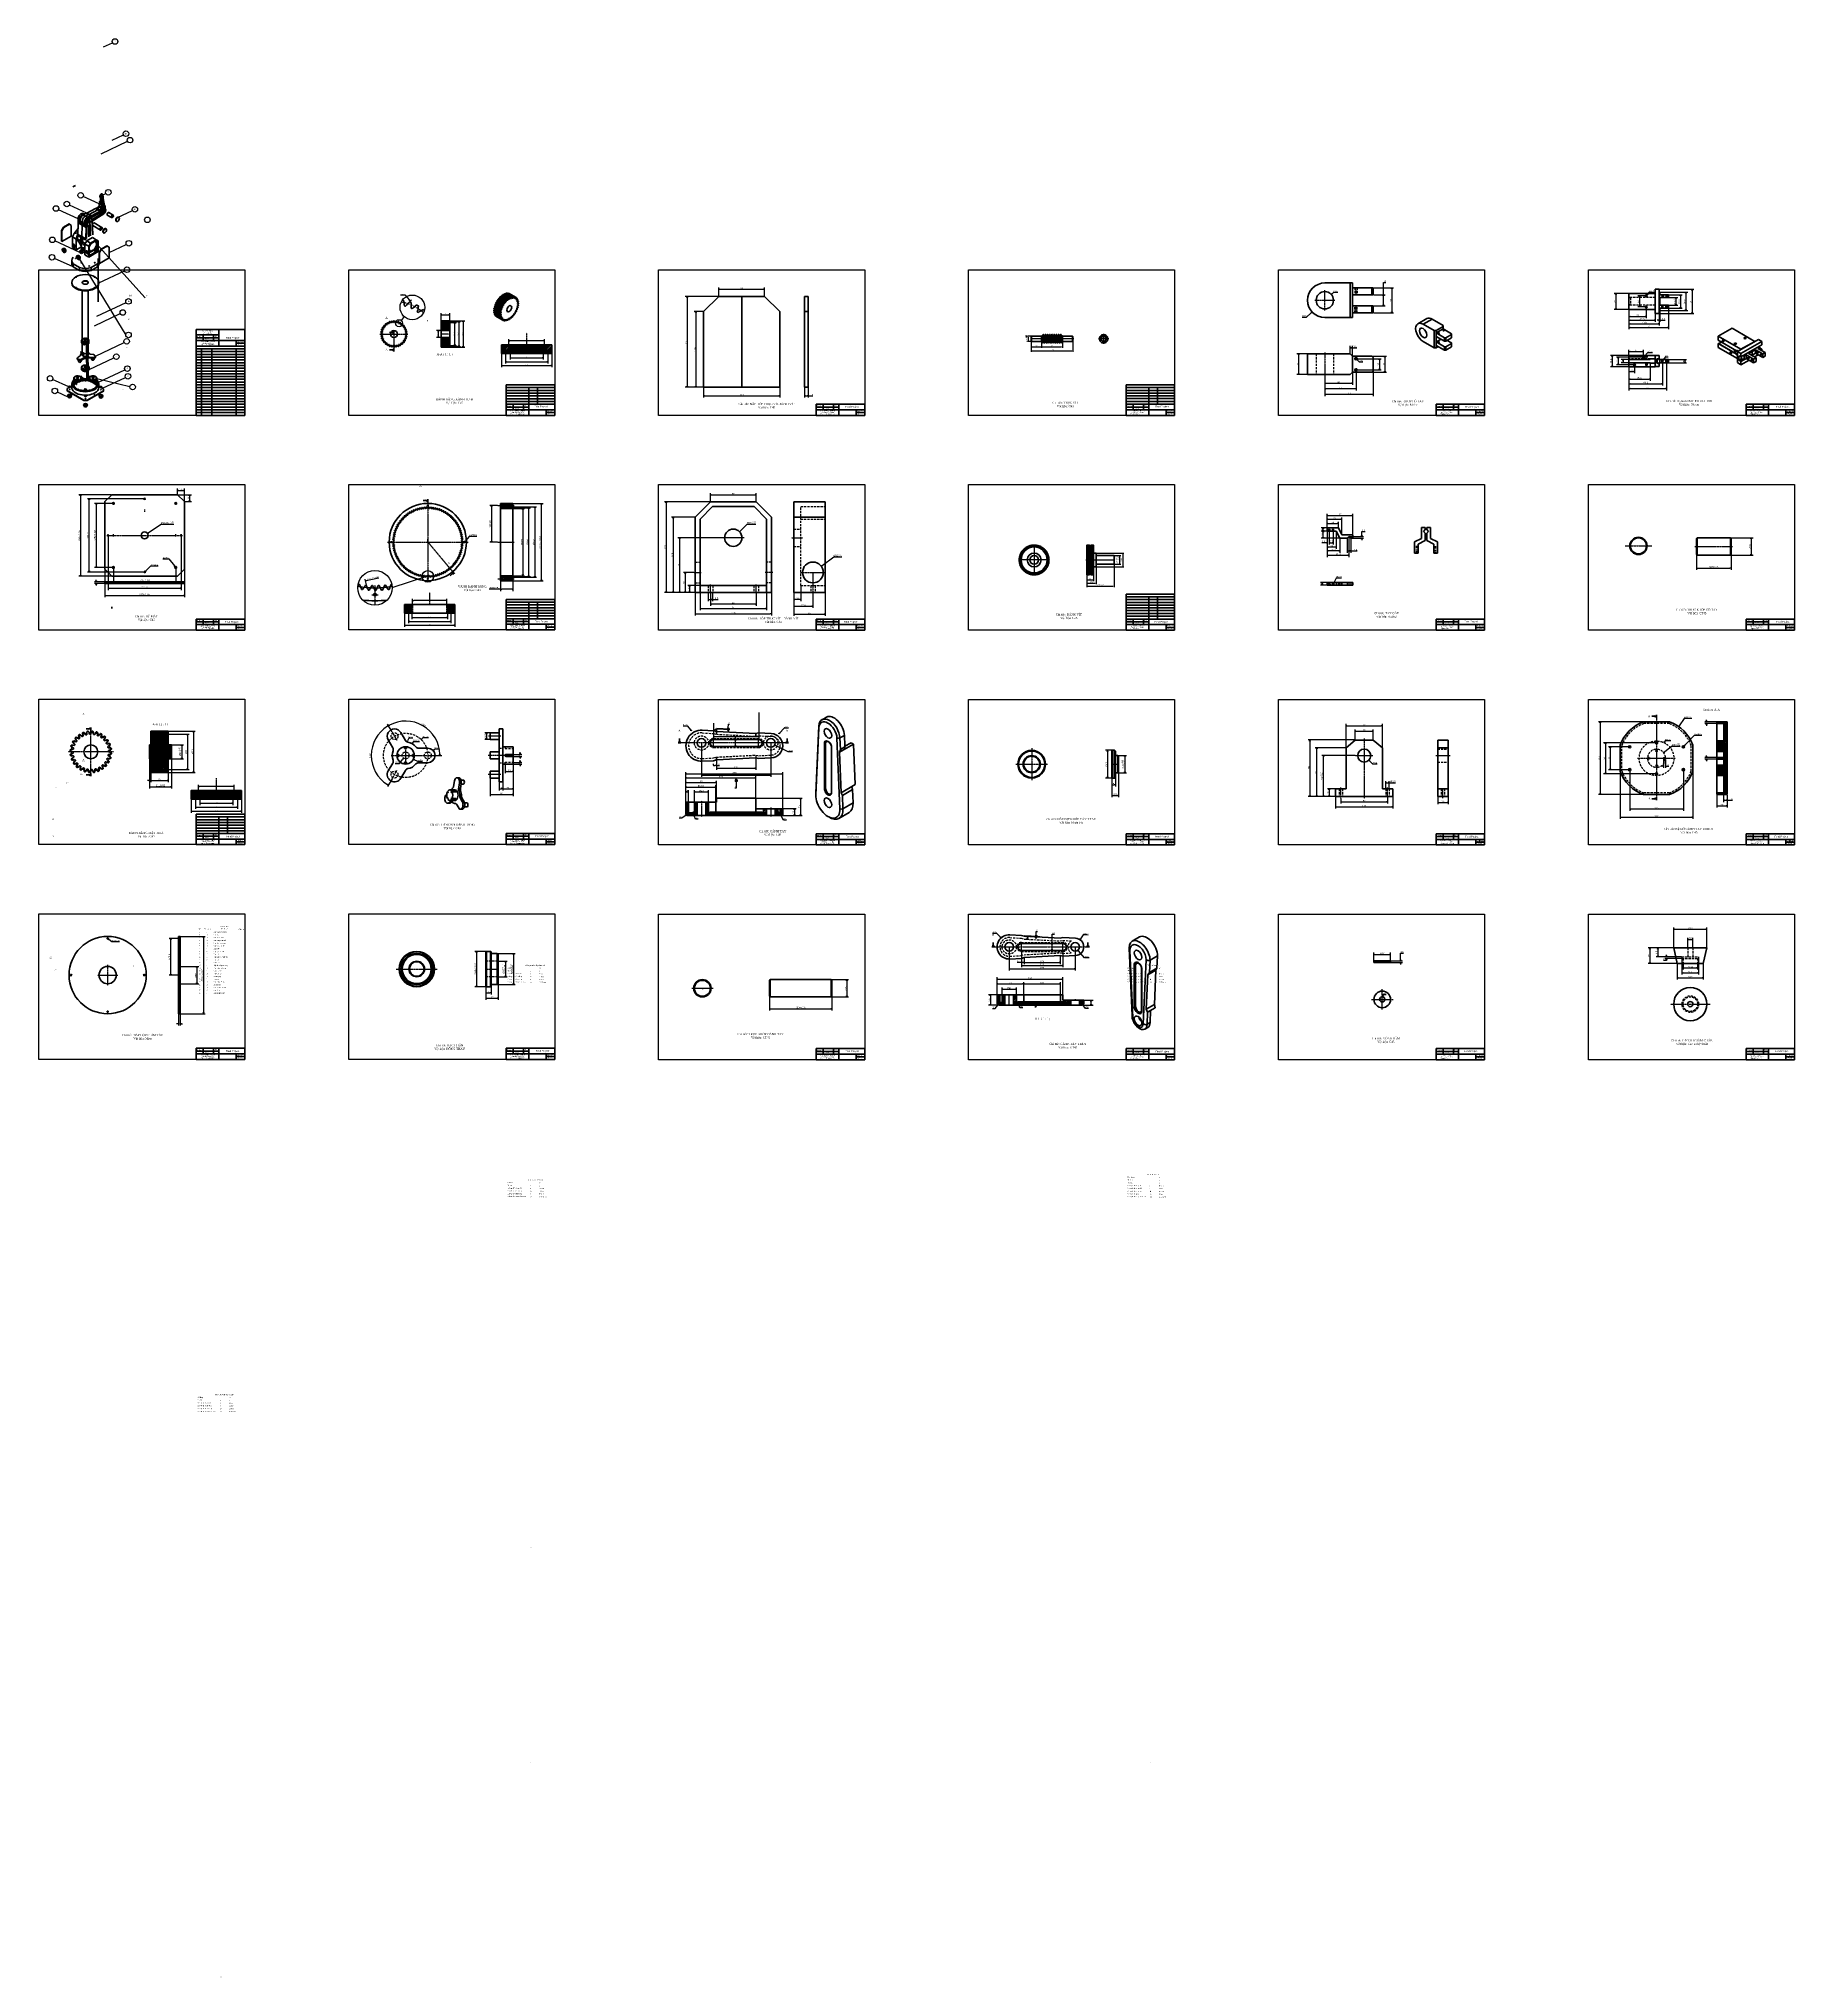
# Model space of a CAD drawing. Header units: inches. Extents: x 632 to 5727, y -9589 to -3994.
import ezdxf
from ezdxf import colors
from ezdxf.entities.mleader import LeaderData, LeaderLine
from ezdxf.math import Vec2, Vec3

# ---------------------------------------------------------------- set-up
doc = ezdxf.new("R2010")
doc.units = ezdxf.units.IN
doc.header["$MEASUREMENT"] = 0
for name, pattern in [('ACAD_ISO10W100', [18, 12, -3, 0, -3]), ('CENTER2', [1.125, 0.75, -0.125, 0.125, -0.125]), ('CHAIN', [0.3543, 0.2362, -0.0295, 0.0591, -0.0295]), ('DASHED', [19.05, 12.7, -6.35]), ('DASHED2', [9.525, 6.35, -3.175]), ('JIS_02_4.0', [5.5, 4, -1.5])]:
    doc.linetypes.add(name, pattern=pattern)
for name, color, linetype, lineweight, plot in [('center line', 5, 'CENTER2', 25, False), ('Dimension line', 3, 'Continuous', 25, False), ('hidden line', 10, 'DASHED2', 25, False), ('Layer1', 7, 'JIS_02_4.0', 50, False), ('Layer2', 7, 'ACAD_ISO10W100', 50, False), ('visible line', 7, 'Continuous', 50, False)]:
    doc.layers.add(name, color=color, linetype=linetype, lineweight=lineweight, plot=plot)
for name, color, linetype, lineweight in [('dimension', 172, 'Continuous', 25), ('Hidden (ISO)', 7, 'DASHED', 35), ('Sketch Geometry (ISO)', 7, 'Continuous', 25), ('Visible (ISO)', 7, 'Continuous', 50)]:
    doc.layers.add(name, color=color, linetype=linetype, lineweight=lineweight)
doc.styles.add('Note Text (ISO)', font='tahoma.ttf')
doc.styles.get("Standard").update_dxf_attribs({"font": 'arial.ttf'})
doc.dimstyles.new('Default (ISO)', dxfattribs={"dimtxt": 3.5, "dimasz": 2.5, "dimexe": 3.175, "dimexo": 0, "dimgap": 0.762, "dimtad": 1, "dimrnd": 1e-08, "dimzin": 0, "dimtxsty": 'Note Text (ISO)', "dimcen": 0.09, "dimdle": 10, "dimclrd": 256, "dimclre": 256, "dimclrt": 256, "dimazin": 0, "dimtfac": 1.001486, "dimtmove": 0, "dimatfit": 3, "dimfxl": 1, "dimtolj": 1, "dimtzin": 0, "dimlwd": -1, "dimlwe": -1, "dimarcsym": 0})
doc.dimstyles.new('ISO A3', dxfattribs={"dimtxt": 5, "dimasz": 3, "dimexe": 5, "dimexo": 1, "dimgap": 0.09, "dimtad": 1, "dimtoh": 1, "dimdec": 0, "dimzin": 0, "dimdsep": 46, "dimtxsty": 'Standard', "dimblk": 'OPEN30', "dimcen": 0.09, "dimclrd": 256, "dimclre": 256, "dimadec": 0, "dimazin": 0, "dimtfac": 1, "dimtdec": 0, "dimtofl": 0, "dimtmove": 0, "dimatfit": 3, "dimldrblk": 'OPEN30', "dimfxl": 1, "dimtolj": 1, "dimtzin": 0, "dimarcsym": 0})
doc.dimstyles.get("Standard").update_dxf_attribs({"dimtxt": 3, "dimasz": 3, "dimexe": 5, "dimexo": 1, "dimgap": 0.09, "dimtad": 1, "dimtoh": 1, "dimdec": 4, "dimzin": 0, "dimdsep": 46, "dimtxsty": 'Standard', "dimblk": 'OPEN30', "dimcen": 0.09, "dimclrd": 256, "dimclre": 256, "dimadec": 0, "dimazin": 0, "dimtfac": 1, "dimtdec": 4, "dimtmove": 0, "dimatfit": 3, "dimldrblk": 'OPEN30', "dimfxl": 1, "dimtolj": 1, "dimtzin": 0, "dimarcsym": 0})
pattern_1 = [(45, (1789.998, -6772.005), (-2.2097087, 2.2097087), [])]
pattern_2 = [(45, (894.0168, -8058.0706), (-2.2097087, 2.2097087), [])]
pattern_3 = [(45, (1370.0006, -5268.3392), (-2.2097087, 2.2097087), [])]
pattern_4 = [(45, (-410.358, -5719.6385), (-2.2097087, 2.2097087), [])]

# ---------------------------------------------------------------- blocks, each defined once
blk = doc.blocks.new('_Open30')
at = {"color": 0, "linetype": 'ByBlock', "lineweight": -2}
for p, q in [((-1, 0.3), (0, 0)), ((0, 0), (-1, -0.3)), ((0, 0), (-1, 0))]:
    blk.add_line(p, q, dxfattribs=at)
blk = doc.blocks.new('*D27')
at = {"layer": 'Defpoints', "color": 0, "transparency": 16777216}
for p in [(1818.9, -4812.5), (1833.4, -4812.5), (1818.9, -4879.5)]:
    blk.add_point(p, dxfattribs=at)
at = {"layer": 'Dimension line', "lineweight": -2, "transparency": 16777216}
for p, q in [((1819.9, -4812.5), (1838.4, -4812.5)), ((1833.4, -4876.5), (1833.4, -4815.5)), ((1819.9, -4879.5), (1838.4, -4879.5))]:
    blk.add_line(p, q, dxfattribs=at)
at = {"layer": 'Dimension line', "lineweight": -2, "transparency": 16777216, "xscale": 3, "yscale": 3, "zscale": 3}
for p, rotation in [((1833.4, -4812.5), 90), ((1833.4, -4879.5), 270)]:
    blk.add_blockref('_Open30', p, dxfattribs=dict(at, rotation=rotation))
at = {"layer": 'Dimension line', "color": 0, "transparency": 16777216, "insert": (1831.7, -4846), "char_height": 3, "attachment_point": 5, "rotation": 90}
blk.add_mtext('\\A1;%%C67', dxfattribs=at)
blk = doc.blocks.new('*D28')
at = {"layer": 'Defpoints', "color": 0, "transparency": 16777216}
for p in [(1818.9, -4810), (1818.9, -4882), (1845, -4882)]:
    blk.add_point(p, dxfattribs=at)
at = {"layer": 'Dimension line', "lineweight": -2, "transparency": 16777216}
for p, q in [((1819.9, -4810), (1850, -4810)), ((1845, -4813), (1845, -4879)), ((1819.9, -4882), (1850, -4882))]:
    blk.add_line(p, q, dxfattribs=at)
at = {"layer": 'Dimension line', "lineweight": -2, "transparency": 16777216, "xscale": 3, "yscale": 3, "zscale": 3}
for p, rotation in [((1845, -4810), 90), ((1845, -4882), 270)]:
    blk.add_blockref('_Open30', p, dxfattribs=dict(at, rotation=rotation))
at = {"layer": 'Dimension line', "color": 0, "transparency": 16777216, "insert": (1843.3, -4846), "char_height": 3, "attachment_point": 5, "rotation": 90}
blk.add_mtext('\\A1;%%C72', dxfattribs=at)
blk = doc.blocks.new('*D29')
at = {"layer": 'Defpoints', "color": 0, "transparency": 16777216}
for p in [(1818.9, -4808), (1818.9, -4884), (1857.3, -4884)]:
    blk.add_point(p, dxfattribs=at)
at = {"layer": 'Dimension line', "lineweight": -2, "transparency": 16777216}
for p, q in [((1819.9, -4808), (1862.3, -4808)), ((1857.3, -4811), (1857.3, -4881)), ((1819.9, -4884), (1862.3, -4884))]:
    blk.add_line(p, q, dxfattribs=at)
at = {"layer": 'Dimension line', "lineweight": -2, "transparency": 16777216, "xscale": 3, "yscale": 3, "zscale": 3}
for p, rotation in [((1857.3, -4808), 90), ((1857.3, -4884), 270)]:
    blk.add_blockref('_Open30', p, dxfattribs=dict(at, rotation=rotation))
at = {"layer": 'Dimension line', "color": 0, "transparency": 16777216, "insert": (1855.6, -4846), "char_height": 3, "attachment_point": 5, "rotation": 90}
blk.add_mtext('\\A1;%%C76', dxfattribs=at)
blk = doc.blocks.new('*D30')
at = {"layer": 'Defpoints', "color": 0, "transparency": 16777216}
for p in [(1793.9, -4808), (1818.9, -4790.8), (1818.9, -4808)]:
    blk.add_point(p, dxfattribs=at)
at = {"layer": 'Dimension line', "lineweight": -2, "transparency": 16777216}
for p, q in [((1793.9, -4807), (1793.9, -4785.8)), ((1796.9, -4790.8), (1815.9, -4790.8)), ((1818.9, -4807), (1818.9, -4785.8))]:
    blk.add_line(p, q, dxfattribs=at)
at = {"layer": 'Dimension line', "lineweight": -2, "transparency": 16777216, "xscale": 3, "yscale": 3, "zscale": 3, "rotation": 180}
blk.add_blockref('_Open30', (1793.9, -4790.8), dxfattribs=at)
at = {"layer": 'Dimension line', "lineweight": -2, "transparency": 16777216, "xscale": 3, "yscale": 3, "zscale": 3}
blk.add_blockref('_Open30', (1818.9, -4790.8), dxfattribs=at)
at = {"layer": 'Dimension line', "color": 0, "transparency": 16777216, "insert": (1806.4, -4789.1), "char_height": 3, "width": 14.826, "attachment_point": 5}
blk.add_mtext('\\A1;25', dxfattribs=at)
blk = doc.blocks.new('*D31')
at = {"layer": 'Defpoints', "color": 0, "transparency": 16777216}
for p in [(1785.8, -4856), (1793.9, -4836), (1793.9, -4856)]:
    blk.add_point(p, dxfattribs=at)
at = {"layer": 'Dimension line', "lineweight": -2, "transparency": 16777216}
for p, q in [((1792.9, -4836), (1780.8, -4836)), ((1792.9, -4856), (1780.8, -4856)), ((1785.8, -4839), (1785.8, -4853))]:
    blk.add_line(p, q, dxfattribs=at)
at = {"layer": 'Dimension line', "lineweight": -2, "transparency": 16777216, "xscale": 3, "yscale": 3, "zscale": 3}
for p, rotation in [((1785.8, -4836), 90), ((1785.8, -4856), 270)]:
    blk.add_blockref('_Open30', p, dxfattribs=dict(at, rotation=rotation))
at = {"layer": 'Dimension line', "color": 0, "transparency": 16777216, "insert": (1784.1, -4846), "char_height": 3, "attachment_point": 5, "rotation": 90}
blk.add_mtext('\\A1;%%C20', dxfattribs=at)
blk = doc.blocks.new('*D32')
at = {"layer": 'Defpoints', "color": 0, "transparency": 16777216}
for p in [(1989.3, -4865.9), (1989.3, -4877.6), (2092.7, -4877.6)]:
    blk.add_point(p, dxfattribs=at)
at = {"layer": 'dimension', "lineweight": -2, "transparency": 16777216}
for p, q in [((1989.3, -4876.6), (1989.3, -4860.9)), ((2089.7, -4865.9), (1992.3, -4865.9)), ((2092.7, -4876.6), (2092.7, -4860.9))]:
    blk.add_line(p, q, dxfattribs=at)
at = {"layer": 'dimension', "lineweight": -2, "transparency": 16777216, "xscale": 3, "yscale": 3, "zscale": 3, "rotation": 180}
blk.add_blockref('_Open30', (1989.3, -4865.9), dxfattribs=at)
at = {"layer": 'dimension', "lineweight": -2, "transparency": 16777216, "xscale": 3, "yscale": 3, "zscale": 3}
blk.add_blockref('_Open30', (2092.7, -4865.9), dxfattribs=at)
at = {"layer": 'dimension', "color": 0, "transparency": 16777216, "insert": (2041, -4864.3), "char_height": 3, "attachment_point": 5}
blk.add_mtext('\\A1;d b', dxfattribs=at)
blk = doc.blocks.new('*D33')
at = {"layer": 'Defpoints', "color": 0, "transparency": 16777216}
for p in [(1980.2, -4902.6), (2101.8, -4902.6), (2101.8, -4925.9)]:
    blk.add_point(p, dxfattribs=at)
at = {"layer": 'dimension', "lineweight": -2, "transparency": 16777216}
for p, q in [((1980.2, -4903.6), (1980.2, -4930.9)), ((2101.8, -4903.6), (2101.8, -4930.9)), ((1983.2, -4925.9), (2098.8, -4925.9))]:
    blk.add_line(p, q, dxfattribs=at)
at = {"layer": 'dimension', "lineweight": -2, "transparency": 16777216, "xscale": 3, "yscale": 3, "zscale": 3, "rotation": 180}
blk.add_blockref('_Open30', (1980.2, -4925.9), dxfattribs=at)
at = {"layer": 'dimension', "lineweight": -2, "transparency": 16777216, "xscale": 3, "yscale": 3, "zscale": 3}
blk.add_blockref('_Open30', (2101.8, -4925.9), dxfattribs=at)
at = {"layer": 'dimension', "color": 0, "transparency": 16777216, "insert": (2041, -4924.3), "char_height": 3, "attachment_point": 5}
blk.add_mtext('\\A1;d', dxfattribs=at)
blk = doc.blocks.new('*D34')
at = {"layer": 'Defpoints', "color": 0, "transparency": 16777216}
for p in [(1968.5, -4902.6), (2113.5, -4902.6), (2113.5, -4937)]:
    blk.add_point(p, dxfattribs=at)
at = {"layer": 'dimension', "lineweight": -2, "transparency": 16777216}
for p, q in [((1968.5, -4903.6), (1968.5, -4942)), ((2113.5, -4903.6), (2113.5, -4942)), ((1971.5, -4937), (2110.5, -4937))]:
    blk.add_line(p, q, dxfattribs=at)
at = {"layer": 'dimension', "lineweight": -2, "transparency": 16777216, "xscale": 3, "yscale": 3, "zscale": 3, "rotation": 180}
blk.add_blockref('_Open30', (1968.5, -4937), dxfattribs=at)
at = {"layer": 'dimension', "lineweight": -2, "transparency": 16777216, "xscale": 3, "yscale": 3, "zscale": 3}
blk.add_blockref('_Open30', (2113.5, -4937), dxfattribs=at)
at = {"layer": 'dimension', "color": 0, "transparency": 16777216, "insert": (2041, -4935.4), "char_height": 3, "attachment_point": 5}
blk.add_mtext('\\A1;d a', dxfattribs=at)
blk = doc.blocks.new('*D35')
at = {"layer": 'Defpoints', "color": 0, "transparency": 16777216}
for p in [(1993.2, -4902.6), (2088.7, -4902.6), (2088.7, -4914.7)]:
    blk.add_point(p, dxfattribs=at)
at = {"layer": 'dimension', "lineweight": -2, "transparency": 16777216}
for p, q in [((1993.2, -4903.6), (1993.2, -4919.7)), ((1996.2, -4914.7), (2085.7, -4914.7)), ((2088.7, -4903.6), (2088.7, -4919.7))]:
    blk.add_line(p, q, dxfattribs=at)
at = {"layer": 'dimension', "lineweight": -2, "transparency": 16777216, "xscale": 3, "yscale": 3, "zscale": 3, "rotation": 180}
blk.add_blockref('_Open30', (1993.2, -4914.7), dxfattribs=at)
at = {"layer": 'dimension', "lineweight": -2, "transparency": 16777216, "xscale": 3, "yscale": 3, "zscale": 3}
blk.add_blockref('_Open30', (2088.7, -4914.7), dxfattribs=at)
at = {"layer": 'dimension', "color": 0, "transparency": 16777216, "insert": (2041, -4913), "char_height": 3, "attachment_point": 5}
blk.add_mtext('\\A1;d f', dxfattribs=at)
blk = doc.blocks.new('*D36')
at = {"layer": 'Defpoints', "color": 0, "transparency": 16777216}
for p in [(1093.3, -6152), (1093.3, -6163.6), (1196.7, -6163.6)]:
    blk.add_point(p, dxfattribs=at)
at = {"layer": 'dimension', "lineweight": -2, "transparency": 16777216}
for p, q in [((1093.3, -6162.6), (1093.3, -6147)), ((1193.7, -6152), (1096.3, -6152)), ((1196.7, -6162.6), (1196.7, -6147))]:
    blk.add_line(p, q, dxfattribs=at)
at = {"layer": 'dimension', "lineweight": -2, "transparency": 16777216, "xscale": 3, "yscale": 3, "zscale": 3, "rotation": 180}
blk.add_blockref('_Open30', (1093.3, -6152), dxfattribs=at)
at = {"layer": 'dimension', "lineweight": -2, "transparency": 16777216, "xscale": 3, "yscale": 3, "zscale": 3}
blk.add_blockref('_Open30', (1196.7, -6152), dxfattribs=at)
at = {"layer": 'dimension', "color": 0, "transparency": 16777216, "insert": (1145, -6150.4), "char_height": 3, "attachment_point": 5}
blk.add_mtext('\\A1;d b', dxfattribs=at)
blk = doc.blocks.new('*D37')
at = {"layer": 'Defpoints', "color": 0, "transparency": 16777216}
for p in [(1084.2, -6188.6), (1205.8, -6188.6), (1205.8, -6212)]:
    blk.add_point(p, dxfattribs=at)
at = {"layer": 'dimension', "lineweight": -2, "transparency": 16777216}
for p, q in [((1084.2, -6189.6), (1084.2, -6217)), ((1205.8, -6189.6), (1205.8, -6217)), ((1087.2, -6212), (1202.8, -6212))]:
    blk.add_line(p, q, dxfattribs=at)
at = {"layer": 'dimension', "lineweight": -2, "transparency": 16777216, "xscale": 3, "yscale": 3, "zscale": 3, "rotation": 180}
blk.add_blockref('_Open30', (1084.2, -6212), dxfattribs=at)
at = {"layer": 'dimension', "lineweight": -2, "transparency": 16777216, "xscale": 3, "yscale": 3, "zscale": 3}
blk.add_blockref('_Open30', (1205.8, -6212), dxfattribs=at)
at = {"layer": 'dimension', "color": 0, "transparency": 16777216, "insert": (1145, -6210.3), "char_height": 3, "attachment_point": 5}
blk.add_mtext('\\A1;d', dxfattribs=at)
blk = doc.blocks.new('*D38')
at = {"layer": 'Defpoints', "color": 0, "transparency": 16777216}
for p in [(1072.5, -6188.6), (1217.5, -6188.6), (1217.5, -6223.1)]:
    blk.add_point(p, dxfattribs=at)
at = {"layer": 'dimension', "lineweight": -2, "transparency": 16777216}
for p, q in [((1072.5, -6189.6), (1072.5, -6228.1)), ((1217.5, -6189.6), (1217.5, -6228.1)), ((1075.5, -6223.1), (1214.5, -6223.1))]:
    blk.add_line(p, q, dxfattribs=at)
at = {"layer": 'dimension', "lineweight": -2, "transparency": 16777216, "xscale": 3, "yscale": 3, "zscale": 3, "rotation": 180}
blk.add_blockref('_Open30', (1072.5, -6223.1), dxfattribs=at)
at = {"layer": 'dimension', "lineweight": -2, "transparency": 16777216, "xscale": 3, "yscale": 3, "zscale": 3}
blk.add_blockref('_Open30', (1217.5, -6223.1), dxfattribs=at)
at = {"layer": 'dimension', "color": 0, "transparency": 16777216, "insert": (1145, -6221.4), "char_height": 3, "attachment_point": 5}
blk.add_mtext('\\A1;d a', dxfattribs=at)
blk = doc.blocks.new('*D39')
at = {"layer": 'Defpoints', "color": 0, "transparency": 16777216}
for p in [(1097.3, -6188.6), (1192.7, -6188.6), (1192.7, -6200.7)]:
    blk.add_point(p, dxfattribs=at)
at = {"layer": 'dimension', "lineweight": -2, "transparency": 16777216}
for p, q in [((1097.3, -6189.6), (1097.3, -6205.7)), ((1100.3, -6200.7), (1189.7, -6200.7)), ((1192.7, -6189.6), (1192.7, -6205.7))]:
    blk.add_line(p, q, dxfattribs=at)
at = {"layer": 'dimension', "lineweight": -2, "transparency": 16777216, "xscale": 3, "yscale": 3, "zscale": 3, "rotation": 180}
blk.add_blockref('_Open30', (1097.3, -6200.7), dxfattribs=at)
at = {"layer": 'dimension', "lineweight": -2, "transparency": 16777216, "xscale": 3, "yscale": 3, "zscale": 3}
blk.add_blockref('_Open30', (1192.7, -6200.7), dxfattribs=at)
at = {"layer": 'dimension', "color": 0, "transparency": 16777216, "insert": (1145, -6199.1), "char_height": 3, "attachment_point": 5}
blk.add_mtext('\\A1;d f', dxfattribs=at)
blk = doc.blocks.new('*D48')
at = {"layer": 'Defpoints', "color": 0, "transparency": 16777216}
for p in [(1704.5, -4750.6), (1755, -4807.2)]:
    blk.add_point(p, dxfattribs=at)
at = {"layer": 'Dimension line', "lineweight": -2, "transparency": 16777216}
for p, q in [((1676.9, -4733), (1688.8, -4733)), ((1688.8, -4733), (1702.5, -4748.4)), ((1754.9, -4807.2), (1755.1, -4807.2)), ((1755, -4807.3), (1755, -4807.1))]:
    blk.add_line(p, q, dxfattribs=at)
blk.add_arc((1755, -4807.2), 75.8, 127.9917, 133.3019, dxfattribs=at)
at = {"layer": 'Dimension line', "lineweight": -2, "transparency": 16777216, "xscale": 3, "yscale": 3, "zscale": 3, "rotation": 311.7688170907301}
blk.add_blockref('_Open30', (1704.5, -4750.6), dxfattribs=at)
at = {"layer": 'Dimension line', "color": 0, "transparency": 16777216, "insert": (1682.8, -4731.7), "char_height": 5, "attachment_point": 5}
blk.add_mtext('\\A1;{\\H0.4x;\\C256;R21,4939}', dxfattribs=at)
blk = doc.blocks.new('*D49')
at = {"layer": 'Defpoints', "color": 0, "transparency": 16777216}
for p in [(1015.6, -6032.1), (1015.6, -6072.1), (1044.8, -6072.1)]:
    blk.add_point(p, dxfattribs=at)
at = {"layer": 'Dimension line', "lineweight": -2, "transparency": 16777216}
for p, q in [((1016.6, -6032.1), (1049.8, -6032.1)), ((1044.8, -6035.1), (1044.8, -6069.1)), ((1016.6, -6072.1), (1049.8, -6072.1))]:
    blk.add_line(p, q, dxfattribs=at)
at = {"layer": 'Dimension line', "lineweight": -2, "transparency": 16777216, "xscale": 3, "yscale": 3, "zscale": 3}
for p, rotation in [((1044.8, -6032.1), 90), ((1044.8, -6072.1), 270)]:
    blk.add_blockref('_Open30', p, dxfattribs=dict(at, rotation=rotation))
at = {"layer": 'Dimension line', "color": 0, "transparency": 16777216, "insert": (1039.9, -6052.1), "char_height": 5, "width": 50.265, "attachment_point": 5, "rotation": 90}
blk.add_mtext('\\A1;%%C20{\\H0.7x;\\S 0,00^ -0,02;}', dxfattribs=at)
blk = doc.blocks.new('*D50')
at = {"layer": 'Defpoints', "color": 0, "transparency": 16777216}
for p in [(1005.6, -6001.1), (1005.6, -6103.1), (1061.1, -6103.1)]:
    blk.add_point(p, dxfattribs=at)
at = {"layer": 'Dimension line', "lineweight": -2, "transparency": 16777216}
for p, q in [((1006.6, -6001.1), (1066.1, -6001.1)), ((1061.1, -6004.1), (1061.1, -6100.1)), ((1006.6, -6103.1), (1066.1, -6103.1))]:
    blk.add_line(p, q, dxfattribs=at)
at = {"layer": 'Dimension line', "lineweight": -2, "transparency": 16777216, "xscale": 3, "yscale": 3, "zscale": 3}
for p, rotation in [((1061.1, -6001.1), 90), ((1061.1, -6103.1), 270)]:
    blk.add_blockref('_Open30', p, dxfattribs=dict(at, rotation=rotation))
at = {"layer": 'Dimension line', "color": 0, "transparency": 16777216, "insert": (1058.3, -6052.1), "char_height": 5, "attachment_point": 5, "rotation": 90}
blk.add_mtext('\\A1;%%C51', dxfattribs=at)
blk = doc.blocks.new('*D51')
at = {"layer": 'Defpoints', "color": 0, "transparency": 16777216}
for p in [(1005.6, -5992.1), (1005.6, -6112.1), (1078.6, -6112.1)]:
    blk.add_point(p, dxfattribs=at)
at = {"layer": 'Dimension line', "lineweight": -2, "transparency": 16777216}
for p, q in [((1006.6, -5992.1), (1083.6, -5992.1)), ((1078.6, -5995.1), (1078.6, -6109.1)), ((1006.6, -6112.1), (1083.6, -6112.1))]:
    blk.add_line(p, q, dxfattribs=at)
at = {"layer": 'Dimension line', "lineweight": -2, "transparency": 16777216, "xscale": 3, "yscale": 3, "zscale": 3}
for p, rotation in [((1078.6, -5992.1), 90), ((1078.6, -6112.1), 270)]:
    blk.add_blockref('_Open30', p, dxfattribs=dict(at, rotation=rotation))
at = {"layer": 'Dimension line', "color": 0, "transparency": 16777216, "insert": (1075.9, -6052.1), "char_height": 5, "attachment_point": 5, "rotation": 90}
blk.add_mtext('\\A1;%%C60', dxfattribs=at)
blk = doc.blocks.new('*D52')
at = {"layer": 'Defpoints', "color": 0, "transparency": 16777216}
for p in [(955.6, -6112.1), (1005.6, -6112.1), (1005.6, -6134.5)]:
    blk.add_point(p, dxfattribs=at)
at = {"layer": 'Dimension line', "lineweight": -2, "transparency": 16777216}
for p, q in [((955.6, -6113.1), (955.6, -6139.5)), ((958.6, -6134.5), (1002.6, -6134.5)), ((1005.6, -6113.1), (1005.6, -6139.5))]:
    blk.add_line(p, q, dxfattribs=at)
at = {"layer": 'Dimension line', "lineweight": -2, "transparency": 16777216, "xscale": 3, "yscale": 3, "zscale": 3, "rotation": 180}
blk.add_blockref('_Open30', (955.6, -6134.5), dxfattribs=at)
at = {"layer": 'Dimension line', "lineweight": -2, "transparency": 16777216, "xscale": 3, "yscale": 3, "zscale": 3}
blk.add_blockref('_Open30', (1005.6, -6134.5), dxfattribs=at)
at = {"layer": 'Dimension line', "color": 0, "transparency": 16777216, "insert": (980.6, -6131.8), "char_height": 5, "attachment_point": 5}
blk.add_mtext('\\A1;25', dxfattribs=at)
blk = doc.blocks.new('*D53')
at = {"layer": 'Defpoints', "color": 0, "transparency": 16777216}
for p in [(951.6, -6072.1), (955.6, -6112.1), (955.6, -6134.5)]:
    blk.add_point(p, dxfattribs=at)
at = {"layer": 'Dimension line', "lineweight": -2, "transparency": 16777216}
for p, q in [((951.6, -6073.1), (951.6, -6139.5)), ((948.6, -6134.5), (945.6, -6134.5)), ((955.6, -6113.1), (955.6, -6139.5)), ((958.6, -6134.5), (961.6, -6134.5))]:
    blk.add_line(p, q, dxfattribs=at)
at = {"layer": 'Dimension line', "lineweight": -2, "transparency": 16777216, "xscale": 3, "yscale": 3, "zscale": 3}
blk.add_blockref('_Open30', (951.6, -6134.5), dxfattribs=at)
at = {"layer": 'Dimension line', "lineweight": -2, "transparency": 16777216, "xscale": 3, "yscale": 3, "zscale": 3, "rotation": 180}
blk.add_blockref('_Open30', (955.6, -6134.5), dxfattribs=at)
at = {"layer": 'Dimension line', "color": 0, "transparency": 16777216, "insert": (953.6, -6131.9), "char_height": 5, "attachment_point": 5}
blk.add_mtext('\\A1;2', dxfattribs=at)
blk = doc.blocks.new('*D54')
at = {"layer": 'Defpoints', "color": 0, "transparency": 16777216}
for p in [(951.6, -6072.1), (1015.6, -6072.1), (1015.6, -6152.9)]:
    blk.add_point(p, dxfattribs=at)
at = {"layer": 'Dimension line', "lineweight": -2, "transparency": 16777216}
for p, q in [((951.6, -6073.1), (951.6, -6157.9)), ((1015.6, -6073.1), (1015.6, -6157.9)), ((954.6, -6152.9), (1012.6, -6152.9))]:
    blk.add_line(p, q, dxfattribs=at)
at = {"layer": 'Dimension line', "lineweight": -2, "transparency": 16777216, "xscale": 3, "yscale": 3, "zscale": 3, "rotation": 180}
blk.add_blockref('_Open30', (951.6, -6152.9), dxfattribs=at)
at = {"layer": 'Dimension line', "lineweight": -2, "transparency": 16777216, "xscale": 3, "yscale": 3, "zscale": 3}
blk.add_blockref('_Open30', (1015.6, -6152.9), dxfattribs=at)
at = {"layer": 'Dimension line', "color": 0, "transparency": 16777216, "insert": (983.6, -6149.5), "char_height": 5, "attachment_point": 5}
blk.add_mtext('\\A1;32{\\H1.08333x;±0,02}', dxfattribs=at)
blk = doc.blocks.new('*D55')
at = {"layer": 'Defpoints', "color": 0, "transparency": 16777216}
for p in [(797.7, -5561.3), (823.1, -5561.3, -4115.7), (823.1, -5566.3, -4115.7)]:
    blk.add_point(p, dxfattribs=at)
at = {"layer": 'Dimension line', "lineweight": -2, "transparency": 16777216}
for p, q in [((822.1, -5561.3), (792.7, -5561.3)), ((822.1, -5566.3), (792.7, -5566.3)), ((797.7, -5558.3), (797.7, -5555.3)), ((797.7, -5569.3), (797.7, -5572.3))]:
    blk.add_line(p, q, dxfattribs=at)
at = {"layer": 'Dimension line', "lineweight": -2, "transparency": 16777216, "xscale": 3, "yscale": 3, "zscale": 3}
for p, rotation in [((797.7, -5561.3), 270), ((797.7, -5566.3), 90)]:
    blk.add_blockref('_Open30', p, dxfattribs=dict(at, rotation=rotation))
at = {"layer": 'Dimension line', "color": 0, "transparency": 16777216, "insert": (795.1, -5563.8), "char_height": 5, "attachment_point": 5, "rotation": 90}
blk.add_mtext('\\A1;5', dxfattribs=at)
blk = doc.blocks.new('*D56')
at = {"layer": 'Defpoints', "color": 0, "transparency": 16777216}
for p in [(822.6, -5524.9), (1052.6, -5524.9), (1052.6, -5601)]:
    blk.add_point(p, dxfattribs=at)
at = {"layer": 'Dimension line', "lineweight": -2, "transparency": 16777216}
for p, q in [((822.6, -5525.9), (822.6, -5606)), ((1052.6, -5525.9), (1052.6, -5606)), ((825.6, -5601), (1049.6, -5601))]:
    blk.add_line(p, q, dxfattribs=at)
at = {"layer": 'Dimension line', "lineweight": -2, "transparency": 16777216, "xscale": 3, "yscale": 3, "zscale": 3, "rotation": 180}
blk.add_blockref('_Open30', (822.6, -5601), dxfattribs=at)
at = {"layer": 'Dimension line', "lineweight": -2, "transparency": 16777216, "xscale": 3, "yscale": 3, "zscale": 3}
blk.add_blockref('_Open30', (1052.6, -5601), dxfattribs=at)
at = {"layer": 'Dimension line', "color": 0, "transparency": 16777216, "insert": (937.6, -5597.6), "char_height": 5, "attachment_point": 5}
blk.add_mtext('\\A1;230{\\H1.08333x;±0,05}', dxfattribs=at)
blk = doc.blocks.new('*D57')
at = {"layer": 'Defpoints', "color": 0, "transparency": 16777216}
for p in [(847.6, -5523.2), (1027.6, -5523.2), (1027.6, -5561.8)]:
    blk.add_point(p, dxfattribs=at)
at = {"layer": 'Dimension line', "lineweight": -2, "transparency": 16777216}
for p, q in [((847.6, -5524.2), (847.6, -5566.8)), ((1027.6, -5524.2), (1027.6, -5566.8)), ((850.6, -5561.8), (1024.6, -5561.8))]:
    blk.add_line(p, q, dxfattribs=at)
at = {"layer": 'Dimension line', "lineweight": -2, "transparency": 16777216, "xscale": 3, "yscale": 3, "zscale": 3, "rotation": 180}
blk.add_blockref('_Open30', (847.6, -5561.8), dxfattribs=at)
at = {"layer": 'Dimension line', "lineweight": -2, "transparency": 16777216, "xscale": 3, "yscale": 3, "zscale": 3}
blk.add_blockref('_Open30', (1027.6, -5561.8), dxfattribs=at)
at = {"layer": 'Dimension line', "color": 0, "transparency": 16777216, "insert": (937.6, -5558.5), "char_height": 5, "attachment_point": 5}
blk.add_mtext('\\A1;180{\\H1.08333x;±0,02}', dxfattribs=at)
blk = doc.blocks.new('*D58')
at = {"layer": 'Defpoints', "color": 0, "transparency": 16777216}
for p in [(832, -5430.7), (1043.3, -5430.7), (1043.3, -5579.9)]:
    blk.add_point(p, dxfattribs=at)
at = {"layer": 'Dimension line', "lineweight": -2, "transparency": 16777216}
for p, q in [((832, -5431.7), (832, -5584.9)), ((1043.3, -5431.7), (1043.3, -5584.9)), ((835, -5579.9), (1040.3, -5579.9))]:
    blk.add_line(p, q, dxfattribs=at)
at = {"layer": 'Dimension line', "lineweight": -2, "transparency": 16777216, "xscale": 3, "yscale": 3, "zscale": 3, "rotation": 180}
blk.add_blockref('_Open30', (832, -5579.9), dxfattribs=at)
at = {"layer": 'Dimension line', "lineweight": -2, "transparency": 16777216, "xscale": 3, "yscale": 3, "zscale": 3}
blk.add_blockref('_Open30', (1043.3, -5579.9), dxfattribs=at)
at = {"layer": 'Dimension line', "color": 0, "transparency": 16777216, "insert": (937.6, -5576.9), "char_height": 5, "attachment_point": 5}
blk.add_mtext('\\A1;211,3', dxfattribs=at)
blk = doc.blocks.new('*D60')
at = {"layer": 'Defpoints', "color": 0, "transparency": 16777216}
for p in [(843.9, -5334.9), (798.3, -5519.9), (843.9, -5519.9)]:
    blk.add_point(p, dxfattribs=at)
at = {"layer": 'Dimension line', "lineweight": -2, "transparency": 16777216}
for p, q in [((842.9, -5334.9), (793.3, -5334.9)), ((798.3, -5337.9), (798.3, -5516.9)), ((842.9, -5519.9), (793.3, -5519.9))]:
    blk.add_line(p, q, dxfattribs=at)
at = {"layer": 'Dimension line', "lineweight": -2, "transparency": 16777216, "xscale": 3, "yscale": 3, "zscale": 3}
for p, rotation in [((798.3, -5334.9), 90), ((798.3, -5519.9), 270)]:
    blk.add_blockref('_Open30', p, dxfattribs=dict(at, rotation=rotation))
at = {"layer": 'Dimension line', "color": 0, "transparency": 16777216, "insert": (794.9, -5427.4), "char_height": 5, "width": 10.614, "attachment_point": 5, "rotation": 90}
blk.add_mtext('\\A1;185{\\H1.08333x;±0,02}', dxfattribs=at)
blk = doc.blocks.new('*D61')
at = {"layer": 'Defpoints', "color": 0, "transparency": 16777216}
for p in [(777.7, -5321.7), (934.2, -5321.7), (934.2, -5533)]:
    blk.add_point(p, dxfattribs=at)
at = {"layer": 'Dimension line', "lineweight": -2, "transparency": 16777216}
for p, q in [((933.2, -5321.7), (772.7, -5321.7)), ((777.7, -5530), (777.7, -5324.7)), ((933.2, -5533), (772.7, -5533))]:
    blk.add_line(p, q, dxfattribs=at)
at = {"layer": 'Dimension line', "lineweight": -2, "transparency": 16777216, "xscale": 3, "yscale": 3, "zscale": 3}
for p, rotation in [((777.7, -5321.7), 90), ((777.7, -5533), 270)]:
    blk.add_blockref('_Open30', p, dxfattribs=dict(at, rotation=rotation))
at = {"layer": 'Dimension line', "color": 0, "transparency": 16777216, "insert": (774.6, -5427.4), "char_height": 5, "attachment_point": 5, "rotation": 90}
blk.add_mtext('\\A1;211,3', dxfattribs=at)
blk = doc.blocks.new('*D62')
at = {"layer": 'Defpoints', "color": 0, "transparency": 16777216}
for p in [(842.6, -5309.9), (752.6, -5544.9), (842.6, -5544.9)]:
    blk.add_point(p, dxfattribs=at)
at = {"layer": 'Dimension line', "lineweight": -2, "transparency": 16777216}
for p, q in [((841.6, -5309.9), (747.6, -5309.9)), ((752.6, -5312.9), (752.6, -5541.9)), ((841.6, -5544.9), (747.6, -5544.9))]:
    blk.add_line(p, q, dxfattribs=at)
at = {"layer": 'Dimension line', "lineweight": -2, "transparency": 16777216, "xscale": 3, "yscale": 3, "zscale": 3}
for p, rotation in [((752.6, -5309.9), 90), ((752.6, -5544.9), 270)]:
    blk.add_blockref('_Open30', p, dxfattribs=dict(at, rotation=rotation))
at = {"layer": 'Dimension line', "color": 0, "transparency": 16777216, "insert": (749.2, -5427.4), "char_height": 5, "attachment_point": 5, "rotation": 90}
blk.add_mtext('\\A1;235{\\H1.08333x;±0,05}', dxfattribs=at)
blk = doc.blocks.new('*D63')
at = {"layer": 'Defpoints', "color": 0, "transparency": 16777216}
for p in [(1032.6, -5309.9), (1052.6, -5297.2), (1052.6, -5329.9)]:
    blk.add_point(p, dxfattribs=at)
at = {"layer": 'Dimension line', "lineweight": -2, "transparency": 16777216}
for p, q in [((1032.6, -5308.9), (1032.6, -5292.2)), ((1035.6, -5297.2), (1049.6, -5297.2)), ((1052.6, -5328.9), (1052.6, -5292.2))]:
    blk.add_line(p, q, dxfattribs=at)
at = {"layer": 'Dimension line', "lineweight": -2, "transparency": 16777216, "xscale": 3, "yscale": 3, "zscale": 3, "rotation": 180}
blk.add_blockref('_Open30', (1032.6, -5297.2), dxfattribs=at)
at = {"layer": 'Dimension line', "lineweight": -2, "transparency": 16777216, "xscale": 3, "yscale": 3, "zscale": 3}
blk.add_blockref('_Open30', (1052.6, -5297.2), dxfattribs=at)
at = {"layer": 'Dimension line', "color": 0, "transparency": 16777216, "insert": (1042.6, -5294.6), "char_height": 5, "attachment_point": 5}
blk.add_mtext('\\A1;20', dxfattribs=at)
blk = doc.blocks.new('*D64')
at = {"layer": 'Defpoints', "color": 0, "transparency": 16777216}
for p in [(1032.8, -5310), (1052.6, -5329.9), (1067.7, -5329.9)]:
    blk.add_point(p, dxfattribs=at)
at = {"layer": 'Dimension line', "lineweight": -2, "transparency": 16777216}
for p, q in [((1033.8, -5310), (1072.7, -5310)), ((1067.7, -5313), (1067.7, -5326.9)), ((1053.6, -5329.9), (1072.7, -5329.9))]:
    blk.add_line(p, q, dxfattribs=at)
at = {"layer": 'Dimension line', "lineweight": -2, "transparency": 16777216, "xscale": 3, "yscale": 3, "zscale": 3}
for p, rotation in [((1067.7, -5310), 90), ((1067.7, -5329.9), 270)]:
    blk.add_blockref('_Open30', p, dxfattribs=dict(at, rotation=rotation))
at = {"layer": 'Dimension line', "color": 0, "transparency": 16777216, "insert": (1065, -5319.9), "char_height": 5, "attachment_point": 5, "rotation": 90}
blk.add_mtext('\\A1;20', dxfattribs=at)
blk = doc.blocks.new('*D65')
at = {"layer": 'Defpoints', "color": 0, "transparency": 16777216}
for p in [(946, -5421.9), (929.3, -5432.8)]:
    blk.add_point(p, dxfattribs=at)
at = {"layer": 'Dimension line', "lineweight": -2, "transparency": 16777216}
for p, q in [((937.5, -5427.4), (937.7, -5427.4)), ((937.6, -5427.5), (937.6, -5427.3)), ((985.3, -5396.1), (948.5, -5420.2)), ((1021.8, -5396.1), (985.3, -5396.1))]:
    blk.add_line(p, q, dxfattribs=at)
at = {"layer": 'Dimension line', "lineweight": -2, "transparency": 16777216, "xscale": 3, "yscale": 3, "zscale": 3, "rotation": 213.2195508261573}
blk.add_blockref('_Open30', (946, -5421.9), dxfattribs=at)
at = {"layer": 'Dimension line', "color": 0, "transparency": 16777216, "insert": (1003.6, -5390.8), "char_height": 5, "width": 64.579, "attachment_point": 5}
blk.add_mtext('\\A1;∅20,00 {\\H0.7x;\\S+0,02^ -0,01;}', dxfattribs=at)
blk = doc.blocks.new('*D66')
at = {"layer": 'Defpoints', "color": 0, "transparency": 16777216}
for p in [(936.6, -5534.2), (939.2, -5531.8)]:
    blk.add_point(p, dxfattribs=at)
at = {"layer": 'Dimension line', "lineweight": -2, "transparency": 16777216}
for p, q in [((937.8, -5533), (938, -5533)), ((937.9, -5533.1), (937.9, -5532.9)), ((954.9, -5516.4), (941.3, -5529.7)), ((977.2, -5516.4), (954.9, -5516.4))]:
    blk.add_line(p, q, dxfattribs=at)
at = {"layer": 'Dimension line', "lineweight": -2, "transparency": 16777216, "xscale": 3, "yscale": 3, "zscale": 3, "rotation": 224.2345707975649}
blk.add_blockref('_Open30', (939.2, -5531.8), dxfattribs=at)
at = {"layer": 'Dimension line', "color": 0, "transparency": 16777216, "insert": (966.1, -5513.6), "char_height": 5, "attachment_point": 5}
blk.add_mtext('\\A1;4x%%C3.5', dxfattribs=at)
blk = doc.blocks.new('*D67')
at = {"layer": 'Defpoints', "color": 0, "transparency": 16777216}
for p in [(1026, -5517.9), (1029.2, -5521.8)]:
    blk.add_point(p, dxfattribs=at)
at = {"layer": 'Dimension line', "lineweight": -2, "transparency": 16777216}
for p, q in [((990.8, -5494.9), (1007.3, -5494.9)), ((1007.3, -5494.9), (1024.1, -5515.6)), ((1027.5, -5519.9), (1027.7, -5519.9)), ((1027.6, -5520), (1027.6, -5519.8))]:
    blk.add_line(p, q, dxfattribs=at)
at = {"layer": 'Dimension line', "lineweight": -2, "transparency": 16777216, "xscale": 3, "yscale": 3, "zscale": 3, "rotation": 309.210142664779}
blk.add_blockref('_Open30', (1026, -5517.9), dxfattribs=at)
at = {"layer": 'Dimension line', "color": 0, "transparency": 16777216, "insert": (999, -5492.1), "char_height": 5, "attachment_point": 5}
blk.add_mtext('\\A1;4x∅5', dxfattribs=at)
blk = doc.blocks.new('*D68')
at = {"layer": 'Defpoints', "color": 0, "transparency": 16777216}
for p in [(1685.4, -6070.4), (1697.3, -6054.3)]:
    blk.add_point(p, dxfattribs=at)
at = {"layer": 'Dimension line', "lineweight": -2, "transparency": 16777216}
for p, q in [((1661.3, -6085.7), (1674, -6085.7)), ((1674, -6085.7), (1683.6, -6072.8)), ((1691.3, -6062.4), (1691.5, -6062.4)), ((1691.4, -6062.4), (1691.4, -6062.3))]:
    blk.add_line(p, q, dxfattribs=at)
at = {"layer": 'Dimension line', "lineweight": -2, "transparency": 16777216, "xscale": 3, "yscale": 3, "zscale": 3, "rotation": 53.35731949341491}
blk.add_blockref('_Open30', (1685.4, -6070.4), dxfattribs=at)
at = {"layer": 'Dimension line', "color": 0, "transparency": 16777216, "insert": (1667.6, -6083), "char_height": 5, "attachment_point": 5}
blk.add_mtext('\\A1;∅20', dxfattribs=at)
blk = doc.blocks.new('*D69')
at = {"layer": 'Defpoints', "color": 0, "transparency": 16777216}
for p in [(1669.1, -6051.1), (1713.7, -6073.6)]:
    blk.add_point(p, dxfattribs=at)
at = {"layer": 'Dimension line', "lineweight": -2, "transparency": 16777216}
for p, q in [((1691.3, -6062.4), (1691.5, -6062.4)), ((1691.4, -6062.4), (1691.4, -6062.3)), ((1727.1, -6080.4), (1716.4, -6075)), ((1739.8, -6080.4), (1727.1, -6080.4))]:
    blk.add_line(p, q, dxfattribs=at)
at = {"layer": 'Dimension line', "lineweight": -2, "transparency": 16777216, "xscale": 3, "yscale": 3, "zscale": 3, "rotation": 153.1367611301762}
blk.add_blockref('_Open30', (1713.7, -6073.6), dxfattribs=at)
at = {"layer": 'Dimension line', "color": 0, "transparency": 16777216, "insert": (1733.5, -6077.7), "char_height": 5, "attachment_point": 5}
blk.add_mtext('\\A1;∅50', dxfattribs=at)
blk = doc.blocks.new('*D70')
at = {"layer": 'Defpoints', "color": 0, "transparency": 16777216}
for p in [(1755.4, -6062.4), (1771.1, -6048.4)]:
    blk.add_point(p, dxfattribs=at)
at = {"layer": 'Dimension line', "lineweight": -2, "transparency": 16777216}
for p, q in [((1755.3, -6062.4), (1755.5, -6062.4)), ((1755.4, -6062.4), (1755.4, -6062.3)), ((1775.6, -6044.5), (1773.4, -6046.5)), ((1786.7, -6044.5), (1775.6, -6044.5))]:
    blk.add_line(p, q, dxfattribs=at)
at = {"layer": 'Dimension line', "lineweight": -2, "transparency": 16777216, "xscale": 3, "yscale": 3, "zscale": 3, "rotation": 221.4758796470423}
blk.add_blockref('_Open30', (1771.1, -6048.4), dxfattribs=at)
at = {"layer": 'Dimension line', "color": 0, "transparency": 16777216, "insert": (1781.2, -6041.9), "char_height": 5, "attachment_point": 5}
blk.add_mtext('\\A1;R21', dxfattribs=at)
blk = doc.blocks.new('*D71')
at = {"layer": 'Defpoints', "color": 0, "transparency": 16777216}
for p in [(1736, -6016.5), (1646.8, -6108.2)]:
    blk.add_point(p, dxfattribs=at)
at = {"layer": 'Dimension line', "lineweight": -2, "transparency": 16777216}
for p, q in [((1740.8, -6011.5), (1738.1, -6014.3)), ((1757.4, -6011.5), (1740.8, -6011.5)), ((1691.3, -6062.4), (1691.5, -6062.4)), ((1691.4, -6062.4), (1691.4, -6062.3))]:
    blk.add_line(p, q, dxfattribs=at)
at = {"layer": 'Dimension line', "lineweight": -2, "transparency": 16777216, "xscale": 3, "yscale": 3, "zscale": 3, "rotation": 225.8165646911723}
blk.add_blockref('_Open30', (1736, -6016.5), dxfattribs=at)
at = {"layer": 'Dimension line', "color": 0, "transparency": 16777216, "insert": (1749.2, -6008.7), "char_height": 5, "attachment_point": 5}
blk.add_mtext('\\A1;∅128', dxfattribs=at)
blk = doc.blocks.new('*D72')
at = {"layer": 'Defpoints', "color": 0, "transparency": 16777216}
for p in [(1710.5, -6028.6), (1691.4, -6062.4)]:
    blk.add_point(p, dxfattribs=at)
at = {"layer": 'Dimension line', "lineweight": -2, "transparency": 16777216}
for p, q in [((1713.5, -6023.4), (1712, -6026)), ((1731.3, -6023.4), (1713.5, -6023.4)), ((1691.3, -6062.4), (1691.5, -6062.4)), ((1691.4, -6062.4), (1691.4, -6062.3))]:
    blk.add_line(p, q, dxfattribs=at)
at = {"layer": 'Dimension line', "lineweight": -2, "transparency": 16777216, "xscale": 3, "yscale": 3, "zscale": 3, "rotation": 240.4661162946129}
blk.add_blockref('_Open30', (1710.5, -6028.6), dxfattribs=at)
at = {"layer": 'Dimension line', "color": 0, "transparency": 16777216, "insert": (1722.4, -6020.3), "char_height": 5, "attachment_point": 5}
blk.add_mtext('\\A1;R38,8', dxfattribs=at)
blk = doc.blocks.new('*D73')
at = {"layer": 'Defpoints', "color": 0, "transparency": 16777216}
for p in [(1695.2, -6023.3), (1699.4, -6014.2)]:
    blk.add_point(p, dxfattribs=at)
at = {"layer": 'Dimension line', "lineweight": -2, "transparency": 16777216}
for p, q in [((1700.2, -6012.3), (1696.5, -6020.6)), ((1712.3, -6012.3), (1700.2, -6012.3))]:
    blk.add_line(p, q, dxfattribs=at)
at = {"layer": 'Dimension line', "lineweight": -2, "transparency": 16777216, "xscale": 3, "yscale": 3, "zscale": 3, "rotation": 245.409779942944}
blk.add_blockref('_Open30', (1695.2, -6023.3), dxfattribs=at)
at = {"layer": 'Dimension line', "color": 0, "transparency": 16777216, "insert": (1706.3, -6009.7), "char_height": 5, "attachment_point": 5}
blk.add_mtext('\\A1;R10', dxfattribs=at)
blk = doc.blocks.new('*D74')
at = {"layer": 'Defpoints', "color": 0, "transparency": 16777216}
for p in [(1652.7, -5995.3), (1666.1, -6018.6), (1767.3, -5998.7), (1649.7, -6062.4), (1766.8, -6062.4)]:
    blk.add_point(p, dxfattribs=at)
at = {"layer": 'Dimension line', "lineweight": -2, "transparency": 16777216}
for p, q in [((1652.2, -5994.4), (1639.3, -5972.2)), ((1767.8, -6062.4), (1795.5, -6062.5))]:
    blk.add_line(p, q, dxfattribs=at)
blk.add_arc((1691.4, -6062.4), 99.1, 1.6905, 118.2655, dxfattribs=at)
at = {"layer": 'Dimension line', "lineweight": -2, "transparency": 16777216, "xscale": 3, "yscale": 3, "zscale": 3}
for p, rotation in [((1641.8, -5976.6), 209.1327523298897), ((1790.5, -6062.5), 270.82321304834)]:
    blk.add_blockref('_Open30', p, dxfattribs=dict(at, rotation=rotation))
at = {"layer": 'Dimension line', "color": 0, "transparency": 16777216, "insert": (1742.3, -5974.3), "char_height": 5, "attachment_point": 5, "rotation": 329.978}
blk.add_mtext('\\A1;120°', dxfattribs=at)
blk = doc.blocks.new('*D75')
at = {"layer": 'Defpoints', "color": 0, "transparency": 16777216}
for p in [(1598.2, -6028.5), (1652.7, -5995.3), (1666.1, -6018.6), (1652.7, -6129.4), (1666.1, -6106.1)]:
    blk.add_point(p, dxfattribs=at)
at = {"layer": 'Dimension line', "lineweight": -2, "transparency": 16777216}
for p, q in [((1652.2, -5994.4), (1639.3, -5972.2)), ((1652.2, -6130.3), (1639.3, -6152.5))]:
    blk.add_line(p, q, dxfattribs=at)
blk.add_arc((1691.4, -6062.4), 99.1, 121.7342, 238.2658, dxfattribs=at)
at = {"layer": 'Dimension line', "lineweight": -2, "transparency": 16777216, "xscale": 3, "yscale": 3, "zscale": 3}
for p, rotation in [((1641.8, -5976.5), 30.86711683830774), ((1641.8, -6148.2), 329.1328831616929)]:
    blk.add_blockref('_Open30', p, dxfattribs=dict(at, rotation=rotation))
at = {"layer": 'Dimension line', "color": 0, "transparency": 16777216, "insert": (1589.6, -6062.4), "char_height": 5, "attachment_point": 5, "rotation": 90}
blk.add_mtext('\\A1;120°', dxfattribs=at)
blk = doc.blocks.new('*D76')
at = {"layer": 'Defpoints', "color": 0, "transparency": 16777216}
for p in [(1961.7, -6138.8), (1971.7, -6138.8), (1971.7, -6159)]:
    blk.add_point(p, dxfattribs=at)
at = {"layer": 'Dimension line', "lineweight": -2, "transparency": 16777216}
for p, q in [((1961.7, -6139.8), (1961.7, -6164)), ((1971.7, -6139.8), (1971.7, -6164)), ((1964.7, -6159), (1968.7, -6159))]:
    blk.add_line(p, q, dxfattribs=at)
at = {"layer": 'Dimension line', "lineweight": -2, "transparency": 16777216, "xscale": 3, "yscale": 3, "zscale": 3, "rotation": 180}
blk.add_blockref('_Open30', (1961.7, -6159), dxfattribs=at)
at = {"layer": 'Dimension line', "lineweight": -2, "transparency": 16777216, "xscale": 3, "yscale": 3, "zscale": 3}
blk.add_blockref('_Open30', (1971.7, -6159), dxfattribs=at)
at = {"layer": 'Dimension line', "color": 0, "transparency": 16777216, "insert": (1966.7, -6156.3), "char_height": 5, "attachment_point": 5}
blk.add_mtext('\\A1;10', dxfattribs=at)
blk = doc.blocks.new('*D77')
at = {"layer": 'Defpoints', "color": 0, "transparency": 16777216}
for p in [(2001.7, -6087.4), (1971.7, -6138.8), (2001.7, -6159)]:
    blk.add_point(p, dxfattribs=at)
at = {"layer": 'Dimension line', "lineweight": -2, "transparency": 16777216}
for p, q in [((2001.7, -6088.4), (2001.7, -6164)), ((1971.7, -6139.8), (1971.7, -6164)), ((1974.7, -6159), (1998.7, -6159))]:
    blk.add_line(p, q, dxfattribs=at)
at = {"layer": 'Dimension line', "lineweight": -2, "transparency": 16777216, "xscale": 3, "yscale": 3, "zscale": 3, "rotation": 180}
blk.add_blockref('_Open30', (1971.7, -6159), dxfattribs=at)
at = {"layer": 'Dimension line', "lineweight": -2, "transparency": 16777216, "xscale": 3, "yscale": 3, "zscale": 3}
blk.add_blockref('_Open30', (2001.7, -6159), dxfattribs=at)
at = {"layer": 'Dimension line', "color": 0, "transparency": 16777216, "insert": (1986.7, -6156.3), "char_height": 5, "attachment_point": 5}
blk.add_mtext('\\A1;30', dxfattribs=at)
blk = doc.blocks.new('*D78')
at = {"layer": 'Defpoints', "color": 0, "transparency": 16777216}
for p in [(2001.7, -6087.4), (1935.7, -6127.8), (2001.7, -6175)]:
    blk.add_point(p, dxfattribs=at)
at = {"layer": 'Dimension line', "lineweight": -2, "transparency": 16777216}
for p, q in [((2001.7, -6088.4), (2001.7, -6180)), ((1935.7, -6128.8), (1935.7, -6180)), ((1938.7, -6175), (1998.7, -6175))]:
    blk.add_line(p, q, dxfattribs=at)
at = {"layer": 'Dimension line', "lineweight": -2, "transparency": 16777216, "xscale": 3, "yscale": 3, "zscale": 3, "rotation": 180}
blk.add_blockref('_Open30', (1935.7, -6175), dxfattribs=at)
at = {"layer": 'Dimension line', "lineweight": -2, "transparency": 16777216, "xscale": 3, "yscale": 3, "zscale": 3}
blk.add_blockref('_Open30', (2001.7, -6175), dxfattribs=at)
at = {"layer": 'Dimension line', "color": 0, "transparency": 16777216, "insert": (1968.7, -6172.4), "char_height": 5, "attachment_point": 5}
blk.add_mtext('\\A1;66', dxfattribs=at)
blk = doc.blocks.new('*D79')
at = {"layer": 'Defpoints', "color": 0, "transparency": 16777216}
for p in [(2001.7, -6059.4), (2001.7, -6065.4), (2021.8, -6065.4)]:
    blk.add_point(p, dxfattribs=at)
at = {"layer": 'Dimension line', "lineweight": -2, "transparency": 16777216}
for p, q in [((2002.7, -6059.4), (2026.8, -6059.4)), ((2002.7, -6065.4), (2026.8, -6065.4)), ((2021.8, -6056.4), (2021.8, -6053.4)), ((2021.8, -6068.4), (2021.8, -6071.4))]:
    blk.add_line(p, q, dxfattribs=at)
at = {"layer": 'Dimension line', "lineweight": -2, "transparency": 16777216, "xscale": 3, "yscale": 3, "zscale": 3}
for p, rotation in [((2021.8, -6059.4), 270), ((2021.8, -6065.4), 90)]:
    blk.add_blockref('_Open30', p, dxfattribs=dict(at, rotation=rotation))
at = {"layer": 'Dimension line', "color": 0, "transparency": 16777216, "insert": (2019.2, -6062.4), "char_height": 5, "attachment_point": 5, "rotation": 90}
blk.add_mtext('\\A1;6', dxfattribs=at)
blk = doc.blocks.new('*D80')
at = {"layer": 'Defpoints', "color": 0, "transparency": 16777216}
for p in [(2001.7, -6082.4), (2001.7, -6087.4), (2021.8, -6087.4)]:
    blk.add_point(p, dxfattribs=at)
at = {"layer": 'Dimension line', "lineweight": -2, "transparency": 16777216}
for p, q in [((2002.7, -6082.4), (2026.8, -6082.4)), ((2002.7, -6087.4), (2026.8, -6087.4)), ((2021.8, -6079.4), (2021.8, -6076.4)), ((2021.8, -6090.4), (2021.8, -6093.4))]:
    blk.add_line(p, q, dxfattribs=at)
at = {"layer": 'Dimension line', "lineweight": -2, "transparency": 16777216, "xscale": 3, "yscale": 3, "zscale": 3}
for p, rotation in [((2021.8, -6082.4), 270), ((2021.8, -6087.4), 90)]:
    blk.add_blockref('_Open30', p, dxfattribs=dict(at, rotation=rotation))
at = {"layer": 'Dimension line', "color": 0, "transparency": 16777216, "insert": (2019.2, -6084.9), "char_height": 5, "attachment_point": 5, "rotation": 90}
blk.add_mtext('\\A1;5', dxfattribs=at)
blk = doc.blocks.new('*D81')
at = {"layer": 'Defpoints', "color": 0, "transparency": 16777216}
for p in [(1924.8, -6016.9), (1935.7, -5996.9), (1935.7, -6016.9)]:
    blk.add_point(p, dxfattribs=at)
at = {"layer": 'Dimension line', "lineweight": -2, "transparency": 16777216}
for p, q in [((1934.7, -5996.9), (1919.8, -5996.9)), ((1934.7, -6016.9), (1919.8, -6016.9)), ((1924.8, -5999.9), (1924.8, -6013.9))]:
    blk.add_line(p, q, dxfattribs=at)
at = {"layer": 'Dimension line', "lineweight": -2, "transparency": 16777216, "xscale": 3, "yscale": 3, "zscale": 3}
for p, rotation in [((1924.8, -5996.9), 90), ((1924.8, -6016.9), 270)]:
    blk.add_blockref('_Open30', p, dxfattribs=dict(at, rotation=rotation))
at = {"layer": 'Dimension line', "color": 0, "transparency": 16777216, "insert": (1922, -6006.9), "char_height": 5, "attachment_point": 5, "rotation": 90}
blk.add_mtext('\\A1;%%C20', dxfattribs=at)
blk = doc.blocks.new('*D82')
at = {"layer": 'Defpoints', "color": 0, "transparency": 16777216}
for p in [(1978.7, -6087.4), (2001.7, -6087.4), (2001.7, -6108.4)]:
    blk.add_point(p, dxfattribs=at)
at = {"layer": 'Dimension line', "lineweight": -2, "transparency": 16777216}
for p, q in [((1978.7, -6088.4), (1978.7, -6113.4)), ((2001.7, -6088.4), (2001.7, -6113.4)), ((1981.7, -6108.4), (1998.7, -6108.4))]:
    blk.add_line(p, q, dxfattribs=at)
at = {"layer": 'Dimension line', "lineweight": -2, "transparency": 16777216, "xscale": 3, "yscale": 3, "zscale": 3, "rotation": 180}
blk.add_blockref('_Open30', (1978.7, -6108.4), dxfattribs=at)
at = {"layer": 'Dimension line', "lineweight": -2, "transparency": 16777216, "xscale": 3, "yscale": 3, "zscale": 3}
blk.add_blockref('_Open30', (2001.7, -6108.4), dxfattribs=at)
at = {"layer": 'Dimension line', "color": 0, "transparency": 16777216, "insert": (1990.2, -6105.8), "char_height": 5, "attachment_point": 5}
blk.add_mtext('\\A1;23', dxfattribs=at)
blk = doc.blocks.new('*D83')
at = {"layer": 'Defpoints', "color": 0, "transparency": 16777216}
for p in [(829.6, -6589.8), (832.3, -6592)]:
    blk.add_point(p, dxfattribs=at)
at = {"layer": 'Dimension line', "lineweight": -2, "transparency": 16777216}
for p, q in [((830.9, -6590.9), (831.1, -6590.9)), ((831, -6591), (831, -6590.8)), ((843.1, -6600.6), (834.7, -6593.9)), ((865.3, -6600.6), (843.1, -6600.6))]:
    blk.add_line(p, q, dxfattribs=at)
at = {"layer": 'Dimension line', "lineweight": -2, "transparency": 16777216, "xscale": 3, "yscale": 3, "zscale": 3, "rotation": 141.5780608591399}
blk.add_blockref('_Open30', (832.3, -6592), dxfattribs=at)
at = {"layer": 'Dimension line', "color": 0, "transparency": 16777216, "insert": (854.3, -6597.8), "char_height": 5, "attachment_point": 5}
blk.add_mtext('\\A1;4x%%C3.5', dxfattribs=at)
blk = doc.blocks.new('*D84')
at = {"layer": 'Defpoints', "color": 0, "transparency": 16777216}
for p in [(1035.8, -6808), (1040.8, -6808), (1040.8, -6836.8)]:
    blk.add_point(p, dxfattribs=at)
at = {"layer": 'Dimension line', "lineweight": -2, "transparency": 16777216}
for p, q in [((1035.8, -6809), (1035.8, -6841.8)), ((1040.8, -6809), (1040.8, -6841.8)), ((1032.8, -6836.8), (1029.8, -6836.8)), ((1043.8, -6836.8), (1046.8, -6836.8))]:
    blk.add_line(p, q, dxfattribs=at)
at = {"layer": 'Dimension line', "lineweight": -2, "transparency": 16777216, "xscale": 3, "yscale": 3, "zscale": 3}
blk.add_blockref('_Open30', (1035.8, -6836.8), dxfattribs=at)
at = {"layer": 'Dimension line', "lineweight": -2, "transparency": 16777216, "xscale": 3, "yscale": 3, "zscale": 3, "rotation": 180}
blk.add_blockref('_Open30', (1040.8, -6836.8), dxfattribs=at)
at = {"layer": 'Dimension line', "color": 0, "transparency": 16777216, "insert": (1038.3, -6834.2), "char_height": 5, "attachment_point": 5}
blk.add_mtext('\\A1;5', dxfattribs=at)
blk = doc.blocks.new('*D85')
at = {"layer": 'Defpoints', "color": 0, "transparency": 16777216}
for p in [(1013.4, -6590.9), (1034.9, -6590.9), (1035.4, -6696.5)]:
    blk.add_point(p, dxfattribs=at)
at = {"layer": 'Dimension line', "lineweight": -2, "transparency": 16777216}
for p, q in [((1033.9, -6590.9), (1008.4, -6590.9)), ((1013.4, -6693.5), (1013.4, -6593.9)), ((1034.4, -6696.5), (1008.4, -6696.5))]:
    blk.add_line(p, q, dxfattribs=at)
at = {"layer": 'Dimension line', "lineweight": -2, "transparency": 16777216, "xscale": 3, "yscale": 3, "zscale": 3}
for p, rotation in [((1013.4, -6590.9), 90), ((1013.4, -6696.5), 270)]:
    blk.add_blockref('_Open30', p, dxfattribs=dict(at, rotation=rotation))
at = {"layer": 'Dimension line', "color": 0, "transparency": 16777216, "insert": (1010.3, -6643.7), "char_height": 5, "attachment_point": 5, "rotation": 90}
blk.add_mtext('\\A1;105,6', dxfattribs=at)
blk = doc.blocks.new('*D86')
at = {"layer": 'Defpoints', "color": 0, "transparency": 16777216}
for p in [(1040.8, -6671.7), (1040.8, -6721.5), (1088.8, -6721.5)]:
    blk.add_point(p, dxfattribs=at)
at = {"layer": 'Dimension line', "lineweight": -2, "transparency": 16777216}
for p, q in [((1041.8, -6671.7), (1093.8, -6671.7)), ((1088.8, -6674.7), (1088.8, -6718.5)), ((1041.8, -6721.5), (1093.8, -6721.5))]:
    blk.add_line(p, q, dxfattribs=at)
at = {"layer": 'Dimension line', "lineweight": -2, "transparency": 16777216, "xscale": 3, "yscale": 3, "zscale": 3}
for p, rotation in [((1088.8, -6671.7), 90), ((1088.8, -6721.5), 270)]:
    blk.add_blockref('_Open30', p, dxfattribs=dict(at, rotation=rotation))
at = {"layer": 'Dimension line', "color": 0, "transparency": 16777216, "insert": (1086.1, -6696.6), "char_height": 5, "attachment_point": 5, "rotation": 90}
blk.add_mtext('\\A1;%%C50', dxfattribs=at)
blk = doc.blocks.new('*D87')
at = {"layer": 'Defpoints', "color": 0, "transparency": 16777216}
for p in [(1040.8, -6585), (1040.8, -6808), (1107.8, -6808)]:
    blk.add_point(p, dxfattribs=at)
at = {"layer": 'Dimension line', "lineweight": -2, "transparency": 16777216}
for p, q in [((1041.8, -6585), (1112.8, -6585)), ((1107.8, -6588), (1107.8, -6805)), ((1041.8, -6808), (1112.8, -6808))]:
    blk.add_line(p, q, dxfattribs=at)
at = {"layer": 'Dimension line', "lineweight": -2, "transparency": 16777216, "xscale": 3, "yscale": 3, "zscale": 3}
for p, rotation in [((1107.8, -6585), 90), ((1107.8, -6808), 270)]:
    blk.add_blockref('_Open30', p, dxfattribs=dict(at, rotation=rotation))
at = {"layer": 'Dimension line', "color": 0, "transparency": 16777216, "insert": (1104.5, -6696.5), "char_height": 5, "width": 16.487, "attachment_point": 5, "rotation": 90}
blk.add_mtext('\\A1;%%C223{\\H1.08333x;±0,02}', dxfattribs=at)
blk = doc.blocks.new('*D88')
at = {"layer": 'Defpoints', "color": 0, "transparency": 16777216}
for p in [(1957.9, -5340.9), (1939.4, -5446.6), (1957.9, -5446.6)]:
    blk.add_point(p, dxfattribs=at)
at = {"layer": 'Dimension line', "lineweight": -2, "transparency": 16777216}
for p, q in [((1956.9, -5340.9), (1934.4, -5340.9)), ((1939.4, -5343.9), (1939.4, -5443.6)), ((1956.9, -5446.6), (1934.4, -5446.6))]:
    blk.add_line(p, q, dxfattribs=at)
at = {"layer": 'Dimension line', "lineweight": -2, "transparency": 16777216, "xscale": 3, "yscale": 3, "zscale": 3}
for p, rotation in [((1939.4, -5340.9), 90), ((1939.4, -5446.6), 270)]:
    blk.add_blockref('_Open30', p, dxfattribs=dict(at, rotation=rotation))
at = {"layer": 'Dimension line', "color": 0, "transparency": 16777216, "insert": (1936.3, -5393.7), "char_height": 5, "attachment_point": 5, "rotation": 90}
blk.add_mtext('\\A1;105,65', dxfattribs=at)
blk = doc.blocks.new('*D89')
at = {"layer": 'Defpoints', "color": 0, "transparency": 16777216}
for p in [(1965.8, -5558.1), (2000.8, -5558.1), (2000.8, -5582.9)]:
    blk.add_point(p, dxfattribs=at)
at = {"layer": 'Dimension line', "lineweight": -2, "transparency": 16777216}
for p, q in [((1965.8, -5582.9), (1932.8, -5582.9)), ((1965.8, -5559.1), (1965.8, -5587.9)), ((1997.8, -5582.9), (1968.8, -5582.9)), ((2000.8, -5559.1), (2000.8, -5587.9))]:
    blk.add_line(p, q, dxfattribs=at)
at = {"layer": 'Dimension line', "lineweight": -2, "transparency": 16777216, "xscale": 3, "yscale": 3, "zscale": 3, "rotation": 180}
blk.add_blockref('_Open30', (1965.8, -5582.9), dxfattribs=at)
at = {"layer": 'Dimension line', "lineweight": -2, "transparency": 16777216, "xscale": 3, "yscale": 3, "zscale": 3}
blk.add_blockref('_Open30', (2000.8, -5582.9), dxfattribs=at)
at = {"layer": 'Dimension line', "color": 0, "transparency": 16777216, "insert": (1945.9, -5579.6), "char_height": 5, "attachment_point": 5}
blk.add_mtext('\\A1;35{\\H1.08333x;±0,05}', dxfattribs=at)
blk = doc.blocks.new('*D90')
at = {"layer": 'Defpoints', "color": 0, "transparency": 16777216}
for p in [(2000.8, -5349.6), (2000.8, -5543.6), (2030.1, -5543.6)]:
    blk.add_point(p, dxfattribs=at)
at = {"layer": 'Dimension line', "lineweight": -2, "transparency": 16777216}
for p, q in [((2001.8, -5349.6), (2035.1, -5349.6)), ((2030.1, -5352.6), (2030.1, -5540.6)), ((2001.8, -5543.6), (2035.1, -5543.6))]:
    blk.add_line(p, q, dxfattribs=at)
at = {"layer": 'Dimension line', "lineweight": -2, "transparency": 16777216, "xscale": 3, "yscale": 3, "zscale": 3}
for p, rotation in [((2030.1, -5349.6), 90), ((2030.1, -5543.6), 270)]:
    blk.add_blockref('_Open30', p, dxfattribs=dict(at, rotation=rotation))
at = {"layer": 'Dimension line', "color": 0, "transparency": 16777216, "insert": (2027.3, -5446.6), "char_height": 5, "attachment_point": 5, "rotation": 90}
blk.add_mtext('\\A1;%%C194', dxfattribs=at)
blk = doc.blocks.new('*D91')
at = {"layer": 'Defpoints', "color": 0, "transparency": 16777216}
for p in [(2000.8, -5347.6), (2046.7, -5347.6), (2000.8, -5545.6)]:
    blk.add_point(p, dxfattribs=at)
at = {"layer": 'Dimension line', "lineweight": -2, "transparency": 16777216}
for p, q in [((2001.8, -5347.6), (2051.7, -5347.6)), ((2046.7, -5542.6), (2046.7, -5350.6)), ((2001.8, -5545.6), (2051.7, -5545.6))]:
    blk.add_line(p, q, dxfattribs=at)
at = {"layer": 'Dimension line', "lineweight": -2, "transparency": 16777216, "xscale": 3, "yscale": 3, "zscale": 3}
for p, rotation in [((2046.7, -5347.6), 90), ((2046.7, -5545.6), 270)]:
    blk.add_blockref('_Open30', p, dxfattribs=dict(at, rotation=rotation))
at = {"layer": 'Dimension line', "color": 0, "transparency": 16777216, "insert": (2043.9, -5446.6), "char_height": 5, "attachment_point": 5, "rotation": 90}
blk.add_mtext('\\A1;%%C198', dxfattribs=at)
blk = doc.blocks.new('*D92')
at = {"layer": 'Defpoints', "color": 0, "transparency": 16777216}
for p in [(2000.8, -5345.1), (2000.8, -5548.1), (2064.2, -5548.1)]:
    blk.add_point(p, dxfattribs=at)
at = {"layer": 'Dimension line', "lineweight": -2, "transparency": 16777216}
for p, q in [((2001.8, -5345.1), (2069.2, -5345.1)), ((2064.2, -5348.1), (2064.2, -5545.1)), ((2001.8, -5548.1), (2069.2, -5548.1))]:
    blk.add_line(p, q, dxfattribs=at)
at = {"layer": 'Dimension line', "lineweight": -2, "transparency": 16777216, "xscale": 3, "yscale": 3, "zscale": 3}
for p, rotation in [((2064.2, -5345.1), 90), ((2064.2, -5548.1), 270)]:
    blk.add_blockref('_Open30', p, dxfattribs=dict(at, rotation=rotation))
at = {"layer": 'Dimension line', "color": 0, "transparency": 16777216, "insert": (2061.4, -5446.6), "char_height": 5, "attachment_point": 5, "rotation": 90}
blk.add_mtext('\\A1;%%C203', dxfattribs=at)
blk = doc.blocks.new('*D93')
at = {"layer": 'Defpoints', "color": 0, "transparency": 16777216}
for p in [(2000.8, -5335.1), (2083.6, -5335.1), (2000.8, -5558.1)]:
    blk.add_point(p, dxfattribs=at)
at = {"layer": 'Dimension line', "lineweight": -2, "transparency": 16777216}
for p, q in [((2001.8, -5335.1), (2088.6, -5335.1)), ((2083.6, -5555.1), (2083.6, -5338.1)), ((2001.8, -5558.1), (2088.6, -5558.1))]:
    blk.add_line(p, q, dxfattribs=at)
at = {"layer": 'Dimension line', "lineweight": -2, "transparency": 16777216, "xscale": 3, "yscale": 3, "zscale": 3}
for p, rotation in [((2083.6, -5335.1), 90), ((2083.6, -5558.1), 270)]:
    blk.add_blockref('_Open30', p, dxfattribs=dict(at, rotation=rotation))
at = {"layer": 'Dimension line', "color": 0, "transparency": 16777216, "insert": (2080.2, -5446.6), "char_height": 5, "attachment_point": 5, "rotation": 90}
blk.add_mtext('\\A1;%%C223{\\H1.08333x;±0,05}', dxfattribs=at)
blk = doc.blocks.new('*D95')
at = {"layer": 'Defpoints', "color": 0, "transparency": 16777216}
for p in [(1711.7, -5615.5), (1711.7, -5627.1), (1810.2, -5627.1)]:
    blk.add_point(p, dxfattribs=at)
at = {"layer": 'dimension', "lineweight": -2, "transparency": 16777216}
for p, q in [((1711.7, -5626.1), (1711.7, -5610.5)), ((1807.2, -5615.5), (1714.7, -5615.5)), ((1810.2, -5626.1), (1810.2, -5610.5))]:
    blk.add_line(p, q, dxfattribs=at)
at = {"layer": 'dimension', "lineweight": -2, "transparency": 16777216, "xscale": 3, "yscale": 3, "zscale": 3, "rotation": 180}
blk.add_blockref('_Open30', (1711.7, -5615.5), dxfattribs=at)
at = {"layer": 'dimension', "lineweight": -2, "transparency": 16777216, "xscale": 3, "yscale": 3, "zscale": 3}
blk.add_blockref('_Open30', (1810.2, -5615.5), dxfattribs=at)
at = {"layer": 'dimension', "color": 0, "transparency": 16777216, "insert": (1760.9, -5613.8), "char_height": 3, "attachment_point": 5}
blk.add_mtext('\\A1;d b', dxfattribs=at)
blk = doc.blocks.new('*D96')
at = {"layer": 'Defpoints', "color": 0, "transparency": 16777216}
for p in [(1700.1, -5652.1), (1821.7, -5652.1), (1821.7, -5675.4)]:
    blk.add_point(p, dxfattribs=at)
at = {"layer": 'dimension', "lineweight": -2, "transparency": 16777216}
for p, q in [((1700.1, -5653.1), (1700.1, -5680.4)), ((1703.1, -5675.4), (1818.7, -5675.4)), ((1821.7, -5653.1), (1821.7, -5680.4))]:
    blk.add_line(p, q, dxfattribs=at)
at = {"layer": 'dimension', "lineweight": -2, "transparency": 16777216, "xscale": 3, "yscale": 3, "zscale": 3, "rotation": 180}
blk.add_blockref('_Open30', (1700.1, -5675.4), dxfattribs=at)
at = {"layer": 'dimension', "lineweight": -2, "transparency": 16777216, "xscale": 3, "yscale": 3, "zscale": 3}
blk.add_blockref('_Open30', (1821.7, -5675.4), dxfattribs=at)
at = {"layer": 'dimension', "color": 0, "transparency": 16777216, "insert": (1760.9, -5673.8), "char_height": 3, "attachment_point": 5}
blk.add_mtext('\\A1;d', dxfattribs=at)
blk = doc.blocks.new('*D97')
at = {"layer": 'Defpoints', "color": 0, "transparency": 16777216}
for p in [(1688.4, -5652.1), (1833.4, -5652.1), (1833.4, -5686.5)]:
    blk.add_point(p, dxfattribs=at)
at = {"layer": 'dimension', "lineweight": -2, "transparency": 16777216}
for p, q in [((1688.4, -5653.1), (1688.4, -5691.5)), ((1691.4, -5686.5), (1830.4, -5686.5)), ((1833.4, -5653.1), (1833.4, -5691.5))]:
    blk.add_line(p, q, dxfattribs=at)
at = {"layer": 'dimension', "lineweight": -2, "transparency": 16777216, "xscale": 3, "yscale": 3, "zscale": 3, "rotation": 180}
blk.add_blockref('_Open30', (1688.4, -5686.5), dxfattribs=at)
at = {"layer": 'dimension', "lineweight": -2, "transparency": 16777216, "xscale": 3, "yscale": 3, "zscale": 3}
blk.add_blockref('_Open30', (1833.4, -5686.5), dxfattribs=at)
at = {"layer": 'dimension', "color": 0, "transparency": 16777216, "insert": (1760.9, -5684.9), "char_height": 3, "attachment_point": 5}
blk.add_mtext('\\A1;d f', dxfattribs=at)
blk = doc.blocks.new('*D98')
at = {"layer": 'Defpoints', "color": 0, "transparency": 16777216}
for p in [(1709.2, -5652.1), (1812.7, -5652.1), (1812.7, -5664.2)]:
    blk.add_point(p, dxfattribs=at)
at = {"layer": 'dimension', "lineweight": -2, "transparency": 16777216}
for p, q in [((1709.2, -5653.1), (1709.2, -5669.2)), ((1712.2, -5664.2), (1809.7, -5664.2)), ((1812.7, -5653.1), (1812.7, -5669.2))]:
    blk.add_line(p, q, dxfattribs=at)
at = {"layer": 'dimension', "lineweight": -2, "transparency": 16777216, "xscale": 3, "yscale": 3, "zscale": 3, "rotation": 180}
blk.add_blockref('_Open30', (1709.2, -5664.2), dxfattribs=at)
at = {"layer": 'dimension', "lineweight": -2, "transparency": 16777216, "xscale": 3, "yscale": 3, "zscale": 3}
blk.add_blockref('_Open30', (1812.7, -5664.2), dxfattribs=at)
at = {"layer": 'dimension', "color": 0, "transparency": 16777216, "insert": (1760.9, -5662.6), "char_height": 3, "attachment_point": 5}
blk.add_mtext('\\A1;d a', dxfattribs=at)
blk = doc.blocks.new('*D99')
at = {"layer": 'Defpoints', "color": 0, "transparency": 16777216}
for p in [(2596, -4737.3), (2728, -4716.2), (2728, -4737.3)]:
    blk.add_point(p, dxfattribs=at)
at = {"layer": 'Dimension line', "lineweight": -2, "transparency": 16777216}
for p, q in [((2596, -4736.3), (2596, -4711.2)), ((2599, -4716.2), (2725, -4716.2)), ((2728, -4736.3), (2728, -4711.2))]:
    blk.add_line(p, q, dxfattribs=at)
at = {"layer": 'Dimension line', "lineweight": -2, "transparency": 16777216, "xscale": 3, "yscale": 3, "zscale": 3, "rotation": 180}
blk.add_blockref('_Open30', (2596, -4716.2), dxfattribs=at)
at = {"layer": 'Dimension line', "lineweight": -2, "transparency": 16777216, "xscale": 3, "yscale": 3, "zscale": 3}
blk.add_blockref('_Open30', (2728, -4716.2), dxfattribs=at)
at = {"layer": 'Dimension line', "color": 0, "transparency": 16777216, "insert": (2662, -4713.6), "char_height": 5, "attachment_point": 5}
blk.add_mtext('\\A1;66', dxfattribs=at)
blk = doc.blocks.new('*D100')
at = {"layer": 'Defpoints', "color": 0, "transparency": 16777216}
for p in [(2552, -4781.3), (2529.8, -4999.3), (2552, -4999.3)]:
    blk.add_point(p, dxfattribs=at)
at = {"layer": 'Dimension line', "lineweight": -2, "transparency": 16777216}
for p, q in [((2551, -4781.3), (2524.8, -4781.3)), ((2529.8, -4784.3), (2529.8, -4996.3)), ((2551, -4999.3), (2524.8, -4999.3))]:
    blk.add_line(p, q, dxfattribs=at)
at = {"layer": 'Dimension line', "lineweight": -2, "transparency": 16777216, "xscale": 3, "yscale": 3, "zscale": 3}
for p, rotation in [((2529.8, -4781.3), 90), ((2529.8, -4999.3), 270)]:
    blk.add_blockref('_Open30', p, dxfattribs=dict(at, rotation=rotation))
at = {"layer": 'Dimension line', "color": 0, "transparency": 16777216, "insert": (2527.2, -4890.3), "char_height": 5, "attachment_point": 5, "rotation": 90}
blk.add_mtext('\\A1;109', dxfattribs=at)
blk = doc.blocks.new('*D101')
at = {"layer": 'Defpoints', "color": 0, "transparency": 16777216}
for p in [(2596, -4737.3), (2504, -4999.3), (2552, -4999.3)]:
    blk.add_point(p, dxfattribs=at)
at = {"layer": 'Dimension line', "lineweight": -2, "transparency": 16777216}
for p, q in [((2595, -4737.3), (2499, -4737.3)), ((2504, -4740.3), (2504, -4996.3)), ((2551, -4999.3), (2499, -4999.3))]:
    blk.add_line(p, q, dxfattribs=at)
at = {"layer": 'Dimension line', "lineweight": -2, "transparency": 16777216, "xscale": 3, "yscale": 3, "zscale": 3}
for p, rotation in [((2504, -4737.3), 90), ((2504, -4999.3), 270)]:
    blk.add_blockref('_Open30', p, dxfattribs=dict(at, rotation=rotation))
at = {"layer": 'Dimension line', "color": 0, "transparency": 16777216, "insert": (2501.4, -4868.3), "char_height": 5, "attachment_point": 5, "rotation": 90}
blk.add_mtext('\\A1;131', dxfattribs=at)
blk = doc.blocks.new('*D102')
at = {"layer": 'Defpoints', "color": 0, "transparency": 16777216}
for p in [(2552, -4999.3), (2772, -4999.3), (2772, -5024.5)]:
    blk.add_point(p, dxfattribs=at)
at = {"layer": 'Dimension line', "lineweight": -2, "transparency": 16777216}
for p, q in [((2552, -5000.3), (2552, -5029.5)), ((2555, -5024.5), (2769, -5024.5)), ((2772, -5000.3), (2772, -5029.5))]:
    blk.add_line(p, q, dxfattribs=at)
at = {"layer": 'Dimension line', "lineweight": -2, "transparency": 16777216, "xscale": 3, "yscale": 3, "zscale": 3, "rotation": 180}
blk.add_blockref('_Open30', (2552, -5024.5), dxfattribs=at)
at = {"layer": 'Dimension line', "lineweight": -2, "transparency": 16777216, "xscale": 3, "yscale": 3, "zscale": 3}
blk.add_blockref('_Open30', (2772, -5024.5), dxfattribs=at)
at = {"layer": 'Dimension line', "color": 0, "transparency": 16777216, "insert": (2662, -5021.9), "char_height": 5, "attachment_point": 5}
blk.add_mtext('\\A1;110', dxfattribs=at)
blk = doc.blocks.new('*D103')
at = {"layer": 'Defpoints', "color": 0, "transparency": 16777216}
for p in [(2843.6, -4999.3), (2853.6, -4999.3), (2853.6, -5024.3)]:
    blk.add_point(p, dxfattribs=at)
at = {"layer": 'Dimension line', "lineweight": -2, "transparency": 16777216}
for p, q in [((2843.6, -5000.3), (2843.6, -5029.3)), ((2846.6, -5024.3), (2850.6, -5024.3)), ((2853.6, -5000.3), (2853.6, -5029.3)), ((2853.6, -5024.3), (2867.7, -5024.3))]:
    blk.add_line(p, q, dxfattribs=at)
at = {"layer": 'Dimension line', "lineweight": -2, "transparency": 16777216, "xscale": 3, "yscale": 3, "zscale": 3, "rotation": 180}
blk.add_blockref('_Open30', (2843.6, -5024.3), dxfattribs=at)
at = {"layer": 'Dimension line', "lineweight": -2, "transparency": 16777216, "xscale": 3, "yscale": 3, "zscale": 3}
blk.add_blockref('_Open30', (2853.6, -5024.3), dxfattribs=at)
at = {"layer": 'Dimension line', "color": 0, "transparency": 16777216, "insert": (2865.9, -5021.7), "char_height": 5, "attachment_point": 5}
blk.add_mtext('\\A1;5', dxfattribs=at)
blk = doc.blocks.new('*D105')
at = {"layer": 'Defpoints', "color": 0, "transparency": 16777216}
for p in [(2703.5, -5310.4), (2571.5, -5330.2), (2703.5, -5330.2)]:
    blk.add_point(p, dxfattribs=at)
at = {"layer": 'Dimension line', "lineweight": -2, "transparency": 16777216}
for p, q in [((2571.5, -5329.2), (2571.5, -5305.4)), ((2574.5, -5310.4), (2700.5, -5310.4)), ((2703.5, -5329.2), (2703.5, -5305.4))]:
    blk.add_line(p, q, dxfattribs=at)
at = {"layer": 'Dimension line', "lineweight": -2, "transparency": 16777216, "xscale": 3, "yscale": 3, "zscale": 3, "rotation": 180}
blk.add_blockref('_Open30', (2571.5, -5310.4), dxfattribs=at)
at = {"layer": 'Dimension line', "lineweight": -2, "transparency": 16777216, "xscale": 3, "yscale": 3, "zscale": 3}
blk.add_blockref('_Open30', (2703.5, -5310.4), dxfattribs=at)
at = {"layer": 'Dimension line', "color": 0, "transparency": 16777216, "insert": (2637.5, -5307.8), "char_height": 5, "attachment_point": 5}
blk.add_mtext('\\A1;66', dxfattribs=at)
blk = doc.blocks.new('*D106')
at = {"layer": 'Defpoints', "color": 0, "transparency": 16777216}
for p in [(2571.5, -5330.2), (2443.8, -5592.2), (2527.5, -5592.2)]:
    blk.add_point(p, dxfattribs=at)
at = {"layer": 'Dimension line', "lineweight": -2, "transparency": 16777216}
for p, q in [((2570.5, -5330.2), (2438.8, -5330.2)), ((2443.8, -5333.2), (2443.8, -5589.2)), ((2526.5, -5592.2), (2438.8, -5592.2))]:
    blk.add_line(p, q, dxfattribs=at)
at = {"layer": 'Dimension line', "lineweight": -2, "transparency": 16777216, "xscale": 3, "yscale": 3, "zscale": 3}
for p, rotation in [((2443.8, -5330.2), 90), ((2443.8, -5592.2), 270)]:
    blk.add_blockref('_Open30', p, dxfattribs=dict(at, rotation=rotation))
at = {"layer": 'Dimension line', "color": 0, "transparency": 16777216, "insert": (2441.1, -5461.2), "char_height": 5, "attachment_point": 5, "rotation": 90}
blk.add_mtext('\\A1;131', dxfattribs=at)
blk = doc.blocks.new('*D107')
at = {"layer": 'Defpoints', "color": 0, "transparency": 16777216}
for p in [(2511.5, -5592.2), (2527.5, -5592.2), (2541.5, -5572.2)]:
    blk.add_point(p, dxfattribs=at)
at = {"layer": 'Dimension line', "lineweight": -2, "transparency": 16777216}
for p, q in [((2540.5, -5572.2), (2506.5, -5572.2)), ((2526.5, -5592.2), (2506.5, -5592.2)), ((2511.5, -5575.2), (2511.5, -5589.2))]:
    blk.add_line(p, q, dxfattribs=at)
at = {"layer": 'Dimension line', "lineweight": -2, "transparency": 16777216, "xscale": 3, "yscale": 3, "zscale": 3}
for p, rotation in [((2511.5, -5572.2), 90), ((2511.5, -5592.2), 270)]:
    blk.add_blockref('_Open30', p, dxfattribs=dict(at, rotation=rotation))
at = {"layer": 'Dimension line', "color": 0, "transparency": 16777216, "insert": (2508.9, -5582.2), "char_height": 5, "attachment_point": 5, "rotation": 90}
blk.add_mtext('\\A1;10', dxfattribs=at)
blk = doc.blocks.new('*D108')
at = {"layer": 'Defpoints', "color": 0, "transparency": 16777216}
for p in [(2524.8, -5534.2), (2498.6, -5592.2), (2527.5, -5592.2)]:
    blk.add_point(p, dxfattribs=at)
at = {"layer": 'Dimension line', "lineweight": -2, "transparency": 16777216}
for p, q in [((2523.8, -5534.2), (2493.6, -5534.2)), ((2498.6, -5537.2), (2498.6, -5589.2)), ((2526.5, -5592.2), (2493.6, -5592.2))]:
    blk.add_line(p, q, dxfattribs=at)
at = {"layer": 'Dimension line', "lineweight": -2, "transparency": 16777216, "xscale": 3, "yscale": 3, "zscale": 3}
for p, rotation in [((2498.6, -5534.2), 90), ((2498.6, -5592.2), 270)]:
    blk.add_blockref('_Open30', p, dxfattribs=dict(at, rotation=rotation))
at = {"layer": 'Dimension line', "color": 0, "transparency": 16777216, "insert": (2495.9, -5563.2), "char_height": 5, "attachment_point": 5, "rotation": 90}
blk.add_mtext('\\A1;58', dxfattribs=at)
blk = doc.blocks.new('*D109')
at = {"layer": 'Defpoints', "color": 0, "transparency": 16777216}
for p in [(2605.7, -5434.2), (2482.7, -5592.2), (2527.5, -5592.2)]:
    blk.add_point(p, dxfattribs=at)
at = {"layer": 'Dimension line', "lineweight": -2, "transparency": 16777216}
for p, q in [((2604.7, -5434.2), (2477.7, -5434.2)), ((2482.7, -5437.2), (2482.7, -5589.2)), ((2526.5, -5592.2), (2477.7, -5592.2))]:
    blk.add_line(p, q, dxfattribs=at)
at = {"layer": 'Dimension line', "lineweight": -2, "transparency": 16777216, "xscale": 3, "yscale": 3, "zscale": 3}
for p, rotation in [((2482.7, -5434.2), 90), ((2482.7, -5592.2), 270)]:
    blk.add_blockref('_Open30', p, dxfattribs=dict(at, rotation=rotation))
at = {"layer": 'Dimension line', "color": 0, "transparency": 16777216, "insert": (2480.1, -5513.2), "char_height": 5, "attachment_point": 5, "rotation": 90}
blk.add_mtext('\\A1;79', dxfattribs=at)
blk = doc.blocks.new('*D110')
at = {"layer": 'Defpoints', "color": 0, "transparency": 16777216}
for p in [(2527.5, -5374.2), (2464.3, -5592.2), (2527.5, -5592.2)]:
    blk.add_point(p, dxfattribs=at)
at = {"layer": 'Dimension line', "lineweight": -2, "transparency": 16777216}
for p, q in [((2526.5, -5374.2), (2459.3, -5374.2)), ((2464.3, -5377.2), (2464.3, -5589.2)), ((2526.5, -5592.2), (2459.3, -5592.2))]:
    blk.add_line(p, q, dxfattribs=at)
at = {"layer": 'Dimension line', "lineweight": -2, "transparency": 16777216, "xscale": 3, "yscale": 3, "zscale": 3}
for p, rotation in [((2464.3, -5374.2), 90), ((2464.3, -5592.2), 270)]:
    blk.add_blockref('_Open30', p, dxfattribs=dict(at, rotation=rotation))
at = {"layer": 'Dimension line', "color": 0, "transparency": 16777216, "insert": (2461.7, -5483.2), "char_height": 5, "attachment_point": 5, "rotation": 90}
blk.add_mtext('\\A1;109', dxfattribs=at)
blk = doc.blocks.new('*D111')
at = {"layer": 'Defpoints', "color": 0, "transparency": 16777216}
for p in [(2565, -5592.2), (2578, -5592.2), (2578, -5612.4)]:
    blk.add_point(p, dxfattribs=at)
at = {"layer": 'Dimension line', "lineweight": -2, "transparency": 16777216}
for p, q in [((2565, -5593.2), (2565, -5617.4)), ((2578, -5593.2), (2578, -5617.4)), ((2568, -5612.4), (2575, -5612.4)), ((2578, -5612.4), (2594.1, -5612.4))]:
    blk.add_line(p, q, dxfattribs=at)
at = {"layer": 'Dimension line', "lineweight": -2, "transparency": 16777216, "xscale": 3, "yscale": 3, "zscale": 3, "rotation": 180}
blk.add_blockref('_Open30', (2565, -5612.4), dxfattribs=at)
at = {"layer": 'Dimension line', "lineweight": -2, "transparency": 16777216, "xscale": 3, "yscale": 3, "zscale": 3}
blk.add_blockref('_Open30', (2578, -5612.4), dxfattribs=at)
at = {"layer": 'Dimension line', "color": 0, "transparency": 16777216, "insert": (2589.4, -5609.3), "char_height": 5, "attachment_point": 5}
blk.add_mtext('\\A1;6,5', dxfattribs=at)
blk = doc.blocks.new('*D112')
at = {"layer": 'Defpoints', "color": 0, "transparency": 16777216}
for p in [(2571.5, -5592.2, -149.1), (2703.5, -5592.2, -149.1), (2571.5, -5625.8)]:
    blk.add_point(p, dxfattribs=at)
at = {"layer": 'Dimension line', "lineweight": -2, "transparency": 16777216}
for p, q in [((2571.5, -5593.2), (2571.5, -5630.8)), ((2703.5, -5593.2), (2703.5, -5630.8)), ((2700.5, -5625.8), (2574.5, -5625.8))]:
    blk.add_line(p, q, dxfattribs=at)
at = {"layer": 'Dimension line', "lineweight": -2, "transparency": 16777216, "xscale": 3, "yscale": 3, "zscale": 3, "rotation": 180}
blk.add_blockref('_Open30', (2571.5, -5625.8), dxfattribs=at)
at = {"layer": 'Dimension line', "lineweight": -2, "transparency": 16777216, "xscale": 3, "yscale": 3, "zscale": 3}
blk.add_blockref('_Open30', (2703.5, -5625.8), dxfattribs=at)
at = {"layer": 'Dimension line', "color": 0, "transparency": 16777216, "insert": (2637.5, -5623.2), "char_height": 5, "attachment_point": 5}
blk.add_mtext('\\A1;66', dxfattribs=at)
blk = doc.blocks.new('*D113')
at = {"layer": 'Defpoints', "color": 0, "transparency": 16777216}
for p in [(2541.5, -5592.2), (2733.5, -5592.2), (2733.5, -5637.9)]:
    blk.add_point(p, dxfattribs=at)
at = {"layer": 'Dimension line', "lineweight": -2, "transparency": 16777216}
for p, q in [((2541.5, -5593.2), (2541.5, -5642.9)), ((2733.5, -5593.2), (2733.5, -5642.9)), ((2544.5, -5637.9), (2730.5, -5637.9))]:
    blk.add_line(p, q, dxfattribs=at)
at = {"layer": 'Dimension line', "lineweight": -2, "transparency": 16777216, "xscale": 3, "yscale": 3, "zscale": 3, "rotation": 180}
blk.add_blockref('_Open30', (2541.5, -5637.9), dxfattribs=at)
at = {"layer": 'Dimension line', "lineweight": -2, "transparency": 16777216, "xscale": 3, "yscale": 3, "zscale": 3}
blk.add_blockref('_Open30', (2733.5, -5637.9), dxfattribs=at)
at = {"layer": 'Dimension line', "color": 0, "transparency": 16777216, "insert": (2637.5, -5635.3), "char_height": 5, "attachment_point": 5}
blk.add_mtext('\\A1;96', dxfattribs=at)
blk = doc.blocks.new('*D114')
at = {"layer": 'Defpoints', "color": 0, "transparency": 16777216}
for p in [(2527.5, -5592.2), (2747.5, -5592.2), (2747.5, -5653.7)]:
    blk.add_point(p, dxfattribs=at)
at = {"layer": 'Dimension line', "lineweight": -2, "transparency": 16777216}
for p, q in [((2527.5, -5593.2), (2527.5, -5658.7)), ((2747.5, -5593.2), (2747.5, -5658.7)), ((2530.5, -5653.7), (2744.5, -5653.7))]:
    blk.add_line(p, q, dxfattribs=at)
at = {"layer": 'Dimension line', "lineweight": -2, "transparency": 16777216, "xscale": 3, "yscale": 3, "zscale": 3, "rotation": 180}
blk.add_blockref('_Open30', (2527.5, -5653.7), dxfattribs=at)
at = {"layer": 'Dimension line', "lineweight": -2, "transparency": 16777216, "xscale": 3, "yscale": 3, "zscale": 3}
blk.add_blockref('_Open30', (2747.5, -5653.7), dxfattribs=at)
at = {"layer": 'Dimension line', "color": 0, "transparency": 16777216, "insert": (2637.5, -5651), "char_height": 5, "attachment_point": 5}
blk.add_mtext('\\A1;110', dxfattribs=at)
blk = doc.blocks.new('*D115')
at = {"layer": 'Defpoints', "color": 0, "transparency": 16777216}
for p in [(2812.5, -5592.2), (2832.5, -5572.2), (2812.5, -5612.4)]:
    blk.add_point(p, dxfattribs=at)
at = {"layer": 'Dimension line', "lineweight": -2, "transparency": 16777216}
for p, q in [((2812.5, -5593.2), (2812.5, -5617.4)), ((2832.5, -5573.2), (2832.5, -5617.4)), ((2829.5, -5612.4), (2815.5, -5612.4))]:
    blk.add_line(p, q, dxfattribs=at)
at = {"layer": 'Dimension line', "lineweight": -2, "transparency": 16777216, "xscale": 3, "yscale": 3, "zscale": 3, "rotation": 180}
blk.add_blockref('_Open30', (2812.5, -5612.4), dxfattribs=at)
at = {"layer": 'Dimension line', "lineweight": -2, "transparency": 16777216, "xscale": 3, "yscale": 3, "zscale": 3}
blk.add_blockref('_Open30', (2832.5, -5612.4), dxfattribs=at)
at = {"layer": 'Dimension line', "color": 0, "transparency": 16777216, "insert": (2822.5, -5609.7), "char_height": 5, "attachment_point": 5}
blk.add_mtext('\\A1;10', dxfattribs=at)
blk = doc.blocks.new('*D116')
at = {"layer": 'Defpoints', "color": 0, "transparency": 16777216}
for p in [(2812.5, -5592.2), (2867.5, -5592.2), (2867.5, -5631.3)]:
    blk.add_point(p, dxfattribs=at)
at = {"layer": 'Dimension line', "lineweight": -2, "transparency": 16777216}
for p, q in [((2812.5, -5593.2), (2812.5, -5636.3)), ((2867.5, -5593.2), (2867.5, -5636.3)), ((2815.5, -5631.3), (2864.5, -5631.3))]:
    blk.add_line(p, q, dxfattribs=at)
at = {"layer": 'Dimension line', "lineweight": -2, "transparency": 16777216, "xscale": 3, "yscale": 3, "zscale": 3, "rotation": 180}
blk.add_blockref('_Open30', (2812.5, -5631.3), dxfattribs=at)
at = {"layer": 'Dimension line', "lineweight": -2, "transparency": 16777216, "xscale": 3, "yscale": 3, "zscale": 3}
blk.add_blockref('_Open30', (2867.5, -5631.3), dxfattribs=at)
at = {"layer": 'Dimension line', "color": 0, "transparency": 16777216, "insert": (2840, -5628.2), "char_height": 5, "attachment_point": 5}
blk.add_mtext('\\A1;27,5', dxfattribs=at)
blk = doc.blocks.new('*D117')
at = {"layer": 'Defpoints', "color": 0, "transparency": 16777216}
for p in [(2812.5, -5592.2), (2902.5, -5592.2), (2902.5, -5654.3)]:
    blk.add_point(p, dxfattribs=at)
at = {"layer": 'Dimension line', "lineweight": -2, "transparency": 16777216}
for p, q in [((2812.5, -5593.2), (2812.5, -5659.3)), ((2902.5, -5593.2), (2902.5, -5659.3)), ((2815.5, -5654.3), (2899.5, -5654.3))]:
    blk.add_line(p, q, dxfattribs=at)
at = {"layer": 'Dimension line', "lineweight": -2, "transparency": 16777216, "xscale": 3, "yscale": 3, "zscale": 3, "rotation": 180}
blk.add_blockref('_Open30', (2812.5, -5654.3), dxfattribs=at)
at = {"layer": 'Dimension line', "lineweight": -2, "transparency": 16777216, "xscale": 3, "yscale": 3, "zscale": 3}
blk.add_blockref('_Open30', (2902.5, -5654.3), dxfattribs=at)
at = {"layer": 'Dimension line', "color": 0, "transparency": 16777216, "insert": (2857.5, -5651.7), "char_height": 5, "attachment_point": 5}
blk.add_mtext('\\A1;45', dxfattribs=at)
blk = doc.blocks.new('*D118')
at = {"layer": 'Defpoints', "color": 0, "transparency": 16777216}
for p in [(2891.7, -5516.4), (2843.3, -5552)]:
    blk.add_point(p, dxfattribs=at)
at = {"layer": 'Dimension line', "lineweight": -2, "transparency": 16777216}
for p, q in [((2867.4, -5534.2), (2867.6, -5534.2)), ((2867.5, -5534.3), (2867.5, -5534.1)), ((2927.5, -5490.1), (2894.1, -5514.7)), ((2951.2, -5490.1), (2927.5, -5490.1))]:
    blk.add_line(p, q, dxfattribs=at)
at = {"layer": 'Dimension line', "lineweight": -2, "transparency": 16777216, "xscale": 3, "yscale": 3, "zscale": 3, "rotation": 216.3664312447964}
blk.add_blockref('_Open30', (2891.7, -5516.4), dxfattribs=at)
at = {"layer": 'Dimension line', "color": 0, "transparency": 16777216, "insert": (2939.4, -5485.1), "char_height": 5, "width": 36.224, "attachment_point": 5}
blk.add_mtext('\\A1;%%C30{\\H0.7x;\\S0,00^ -0,02;}', dxfattribs=at)
blk = doc.blocks.new('*D119')
at = {"layer": 'Defpoints', "color": 0, "transparency": 16777216}
for p in [(2655.4, -5416.7), (2619.7, -5451.7)]:
    blk.add_point(p, dxfattribs=at)
at = {"layer": 'Dimension line', "lineweight": -2, "transparency": 16777216}
for p, q in [((2676.4, -5396.1), (2657.5, -5414.6)), ((2702.2, -5396.1), (2676.4, -5396.1)), ((2637.5, -5434.3), (2637.5, -5434.1)), ((2637.5, -5434.2), (2637.6, -5434.2))]:
    blk.add_line(p, q, dxfattribs=at)
at = {"layer": 'Dimension line', "lineweight": -2, "transparency": 16777216, "xscale": 3, "yscale": 3, "zscale": 3, "rotation": 224.4534368695436}
blk.add_blockref('_Open30', (2655.4, -5416.7), dxfattribs=at)
at = {"layer": 'Dimension line', "color": 0, "transparency": 16777216, "insert": (2689.8, -5391.1), "char_height": 5, "width": 50.197, "attachment_point": 5}
blk.add_mtext('\\A1;%%C25{\\H0.7x;\\S+0,02^ -0,00;}', dxfattribs=at)
blk = doc.blocks.new('*D120')
at = {"layer": 'Defpoints', "color": 0, "transparency": 16777216}
for p in [(2516.8, -5991.9), (2545.6, -6026.5)]:
    blk.add_point(p, dxfattribs=at)
at = {"layer": 'Dimension line', "lineweight": -2, "transparency": 16777216}
for p, q in [((2492.6, -5977.3), (2504.7, -5977.3)), ((2504.7, -5977.3), (2514.9, -5989.6)), ((2545.6, -6026.6), (2545.6, -6026.4)), ((2545.6, -6026.5), (2545.7, -6026.5))]:
    blk.add_line(p, q, dxfattribs=at)
at = {"layer": 'Dimension line', "lineweight": -2, "transparency": 16777216, "xscale": 3, "yscale": 3, "zscale": 3, "rotation": 309.7927926685942}
blk.add_blockref('_Open30', (2516.8, -5991.9), dxfattribs=at)
at = {"layer": 'Dimension line', "color": 0, "transparency": 16777216, "insert": (2498.6, -5974.7), "char_height": 5, "attachment_point": 5}
blk.add_mtext('\\A1;R45', dxfattribs=at)
blk = doc.blocks.new('*D121')
at = {"layer": 'Defpoints', "color": 0, "transparency": 16777216}
for p in [(2745.6, -6026.5), (2769, -6000.5)]:
    blk.add_point(p, dxfattribs=at)
at = {"layer": 'Dimension line', "lineweight": -2, "transparency": 16777216}
for p, q in [((2784.4, -5983.3), (2771, -5998.2)), ((2796.5, -5983.3), (2784.4, -5983.3)), ((2745.6, -6026.6), (2745.6, -6026.4)), ((2745.6, -6026.5), (2745.7, -6026.5))]:
    blk.add_line(p, q, dxfattribs=at)
at = {"layer": 'Dimension line', "lineweight": -2, "transparency": 16777216, "xscale": 3, "yscale": 3, "zscale": 3, "rotation": 228.1398569257547}
blk.add_blockref('_Open30', (2769, -6000.5), dxfattribs=at)
at = {"layer": 'Dimension line', "color": 0, "transparency": 16777216, "insert": (2790.5, -5980.6), "char_height": 5, "attachment_point": 5}
blk.add_mtext('\\A1;R35', dxfattribs=at)
blk = doc.blocks.new('*D122')
at = {"layer": 'Defpoints', "color": 0, "transparency": 16777216}
for p in [(2734.5, -6020.8), (2756.8, -6032.2)]:
    blk.add_point(p, dxfattribs=at)
at = {"layer": 'Dimension line', "lineweight": -2, "transparency": 16777216}
for p, q in [((2745.6, -6026.6), (2745.6, -6026.4)), ((2745.6, -6026.5), (2745.7, -6026.5)), ((2796.1, -6052.5), (2759.4, -6033.6)), ((2808.9, -6052.5), (2796.1, -6052.5))]:
    blk.add_line(p, q, dxfattribs=at)
at = {"layer": 'Dimension line', "lineweight": -2, "transparency": 16777216, "xscale": 3, "yscale": 3, "zscale": 3, "rotation": 152.8077458678765}
blk.add_blockref('_Open30', (2756.8, -6032.2), dxfattribs=at)
at = {"layer": 'Dimension line', "color": 0, "transparency": 16777216, "insert": (2802.6, -6049.7), "char_height": 5, "attachment_point": 5}
blk.add_mtext('\\A1;∅25', dxfattribs=at)
blk = doc.blocks.new('*D123')
at = {"layer": 'Defpoints', "color": 0, "transparency": 16777216}
for p in [(2644.1, -6036.5), (2645.7, -6016.5), (2645.7, -6036.5)]:
    blk.add_point(p, dxfattribs=at)
at = {"layer": 'Dimension line', "lineweight": -2, "transparency": 16777216}
for p, q in [((2644.7, -6016.5), (2639.1, -6016.5)), ((2644.7, -6036.5), (2639.1, -6036.5)), ((2644.1, -6016.5), (2644.1, -6007.9)), ((2644.1, -6007.9), (2651.4, -6007.9)), ((2644.1, -6033.5), (2644.1, -6019.5))]:
    blk.add_line(p, q, dxfattribs=at)
at = {"layer": 'Dimension line', "lineweight": -2, "transparency": 16777216, "xscale": 3, "yscale": 3, "zscale": 3}
for p, rotation in [((2644.1, -6016.5), 90), ((2644.1, -6036.5), 270)]:
    blk.add_blockref('_Open30', p, dxfattribs=dict(at, rotation=rotation))
at = {"layer": 'Dimension line', "color": 0, "transparency": 16777216, "insert": (2647.8, -6005.3), "char_height": 5, "attachment_point": 5}
blk.add_mtext('\\A1;20', dxfattribs=at)
blk = doc.blocks.new('*D124')
at = {"layer": 'Defpoints', "color": 0, "transparency": 16777216}
for p in [(2501.5, -6234, 32.6), (2505.6, -6231.1, 32.6)]:
    blk.add_point(p, dxfattribs=at)
at = {"layer": 'Dimension line', "lineweight": -2, "transparency": 16777216}
for p, q in [((2481.2, -6242.3), (2489.4, -6242.3)), ((2489.4, -6242.3), (2499, -6235.7)), ((2505.6, -6231.2), (2505.6, -6231)), ((2505.6, -6231.1), (2505.7, -6231.1))]:
    blk.add_line(p, q, dxfattribs=at)
at = {"layer": 'Dimension line', "lineweight": -2, "transparency": 16777216, "xscale": 3, "yscale": 3, "zscale": 3, "rotation": 34.47592187281763}
blk.add_blockref('_Open30', (2501.5, -6234), dxfattribs=at)
at = {"layer": 'Dimension line', "color": 0, "transparency": 16777216, "insert": (2485.3, -6239.6), "char_height": 5, "attachment_point": 5}
blk.add_mtext('\\A1;R5', dxfattribs=at)
blk = doc.blocks.new('*D125')
at = {"layer": 'Defpoints', "color": 0, "transparency": 16777216}
for p in [(2520.1, -6223.1, 32.6), (2521.8, -6227.8, 32.6)]:
    blk.add_point(p, dxfattribs=at)
at = {"layer": 'Dimension line', "lineweight": -2, "transparency": 16777216}
for p, q in [((2520.1, -6223.2), (2520.1, -6223)), ((2520.1, -6223.1), (2520.2, -6223.1)), ((2528.4, -6246.1), (2522.8, -6230.7)), ((2536.6, -6246.1), (2528.4, -6246.1))]:
    blk.add_line(p, q, dxfattribs=at)
at = {"layer": 'Dimension line', "lineweight": -2, "transparency": 16777216, "xscale": 3, "yscale": 3, "zscale": 3, "rotation": 109.7131767054698}
blk.add_blockref('_Open30', (2521.8, -6227.8), dxfattribs=at)
at = {"layer": 'Dimension line', "color": 0, "transparency": 16777216, "insert": (2532.5, -6243.5), "char_height": 5, "attachment_point": 5}
blk.add_mtext('\\A1;R5', dxfattribs=at)
blk = doc.blocks.new('*D126')
at = {"layer": 'Defpoints', "color": 0, "transparency": 16777216}
for p in [(2588.6, -6065.8), (2702.6, -6060.7, 2615.1), (2702.6, -6099.5)]:
    blk.add_point(p, dxfattribs=at)
at = {"layer": 'Dimension line', "lineweight": -2, "transparency": 16777216}
for p, q in [((2588.6, -6066.8), (2588.6, -6104.5)), ((2702.6, -6061.7), (2702.6, -6104.5)), ((2591.6, -6099.5), (2699.6, -6099.5))]:
    blk.add_line(p, q, dxfattribs=at)
at = {"layer": 'Dimension line', "lineweight": -2, "transparency": 16777216, "xscale": 3, "yscale": 3, "zscale": 3, "rotation": 180}
blk.add_blockref('_Open30', (2588.6, -6099.5), dxfattribs=at)
at = {"layer": 'Dimension line', "lineweight": -2, "transparency": 16777216, "xscale": 3, "yscale": 3, "zscale": 3}
blk.add_blockref('_Open30', (2702.6, -6099.5), dxfattribs=at)
at = {"layer": 'Dimension line', "color": 0, "transparency": 16777216, "insert": (2645.6, -6096.9), "char_height": 5, "attachment_point": 5}
blk.add_mtext('\\A1;114', dxfattribs=at)
blk = doc.blocks.new('*D127')
at = {"layer": 'Defpoints', "color": 0, "transparency": 16777216}
for p in [(2580.6, -5968.5), (2711, -5937.7, 1521.4), (2711, -6007.8)]:
    blk.add_point(p, dxfattribs=at)
at = {"layer": 'Dimension line', "lineweight": -2, "transparency": 16777216}
for p, q in [((2580.6, -5969.5), (2580.6, -6012.8)), ((2711, -5938.7), (2711, -6012.8)), ((2583.6, -6007.8), (2708, -6007.8))]:
    blk.add_line(p, q, dxfattribs=at)
at = {"layer": 'Dimension line', "lineweight": -2, "transparency": 16777216, "xscale": 3, "yscale": 3, "zscale": 3, "rotation": 180}
blk.add_blockref('_Open30', (2580.6, -6007.8), dxfattribs=at)
at = {"layer": 'Dimension line', "lineweight": -2, "transparency": 16777216, "xscale": 3, "yscale": 3, "zscale": 3}
blk.add_blockref('_Open30', (2711, -6007.8), dxfattribs=at)
at = {"layer": 'Dimension line', "color": 0, "transparency": 16777216, "insert": (2645.8, -6005.1), "char_height": 5, "attachment_point": 5}
blk.add_mtext('\\A1;130', dxfattribs=at)
blk = doc.blocks.new('*D128')
at = {"layer": 'Defpoints', "color": 0, "transparency": 16777216}
for p in [(2545.6, -6026.4), (2745.7, -6026.5), (2745.7, -6119.7)]:
    blk.add_point(p, dxfattribs=at)
at = {"layer": 'Dimension line', "lineweight": -2, "transparency": 16777216}
for p, q in [((2545.6, -6027.4), (2545.6, -6124.6)), ((2745.7, -6027.5), (2745.7, -6124.7)), ((2548.6, -6119.6), (2742.7, -6119.7))]:
    blk.add_line(p, q, dxfattribs=at)
at = {"layer": 'Dimension line', "lineweight": -2, "transparency": 16777216, "xscale": 3, "yscale": 3, "zscale": 3}
for p, rotation in [((2545.6, -6119.6), 179.9742284981332), ((2745.7, -6119.7), 359.9742284981332)]:
    blk.add_blockref('_Open30', p, dxfattribs=dict(at, rotation=rotation))
at = {"layer": 'Dimension line', "color": 0, "transparency": 16777216, "insert": (2645.6, -6117), "char_height": 5, "attachment_point": 5, "rotation": 359.9742}
blk.add_mtext('\\A1;200', dxfattribs=at)
blk = doc.blocks.new('*D129')
at = {"layer": 'Defpoints', "color": 0, "transparency": 16777216}
for p in [(2580.6, -6091.4), (2588.6, -6084.8), (2588.6, -6091.4)]:
    blk.add_point(p, dxfattribs=at)
at = {"layer": 'Dimension line', "lineweight": -2, "transparency": 16777216}
for p, q in [((2580.6, -6090.4), (2580.6, -6086.4)), ((2583.6, -6091.4), (2585.6, -6091.4)), ((2588.6, -6085.8), (2588.6, -6096.4)), ((2588.6, -6091.4), (2597.9, -6091.4))]:
    blk.add_line(p, q, dxfattribs=at)
at = {"layer": 'Dimension line', "lineweight": -2, "transparency": 16777216, "xscale": 3, "yscale": 3, "zscale": 3, "rotation": 180}
blk.add_blockref('_Open30', (2580.6, -6091.4), dxfattribs=at)
at = {"layer": 'Dimension line', "lineweight": -2, "transparency": 16777216, "xscale": 3, "yscale": 3, "zscale": 3}
blk.add_blockref('_Open30', (2588.6, -6091.4), dxfattribs=at)
at = {"layer": 'Dimension line', "color": 0, "transparency": 16777216, "insert": (2596.2, -6088.8), "char_height": 5, "attachment_point": 5}
blk.add_mtext('\\A1;8', dxfattribs=at)
blk = doc.blocks.new('*D130')
at = {"layer": 'Defpoints', "color": 0, "transparency": 16777216}
for p in [(2500.6, -6197.1, 32.6), (2508.6, -6167.5), (2508.6, -6197.1, 32.6)]:
    blk.add_point(p, dxfattribs=at)
at = {"layer": 'Dimension line', "lineweight": -2, "transparency": 16777216}
for p, q in [((2500.6, -6196.1), (2500.6, -6162.5)), ((2503.6, -6167.5), (2505.6, -6167.5)), ((2508.6, -6196.1), (2508.6, -6162.5))]:
    blk.add_line(p, q, dxfattribs=at)
at = {"layer": 'Dimension line', "lineweight": -2, "transparency": 16777216, "xscale": 3, "yscale": 3, "zscale": 3, "rotation": 180}
blk.add_blockref('_Open30', (2500.6, -6167.5), dxfattribs=at)
at = {"layer": 'Dimension line', "lineweight": -2, "transparency": 16777216, "xscale": 3, "yscale": 3, "zscale": 3}
blk.add_blockref('_Open30', (2508.6, -6167.5), dxfattribs=at)
at = {"layer": 'Dimension line', "color": 0, "transparency": 16777216, "insert": (2504.6, -6164.9), "char_height": 5, "attachment_point": 5}
blk.add_mtext('\\A1;8', dxfattribs=at)
blk = doc.blocks.new('*D131')
at = {"layer": 'Defpoints', "color": 0, "transparency": 16777216}
for p in [(2525.1, -6197.1, 32.6), (2566.2, -6167.5), (2566.2, -6197.1, 32.6)]:
    blk.add_point(p, dxfattribs=at)
at = {"layer": 'Dimension line', "lineweight": -2, "transparency": 16777216}
for p, q in [((2525.1, -6196.1), (2525.1, -6162.5)), ((2528.1, -6167.5), (2563.2, -6167.5)), ((2566.2, -6196.1), (2566.2, -6162.5))]:
    blk.add_line(p, q, dxfattribs=at)
at = {"layer": 'Dimension line', "lineweight": -2, "transparency": 16777216, "xscale": 3, "yscale": 3, "zscale": 3, "rotation": 180}
blk.add_blockref('_Open30', (2525.1, -6167.5), dxfattribs=at)
at = {"layer": 'Dimension line', "lineweight": -2, "transparency": 16777216, "xscale": 3, "yscale": 3, "zscale": 3}
blk.add_blockref('_Open30', (2566.2, -6167.5), dxfattribs=at)
at = {"layer": 'Dimension line', "color": 0, "transparency": 16777216, "insert": (2545.7, -6164.8), "char_height": 5, "attachment_point": 5}
blk.add_mtext('\\A1;%%C41', dxfattribs=at)
blk = doc.blocks.new('*D132')
at = {"layer": 'Defpoints', "color": 0, "transparency": 16777216}
for p in [(2588.6, -6140.7), (2500.6, -6197.1, 32.6), (2588.6, -6186.1, 32.6)]:
    blk.add_point(p, dxfattribs=at)
at = {"layer": 'Dimension line', "lineweight": -2, "transparency": 16777216}
for p, q in [((2500.6, -6196.1), (2500.6, -6135.7)), ((2503.6, -6140.7), (2585.6, -6140.7)), ((2588.6, -6185.1), (2588.6, -6135.7))]:
    blk.add_line(p, q, dxfattribs=at)
at = {"layer": 'Dimension line', "lineweight": -2, "transparency": 16777216, "xscale": 3, "yscale": 3, "zscale": 3, "rotation": 180}
blk.add_blockref('_Open30', (2500.6, -6140.7), dxfattribs=at)
at = {"layer": 'Dimension line', "lineweight": -2, "transparency": 16777216, "xscale": 3, "yscale": 3, "zscale": 3}
blk.add_blockref('_Open30', (2588.6, -6140.7), dxfattribs=at)
at = {"layer": 'Dimension line', "color": 0, "transparency": 16777216, "insert": (2544.6, -6138), "char_height": 5, "attachment_point": 5}
blk.add_mtext('\\A1;88', dxfattribs=at)
blk = doc.blocks.new('*D133')
at = {"layer": 'Defpoints', "color": 0, "transparency": 16777216}
for p in [(2587.3, -6153.6), (2500.6, -6197.1, 32.6), (2587.3, -6197.1, 32.6)]:
    blk.add_point(p, dxfattribs=at)
at = {"layer": 'Dimension line', "lineweight": -2, "transparency": 16777216}
for p, q in [((2500.6, -6196.1), (2500.6, -6148.6)), ((2503.6, -6153.6), (2584.3, -6153.6)), ((2587.3, -6196.1), (2587.3, -6148.6))]:
    blk.add_line(p, q, dxfattribs=at)
at = {"layer": 'Dimension line', "lineweight": -2, "transparency": 16777216, "xscale": 3, "yscale": 3, "zscale": 3, "rotation": 180}
blk.add_blockref('_Open30', (2500.6, -6153.6), dxfattribs=at)
at = {"layer": 'Dimension line', "lineweight": -2, "transparency": 16777216, "xscale": 3, "yscale": 3, "zscale": 3}
blk.add_blockref('_Open30', (2587.3, -6153.6), dxfattribs=at)
at = {"layer": 'Dimension line', "color": 0, "transparency": 16777216, "insert": (2544, -6150.5), "char_height": 5, "attachment_point": 5}
blk.add_mtext('\\A1;86,63', dxfattribs=at)
blk = doc.blocks.new('*D134')
at = {"layer": 'Defpoints', "color": 0, "transparency": 16777216}
for p in [(2702.6, -6127.1), (2500.6, -6197.1, 32.6), (2702.6, -6186.2, 31.8)]:
    blk.add_point(p, dxfattribs=at)
at = {"layer": 'Dimension line', "lineweight": -2, "transparency": 16777216}
for p, q in [((2500.6, -6196.1), (2500.6, -6122.1)), ((2503.6, -6127.1), (2699.6, -6127.1)), ((2702.6, -6185.2), (2702.6, -6122.1))]:
    blk.add_line(p, q, dxfattribs=at)
at = {"layer": 'Dimension line', "lineweight": -2, "transparency": 16777216, "xscale": 3, "yscale": 3, "zscale": 3, "rotation": 180}
blk.add_blockref('_Open30', (2500.6, -6127.1), dxfattribs=at)
at = {"layer": 'Dimension line', "lineweight": -2, "transparency": 16777216, "xscale": 3, "yscale": 3, "zscale": 3}
blk.add_blockref('_Open30', (2702.6, -6127.1), dxfattribs=at)
at = {"layer": 'Dimension line', "color": 0, "transparency": 16777216, "insert": (2601.6, -6124.4), "char_height": 5, "attachment_point": 5}
blk.add_mtext('\\A1;202', dxfattribs=at)
blk = doc.blocks.new('*D135')
at = {"layer": 'Defpoints', "color": 0, "transparency": 16777216}
for p in [(2780.6, -6115.4), (2500.6, -6197.1, 32.6), (2780.6, -6216.1, 32.6)]:
    blk.add_point(p, dxfattribs=at)
at = {"layer": 'Dimension line', "lineweight": -2, "transparency": 16777216}
for p, q in [((2500.6, -6196.1), (2500.6, -6110.4)), ((2503.6, -6115.4), (2777.6, -6115.4)), ((2780.6, -6215.1), (2780.6, -6110.4))]:
    blk.add_line(p, q, dxfattribs=at)
at = {"layer": 'Dimension line', "lineweight": -2, "transparency": 16777216, "xscale": 3, "yscale": 3, "zscale": 3, "rotation": 180}
blk.add_blockref('_Open30', (2500.6, -6115.4), dxfattribs=at)
at = {"layer": 'Dimension line', "lineweight": -2, "transparency": 16777216, "xscale": 3, "yscale": 3, "zscale": 3}
blk.add_blockref('_Open30', (2780.6, -6115.4), dxfattribs=at)
at = {"layer": 'Dimension line', "color": 0, "transparency": 16777216, "insert": (2640.6, -6112.8), "char_height": 5, "attachment_point": 5}
blk.add_mtext('\\A1;280', dxfattribs=at)
blk = doc.blocks.new('*D136')
at = {"layer": 'Defpoints', "color": 0, "transparency": 16777216}
for p in [(2640.6, -6133.6), (2640.6, -6135.6), (2645.7, -6135.6)]:
    blk.add_point(p, dxfattribs=at)
at = {"layer": 'Dimension line', "lineweight": -2, "transparency": 16777216}
for p, q in [((2641.6, -6133.6), (2650.7, -6133.6)), ((2641.6, -6135.6), (2650.7, -6135.6)), ((2645.7, -6130.6), (2645.7, -6127.6)), ((2645.7, -6138.6), (2645.7, -6157.3)), ((2645.7, -6157.3), (2642.3, -6157.3))]:
    blk.add_line(p, q, dxfattribs=at)
at = {"layer": 'Dimension line', "lineweight": -2, "transparency": 16777216, "xscale": 3, "yscale": 3, "zscale": 3}
for p, rotation in [((2645.7, -6133.6), 270), ((2645.7, -6135.6), 90)]:
    blk.add_blockref('_Open30', p, dxfattribs=dict(at, rotation=rotation))
at = {"layer": 'Dimension line', "color": 0, "transparency": 16777216, "insert": (2643.9, -6154.7), "char_height": 5, "attachment_point": 5}
blk.add_mtext('\\A1;2', dxfattribs=at)
blk = doc.blocks.new('*D137')
at = {"layer": 'Defpoints', "color": 0, "transparency": 16777216}
for p in [(2770.6, -6226.1, 32.6), (2771.6, -6227.9, 32.6)]:
    blk.add_point(p, dxfattribs=at)
at = {"layer": 'Dimension line', "lineweight": -2, "transparency": 16777216}
for p, q in [((2770.6, -6226.2), (2770.6, -6226)), ((2770.6, -6226.1), (2770.7, -6226.1)), ((2782.8, -6249.6), (2772.9, -6230.6)), ((2790.9, -6249.6), (2782.8, -6249.6))]:
    blk.add_line(p, q, dxfattribs=at)
at = {"layer": 'Dimension line', "lineweight": -2, "transparency": 16777216, "xscale": 3, "yscale": 3, "zscale": 3, "rotation": 117.3658957092456}
blk.add_blockref('_Open30', (2771.6, -6227.9), dxfattribs=at)
at = {"layer": 'Dimension line', "color": 0, "transparency": 16777216, "insert": (2786.9, -6247), "char_height": 5, "attachment_point": 5}
blk.add_mtext('\\A1;R2', dxfattribs=at)
blk = doc.blocks.new('*D138')
at = {"layer": 'Defpoints', "color": 0, "transparency": 16777216}
for p in [(2775.6, -6236.1, 32.6), (2780.6, -6216.1, 32.6), (2813.9, -6236.1)]:
    blk.add_point(p, dxfattribs=at)
at = {"layer": 'Dimension line', "lineweight": -2, "transparency": 16777216}
for p, q in [((2776.6, -6236.1), (2818.9, -6236.1)), ((2781.6, -6216.1), (2818.9, -6216.1)), ((2813.9, -6219.1), (2813.9, -6233.1))]:
    blk.add_line(p, q, dxfattribs=at)
at = {"layer": 'Dimension line', "lineweight": -2, "transparency": 16777216, "xscale": 3, "yscale": 3, "zscale": 3}
for p, rotation in [((2813.9, -6216.1), 90), ((2813.9, -6236.1), 270)]:
    blk.add_blockref('_Open30', p, dxfattribs=dict(at, rotation=rotation))
at = {"layer": 'Dimension line', "color": 0, "transparency": 16777216, "insert": (2811.3, -6226.1), "char_height": 5, "attachment_point": 5, "rotation": 90}
blk.add_mtext('\\A1;20', dxfattribs=at)
blk = doc.blocks.new('*D139')
at = {"layer": 'Defpoints', "color": 0, "transparency": 16777216}
for p in [(2702.6, -6186.1, 32.6), (2775.6, -6236.1, 32.6), (2831.9, -6236.1)]:
    blk.add_point(p, dxfattribs=at)
at = {"layer": 'Dimension line', "lineweight": -2, "transparency": 16777216}
for p, q in [((2703.6, -6186.1), (2836.9, -6186.1)), ((2831.9, -6189.1), (2831.9, -6233.1)), ((2776.6, -6236.1), (2836.9, -6236.1))]:
    blk.add_line(p, q, dxfattribs=at)
at = {"layer": 'Dimension line', "lineweight": -2, "transparency": 16777216, "xscale": 3, "yscale": 3, "zscale": 3}
for p, rotation in [((2831.9, -6186.1), 90), ((2831.9, -6236.1), 270)]:
    blk.add_blockref('_Open30', p, dxfattribs=dict(at, rotation=rotation))
at = {"layer": 'Dimension line', "color": 0, "transparency": 16777216, "insert": (2829.3, -6211.1), "char_height": 5, "attachment_point": 5, "rotation": 90}
blk.add_mtext('\\A1;50', dxfattribs=at)
blk = doc.blocks.new('*D140')
at = {"layer": 'Defpoints', "color": 0, "transparency": 16777216}
for p in [(3732.8, -6047.7), (3717.7, -6127.7), (3732.8, -6127.7)]:
    blk.add_point(p, dxfattribs=at)
at = {"layer": 'Dimension line', "lineweight": -2, "transparency": 16777216}
for p, q in [((3731.8, -6047.7), (3712.7, -6047.7)), ((3717.7, -6050.7), (3717.7, -6124.7)), ((3731.8, -6127.7), (3712.7, -6127.7))]:
    blk.add_line(p, q, dxfattribs=at)
at = {"layer": 'Dimension line', "lineweight": -2, "transparency": 16777216, "xscale": 3, "yscale": 3, "zscale": 3}
for p, rotation in [((3717.7, -6047.7), 90), ((3717.7, -6127.7), 270)]:
    blk.add_blockref('_Open30', p, dxfattribs=dict(at, rotation=rotation))
at = {"layer": 'Dimension line', "color": 0, "transparency": 16777216, "insert": (3714.9, -6087.7), "char_height": 5, "attachment_point": 5, "rotation": 90}
blk.add_mtext('\\A1;%%C40', dxfattribs=at)
blk = doc.blocks.new('*D141')
at = {"layer": 'Defpoints', "color": 0, "transparency": 16777216}
for p in [(3730.8, -6125.7), (3740.8, -6125.7), (3740.8, -6147.6)]:
    blk.add_point(p, dxfattribs=at)
at = {"layer": 'Dimension line', "lineweight": -2, "transparency": 16777216}
for p, q in [((3730.8, -6126.7), (3730.8, -6152.6)), ((3733.8, -6147.6), (3737.8, -6147.6)), ((3740.8, -6126.7), (3740.8, -6152.6))]:
    blk.add_line(p, q, dxfattribs=at)
at = {"layer": 'Dimension line', "lineweight": -2, "transparency": 16777216, "xscale": 3, "yscale": 3, "zscale": 3}
for p, rotation in [((3730.8, -6147.6), 180.0000978392304), ((3740.8, -6147.6), 9.78392304473424e-05)]:
    blk.add_blockref('_Open30', p, dxfattribs=dict(at, rotation=rotation))
at = {"layer": 'Dimension line', "color": 0, "transparency": 16777216, "insert": (3735.8, -6144.9), "char_height": 5, "attachment_point": 5, "rotation": 0.0001}
blk.add_mtext('\\A1;5', dxfattribs=at)
blk = doc.blocks.new('*D142')
at = {"layer": 'Defpoints', "color": 0, "transparency": 16777216}
for p in [(3730.8, -6125.7), (3749.8, -6110.7), (3749.8, -6178.2)]:
    blk.add_point(p, dxfattribs=at)
at = {"layer": 'Dimension line', "lineweight": -2, "transparency": 16777216}
for p, q in [((3730.8, -6126.7), (3730.8, -6183.2)), ((3749.8, -6111.7), (3749.8, -6183.2)), ((3733.8, -6178.2), (3746.8, -6178.2))]:
    blk.add_line(p, q, dxfattribs=at)
at = {"layer": 'Dimension line', "lineweight": -2, "transparency": 16777216, "xscale": 3, "yscale": 3, "zscale": 3, "rotation": 180}
blk.add_blockref('_Open30', (3730.8, -6178.2), dxfattribs=at)
at = {"layer": 'Dimension line', "lineweight": -2, "transparency": 16777216, "xscale": 3, "yscale": 3, "zscale": 3}
blk.add_blockref('_Open30', (3749.8, -6178.2), dxfattribs=at)
at = {"layer": 'Dimension line', "color": 0, "transparency": 16777216, "insert": (3740.3, -6175.1), "char_height": 5, "attachment_point": 5}
blk.add_mtext('\\A1;9,5', dxfattribs=at)
blk = doc.blocks.new('*D143')
at = {"layer": 'Defpoints', "color": 0, "transparency": 16777216}
for p in [(3747.8, -6062.7), (3747.8, -6112.7), (3768.4, -6112.7)]:
    blk.add_point(p, dxfattribs=at)
at = {"layer": 'Dimension line', "lineweight": -2, "transparency": 16777216}
for p, q in [((3748.8, -6062.7), (3773.4, -6062.7)), ((3768.4, -6065.7), (3768.4, -6109.7)), ((3748.8, -6112.7), (3773.4, -6112.7))]:
    blk.add_line(p, q, dxfattribs=at)
at = {"layer": 'Dimension line', "lineweight": -2, "transparency": 16777216, "xscale": 3, "yscale": 3, "zscale": 3}
for p, rotation in [((3768.4, -6062.7), 90), ((3768.4, -6112.7), 270)]:
    blk.add_blockref('_Open30', p, dxfattribs=dict(at, rotation=rotation))
at = {"layer": 'Dimension line', "color": 0, "transparency": 16777216, "insert": (3763.4, -6087.7), "char_height": 5, "width": 37.684, "attachment_point": 5, "rotation": 90}
blk.add_mtext('\\A1;%%C25{\\H0.7x;\\S+0,03^ -0,00;}', dxfattribs=at)
blk = doc.blocks.new('*D144')
at = {"layer": 'Defpoints', "color": 0, "transparency": 16777216}
for p in [(2920.4, -6709.7), (2920.4, -6759.7), (2965.3, -6759.7)]:
    blk.add_point(p, dxfattribs=at)
at = {"layer": 'Dimension line', "lineweight": -2, "transparency": 16777216}
for p, q in [((2921.4, -6709.7), (2970.3, -6709.7)), ((2965.3, -6712.7), (2965.3, -6756.7)), ((2921.4, -6759.7), (2970.3, -6759.7))]:
    blk.add_line(p, q, dxfattribs=at)
at = {"layer": 'Dimension line', "lineweight": -2, "transparency": 16777216, "xscale": 3, "yscale": 3, "zscale": 3}
for p, rotation in [((2965.3, -6709.7), 90), ((2965.3, -6759.7), 270)]:
    blk.add_blockref('_Open30', p, dxfattribs=dict(at, rotation=rotation))
at = {"layer": 'Dimension line', "color": 0, "transparency": 16777216, "insert": (2962.5, -6734.7), "char_height": 5, "attachment_point": 5, "rotation": 90}
blk.add_mtext('\\A1;%%C25', dxfattribs=at)
blk = doc.blocks.new('*D145')
at = {"layer": 'Defpoints', "color": 0, "transparency": 16777216}
for p in [(2742.4, -6757.7), (2922.4, -6757.7), (2922.4, -6794.1)]:
    blk.add_point(p, dxfattribs=at)
at = {"layer": 'Dimension line', "lineweight": -2, "transparency": 16777216}
for p, q in [((2742.4, -6758.7), (2742.4, -6799.1)), ((2922.4, -6758.7), (2922.4, -6799.1)), ((2745.4, -6794.1), (2919.4, -6794.1))]:
    blk.add_line(p, q, dxfattribs=at)
at = {"layer": 'Dimension line', "lineweight": -2, "transparency": 16777216, "xscale": 3, "yscale": 3, "zscale": 3, "rotation": 180}
blk.add_blockref('_Open30', (2742.4, -6794.1), dxfattribs=at)
at = {"layer": 'Dimension line', "lineweight": -2, "transparency": 16777216, "xscale": 3, "yscale": 3, "zscale": 3}
blk.add_blockref('_Open30', (2922.4, -6794.1), dxfattribs=at)
at = {"layer": 'Dimension line', "color": 0, "transparency": 16777216, "insert": (2832.4, -6790.7), "char_height": 5, "attachment_point": 5}
blk.add_mtext('\\A1;90{\\H1.08333x;±0,05}', dxfattribs=at)
blk = doc.blocks.new('*D146')
at = {"layer": 'Defpoints', "color": 0, "transparency": 16777216}
for p in [(3410.8, -6589.4), (3434.5, -6615.2)]:
    blk.add_point(p, dxfattribs=at)
at = {"layer": 'Dimension line', "lineweight": -2, "transparency": 16777216}
for p, q in [((3385.9, -6575.3), (3398, -6575.3)), ((3398, -6575.3), (3408.8, -6587.1)), ((3434.4, -6615.2), (3434.6, -6615.2)), ((3434.5, -6615.3), (3434.5, -6615.1))]:
    blk.add_line(p, q, dxfattribs=at)
at = {"layer": 'Dimension line', "lineweight": -2, "transparency": 16777216, "xscale": 3, "yscale": 3, "zscale": 3, "rotation": 312.4501221691972}
blk.add_blockref('_Open30', (3410.8, -6589.4), dxfattribs=at)
at = {"layer": 'Dimension line', "color": 0, "transparency": 16777216, "insert": (3391.9, -6572.7), "char_height": 5, "attachment_point": 5}
blk.add_mtext('\\A1;R35', dxfattribs=at)
blk = doc.blocks.new('*D147')
at = {"layer": 'Defpoints', "color": 0, "transparency": 16777216}
for p in [(3638.3, -6594.4), (3624.5, -6615.2)]:
    blk.add_point(p, dxfattribs=at)
at = {"layer": 'Dimension line', "lineweight": -2, "transparency": 16777216}
for p, q in [((3647.8, -6580), (3639.9, -6591.9)), ((3659.9, -6580), (3647.8, -6580)), ((3624.4, -6615.2), (3624.6, -6615.2)), ((3624.5, -6615.3), (3624.5, -6615.1))]:
    blk.add_line(p, q, dxfattribs=at)
at = {"layer": 'Dimension line', "lineweight": -2, "transparency": 16777216, "xscale": 3, "yscale": 3, "zscale": 3, "rotation": 236.44459610106}
blk.add_blockref('_Open30', (3638.3, -6594.4), dxfattribs=at)
at = {"layer": 'Dimension line', "color": 0, "transparency": 16777216, "insert": (3653.9, -6577.3), "char_height": 5, "attachment_point": 5}
blk.add_mtext('\\A1;R25', dxfattribs=at)
blk = doc.blocks.new('*D148')
at = {"layer": 'Defpoints', "color": 0, "transparency": 16777216}
for p in [(3616.2, -6605.8), (3632.7, -6624.6)]:
    blk.add_point(p, dxfattribs=at)
at = {"layer": 'Dimension line', "lineweight": -2, "transparency": 16777216}
for p, q in [((3624.4, -6615.2), (3624.6, -6615.2)), ((3624.5, -6615.3), (3624.5, -6615.1)), ((3652, -6646.5), (3634.7, -6626.8)), ((3664.8, -6646.5), (3652, -6646.5))]:
    blk.add_line(p, q, dxfattribs=at)
at = {"layer": 'Dimension line', "lineweight": -2, "transparency": 16777216, "xscale": 3, "yscale": 3, "zscale": 3, "rotation": 131.3950267252405}
blk.add_blockref('_Open30', (3632.7, -6624.6), dxfattribs=at)
at = {"layer": 'Dimension line', "color": 0, "transparency": 16777216, "insert": (3658.4, -6643.7), "char_height": 5, "attachment_point": 5}
blk.add_mtext('\\A1;∅25', dxfattribs=at)
blk = doc.blocks.new('*D149')
at = {"layer": 'Defpoints', "color": 0, "transparency": 16777216}
for p in [(3399.5, -6753.6), (3379.8, -6783.6), (3404.5, -6783.6)]:
    blk.add_point(p, dxfattribs=at)
at = {"layer": 'Dimension line', "lineweight": -2, "transparency": 16777216}
for p, q in [((3398.5, -6753.6), (3374.8, -6753.6)), ((3379.8, -6756.6), (3379.8, -6780.6)), ((3403.5, -6783.6), (3374.8, -6783.6))]:
    blk.add_line(p, q, dxfattribs=at)
at = {"layer": 'Dimension line', "lineweight": -2, "transparency": 16777216, "xscale": 3, "yscale": 3, "zscale": 3}
for p, rotation in [((3379.8, -6753.6), 90), ((3379.8, -6783.6), 270)]:
    blk.add_blockref('_Open30', p, dxfattribs=dict(at, rotation=rotation))
at = {"layer": 'Dimension line', "color": 0, "transparency": 16777216, "insert": (3377.1, -6768.6), "char_height": 5, "attachment_point": 5, "rotation": 90}
blk.add_mtext('\\A1;30', dxfattribs=at)
blk = doc.blocks.new('*D150')
at = {"layer": 'Defpoints', "color": 0, "transparency": 16777216}
for p in [(3589.5, -6708), (3399.5, -6753.6), (3589.5, -6753.6)]:
    blk.add_point(p, dxfattribs=at)
at = {"layer": 'Dimension line', "lineweight": -2, "transparency": 16777216}
for p, q in [((3399.5, -6752.6), (3399.5, -6703)), ((3402.5, -6708), (3586.5, -6708)), ((3589.5, -6752.6), (3589.5, -6703))]:
    blk.add_line(p, q, dxfattribs=at)
at = {"layer": 'Dimension line', "lineweight": -2, "transparency": 16777216, "xscale": 3, "yscale": 3, "zscale": 3, "rotation": 180}
blk.add_blockref('_Open30', (3399.5, -6708), dxfattribs=at)
at = {"layer": 'Dimension line', "lineweight": -2, "transparency": 16777216, "xscale": 3, "yscale": 3, "zscale": 3}
blk.add_blockref('_Open30', (3589.5, -6708), dxfattribs=at)
at = {"layer": 'Dimension line', "color": 0, "transparency": 16777216, "insert": (3494.5, -6705.4), "char_height": 5, "attachment_point": 5}
blk.add_mtext('\\A1;190', dxfattribs=at)
blk = doc.blocks.new('*D151')
at = {"layer": 'Defpoints', "color": 0, "transparency": 16777216}
for p in [(3399.5, -6753.6), (3476.1, -6722), (3476.1, -6753.6)]:
    blk.add_point(p, dxfattribs=at)
at = {"layer": 'Dimension line', "lineweight": -2, "transparency": 16777216}
for p, q in [((3399.5, -6752.6), (3399.5, -6717)), ((3402.5, -6722), (3473.1, -6722)), ((3476.1, -6752.6), (3476.1, -6717))]:
    blk.add_line(p, q, dxfattribs=at)
at = {"layer": 'Dimension line', "lineweight": -2, "transparency": 16777216, "xscale": 3, "yscale": 3, "zscale": 3, "rotation": 180}
blk.add_blockref('_Open30', (3399.5, -6722), dxfattribs=at)
at = {"layer": 'Dimension line', "lineweight": -2, "transparency": 16777216, "xscale": 3, "yscale": 3, "zscale": 3}
blk.add_blockref('_Open30', (3476.1, -6722), dxfattribs=at)
at = {"layer": 'Dimension line', "color": 0, "transparency": 16777216, "insert": (3437.8, -6719.5), "char_height": 5, "attachment_point": 5}
blk.add_mtext('\\A1;77', dxfattribs=at)
blk = doc.blocks.new('*D152')
at = {"layer": 'Defpoints', "color": 0, "transparency": 16777216}
for p in [(3476.1, -6753.6), (3582.1, -6722), (3582.1, -6753.6)]:
    blk.add_point(p, dxfattribs=at)
at = {"layer": 'Dimension line', "lineweight": -2, "transparency": 16777216}
for p, q in [((3476.1, -6752.6), (3476.1, -6717)), ((3479.1, -6722), (3579.1, -6722)), ((3582.1, -6752.6), (3582.1, -6717))]:
    blk.add_line(p, q, dxfattribs=at)
at = {"layer": 'Dimension line', "lineweight": -2, "transparency": 16777216, "xscale": 3, "yscale": 3, "zscale": 3, "rotation": 180}
blk.add_blockref('_Open30', (3476.1, -6722), dxfattribs=at)
at = {"layer": 'Dimension line', "lineweight": -2, "transparency": 16777216, "xscale": 3, "yscale": 3, "zscale": 3}
blk.add_blockref('_Open30', (3582.1, -6722), dxfattribs=at)
at = {"layer": 'Dimension line', "color": 0, "transparency": 16777216, "insert": (3529.1, -6719.4), "char_height": 5, "attachment_point": 5}
blk.add_mtext('\\A1;106', dxfattribs=at)
blk = doc.blocks.new('*D153')
at = {"layer": 'Defpoints', "color": 0, "transparency": 16777216}
for p in [(3414, -6753.6), (3455, -6737.3), (3455, -6753.6)]:
    blk.add_point(p, dxfattribs=at)
at = {"layer": 'Dimension line', "lineweight": -2, "transparency": 16777216}
for p, q in [((3414, -6752.6), (3414, -6732.3)), ((3417, -6737.3), (3452, -6737.3)), ((3455, -6752.6), (3455, -6732.3))]:
    blk.add_line(p, q, dxfattribs=at)
at = {"layer": 'Dimension line', "lineweight": -2, "transparency": 16777216, "xscale": 3, "yscale": 3, "zscale": 3, "rotation": 180}
blk.add_blockref('_Open30', (3414, -6737.3), dxfattribs=at)
at = {"layer": 'Dimension line', "lineweight": -2, "transparency": 16777216, "xscale": 3, "yscale": 3, "zscale": 3}
blk.add_blockref('_Open30', (3455, -6737.3), dxfattribs=at)
at = {"layer": 'Dimension line', "color": 0, "transparency": 16777216, "insert": (3434.5, -6734.5), "char_height": 5, "attachment_point": 5}
blk.add_mtext('\\A1;%%C41', dxfattribs=at)
blk = doc.blocks.new('*D154')
at = {"layer": 'Defpoints', "color": 0, "transparency": 16777216}
for p in [(3408.2, -6775.2), (3409.5, -6773.6)]:
    blk.add_point(p, dxfattribs=at)
at = {"layer": 'Dimension line', "lineweight": -2, "transparency": 16777216}
for p, q in [((3386.1, -6793.2), (3394.2, -6793.2)), ((3394.2, -6793.2), (3406.4, -6777.5)), ((3409.4, -6773.6), (3409.6, -6773.6)), ((3409.5, -6773.7), (3409.5, -6773.5))]:
    blk.add_line(p, q, dxfattribs=at)
at = {"layer": 'Dimension line', "lineweight": -2, "transparency": 16777216, "xscale": 3, "yscale": 3, "zscale": 3, "rotation": 52.14964685270203}
blk.add_blockref('_Open30', (3408.2, -6775.2), dxfattribs=at)
at = {"layer": 'Dimension line', "color": 0, "transparency": 16777216, "insert": (3390.1, -6790.6), "char_height": 5, "attachment_point": 5}
blk.add_mtext('\\A1;R2', dxfattribs=at)
blk = doc.blocks.new('*D155')
at = {"layer": 'Defpoints', "color": 0, "transparency": 16777216}
for p in [(3461.8, -6781.9), (3463.5, -6786.6)]:
    blk.add_point(p, dxfattribs=at)
at = {"layer": 'Dimension line', "lineweight": -2, "transparency": 16777216}
for p, q in [((3465.2, -6791.4), (3462.8, -6784.7)), ((3473.4, -6791.4), (3465.2, -6791.4))]:
    blk.add_line(p, q, dxfattribs=at)
at = {"layer": 'Dimension line', "lineweight": -2, "transparency": 16777216, "xscale": 3, "yscale": 3, "zscale": 3, "rotation": 109.2181893540237}
blk.add_blockref('_Open30', (3461.8, -6781.9), dxfattribs=at)
at = {"layer": 'Dimension line', "color": 0, "transparency": 16777216, "insert": (3469.3, -6788.8), "char_height": 5, "attachment_point": 5}
blk.add_mtext('\\A1;R5', dxfattribs=at)
blk = doc.blocks.new('*D156')
at = {"layer": 'Defpoints', "color": 0, "transparency": 16777216}
for p in [(3508.2, -6781.6), (3510, -6783.6), (3511.2, -6783.6)]:
    blk.add_point(p, dxfattribs=at)
at = {"layer": 'Dimension line', "lineweight": -2, "transparency": 16777216}
for p, q in [((3511.2, -6789.6), (3507.8, -6789.6)), ((3509.2, -6781.6), (3516.2, -6781.6)), ((3511, -6783.6), (3516.2, -6783.6)), ((3511.2, -6778.6), (3511.2, -6775.6)), ((3511.2, -6786.6), (3511.2, -6789.6))]:
    blk.add_line(p, q, dxfattribs=at)
at = {"layer": 'Dimension line', "lineweight": -2, "transparency": 16777216, "xscale": 3, "yscale": 3, "zscale": 3}
for p, rotation in [((3511.2, -6781.6), 270), ((3511.2, -6783.6), 90)]:
    blk.add_blockref('_Open30', p, dxfattribs=dict(at, rotation=rotation))
at = {"layer": 'Dimension line', "color": 0, "transparency": 16777216, "insert": (3509.5, -6787), "char_height": 5, "attachment_point": 5}
blk.add_mtext('\\A1;2', dxfattribs=at)
blk = doc.blocks.new('*D157')
at = {"layer": 'Defpoints', "color": 0, "transparency": 16777216}
for p in [(3649.5, -6768.6), (3671.3, -6768.6), (3644.5, -6783.6)]:
    blk.add_point(p, dxfattribs=at)
at = {"layer": 'Dimension line', "lineweight": -2, "transparency": 16777216}
for p, q in [((3650.5, -6768.6), (3676.3, -6768.6)), ((3645.5, -6783.6), (3676.3, -6783.6)), ((3671.3, -6780.6), (3671.3, -6771.6))]:
    blk.add_line(p, q, dxfattribs=at)
at = {"layer": 'Dimension line', "lineweight": -2, "transparency": 16777216, "xscale": 3, "yscale": 3, "zscale": 3}
for p, rotation in [((3671.3, -6768.6), 90), ((3671.3, -6783.6), 270)]:
    blk.add_blockref('_Open30', p, dxfattribs=dict(at, rotation=rotation))
at = {"layer": 'Dimension line', "color": 0, "transparency": 16777216, "insert": (3668.7, -6776.1), "char_height": 5, "attachment_point": 5, "rotation": 90}
blk.add_mtext('\\A1;15', dxfattribs=at)
blk = doc.blocks.new('*D158')
at = {"layer": 'Defpoints', "color": 0, "transparency": 16777216}
for p in [(3644.5, -6778.6), (3647.4, -6782.6)]:
    blk.add_point(p, dxfattribs=at)
at = {"layer": 'Dimension line', "lineweight": -2, "transparency": 16777216}
for p, q in [((3644.4, -6778.6), (3644.6, -6778.6)), ((3644.5, -6778.7), (3644.5, -6778.5)), ((3655, -6793.1), (3649.2, -6785.1)), ((3663.2, -6793.1), (3655, -6793.1))]:
    blk.add_line(p, q, dxfattribs=at)
at = {"layer": 'Dimension line', "lineweight": -2, "transparency": 16777216, "xscale": 3, "yscale": 3, "zscale": 3, "rotation": 125.8571796967709}
blk.add_blockref('_Open30', (3647.4, -6782.6), dxfattribs=at)
at = {"layer": 'Dimension line', "color": 0, "transparency": 16777216, "insert": (3659.1, -6790.5), "char_height": 5, "attachment_point": 5}
blk.add_mtext('\\A1;R5', dxfattribs=at)
blk = doc.blocks.new('*D159')
at = {"layer": 'Defpoints', "color": 0, "transparency": 16777216}
for p in [(3557.9, -6605.2), (3574, -6605.2), (3574, -6625.2)]:
    blk.add_point(p, dxfattribs=at)
at = {"layer": 'Dimension line', "lineweight": -2, "transparency": 16777216}
for p, q in [((3557.9, -6605.2), (3557.9, -6578.3)), ((3557.9, -6578.3), (3565.2, -6578.3)), ((3573, -6605.2), (3552.9, -6605.2)), ((3573, -6625.2), (3552.9, -6625.2)), ((3557.9, -6622.2), (3557.9, -6608.2))]:
    blk.add_line(p, q, dxfattribs=at)
at = {"layer": 'Dimension line', "lineweight": -2, "transparency": 16777216, "xscale": 3, "yscale": 3, "zscale": 3}
for p, rotation in [((3557.9, -6605.2), 90), ((3557.9, -6625.2), 270)]:
    blk.add_blockref('_Open30', p, dxfattribs=dict(at, rotation=rotation))
at = {"layer": 'Dimension line', "color": 0, "transparency": 16777216, "insert": (3561.6, -6575.6), "char_height": 5, "attachment_point": 5}
blk.add_mtext('\\A1;20', dxfattribs=at)
blk = doc.blocks.new('*D160')
at = {"layer": 'Defpoints', "color": 0, "transparency": 16777216}
for p in [(3477, -6592.7), (3477.5, -6584.4), (3487.2, -6593.2)]:
    blk.add_point(p, dxfattribs=at)
at = {"layer": 'Dimension line', "lineweight": -2, "transparency": 16777216}
for p, q in [((3478, -6592.7), (3492.2, -6593.5)), ((3478.5, -6584.5), (3492.6, -6585.2)), ((3487.5, -6587.9), (3487.4, -6590.2))]:
    blk.add_line(p, q, dxfattribs=at)
at = {"layer": 'Dimension line', "lineweight": -2, "transparency": 16777216, "xscale": 3, "yscale": 3, "zscale": 3}
for p, rotation in [((3487.2, -6593.2), 266.9830386901836), ((3487.7, -6584.9), 86.98303869018359)]:
    blk.add_blockref('_Open30', p, dxfattribs=dict(at, rotation=rotation))
at = {"layer": 'Dimension line', "color": 0, "transparency": 16777216, "insert": (3484.8, -6588.9), "char_height": 5, "attachment_point": 5, "rotation": 86.983}
blk.add_mtext('\\A1;8', dxfattribs=at)
blk = doc.blocks.new('*D161')
at = {"layer": 'Defpoints', "color": 0, "transparency": 16777216}
for p in [(3477.5, -6584.4), (3477.6, -6582.4), (3511.6, -6586.2)]:
    blk.add_point(p, dxfattribs=at)
at = {"layer": 'Dimension line', "lineweight": -2, "transparency": 16777216}
for p, q in [((3478.5, -6584.5), (3516.6, -6586.5)), ((3478.6, -6582.5), (3516.7, -6584.5)), ((3511.5, -6589.2), (3511.3, -6592.2)), ((3511.9, -6581.2), (3512.4, -6570.9)), ((3512.4, -6570.9), (3515.8, -6570.9))]:
    blk.add_line(p, q, dxfattribs=at)
at = {"layer": 'Dimension line', "lineweight": -2, "transparency": 16777216, "xscale": 3, "yscale": 3, "zscale": 3}
for p, rotation in [((3511.6, -6586.2), 86.98303869020015), ((3511.7, -6584.2), 266.9830386902001)]:
    blk.add_blockref('_Open30', p, dxfattribs=dict(at, rotation=rotation))
at = {"layer": 'Dimension line', "color": 0, "transparency": 16777216, "insert": (3514.2, -6568.3), "char_height": 5, "attachment_point": 5}
blk.add_mtext('\\A1;2', dxfattribs=at)
blk = doc.blocks.new('*D162')
at = {"layer": 'Defpoints', "color": 0, "transparency": 16777216}
for p in [(3477.5, -6646), (3581.5, -6640.5), (3581.5, -6660.3)]:
    blk.add_point(p, dxfattribs=at)
at = {"layer": 'Dimension line', "lineweight": -2, "transparency": 16777216}
for p, q in [((3477.5, -6647), (3477.5, -6665.3)), ((3581.5, -6641.5), (3581.5, -6665.3)), ((3480.5, -6660.3), (3578.5, -6660.3))]:
    blk.add_line(p, q, dxfattribs=at)
at = {"layer": 'Dimension line', "lineweight": -2, "transparency": 16777216, "xscale": 3, "yscale": 3, "zscale": 3, "rotation": 180}
blk.add_blockref('_Open30', (3477.5, -6660.3), dxfattribs=at)
at = {"layer": 'Dimension line', "lineweight": -2, "transparency": 16777216, "xscale": 3, "yscale": 3, "zscale": 3}
blk.add_blockref('_Open30', (3581.5, -6660.3), dxfattribs=at)
at = {"layer": 'Dimension line', "color": 0, "transparency": 16777216, "insert": (3529.5, -6657.6), "char_height": 5, "attachment_point": 5}
blk.add_mtext('\\A1;104', dxfattribs=at)
blk = doc.blocks.new('*D163')
at = {"layer": 'Defpoints', "color": 0, "transparency": 16777216}
for p in [(3469.5, -6628.1), (3477.5, -6646), (3477.5, -6660.3)]:
    blk.add_point(p, dxfattribs=at)
at = {"layer": 'Dimension line', "lineweight": -2, "transparency": 16777216}
for p, q in [((3469.5, -6629.1), (3469.5, -6665.3)), ((3477.5, -6647), (3477.5, -6665.3)), ((3469.5, -6660.3), (3457.1, -6660.3)), ((3474.5, -6660.3), (3472.5, -6660.3))]:
    blk.add_line(p, q, dxfattribs=at)
at = {"layer": 'Dimension line', "lineweight": -2, "transparency": 16777216, "xscale": 3, "yscale": 3, "zscale": 3, "rotation": 180}
blk.add_blockref('_Open30', (3469.5, -6660.3), dxfattribs=at)
at = {"layer": 'Dimension line', "lineweight": -2, "transparency": 16777216, "xscale": 3, "yscale": 3, "zscale": 3}
blk.add_blockref('_Open30', (3477.5, -6660.3), dxfattribs=at)
at = {"layer": 'Dimension line', "color": 0, "transparency": 16777216, "insert": (3458.9, -6657.6), "char_height": 5, "attachment_point": 5}
blk.add_mtext('\\A1;8', dxfattribs=at)
blk = doc.blocks.new('*D164')
at = {"layer": 'Defpoints', "color": 0, "transparency": 16777216}
for p in [(3469.5, -6628.1), (3589.5, -6628.2), (3589.5, -6668.5)]:
    blk.add_point(p, dxfattribs=at)
at = {"layer": 'Dimension line', "lineweight": -2, "transparency": 16777216}
for p, q in [((3469.5, -6629.1), (3469.5, -6673.5)), ((3589.5, -6629.2), (3589.5, -6673.5)), ((3472.5, -6668.5), (3586.5, -6668.5))]:
    blk.add_line(p, q, dxfattribs=at)
at = {"layer": 'Dimension line', "lineweight": -2, "transparency": 16777216, "xscale": 3, "yscale": 3, "zscale": 3, "rotation": 180}
blk.add_blockref('_Open30', (3469.5, -6668.5), dxfattribs=at)
at = {"layer": 'Dimension line', "lineweight": -2, "transparency": 16777216, "xscale": 3, "yscale": 3, "zscale": 3}
blk.add_blockref('_Open30', (3589.5, -6668.5), dxfattribs=at)
at = {"layer": 'Dimension line', "color": 0, "transparency": 16777216, "insert": (3529.5, -6665.9), "char_height": 5, "attachment_point": 5}
blk.add_mtext('\\A1;120', dxfattribs=at)
blk = doc.blocks.new('*D165')
at = {"layer": 'Defpoints', "color": 0, "transparency": 16777216}
for p in [(3434.4, -6615.2), (3624.6, -6615.2), (3624.6, -6678.4)]:
    blk.add_point(p, dxfattribs=at)
at = {"layer": 'Dimension line', "lineweight": -2, "transparency": 16777216}
for p, q in [((3434.4, -6616.2), (3434.4, -6683.4)), ((3624.6, -6616.2), (3624.6, -6683.4)), ((3437.4, -6678.4), (3621.6, -6678.4))]:
    blk.add_line(p, q, dxfattribs=at)
at = {"layer": 'Dimension line', "lineweight": -2, "transparency": 16777216, "xscale": 3, "yscale": 3, "zscale": 3, "rotation": 180}
blk.add_blockref('_Open30', (3434.4, -6678.4), dxfattribs=at)
at = {"layer": 'Dimension line', "lineweight": -2, "transparency": 16777216, "xscale": 3, "yscale": 3, "zscale": 3}
blk.add_blockref('_Open30', (3624.6, -6678.4), dxfattribs=at)
at = {"layer": 'Dimension line', "color": 0, "transparency": 16777216, "insert": (3529.5, -6675.8), "char_height": 5, "attachment_point": 5}
blk.add_mtext('\\A1;190', dxfattribs=at)
blk = doc.blocks.new('*D166')
at = {"layer": 'Defpoints', "color": 0, "transparency": 16777216}
for p in [(2588.6, -5985.6), (2588.7, -5983.6), (2622.8, -5987.4)]:
    blk.add_point(p, dxfattribs=at)
at = {"layer": 'Dimension line', "lineweight": -2, "transparency": 16777216}
for p, q in [((2589.6, -5985.7), (2627.8, -5987.7)), ((2589.7, -5983.7), (2627.9, -5985.7)), ((2623.1, -5982.4), (2623.6, -5972.1)), ((2623.6, -5972.1), (2627, -5972.1)), ((2622.6, -5990.4), (2622.5, -5993.4))]:
    blk.add_line(p, q, dxfattribs=at)
at = {"layer": 'Dimension line', "lineweight": -2, "transparency": 16777216, "xscale": 3, "yscale": 3, "zscale": 3}
for p, rotation in [((2622.8, -5987.4), 86.98303869020289), ((2622.9, -5985.4), 266.9830386902029)]:
    blk.add_blockref('_Open30', p, dxfattribs=dict(at, rotation=rotation))
at = {"layer": 'Dimension line', "color": 0, "transparency": 16777216, "insert": (2625.3, -5969.5), "char_height": 5, "attachment_point": 5}
blk.add_mtext('\\A1;2', dxfattribs=at)
blk = doc.blocks.new('*D167')
at = {"layer": 'Defpoints', "color": 0, "transparency": 16777216}
for p in [(4345.7, -4748.6), (4308.8, -4782.4)]:
    blk.add_point(p, dxfattribs=at)
at = {"layer": 'Dimension line', "lineweight": -2, "transparency": 16777216}
for p, q in [((4345.6, -4748.6), (4345.8, -4748.6)), ((4345.7, -4748.7), (4345.7, -4748.5)), ((4280.6, -4797.2), (4292.6, -4797.2)), ((4292.6, -4797.2), (4306.6, -4784.4))]:
    blk.add_line(p, q, dxfattribs=at)
at = {"layer": 'Dimension line', "lineweight": -2, "transparency": 16777216, "xscale": 3, "yscale": 3, "zscale": 3, "rotation": 42.5089115909372}
blk.add_blockref('_Open30', (4308.8, -4782.4), dxfattribs=at)
at = {"layer": 'Dimension line', "color": 0, "transparency": 16777216, "insert": (4286.5, -4794.6), "char_height": 5, "attachment_point": 5}
blk.add_mtext('\\A1;R25', dxfattribs=at)
blk = doc.blocks.new('*D168')
at = {"layer": 'Defpoints', "color": 0, "transparency": 16777216}
for p in [(4364.2, -4731.8), (4327.2, -4765.4)]:
    blk.add_point(p, dxfattribs=at)
at = {"layer": 'Dimension line', "lineweight": -2, "transparency": 16777216}
for p, q in [((4345.6, -4748.6), (4345.8, -4748.6)), ((4345.7, -4748.7), (4345.7, -4748.5)), ((4370.9, -4725.8), (4366.4, -4729.8)), ((4383.6, -4725.8), (4370.9, -4725.8))]:
    blk.add_line(p, q, dxfattribs=at)
at = {"layer": 'Dimension line', "lineweight": -2, "transparency": 16777216, "xscale": 3, "yscale": 3, "zscale": 3, "rotation": 222.1913043864907}
blk.add_blockref('_Open30', (4364.2, -4731.8), dxfattribs=at)
at = {"layer": 'Dimension line', "color": 0, "transparency": 16777216, "insert": (4377.3, -4723), "char_height": 5, "attachment_point": 5}
blk.add_mtext('\\A1;%%C25', dxfattribs=at)
blk = doc.blocks.new('*D169')
at = {"layer": 'Defpoints', "color": 0, "transparency": 16777216}
for p in [(4485.7, -4732.6), (4485.7, -4764.6), (4515.3, -4764.6)]:
    blk.add_point(p, dxfattribs=at)
at = {"layer": 'Dimension line', "lineweight": -2, "transparency": 16777216}
for p, q in [((4515.3, -4732.6), (4515.3, -4697.2)), ((4515.3, -4697.2), (4522.1, -4697.2)), ((4486.7, -4732.6), (4520.3, -4732.6)), ((4515.3, -4761.6), (4515.3, -4735.6)), ((4486.7, -4764.6), (4520.3, -4764.6))]:
    blk.add_line(p, q, dxfattribs=at)
at = {"layer": 'Dimension line', "lineweight": -2, "transparency": 16777216, "xscale": 3, "yscale": 3, "zscale": 3}
for p, rotation in [((4515.3, -4732.6), 90), ((4515.3, -4764.6), 270)]:
    blk.add_blockref('_Open30', p, dxfattribs=dict(at, rotation=rotation))
at = {"layer": 'Dimension line', "color": 0, "transparency": 16777216, "insert": (4518.8, -4694.5), "char_height": 5, "attachment_point": 5}
blk.add_mtext('\\A1;16', dxfattribs=at)
blk = doc.blocks.new('*D170')
at = {"layer": 'Defpoints', "color": 0, "transparency": 16777216}
for p in [(4485.7, -4712.6), (4485.7, -4784.6), (4539.2, -4784.6)]:
    blk.add_point(p, dxfattribs=at)
at = {"layer": 'Dimension line', "lineweight": -2, "transparency": 16777216}
for p, q in [((4486.7, -4712.6), (4544.2, -4712.6)), ((4539.2, -4715.6), (4539.2, -4781.6)), ((4486.7, -4784.6), (4544.2, -4784.6))]:
    blk.add_line(p, q, dxfattribs=at)
at = {"layer": 'Dimension line', "lineweight": -2, "transparency": 16777216, "xscale": 3, "yscale": 3, "zscale": 3}
for p, rotation in [((4539.2, -4712.6), 90), ((4539.2, -4784.6), 270)]:
    blk.add_blockref('_Open30', p, dxfattribs=dict(at, rotation=rotation))
at = {"layer": 'Dimension line', "color": 0, "transparency": 16777216, "insert": (4536.6, -4748.6), "char_height": 5, "attachment_point": 5, "rotation": 90}
blk.add_mtext('\\A1;36', dxfattribs=at)
blk = doc.blocks.new('*D171')
at = {"layer": 'Defpoints', "color": 0, "transparency": 16777216}
for p in [(4295.7, -4903.2), (4270.1, -4963.2), (4295.7, -4963.2)]:
    blk.add_point(p, dxfattribs=at)
at = {"layer": 'Dimension line', "lineweight": -2, "transparency": 16777216}
for p, q in [((4294.7, -4903.2), (4265.1, -4903.2)), ((4270.1, -4906.2), (4270.1, -4960.2)), ((4294.7, -4963.2), (4265.1, -4963.2))]:
    blk.add_line(p, q, dxfattribs=at)
at = {"layer": 'Dimension line', "lineweight": -2, "transparency": 16777216, "xscale": 3, "yscale": 3, "zscale": 3}
for p, rotation in [((4270.1, -4903.2), 90), ((4270.1, -4963.2), 270)]:
    blk.add_blockref('_Open30', p, dxfattribs=dict(at, rotation=rotation))
at = {"layer": 'Dimension line', "color": 0, "transparency": 16777216, "insert": (4267.4, -4933.2), "char_height": 5, "attachment_point": 5, "rotation": 90}
blk.add_mtext('\\A1;30', dxfattribs=at)
blk = doc.blocks.new('*D172')
at = {"layer": 'Defpoints', "color": 0, "transparency": 16777216}
for p in [(4418.7, -4903.2), (4425.7, -4885.4), (4425.7, -4910.2)]:
    blk.add_point(p, dxfattribs=at)
at = {"layer": 'Dimension line', "lineweight": -2, "transparency": 16777216}
for p, q in [((4418.7, -4902.2), (4418.7, -4880.4)), ((4421.7, -4885.4), (4422.7, -4885.4)), ((4425.7, -4909.2), (4425.7, -4880.4)), ((4425.7, -4885.4), (4438, -4885.4))]:
    blk.add_line(p, q, dxfattribs=at)
at = {"layer": 'Dimension line', "lineweight": -2, "transparency": 16777216, "xscale": 3, "yscale": 3, "zscale": 3, "rotation": 180}
blk.add_blockref('_Open30', (4418.7, -4885.4), dxfattribs=at)
at = {"layer": 'Dimension line', "lineweight": -2, "transparency": 16777216, "xscale": 3, "yscale": 3, "zscale": 3}
blk.add_blockref('_Open30', (4425.7, -4885.4), dxfattribs=at)
at = {"layer": 'Dimension line', "color": 0, "transparency": 16777216, "insert": (4433.3, -4882.3), "char_height": 5, "attachment_point": 5}
blk.add_mtext('\\A1;3,5', dxfattribs=at)
blk = doc.blocks.new('*D173')
at = {"layer": 'Defpoints', "color": 0, "transparency": 16777216}
for p in [(4345.7, -4963.2), (4425.7, -4956.2), (4425.7, -4987.5)]:
    blk.add_point(p, dxfattribs=at)
at = {"layer": 'Dimension line', "lineweight": -2, "transparency": 16777216}
for p, q in [((4345.7, -4964.2), (4345.7, -4992.5)), ((4425.7, -4957.2), (4425.7, -4992.5)), ((4348.7, -4987.5), (4422.7, -4987.5))]:
    blk.add_line(p, q, dxfattribs=at)
at = {"layer": 'Dimension line', "lineweight": -2, "transparency": 16777216, "xscale": 3, "yscale": 3, "zscale": 3, "rotation": 180}
blk.add_blockref('_Open30', (4345.7, -4987.5), dxfattribs=at)
at = {"layer": 'Dimension line', "lineweight": -2, "transparency": 16777216, "xscale": 3, "yscale": 3, "zscale": 3}
blk.add_blockref('_Open30', (4425.7, -4987.5), dxfattribs=at)
at = {"layer": 'Dimension line', "color": 0, "transparency": 16777216, "insert": (4385.7, -4984.9), "char_height": 5, "attachment_point": 5}
blk.add_mtext('\\A1;40', dxfattribs=at)
blk = doc.blocks.new('*D174')
at = {"layer": 'Defpoints', "color": 0, "transparency": 16777216}
for p in [(4345.7, -4963.2), (4435.7, -4949.2), (4345.7, -5003.7)]:
    blk.add_point(p, dxfattribs=at)
at = {"layer": 'Dimension line', "lineweight": -2, "transparency": 16777216}
for p, q in [((4345.7, -4964.2), (4345.7, -5008.7)), ((4435.7, -4950.2), (4435.7, -5008.7)), ((4432.7, -5003.7), (4348.7, -5003.7))]:
    blk.add_line(p, q, dxfattribs=at)
at = {"layer": 'Dimension line', "lineweight": -2, "transparency": 16777216, "xscale": 3, "yscale": 3, "zscale": 3, "rotation": 180}
blk.add_blockref('_Open30', (4345.7, -5003.7), dxfattribs=at)
at = {"layer": 'Dimension line', "lineweight": -2, "transparency": 16777216, "xscale": 3, "yscale": 3, "zscale": 3}
blk.add_blockref('_Open30', (4435.7, -5003.7), dxfattribs=at)
at = {"layer": 'Dimension line', "color": 0, "transparency": 16777216, "insert": (4390.7, -5001), "char_height": 5, "attachment_point": 5}
blk.add_mtext('\\A1;45', dxfattribs=at)
blk = doc.blocks.new('*D175')
at = {"layer": 'Defpoints', "color": 0, "transparency": 16777216}
for p in [(4345.7, -4963.2), (4485.7, -4952.2), (4345.7, -5020.1)]:
    blk.add_point(p, dxfattribs=at)
at = {"layer": 'Dimension line', "lineweight": -2, "transparency": 16777216}
for p, q in [((4345.7, -4964.2), (4345.7, -5025.1)), ((4485.7, -4953.2), (4485.7, -5025.1)), ((4482.7, -5020.1), (4348.7, -5020.1))]:
    blk.add_line(p, q, dxfattribs=at)
at = {"layer": 'Dimension line', "lineweight": -2, "transparency": 16777216, "xscale": 3, "yscale": 3, "zscale": 3, "rotation": 180}
blk.add_blockref('_Open30', (4345.7, -5020.1), dxfattribs=at)
at = {"layer": 'Dimension line', "lineweight": -2, "transparency": 16777216, "xscale": 3, "yscale": 3, "zscale": 3}
blk.add_blockref('_Open30', (4485.7, -5020.1), dxfattribs=at)
at = {"layer": 'Dimension line', "color": 0, "transparency": 16777216, "insert": (4415.7, -5017.4), "char_height": 5, "attachment_point": 5}
blk.add_mtext('\\A1;70', dxfattribs=at)
blk = doc.blocks.new('*D176')
at = {"layer": 'Defpoints', "color": 0, "transparency": 16777216}
for p in [(4435.7, -4917.2), (4435.7, -4949.2), (4503.5, -4949.2)]:
    blk.add_point(p, dxfattribs=at)
at = {"layer": 'Dimension line', "lineweight": -2, "transparency": 16777216}
for p, q in [((4436.7, -4917.2), (4508.5, -4917.2)), ((4503.5, -4920.2), (4503.5, -4946.2)), ((4436.7, -4949.2), (4508.5, -4949.2))]:
    blk.add_line(p, q, dxfattribs=at)
at = {"layer": 'Dimension line', "lineweight": -2, "transparency": 16777216, "xscale": 3, "yscale": 3, "zscale": 3}
for p, rotation in [((4503.5, -4917.2), 90), ((4503.5, -4949.2), 270)]:
    blk.add_blockref('_Open30', p, dxfattribs=dict(at, rotation=rotation))
at = {"layer": 'Dimension line', "color": 0, "transparency": 16777216, "insert": (4500.8, -4933.2), "char_height": 5, "attachment_point": 5, "rotation": 90}
blk.add_mtext('\\A1;16', dxfattribs=at)
blk = doc.blocks.new('*D177')
at = {"layer": 'Defpoints', "color": 0, "transparency": 16777216}
for p in [(4481.7, -4910.2), (4481.7, -4956.2), (4519.2, -4956.2)]:
    blk.add_point(p, dxfattribs=at)
at = {"layer": 'Dimension line', "lineweight": -2, "transparency": 16777216}
for p, q in [((4482.7, -4910.2), (4524.2, -4910.2)), ((4519.2, -4913.2), (4519.2, -4953.2)), ((4482.7, -4956.2), (4524.2, -4956.2))]:
    blk.add_line(p, q, dxfattribs=at)
at = {"layer": 'Dimension line', "lineweight": -2, "transparency": 16777216, "xscale": 3, "yscale": 3, "zscale": 3}
for p, rotation in [((4519.2, -4910.2), 90), ((4519.2, -4956.2), 270)]:
    blk.add_blockref('_Open30', p, dxfattribs=dict(at, rotation=rotation))
at = {"layer": 'Dimension line', "color": 0, "transparency": 16777216, "insert": (4516.6, -4933.2), "char_height": 5, "attachment_point": 5, "rotation": 90}
blk.add_mtext('\\A1;23', dxfattribs=at)
blk = doc.blocks.new('*D178')
at = {"layer": 'Defpoints', "color": 0, "transparency": 16777216}
for p in [(4433.5, -4915.1), (4437.9, -4919.2)]:
    blk.add_point(p, dxfattribs=at)
at = {"layer": 'Dimension line', "lineweight": -2, "transparency": 16777216}
for p, q in [((4435.6, -4917.2), (4435.8, -4917.2)), ((4435.7, -4917.3), (4435.7, -4917.1)), ((4446.2, -4927), (4440.1, -4921.3)), ((4455, -4927), (4446.2, -4927))]:
    blk.add_line(p, q, dxfattribs=at)
at = {"layer": 'Dimension line', "lineweight": -2, "transparency": 16777216, "xscale": 3, "yscale": 3, "zscale": 3, "rotation": 137.0763373369299}
blk.add_blockref('_Open30', (4437.9, -4919.2), dxfattribs=at)
at = {"layer": 'Dimension line', "color": 0, "transparency": 16777216, "insert": (4450.7, -4924.2), "char_height": 5, "attachment_point": 5}
blk.add_mtext('\\A1;%%C3', dxfattribs=at)
blk = doc.blocks.new('*D179')
at = {"layer": 'Defpoints', "color": 0, "transparency": 16777216}
for p in [(5516.6, -5434), (5516.6, -5484), (5577.1, -5484)]:
    blk.add_point(p, dxfattribs=at)
at = {"layer": 'Dimension line', "lineweight": -2, "transparency": 16777216}
for p, q in [((5517.6, -5434), (5582.1, -5434)), ((5577.1, -5437), (5577.1, -5481)), ((5517.6, -5484), (5582.1, -5484))]:
    blk.add_line(p, q, dxfattribs=at)
at = {"layer": 'Dimension line', "lineweight": -2, "transparency": 16777216, "xscale": 3, "yscale": 3, "zscale": 3}
for p, rotation in [((5577.1, -5434), 90), ((5577.1, -5484), 270)]:
    blk.add_blockref('_Open30', p, dxfattribs=dict(at, rotation=rotation))
at = {"layer": 'Dimension line', "color": 0, "transparency": 16777216, "insert": (5574.3, -5459), "char_height": 5, "attachment_point": 5, "rotation": 90}
blk.add_mtext('\\A1;%%C25', dxfattribs=at)
blk = doc.blocks.new('*D180')
at = {"layer": 'Defpoints', "color": 0, "transparency": 16777216}
for p in [(5418.6, -5482), (5518.6, -5482), (5518.6, -5521.9)]:
    blk.add_point(p, dxfattribs=at)
at = {"layer": 'Dimension line', "lineweight": -2, "transparency": 16777216}
for p, q in [((5418.6, -5483), (5418.6, -5526.9)), ((5518.6, -5483), (5518.6, -5526.9)), ((5421.6, -5521.9), (5515.6, -5521.9))]:
    blk.add_line(p, q, dxfattribs=at)
at = {"layer": 'Dimension line', "lineweight": -2, "transparency": 16777216, "xscale": 3, "yscale": 3, "zscale": 3, "rotation": 180}
blk.add_blockref('_Open30', (5418.6, -5521.9), dxfattribs=at)
at = {"layer": 'Dimension line', "lineweight": -2, "transparency": 16777216, "xscale": 3, "yscale": 3, "zscale": 3}
blk.add_blockref('_Open30', (5518.6, -5521.9), dxfattribs=at)
at = {"layer": 'Dimension line', "color": 0, "transparency": 16777216, "insert": (5468.6, -5518.6), "char_height": 5, "width": 11.255, "attachment_point": 5}
blk.add_mtext('\\A1;50{\\H1.08333x;±0,05}', dxfattribs=at)
blk = doc.blocks.new('*D181')
at = {"layer": 'Defpoints', "color": 0, "transparency": 16777216}
for p in [(4391.8, -6185.4), (4526.8, -6181.4, -233.1), (4526.8, -6196.5)]:
    blk.add_point(p, dxfattribs=at)
at = {"layer": 'Dimension line', "lineweight": -2, "transparency": 16777216}
for p, q in [((4391.8, -6186.4), (4391.8, -6201.5)), ((4394.8, -6196.5), (4523.8, -6196.5)), ((4526.8, -6182.4), (4526.8, -6201.5))]:
    blk.add_line(p, q, dxfattribs=at)
at = {"layer": 'Dimension line', "lineweight": -2, "transparency": 16777216, "xscale": 3, "yscale": 3, "zscale": 3, "rotation": 180}
blk.add_blockref('_Open30', (4391.8, -6196.5), dxfattribs=at)
at = {"layer": 'Dimension line', "lineweight": -2, "transparency": 16777216, "xscale": 3, "yscale": 3, "zscale": 3}
blk.add_blockref('_Open30', (4526.8, -6196.5), dxfattribs=at)
at = {"layer": 'Dimension line', "color": 0, "transparency": 16777216, "insert": (4459.3, -6193.8), "char_height": 5, "attachment_point": 5}
blk.add_mtext('\\A1;90', dxfattribs=at)
blk = doc.blocks.new('*D182')
at = {"layer": 'Defpoints', "color": 0, "transparency": 16777216}
for p in [(4376.8, -6181.4), (4541.8, -6181.4), (4541.8, -6210.7)]:
    blk.add_point(p, dxfattribs=at)
at = {"layer": 'Dimension line', "lineweight": -2, "transparency": 16777216}
for p, q in [((4376.8, -6182.4), (4376.8, -6215.7)), ((4379.8, -6210.7), (4538.8, -6210.7)), ((4541.8, -6182.4), (4541.8, -6215.7))]:
    blk.add_line(p, q, dxfattribs=at)
at = {"layer": 'Dimension line', "lineweight": -2, "transparency": 16777216, "xscale": 3, "yscale": 3, "zscale": 3, "rotation": 180}
blk.add_blockref('_Open30', (4376.8, -6210.7), dxfattribs=at)
at = {"layer": 'Dimension line', "lineweight": -2, "transparency": 16777216, "xscale": 3, "yscale": 3, "zscale": 3}
blk.add_blockref('_Open30', (4541.8, -6210.7), dxfattribs=at)
at = {"layer": 'Dimension line', "color": 0, "transparency": 16777216, "insert": (4459.3, -6208.1), "char_height": 5, "attachment_point": 5}
blk.add_mtext('\\A1;110', dxfattribs=at)
blk = doc.blocks.new('*D183')
at = {"layer": 'Defpoints', "color": 0, "transparency": 16777216}
for p in [(4358.6, -6181.4), (4376.8, -6158.9), (4376.8, -6181.4)]:
    blk.add_point(p, dxfattribs=at)
at = {"layer": 'Dimension line', "lineweight": -2, "transparency": 16777216}
for p, q in [((4375.8, -6158.9), (4353.6, -6158.9)), ((4375.8, -6181.4), (4353.6, -6181.4)), ((4358.6, -6161.9), (4358.6, -6178.4))]:
    blk.add_line(p, q, dxfattribs=at)
at = {"layer": 'Dimension line', "lineweight": -2, "transparency": 16777216, "xscale": 3, "yscale": 3, "zscale": 3}
for p, rotation in [((4358.6, -6158.9), 90), ((4358.6, -6181.4), 270)]:
    blk.add_blockref('_Open30', p, dxfattribs=dict(at, rotation=rotation))
at = {"layer": 'Dimension line', "color": 0, "transparency": 16777216, "insert": (4355.9, -6170.2), "char_height": 5, "attachment_point": 5, "rotation": 90}
blk.add_mtext('\\A1;15', dxfattribs=at)
blk = doc.blocks.new('*D184')
at = {"layer": 'Defpoints', "color": 0, "transparency": 16777216}
for p in [(4342.3, -6062.9), (4434.7, -6062.9), (4376.8, -6181.4)]:
    blk.add_point(p, dxfattribs=at)
at = {"layer": 'Dimension line', "lineweight": -2, "transparency": 16777216}
for p, q in [((4433.7, -6062.9), (4337.3, -6062.9)), ((4342.3, -6178.4), (4342.3, -6065.9)), ((4375.8, -6181.4), (4337.3, -6181.4))]:
    blk.add_line(p, q, dxfattribs=at)
at = {"layer": 'Dimension line', "lineweight": -2, "transparency": 16777216, "xscale": 3, "yscale": 3, "zscale": 3}
for p, rotation in [((4342.3, -6062.9), 90), ((4342.3, -6181.4), 270)]:
    blk.add_blockref('_Open30', p, dxfattribs=dict(at, rotation=rotation))
at = {"layer": 'Dimension line', "color": 0, "transparency": 16777216, "insert": (4337.3, -6122.2), "char_height": 5, "attachment_point": 5, "rotation": 90}
blk.add_mtext('\\A1;79 {\\H0.7x;\\S+0,02^ -0,00;}', dxfattribs=at)
blk = doc.blocks.new('*D185')
at = {"layer": 'Defpoints', "color": 0, "transparency": 16777216}
for p in [(4322.4, -6040.4), (4406.8, -6040.4), (4376.8, -6181.4)]:
    blk.add_point(p, dxfattribs=at)
at = {"layer": 'Dimension line', "lineweight": -2, "transparency": 16777216}
for p, q in [((4405.8, -6040.4), (4317.4, -6040.4)), ((4322.4, -6178.4), (4322.4, -6043.4)), ((4375.8, -6181.4), (4317.4, -6181.4))]:
    blk.add_line(p, q, dxfattribs=at)
at = {"layer": 'Dimension line', "lineweight": -2, "transparency": 16777216, "xscale": 3, "yscale": 3, "zscale": 3}
for p, rotation in [((4322.4, -6040.4), 90), ((4322.4, -6181.4), 270)]:
    blk.add_blockref('_Open30', p, dxfattribs=dict(at, rotation=rotation))
at = {"layer": 'Dimension line', "color": 0, "transparency": 16777216, "insert": (4319.7, -6110.9), "char_height": 5, "attachment_point": 5, "rotation": 90}
blk.add_mtext('\\A1;94', dxfattribs=at)
blk = doc.blocks.new('*D186')
at = {"layer": 'Defpoints', "color": 0, "transparency": 16777216}
for p in [(4433.1, -6017.9), (4302.5, -6181.4), (4376.8, -6181.4)]:
    blk.add_point(p, dxfattribs=at)
at = {"layer": 'Dimension line', "lineweight": -2, "transparency": 16777216}
for p, q in [((4432.1, -6017.9), (4297.5, -6017.9)), ((4302.5, -6020.9), (4302.5, -6178.4)), ((4375.8, -6181.4), (4297.5, -6181.4))]:
    blk.add_line(p, q, dxfattribs=at)
at = {"layer": 'Dimension line', "lineweight": -2, "transparency": 16777216, "xscale": 3, "yscale": 3, "zscale": 3}
for p, rotation in [((4302.5, -6017.9), 90), ((4302.5, -6181.4), 270)]:
    blk.add_blockref('_Open30', p, dxfattribs=dict(at, rotation=rotation))
at = {"layer": 'Dimension line', "color": 0, "transparency": 16777216, "insert": (4299.9, -6099.7), "char_height": 5, "attachment_point": 5, "rotation": 90}
blk.add_mtext('\\A1;109', dxfattribs=at)
blk = doc.blocks.new('*D187')
at = {"layer": 'Defpoints', "color": 0, "transparency": 16777216}
for p in [(4531.7, -6141.5), (4522, -6158.9), (4531.7, -6158.9)]:
    blk.add_point(p, dxfattribs=at)
at = {"layer": 'Dimension line', "lineweight": -2, "transparency": 16777216}
for p, q in [((4522, -6157.9), (4522, -6136.5)), ((4525, -6141.5), (4528.7, -6141.5)), ((4531.7, -6157.9), (4531.7, -6136.5)), ((4531.7, -6141.5), (4549.5, -6141.5))]:
    blk.add_line(p, q, dxfattribs=at)
at = {"layer": 'Dimension line', "lineweight": -2, "transparency": 16777216, "xscale": 3, "yscale": 3, "zscale": 3, "rotation": 180}
blk.add_blockref('_Open30', (4522, -6141.5), dxfattribs=at)
at = {"layer": 'Dimension line', "lineweight": -2, "transparency": 16777216, "xscale": 3, "yscale": 3, "zscale": 3}
blk.add_blockref('_Open30', (4531.7, -6141.5), dxfattribs=at)
at = {"layer": 'Dimension line', "color": 0, "transparency": 16777216, "insert": (4542.1, -6138.3), "char_height": 5, "attachment_point": 5}
blk.add_mtext('\\A1;%%C6,5', dxfattribs=at)
blk = doc.blocks.new('*D188')
at = {"layer": 'Defpoints', "color": 0, "transparency": 16777216}
for p in [(4433.1, -6017.9), (4485.6, -5992.6), (4485.6, -6017.9)]:
    blk.add_point(p, dxfattribs=at)
at = {"layer": 'Dimension line', "lineweight": -2, "transparency": 16777216}
for p, q in [((4433.1, -6016.9), (4433.1, -5987.6)), ((4436.1, -5992.6), (4482.6, -5992.6)), ((4485.6, -6016.9), (4485.6, -5987.6))]:
    blk.add_line(p, q, dxfattribs=at)
at = {"layer": 'Dimension line', "lineweight": -2, "transparency": 16777216, "xscale": 3, "yscale": 3, "zscale": 3, "rotation": 180}
blk.add_blockref('_Open30', (4433.1, -5992.6), dxfattribs=at)
at = {"layer": 'Dimension line', "lineweight": -2, "transparency": 16777216, "xscale": 3, "yscale": 3, "zscale": 3}
blk.add_blockref('_Open30', (4485.6, -5992.6), dxfattribs=at)
at = {"layer": 'Dimension line', "color": 0, "transparency": 16777216, "insert": (4459.3, -5990), "char_height": 5, "attachment_point": 5}
blk.add_mtext('\\A1;35', dxfattribs=at)
blk = doc.blocks.new('*D189')
at = {"layer": 'Defpoints', "color": 0, "transparency": 16777216}
for p in [(4511.8, -5976.7), (4406.8, -6040.4), (4511.8, -6040.4)]:
    blk.add_point(p, dxfattribs=at)
at = {"layer": 'Dimension line', "lineweight": -2, "transparency": 16777216}
for p, q in [((4406.8, -6039.4), (4406.8, -5971.7)), ((4409.8, -5976.7), (4508.8, -5976.7)), ((4511.8, -6039.4), (4511.8, -5971.7))]:
    blk.add_line(p, q, dxfattribs=at)
at = {"layer": 'Dimension line', "lineweight": -2, "transparency": 16777216, "xscale": 3, "yscale": 3, "zscale": 3, "rotation": 180}
blk.add_blockref('_Open30', (4406.8, -5976.7), dxfattribs=at)
at = {"layer": 'Dimension line', "lineweight": -2, "transparency": 16777216, "xscale": 3, "yscale": 3, "zscale": 3}
blk.add_blockref('_Open30', (4511.8, -5976.7), dxfattribs=at)
at = {"layer": 'Dimension line', "color": 0, "transparency": 16777216, "insert": (4459.3, -5974.1), "char_height": 5, "attachment_point": 5}
blk.add_mtext('\\A1;70', dxfattribs=at)
blk = doc.blocks.new('*D190')
at = {"layer": 'Defpoints', "color": 0, "transparency": 16777216}
for p in [(4671.7, -6181.4), (4701.7, -6181.4), (4701.7, -6198.1)]:
    blk.add_point(p, dxfattribs=at)
at = {"layer": 'Dimension line', "lineweight": -2, "transparency": 16777216}
for p, q in [((4671.7, -6182.4), (4671.7, -6203.1)), ((4674.7, -6198.1), (4698.7, -6198.1)), ((4701.7, -6182.4), (4701.7, -6203.1))]:
    blk.add_line(p, q, dxfattribs=at)
at = {"layer": 'Dimension line', "lineweight": -2, "transparency": 16777216, "xscale": 3, "yscale": 3, "zscale": 3, "rotation": 180}
blk.add_blockref('_Open30', (4671.7, -6198.1), dxfattribs=at)
at = {"layer": 'Dimension line', "lineweight": -2, "transparency": 16777216, "xscale": 3, "yscale": 3, "zscale": 3}
blk.add_blockref('_Open30', (4701.7, -6198.1), dxfattribs=at)
at = {"layer": 'Dimension line', "color": 0, "transparency": 16777216, "insert": (4686.7, -6195.5), "char_height": 5, "attachment_point": 5}
blk.add_mtext('\\A1;20', dxfattribs=at)
blk = doc.blocks.new('*D192')
at = {"layer": 'Defpoints', "color": 0, "transparency": 16777216}
for p in [(5323.5, -6073.2), (5329.4, -6073.2), (5329.4, -6093.5)]:
    blk.add_point(p, dxfattribs=at)
at = {"layer": 'Dimension line', "lineweight": -2, "transparency": 16777216}
for p, q in [((5320.5, -6093.5), (5317.5, -6093.5)), ((5323.5, -6074.2), (5323.5, -6098.5)), ((5329.4, -6074.2), (5329.4, -6098.5)), ((5332.4, -6093.5), (5338.8, -6093.5))]:
    blk.add_line(p, q, dxfattribs=at)
at = {"layer": 'Dimension line', "lineweight": -2, "transparency": 16777216, "xscale": 3, "yscale": 3, "zscale": 3}
blk.add_blockref('_Open30', (5323.5, -6093.5), dxfattribs=at)
at = {"layer": 'Dimension line', "lineweight": -2, "transparency": 16777216, "xscale": 3, "yscale": 3, "zscale": 3, "rotation": 180}
blk.add_blockref('_Open30', (5329.4, -6093.5), dxfattribs=at)
at = {"layer": 'Dimension line', "color": 0, "transparency": 16777216, "insert": (5337.1, -6090.9), "char_height": 5, "attachment_point": 5}
blk.add_mtext('\\A1;6', dxfattribs=at)
blk = doc.blocks.new('*D193')
at = {"layer": 'Defpoints', "color": 0, "transparency": 16777216}
for p in [(5221.7, -6037.7), (5169.9, -6103.7), (5221.7, -6103.7)]:
    blk.add_point(p, dxfattribs=at)
at = {"layer": 'Dimension line', "lineweight": -2, "transparency": 16777216}
for p, q in [((5220.7, -6037.7), (5164.9, -6037.7)), ((5169.9, -6040.7), (5169.9, -6100.7)), ((5220.7, -6103.7), (5164.9, -6103.7))]:
    blk.add_line(p, q, dxfattribs=at)
at = {"layer": 'Dimension line', "lineweight": -2, "transparency": 16777216, "xscale": 3, "yscale": 3, "zscale": 3}
for p, rotation in [((5169.9, -6037.7), 90), ((5169.9, -6103.7), 270)]:
    blk.add_blockref('_Open30', p, dxfattribs=dict(at, rotation=rotation))
at = {"layer": 'Dimension line', "color": 0, "transparency": 16777216, "insert": (5167.3, -6070.7), "char_height": 5, "attachment_point": 5, "rotation": 90}
blk.add_mtext('\\A1;66', dxfattribs=at)
blk = doc.blocks.new('*D194')
at = {"layer": 'Defpoints', "color": 0, "transparency": 16777216}
for p in [(5299.2, -6025.7), (5155.8, -6115.7), (5299.2, -6115.7)]:
    blk.add_point(p, dxfattribs=at)
at = {"layer": 'Dimension line', "lineweight": -2, "transparency": 16777216}
for p, q in [((5298.2, -6025.7), (5150.8, -6025.7)), ((5155.8, -6028.7), (5155.8, -6112.7)), ((5298.2, -6115.7), (5150.8, -6115.7))]:
    blk.add_line(p, q, dxfattribs=at)
at = {"layer": 'Dimension line', "lineweight": -2, "transparency": 16777216, "xscale": 3, "yscale": 3, "zscale": 3}
for p, rotation in [((5155.8, -6025.7), 90), ((5155.8, -6115.7), 270)]:
    blk.add_blockref('_Open30', p, dxfattribs=dict(at, rotation=rotation))
at = {"layer": 'Dimension line', "color": 0, "transparency": 16777216, "insert": (5153.2, -6070.7), "char_height": 5, "attachment_point": 5, "rotation": 90}
blk.add_mtext('\\A1;90', dxfattribs=at)
blk = doc.blocks.new('*D195')
at = {"layer": 'Defpoints', "color": 0, "transparency": 16777216}
for p in [(5266, -5965.7), (5141.1, -6175.7), (5266, -6175.7)]:
    blk.add_point(p, dxfattribs=at)
at = {"layer": 'Dimension line', "lineweight": -2, "transparency": 16777216}
for p, q in [((5265, -5965.7), (5136.1, -5965.7)), ((5141.1, -5968.7), (5141.1, -6172.7)), ((5265, -6175.7), (5136.1, -6175.7))]:
    blk.add_line(p, q, dxfattribs=at)
at = {"layer": 'Dimension line', "lineweight": -2, "transparency": 16777216, "xscale": 3, "yscale": 3, "zscale": 3}
for p, rotation in [((5141.1, -5965.7), 90), ((5141.1, -6175.7), 270)]:
    blk.add_blockref('_Open30', p, dxfattribs=dict(at, rotation=rotation))
at = {"layer": 'Dimension line', "color": 0, "transparency": 16777216, "insert": (5138.5, -6070.7), "char_height": 5, "attachment_point": 5, "rotation": 90}
blk.add_mtext('\\A1;210', dxfattribs=at)
blk = doc.blocks.new('*D196')
at = {"layer": 'Defpoints', "color": 0, "transparency": 16777216}
for p in [(5325.4, -6025.7), (5281.6, -6115.6)]:
    blk.add_point(p, dxfattribs=at)
at = {"layer": 'Dimension line', "lineweight": -2, "transparency": 16777216}
for p, q in [((5328, -6020.3), (5326.7, -6023)), ((5344.6, -6020.3), (5328, -6020.3)), ((5303.4, -6070.7), (5303.6, -6070.7)), ((5303.5, -6070.8), (5303.5, -6070.6))]:
    blk.add_line(p, q, dxfattribs=at)
at = {"layer": 'Dimension line', "lineweight": -2, "transparency": 16777216, "xscale": 3, "yscale": 3, "zscale": 3, "rotation": 244.0123617744786}
blk.add_blockref('_Open30', (5325.4, -6025.7), dxfattribs=at)
at = {"layer": 'Dimension line', "color": 0, "transparency": 16777216, "insert": (5336.3, -6017.5), "char_height": 5, "attachment_point": 5}
blk.add_mtext('\\A1;∅100', dxfattribs=at)
blk = doc.blocks.new('*D197')
at = {"layer": 'Defpoints', "color": 0, "transparency": 16777216}
for p in [(5303.5, -6070.7), (5324, -6054.7)]:
    blk.add_point(p, dxfattribs=at)
at = {"layer": 'Dimension line', "lineweight": -2, "transparency": 16777216}
for p, q in [((5346.9, -6036.9), (5326.4, -6052.9)), ((5371.7, -6036.9), (5346.9, -6036.9)), ((5303.4, -6070.7), (5303.6, -6070.7)), ((5303.5, -6070.8), (5303.5, -6070.6))]:
    blk.add_line(p, q, dxfattribs=at)
at = {"layer": 'Dimension line', "lineweight": -2, "transparency": 16777216, "xscale": 3, "yscale": 3, "zscale": 3, "rotation": 217.885578830816}
blk.add_blockref('_Open30', (5324, -6054.7), dxfattribs=at)
at = {"layer": 'Dimension line', "color": 0, "transparency": 16777216, "insert": (5359.8, -6031.9), "char_height": 5, "attachment_point": 5}
blk.add_mtext('\\A1;%%C50{\\H0.7x;\\S 0,00^ -0,05;}', dxfattribs=at)
blk = doc.blocks.new('*D198')
at = {"layer": 'Defpoints', "color": 0, "transparency": 16777216}
for p in [(5226, -6103.7), (5381, -6103.7), (5226, -6217.2)]:
    blk.add_point(p, dxfattribs=at)
at = {"layer": 'Dimension line', "lineweight": -2, "transparency": 16777216}
for p, q in [((5226, -6104.7), (5226, -6222.2)), ((5381, -6104.7), (5381, -6222.2)), ((5378, -6217.2), (5229, -6217.2))]:
    blk.add_line(p, q, dxfattribs=at)
at = {"layer": 'Dimension line', "lineweight": -2, "transparency": 16777216, "xscale": 3, "yscale": 3, "zscale": 3, "rotation": 180}
blk.add_blockref('_Open30', (5226, -6217.2), dxfattribs=at)
at = {"layer": 'Dimension line', "lineweight": -2, "transparency": 16777216, "xscale": 3, "yscale": 3, "zscale": 3}
blk.add_blockref('_Open30', (5381, -6217.2), dxfattribs=at)
at = {"layer": 'Dimension line', "color": 0, "transparency": 16777216, "insert": (5303.5, -6214.5), "char_height": 5, "attachment_point": 5}
blk.add_mtext('\\A1;155', dxfattribs=at)
blk = doc.blocks.new('*D199')
at = {"layer": 'Defpoints', "color": 0, "transparency": 16777216}
for p in [(5198.5, -6108.2), (5408.5, -6108.2), (5408.5, -6240.6)]:
    blk.add_point(p, dxfattribs=at)
at = {"layer": 'Dimension line', "lineweight": -2, "transparency": 16777216}
for p, q in [((5198.5, -6109.2), (5198.5, -6245.6)), ((5408.5, -6109.2), (5408.5, -6245.6)), ((5201.5, -6240.6), (5405.5, -6240.6))]:
    blk.add_line(p, q, dxfattribs=at)
at = {"layer": 'Dimension line', "lineweight": -2, "transparency": 16777216, "xscale": 3, "yscale": 3, "zscale": 3, "rotation": 180}
blk.add_blockref('_Open30', (5198.5, -6240.6), dxfattribs=at)
at = {"layer": 'Dimension line', "lineweight": -2, "transparency": 16777216, "xscale": 3, "yscale": 3, "zscale": 3}
blk.add_blockref('_Open30', (5408.5, -6240.6), dxfattribs=at)
at = {"layer": 'Dimension line', "color": 0, "transparency": 16777216, "insert": (5303.5, -6238), "char_height": 5, "attachment_point": 5}
blk.add_mtext('\\A1;210', dxfattribs=at)
blk = doc.blocks.new('*D200')
at = {"layer": 'Defpoints', "color": 0, "transparency": 16777216}
for p in [(5477.3, -6175.7), (5507.3, -6175.7), (5507.3, -6207.8)]:
    blk.add_point(p, dxfattribs=at)
at = {"layer": 'Dimension line', "lineweight": -2, "transparency": 16777216}
for p, q in [((5477.3, -6176.7), (5477.3, -6212.8)), ((5480.3, -6207.8), (5504.3, -6207.8)), ((5507.3, -6176.7), (5507.3, -6212.8))]:
    blk.add_line(p, q, dxfattribs=at)
at = {"layer": 'Dimension line', "lineweight": -2, "transparency": 16777216, "xscale": 3, "yscale": 3, "zscale": 3, "rotation": 180}
blk.add_blockref('_Open30', (5477.3, -6207.8), dxfattribs=at)
at = {"layer": 'Dimension line', "lineweight": -2, "transparency": 16777216, "xscale": 3, "yscale": 3, "zscale": 3}
blk.add_blockref('_Open30', (5507.3, -6207.8), dxfattribs=at)
at = {"layer": 'Dimension line', "color": 0, "transparency": 16777216, "insert": (5492.3, -6205.1), "char_height": 5, "attachment_point": 5}
blk.add_mtext('\\A1;30', dxfattribs=at)
blk = doc.blocks.new('*D201')
at = {"layer": 'Defpoints', "color": 0, "transparency": 16777216}
for p in [(5497.3, -6170.7), (5507.3, -6175.7), (5507.3, -6191.9)]:
    blk.add_point(p, dxfattribs=at)
at = {"layer": 'Dimension line', "lineweight": -2, "transparency": 16777216}
for p, q in [((5497.3, -6171.7), (5497.3, -6196.9)), ((5500.3, -6191.9), (5504.3, -6191.9)), ((5507.3, -6176.7), (5507.3, -6196.9)), ((5507.3, -6191.9), (5522.8, -6191.9))]:
    blk.add_line(p, q, dxfattribs=at)
at = {"layer": 'Dimension line', "lineweight": -2, "transparency": 16777216, "xscale": 3, "yscale": 3, "zscale": 3, "rotation": 180}
blk.add_blockref('_Open30', (5497.3, -6191.9), dxfattribs=at)
at = {"layer": 'Dimension line', "lineweight": -2, "transparency": 16777216, "xscale": 3, "yscale": 3, "zscale": 3}
blk.add_blockref('_Open30', (5507.3, -6191.9), dxfattribs=at)
at = {"layer": 'Dimension line', "color": 0, "transparency": 16777216, "insert": (5519.4, -6189.2), "char_height": 5, "attachment_point": 5}
blk.add_mtext('\\A1;10', dxfattribs=at)
blk = doc.blocks.new('*D202')
at = {"layer": 'Defpoints', "color": 0, "transparency": 16777216}
for p in [(5447.9, -5970.7), (5477.3, -5965.7), (5477.3, -5970.7)]:
    blk.add_point(p, dxfattribs=at)
at = {"layer": 'Dimension line', "lineweight": -2, "transparency": 16777216}
for p, q in [((5476.3, -5965.7), (5442.9, -5965.7)), ((5476.3, -5970.7), (5442.9, -5970.7)), ((5447.9, -5962.7), (5447.9, -5959.7)), ((5447.9, -5973.7), (5447.9, -5976.7))]:
    blk.add_line(p, q, dxfattribs=at)
at = {"layer": 'Dimension line', "lineweight": -2, "transparency": 16777216, "xscale": 3, "yscale": 3, "zscale": 3}
for p, rotation in [((5447.9, -5965.7), 270), ((5447.9, -5970.7), 90)]:
    blk.add_blockref('_Open30', p, dxfattribs=dict(at, rotation=rotation))
at = {"layer": 'Dimension line', "color": 0, "transparency": 16777216, "insert": (5445.2, -5968.2), "char_height": 5, "attachment_point": 5, "rotation": 90}
blk.add_mtext('\\A1;5', dxfattribs=at)
blk = doc.blocks.new('*D203')
at = {"layer": 'Defpoints', "color": 0, "transparency": 16777216}
for p in [(5447.8, -6073.2), (5477.3, -6068.2), (5477.3, -6073.2)]:
    blk.add_point(p, dxfattribs=at)
at = {"layer": 'Dimension line', "lineweight": -2, "transparency": 16777216}
for p, q in [((5476.3, -6068.2), (5442.8, -6068.2)), ((5476.3, -6073.2), (5442.8, -6073.2)), ((5447.8, -6065.2), (5447.8, -6062.2)), ((5447.8, -6076.2), (5447.8, -6079.2))]:
    blk.add_line(p, q, dxfattribs=at)
at = {"layer": 'Dimension line', "lineweight": -2, "transparency": 16777216, "xscale": 3, "yscale": 3, "zscale": 3}
for p, rotation in [((5447.8, -6068.2), 270), ((5447.8, -6073.2), 90)]:
    blk.add_blockref('_Open30', p, dxfattribs=dict(at, rotation=rotation))
at = {"layer": 'Dimension line', "color": 0, "transparency": 16777216, "insert": (5445.2, -6070.7), "char_height": 5, "attachment_point": 5, "rotation": 90}
blk.add_mtext('\\A1;5', dxfattribs=at)
blk = doc.blocks.new('*D204')
at = {"layer": 'Defpoints', "color": 0, "transparency": 16777216}
for p in [(4487.5, -6655.8), (4535.5, -6636.8), (4535.5, -6655.8)]:
    blk.add_point(p, dxfattribs=at)
at = {"layer": 'Dimension line', "lineweight": -2, "transparency": 16777216}
for p, q in [((4487.5, -6654.8), (4487.5, -6631.8)), ((4490.5, -6636.8), (4532.5, -6636.8)), ((4535.5, -6654.8), (4535.5, -6631.8))]:
    blk.add_line(p, q, dxfattribs=at)
at = {"layer": 'Dimension line', "lineweight": -2, "transparency": 16777216, "xscale": 3, "yscale": 3, "zscale": 3, "rotation": 180}
blk.add_blockref('_Open30', (4487.5, -6636.8), dxfattribs=at)
at = {"layer": 'Dimension line', "lineweight": -2, "transparency": 16777216, "xscale": 3, "yscale": 3, "zscale": 3}
blk.add_blockref('_Open30', (4535.5, -6636.8), dxfattribs=at)
at = {"layer": 'Dimension line', "color": 0, "transparency": 16777216, "insert": (4511.5, -6634.1), "char_height": 5, "attachment_point": 5}
blk.add_mtext('\\A1;%%C16', dxfattribs=at)
blk = doc.blocks.new('*D205')
at = {"layer": 'Defpoints', "color": 0, "transparency": 16777216}
for p in [(4535.5, -6655.8), (4535.5, -6660.3), (4564.6, -6660.3)]:
    blk.add_point(p, dxfattribs=at)
at = {"layer": 'Dimension line', "lineweight": -2, "transparency": 16777216}
for p, q in [((4536.5, -6655.8), (4569.6, -6655.8)), ((4564.6, -6652.8), (4564.6, -6632.8)), ((4564.6, -6632.8), (4573.3, -6632.8)), ((4536.5, -6660.3), (4569.6, -6660.3)), ((4564.6, -6663.3), (4564.6, -6666.3))]:
    blk.add_line(p, q, dxfattribs=at)
at = {"layer": 'Dimension line', "lineweight": -2, "transparency": 16777216, "xscale": 3, "yscale": 3, "zscale": 3}
for p, rotation in [((4564.6, -6655.8), 270), ((4564.6, -6660.3), 90)]:
    blk.add_blockref('_Open30', p, dxfattribs=dict(at, rotation=rotation))
at = {"layer": 'Dimension line', "color": 0, "transparency": 16777216, "insert": (4569, -6629.7), "char_height": 5, "attachment_point": 5}
blk.add_mtext('\\A1;1,5', dxfattribs=at)
blk = doc.blocks.new('*D206')
at = {"layer": 'Defpoints', "color": 0, "transparency": 16777216}
for p in [(4512.7, -6759.4), (4510.3, -6774.2)]:
    blk.add_point(p, dxfattribs=at)
at = {"layer": 'Dimension line', "lineweight": -2, "transparency": 16777216}
for p, q in [((4511.4, -6766.8), (4511.6, -6766.8)), ((4511.5, -6766.9), (4511.5, -6766.7)), ((4513.6, -6753.5), (4513.1, -6756.5)), ((4522.4, -6753.5), (4513.6, -6753.5))]:
    blk.add_line(p, q, dxfattribs=at)
at = {"layer": 'Dimension line', "lineweight": -2, "transparency": 16777216, "xscale": 3, "yscale": 3, "zscale": 3, "rotation": 261.0693084221462}
blk.add_blockref('_Open30', (4512.7, -6759.4), dxfattribs=at)
at = {"layer": 'Dimension line', "color": 0, "transparency": 16777216, "insert": (4518.1, -6750.7), "char_height": 5, "attachment_point": 5}
blk.add_mtext('\\A1;%%C5', dxfattribs=at)
blk = doc.blocks.new('*D207')
at = {"layer": 'Defpoints', "color": 0, "transparency": 16777216}
for p in [(5380, -6663.3), (5422, -6663.3), (5422, -6675.3)]:
    blk.add_point(p, dxfattribs=at)
at = {"layer": 'Dimension line', "lineweight": -2, "transparency": 16777216}
for p, q in [((5380, -6664.3), (5380, -6680.3)), ((5383, -6675.3), (5419, -6675.3)), ((5422, -6664.3), (5422, -6680.3))]:
    blk.add_line(p, q, dxfattribs=at)
at = {"layer": 'Dimension line', "lineweight": -2, "transparency": 16777216, "xscale": 3, "yscale": 3, "zscale": 3, "rotation": 180}
blk.add_blockref('_Open30', (5380, -6675.3), dxfattribs=at)
at = {"layer": 'Dimension line', "lineweight": -2, "transparency": 16777216, "xscale": 3, "yscale": 3, "zscale": 3}
blk.add_blockref('_Open30', (5422, -6675.3), dxfattribs=at)
at = {"layer": 'Dimension line', "color": 0, "transparency": 16777216, "insert": (5401, -6672.6), "char_height": 5, "attachment_point": 5}
blk.add_mtext('\\A1;%%C14', dxfattribs=at)
blk = doc.blocks.new('*D208')
at = {"layer": 'Defpoints', "color": 0, "transparency": 16777216}
for p in [(5377, -6648.3), (5425, -6648.3), (5425, -6689.8)]:
    blk.add_point(p, dxfattribs=at)
at = {"layer": 'Dimension line', "lineweight": -2, "transparency": 16777216}
for p, q in [((5377, -6649.3), (5377, -6694.8)), ((5425, -6649.3), (5425, -6694.8)), ((5380, -6689.8), (5422, -6689.8))]:
    blk.add_line(p, q, dxfattribs=at)
at = {"layer": 'Dimension line', "lineweight": -2, "transparency": 16777216, "xscale": 3, "yscale": 3, "zscale": 3, "rotation": 180}
blk.add_blockref('_Open30', (5377, -6689.8), dxfattribs=at)
at = {"layer": 'Dimension line', "lineweight": -2, "transparency": 16777216, "xscale": 3, "yscale": 3, "zscale": 3}
blk.add_blockref('_Open30', (5425, -6689.8), dxfattribs=at)
at = {"layer": 'Dimension line', "color": 0, "transparency": 16777216, "insert": (5401, -6687.1), "char_height": 5, "attachment_point": 5}
blk.add_mtext('\\A1;%%C16', dxfattribs=at)
blk = doc.blocks.new('*D209')
at = {"layer": 'Defpoints', "color": 0, "transparency": 16777216}
for p in [(5363.5, -6663.3), (5438.5, -6663.3), (5438.5, -6704.3)]:
    blk.add_point(p, dxfattribs=at)
at = {"layer": 'Dimension line', "lineweight": -2, "transparency": 16777216}
for p, q in [((5363.5, -6664.3), (5363.5, -6709.3)), ((5366.5, -6704.3), (5435.5, -6704.3)), ((5438.5, -6664.3), (5438.5, -6709.3))]:
    blk.add_line(p, q, dxfattribs=at)
at = {"layer": 'Dimension line', "lineweight": -2, "transparency": 16777216, "xscale": 3, "yscale": 3, "zscale": 3, "rotation": 180}
blk.add_blockref('_Open30', (5363.5, -6704.3), dxfattribs=at)
at = {"layer": 'Dimension line', "lineweight": -2, "transparency": 16777216, "xscale": 3, "yscale": 3, "zscale": 3}
blk.add_blockref('_Open30', (5438.5, -6704.3), dxfattribs=at)
at = {"layer": 'Dimension line', "color": 0, "transparency": 16777216, "insert": (5401, -6701.6), "char_height": 5, "attachment_point": 5}
blk.add_mtext('\\A1;%%C25', dxfattribs=at)
blk = doc.blocks.new('*D210')
at = {"layer": 'Defpoints', "color": 0, "transparency": 16777216}
for p in [(5307.5, -6643.8), (5353, -6618.3), (5377, -6643.8)]:
    blk.add_point(p, dxfattribs=at)
at = {"layer": 'Dimension line', "lineweight": -2, "transparency": 16777216}
for p, q in [((5352, -6618.3), (5302.5, -6618.3)), ((5376, -6643.8), (5302.5, -6643.8)), ((5307.5, -6621.3), (5307.5, -6640.8))]:
    blk.add_line(p, q, dxfattribs=at)
at = {"layer": 'Dimension line', "lineweight": -2, "transparency": 16777216, "xscale": 3, "yscale": 3, "zscale": 3}
for p, rotation in [((5307.5, -6618.3), 90), ((5307.5, -6643.8), 270)]:
    blk.add_blockref('_Open30', p, dxfattribs=dict(at, rotation=rotation))
at = {"layer": 'Dimension line', "color": 0, "transparency": 16777216, "insert": (5304.4, -6631.1), "char_height": 5, "attachment_point": 5, "rotation": 90}
blk.add_mtext('\\A1;8,5', dxfattribs=at)
blk = doc.blocks.new('*D211')
at = {"layer": 'Defpoints', "color": 0, "transparency": 16777216}
for p in [(5332, -6648.3), (5377, -6643.8), (5377, -6648.3)]:
    blk.add_point(p, dxfattribs=at)
at = {"layer": 'Dimension line', "lineweight": -2, "transparency": 16777216}
for p, q in [((5332, -6654.3), (5323.2, -6654.3)), ((5376, -6643.8), (5327, -6643.8)), ((5376, -6648.3), (5327, -6648.3)), ((5332, -6640.8), (5332, -6637.8)), ((5332, -6651.3), (5332, -6654.3))]:
    blk.add_line(p, q, dxfattribs=at)
at = {"layer": 'Dimension line', "lineweight": -2, "transparency": 16777216, "xscale": 3, "yscale": 3, "zscale": 3}
for p, rotation in [((5332, -6643.8), 270), ((5332, -6648.3), 90)]:
    blk.add_blockref('_Open30', p, dxfattribs=dict(at, rotation=rotation))
at = {"layer": 'Dimension line', "color": 0, "transparency": 16777216, "insert": (5327.6, -6651.2), "char_height": 5, "attachment_point": 5}
blk.add_mtext('\\A1;1,5', dxfattribs=at)
blk = doc.blocks.new('*D212')
at = {"layer": 'Defpoints', "color": 0, "transparency": 16777216}
for p in [(5353, -6618.3), (5284, -6663.3), (5363.5, -6663.3)]:
    blk.add_point(p, dxfattribs=at)
at = {"layer": 'Dimension line', "lineweight": -2, "transparency": 16777216}
for p, q in [((5352, -6618.3), (5279, -6618.3)), ((5284, -6621.3), (5284, -6660.3)), ((5362.5, -6663.3), (5279, -6663.3))]:
    blk.add_line(p, q, dxfattribs=at)
at = {"layer": 'Dimension line', "lineweight": -2, "transparency": 16777216, "xscale": 3, "yscale": 3, "zscale": 3}
for p, rotation in [((5284, -6618.3), 90), ((5284, -6663.3), 270)]:
    blk.add_blockref('_Open30', p, dxfattribs=dict(at, rotation=rotation))
at = {"layer": 'Dimension line', "color": 0, "transparency": 16777216, "insert": (5281.4, -6640.8), "char_height": 5, "attachment_point": 5, "rotation": 90}
blk.add_mtext('\\A1;15', dxfattribs=at)
blk = doc.blocks.new('*D213')
at = {"layer": 'Defpoints', "color": 0, "transparency": 16777216}
for p in [(5449, -6563.8), (5353, -6618.3), (5449, -6618.3)]:
    blk.add_point(p, dxfattribs=at)
at = {"layer": 'Dimension line', "lineweight": -2, "transparency": 16777216}
for p, q in [((5353, -6617.3), (5353, -6558.8)), ((5356, -6563.8), (5446, -6563.8)), ((5449, -6617.3), (5449, -6558.8))]:
    blk.add_line(p, q, dxfattribs=at)
at = {"layer": 'Dimension line', "lineweight": -2, "transparency": 16777216, "xscale": 3, "yscale": 3, "zscale": 3, "rotation": 180}
blk.add_blockref('_Open30', (5353, -6563.8), dxfattribs=at)
at = {"layer": 'Dimension line', "lineweight": -2, "transparency": 16777216, "xscale": 3, "yscale": 3, "zscale": 3}
blk.add_blockref('_Open30', (5449, -6563.8), dxfattribs=at)
at = {"layer": 'Dimension line', "color": 0, "transparency": 16777216, "insert": (5401, -6561.1), "char_height": 5, "attachment_point": 5}
blk.add_mtext('\\A1;%%C32', dxfattribs=at)
blk = doc.blocks.new('*D214')
at = {"layer": 'Defpoints', "color": 0, "transparency": 16777216}
for p in [(5408.5, -6593.8), (5393.5, -6618.3), (5408.5, -6618.3)]:
    blk.add_point(p, dxfattribs=at)
at = {"layer": 'Dimension line', "lineweight": -2, "transparency": 16777216}
for p, q in [((5393.5, -6617.3), (5393.5, -6588.8)), ((5396.5, -6593.8), (5405.5, -6593.8)), ((5408.5, -6617.3), (5408.5, -6588.8))]:
    blk.add_line(p, q, dxfattribs=at)
at = {"layer": 'Dimension line', "lineweight": -2, "transparency": 16777216, "xscale": 3, "yscale": 3, "zscale": 3, "rotation": 180}
blk.add_blockref('_Open30', (5393.5, -6593.8), dxfattribs=at)
at = {"layer": 'Dimension line', "lineweight": -2, "transparency": 16777216, "xscale": 3, "yscale": 3, "zscale": 3}
blk.add_blockref('_Open30', (5408.5, -6593.8), dxfattribs=at)
at = {"layer": 'Dimension line', "color": 0, "transparency": 16777216, "insert": (5401, -6591.1), "char_height": 5, "attachment_point": 5}
blk.add_mtext('\\A1;%%C5', dxfattribs=at)
blk = doc.blocks.new('*D215')
at = {"layer": 'Defpoints', "color": 0, "transparency": 16777216}
for p in [(4358.3, -5415.8), (4369.7, -5415.2, -35.9), (4369.7, -5448.8)]:
    blk.add_point(p, dxfattribs=at)
at = {"layer": 'Dimension line', "lineweight": -2, "transparency": 16777216}
for p, q in [((4358.3, -5416.8), (4358.3, -5453.8)), ((4369.7, -5416.2), (4369.7, -5453.8)), ((4361.3, -5448.8), (4366.7, -5448.8))]:
    blk.add_line(p, q, dxfattribs=at)
at = {"layer": 'Dimension line', "lineweight": -2, "transparency": 16777216, "xscale": 3, "yscale": 3, "zscale": 3, "rotation": 180}
blk.add_blockref('_Open30', (4358.3, -5448.8), dxfattribs=at)
at = {"layer": 'Dimension line', "lineweight": -2, "transparency": 16777216, "xscale": 3, "yscale": 3, "zscale": 3}
blk.add_blockref('_Open30', (4369.7, -5448.8), dxfattribs=at)
at = {"layer": 'Dimension line', "color": 0, "transparency": 16777216, "insert": (4364, -5445.8), "char_height": 5, "attachment_point": 5}
blk.add_mtext('\\A1;5,7', dxfattribs=at)
blk = doc.blocks.new('*D216')
at = {"layer": 'Defpoints', "color": 0, "transparency": 16777216}
for p in [(4340.5, -5415.2), (4352.7, -5415.2), (4389.3, -5435.2)]:
    blk.add_point(p, dxfattribs=at)
at = {"layer": 'Dimension line', "lineweight": -2, "transparency": 16777216}
for p, q in [((4351.7, -5415.2), (4335.5, -5415.2)), ((4340.5, -5432.2), (4340.5, -5418.2)), ((4388.3, -5435.2), (4335.5, -5435.2))]:
    blk.add_line(p, q, dxfattribs=at)
at = {"layer": 'Dimension line', "lineweight": -2, "transparency": 16777216, "xscale": 3, "yscale": 3, "zscale": 3}
for p, rotation in [((4340.5, -5415.2), 90), ((4340.5, -5435.2), 270)]:
    blk.add_blockref('_Open30', p, dxfattribs=dict(at, rotation=rotation))
at = {"layer": 'Dimension line', "color": 0, "transparency": 16777216, "insert": (4337.9, -5425.2), "char_height": 5, "attachment_point": 5, "rotation": 90}
blk.add_mtext('\\A1;10', dxfattribs=at)
blk = doc.blocks.new('*D217')
at = {"layer": 'Defpoints', "color": 0, "transparency": 16777216}
for p in [(4340.5, -5405.2), (4352.7, -5405.2), (4352.7, -5415.2)]:
    blk.add_point(p, dxfattribs=at)
at = {"layer": 'Dimension line', "lineweight": -2, "transparency": 16777216}
for p, q in [((4351.7, -5405.2), (4335.5, -5405.2)), ((4351.7, -5415.2), (4335.5, -5415.2)), ((4340.5, -5412.2), (4340.5, -5408.2))]:
    blk.add_line(p, q, dxfattribs=at)
at = {"layer": 'Dimension line', "lineweight": -2, "transparency": 16777216, "xscale": 3, "yscale": 3, "zscale": 3}
for p, rotation in [((4340.5, -5405.2), 90), ((4340.5, -5415.2), 270)]:
    blk.add_blockref('_Open30', p, dxfattribs=dict(at, rotation=rotation))
at = {"layer": 'Dimension line', "color": 0, "transparency": 16777216, "insert": (4337.9, -5410.2), "char_height": 5, "attachment_point": 5, "rotation": 90}
blk.add_mtext('\\A1;5', dxfattribs=at)
blk = doc.blocks.new('*D218')
at = {"layer": 'Defpoints', "color": 0, "transparency": 16777216}
for p in [(4352.7, -5405.2), (4384.7, -5393.3), (4384.7, -5405.2)]:
    blk.add_point(p, dxfattribs=at)
at = {"layer": 'Dimension line', "lineweight": -2, "transparency": 16777216}
for p, q in [((4352.7, -5404.2), (4352.7, -5388.3)), ((4355.7, -5393.3), (4381.7, -5393.3)), ((4384.7, -5404.2), (4384.7, -5388.3))]:
    blk.add_line(p, q, dxfattribs=at)
at = {"layer": 'Dimension line', "lineweight": -2, "transparency": 16777216, "xscale": 3, "yscale": 3, "zscale": 3, "rotation": 180}
blk.add_blockref('_Open30', (4352.7, -5393.3), dxfattribs=at)
at = {"layer": 'Dimension line', "lineweight": -2, "transparency": 16777216, "xscale": 3, "yscale": 3, "zscale": 3}
blk.add_blockref('_Open30', (4384.7, -5393.3), dxfattribs=at)
at = {"layer": 'Dimension line', "color": 0, "transparency": 16777216, "insert": (4368.7, -5390.7), "char_height": 5, "width": 7.108, "attachment_point": 5}
blk.add_mtext('\\A1;16', dxfattribs=at)
blk = doc.blocks.new('*D219')
at = {"layer": 'Defpoints', "color": 0, "transparency": 16777216}
for p in [(4352.7, -5405.2), (4394.7, -5380.8), (4394.7, -5425.2)]:
    blk.add_point(p, dxfattribs=at)
at = {"layer": 'Dimension line', "lineweight": -2, "transparency": 16777216}
for p, q in [((4352.7, -5404.2), (4352.7, -5375.8)), ((4355.7, -5380.8), (4391.7, -5380.8)), ((4394.7, -5424.2), (4394.7, -5375.8))]:
    blk.add_line(p, q, dxfattribs=at)
at = {"layer": 'Dimension line', "lineweight": -2, "transparency": 16777216, "xscale": 3, "yscale": 3, "zscale": 3, "rotation": 180}
blk.add_blockref('_Open30', (4352.7, -5380.8), dxfattribs=at)
at = {"layer": 'Dimension line', "lineweight": -2, "transparency": 16777216, "xscale": 3, "yscale": 3, "zscale": 3}
blk.add_blockref('_Open30', (4394.7, -5380.8), dxfattribs=at)
at = {"layer": 'Dimension line', "color": 0, "transparency": 16777216, "insert": (4373.7, -5378.2), "char_height": 5, "attachment_point": 5}
blk.add_mtext('\\A1;21', dxfattribs=at)
blk = doc.blocks.new('*D220')
at = {"layer": 'Defpoints', "color": 0, "transparency": 16777216}
for p in [(4426.7, -5369.8), (4352.7, -5405.2), (4426.7, -5425.2)]:
    blk.add_point(p, dxfattribs=at)
at = {"layer": 'Dimension line', "lineweight": -2, "transparency": 16777216}
for p, q in [((4352.7, -5404.2), (4352.7, -5364.8)), ((4355.7, -5369.8), (4423.7, -5369.8)), ((4426.7, -5424.2), (4426.7, -5364.8))]:
    blk.add_line(p, q, dxfattribs=at)
at = {"layer": 'Dimension line', "lineweight": -2, "transparency": 16777216, "xscale": 3, "yscale": 3, "zscale": 3, "rotation": 180}
blk.add_blockref('_Open30', (4352.7, -5369.8), dxfattribs=at)
at = {"layer": 'Dimension line', "lineweight": -2, "transparency": 16777216, "xscale": 3, "yscale": 3, "zscale": 3}
blk.add_blockref('_Open30', (4426.7, -5369.8), dxfattribs=at)
at = {"layer": 'Dimension line', "color": 0, "transparency": 16777216, "insert": (4389.7, -5367.2), "char_height": 5, "attachment_point": 5}
blk.add_mtext('\\A1;37', dxfattribs=at)
blk = doc.blocks.new('*D221')
at = {"layer": 'Defpoints', "color": 0, "transparency": 16777216}
for p in [(4415.3, -5430.6), (4426.7, -5435.2), (4452.8, -5435.2)]:
    blk.add_point(p, dxfattribs=at)
at = {"layer": 'Dimension line', "lineweight": -2, "transparency": 16777216}
for p, q in [((4452.8, -5427.6), (4452.8, -5416.3)), ((4452.8, -5416.3), (4462.1, -5416.3)), ((4416.3, -5430.6), (4457.8, -5430.6)), ((4427.7, -5435.2), (4457.8, -5435.2)), ((4452.8, -5438.2), (4452.8, -5441.2))]:
    blk.add_line(p, q, dxfattribs=at)
at = {"layer": 'Dimension line', "lineweight": -2, "transparency": 16777216, "xscale": 3, "yscale": 3, "zscale": 3}
for p, rotation in [((4452.8, -5430.6), 270), ((4452.8, -5435.2), 90)]:
    blk.add_blockref('_Open30', p, dxfattribs=dict(at, rotation=rotation))
at = {"layer": 'Dimension line', "color": 0, "transparency": 16777216, "insert": (4457.5, -5413.2), "char_height": 5, "attachment_point": 5}
blk.add_mtext('\\A1;2,3', dxfattribs=at)
blk = doc.blocks.new('*D222')
at = {"layer": 'Defpoints', "color": 0, "transparency": 16777216}
for p in [(4352.7, -5415.2), (4378.7, -5415.2), (4352.7, -5460.8)]:
    blk.add_point(p, dxfattribs=at)
at = {"layer": 'Dimension line', "lineweight": -2, "transparency": 16777216}
for p, q in [((4352.7, -5416.2), (4352.7, -5465.8)), ((4378.7, -5416.2), (4378.7, -5465.8)), ((4375.7, -5460.8), (4355.7, -5460.8))]:
    blk.add_line(p, q, dxfattribs=at)
at = {"layer": 'Dimension line', "lineweight": -2, "transparency": 16777216, "xscale": 3, "yscale": 3, "zscale": 3, "rotation": 180}
blk.add_blockref('_Open30', (4352.7, -5460.8), dxfattribs=at)
at = {"layer": 'Dimension line', "lineweight": -2, "transparency": 16777216, "xscale": 3, "yscale": 3, "zscale": 3}
blk.add_blockref('_Open30', (4378.7, -5460.8), dxfattribs=at)
at = {"layer": 'Dimension line', "color": 0, "transparency": 16777216, "insert": (4365.7, -5458.2), "char_height": 5, "attachment_point": 5}
blk.add_mtext('\\A1;13', dxfattribs=at)
blk = doc.blocks.new('*D223')
at = {"layer": 'Defpoints', "color": 0, "transparency": 16777216}
for p in [(4352.7, -5415.2), (4352.7, -5472.3), (4389.3, -5435.2)]:
    blk.add_point(p, dxfattribs=at)
at = {"layer": 'Dimension line', "lineweight": -2, "transparency": 16777216}
for p, q in [((4352.7, -5416.2), (4352.7, -5477.3)), ((4386.3, -5472.3), (4355.7, -5472.3)), ((4389.3, -5436.2), (4389.3, -5477.3))]:
    blk.add_line(p, q, dxfattribs=at)
at = {"layer": 'Dimension line', "lineweight": -2, "transparency": 16777216, "xscale": 3, "yscale": 3, "zscale": 3, "rotation": 180}
blk.add_blockref('_Open30', (4352.7, -5472.3), dxfattribs=at)
at = {"layer": 'Dimension line', "lineweight": -2, "transparency": 16777216, "xscale": 3, "yscale": 3, "zscale": 3}
blk.add_blockref('_Open30', (4389.3, -5472.3), dxfattribs=at)
at = {"layer": 'Dimension line', "color": 0, "transparency": 16777216, "insert": (4371, -5469.2), "char_height": 5, "attachment_point": 5}
blk.add_mtext('\\A1;18,3', dxfattribs=at)
blk = doc.blocks.new('*D224')
at = {"layer": 'Defpoints', "color": 0, "transparency": 16777216}
for p in [(4352.7, -5415.2), (4415.3, -5430.6), (4415.3, -5484.8)]:
    blk.add_point(p, dxfattribs=at)
at = {"layer": 'Dimension line', "lineweight": -2, "transparency": 16777216}
for p, q in [((4352.7, -5416.2), (4352.7, -5489.8)), ((4415.3, -5431.6), (4415.3, -5489.8)), ((4355.7, -5484.8), (4412.3, -5484.8))]:
    blk.add_line(p, q, dxfattribs=at)
at = {"layer": 'Dimension line', "lineweight": -2, "transparency": 16777216, "xscale": 3, "yscale": 3, "zscale": 3, "rotation": 180}
blk.add_blockref('_Open30', (4352.7, -5484.8), dxfattribs=at)
at = {"layer": 'Dimension line', "lineweight": -2, "transparency": 16777216, "xscale": 3, "yscale": 3, "zscale": 3}
blk.add_blockref('_Open30', (4415.3, -5484.8), dxfattribs=at)
at = {"layer": 'Dimension line', "color": 0, "transparency": 16777216, "insert": (4384, -5481.7), "char_height": 5, "attachment_point": 5}
blk.add_mtext('\\A1;31,3', dxfattribs=at)
blk = doc.blocks.new('*D225')
at = {"layer": 'Defpoints', "color": 0, "transparency": 16777216}
for p in [(4409.9, -5435.2), (4420.7, -5435.2), (4420.7, -5472.3)]:
    blk.add_point(p, dxfattribs=at)
at = {"layer": 'Dimension line', "lineweight": -2, "transparency": 16777216}
for p, q in [((4409.9, -5436.2), (4409.9, -5477.3)), ((4412.9, -5472.3), (4417.7, -5472.3)), ((4420.7, -5436.2), (4420.7, -5477.3)), ((4420.7, -5472.3), (4439.1, -5472.3))]:
    blk.add_line(p, q, dxfattribs=at)
at = {"layer": 'Dimension line', "lineweight": -2, "transparency": 16777216, "xscale": 3, "yscale": 3, "zscale": 3, "rotation": 180}
blk.add_blockref('_Open30', (4409.9, -5472.3), dxfattribs=at)
at = {"layer": 'Dimension line', "lineweight": -2, "transparency": 16777216, "xscale": 3, "yscale": 3, "zscale": 3}
blk.add_blockref('_Open30', (4420.7, -5472.3), dxfattribs=at)
at = {"layer": 'Dimension line', "color": 0, "transparency": 16777216, "insert": (4434.5, -5469.3), "char_height": 5, "attachment_point": 5}
blk.add_mtext('\\A1;5,4', dxfattribs=at)
blk = doc.blocks.new('*D226')
at = {"layer": 'Defpoints', "color": 0, "transparency": 16777216}
for p in [(4368.6, -5569.4), (4370.8, -5565.3)]:
    blk.add_point(p, dxfattribs=at)
at = {"layer": 'Dimension line', "lineweight": -2, "transparency": 16777216}
for p, q in [((4369.6, -5567.3), (4369.8, -5567.3)), ((4369.7, -5567.4), (4369.7, -5567.2)), ((4378.8, -5550.8), (4372.3, -5562.7)), ((4393.4, -5550.8), (4378.8, -5550.8))]:
    blk.add_line(p, q, dxfattribs=at)
at = {"layer": 'Dimension line', "lineweight": -2, "transparency": 16777216, "xscale": 3, "yscale": 3, "zscale": 3, "rotation": 241.1225987776975}
blk.add_blockref('_Open30', (4370.8, -5565.3), dxfattribs=at)
at = {"layer": 'Dimension line', "color": 0, "transparency": 16777216, "insert": (4386.2, -5547.7), "char_height": 5, "attachment_point": 5}
blk.add_mtext('\\A1;%%C2,3', dxfattribs=at)
blk = doc.blocks.new('*D227')
at = {"layer": 'Defpoints', "color": 0, "transparency": 16777216}
for p in [(4352.7, -5415.2), (4358.3, -5415.2), (4358.3, -5448.8)]:
    blk.add_point(p, dxfattribs=at)
at = {"layer": 'Dimension line', "lineweight": -2, "transparency": 16777216}
for p, q in [((4352.7, -5416.2), (4352.7, -5453.8)), ((4358.3, -5416.2), (4358.3, -5453.8)), ((4349.7, -5448.8), (4337.3, -5448.8)), ((4361.3, -5448.8), (4364.3, -5448.8))]:
    blk.add_line(p, q, dxfattribs=at)
at = {"layer": 'Dimension line', "lineweight": -2, "transparency": 16777216, "xscale": 3, "yscale": 3, "zscale": 3}
blk.add_blockref('_Open30', (4352.7, -5448.8), dxfattribs=at)
at = {"layer": 'Dimension line', "lineweight": -2, "transparency": 16777216, "xscale": 3, "yscale": 3, "zscale": 3, "rotation": 180}
blk.add_blockref('_Open30', (4358.3, -5448.8), dxfattribs=at)
at = {"layer": 'Dimension line', "color": 0, "transparency": 16777216, "insert": (4342, -5445.7), "char_height": 5, "attachment_point": 5}
blk.add_mtext('\\A1;2,8', dxfattribs=at)
blk = doc.blocks.new('*D228')
at = {"layer": 'Defpoints', "color": 0, "transparency": 16777216}
for p in [(4338.3, -5571.3), (4352.7, -5563.3), (4352.7, -5571.3)]:
    blk.add_point(p, dxfattribs=at)
at = {"layer": 'Dimension line', "lineweight": -2, "transparency": 16777216}
for p, q in [((4351.7, -5563.3), (4333.3, -5563.3)), ((4351.7, -5571.3), (4333.3, -5571.3)), ((4338.3, -5566.3), (4338.3, -5568.3))]:
    blk.add_line(p, q, dxfattribs=at)
at = {"layer": 'Dimension line', "lineweight": -2, "transparency": 16777216, "xscale": 3, "yscale": 3, "zscale": 3}
for p, rotation in [((4338.3, -5563.3), 90), ((4338.3, -5571.3), 270)]:
    blk.add_blockref('_Open30', p, dxfattribs=dict(at, rotation=rotation))
at = {"layer": 'Dimension line', "color": 0, "transparency": 16777216, "insert": (4335.7, -5567.3), "char_height": 5, "attachment_point": 5, "rotation": 90}
blk.add_mtext('\\A1;8', dxfattribs=at)
blk = doc.blocks.new('*D229')
at = {"layer": 'Defpoints', "color": 0, "transparency": 16777216}
for p in [(1924.5, -6628.1), (1896, -6730.1), (1924.5, -6730.1)]:
    blk.add_point(p, dxfattribs=at)
at = {"layer": 'Dimension line', "lineweight": -2, "transparency": 16777216}
for p, q in [((1923.5, -6628.1), (1891, -6628.1)), ((1896, -6631.1), (1896, -6727.1)), ((1923.5, -6730.1), (1891, -6730.1))]:
    blk.add_line(p, q, dxfattribs=at)
at = {"layer": 'Dimension line', "lineweight": -2, "transparency": 16777216, "xscale": 3, "yscale": 3, "zscale": 3}
for p, rotation in [((1896, -6628.1), 90), ((1896, -6730.1), 270)]:
    blk.add_blockref('_Open30', p, dxfattribs=dict(at, rotation=rotation))
at = {"layer": 'Dimension line', "color": 0, "transparency": 16777216, "insert": (1892.7, -6679.1), "char_height": 5, "width": 12.915, "attachment_point": 5, "rotation": 90}
blk.add_mtext('\\A1;%%C34{\\H1.08333x;±0,03}', dxfattribs=at)
blk = doc.blocks.new('*D230')
at = {"layer": 'Defpoints', "color": 0, "transparency": 16777216}
for p in [(1923, -6728.6), (1938, -6728.6), (1938, -6747.6)]:
    blk.add_point(p, dxfattribs=at)
at = {"layer": 'Dimension line', "lineweight": -2, "transparency": 16777216}
for p, q in [((1923, -6729.6), (1923, -6752.6)), ((1926, -6747.6), (1935, -6747.6)), ((1938, -6729.6), (1938, -6752.6))]:
    blk.add_line(p, q, dxfattribs=at)
at = {"layer": 'Dimension line', "lineweight": -2, "transparency": 16777216, "xscale": 3, "yscale": 3, "zscale": 3, "rotation": 180}
blk.add_blockref('_Open30', (1923, -6747.6), dxfattribs=at)
at = {"layer": 'Dimension line', "lineweight": -2, "transparency": 16777216, "xscale": 3, "yscale": 3, "zscale": 3}
blk.add_blockref('_Open30', (1938, -6747.6), dxfattribs=at)
at = {"layer": 'Dimension line', "color": 0, "transparency": 16777216, "insert": (1930.5, -6744.9), "char_height": 5, "attachment_point": 5}
blk.add_mtext('\\A1;5', dxfattribs=at)
blk = doc.blocks.new('*D231')
at = {"layer": 'Defpoints', "color": 0, "transparency": 16777216}
for p in [(1923, -6728.6), (1959, -6721.1), (1959, -6763.1)]:
    blk.add_point(p, dxfattribs=at)
at = {"layer": 'Dimension line', "lineweight": -2, "transparency": 16777216}
for p, q in [((1923, -6729.6), (1923, -6768.1)), ((1926, -6763.1), (1956, -6763.1)), ((1959, -6722.1), (1959, -6768.1))]:
    blk.add_line(p, q, dxfattribs=at)
at = {"layer": 'Dimension line', "lineweight": -2, "transparency": 16777216, "xscale": 3, "yscale": 3, "zscale": 3, "rotation": 180}
blk.add_blockref('_Open30', (1923, -6763.1), dxfattribs=at)
at = {"layer": 'Dimension line', "lineweight": -2, "transparency": 16777216, "xscale": 3, "yscale": 3, "zscale": 3}
blk.add_blockref('_Open30', (1959, -6763.1), dxfattribs=at)
at = {"layer": 'Dimension line', "color": 0, "transparency": 16777216, "insert": (1941, -6760.5), "char_height": 5, "attachment_point": 5}
blk.add_mtext('\\A1;12', dxfattribs=at)
blk = doc.blocks.new('*D232')
at = {"layer": 'Defpoints', "color": 0, "transparency": 16777216}
for p in [(1957.5, -6656.6), (1957.5, -6701.6), (1979.5, -6701.6)]:
    blk.add_point(p, dxfattribs=at)
at = {"layer": 'Dimension line', "lineweight": -2, "transparency": 16777216}
for p, q in [((1958.5, -6656.6), (1984.5, -6656.6)), ((1958.5, -6701.6), (1984.5, -6701.6)), ((1979.5, -6659.6), (1979.5, -6698.6))]:
    blk.add_line(p, q, dxfattribs=at)
at = {"layer": 'Dimension line', "lineweight": -2, "transparency": 16777216, "xscale": 3, "yscale": 3, "zscale": 3}
for p, rotation in [((1979.5, -6656.6), 90), ((1979.5, -6701.6), 270)]:
    blk.add_blockref('_Open30', p, dxfattribs=dict(at, rotation=rotation))
at = {"layer": 'Dimension line', "color": 0, "transparency": 16777216, "insert": (1974.5, -6679.1), "char_height": 5, "attachment_point": 5, "rotation": 90}
blk.add_mtext('\\A1;%%C15{\\H0.7x;\\S+0,02^ -0,00;}', dxfattribs=at)
blk = doc.blocks.new('*D233')
at = {"layer": 'Defpoints', "color": 0, "transparency": 16777216}
for p in [(1956, -6634.1), (1956, -6724.1), (2003, -6724.1)]:
    blk.add_point(p, dxfattribs=at)
at = {"layer": 'Dimension line', "lineweight": -2, "transparency": 16777216}
for p, q in [((1957, -6634.1), (2008, -6634.1)), ((2003, -6637.1), (2003, -6721.1)), ((1957, -6724.1), (2008, -6724.1))]:
    blk.add_line(p, q, dxfattribs=at)
at = {"layer": 'Dimension line', "lineweight": -2, "transparency": 16777216, "xscale": 3, "yscale": 3, "zscale": 3}
for p, rotation in [((2003, -6634.1), 90), ((2003, -6724.1), 270)]:
    blk.add_blockref('_Open30', p, dxfattribs=dict(at, rotation=rotation))
at = {"layer": 'Dimension line', "color": 0, "transparency": 16777216, "insert": (1998, -6679.1), "char_height": 5, "attachment_point": 5, "rotation": 90}
blk.add_mtext('\\A1;%%C30{\\H0.7x;\\S+0,02^ -0,00;}', dxfattribs=at)
blk = doc.blocks.new('*D234')
at = {"layer": 'Defpoints', "color": 0, "transparency": 16777216}
for p in [(5223.9, -4728.9), (5185.7, -4774.9), (5223.9, -4774.9)]:
    blk.add_point(p, dxfattribs=at)
at = {"layer": 'Dimension line', "lineweight": -2, "transparency": 16777216}
for p, q in [((5222.9, -4728.9), (5180.7, -4728.9)), ((5185.7, -4731.9), (5185.7, -4771.9)), ((5222.9, -4774.9), (5180.7, -4774.9))]:
    blk.add_line(p, q, dxfattribs=at)
at = {"layer": 'Dimension line', "lineweight": -2, "transparency": 16777216, "xscale": 3, "yscale": 3, "zscale": 3}
for p, rotation in [((5185.7, -4728.9), 90), ((5185.7, -4774.9), 270)]:
    blk.add_blockref('_Open30', p, dxfattribs=dict(at, rotation=rotation))
at = {"layer": 'Dimension line', "color": 0, "transparency": 16777216, "insert": (5183.1, -4751.9), "char_height": 5, "attachment_point": 5, "rotation": 90}
blk.add_mtext('\\A1;23', dxfattribs=at)
blk = doc.blocks.new('*D235')
at = {"layer": 'Defpoints', "color": 0, "transparency": 16777216}
for p in [(5223.9, -4774.9), (5273.9, -4771.7), (5273.9, -4795.6)]:
    blk.add_point(p, dxfattribs=at)
at = {"layer": 'Dimension line', "lineweight": -2, "transparency": 16777216}
for p, q in [((5223.9, -4775.9), (5223.9, -4800.6)), ((5226.9, -4795.6), (5270.9, -4795.6)), ((5273.9, -4772.7), (5273.9, -4800.6))]:
    blk.add_line(p, q, dxfattribs=at)
at = {"layer": 'Dimension line', "lineweight": -2, "transparency": 16777216, "xscale": 3, "yscale": 3, "zscale": 3, "rotation": 180}
blk.add_blockref('_Open30', (5223.9, -4795.6), dxfattribs=at)
at = {"layer": 'Dimension line', "lineweight": -2, "transparency": 16777216, "xscale": 3, "yscale": 3, "zscale": 3}
blk.add_blockref('_Open30', (5273.9, -4795.6), dxfattribs=at)
at = {"layer": 'Dimension line', "color": 0, "transparency": 16777216, "insert": (5248.9, -4793), "char_height": 5, "width": 7.145, "attachment_point": 5}
blk.add_mtext('\\A1;25', dxfattribs=at)
blk = doc.blocks.new('*D236')
at = {"layer": 'Defpoints', "color": 0, "transparency": 16777216}
for p in [(5223.9, -4774.9), (5299.5, -4786.9), (5299.5, -4806)]:
    blk.add_point(p, dxfattribs=at)
at = {"layer": 'Dimension line', "lineweight": -2, "transparency": 16777216}
for p, q in [((5223.9, -4775.9), (5223.9, -4811)), ((5226.9, -4806), (5296.5, -4806)), ((5299.5, -4787.9), (5299.5, -4811))]:
    blk.add_line(p, q, dxfattribs=at)
at = {"layer": 'Dimension line', "lineweight": -2, "transparency": 16777216, "xscale": 3, "yscale": 3, "zscale": 3, "rotation": 180}
blk.add_blockref('_Open30', (5223.9, -4806), dxfattribs=at)
at = {"layer": 'Dimension line', "lineweight": -2, "transparency": 16777216, "xscale": 3, "yscale": 3, "zscale": 3}
blk.add_blockref('_Open30', (5299.5, -4806), dxfattribs=at)
at = {"layer": 'Dimension line', "color": 0, "transparency": 16777216, "insert": (5261.7, -4803), "char_height": 5, "width": 7.118, "attachment_point": 5}
blk.add_mtext('\\A1;37,8', dxfattribs=at)
blk = doc.blocks.new('*D237')
at = {"layer": 'Defpoints', "color": 0, "transparency": 16777216}
for p in [(5223.9, -4774.9), (5311.5, -4786.9), (5311.5, -4816.8)]:
    blk.add_point(p, dxfattribs=at)
at = {"layer": 'Dimension line', "lineweight": -2, "transparency": 16777216}
for p, q in [((5223.9, -4775.9), (5223.9, -4821.8)), ((5311.5, -4787.9), (5311.5, -4821.8)), ((5226.9, -4816.8), (5308.5, -4816.8))]:
    blk.add_line(p, q, dxfattribs=at)
at = {"layer": 'Dimension line', "lineweight": -2, "transparency": 16777216, "xscale": 3, "yscale": 3, "zscale": 3, "rotation": 180}
blk.add_blockref('_Open30', (5223.9, -4816.8), dxfattribs=at)
at = {"layer": 'Dimension line', "lineweight": -2, "transparency": 16777216, "xscale": 3, "yscale": 3, "zscale": 3}
blk.add_blockref('_Open30', (5311.5, -4816.8), dxfattribs=at)
at = {"layer": 'Dimension line', "color": 0, "transparency": 16777216, "insert": (5267.7, -4813.7), "char_height": 5, "attachment_point": 5}
blk.add_mtext('\\A1;43,8', dxfattribs=at)
blk = doc.blocks.new('*D238')
at = {"layer": 'Defpoints', "color": 0, "transparency": 16777216}
for p in [(5311.5, -4786.9), (5311.5, -4806), (5313.3, -4778.5)]:
    blk.add_point(p, dxfattribs=at)
at = {"layer": 'Dimension line', "lineweight": -2, "transparency": 16777216}
for p, q in [((5308.5, -4806), (5305.5, -4806)), ((5311.5, -4787.9), (5311.5, -4811)), ((5313.3, -4779.5), (5313.3, -4811)), ((5316.3, -4806), (5328.6, -4806))]:
    blk.add_line(p, q, dxfattribs=at)
at = {"layer": 'Dimension line', "lineweight": -2, "transparency": 16777216, "xscale": 3, "yscale": 3, "zscale": 3}
blk.add_blockref('_Open30', (5311.5, -4806), dxfattribs=at)
at = {"layer": 'Dimension line', "lineweight": -2, "transparency": 16777216, "xscale": 3, "yscale": 3, "zscale": 3, "rotation": 180}
blk.add_blockref('_Open30', (5313.3, -4806), dxfattribs=at)
at = {"layer": 'Dimension line', "color": 0, "transparency": 16777216, "insert": (5323.9, -4803), "char_height": 5, "width": 3.312, "attachment_point": 5}
blk.add_mtext('\\A1;0,9', dxfattribs=at)
blk = doc.blocks.new('*D239')
at = {"layer": 'Defpoints', "color": 0, "transparency": 16777216}
for p in [(5272.3, -4737.8), (5275.4, -4734)]:
    blk.add_point(p, dxfattribs=at)
at = {"layer": 'Dimension line', "lineweight": -2, "transparency": 16777216}
for p, q in [((5273.8, -4735.9), (5273.9, -4735.9)), ((5273.9, -4736), (5273.9, -4735.8)), ((5281.6, -4726.5), (5277.4, -4731.6)), ((5296.2, -4726.5), (5281.6, -4726.5))]:
    blk.add_line(p, q, dxfattribs=at)
at = {"layer": 'Dimension line', "lineweight": -2, "transparency": 16777216, "xscale": 3, "yscale": 3, "zscale": 3, "rotation": 230.511507049415}
blk.add_blockref('_Open30', (5275.4, -4734), dxfattribs=at)
at = {"layer": 'Dimension line', "color": 0, "transparency": 16777216, "insert": (5288.9, -4723.8), "char_height": 5, "attachment_point": 5}
blk.add_mtext('\\A1;%%C2.5', dxfattribs=at)
blk = doc.blocks.new('*D240')
at = {"layer": 'Defpoints', "color": 0, "transparency": 16777216}
for p in [(5337.9, -4740.7), (5337.9, -4763.1), (5359.5, -4763.1)]:
    blk.add_point(p, dxfattribs=at)
at = {"layer": 'Dimension line', "lineweight": -2, "transparency": 16777216}
for p, q in [((5338.9, -4740.7), (5364.5, -4740.7)), ((5359.5, -4743.7), (5359.5, -4760.1)), ((5338.9, -4763.1), (5364.5, -4763.1))]:
    blk.add_line(p, q, dxfattribs=at)
at = {"layer": 'Dimension line', "lineweight": -2, "transparency": 16777216, "xscale": 3, "yscale": 3, "zscale": 3}
for p, rotation in [((5359.5, -4740.7), 90), ((5359.5, -4763.1), 270)]:
    blk.add_blockref('_Open30', p, dxfattribs=dict(at, rotation=rotation))
at = {"layer": 'Dimension line', "color": 0, "transparency": 16777216, "insert": (5356.4, -4751.9), "char_height": 5, "width": 5.726, "attachment_point": 5, "rotation": 90}
blk.add_mtext('\\A1;11,2', dxfattribs=at)
blk = doc.blocks.new('*D241')
at = {"layer": 'Defpoints', "color": 0, "transparency": 16777216}
for p in [(5337.9, -4732.7), (5337.9, -4771.1), (5372.4, -4771.1)]:
    blk.add_point(p, dxfattribs=at)
at = {"layer": 'Dimension line', "lineweight": -2, "transparency": 16777216}
for p, q in [((5338.9, -4732.7), (5377.4, -4732.7)), ((5372.4, -4735.7), (5372.4, -4768.1)), ((5338.9, -4771.1), (5377.4, -4771.1))]:
    blk.add_line(p, q, dxfattribs=at)
at = {"layer": 'Dimension line', "lineweight": -2, "transparency": 16777216, "xscale": 3, "yscale": 3, "zscale": 3}
for p, rotation in [((5372.4, -4732.7), 90), ((5372.4, -4771.1), 270)]:
    blk.add_blockref('_Open30', p, dxfattribs=dict(at, rotation=rotation))
at = {"layer": 'Dimension line', "color": 0, "transparency": 16777216, "insert": (5369.3, -4751.9), "char_height": 5, "attachment_point": 5, "rotation": 90}
blk.add_mtext('\\A1;19,2', dxfattribs=at)
blk = doc.blocks.new('*D242')
at = {"layer": 'Defpoints', "color": 0, "transparency": 16777216}
for p in [(5313.3, -4725.3), (5313.3, -4778.5), (5388.4, -4778.5)]:
    blk.add_point(p, dxfattribs=at)
at = {"layer": 'Dimension line', "lineweight": -2, "transparency": 16777216}
for p, q in [((5314.3, -4725.3), (5393.4, -4725.3)), ((5388.4, -4728.3), (5388.4, -4775.5)), ((5314.3, -4778.5), (5393.4, -4778.5))]:
    blk.add_line(p, q, dxfattribs=at)
at = {"layer": 'Dimension line', "lineweight": -2, "transparency": 16777216, "xscale": 3, "yscale": 3, "zscale": 3}
for p, rotation in [((5388.4, -4725.3), 90), ((5388.4, -4778.5), 270)]:
    blk.add_blockref('_Open30', p, dxfattribs=dict(at, rotation=rotation))
at = {"layer": 'Dimension line', "color": 0, "transparency": 16777216, "insert": (5385.3, -4751.9), "char_height": 5, "attachment_point": 5, "rotation": 90}
blk.add_mtext('\\A1;26,6', dxfattribs=at)
blk = doc.blocks.new('*D243')
at = {"layer": 'Defpoints', "color": 0, "transparency": 16777216}
for p in [(5311.5, -4716.9), (5311.5, -4786.9), (5406, -4786.9)]:
    blk.add_point(p, dxfattribs=at)
at = {"layer": 'Dimension line', "lineweight": -2, "transparency": 16777216}
for p, q in [((5312.5, -4716.9), (5411, -4716.9)), ((5406, -4719.9), (5406, -4783.9)), ((5312.5, -4786.9), (5411, -4786.9))]:
    blk.add_line(p, q, dxfattribs=at)
at = {"layer": 'Dimension line', "lineweight": -2, "transparency": 16777216, "xscale": 3, "yscale": 3, "zscale": 3}
for p, rotation in [((5406, -4716.9), 90), ((5406, -4786.9), 270)]:
    blk.add_blockref('_Open30', p, dxfattribs=dict(at, rotation=rotation))
at = {"layer": 'Dimension line', "color": 0, "transparency": 16777216, "insert": (5403.3, -4751.9), "char_height": 5, "attachment_point": 5, "rotation": 90}
blk.add_mtext('\\A1;35', dxfattribs=at)
blk = doc.blocks.new('*D244')
at = {"layer": 'Defpoints', "color": 0, "transparency": 16777216}
for p in [(5223.9, -4907.7), (5265.9, -4896.7), (5265.9, -4909.2)]:
    blk.add_point(p, dxfattribs=at)
at = {"layer": 'Dimension line', "lineweight": -2, "transparency": 16777216}
for p, q in [((5223.9, -4906.7), (5223.9, -4891.7)), ((5226.9, -4896.7), (5262.9, -4896.7)), ((5265.9, -4908.2), (5265.9, -4891.7))]:
    blk.add_line(p, q, dxfattribs=at)
at = {"layer": 'Dimension line', "lineweight": -2, "transparency": 16777216, "xscale": 3, "yscale": 3, "zscale": 3, "rotation": 180}
blk.add_blockref('_Open30', (5223.9, -4896.7), dxfattribs=at)
at = {"layer": 'Dimension line', "lineweight": -2, "transparency": 16777216, "xscale": 3, "yscale": 3, "zscale": 3}
blk.add_blockref('_Open30', (5265.9, -4896.7), dxfattribs=at)
at = {"layer": 'Dimension line', "color": 0, "transparency": 16777216, "insert": (5244.9, -4894.1), "char_height": 5, "width": 7.312, "attachment_point": 5}
blk.add_mtext('\\A1;21', dxfattribs=at)
blk = doc.blocks.new('*D245')
at = {"layer": 'Defpoints', "color": 0, "transparency": 16777216}
for p in [(5223.9, -4919.1), (5206.7, -4929.1), (5223.9, -4929.1)]:
    blk.add_point(p, dxfattribs=at)
at = {"layer": 'Dimension line', "lineweight": -2, "transparency": 16777216}
for p, q in [((5222.9, -4919.1), (5201.7, -4919.1)), ((5206.7, -4922.1), (5206.7, -4926.1)), ((5222.9, -4929.1), (5201.7, -4929.1))]:
    blk.add_line(p, q, dxfattribs=at)
at = {"layer": 'Dimension line', "lineweight": -2, "transparency": 16777216, "xscale": 3, "yscale": 3, "zscale": 3}
for p, rotation in [((5206.7, -4919.1), 90), ((5206.7, -4929.1), 270)]:
    blk.add_blockref('_Open30', p, dxfattribs=dict(at, rotation=rotation))
at = {"layer": 'Dimension line', "color": 0, "transparency": 16777216, "insert": (5204, -4924.1), "char_height": 5, "attachment_point": 5, "rotation": 90}
blk.add_mtext('\\A1;5', dxfattribs=at)
blk = doc.blocks.new('*D246')
at = {"layer": 'Defpoints', "color": 0, "transparency": 16777216}
for p in [(5262.3, -4913.1), (5192.5, -4935.1), (5236.3, -4935.1)]:
    blk.add_point(p, dxfattribs=at)
at = {"layer": 'Dimension line', "lineweight": -2, "transparency": 16777216}
for p, q in [((5261.3, -4913.1), (5187.5, -4913.1)), ((5192.5, -4916.1), (5192.5, -4932.1)), ((5235.3, -4935.1), (5187.5, -4935.1))]:
    blk.add_line(p, q, dxfattribs=at)
at = {"layer": 'Dimension line', "lineweight": -2, "transparency": 16777216, "xscale": 3, "yscale": 3, "zscale": 3}
for p, rotation in [((5192.5, -4913.1), 90), ((5192.5, -4935.1), 270)]:
    blk.add_blockref('_Open30', p, dxfattribs=dict(at, rotation=rotation))
at = {"layer": 'Dimension line', "color": 0, "transparency": 16777216, "insert": (5189.9, -4924.1), "char_height": 5, "attachment_point": 5, "rotation": 90}
blk.add_mtext('\\A1;11', dxfattribs=at)
blk = doc.blocks.new('*D247')
at = {"layer": 'Defpoints', "color": 0, "transparency": 16777216}
for p in [(5223.9, -4907.7), (5175.1, -4940.5), (5223.9, -4940.5)]:
    blk.add_point(p, dxfattribs=at)
at = {"layer": 'Dimension line', "lineweight": -2, "transparency": 16777216}
for p, q in [((5222.9, -4907.7), (5170.1, -4907.7)), ((5175.1, -4910.7), (5175.1, -4937.5)), ((5222.9, -4940.5), (5170.1, -4940.5))]:
    blk.add_line(p, q, dxfattribs=at)
at = {"layer": 'Dimension line', "lineweight": -2, "transparency": 16777216, "xscale": 3, "yscale": 3, "zscale": 3}
for p, rotation in [((5175.1, -4907.7), 90), ((5175.1, -4940.5), 270)]:
    blk.add_blockref('_Open30', p, dxfattribs=dict(at, rotation=rotation))
at = {"layer": 'Dimension line', "color": 0, "transparency": 16777216, "insert": (5172, -4924.1), "char_height": 5, "attachment_point": 5, "rotation": 90}
blk.add_mtext('\\A1;16,4', dxfattribs=at)
blk = doc.blocks.new('*D248')
at = {"layer": 'Defpoints', "color": 0, "transparency": 16777216}
for p in [(5223.9, -4940.5), (5239.9, -4938.9), (5239.9, -4953.9)]:
    blk.add_point(p, dxfattribs=at)
at = {"layer": 'Dimension line', "lineweight": -2, "transparency": 16777216}
for p, q in [((5223.9, -4941.5), (5223.9, -4958.9)), ((5226.9, -4953.9), (5236.9, -4953.9)), ((5239.9, -4939.9), (5239.9, -4958.9))]:
    blk.add_line(p, q, dxfattribs=at)
at = {"layer": 'Dimension line', "lineweight": -2, "transparency": 16777216, "xscale": 3, "yscale": 3, "zscale": 3, "rotation": 180}
blk.add_blockref('_Open30', (5223.9, -4953.9), dxfattribs=at)
at = {"layer": 'Dimension line', "lineweight": -2, "transparency": 16777216, "xscale": 3, "yscale": 3, "zscale": 3}
blk.add_blockref('_Open30', (5239.9, -4953.9), dxfattribs=at)
at = {"layer": 'Dimension line', "color": 0, "transparency": 16777216, "insert": (5231.9, -4951.3), "char_height": 5, "attachment_point": 5}
blk.add_mtext('\\A1;8', dxfattribs=at)
blk = doc.blocks.new('*D249')
at = {"layer": 'Defpoints', "color": 0, "transparency": 16777216}
for p in [(5223.9, -4940.5), (5284.9, -4930.6), (5284.9, -4975.8)]:
    blk.add_point(p, dxfattribs=at)
at = {"layer": 'Dimension line', "lineweight": -2, "transparency": 16777216}
for p, q in [((5223.9, -4941.5), (5223.9, -4980.8)), ((5226.9, -4975.8), (5281.9, -4975.8)), ((5284.9, -4931.6), (5284.9, -4980.8))]:
    blk.add_line(p, q, dxfattribs=at)
at = {"layer": 'Dimension line', "lineweight": -2, "transparency": 16777216, "xscale": 3, "yscale": 3, "zscale": 3, "rotation": 180}
blk.add_blockref('_Open30', (5223.9, -4975.8), dxfattribs=at)
at = {"layer": 'Dimension line', "lineweight": -2, "transparency": 16777216, "xscale": 3, "yscale": 3, "zscale": 3}
blk.add_blockref('_Open30', (5284.9, -4975.8), dxfattribs=at)
at = {"layer": 'Dimension line', "color": 0, "transparency": 16777216, "insert": (5254.4, -4972.7), "char_height": 5, "attachment_point": 5}
blk.add_mtext('\\A1;30,5', dxfattribs=at)
blk = doc.blocks.new('*D250')
at = {"layer": 'Defpoints', "color": 0, "transparency": 16777216}
for p in [(5223.9, -4940.5), (5320.5, -4927.9), (5320.5, -4989.5)]:
    blk.add_point(p, dxfattribs=at)
at = {"layer": 'Dimension line', "lineweight": -2, "transparency": 16777216}
for p, q in [((5223.9, -4941.5), (5223.9, -4994.5)), ((5320.5, -4928.9), (5320.5, -4994.5)), ((5226.9, -4989.5), (5317.5, -4989.5))]:
    blk.add_line(p, q, dxfattribs=at)
at = {"layer": 'Dimension line', "lineweight": -2, "transparency": 16777216, "xscale": 3, "yscale": 3, "zscale": 3, "rotation": 180}
blk.add_blockref('_Open30', (5223.9, -4989.5), dxfattribs=at)
at = {"layer": 'Dimension line', "lineweight": -2, "transparency": 16777216, "xscale": 3, "yscale": 3, "zscale": 3}
blk.add_blockref('_Open30', (5320.5, -4989.5), dxfattribs=at)
at = {"layer": 'Dimension line', "color": 0, "transparency": 16777216, "insert": (5272.2, -4986.4), "char_height": 5, "attachment_point": 5}
blk.add_mtext('\\A1;48,3', dxfattribs=at)
blk = doc.blocks.new('*D251')
at = {"layer": 'Defpoints', "color": 0, "transparency": 16777216}
for p in [(5223.9, -4940.5), (5331.9, -4927.9), (5331.9, -5003.6)]:
    blk.add_point(p, dxfattribs=at)
at = {"layer": 'Dimension line', "lineweight": -2, "transparency": 16777216}
for p, q in [((5223.9, -4941.5), (5223.9, -5008.6)), ((5331.9, -4928.9), (5331.9, -5008.6)), ((5226.9, -5003.6), (5328.9, -5003.6))]:
    blk.add_line(p, q, dxfattribs=at)
at = {"layer": 'Dimension line', "lineweight": -2, "transparency": 16777216, "xscale": 3, "yscale": 3, "zscale": 3, "rotation": 180}
blk.add_blockref('_Open30', (5223.9, -5003.6), dxfattribs=at)
at = {"layer": 'Dimension line', "lineweight": -2, "transparency": 16777216, "xscale": 3, "yscale": 3, "zscale": 3}
blk.add_blockref('_Open30', (5331.9, -5003.6), dxfattribs=at)
at = {"layer": 'Dimension line', "color": 0, "transparency": 16777216, "insert": (5277.9, -5001), "char_height": 5, "attachment_point": 5}
blk.add_mtext('\\A1;54', dxfattribs=at)
blk = doc.blocks.new('*D252')
at = {"layer": 'Defpoints', "color": 0, "transparency": 16777216}
for p in [(5321.6, -4922.4), (5319.3, -4925.7)]:
    blk.add_point(p, dxfattribs=at)
at = {"layer": 'Dimension line', "lineweight": -2, "transparency": 16777216}
for p, q in [((5320.4, -4924.1), (5320.5, -4924.1)), ((5320.5, -4924.2), (5320.5, -4924)), ((5328.2, -4912.6), (5323.3, -4919.9)), ((5337, -4912.6), (5328.2, -4912.6))]:
    blk.add_line(p, q, dxfattribs=at)
at = {"layer": 'Dimension line', "lineweight": -2, "transparency": 16777216, "xscale": 3, "yscale": 3, "zscale": 3, "rotation": 235.9257803928069}
blk.add_blockref('_Open30', (5321.6, -4922.4), dxfattribs=at)
at = {"layer": 'Dimension line', "color": 0, "transparency": 16777216, "insert": (5332.6, -4909.8), "char_height": 5, "attachment_point": 5}
blk.add_mtext('\\A1;%%C2', dxfattribs=at)
blk = doc.blocks.new('*D253')
at = {"layer": 'Defpoints', "color": 0, "transparency": 16777216}
for p in [(5264.2, -4914.9), (5267.6, -4911.2)]:
    blk.add_point(p, dxfattribs=at)
at = {"layer": 'Dimension line', "lineweight": -2, "transparency": 16777216}
for p, q in [((5265.8, -4913.1), (5265.9, -4913.1)), ((5265.9, -4913.2), (5265.9, -4913)), ((5277.3, -4900.7), (5269.6, -4909)), ((5292, -4900.7), (5277.3, -4900.7))]:
    blk.add_line(p, q, dxfattribs=at)
at = {"layer": 'Dimension line', "lineweight": -2, "transparency": 16777216, "xscale": 3, "yscale": 3, "zscale": 3, "rotation": 227.1067112890929}
blk.add_blockref('_Open30', (5267.6, -4911.2), dxfattribs=at)
at = {"layer": 'Dimension line', "color": 0, "transparency": 16777216, "insert": (5284.7, -4897.5), "char_height": 5, "attachment_point": 5}
blk.add_mtext('\\A1;%%C2,5', dxfattribs=at)
blk = doc.blocks.new('*D254')
at = {"layer": 'Defpoints', "color": 0, "transparency": 16777216}
for p in [(5270.3, -4735.9), (5254.6, -4767.9), (5270.3, -4767.9)]:
    blk.add_point(p, dxfattribs=at)
at = {"layer": 'Dimension line', "lineweight": -2, "transparency": 16777216}
for p, q in [((5269.3, -4735.9), (5249.6, -4735.9)), ((5254.6, -4738.9), (5254.6, -4764.9)), ((5269.3, -4767.9), (5249.6, -4767.9))]:
    blk.add_line(p, q, dxfattribs=at)
at = {"layer": 'Dimension line', "lineweight": -2, "transparency": 16777216, "xscale": 3, "yscale": 3, "zscale": 3}
for p, rotation in [((5254.6, -4735.9), 90), ((5254.6, -4767.9), 270)]:
    blk.add_blockref('_Open30', p, dxfattribs=dict(at, rotation=rotation))
at = {"layer": 'Dimension line', "color": 0, "transparency": 16777216, "insert": (5252, -4751.9), "char_height": 5, "attachment_point": 5, "rotation": 90}
blk.add_mtext('\\A1;16', dxfattribs=at)
blk = doc.blocks.new('*D255')
at = {"layer": 'Defpoints', "color": 0, "transparency": 16777216}
for p in [(5223.9, -4774.9), (5337.9, -4771.1), (5337.9, -4826.9)]:
    blk.add_point(p, dxfattribs=at)
at = {"layer": 'Dimension line', "lineweight": -2, "transparency": 16777216}
for p, q in [((5223.9, -4775.9), (5223.9, -4831.9)), ((5337.9, -4772.1), (5337.9, -4831.9)), ((5226.9, -4826.9), (5334.9, -4826.9))]:
    blk.add_line(p, q, dxfattribs=at)
at = {"layer": 'Dimension line', "lineweight": -2, "transparency": 16777216, "xscale": 3, "yscale": 3, "zscale": 3, "rotation": 180}
blk.add_blockref('_Open30', (5223.9, -4826.9), dxfattribs=at)
at = {"layer": 'Dimension line', "lineweight": -2, "transparency": 16777216, "xscale": 3, "yscale": 3, "zscale": 3}
blk.add_blockref('_Open30', (5337.9, -4826.9), dxfattribs=at)
at = {"layer": 'Dimension line', "color": 0, "transparency": 16777216, "insert": (5280.9, -4824.2), "char_height": 5, "attachment_point": 5}
blk.add_mtext('\\A1;57', dxfattribs=at)
blk = doc.blocks.new('*D256')
at = {"layer": 'Defpoints', "color": 0, "transparency": 16777216}
for p in [(5337.9, -4919.1), (5337.9, -4929.1), (5385.2, -4929.1)]:
    blk.add_point(p, dxfattribs=at)
at = {"layer": 'Dimension line', "lineweight": -2, "transparency": 16777216}
for p, q in [((5338.9, -4919.1), (5390.2, -4919.1)), ((5385.2, -4922.1), (5385.2, -4926.1)), ((5338.9, -4929.1), (5390.2, -4929.1))]:
    blk.add_line(p, q, dxfattribs=at)
at = {"layer": 'Dimension line', "lineweight": -2, "transparency": 16777216, "xscale": 3, "yscale": 3, "zscale": 3}
for p, rotation in [((5385.2, -4919.1), 90), ((5385.2, -4929.1), 270)]:
    blk.add_blockref('_Open30', p, dxfattribs=dict(at, rotation=rotation))
at = {"layer": 'Dimension line', "color": 0, "transparency": 16777216, "insert": (5382.6, -4924.1), "char_height": 5, "attachment_point": 5, "rotation": 90}
blk.add_mtext('\\A1;5', dxfattribs=at)
blk = doc.blocks.new('*D260')
at = {"layer": 'Defpoints', "color": 0, "transparency": 16777216}
for p in [(5367.4, -5979.3), (5303.5, -6070.7)]:
    blk.add_point(p, dxfattribs=at)
at = {"layer": 'Dimension line', "lineweight": -2, "transparency": 16777216}
for p, q in [((5383.5, -5956.3), (5369.1, -5976.9)), ((5405.3, -5956.3), (5383.5, -5956.3)), ((5303.4, -6070.7), (5303.6, -6070.7)), ((5303.5, -6070.8), (5303.5, -6070.6))]:
    blk.add_line(p, q, dxfattribs=at)
at = {"layer": 'Dimension line', "lineweight": -2, "transparency": 16777216, "xscale": 3, "yscale": 3, "zscale": 3, "rotation": 235.0104299567725}
blk.add_blockref('_Open30', (5367.4, -5979.3), dxfattribs=at)
at = {"layer": 'Dimension line', "color": 0, "transparency": 16777216, "insert": (5394.4, -5953.2), "char_height": 5, "attachment_point": 5}
blk.add_mtext('\\A1;R112,5', dxfattribs=at)
blk = doc.blocks.new('*D261')
at = {"layer": 'Defpoints', "color": 0, "transparency": 16777216}
for p in [(5378.7, -6040), (5383.2, -6035.3)]:
    blk.add_point(p, dxfattribs=at)
at = {"layer": 'Dimension line', "lineweight": -2, "transparency": 16777216}
for p, q in [((5380.9, -6037.7), (5381.1, -6037.7)), ((5381, -6037.8), (5381, -6037.6)), ((5412, -6005.4), (5385.3, -6033.2)), ((5434.1, -6005.4), (5412, -6005.4))]:
    blk.add_line(p, q, dxfattribs=at)
at = {"layer": 'Dimension line', "lineweight": -2, "transparency": 16777216, "xscale": 3, "yscale": 3, "zscale": 3, "rotation": 226.159294558451}
blk.add_blockref('_Open30', (5383.2, -6035.3), dxfattribs=at)
at = {"layer": 'Dimension line', "color": 0, "transparency": 16777216, "insert": (5423.1, -6002.2), "char_height": 5, "attachment_point": 5}
blk.add_mtext('\\A1;6x%%C6,5', dxfattribs=at)
blk = doc.blocks.new('*D262')
at = {"layer": 'Defpoints', "color": 0, "transparency": 16777216}
for p in [(4446.1, -6049.6), (4472.5, -6076.2)]:
    blk.add_point(p, dxfattribs=at)
at = {"layer": 'Dimension line', "lineweight": -2, "transparency": 16777216}
for p, q in [((4459.2, -6062.9), (4459.4, -6062.9)), ((4459.3, -6063), (4459.3, -6062.8)), ((4484, -6087.8), (4474.6, -6078.4)), ((4496.7, -6087.8), (4484, -6087.8))]:
    blk.add_line(p, q, dxfattribs=at)
at = {"layer": 'Dimension line', "lineweight": -2, "transparency": 16777216, "xscale": 3, "yscale": 3, "zscale": 3, "rotation": 134.7273537239715}
blk.add_blockref('_Open30', (4472.5, -6076.2), dxfattribs=at)
at = {"layer": 'Dimension line', "color": 0, "transparency": 16777216, "insert": (4490.4, -6085.1), "char_height": 5, "attachment_point": 5}
blk.add_mtext('\\A1;%%C25', dxfattribs=at)
blk = doc.blocks.new('*D263')
at = {"layer": 'Defpoints', "color": 0, "transparency": 16777216}
for p in [(1860.3, -5447.5), (1861.9, -5445.6)]:
    blk.add_point(p, dxfattribs=at)
at = {"layer": 'Dimension line', "lineweight": -2, "transparency": 16777216}
for p, q in [((1861, -5446.6), (1861.2, -5446.6)), ((1861.1, -5446.6), (1861.1, -5446.5)), ((1874.6, -5430.6), (1863.9, -5443.3)), ((1896.9, -5430.6), (1874.6, -5430.6))]:
    blk.add_line(p, q, dxfattribs=at)
at = {"layer": 'Dimension line', "lineweight": -2, "transparency": 16777216, "xscale": 3, "yscale": 3, "zscale": 3, "rotation": 229.8440003750837}
blk.add_blockref('_Open30', (1861.9, -5445.6), dxfattribs=at)
at = {"layer": 'Dimension line', "color": 0, "transparency": 16777216, "insert": (1885.8, -5427.4), "char_height": 5, "attachment_point": 5}
blk.add_mtext('\\A1;4x%%C2,5', dxfattribs=at)
blk = doc.blocks.new('*D264')
at = {"layer": 'Defpoints', "color": 0, "transparency": 16777216}
for p in [(1684.3, -5536), (1574.4, -5559)]:
    blk.add_point(p, dxfattribs=at)
at = {"layer": 'Dimension line', "lineweight": -2, "transparency": 16777216}
blk.add_line((1614.4, -5550.6), (1577.3, -5558.4), dxfattribs=at)
blk.add_arc((1684.3, -5536), 112.2, 189.2716, 197.8604, dxfattribs=at)
at = {"layer": 'Dimension line', "lineweight": -2, "transparency": 16777216, "xscale": 3, "yscale": 3, "zscale": 3, "rotation": 191.8238012880208}
blk.add_blockref('_Open30', (1574.4, -5559), dxfattribs=at)
at = {"layer": 'Dimension line', "color": 0, "transparency": 16777216, "insert": (1597.5, -5551.5), "char_height": 5, "attachment_point": 5, "rotation": 11.8238}
blk.add_mtext('\\A1;R112.2488', dxfattribs=at)
blk = doc.blocks.new('*D272')
at = {"layer": 'Defpoints', "color": 0, "transparency": 16777216}
for p in [(3737, -5485.7), (3737, -5510.7), (3753.4, -5485.7)]:
    blk.add_point(p, dxfattribs=at)
at = {"layer": 'Dimension line', "transparency": 16777216}
for p, q in [((3737, -5485.7), (3756.5, -5485.7)), ((3737, -5510.7), (3756.5, -5510.7)), ((3753.4, -5508.2), (3753.4, -5488.2))]:
    blk.add_line(p, q, dxfattribs=at)
for points in [[(3752.9, -5488.2), (3753.8, -5488.2), (3753.4, -5485.7)], [(3752.9, -5508.2), (3753.8, -5508.2), (3753.4, -5510.7)]]:
    blk.add_solid(points, dxfattribs=at)
at = {"layer": 'Dimension line', "transparency": 16777216, "insert": (3741.6, -5508.9), "char_height": 3.5, "attachment_point": 1, "rotation": 90, "style": 'Note Text (ISO)'}
blk.add_mtext('\\A1;{\\fAIGDT|b0|i0;\\H3.5000;\\ln}\\fTahoma|b0|i0;\\H3.5000;25{\\H3.5052;\\S+0,00^ -0,02;}', dxfattribs=at)
blk = doc.blocks.new('*D273')
at = {"layer": 'Defpoints', "color": 0, "transparency": 16777216}
for p in [(3685.2, -5478.2), (3685.2, -5518.2), (3762, -5518.2)]:
    blk.add_point(p, dxfattribs=at)
at = {"layer": 'Dimension line', "transparency": 16777216}
for p, q in [((3685.2, -5478.2), (3765.2, -5478.2)), ((3762, -5480.7), (3762, -5515.7)), ((3685.2, -5518.2), (3765.2, -5518.2))]:
    blk.add_line(p, q, dxfattribs=at)
for points in [[(3761.6, -5480.7), (3762.4, -5480.7), (3762, -5478.2)], [(3761.6, -5515.7), (3762.4, -5515.7), (3762, -5518.2)]]:
    blk.add_solid(points, dxfattribs=at)
at = {"layer": 'Dimension line', "transparency": 16777216, "insert": (3756, -5502.6), "char_height": 3.5, "attachment_point": 1, "rotation": 90, "style": 'Note Text (ISO)'}
blk.add_mtext('\\A1;{\\fAIGDT|b0|i0;\\H3.5000;\\ln}\\fTahoma|b0|i0;\\H3.5000;40', dxfattribs=at)
blk = doc.blocks.new('*D274')
at = {"layer": 'Defpoints', "color": 0, "transparency": 16777216}
for p in [(3658, -5536.1), (3678, -5517.5), (3678, -5556)]:
    blk.add_point(p, dxfattribs=at)
at = {"layer": 'Dimension line', "transparency": 16777216}
for p, q in [((3658, -5536.1), (3658, -5559.2)), ((3678, -5517.5), (3678, -5559.2)), ((3660.5, -5556), (3675.5, -5556))]:
    blk.add_line(p, q, dxfattribs=at)
for points in [[(3660.5, -5555.6), (3660.5, -5556.4), (3658, -5556)], [(3675.5, -5555.6), (3675.5, -5556.4), (3678, -5556)]]:
    blk.add_solid(points, dxfattribs=at)
at = {"layer": 'Dimension line', "transparency": 16777216, "insert": (3665.6, -5551.6), "char_height": 3.5, "attachment_point": 1, "style": 'Note Text (ISO)'}
blk.add_mtext('\\A1;20', dxfattribs=at)
blk = doc.blocks.new('*D275')
at = {"layer": 'Defpoints', "color": 0, "transparency": 16777216}
for p in [(3658, -5536.1), (3685.2, -5518.2), (3685.2, -5565.3)]:
    blk.add_point(p, dxfattribs=at)
at = {"layer": 'Dimension line', "transparency": 16777216}
for p, q in [((3658, -5536.1), (3658, -5568.5)), ((3685.2, -5518.2), (3685.2, -5568.5)), ((3660.5, -5565.3), (3682.7, -5565.3))]:
    blk.add_line(p, q, dxfattribs=at)
for points in [[(3660.5, -5564.9), (3660.5, -5565.7), (3658, -5565.3)], [(3682.7, -5564.9), (3682.7, -5565.7), (3685.2, -5565.3)]]:
    blk.add_solid(points, dxfattribs=at)
at = {"layer": 'Dimension line', "transparency": 16777216, "insert": (3667.2, -5560.1), "char_height": 3.5, "attachment_point": 1, "style": 'Note Text (ISO)'}
blk.add_mtext('\\A1;27,2', dxfattribs=at)
blk = doc.blocks.new('*D276')
at = {"layer": 'Defpoints', "color": 0, "transparency": 16777216}
for p in [(3658, -5536.1), (3737, -5510.7), (3737, -5573.5)]:
    blk.add_point(p, dxfattribs=at)
at = {"layer": 'Dimension line', "transparency": 16777216}
for p, q in [((3658, -5536.1), (3658, -5576.7)), ((3737, -5510.7), (3737, -5576.7)), ((3660.5, -5573.5), (3734.5, -5573.5))]:
    blk.add_line(p, q, dxfattribs=at)
for points in [[(3660.5, -5573.1), (3660.5, -5573.9), (3658, -5573.5)], [(3734.5, -5573.1), (3734.5, -5573.9), (3737, -5573.5)]]:
    blk.add_solid(points, dxfattribs=at)
at = {"layer": 'Dimension line', "transparency": 16777216, "insert": (3688.7, -5568.3), "char_height": 3.5, "attachment_point": 1, "style": 'Note Text (ISO)'}
blk.add_mtext('\\A1;79{\\H3.5052;±0,03}', dxfattribs=at)
blk = doc.blocks.new('*D281')
at = {"layer": 'Defpoints', "color": 0, "transparency": 16777216}
for p in [(3498, -4866.7), (3618, -4866.7), (3618, -4894.2)]:
    blk.add_point(p, dxfattribs=at)
at = {"layer": 'Dimension line', "transparency": 16777216}
for p, q in [((3498, -4866.7), (3498, -4897.4)), ((3618, -4866.7), (3618, -4897.4)), ((3500.5, -4894.2), (3615.5, -4894.2))]:
    blk.add_line(p, q, dxfattribs=at)
for points in [[(3500.5, -4893.8), (3500.5, -4894.6), (3498, -4894.2)], [(3615.5, -4893.8), (3615.5, -4894.6), (3618, -4894.2)]]:
    blk.add_solid(points, dxfattribs=at)
at = {"layer": 'Dimension line', "transparency": 16777216, "insert": (3554.4, -4889.8), "char_height": 3.5, "attachment_point": 1, "style": 'Note Text (ISO)'}
blk.add_mtext('\\A1;120', dxfattribs=at)
blk = doc.blocks.new('*D282')
at = {"layer": 'Defpoints', "color": 0, "transparency": 16777216}
for p in [(3498, -4866.7), (3528, -4867.3), (3528, -4883.2)]:
    blk.add_point(p, dxfattribs=at)
at = {"layer": 'Dimension line', "transparency": 16777216}
for p, q in [((3498, -4866.7), (3498, -4886.3)), ((3528, -4867.3), (3528, -4886.3)), ((3500.5, -4883.2), (3525.5, -4883.2))]:
    blk.add_line(p, q, dxfattribs=at)
for points in [[(3500.5, -4882.7), (3500.5, -4883.6), (3498, -4883.2)], [(3525.5, -4882.7), (3525.5, -4883.6), (3528, -4883.2)]]:
    blk.add_solid(points, dxfattribs=at)
at = {"layer": 'Dimension line', "transparency": 16777216, "insert": (3510.6, -4878.7), "char_height": 3.5, "attachment_point": 1, "style": 'Note Text (ISO)'}
blk.add_mtext('\\A1;30', dxfattribs=at)
blk = doc.blocks.new('*D283')
at = {"layer": 'Defpoints', "color": 0, "transparency": 16777216}
for p in [(3528, -4867.3), (3588, -4867.3), (3588, -4883.1)]:
    blk.add_point(p, dxfattribs=at)
at = {"layer": 'Dimension line', "transparency": 16777216}
for p, q in [((3528, -4867.3), (3528, -4886.3)), ((3588, -4867.3), (3588, -4886.3)), ((3530.5, -4883.1), (3585.5, -4883.1))]:
    blk.add_line(p, q, dxfattribs=at)
for points in [[(3530.5, -4882.7), (3530.5, -4883.6), (3528, -4883.1)], [(3585.5, -4882.7), (3585.5, -4883.6), (3588, -4883.1)]]:
    blk.add_solid(points, dxfattribs=at)
at = {"layer": 'Dimension line', "transparency": 16777216, "insert": (3555.6, -4878.7), "char_height": 3.5, "attachment_point": 1, "style": 'Note Text (ISO)'}
blk.add_mtext('\\A1;60', dxfattribs=at)
blk = doc.blocks.new('*D284')
at = {"layer": 'Defpoints', "color": 0, "transparency": 16777216}
for p in [(3490, -4852.2), (3498.5, -4852.2), (3498.5, -4867.2)]:
    blk.add_point(p, dxfattribs=at)
at = {"layer": 'Dimension line', "transparency": 16777216}
for p, q in [((3498.5, -4852.2), (3486.8, -4852.2)), ((3498.5, -4867.2), (3486.8, -4867.2)), ((3490, -4864.7), (3490, -4854.7))]:
    blk.add_line(p, q, dxfattribs=at)
for points in [[(3489.6, -4854.7), (3490.4, -4854.7), (3490, -4852.2)], [(3489.6, -4864.7), (3490.4, -4864.7), (3490, -4867.2)]]:
    blk.add_solid(points, dxfattribs=at)
at = {"layer": 'Dimension line', "transparency": 16777216, "insert": (3480, -4868.4), "char_height": 3.5, "attachment_point": 1, "rotation": 90, "style": 'Note Text (ISO)'}
blk.add_mtext('\\A1;{\\fAIGDT|b0|i0;\\H3.5000;\\ln}\\fTahoma|b0|i0;\\H3.5000;\\A1; 15 \\SH7/h7;', dxfattribs=at)

msp = doc.modelspace()

# ---------------------------------------------------------------- hatches: boundary and pattern name
at = {"layer": 'center line'}
h = msp.add_hatch(dxfattribs=at)
h.set_pattern_fill('ANSI31', color=0, scale=25)
h.set_pattern_definition([(45, (9e-09, -8059.22), (-2.2097087, 2.2097087), [])])
h.paths.add_polyline_path([(1015.60948, -6032.11892), (1005.60948, -6032.11892), (1005.60948, -6001.11892), (955.60948, -6001.11892), (955.60948, -6032.11892), (951.60948, -6032.11892), (951.60948, -6052.11892), (1015.60948, -6052.11892)])
h.paths.add_polyline_path([(1015.60948, -6052.11892), (951.60948, -6052.11892), (951.60948, -6072.11892), (955.60948, -6072.11892), (955.60948, -6103.11892), (1005.60948, -6103.11892), (1005.60948, -6072.11892), (1015.60948, -6072.11892)])
h.paths.add_polyline_path([(1005.60948, -6103.11892), (955.60948, -6103.11892), (955.60948, -6108.11892), (1005.60948, -6108.11892)])
h.paths.add_polyline_path([(1005.60948, -6108.11892), (955.60948, -6108.11892), (955.60948, -6112.11892), (1005.60948, -6112.11892)])
h.paths.add_polyline_path([(1005.60948, -5996.11892), (955.60948, -5996.11892), (955.60948, -6001.11892), (1005.60948, -6001.11892)])
h.paths.add_polyline_path([(1005.60948, -5992.11892), (955.60948, -5992.11892), (955.60948, -5996.11892), (1005.60948, -5996.11892)])
at = {"layer": 'Dimension line'}
h = msp.add_hatch(dxfattribs=at)
h.set_pattern_fill('ANSI31', color=0, scale=25)
h.set_pattern_definition([(45, (1715.3733, -6207.6925), (-2.209709, 2.209709), [])])
h.paths.add_polyline_path([(1818.94435, -4812.49123), (1793.94435, -4812.49123), (1793.94435, -4835.99123), (1818.94435, -4835.99123)])
h.paths.add_polyline_path([(1818.94435, -4809.99123), (1793.94435, -4809.99123), (1793.94435, -4812.49123), (1818.94435, -4812.49123)])
h.paths.add_polyline_path([(1818.94435, -4807.99123), (1793.94435, -4807.99123), (1793.94435, -4809.99123), (1818.94435, -4809.99123)])
h.paths.add_polyline_path([(1818.94435, -4855.99123), (1793.94435, -4855.99123), (1793.94435, -4879.49123), (1818.94435, -4879.49123)])
h.paths.add_polyline_path([(1818.94435, -4879.49123), (1793.94435, -4879.49123), (1793.94435, -4881.99123), (1818.94435, -4881.99123)])
h.paths.add_polyline_path([(1818.94435, -4881.99123), (1793.94435, -4881.99123), (1793.94435, -4883.99123), (1818.94435, -4883.99123)])
at = {"layer": 'Dimension line', "true_color": 0xed1f24}
h = msp.add_hatch(dxfattribs=at)
h.set_pattern_fill('ANSI31', color=240, scale=25)
h.set_pattern_definition([(45, (1857.8145, -6832.3573), (-2.209709, 2.209709), [])])
h.paths.add_polyline_path([(1709.16144, -5627.11327), (1700.1089, -5627.11327), (1700.1089, -5652.11327), (1709.16144, -5652.11327)])
h.paths.add_polyline_path([(1700.1089, -5627.11327), (1688.40618, -5627.11327), (1688.40618, -5652.11327), (1700.1089, -5652.11327)])
h.paths.add_polyline_path([(1821.70345, -5627.11327), (1812.65091, -5627.11327), (1812.65091, -5652.11327), (1821.70345, -5652.11327)])
h.paths.add_polyline_path([(1833.40618, -5627.11327), (1821.70345, -5627.11327), (1821.70345, -5652.11327), (1833.40618, -5652.11327)])
at = {"layer": 'Dimension line'}
h = msp.add_hatch(dxfattribs=at)
h.set_pattern_fill('ANSI31', color=0, scale=25)
h.set_pattern_definition(pattern_3)
h.paths.add_polyline_path([(3407.46982, -6753.57801), (3399.46982, -6753.57801), (3399.46982, -6778.57801, 0.4142135624), (3404.46982, -6783.57801), (3421.96982, -6783.57801), (3421.96982, -6753.57801), (3413.96982, -6753.57801), (3413.96982, -6775.57801), (3409.46982, -6775.57801, -0.4142135624), (3407.46982, -6773.57801)])
h.paths.add_polyline_path([(3454.96982, -6753.57801), (3446.96982, -6753.57801), (3446.96982, -6783.57801), (3459.46982, -6783.57801, -0.2360679775), (3463.46982, -6781.57801), (3463.46982, -6773.57801, 0.1424211427), (3456.46982, -6775.57801), (3454.96982, -6775.57801), (3454.96982, -6773.57801)])
h.paths.add_polyline_path([(3603.96982, -6775.57801), (3601.96982, -6775.57801, 0.1424211427), (3594.96982, -6773.57801), (3463.46982, -6773.57801), (3463.46982, -6781.57801), (3595.46982, -6781.57801, -0.2360679775), (3599.46982, -6783.57801), (3603.96982, -6783.57801)])
h.paths.add_polyline_path([(3611.96982, -6768.57801), (3603.96982, -6768.57801), (3603.96982, -6783.57801), (3611.96982, -6783.57801)])
h = msp.add_hatch(dxfattribs=at)
h.set_pattern_fill('ANSI31', color=0, scale=25)
h.set_pattern_definition(pattern_3)
h.paths.add_polyline_path([(3636.96982, -6768.57801), (3636.96982, -6783.57801), (3644.46982, -6783.57801, 0.4142135624), (3649.46982, -6778.57801), (3649.46982, -6768.57801)])
at = {"layer": 'visible line', "true_color": 0x991b1e}
h = msp.add_hatch(dxfattribs=at)
h.set_pattern_fill('ANSI31', color=244, scale=25)
h.set_pattern_definition(pattern_1)
h.paths.add_polyline_path([(1980.17816, -4877.55913), (1968.47544, -4877.55913), (1968.47544, -4902.55913), (1980.17816, -4902.55913)])
h.paths.add_polyline_path([(1980.17816, -4902.55913), (1989.2673, -4902.55913), (1989.2673, -4877.55913), (1980.17816, -4877.55913)])
h.paths.add_polyline_path([(1993.24265, -4877.55913), (1989.2673, -4877.55913), (1989.2673, -4902.55913), (1993.24265, -4902.55913)])
h.paths.add_polyline_path([(2092.68357, -4877.55913), (2088.70823, -4877.55913), (2088.70823, -4902.55913), (2092.68357, -4902.55913)])
h.paths.add_polyline_path([(2092.68357, -4902.55913), (2101.77271, -4902.55913), (2101.77271, -4877.55913), (2092.68357, -4877.55913)])
h.paths.add_polyline_path([(2101.77271, -4902.55913), (2113.47544, -4902.55913), (2113.47544, -4877.55913), (2101.77271, -4877.55913)])
at = {"layer": 'visible line'}
h = msp.add_hatch(dxfattribs=at)
h.set_pattern_fill('ANSI31', color=256, scale=25)
h.set_pattern_definition(pattern_1)
h.paths.add_polyline_path([(2088.70823, -4902.55913), (2088.70823, -4877.55913), (1993.24265, -4877.55913), (1993.24265, -4902.55913)])
h = msp.add_hatch(dxfattribs=at)
h.set_pattern_fill('ANSI31', color=0, scale=25)
h.set_pattern_definition([(45, (1829.3248, -6819.22), (-2.209709, 2.209709), [])])
h.paths.add_polyline_path([(2000.75819, -5553.45008), (1965.75819, -5553.45008), (1965.75819, -5558.05008), (2000.75819, -5558.05008)])
h.paths.add_polyline_path([(2000.75819, -5552.20008), (1965.75819, -5552.20008), (1965.75819, -5553.45008), (2000.75819, -5553.45008)])
h.paths.add_polyline_path([(2000.75819, -5550.95008), (1965.75819, -5550.95008), (1965.75819, -5552.20008), (2000.75819, -5552.20008)])
h.paths.add_polyline_path([(2000.75819, -5548.05008), (1965.75819, -5548.05008), (1965.75819, -5550.95008), (2000.75819, -5550.95008)])
h.paths.add_polyline_path([(2000.75819, -5545.55008), (1965.75819, -5545.55008), (1965.75819, -5548.05008), (2000.75819, -5548.05008)])
h.paths.add_polyline_path([(2000.75819, -5543.55008), (1965.75819, -5543.55008), (1965.75819, -5545.55008), (2000.75819, -5545.55008)])
h.paths.add_polyline_path([(2000.75819, -5335.05008), (1965.75819, -5335.05008), (1965.75819, -5339.65008), (2000.75819, -5339.65008)])
h.paths.add_polyline_path([(2000.75819, -5339.65008), (1965.75819, -5339.65008), (1965.75819, -5340.90008), (2000.75819, -5340.90008)])
h.paths.add_polyline_path([(2000.75819, -5340.90008), (1965.75819, -5340.90008), (1965.75819, -5342.15008), (2000.75819, -5342.15008)])
h.paths.add_polyline_path([(2000.75819, -5342.15008), (1965.75819, -5342.15008), (1965.75819, -5345.05008), (2000.75819, -5345.05008)])
h.paths.add_polyline_path([(2000.75819, -5345.05008), (1965.75819, -5345.05008), (1965.75819, -5347.55008), (2000.75819, -5347.55008)])
h.paths.add_polyline_path([(2000.75819, -5347.55008), (1965.75819, -5347.55008), (1965.75819, -5349.55008), (2000.75819, -5349.55008)])
h = msp.add_hatch(dxfattribs=at)
h.set_pattern_fill('ANSI31', color=0, scale=25)
h.set_pattern_definition([(45, (3159.9985, -2788.3392), (-2.2097087, 2.2097087), [])])
h.paths.add_polyline_path([(5507.33566, -6118.91868), (5477.33566, -6118.91868), (5477.33566, -6120.66868), (5497.33566, -6120.66868), (5497.33566, -6170.66868), (5477.33566, -6170.66868), (5477.33566, -6175.66868), (5507.33566, -6175.66868)])
h.paths.add_polyline_path([(5507.33566, -6070.66868), (5497.33566, -6070.66868), (5497.33566, -6090.66868), (5477.33566, -6090.66868), (5477.33566, -6112.41868), (5507.33566, -6112.41868)])
h.paths.add_polyline_path([(5507.33566, -6028.91868), (5477.33566, -6028.91868), (5477.33566, -6050.66868), (5497.33566, -6050.66868), (5497.33566, -6070.66868), (5507.33566, -6070.66868)])
h.paths.add_polyline_path([(5507.33566, -5965.66868), (5477.33566, -5965.66868), (5477.33566, -5970.66868), (5497.33566, -5970.66868), (5497.33566, -6020.66868), (5477.33566, -6020.66868), (5477.33566, -6022.41868), (5507.33566, -6022.41868)])
at = {"layer": 'visible line', "true_color": 0x991b1e}
h = msp.add_hatch(dxfattribs=at)
h.set_pattern_fill('ANSI31', color=244, scale=25)
h.set_pattern_definition(pattern_2)
h.paths.add_polyline_path([(1084.19697, -6163.62466), (1072.49424, -6163.62466), (1072.49424, -6188.62466), (1084.19697, -6188.62466)])
h.paths.add_polyline_path([(1084.19697, -6188.62466), (1093.28611, -6188.62466), (1093.28611, -6163.62466), (1084.19697, -6163.62466)])
h.paths.add_polyline_path([(1097.26145, -6163.62466), (1093.28611, -6163.62466), (1093.28611, -6188.62466), (1097.26145, -6188.62466)])
h.paths.add_polyline_path([(1196.70238, -6163.62466), (1192.72704, -6163.62466), (1192.72704, -6188.62466), (1196.70238, -6188.62466)])
h.paths.add_polyline_path([(1196.70238, -6188.62466), (1205.79152, -6188.62466), (1205.79152, -6163.62466), (1196.70238, -6163.62466)])
h.paths.add_polyline_path([(1205.79152, -6188.62466), (1217.49424, -6188.62466), (1217.49424, -6163.62466), (1205.79152, -6163.62466)])
at = {"layer": 'visible line'}
h = msp.add_hatch(dxfattribs=at)
h.set_pattern_fill('ANSI31', color=256, scale=25)
h.set_pattern_definition(pattern_2)
h.paths.add_polyline_path([(1192.72704, -6188.62466), (1192.72704, -6163.62466), (1097.26145, -6163.62466), (1097.26145, -6188.62466)])
h = msp.add_hatch(dxfattribs=at)
h.set_pattern_fill('ANSI31', color=0, scale=25)
h.set_pattern_definition(pattern_4)
h.paths.add_polyline_path([(2508.64197, -6197.13851), (2500.64197, -6197.13851), (2500.64197, -6231.13851, 0.4142135624), (2505.64197, -6236.13851), (2533.14197, -6236.13851), (2533.14197, -6197.13851), (2525.14197, -6197.13851), (2525.14197, -6223.13851, -0.4142135624), (2520.14197, -6228.13851), (2510.64197, -6228.13851, -0.4142135624), (2508.64197, -6226.13851)])
h = msp.add_hatch(dxfattribs=at)
h.set_pattern_fill('ANSI31', color=0, scale=25)
h.set_pattern_definition(pattern_4)
h.paths.add_polyline_path([(2558.14197, -6236.13851), (2570.64197, -6236.13851, -0.2360679775), (2574.64197, -6234.13851), (2716.64197, -6234.13851, -0.2360679775), (2720.64197, -6236.13851), (2733.14197, -6236.13851), (2733.14197, -6216.13851), (2725.14197, -6216.13851), (2725.14197, -6225.62001, -0.5524811332), (2722.2753, -6227.42248, 0.1125183003), (2716.64197, -6226.13851), (2574.64197, -6226.13851, 0.1125183003), (2569.00863, -6227.42248, -0.5524811332), (2566.14197, -6225.62001), (2566.14197, -6197.13851), (2558.14197, -6197.13851)])
h = msp.add_hatch(dxfattribs=at)
h.set_pattern_fill('ANSI31', color=0, scale=25)
h.set_pattern_definition([(45, (-419.9974, -5888.3392), (-2.2097087, 2.2097087), [])])
h.paths.add_polyline_path([(2766.14197, -6223.13851), (2766.14197, -6216.13851), (2758.14197, -6216.13851), (2758.14197, -6236.13851), (2780.64197, -6236.13851), (2780.64197, -6216.13851), (2772.64197, -6216.13851), (2772.64197, -6226.13851, -0.3860896263), (2770.83559, -6228.12912, -0.3963674366)])

# ---------------------------------------------------------------- linework, layer by layer
at = {"color": 2}
for p, q in [((819.17725, -4017.21266, -38787.39162), (845.16319, -4005.02615, -38787.39162)), ((812.16165, -4325.31649, -25697.02083), (888.40956, -4289.55885, -25697.02083)), ((844.32831, -4286.28232, -25697.02083), (876.51985, -4271.18559, -25697.02083)), ((770.70841, -4496.86326, -13090.37079), (720.44366, -4473.87551, -13090.37079)), ((806.15635, -4469.84116, -13090.37079), (760.46905, -4448.94682, -13090.37079)), ((815.68263, -4444.77754, -13740.90025), (825.64185, -4440.107, -13740.90025)), ((745.82756, -4513.06924, -13090.37079), (688.93668, -4487.05113, -13090.37079)), ((859.84028, -4509.38779, -13090.37079), (902.39333, -4489.43188, -13090.37079)), ((750.35957, -4610.1983, -12606.65004), (678.41498, -4577.29563, -12606.65004)), ((798.61867, -4585.88039, -12606.65004), (939.10246, -4741.04892, 45.10527)), ((835.10634, -4610.6983, -12606.65004), (884.90246, -4587.34564, -12606.65004)), ((731.18, -4652.16067, -11564.89108), (677.50823, -4627.61478, -11564.89108)), ((746.33874, -4624.9483, -12606.65004), (883.06782, -4848.97673, 693.81236)), ((805.45977, -4698.56105, -11112.20875), (879.46695, -4663.85424, -11112.20875)), ((799.91803, -4794.69403), (884.04639, -4755.24073)), ((793.18017, -4821.90792), (867.42594, -4787.08922)), ((777.27562, -4948.33922), (848.90179, -4914.74902)), ((795.4236, -4909.58989, -972.74939), (878.69911, -4870.53655, -972.74939)), ((718.48644, -4998.58239, -1162.18406), (672.08995, -4977.36372, -1162.18406)), ((799.54485, -4974.40399), (895.21887, -4997.00036)), ((804.48332, -4984.81819), (880.71413, -4949.06857)), ((816.13543, -5002.32617), (882.22845, -4971.33082)), ((716.93657, -5027.83299, -129.65213), (685.83648, -5013.60988, -129.65213))]:
    msp.add_line(p, q, dxfattribs=at)
msp.add_line((3912.0508, -4660.73081), (3912.0508, -4992.54726))
at = {"color": 18, "true_color": 0x000000}
msp.add_line((1678.38821, -4806.86681), (1678.74821, -4806.86681), dxfattribs=at)
msp.add_line((1678.38821, -4806.86681), (1678.74821, -4806.86681), dxfattribs=at)
for points in [[(1227.05387, -5080.73081), (632.05387, -5080.73081), (632.05387, -4660.73081), (1227.05387, -4660.73081), (1227.05387, -5080.73081)], [(3912.0508, -5048.73081), (3912.0508, -5080.73081), (3317.0508, -5080.73081), (3317.0508, -4660.73081), (3912.0508, -4660.73081)], [(2122.05285, -5699.95073), (1527.05285, -5699.95073), (1527.05285, -5279.95073), (2122.05285, -5279.95073), (2122.05285, -5699.95073)], [(1227.05387, -6319.95073), (632.05387, -6319.95073), (632.05387, -5899.95073), (1227.05387, -5899.95073), (1227.05387, -6319.95073)]]:
    msp.add_lwpolyline(points)
for points in [[(1527.05285, -4660.73081), (2122.05285, -4660.73081), (2122.05285, -5080.73081), (1527.05285, -5080.73081)], [(2422.05182, -4660.73081), (3017.05182, -4660.73081), (3017.05182, -5080.73081), (2422.05182, -5080.73081)], [(4212.04978, -4660.73081), (4807.04978, -4660.73081), (4807.04978, -5080.73081), (4212.04978, -5080.73081)], [(5107.04876, -4660.73081), (5702.04876, -4660.73081), (5702.04876, -5080.73081), (5107.04876, -5080.73081)], [(632.05387, -5280.73081), (1227.05387, -5280.73081), (1227.05387, -5700.73081), (632.05387, -5700.73081)], [(2422.05182, -5280.73081), (3017.05182, -5280.73081), (3017.05182, -5700.73081), (2422.05182, -5700.73081)], [(3317.0508, -5280.73081), (3912.0508, -5280.73081), (3912.0508, -5700.73081), (3317.0508, -5700.73081)], [(4212.04978, -5280.73081), (4807.04978, -5280.73081), (4807.04978, -5700.73081), (4212.04978, -5700.73081)], [(5107.04876, -5280.73081), (5702.04876, -5280.73081), (5702.04876, -5700.73081), (5107.04876, -5700.73081)], [(1527.05285, -5899.95073), (2122.05285, -5899.95073), (2122.05285, -6319.95073), (1527.05285, -6319.95073)], [(2422.05182, -5900.73081), (3017.05182, -5900.73081), (3017.05182, -6320.73081), (2422.05182, -6320.73081)], [(3317.0508, -5900.73081), (3912.0508, -5900.73081), (3912.0508, -6320.73081), (3317.0508, -6320.73081)], [(4212.04978, -5900.73081), (4807.04978, -5900.73081), (4807.04978, -6320.73081), (4212.04978, -6320.73081)], [(5107.04876, -5900.73081), (5702.04876, -5900.73081), (5702.04876, -6320.73081), (5107.04876, -6320.73081)], [(632.05387, -6519.95073), (1227.05387, -6519.95073), (1227.05387, -6939.95073), (632.05387, -6939.95073)], [(1527.05285, -6519.95073), (2122.05285, -6519.95073), (2122.05285, -6939.95073), (1527.05285, -6939.95073)], [(2422.05182, -6520.73081), (3017.05182, -6520.73081), (3017.05182, -6940.73081), (2422.05182, -6940.73081)], [(3317.0508, -6520.73081), (3912.0508, -6520.73081), (3912.0508, -6940.73081), (3317.0508, -6940.73081)], [(4212.04978, -6520.73081), (4807.04978, -6520.73081), (4807.04978, -6940.73081), (4212.04978, -6940.73081)], [(5107.04876, -6520.73081), (5702.04876, -6520.73081), (5702.04876, -6940.73081), (5107.04876, -6940.73081)]]:
    msp.add_lwpolyline(points, close=True)
at = {"color": 2}
for centre in [(852.40627, -4001.6294, -38787.39162), (883.76293, -4267.78884, -25697.02083), (895.65264, -4286.1621, -25697.02083), (681.66141, -4483.7239, -13090.37079), (713.16839, -4470.54828, -13090.37079), (753.19377, -4445.6196, -13090.37079), (832.88492, -4436.71025, -13740.90025), (909.6364, -4486.03513, -13090.37079), (945.76397, -4516.25171, -12606.65004), (671.13971, -4573.96841, -12606.65004), (892.14553, -4583.94889, -12606.65004), (670.23296, -4624.28756, -11564.89108), (886.71002, -4660.45749, -11112.20875), (891.28946, -4751.84398), (874.66901, -4783.69247), (885.94218, -4867.1398, -972.74939), (891.05365, -4848.50073, 693.81236), (856.14486, -4911.35227), (664.81468, -4974.0365, -1162.18406), (887.9572, -4945.67182), (889.47153, -4967.93407), (678.5612, -5010.28265, -129.65213), (903.00466, -4998.83922)]:
    msp.add_circle(centre, 8, dxfattribs=at)
for centre, radius in [((1710.88544, -4769.02127), 35.61433), ((1672.3366, -4814.66117), 10.09261), ((1602.86486, -5578.4617), 49.92923), ((1755.48313, -5545.55008, 952.18238), 16.64308)]:
    msp.add_circle(centre, radius)
at = {"layer": 'center line'}
for p, q in [((4316.38218, -4748.59715), (4374.97367, -4748.59715)), ((4345.67793, -4777.65101), (4345.67793, -4719.54329)), ((4435.77285, -4735.22647), (4435.60611, -4710.62161)), ((5270.32878, -4735.88219), (5277.39008, -4735.88219)), ((5273.85943, -4739.74784), (5273.85943, -4732.01653)), ((5320.45943, -4731.68219), (5320.45943, -4741.68219)), ((5331.85943, -4731.68219), (5331.85943, -4741.68219)), ((4435.67793, -4784.59715, -157.59525), (4435.67793, -4762.20431)), ((5270.32878, -4767.88219), (5277.39008, -4767.88219)), ((5273.85943, -4764.01653), (5273.85943, -4771.74784)), ((5320.45943, -4772.08219), (5320.45943, -4762.08219)), ((5331.85943, -4772.08219), (5331.85943, -4762.08219)), ((1616.7683, -4845.99123), (1698.11536, -4845.99123)), ((1657.61959, -4845.99123, 2402.69601), (1657.61959, -4887.78693)), ((1818.94435, -4845.99123), (1793.94435, -4845.99123)), ((2041.28076, -4877.59468, -1751.27506), (2041.28076, -4842.49121, -1751.27506)), ((4345.67793, -4899.34686), (4345.67793, -4963.1749)), ((4430.3263, -4917.1749), (4441.02955, -4917.1749)), ((4435.67793, -4912.75531), (4435.67793, -4921.77449)), ((5262.32878, -4913.06644), (5269.39008, -4913.06644)), ((5265.85943, -4916.93209), (5265.85943, -4909.20079)), ((5273.85943, -4918.05244), (5273.85943, -4907.04513)), ((5316.92878, -4924.06644), (5323.99008, -4924.06644)), ((5320.45943, -4927.93209), (5320.45943, -4920.20079)), ((5328.32878, -4924.06644), (5335.39008, -4924.06644)), ((5331.85943, -4927.93209), (5331.85943, -4920.20079)), ((4430.3263, -4949.0849), (4441.02955, -4949.0849)), ((4435.67793, -4944.66531), (4435.67793, -4953.68449)), ((5236.32878, -4935.06644), (5243.39008, -4935.06644)), ((5239.85943, -4938.93209), (5239.85943, -4931.20079)), ((5273.85943, -4930.13271), (5273.85943, -4940.46644, -50.12735)), ((843.92352, -5334.86471), (851.32398, -5334.86471)), ((847.62375, -5331.54482), (847.62375, -5338.18459)), ((933.92352, -5321.71471), (941.32398, -5321.71471)), ((937.35064, -5352.76309, -16049.56724), (937.35064, -5359.40286, -16049.56724)), ((937.62375, -5318.39482), (937.62375, -5325.03459, -12114.72769)), ((1023.92352, -5334.86471), (1031.32398, -5334.86471)), ((1027.62375, -5331.54482), (1027.62375, -5338.18459)), ((1752.40082, -5340.90008, 952.18238), (1758.56544, -5340.90008, 952.18238)), ((1755.48313, -5330.907, 952.18238), (1755.48313, -5562.19315, 952.18238)), ((1957.94841, -5340.90008, 952.18238), (2004.71268, -5340.90008, 952.18238)), ((828.985, -5427.69165), (1046.64002, -5427.69165)), ((831.97375, -5424.04482), (831.97375, -5430.68459)), ((831.97375, -5424.04482, -11933.81824), (831.97375, -5430.68459, -11933.81824)), ((847.38477, -5423.90276, -11933.81824), (847.38477, -5430.54253, -11933.81824)), ((1027.31651, -5423.90276, -11933.81824), (1027.31651, -5430.54253, -11933.81824)), ((1042.72754, -5424.04482, -11933.81824), (1042.72754, -5430.68459, -11933.81824)), ((1043.27375, -5424.04482), (1043.27375, -5430.68459)), ((4358.3113, -5415.83922), (4358.3113, -5404.33922)), ((4369.7113, -5415.21359, -35.86415), (4369.7113, -5405.21359, 50.10828)), ((1639.14279, -5446.55008, 952.18238), (1871.82347, -5446.55008, 952.18238)), ((1649.83313, -5449.63239, 952.18238), (1649.83313, -5443.46777, 952.18238)), ((1760.84315, -5452.93791, 952.18238), (1827.15395, -5531.96403, 952.18238)), ((1861.13313, -5449.63239, 952.18238), (1861.13313, -5443.46777, 952.18238)), ((1957.94841, -5446.55008, 952.18238), (2004.71268, -5446.55008, 952.18238)), ((2668.5169, -5434.22468, 1167.99421), (2605.70982, -5434.22468, 1167.99421)), ((2637.54803, -5434.22468, 4779.88091), (2637.54803, -5434.22468, -8194.44531)), ((2805.3406, -5434.22468, 1167.99421), (2838.06525, -5434.22468, 1167.99421)), ((5212.78423, -5457.67561), (5289.76182, -5457.67561)), ((5251.27302, -5457.67561, 1775.64133), (5251.27302, -5457.67561, -1775.64133)), ((5414.21015, -5458.975), (5522.93493, -5458.975)), ((843.92352, -5519.86471), (851.32398, -5519.86471)), ((847.62375, -5516.54482), (847.62375, -5523.18459)), ((934.19633, -5533.01471), (941.59679, -5533.01471)), ((1023.92352, -5519.86471), (1031.32398, -5519.86471)), ((1027.62375, -5516.54482), (1027.62375, -5523.18459)), ((2524.75969, -5534.22468, 1167.99421), (2544.96263, -5534.22468, 1167.99421)), ((2751.95753, -5534.22468, 1167.99421), (2729.12377, -5534.22468, 1167.99421)), ((2832.50262, -5534.22468, 1167.99421), (2902.50262, -5534.22468, 1167.99421)), ((2867.50262, -5534.22468, 3092.27913), (2867.50262, -5628.63787, 3092.27913)), ((1602.86486, -5570.64294), (1602.86486, -5628.39093)), ((1752.40082, -5552.20008, 952.18238), (1758.56544, -5552.20008, 952.18238)), ((1761.2115, -5627.14882, -1751.27506), (1761.2115, -5592.04535, -1751.27506)), ((1957.94841, -5552.20008, 952.18238), (2004.71268, -5552.20008, 952.18238)), ((2571.54803, -5592.22468, 1018.91159), (2571.54803, -5569.29265, 1167.99421)), ((2703.54803, -5592.22468, 1018.91159), (2703.54803, -5569.29265, 1167.99421)), ((4355.46666, -5567.33922), (4361.15594, -5567.33922)), ((4358.3113, -5563.33922), (4358.3113, -5571.33922)), ((4366.77666, -5567.33922), (4372.46594, -5567.33922)), ((4369.7113, -5563.33922), (4369.7113, -5571.33922)), ((1593.61793, -5598.4117), (1612.11179, -5598.4117)), ((5303.47519, -5953.53823), (5303.47519, -6183.39471)), ((782.43467, -6114.43081), (782.43467, -5989.80702)), ((1652.66473, -5995.29793), (1666.09337, -6018.55702)), ((1691.37905, -6039.16592, 228.63235), (1691.37905, -6085.54029, -228.63235)), ((1966.44521, -6006.92748), (1930.42367, -6006.92748)), ((2788.50262, -6026.52416, 2512.95551), (2486.50262, -6026.52416, 2512.95551)), ((2580.67981, -6039.43474, 2512.95551), (2580.67981, -6013.61357, 2512.95551)), ((2710.68142, -6039.43474, 2512.95551), (2710.68142, -6013.61357, 2512.95551)), ((3499.27891, -6041.85359), (3499.27891, -6133.57237)), ((4459.32716, -6013.16019), (4459.32716, -6186.47951)), ((5221.72111, -6037.66868), (5230.22926, -6037.66868)), ((5225.97519, -6037.66868, -251.17928), (5225.97519, -6037.66868, 251.17928)), ((5299.22111, -6025.66868), (5307.72926, -6025.66868)), ((5303.47519, -6025.66868, -251.17928), (5303.47519, -6025.66868, 251.17928)), ((5376.72111, -6037.66868), (5385.22926, -6037.66868)), ((5380.97519, -6037.66868, -251.17928), (5380.97519, -6037.66868, 251.17928)), ((5475.38861, -6025.66868), (5508.89702, -6025.66868)), ((847.61345, -6052.11892), (717.2559, -6052.11892)), ((951.60948, -6052.11892), (1015.60948, -6052.11892)), ((1649.74302, -6062.3531), (1766.84676, -6062.4431)), ((2003.53121, -6062.3531), (1929.87004, -6062.3531)), ((1981.66778, -6058.06107, 8.43712), (1981.66778, -6058.06107, -500.2177)), ((3453.41952, -6087.71298), (3545.13829, -6087.71298)), ((3729.41, -6087.71299), (3750.48116, -6087.71299)), ((4434.69506, -6062.92633), (4483.95927, -6062.92633)), ((4666.3545, -6062.92633), (4707.19925, -6062.92633)), ((5248.75279, -6070.66868), (5358.19758, -6070.66868)), ((5475.8749, -6070.66868), (5508.99227, -6070.66868)), ((1145.29957, -6163.66021, -519.93988), (1145.29957, -6128.55674, -519.93988)), ((1652.66473, -6129.40827), (1666.09337, -6106.14918)), ((1966.80008, -6117.77873), (1929.63019, -6117.77873)), ((4526.82716, -6181.42633, -233.14688), (4526.82716, -6155.19627)), ((5221.72111, -6103.66868), (5230.22926, -6103.66868)), ((5225.97519, -6103.66868, -251.17928), (5225.97519, -6103.66868, 251.17928)), ((5299.22111, -6115.66868), (5307.72926, -6115.66868)), ((5303.47519, -6115.66868, -251.17928), (5303.47519, -6115.66868, 251.17928)), ((5376.72111, -6103.66868), (5385.22926, -6103.66868)), ((5380.97519, -6103.66868, -251.17928), (5380.97519, -6103.66868, 251.17928)), ((5475.38861, -6115.66868), (5508.89702, -6115.66868)), ((2545.64197, -6193.13851, 32.56004), (2545.64197, -6240.13851, 32.56004)), ((4391.82716, -6185.39646), (4391.82716, -6155.51026)), ((4686.67897, -6185.37443), (4686.67897, -6158.92633, 234.83523)), ((2745.64197, -6212.63851, 32.56004), (2745.64197, -6238.63851, 32.56004)), ((828.33846, -6590.93703), (833.60543, -6590.93703)), ((830.97194, -6590.93703, 145.24715), (830.97194, -6590.93703, -145.24715)), ((1034.90549, -6590.93703), (1041.52876, -6590.93703)), ((3469.46982, -6628.11303, 957.73012), (3469.46982, -6602.26382, 957.73012)), ((3589.46982, -6627.98803, 957.73012), (3589.46982, -6602.38882, 957.73012)), ((3392.42416, -6615.18843, 957.73012), (3657.45702, -6615.18843, 957.73012)), ((4511.50057, -6653.83922), (4511.50057, -6661.83922)), ((722.73846, -6696.53703), (728.00543, -6696.53703)), ((725.37194, -6696.53703, 145.24715), (725.37194, -6696.53703, -145.24715)), ((801.31621, -6696.53703), (860.62083, -6696.53703)), ((830.96852, -6666.5395), (830.96852, -6726.53457)), ((933.93846, -6696.53703), (939.20543, -6696.53703)), ((936.57194, -6696.53703, 145.24715), (936.57194, -6696.53703, -145.24715)), ((1035.38551, -6696.53703), (1041.32737, -6696.53703)), ((1664.25262, -6679.05913), (1782.75262, -6679.05913)), ((1723.50262, -6679.05913, 3351.51621), (1723.50262, -6679.05913, -3351.51621)), ((1921.50262, -6679.05913), (1960.50262, -6679.05913)), ((2517.65579, -6734.69806), (2579.0984, -6734.69806)), ((2548.3771, -6734.69806, 1586.3954), (2548.3771, -6737.05387, -1451.43142)), ((3434.46982, -6783.57801, -129.54702), (3434.46982, -6753.57801, 128.29514)), ((3624.46982, -6766.33922), (3624.46982, -6768.57801, -1074.90568)), ((4480.25057, -6766.83922), (4542.75057, -6766.83922)), ((4511.50057, -6796.33922), (4511.50057, -6737.33922)), ((828.33846, -6802.13703), (833.60543, -6802.13703)), ((830.97194, -6802.13703, 145.24715), (830.97194, -6802.13703, -145.24715)), ((1035.22917, -6802.13703), (1041.36466, -6802.13703)), ((5343.49853, -6780.33922), (5458.49853, -6780.33922)), ((5400.99853, -6780.33922, 3322.94636), (5400.99853, -6780.33922, -3322.94636))]:
    msp.add_line(p, q, dxfattribs=at)
at = {"layer": 'center line', "linetype": 'CHAIN', "ltscale": 23.990969}
for p, q in [((3620.91318, -4859.74524), (3495.99227, -4859.74524)), ((3721.50359, -4859.74169), (3692.50574, -4859.74169)), ((3707.00466, -4845.24276), (3707.00466, -4874.24061)), ((3506.20322, -5453.09179), (3506.20322, -5543.06079)), ((3550.62074, -5498.19179), (3461.50466, -5498.19179)), ((3655.69856, -5498.19179), (3739.50466, -5498.19179))]:
    msp.add_line(p, q, dxfattribs=at)
at = {"layer": 'center line', "color": 1}
for p, q in [((5283.47519, -6068.16868), (5277.59566, -6068.16868)), ((5283.47519, -6073.16868), (5277.59566, -6073.16868)), ((5283.47519, -6068.16868), (5283.47519, -6073.16868)), ((5300.97519, -6050.66868), (5300.97519, -6044.78916)), ((5305.97519, -6050.66868), (5300.97519, -6050.66868)), ((5305.97519, -6090.66868), (5300.97519, -6090.66868)), ((5300.97519, -6090.66868), (5300.97519, -6096.54821)), ((5305.97519, -6050.66868), (5305.97519, -6044.78916)), ((5305.97519, -6090.66868), (5305.97519, -6096.54821)), ((5323.47519, -6068.16868), (5323.47519, -6073.16868)), ((5323.47519, -6068.16868), (5329.35472, -6068.16868)), ((5323.47519, -6073.16868), (5329.35472, -6073.16868))]:
    msp.add_line(p, q, dxfattribs=at)
at = {"layer": 'Dimension line'}
msp.add_line((3469.46982, -6581.98451, 957.73012), (3522.81736, -6584.79617, 957.73012), dxfattribs=at)
at = {"layer": 'Hidden (ISO)', "ltscale": 0.32769}
for p, q in [((3530.24302, -4852.14524), (3530.4152, -4852.14524)), ((3532.16226, -4867.34524), (3532.33444, -4867.34524)), ((3536.52621, -4852.14524), (3536.69838, -4852.14524)), ((3538.44544, -4867.34524), (3538.61762, -4867.34524)), ((3542.80939, -4852.14524), (3542.98157, -4852.14524)), ((3544.72863, -4867.34524), (3544.90081, -4867.34524)), ((3549.09258, -4852.14524), (3549.26476, -4852.14524)), ((3551.01181, -4867.34524), (3551.18399, -4867.34524)), ((3555.37576, -4852.14524), (3555.54794, -4852.14524)), ((3557.295, -4867.34524), (3557.46718, -4867.34524)), ((3561.65895, -4852.14524), (3561.83113, -4852.14524)), ((3563.57818, -4867.34524), (3563.75036, -4867.34524)), ((3567.94213, -4852.14524), (3568.11431, -4852.14524)), ((3569.86137, -4867.34524), (3570.03355, -4867.34524)), ((3574.22532, -4852.14524), (3574.3975, -4852.14524)), ((3576.14455, -4867.34524), (3576.31673, -4867.34524)), ((3580.5085, -4852.14524), (3580.68068, -4852.14524)), ((3582.42774, -4867.34524), (3582.59992, -4867.34524))]:
    msp.add_line(p, q, dxfattribs=at)
at = {"layer": 'Hidden (ISO)', "ltscale": 0.327771}
msp.add_line((3586.79165, -4852.14524), (3586.96387, -4852.14524), dxfattribs=at)
at = {"layer": 'Hidden (ISO)', "ltscale": 0.003704}
for p, q in [((3468.25398, -5478.83681), (3468.25339, -5478.83558)), ((3471.74898, -5473.13853), (3471.7486, -5473.13722)), ((3476.09236, -5468.05715), (3476.09219, -5468.0558)), ((3481.17717, -5463.71778), (3481.17721, -5463.71642)), ((3486.87821, -5460.22728), (3486.87846, -5460.22594)), ((3493.05509, -5457.67158), (3493.05555, -5457.6703)), ((3499.55572, -5456.11363), (3499.55637, -5456.11244)), ((3506.22003, -5455.59179), (3506.22087, -5455.59071)), ((3512.88393, -5456.1189), (3512.88493, -5456.11796)), ((3519.38333, -5457.68198), (3519.38446, -5457.68121)), ((3525.55819, -5460.24254), (3525.55943, -5460.24196)), ((3531.25647, -5463.73755), (3531.25778, -5463.73716)), ((3536.33786, -5468.08093), (3536.33921, -5468.08075)), ((3540.67722, -5473.16574), (3540.67859, -5473.16578)), ((3544.16773, -5478.86677), (3544.16907, -5478.86703)), ((3463.60322, -5498.17497), (3463.60214, -5498.17414)), ((3464.12507, -5504.83928), (3464.12387, -5504.83863)), ((3464.13033, -5491.51107), (3464.12939, -5491.51008)), ((3465.68302, -5511.33992), (3465.68173, -5511.33946)), ((3465.69341, -5485.01167), (3465.69264, -5485.01054)), ((3468.23871, -5517.5168), (3468.23737, -5517.51654)), ((3471.72921, -5523.21783), (3471.72785, -5523.21779)), ((3476.06858, -5528.30264), (3476.06723, -5528.30282)), ((3481.14996, -5532.64602), (3481.14866, -5532.64641)), ((3486.84824, -5536.14103), (3486.84701, -5536.14161)), ((3493.0231, -5538.70159), (3493.02198, -5538.70236)), ((3519.35135, -5538.71199), (3519.35089, -5538.71327)), ((3525.52823, -5536.15629), (3525.52798, -5536.15764)), ((3531.22926, -5532.66579), (3531.22922, -5532.66715)), ((3536.31407, -5528.32642), (3536.31425, -5528.32778)), ((3540.65746, -5523.24504), (3540.65784, -5523.24635)), ((3544.15246, -5517.54676), (3544.15304, -5517.54799)), ((3546.71303, -5511.3719), (3546.7138, -5511.37303)), ((3546.72342, -5485.04366), (3546.7247, -5485.04411)), ((3548.27611, -5504.8725), (3548.27704, -5504.87349)), ((3548.28137, -5491.54429), (3548.28257, -5491.54494)), ((3548.80321, -5498.2086), (3548.80429, -5498.20943)), ((3499.5225, -5540.26467), (3499.52151, -5540.26561)), ((3506.1864, -5540.79178), (3506.18557, -5540.79286)), ((3512.85072, -5540.26994), (3512.85006, -5540.27113))]:
    msp.add_line(p, q, dxfattribs=at)
at = {"layer": 'Hidden (ISO)', "ltscale": 0.000742865}
for p, q in [((3658.00466, -5455.59179), (3658.00499, -5455.59155)), ((3678.00466, -5540.79178), (3678.00434, -5540.79202))]:
    msp.add_line(p, q, dxfattribs=at)
at = {"layer": 'Hidden (ISO)', "ltscale": 3.444925}
for p, q in [((3658.54521, -5455.24475), (3658.54521, -5455.19301)), ((3658.54521, -5525.16144), (3658.54521, -5523.72858))]:
    msp.add_line(p, q, dxfattribs=at)
at = {"layer": 'Hidden (ISO)', "ltscale": 1.27901}
for p, q in [((3664.13168, -5455.2513), (3664.13168, -5455.29187)), ((3664.13168, -5474.78157), (3664.13168, -5475.34799)), ((3671.87765, -5521.602), (3671.87765, -5521.03558)), ((3671.87765, -5531.60211), (3671.87765, -5531.17508)), ((3671.87765, -5541.13228), (3671.87765, -5541.0917))]:
    msp.add_line(p, q, dxfattribs=at)
at = {"layer": 'Hidden (ISO)', "ltscale": 8.739432}
for p, q in [((3663.81609, -5509.39344), (3661.87486, -5509.91571)), ((3672.19324, -5486.99013), (3674.13447, -5486.46786))]:
    msp.add_line(p, q, dxfattribs=at)
at = {"layer": 'Hidden (ISO)', "ltscale": 0.02239}
for centre, start, end in [((3506.20322, -5498.19179), 153.00672798, 153.02261696), ((3506.20322, -5498.19179), 144.00672798, 144.02261696), ((3506.20322, -5498.19179), 135.00672798, 135.02261696), ((3506.20322, -5498.19179), 126.00672798, 126.02261696), ((3506.20322, -5498.19179), 117.00672798, 117.02261696), ((3506.20322, -5498.19179), 108.00672798, 108.02261696), ((3506.20322, -5498.19179), 99.00672798, 99.02261696), ((3506.20322, -5498.19179), 90.00672798, 90.02261696), ((3506.20322, -5498.19179), 81.00672798, 81.02261696), ((3506.20322, -5498.19179), 72.00672798, 72.02261696), ((3506.20322, -5498.19179), 63.00672798, 63.02261696), ((3506.20322, -5498.19179), 54.00672798, 54.02261696), ((3506.20322, -5498.19179), 45.00672798, 45.02261696), ((3506.20322, -5498.19179), 36.00672798, 36.02261696), ((3506.20322, -5498.19179), 27.00672798, 27.02261696), ((3506.20322, -5498.19179), 180.00672798, 180.02261696), ((3506.20322, -5498.19179), 171.00672798, 171.02261696), ((3506.20322, -5498.19179), 189.00672798, 189.02261696), ((3506.20322, -5498.19179), 162.00672798, 162.02261696), ((3506.20322, -5498.19179), 198.00672798, 198.02261696), ((3506.20322, -5498.19179), 207.00672798, 207.02261696), ((3506.20322, -5498.19179), 216.00672798, 216.02261696), ((3506.20322, -5498.19179), 225.00672798, 225.02261696), ((3506.20322, -5498.19179), 234.00672798, 234.02261696), ((3506.20322, -5498.19179), 243.00672798, 243.02261696), ((3506.20322, -5498.19179), 252.00672798, 252.02261696), ((3506.20322, -5498.19178), 288.00672798, 288.02261696), ((3506.20322, -5498.19179), 297.00672798, 297.02261696), ((3506.20322, -5498.19179), 306.00672798, 306.02261696), ((3506.20322, -5498.19179), 315.00672798, 315.02261696), ((3506.20322, -5498.19179), 324.00672798, 324.02261696), ((3506.20322, -5498.19179), 333.00672798, 333.02261696), ((3506.20322, -5498.19179), 18.00672798, 18.02261696), ((3506.20322, -5498.19179), 342.00672798, 342.02261696), ((3506.20322, -5498.19179), 9.00672798, 9.02261696), ((3506.20322, -5498.19179), 351.00672798, 351.02261696), ((3506.20322, -5498.19179), 0.00672798, 0.02261696), ((3506.20322, -5498.19179), 261.00672798, 261.02261696), ((3506.20322, -5498.19179), 270.00672798, 270.02261696), ((3506.20322, -5498.19179), 279.00672798, 279.02261696)]:
    msp.add_arc(centre, 42.6, start, end, dxfattribs=at)
at = {"layer": 'Hidden (ISO)', "ltscale": 2.67262}
msp.add_arc((3506.20322, -5498.19179), 42, 345.5424068, 347.4575932, dxfattribs=at)
at = {"layer": 'Hidden (ISO)', "ltscale": 0.021929}
for centre, major_axis in [((3507.05194, -5386.39161), (56.5756, 111.03586)), ((3524.53089, -5387.90082), (73.24889, 100.81845)), ((3541.55856, -5392.12577), (88.11856, 88.11856)), ((3557.71565, -5398.96241), (100.81845, 73.24889)), ((3572.60435, -5408.24241), (111.03586, 56.5756)), ((3585.85802, -5419.73726), (118.5192, 38.50922)), ((3597.15033, -5433.16392), (123.0842, 19.49462)), ((3606.20322, -5448.19179), (124.61846, 0)), ((3612.79378, -5464.45081), (123.0842, -19.49462)), ((3616.75972, -5481.54066), (118.5192, -38.50922)), ((3618.0034, -5499.04051), (111.03586, -56.5756)), ((3616.49418, -5516.51946), (100.81845, -73.24889)), ((3612.26924, -5533.54712), (88.11856, -88.11856)), ((3605.43259, -5549.70422), (73.24889, -100.81845)), ((3596.15259, -5564.59291), (56.5756, -111.03586)), ((3456.20322, -5398.19179), (0, 124.61846)), ((3441.17535, -5407.24467), (-19.49462, 123.0842)), ((3472.46225, -5391.60123), (19.49462, 123.0842)), ((3427.74869, -5418.53698), (-38.50922, 118.5192)), ((3489.55209, -5387.63528), (38.50922, 118.5192)), ((3416.25384, -5431.79066), (-56.5756, 111.03586)), ((3406.97384, -5446.67935), (-73.24889, 100.81845)), ((3400.1372, -5462.83645), (-88.11856, 88.11856)), ((3395.91226, -5479.86411), (-100.81845, 73.24889)), ((3394.40304, -5497.34306), (-111.03586, 56.5756)), ((3395.64672, -5514.84291), (-118.5192, 38.50922)), ((3426.54842, -5576.64631), (-118.5192, -38.50922)), ((3439.80209, -5588.14116), (-111.03586, -56.5756)), ((3454.69078, -5597.42116), (-100.81845, -73.24889)), ((3470.84788, -5604.2578), (-88.11856, -88.11856)), ((3487.87554, -5608.48275), (-73.24889, -100.81845)), ((3505.35449, -5609.99196), (-56.5756, -111.03586)), ((3522.85434, -5608.74829), (-38.50922, -118.5192)), ((3584.65774, -5577.84659), (38.50922, -118.5192)), ((3539.94419, -5604.78234), (-19.49462, -123.0842)), ((3571.23108, -5589.1389), (19.49462, -123.0842)), ((3556.20322, -5598.19179), (0, -124.61846)), ((3399.61266, -5531.93276), (-123.0842, 19.49462)), ((3406.20322, -5548.19179), (-124.61846, 0)), ((3415.25611, -5563.21965), (-123.0842, -19.49462))]:
    msp.add_ellipse(centre, major_axis=major_axis, ratio=0.0995037191, start_param=3.7810676018, end_param=3.7812218067, dxfattribs=at)
at = {"layer": 'Hidden (ISO)', "ltscale": 0.924162}
msp.add_open_spline([(3529.19289, -4852.14524), (3529.25096, -4852.29621), (3529.30918, -4852.44711), (3529.36756, -4852.59794)], degree=3, dxfattribs=at)
at = {"layer": 'Hidden (ISO)', "ltscale": 0.924197}
for points in [[(3533.38461, -4867.34524), (3533.32651, -4867.19427), (3533.26828, -4867.04337), (3533.2099, -4866.89253)], [(3535.47603, -4852.14524), (3535.53413, -4852.2962), (3535.59236, -4852.4471), (3535.65074, -4852.59794)], [(3539.6678, -4867.34524), (3539.6097, -4867.19427), (3539.55146, -4867.04337), (3539.49309, -4866.89253)], [(3541.75921, -4852.14524), (3541.81732, -4852.2962), (3541.87555, -4852.4471), (3541.93393, -4852.59794)], [(3545.95098, -4867.34524), (3545.89288, -4867.19427), (3545.83465, -4867.04337), (3545.77627, -4866.89253)], [(3548.0424, -4852.14524), (3548.1005, -4852.2962), (3548.15873, -4852.4471), (3548.21711, -4852.59794)], [(3552.23417, -4867.34524), (3552.17607, -4867.19427), (3552.11783, -4867.04337), (3552.05946, -4866.89253)], [(3554.32558, -4852.14524), (3554.38369, -4852.2962), (3554.44192, -4852.4471), (3554.5003, -4852.59794)], [(3558.51735, -4867.34524), (3558.45925, -4867.19427), (3558.40102, -4867.04337), (3558.34264, -4866.89253)], [(3560.60877, -4852.14524), (3560.66687, -4852.2962), (3560.72511, -4852.4471), (3560.78348, -4852.59794)], [(3564.80054, -4867.34524), (3564.74244, -4867.19427), (3564.6842, -4867.04337), (3564.62583, -4866.89253)], [(3566.89195, -4852.14524), (3566.95006, -4852.2962), (3567.00829, -4852.4471), (3567.06667, -4852.59794)], [(3571.08372, -4867.34524), (3571.02562, -4867.19427), (3570.96739, -4867.04337), (3570.90901, -4866.89253)], [(3573.17514, -4852.14524), (3573.23324, -4852.2962), (3573.29148, -4852.4471), (3573.34985, -4852.59794)], [(3577.36691, -4867.34524), (3577.30881, -4867.19427), (3577.25057, -4867.04337), (3577.1922, -4866.89253)], [(3579.45832, -4852.14524), (3579.51643, -4852.2962), (3579.57466, -4852.4471), (3579.63304, -4852.59794)], [(3583.6501, -4867.34524), (3583.59199, -4867.19427), (3583.53376, -4867.04337), (3583.47538, -4866.89253)], [(3585.74151, -4852.14524), (3585.79961, -4852.2962), (3585.85785, -4852.4471), (3585.91622, -4852.59794)]]:
    msp.add_open_spline(points, degree=3, dxfattribs=at)
at = {"layer": 'Hidden (ISO)', "ltscale": 25.47345}
msp.add_open_spline([(3586.61698, -4852.60719), (3586.75311, -4852.25515), (3586.88925, -4852.096), (3587.02539, -4852.15961), (3587.3065, -4852.29096), (3587.58761, -4853.36998), (3587.86872, -4855.04993), (3587.9099, -4855.29604), (3587.95108, -4855.55411), (3587.99227, -4855.82218)], degree=3, knots=[62.4849612133, 62.4849612133, 62.4849612133, 62.4849612133, 62.8933726839, 62.8933726839, 62.8933726839, 63.7367029874, 63.7367029874, 63.7367029874, 63.8602514111, 63.8602514111, 63.8602514111, 63.8602514111], dxfattribs=at)
at = {"layer": 'Hidden (ISO)', "ltscale": 20.971668}
msp.add_open_spline([(3587.99227, -4855.82218), (3587.92699, -4854.87981), (3587.86447, -4854.01902), (3587.73776, -4852.49636), (3587.67501, -4851.8666), (3587.56718, -4851.083), (3587.52225, -4850.85391), (3587.47805, -4850.73247)], degree=3, knots=[0, 0, 0, 0, 0.30311639901, 0.30311639901, 0.62632421933, 0.62632421933, 0.86851371942, 0.86851371942, 0.86851371942, 0.86851371942], dxfattribs=at)
at = {"layer": 'Hidden (ISO)', "ltscale": 0.947403}
for points in [[(3466.96855, -5480.59518), (3467.07205, -5480.5985), (3467.17566, -5480.60183), (3467.27938, -5480.60518)], [(3463.25618, -5500.32526), (3463.34989, -5500.28123), (3463.44372, -5500.23717), (3463.53767, -5500.19306)], [(3547.70756, -5509.43409), (3547.60479, -5509.44701), (3547.50194, -5509.45993), (3547.39899, -5509.47284)], [(3658.54521, -5521.7094), (3658.41574, -5521.68993), (3658.28621, -5521.67043), (3658.15663, -5521.6509)]]:
    msp.add_open_spline(points, degree=3, dxfattribs=at)
at = {"layer": 'Hidden (ISO)', "ltscale": 3.789339}
for points in [[(3467.27938, -5480.60518), (3467.5862, -5480.02829), (3467.9057, -5479.4482), (3468.23737, -5478.86703)], [(3547.39899, -5509.47284), (3547.18655, -5510.08957), (3546.96171, -5510.71265), (3546.7247, -5511.33946)]]:
    msp.add_open_spline(points, degree=3, dxfattribs=at)
at = {"layer": 'Hidden (ISO)', "ltscale": 0.009454}
for points in [[(3468.24613, -5478.85168), (3468.24696, -5478.85023), (3468.24778, -5478.84878), (3468.24861, -5478.84733)], [(3471.7389, -5473.15199), (3471.73995, -5473.15069), (3471.74099, -5473.14939), (3471.74203, -5473.14809)], [(3476.0803, -5468.06887), (3476.08154, -5468.06775), (3476.08277, -5468.06662), (3476.08401, -5468.0655)], [(3481.16343, -5463.72747), (3481.16482, -5463.72655), (3481.16622, -5463.72564), (3481.16761, -5463.72472)], [(3486.86311, -5460.2347), (3486.86464, -5460.23401), (3486.86616, -5460.23332), (3486.86768, -5460.23264)], [(3493.03902, -5457.67655), (3493.04063, -5457.67611), (3493.04224, -5457.67567), (3493.04385, -5457.67523)], [(3499.53907, -5456.11603), (3499.54073, -5456.11584), (3499.54239, -5456.11566), (3499.54405, -5456.11548)], [(3506.20322, -5455.59155), (3506.20489, -5455.59163), (3506.20655, -5455.59171), (3506.20822, -5455.59179)], [(3512.86736, -5456.11603), (3512.869, -5456.11637), (3512.87063, -5456.11671), (3512.87227, -5456.11704)], [(3519.36742, -5457.67655), (3519.36898, -5457.67714), (3519.37054, -5457.67773), (3519.3721, -5457.67832)], [(3525.54332, -5460.2347), (3525.54477, -5460.23552), (3525.54622, -5460.23635), (3525.54767, -5460.23718)], [(3531.24301, -5463.72747), (3531.24431, -5463.72851), (3531.24561, -5463.72956), (3531.24692, -5463.7306)], [(3536.32614, -5468.06887), (3536.32726, -5468.0701), (3536.32838, -5468.07134), (3536.3295, -5468.07257)], [(3540.66753, -5473.15199), (3540.66845, -5473.15339), (3540.66937, -5473.15479), (3540.67028, -5473.15618)], [(3544.16031, -5478.85168), (3544.16099, -5478.8532), (3544.16168, -5478.85473), (3544.16237, -5478.85625)], [(3658.00499, -5455.59155), (3658.00488, -5455.59163), (3658.00477, -5455.59171), (3658.00466, -5455.59179)], [(3463.60298, -5498.19179), (3463.60306, -5498.19012), (3463.60314, -5498.18845), (3463.60322, -5498.18678)], [(3464.12746, -5504.85593), (3464.12728, -5504.85427), (3464.12709, -5504.85261), (3464.12691, -5504.85095)], [(3464.12746, -5491.52764), (3464.1278, -5491.52601), (3464.12814, -5491.52437), (3464.12848, -5491.52274)], [(3465.68798, -5511.35598), (3465.68754, -5511.35437), (3465.6871, -5511.35276), (3465.68666, -5511.35115)], [(3465.68798, -5485.02759), (3465.68857, -5485.02603), (3465.68917, -5485.02447), (3465.68976, -5485.0229)], [(3468.24613, -5517.53189), (3468.24544, -5517.53037), (3468.24476, -5517.52885), (3468.24407, -5517.52732)], [(3471.7389, -5523.23158), (3471.73799, -5523.23018), (3471.73707, -5523.22879), (3471.73615, -5523.22739)], [(3476.0803, -5528.3147), (3476.07918, -5528.31347), (3476.07806, -5528.31223), (3476.07693, -5528.311)], [(3481.16343, -5532.6561), (3481.16212, -5532.65506), (3481.16082, -5532.65401), (3481.15952, -5532.65297)], [(3486.86311, -5536.14888), (3486.86167, -5536.14805), (3486.86022, -5536.14722), (3486.85877, -5536.14639)], [(3493.03902, -5538.70702), (3493.03746, -5538.70643), (3493.0359, -5538.70584), (3493.03434, -5538.70525)], [(3519.36742, -5538.70702), (3519.36581, -5538.70746), (3519.36419, -5538.7079), (3519.36258, -5538.70834)], [(3525.54332, -5536.14888), (3525.5418, -5536.14956), (3525.54028, -5536.15025), (3525.53876, -5536.15093)], [(3531.24301, -5532.6561), (3531.24161, -5532.65702), (3531.24022, -5532.65793), (3531.23882, -5532.65885)], [(3536.32614, -5528.3147), (3536.3249, -5528.31583), (3536.32366, -5528.31695), (3536.32243, -5528.31807)], [(3540.66753, -5523.23158), (3540.66649, -5523.23288), (3540.66545, -5523.23418), (3540.6644, -5523.23548)], [(3544.16031, -5517.53189), (3544.15948, -5517.53334), (3544.15865, -5517.53479), (3544.15782, -5517.53624)], [(3546.71845, -5511.35598), (3546.71786, -5511.35754), (3546.71727, -5511.35911), (3546.71668, -5511.36067)], [(3546.71845, -5485.02759), (3546.71889, -5485.0292), (3546.71933, -5485.03081), (3546.71977, -5485.03242)], [(3548.27898, -5504.85593), (3548.27864, -5504.85757), (3548.2783, -5504.8592), (3548.27796, -5504.86083)], [(3548.27898, -5491.52764), (3548.27916, -5491.5293), (3548.27934, -5491.53096), (3548.27952, -5491.53262)], [(3548.80346, -5498.19179), (3548.80338, -5498.19345), (3548.8033, -5498.19512), (3548.80322, -5498.19679)], [(3499.53907, -5540.26754), (3499.53744, -5540.2672), (3499.5358, -5540.26687), (3499.53417, -5540.26653)], [(3506.20322, -5540.79202), (3506.20155, -5540.79194), (3506.19988, -5540.79186), (3506.19822, -5540.79179)], [(3512.86736, -5540.26754), (3512.8657, -5540.26773), (3512.86404, -5540.26791), (3512.86239, -5540.26809)], [(3678.00434, -5540.79202), (3678.00445, -5540.79194), (3678.00456, -5540.79186), (3678.00466, -5540.79179)]]:
    msp.add_open_spline(points, degree=3, dxfattribs=at)
at = {"layer": 'Hidden (ISO)', "ltscale": 0.002888}
for points, weights in [([(3468.25519, -5478.83781), (3468.25458, -5478.83731), (3468.25398, -5478.83681)], [1.43646382043, 1.43649517994, 1.43652653433]), ([(3471.75002, -5473.13971), (3471.7495, -5473.13912), (3471.74898, -5473.13853)], [1.83326665581, 1.83330667795, 1.83334669354]), ([(3476.0932, -5468.05847), (3476.09278, -5468.05781), (3476.09236, -5468.05715)], [2.37765903077, 2.37771093756, 2.37776283587]), ([(3481.17779, -5463.71922), (3481.17748, -5463.7185), (3481.17717, -5463.71778)], [2.37854171999, 2.37859364604, 2.37864556363]), ([(3486.8786, -5460.2288), (3486.8784, -5460.22804), (3486.87821, -5460.22728)], [2.15914737311, 2.15919450956, 2.15924163831]), ([(3493.05523, -5457.67315), (3493.05516, -5457.67237), (3493.05509, -5457.67158)], [1.81994992223, 1.81998965364, 1.82002937857]), ([(3499.55562, -5456.1152), (3499.55567, -5456.11442), (3499.55572, -5456.11363)], [1.40427636741, 1.40430702424, 1.40433767606]), ([(3506.21969, -5455.59332), (3506.21986, -5455.59255), (3506.22003, -5455.59179)], [1.03092264559, 1.03094515171, 1.03096765416]), ([(3512.88335, -5456.12035), (3512.88364, -5456.11963), (3512.88393, -5456.1189)], [1.02991989653, 1.02994238076, 1.02996486132]), ([(3519.38253, -5457.68333), (3519.38293, -5457.68265), (3519.38333, -5457.68198)], [1.17584041882, 1.17586608864, 1.17589175428]), ([(3525.55719, -5460.24375), (3525.55769, -5460.24315), (3525.55819, -5460.24254)], [1.43646382043, 1.43649517994, 1.43652653433]), ([(3531.25529, -5463.73858), (3531.25588, -5463.73807), (3531.25647, -5463.73755)], [1.83326665581, 1.83330667795, 1.83334669354]), ([(3536.33653, -5468.08177), (3536.33719, -5468.08135), (3536.33786, -5468.08093)], [2.37765903077, 2.37771093756, 2.37776283587]), ([(3540.67578, -5473.16636), (3540.6765, -5473.16605), (3540.67722, -5473.16574)], [2.37854171999, 2.37859364604, 2.37864556363]), ([(3544.16621, -5478.86716), (3544.16697, -5478.86697), (3544.16773, -5478.86677)], [2.15914737311, 2.15919450956, 2.15924163831]), ([(3463.60475, -5498.17531), (3463.60399, -5498.17514), (3463.60322, -5498.17497)], [1.03092264559, 1.03094515171, 1.03096765416]), ([(3464.12663, -5504.83938), (3464.12585, -5504.83933), (3464.12507, -5504.83928)], [1.40427636741, 1.40430702424, 1.40433767606]), ([(3464.13179, -5491.51165), (3464.13106, -5491.51136), (3464.13033, -5491.51107)], [1.02991989653, 1.02994238076, 1.02996486132]), ([(3465.68458, -5511.33977), (3465.6838, -5511.33984), (3465.68302, -5511.33992)], [1.81994992223, 1.81998965364, 1.82002937857]), ([(3465.69476, -5485.01247), (3465.69408, -5485.01207), (3465.69341, -5485.01167)], [1.17584041882, 1.17586608864, 1.17589175428]), ([(3468.24023, -5517.51641), (3468.23947, -5517.5166), (3468.23871, -5517.5168)], [2.15914737311, 2.15919450956, 2.15924163831]), ([(3471.73065, -5523.21721), (3471.72993, -5523.21752), (3471.72921, -5523.21783)], [2.37854171999, 2.37859364604, 2.37864556363]), ([(3476.06991, -5528.3018), (3476.06924, -5528.30222), (3476.06858, -5528.30264)], [2.37765903077, 2.37771093756, 2.37776283587]), ([(3481.15114, -5532.64499), (3481.15055, -5532.6455), (3481.14996, -5532.64602)], [1.83326665581, 1.83330667795, 1.83334669354]), ([(3486.84924, -5536.13982), (3486.84874, -5536.14042), (3486.84824, -5536.14103)], [1.43646382043, 1.43649517994, 1.43652653433]), ([(3493.0239, -5538.70024), (3493.0235, -5538.70092), (3493.0231, -5538.70159)], [1.17584041882, 1.17586608864, 1.17589175428]), ([(3519.3512, -5538.71042), (3519.35128, -5538.71121), (3519.35135, -5538.71199)], [1.81994992223, 1.81998965364, 1.82002937857]), ([(3525.52784, -5536.15477), (3525.52803, -5536.15553), (3525.52823, -5536.15629)], [2.15914737311, 2.15919450956, 2.15924163831]), ([(3531.22864, -5532.66435), (3531.22895, -5532.66507), (3531.22926, -5532.66579)], [2.37854171999, 2.37859364604, 2.37864556363]), ([(3536.31323, -5528.3251), (3536.31365, -5528.32576), (3536.31407, -5528.32642)], [2.37765903077, 2.37771093756, 2.37776283587]), ([(3540.65642, -5523.24386), (3540.65694, -5523.24445), (3540.65746, -5523.24504)], [1.83326665581, 1.83330667795, 1.83334669354]), ([(3544.15125, -5517.54576), (3544.15185, -5517.54626), (3544.15246, -5517.54676)], [1.43646382043, 1.43649517994, 1.43652653433]), ([(3546.71168, -5511.3711), (3546.71235, -5511.3715), (3546.71303, -5511.3719)], [1.17584041882, 1.17586608864, 1.17589175428]), ([(3546.72186, -5485.0438), (3546.72264, -5485.04373), (3546.72342, -5485.04366)], [1.81994992223, 1.81998965364, 1.82002937857]), ([(3548.27465, -5504.87192), (3548.27538, -5504.87221), (3548.27611, -5504.8725)], [1.02991989653, 1.02994238076, 1.02996486132]), ([(3548.2798, -5491.54419), (3548.28059, -5491.54424), (3548.28137, -5491.54429)], [1.40427636741, 1.40430702424, 1.40433767606]), ([(3548.80168, -5498.20826), (3548.80245, -5498.20843), (3548.80321, -5498.2086)], [1.03092264559, 1.03094515171, 1.03096765416]), ([(3499.52308, -5540.26322), (3499.52279, -5540.26395), (3499.5225, -5540.26467)], [1.02991989653, 1.02994238076, 1.02996486132]), ([(3506.18675, -5540.79025), (3506.18657, -5540.79102), (3506.1864, -5540.79178)], [1.03092264559, 1.03094515171, 1.03096765416]), ([(3512.85082, -5540.26837), (3512.85077, -5540.26915), (3512.85072, -5540.26994)], [1.40427636741, 1.40430702424, 1.40433767606])]:
    msp.add_rational_spline(points, weights, degree=2, dxfattribs=at)
at = {"layer": 'Hidden (ISO)', "ltscale": 3.789337}
msp.add_open_spline([(3463.53767, -5500.19306), (3463.54908, -5499.54392), (3463.57031, -5498.88117), (3463.60214, -5498.20943)], degree=3, dxfattribs=at)
at = {"layer": 'Hidden (ISO)', "ltscale": 19.617916}
for points, knots in [([(3547.74089, -5509.31033), (3547.37364, -5509.12512), (3547.11776, -5508.97084), (3546.84775, -5508.73528), (3546.83511, -5508.65533), (3547.08391, -5508.56719), (3547.4107, -5508.5821), (3547.90954, -5508.65997)], [-0.81328157749, -0.81328157749, -0.81328157749, -0.81328157749, -0.56253572952, -0.56253572952, -0.31187299202, -0.31187299202, -0.00000100651, -0.00000100651, -0.00000100651, -0.00000100651]), ([(3548.26127, -5507.1428), (3547.84992, -5507.14109), (3547.55188, -5507.16239), (3547.20424, -5507.24975), (3547.15677, -5507.31532), (3547.33894, -5507.50687), (3547.6368, -5507.64186), (3548.11628, -5507.79884)], [-0.81328085349, -0.81328085349, -0.81328085349, -0.81328085349, -0.56251133321, -0.56251133321, -0.31164727579, -0.31164727579, -0.00000100651, -0.00000100651, -0.00000100651, -0.00000100651])]:
    msp.add_open_spline(points, degree=3, knots=knots, dxfattribs=at)
at = {"layer": 'Hidden (ISO)', "ltscale": 3.832599}
msp.add_open_spline([(3658.15663, -5521.6509), (3658.09907, -5522.17915), (3658.04812, -5522.70797), (3658.00466, -5523.23548)], degree=3, dxfattribs=at)
at = {"layer": 'Hidden (ISO)', "ltscale": 1.406693}
msp.add_open_spline([(3658.00466, -5523.24504), (3658.18423, -5523.40596), (3658.36445, -5523.56717), (3658.54521, -5523.72858)], degree=3, dxfattribs=at)
at = {"layer": 'Hidden (ISO)', "ltscale": 7.71453}
msp.add_open_spline([(3668.00466, -5540.11154), (3667.68871, -5540.10985), (3667.3725, -5540.12688), (3666.03155, -5540.27966), (3665.03774, -5540.59468), (3664.13168, -5541.0917)], degree=3, knots=[-0.40634807513, -0.40634807513, -0.40634807513, -0.40634807513, -0.31095199395, -0.31095199395, -0.00000100651, -0.00000100651, -0.00000100651, -0.00000100651], dxfattribs=at)
at = {"layer": 'hidden line'}
for p, q in [((4432.67793, -4712.59715), (4432.67793, -4732.59715)), ((4438.67793, -4712.59715), (4438.67793, -4732.59715)), ((5299.45943, -4740.68219), (5223.85943, -4740.68219)), ((5227.85943, -4741.68219), (5223.85943, -4741.68219)), ((5227.85943, -4741.68219), (5227.85943, -4762.08219)), ((5318.45943, -4732.68219), (5318.45943, -4740.68219)), ((5322.45943, -4732.68219), (5322.45943, -4740.68219)), ((5329.85943, -4732.68219), (5329.85943, -4740.68219)), ((5333.85943, -4732.68219), (5333.85943, -4740.68219)), ((4432.67793, -4784.59715), (4432.67793, -4764.59715)), ((4438.67793, -4784.59715), (4438.67793, -4764.59715)), ((5227.85943, -4762.08219), (5223.85943, -4762.08219)), ((5299.45943, -4763.08219), (5223.85943, -4763.08219)), ((5318.45943, -4771.08219), (5318.45943, -4763.08219)), ((5322.45943, -4771.08219), (5322.45943, -4763.08219)), ((5329.85943, -4771.08219), (5329.85943, -4763.08219)), ((5333.85943, -4771.08219), (5333.85943, -4763.08219)), ((4320.67793, -4903.1749), (4320.67793, -4963.1749)), ((4370.67793, -4903.1749), (4370.67793, -4963.1749)), ((5284.85943, -4917.56644), (5223.85943, -4917.56644)), ((5271.35943, -4907.66644), (5271.35943, -4917.56644)), ((5271.35943, -4917.56644), (5276.35943, -4917.56644)), ((5276.35943, -4907.66644), (5276.35943, -4917.56644)), ((5304.45943, -4919.81644), (5303.45943, -4919.81644)), ((5304.45943, -4919.81644), (5303.45943, -4919.81644)), ((5303.45943, -4919.81644), (5303.45943, -4928.31644)), ((5284.85943, -4930.56644), (5223.85943, -4930.56644)), ((5271.35943, -4930.56644), (5271.35943, -4940.46644)), ((5271.35943, -4930.56644), (5276.35943, -4930.56644)), ((5276.35943, -4930.56644), (5276.35943, -4940.46644)), ((5304.45943, -4928.31644), (5303.45943, -4928.31644)), ((5304.45943, -4928.31644), (5303.45943, -4928.31644)), ((1965.75819, -5339.65008, 952.18238), (2000.75819, -5339.65008, 952.18238)), ((1965.75819, -5342.15008, 952.18238), (2000.75819, -5342.15008, 952.18238)), ((2000.75819, -5347.55008, 952.18238), (1965.75819, -5347.55008, 952.18238)), ((2832.50262, -5572.22468, 1167.99421), (2832.50262, -5344.22468, 1167.99421)), ((2832.50262, -5344.22468, 1167.99421), (2902.50262, -5344.22468, 1167.99421)), ((2812.50262, -5409.22468, 1167.99421), (2832.50262, -5409.22468, 1167.99421)), ((2832.50262, -5380.02367, 1167.99421), (2902.50262, -5380.02367, 1167.99421)), ((4356.0113, -5415.21359), (4356.0113, -5405.21359)), ((4360.6113, -5415.21359), (4360.6113, -5405.21359)), ((4367.4113, -5415.21359), (4367.4113, -5405.21359)), ((4372.0113, -5415.21359), (4372.0113, -5405.21359)), ((2812.50262, -5459.22468, 1167.99421), (2832.50262, -5459.22468, 1167.99421)), ((2527.54803, -5504.22468, 1167.99421), (2541.54803, -5504.22468, 1167.99421)), ((2747.54803, -5504.22468, 1167.99421), (2733.54803, -5504.22468, 1167.99421)), ((2000.75819, -5545.55008, 952.18238), (1965.75819, -5545.55008, 952.18238)), ((1965.75819, -5550.95008, 952.18238), (2000.75819, -5550.95008, 952.18238)), ((1965.75819, -5553.45008, 952.18238), (2000.75819, -5553.45008, 952.18238)), ((2527.54803, -5564.22468, 1167.99421), (2541.54803, -5564.22468, 1167.99421)), ((2565.04803, -5572.22468, 1167.99421), (2565.04803, -5592.22468, 1167.99421)), ((2578.04803, -5572.22468, 1167.99421), (2578.04803, -5592.22468, 1167.99421)), ((2697.04803, -5572.22468, 1167.99421), (2697.04803, -5592.22468, 1167.99421)), ((2710.04803, -5572.22468, 1167.99421), (2710.04803, -5592.22468, 1167.99421)), ((2747.54803, -5564.22468, 1167.99421), (2733.54803, -5564.22468, 1167.99421)), ((2832.50262, -5572.22468, 1167.99421), (2902.50262, -5572.22468, 1167.99421)), ((2861.00262, -5572.22468, 1167.99421), (2861.00262, -5592.22468, 1167.99421)), ((2874.00262, -5572.22468, 1167.99421), (2874.00262, -5592.22468, 1167.99421)), ((4378.7113, -5563.33922), (4378.7113, -5571.33922)), ((4389.3113, -5563.33922), (4389.3113, -5571.33922)), ((4409.9113, -5563.33922), (4409.9113, -5571.33922)), ((4415.3113, -5563.33922), (4415.3113, -5571.33922)), ((4420.7113, -5563.33922), (4420.7113, -5571.33922)), ((1005.60948, -5996.11892), (955.60948, -5996.11892)), ((1961.66778, -6041.3531), (1971.66778, -6041.3531)), ((1978.66778, -6037.3531), (1978.66778, -6042.3531)), ((1978.66778, -6042.3531), (2001.66778, -6042.3531)), ((2547.49197, -5997.46205, 2965.09614), (2580.64197, -5999.12163, 2965.09614)), ((2580.64197, -5999.12163, 2965.09614), (2588.64197, -6001.52464, 2965.09614)), ((2580.67981, -6013.52416, 2512.95551), (2710.68142, -6013.52416, 2512.95551)), ((2580.67981, -6039.52416, 2512.95551), (2710.68142, -6039.52416, 2512.95551)), ((2588.64197, -6001.52464, 2965.09614), (2702.64197, -6007.23177, 2965.09614)), ((2702.64197, -6007.23177, 2965.09614), (2710.64197, -6005.62977, 2965.09614)), ((2710.64197, -6005.62977, 2965.09614), (2746.99197, -6007.44955, 2965.09614)), ((1961.66778, -6083.3531), (1971.66778, -6083.3531)), ((1978.66778, -6087.3531), (1978.66778, -6082.3531)), ((1978.66778, -6082.3531), (2001.66778, -6082.3531)), ((2547.49197, -6071.3695, 2965.09614), (2580.64197, -6069.70992, 2965.09614)), ((2580.64197, -6069.70992, 2965.09614), (2588.64197, -6067.30691, 2965.09614)), ((2588.64197, -6067.30691, 2965.09614), (2702.64197, -6061.59978, 2965.09614)), ((2702.64197, -6061.59978, 2965.09614), (2710.64197, -6063.20178, 2965.09614)), ((2710.64197, -6063.20178, 2965.09614), (2746.99197, -6061.382, 2965.09614)), ((4671.67897, -6044.17633), (4701.67897, -6044.17633)), ((4671.67897, -6081.67633), (4701.67897, -6081.67633)), ((1005.60948, -6108.11892), (955.60948, -6108.11892)), ((4386.95216, -6158.92633), (4386.95216, -6181.42633)), ((4396.70216, -6158.92633), (4396.70216, -6181.42633)), ((4521.95216, -6158.92633), (4521.95216, -6181.42633)), ((4531.70216, -6158.92633), (4531.70216, -6181.42633)), ((4681.80397, -6158.92633), (4681.80397, -6181.42633)), ((4691.55397, -6158.92633), (4691.55397, -6181.42633)), ((3435.89087, -6588.22585, 957.73012), (3469.04877, -6589.97342, 957.73012)), ((3469.04877, -6589.97342, 957.73012), (3477.03525, -6592.65432, 957.73012)), ((3469.46982, -6602.18843, 957.73012), (3589.46982, -6602.18843, 957.73012)), ((3477.03525, -6592.65432, 957.73012), (3581.03525, -6598.1356, 957.73012)), ((3581.03525, -6598.1356, 957.73012), (3589.03525, -6596.55446, 957.73012)), ((3589.03525, -6596.55446, 957.73012), (3613.5388, -6597.84591, 957.73012)), ((1923.00262, -6655.05913), (1924.50262, -6656.55913)), ((1957.50262, -6656.55913), (1924.50262, -6656.55913)), ((1959.00262, -6655.05913), (1957.50262, -6656.55913)), ((1957.50262, -6656.55913), (1957.50262, -6701.55913)), ((3435.89087, -6642.15101, 957.73012), (3469.04877, -6640.40343, 957.73012)), ((3469.04877, -6640.40343, 957.73012), (3477.03525, -6637.72253, 957.73012)), ((3469.46982, -6628.18843, 957.73012), (3589.46982, -6628.18843, 957.73012)), ((3477.03525, -6637.72253, 957.73012), (3581.03525, -6632.24125, 957.73012)), ((3581.03525, -6632.24125, 957.73012), (3589.03525, -6633.82239, 957.73012)), ((3589.03525, -6633.82239, 957.73012), (3613.5388, -6632.53094, 957.73012)), ((4504.00057, -6655.83922), (4504.00057, -6660.33922)), ((4519.00057, -6655.83922), (4519.00057, -6660.33922)), ((5376.99853, -6643.83922), (5424.99853, -6643.83922)), ((5376.99853, -6643.83922), (5376.99853, -6648.33922)), ((5376.99853, -6648.33922), (5424.99853, -6648.33922)), ((5379.99853, -6648.33922), (5379.99853, -6663.33922)), ((5393.49853, -6618.33922), (5393.49853, -6643.83922)), ((5408.49853, -6618.33922), (5408.49853, -6643.83922)), ((5421.99853, -6648.33922), (5421.99853, -6663.33922)), ((5424.99853, -6643.83922), (5424.99853, -6648.33922)), ((1035.79833, -6671.74904), (1040.79833, -6671.74904)), ((1923.00262, -6703.05913), (1924.50262, -6701.55913)), ((1957.50262, -6701.55913), (1924.50262, -6701.55913)), ((1959.00262, -6703.05913), (1957.50262, -6701.55913)), ((1035.79833, -6721.53703), (1040.79833, -6721.53703))]:
    msp.add_line(p, q, dxfattribs=at)
at = {"layer": 'hidden line', "color": 0}
for p, q in [((4615.00057, -5458.94223), (4605.00057, -5458.94223)), ((4615.00057, -5463.54223), (4605.00057, -5463.54223)), ((4615.00057, -5470.34223), (4605.00057, -5470.34223)), ((4615.00057, -5474.94223), (4605.00057, -5474.94223)), ((4660.52692, -5458.94223), (4670.52692, -5458.94223)), ((4660.52692, -5463.54223), (4670.52692, -5463.54223)), ((4660.52692, -5470.34223), (4670.52692, -5470.34223)), ((4660.52692, -5474.94223), (4670.52692, -5474.94223)), ((1035.79833, -6589.18703), (1040.79833, -6589.18703)), ((1035.79833, -6592.68703), (1040.79833, -6592.68703)), ((1035.79833, -6694.78703), (1040.79833, -6694.78703)), ((1035.79833, -6698.28703), (1040.79833, -6698.28703)), ((1035.79833, -6800.38703), (1040.79833, -6800.38703)), ((1035.79833, -6803.88703), (1040.79833, -6803.88703))]:
    msp.add_line(p, q, dxfattribs=at)
at = {"layer": 'hidden line', "color": 1}
for p, q in [((5340.11192, -5970.66868), (5266.83846, -5970.66868)), ((5203.47519, -6107.30541), (5203.47519, -6034.03195)), ((5403.47519, -6107.30541), (5403.47519, -6034.03195)), ((5340.11192, -6170.66868), (5266.83846, -6170.66868))]:
    msp.add_line(p, q, dxfattribs=at)
at = {"layer": 'hidden line', "linetype": 'CHAIN', "lineweight": 18, "ltscale": 39.409073}
msp.add_circle((3506.20322, -5498.19179), 40, dxfattribs=at)
at = {"layer": 'hidden line'}
for centre, radius in [((782.43467, -6052.11892), 56), ((1659.37905, -6006.92748), 10), ((2545.64197, -6026.52416, 2512.95551), 20.5), ((2745.64197, -6026.52416, 2512.95551), 20.5), ((1691.37905, -6062.3531), 10), ((1755.37905, -6062.3531), 10), ((1659.37905, -6117.77873), 10), ((3434.46982, -6615.18843, 957.73012), 20.5), ((5400.99853, -6780.33922), 24), ((5400.99853, -6780.33922), 21)]:
    msp.add_circle(centre, radius, dxfattribs=at)
at = {"layer": 'hidden line', "color": 7}
msp.add_circle((1691.37905, -6062.3531), 64, dxfattribs=at)
at = {"layer": 'hidden line', "color": 1}
msp.add_circle((5303.47519, -6070.66868), 50, dxfattribs=at)
at = {"layer": 'hidden line'}
for centre, radius, start, end in [((1658.95271, -4879.57732), 127.03513, 48.55778959, 81.11945771), ((1657.61959, -4845.99123), 36, 81.11945771, 47.40752656), ((1657.61959, -4845.99123), 36, 47.40752656, 81.11945771), ((1755.48313, -5446.55008, 952.18238), 99, 280.18067977, 258.36249795), ((1602.86486, -5281.4617), 297, 260.35652041, 279.64347959), ((1755.48313, -5446.55008, 952.18238), 99, 260.35652041, 279.64347959), ((2545.64197, -6034.41578, 2965.09614), 37, 87.13401602, 272.86598398), ((2580.67981, -6026.52416, 2512.95551), 13, 90, 270), ((2710.68142, -6026.52416, 2512.95551), 13, 270, 90), ((2745.64197, -6034.41578, 2965.09614), 27, 272.86598398, 87.13401602), ((3434.46982, -6615.18843, 957.73012), 27, 86.98303869, 273.01696131), ((3469.46982, -6615.18843, 957.73012), 13, 90, 270), ((3589.46982, -6615.18843, 957.73012), 13, 270, 90), ((3624.46982, -6615.18843, 957.73012), 20.5, 122.22331944, 237.77668056)]:
    msp.add_arc(centre, radius, start, end, dxfattribs=at)
at = {"layer": 'hidden line', "color": 1}
for radius, start, end in [(106.5, 110.12118238, 159.87881762), (106.5, 20.12118238, 69.87881762), (26, 95.51773437, 174.48226563), (26, 185.51773437, 264.48226563), (26, 5.51773437, 84.48226563), (26, 275.51773437, 354.48226563), (106.5, 200.12118238, 249.87881762), (106.5, 290.12118238, 339.87881762)]:
    msp.add_arc((5303.47519, -6070.66868), radius, start, end, dxfattribs=at)
at = {"layer": 'Layer1'}
for p, q in [((1989.2673, -4877.55913), (1989.2673, -4902.55913)), ((1993.24265, -4877.55913), (1993.24265, -4902.55913)), ((2088.70823, -4877.55913), (2088.70823, -4902.55913)), ((2092.68357, -4877.55913), (2092.68357, -4902.55913)), ((1711.65405, -5627.11327), (1711.65405, -5652.11327)), ((1810.15831, -5627.11327), (1810.15831, -5652.11327)), ((1093.28611, -6163.62466, 1231.33519), (1093.28611, -6188.62466, 1231.33519)), ((1097.26145, -6163.62466, 1231.33519), (1097.26145, -6188.62466, 1231.33519)), ((1192.72704, -6163.62466, 1231.33519), (1192.72704, -6188.62466, 1231.33519)), ((1196.70238, -6163.62466, 1231.33519), (1196.70238, -6188.62466, 1231.33519))]:
    msp.add_line(p, q, dxfattribs=at)
at = {"layer": 'Layer2'}
for p, q in [((1980.17816, -4902.55913), (1980.17816, -4877.55913)), ((2101.77271, -4902.55913), (2101.77271, -4877.55913)), ((1700.1089, -5652.11327), (1700.1089, -5627.11327)), ((1821.70345, -5652.11327), (1821.70345, -5627.11327)), ((1084.19697, -6188.62466, 1231.33519), (1084.19697, -6163.62466, 1231.33519)), ((1205.79152, -6188.62466, 1231.33519), (1205.79152, -6163.62466, 1231.33519))]:
    msp.add_line(p, q, dxfattribs=at)
at = {"layer": 'Sketch Geometry (ISO)', "lineweight": 50}
msp.add_circle((3506.20322, -5498.19179), 37.6, dxfattribs=at)
msp.add_arc((3477.06767, -5523.08055), 80.85582, 38.12149464, 42.85990273, dxfattribs=at)
at = {"layer": 'Visible (ISO)'}
for p, q in [((3497.99227, -4852.74524), (3498.49227, -4852.24524)), ((3497.99227, -4866.74524), (3497.99227, -4852.74524)), ((3497.99227, -4866.74524), (3498.49227, -4867.24524)), ((3498.49227, -4852.24524), (3498.49227, -4867.24524)), ((3527.99227, -4852.24524), (3498.49227, -4852.24524)), ((3527.99227, -4867.24524), (3498.49227, -4867.24524)), ((3527.99227, -4852.14524), (3528.50646, -4850.73249)), ((3527.99227, -4855.82218), (3527.99227, -4852.14524)), ((3527.99227, -4865.46568), (3527.99227, -4855.82218)), ((3529.59373, -4868.77751), (3527.99227, -4865.46568)), ((3527.99227, -4867.34524), (3527.99227, -4865.46568)), ((3527.99227, -4867.34524), (3529.59373, -4871.74524)), ((3529.02066, -4852.14524), (3530.24302, -4852.14524)), ((3532.01667, -4847.74524), (3533.70238, -4847.74524)), ((3532.33444, -4867.34524), (3533.55679, -4867.34524)), ((3535.30385, -4852.14524), (3536.52621, -4852.14524)), ((3538.29985, -4847.74524), (3539.98557, -4847.74524)), ((3538.61762, -4867.34524), (3539.83998, -4867.34524)), ((3541.58703, -4852.14524), (3542.80939, -4852.14524)), ((3544.58304, -4847.74524), (3546.26875, -4847.74524)), ((3544.90081, -4867.34524), (3546.12316, -4867.34524)), ((3547.87022, -4852.14524), (3549.09258, -4852.14524)), ((3550.86622, -4847.74524), (3552.55194, -4847.74524)), ((3551.18399, -4867.34524), (3552.40635, -4867.34524)), ((3554.1534, -4852.14524), (3555.37576, -4852.14524)), ((3557.14941, -4847.74524), (3558.83512, -4847.74524)), ((3557.46718, -4867.34524), (3558.68953, -4867.34524)), ((3560.43659, -4852.14524), (3561.65895, -4852.14524)), ((3563.43259, -4847.74524), (3565.11831, -4847.74524)), ((3563.75036, -4867.34524), (3564.97272, -4867.34524)), ((3566.71978, -4852.14524), (3567.94213, -4852.14524)), ((3569.71578, -4847.74524), (3571.40149, -4847.74524)), ((3570.03355, -4867.34524), (3571.2559, -4867.34524)), ((3573.00296, -4852.14524), (3574.22532, -4852.14524)), ((3575.99897, -4847.74524), (3577.68468, -4847.74524)), ((3576.31673, -4867.34524), (3577.53909, -4867.34524)), ((3579.28615, -4852.14524), (3580.5085, -4852.14524)), ((3582.28215, -4847.74524), (3583.96786, -4847.74524)), ((3582.59992, -4867.34524), (3583.82227, -4867.34524)), ((3585.56933, -4852.14524), (3586.79165, -4852.14524)), ((3586.3908, -4871.74524), (3586.3908, -4866.55797)), ((3587.99227, -4867.34524), (3586.3908, -4871.74524)), ((3587.99227, -4852.14524), (3587.47807, -4850.73249)), ((3587.99227, -4852.14524), (3587.99227, -4867.34524)), ((3587.99227, -4852.24524), (3617.49227, -4852.24524)), ((3587.99227, -4867.24524), (3617.49227, -4867.24524)), ((3617.49227, -4867.24524), (3617.49227, -4852.24524)), ((3617.99227, -4852.74524), (3617.49227, -4852.24524)), ((3617.99227, -4866.74524), (3617.49227, -4867.24524)), ((3617.99227, -4852.74524), (3617.99227, -4866.74524)), ((3714.90142, -4868.77751), (3712.00456, -4865.46568)), ((3529.59373, -4868.77751), (3529.59373, -4871.74524)), ((3529.59373, -4871.74524), (3530.56079, -4871.74524)), ((3535.15826, -4871.74524), (3536.84397, -4871.74524)), ((3541.44145, -4871.74524), (3543.12716, -4871.74524)), ((3547.72463, -4871.74524), (3549.41034, -4871.74524)), ((3554.00782, -4871.74524), (3555.69353, -4871.74524)), ((3560.291, -4871.74524), (3561.97671, -4871.74524)), ((3566.57419, -4871.74524), (3568.2599, -4871.74524)), ((3572.85737, -4871.74524), (3574.54308, -4871.74524)), ((3579.14056, -4871.74524), (3580.82627, -4871.74524)), ((3585.42374, -4871.74524), (3586.3908, -4871.74524)), ((3525.52784, -5460.2288), (3525.52823, -5460.22728)), ((3658.00466, -5455.59179), (3658.00499, -5455.59155)), ((3658.00466, -5456.11363), (3658.00466, -5455.59179)), ((3658.00466, -5456.11548), (3658.00466, -5456.1152)), ((3658.00466, -5457.67158), (3658.00466, -5456.11548)), ((3658.00466, -5457.67523), (3658.00466, -5457.67315)), ((3658.00466, -5460.22728), (3658.00466, -5457.67523)), ((3658.00466, -5460.23264), (3658.00466, -5460.2288)), ((3658.00466, -5463.71778), (3658.00466, -5460.23264)), ((3658.00466, -5463.72472), (3658.00466, -5463.71922)), ((3658.00466, -5468.05715), (3658.00466, -5463.72472)), ((3658.00466, -5468.0655), (3658.00466, -5468.05847)), ((3658.00466, -5473.13853), (3658.00466, -5468.0655)), ((3658.00466, -5473.14809), (3658.00466, -5473.13971)), ((3658.00466, -5478.83681), (3658.00466, -5473.14809)), ((3658.00466, -5478.84733), (3658.00466, -5478.83781)), ((3658.00466, -5485.01167), (3658.00466, -5478.84733)), ((3658.54521, -5455.67159), (3658.54521, -5455.24475)), ((3658.54521, -5457.19716), (3658.54521, -5456.10724)), ((3658.54521, -5459.73215), (3658.54521, -5458.006)), ((3658.54521, -5463.21415), (3658.54521, -5460.89427)), ((3658.54521, -5467.55741), (3658.54521, -5464.70093)), ((3658.54521, -5472.65499), (3658.54521, -5469.33224)), ((3658.54521, -5478.38138), (3658.54521, -5474.67417)), ((3658.54521, -5484.59556), (3658.54521, -5480.59518)), ((3664.13168, -5455.29187), (3664.13168, -5455.42619)), ((3664.13168, -5456.27873), (3664.13168, -5456.65412)), ((3664.13168, -5458.29762), (3664.13168, -5458.90484)), ((3664.13168, -5461.29884), (3664.13168, -5462.12293)), ((3664.13168, -5465.20849), (3664.13168, -5466.22917)), ((3664.13168, -5469.93029), (3664.13168, -5471.12242)), ((3664.13168, -5475.34799), (3664.13168, -5476.68222)), ((3664.13168, -5481.32818), (3664.13168, -5482.77165)), ((3671.87765, -5455.36135), (3671.87765, -5455.2513)), ((3671.87765, -5456.48547), (3671.87765, -5456.13374)), ((3671.87765, -5458.63652), (3671.87765, -5458.05179)), ((3671.87765, -5461.76156), (3671.87765, -5460.95822)), ((3671.87765, -5465.78364), (3671.87765, -5464.78146)), ((3671.87765, -5470.60371), (3671.87765, -5469.42738)), ((3671.87765, -5476.10309), (3671.87765, -5474.78157)), ((3671.87765, -5482.14636), (3671.87765, -5480.7122)), ((3677.46412, -5455.43975), (3677.46412, -5455.19301)), ((3677.46412, -5456.68744), (3677.46412, -5455.7732)), ((3677.46412, -5458.95711), (3677.46412, -5457.39788)), ((3677.46412, -5462.19287), (3677.46412, -5460.02704)), ((3677.46412, -5466.31505), (3677.46412, -5463.59594)), ((3677.46412, -5471.22213), (3677.46412, -5468.01671)), ((3677.46412, -5476.7933), (3677.46412, -5473.18049)), ((3677.46412, -5482.89136), (3677.46412, -5478.96013)), ((3678.00466, -5455.59179), (3678.00434, -5455.59155)), ((3678.00466, -5456.11704), (3678.00466, -5455.59179)), ((3678.00466, -5455.59179), (3678.00466, -5455.59179)), ((3678.00466, -5456.11704), (3678.00466, -5456.1189)), ((3678.00466, -5457.67832), (3678.00466, -5456.1189)), ((3678.00466, -5457.67832), (3678.00466, -5457.68198)), ((3678.00466, -5460.23718), (3678.00466, -5457.68198)), ((3678.00466, -5460.23718), (3678.00466, -5460.24254)), ((3678.00466, -5463.7306), (3678.00466, -5460.24254)), ((3678.00466, -5463.7306), (3678.00466, -5463.73755)), ((3678.00466, -5468.07257), (3678.00466, -5463.73755)), ((3678.00466, -5468.07257), (3678.00466, -5468.08093)), ((3678.00466, -5473.15618), (3678.00466, -5468.08093)), ((3678.00466, -5473.15618), (3678.00466, -5473.16574)), ((3678.00466, -5478.85625), (3678.00466, -5473.16574)), ((3678.00466, -5478.19179), (3685.20466, -5478.19179)), ((3678.00466, -5478.85625), (3678.00466, -5478.86677)), ((3678.00466, -5485.03242), (3678.00466, -5478.86677)), ((3685.20466, -5518.19179), (3685.20466, -5478.19179)), ((3658.00466, -5485.0229), (3658.00466, -5485.01247)), ((3658.00466, -5491.51107), (3658.00466, -5485.0229)), ((3658.00466, -5491.52274), (3658.00466, -5491.51165)), ((3658.00466, -5498.17497), (3658.00466, -5491.52274)), ((3658.00466, -5498.17531), (3677.85269, -5496.19051)), ((3658.00466, -5498.17531), (3658.00466, -5498.17497)), ((3658.00466, -5498.18678), (3658.00466, -5498.17531)), ((3658.00466, -5504.83928), (3658.00466, -5498.18678)), ((3658.00466, -5504.85095), (3658.00466, -5504.83938)), ((3658.00466, -5511.33992), (3658.00466, -5504.85095)), ((3658.00466, -5511.35115), (3658.00466, -5511.33992)), ((3658.00466, -5517.5168), (3658.00466, -5511.35115)), ((3658.00466, -5517.52732), (3658.00466, -5517.5168)), ((3658.00466, -5523.21783), (3658.00466, -5517.52732)), ((3658.00466, -5523.22739), (3658.00466, -5523.21783)), ((3658.00466, -5528.30264), (3658.00466, -5523.22739)), ((3658.00466, -5528.311), (3658.00466, -5528.30264)), ((3658.00466, -5532.64602), (3658.00466, -5528.311)), ((3658.00466, -5532.65297), (3658.00466, -5532.64602)), ((3658.00466, -5536.14103), (3658.00466, -5532.65297)), ((3658.00466, -5536.14639), (3658.00466, -5536.14103)), ((3658.00466, -5538.70159), (3658.00466, -5536.14639)), ((3658.00466, -5538.70525), (3658.00466, -5538.70159)), ((3658.00466, -5540.26467), (3658.00466, -5538.70525)), ((3658.15663, -5500.19306), (3678.00466, -5498.20826)), ((3658.54521, -5491.14452), (3658.54521, -5486.94948)), ((3658.54521, -5497.86701), (3658.54521, -5493.5806)), ((3658.54521, -5504.5975), (3658.54521, -5500.32526)), ((3658.54521, -5511.17026), (3658.54521, -5507.01739)), ((3658.54521, -5517.42344), (3658.54521, -5513.49221)), ((3658.54521, -5523.20308), (3658.54521, -5519.59027)), ((3658.54521, -5528.36686), (3658.54521, -5525.16144)), ((3658.54521, -5532.78763), (3658.54521, -5530.06852)), ((3658.54521, -5536.35653), (3658.54521, -5534.1907)), ((3658.54521, -5538.98569), (3658.54521, -5537.42646)), ((3658.54521, -5540.61037), (3658.54521, -5539.69613)), ((3664.13168, -5487.7236), (3664.13168, -5489.24078)), ((3664.13168, -5494.37679), (3664.13168, -5495.93031)), ((3664.13168, -5501.12391), (3664.13168, -5502.67552)), ((3664.13168, -5507.79884), (3664.13168, -5509.31033)), ((3664.13168, -5514.23721), (3664.13168, -5515.67137)), ((3664.13168, -5520.28048), (3664.13168, -5521.602)), ((3664.13168, -5525.77986), (3664.13168, -5526.95619)), ((3664.13168, -5530.59993), (3664.13168, -5531.60211)), ((3664.13168, -5534.62201), (3664.13168, -5535.42535)), ((3664.13168, -5537.74705), (3664.13168, -5538.33178)), ((3664.13168, -5539.89811), (3664.13168, -5540.24983)), ((3671.87765, -5488.58473), (3671.87765, -5487.07324)), ((3671.87765, -5495.25966), (3671.87765, -5493.70805)), ((3671.87765, -5502.00678), (3671.87765, -5500.45327)), ((3671.87765, -5508.65997), (3671.87765, -5507.1428)), ((3671.87765, -5515.05539), (3671.87765, -5513.61192)), ((3671.87765, -5521.03558), (3671.87765, -5519.70135)), ((3671.87765, -5526.45328), (3671.87765, -5525.26115)), ((3671.87765, -5531.17508), (3671.87765, -5530.15441)), ((3671.87765, -5535.08473), (3671.87765, -5534.26064)), ((3671.87765, -5538.08595), (3671.87765, -5537.47873)), ((3671.87765, -5540.10484), (3671.87765, -5539.72945)), ((3677.46412, -5489.36618), (3677.46412, -5485.21331)), ((3677.46412, -5496.05831), (3677.46412, -5491.78607)), ((3677.46412, -5502.80297), (3677.46412, -5498.51656)), ((3677.46412, -5509.43409), (3677.46412, -5505.23905)), ((3677.46412, -5515.78839), (3677.46412, -5511.78802)), ((3677.46412, -5521.7094), (3677.46412, -5518.0022)), ((3677.46412, -5527.05133), (3677.46412, -5523.72858)), ((3677.46412, -5531.68265), (3677.46412, -5528.82616)), ((3677.46412, -5535.4893), (3677.46412, -5533.16942)), ((3677.46412, -5538.37757), (3677.46412, -5536.65142)), ((3677.46412, -5540.27633), (3677.46412, -5539.18641)), ((3678.00466, -5485.03242), (3678.00466, -5485.04366)), ((3678.00466, -5491.53262), (3678.00466, -5485.04366)), ((3678.00466, -5491.53262), (3678.00466, -5491.54419)), ((3678.00466, -5498.19679), (3678.00466, -5491.54429)), ((3678.00466, -5498.19679), (3678.00466, -5498.20826)), ((3678.00466, -5498.20826), (3678.00466, -5498.2086)), ((3678.00466, -5504.86083), (3678.00466, -5498.2086)), ((3678.00466, -5504.86083), (3678.00466, -5504.87192)), ((3678.00466, -5511.36067), (3678.00466, -5504.8725)), ((3678.00466, -5511.36067), (3678.00466, -5511.3711)), ((3678.00466, -5517.53624), (3678.00466, -5511.3719)), ((3678.00466, -5517.53624), (3678.00466, -5517.54576)), ((3678.00466, -5523.23548), (3678.00466, -5517.54676)), ((3678.00466, -5518.19179), (3685.20466, -5518.19179)), ((3678.00466, -5523.23548), (3678.00466, -5523.24386)), ((3678.00466, -5528.31807), (3678.00466, -5523.24504)), ((3678.00466, -5528.31807), (3678.00466, -5528.3251)), ((3678.00466, -5532.65885), (3678.00466, -5528.32642)), ((3678.00466, -5532.65885), (3678.00466, -5532.66435)), ((3678.00466, -5536.15093), (3678.00466, -5532.66579)), ((3678.00466, -5536.15093), (3678.00466, -5536.15477)), ((3678.00466, -5538.70834), (3678.00466, -5536.15629)), ((3678.00466, -5538.70834), (3678.00466, -5538.71042)), ((3678.00466, -5540.26809), (3678.00466, -5538.71199)), ((3685.20466, -5485.69179), (3737.00466, -5485.69179)), ((3685.20466, -5510.69179), (3737.00466, -5510.69179)), ((3737.00466, -5485.69179), (3737.00466, -5510.69179)), ((3658.00466, -5540.26653), (3658.00466, -5540.26467)), ((3658.00466, -5540.79178), (3658.00466, -5540.26653)), ((3658.00466, -5540.79179), (3658.00466, -5540.79178)), ((3658.00466, -5540.79179), (3658.00499, -5540.79202)), ((3658.54521, -5541.19056), (3658.54521, -5540.94383)), ((3664.13168, -5541.02222), (3664.13168, -5541.13228)), ((3671.87765, -5541.0917), (3671.87765, -5540.95738)), ((3677.46412, -5541.13883), (3677.46412, -5540.71198)), ((3678.00466, -5540.79179), (3678.00434, -5540.79202)), ((3678.00466, -5540.26809), (3678.00466, -5540.26837)), ((3678.00466, -5540.79179), (3678.00466, -5540.26994))]:
    msp.add_line(p, q, dxfattribs=at)
for centre, radius in [((3707.00091, -4859.74524), 7.5), ((3707.00091, -4859.74524), 7), ((3506.20322, -5498.19179), 20), ((3506.20322, -5498.19179), 12.5)]:
    msp.add_circle(centre, radius, dxfattribs=at)
for centre, radius, start, end in [((3707.00091, -4859.74524), 12, 214.59194839, 311.17611526), ((3707.00091, -4859.74524), 7.6, 31.0771155, 311.17611526), ((3707.00091, -4859.74524), 7.6, 311.17611526, 31.0771155), ((3506.20322, -5498.19179), 42.6, 153.02261696, 162.00672798), ((3506.20322, -5498.19179), 43, 153.43275225, 159.15606126), ((3506.20322, -5498.19179), 42.6, 144.02261696, 153.00672798), ((3506.20322, -5498.19179), 43, 144.43275225, 150.15606126), ((3506.20322, -5498.19179), 42.6, 135.02261696, 144.00672798), ((3506.20322, -5498.19179), 43, 135.43275225, 141.15606126), ((3506.20322, -5498.19179), 42.6, 126.02261696, 135.00672798), ((3506.20322, -5498.19179), 43, 126.43275225, 132.15606126), ((3506.20322, -5498.19179), 42.6, 117.02261696, 126.00672798), ((3506.20322, -5498.19179), 43, 117.43275225, 123.15606126), ((3506.20322, -5498.19179), 42.6, 108.02261696, 117.00672798), ((3506.20322, -5498.19179), 43, 108.43275225, 114.15606126), ((3506.20322, -5498.19179), 42.6, 99.02261696, 108.00672798), ((3506.20322, -5498.19179), 43, 99.43275225, 105.15606126), ((3506.20322, -5498.19179), 42.6, 90.02261696, 99.00672798), ((3506.20322, -5498.19179), 43, 90.43275225, 96.15606126), ((3506.20322, -5498.19179), 42.6, 81.02261696, 90.00672798), ((3506.20322, -5498.19179), 43, 81.43275225, 87.15606126), ((3506.20322, -5498.19179), 42.6, 72.02261696, 81.00672798), ((3506.20322, -5498.19179), 43, 72.43275225, 78.15606126), ((3506.20322, -5498.19179), 42.6, 63.02261696, 72.00672798), ((3506.20322, -5498.19179), 43, 63.43275225, 69.15606126), ((3506.20322, -5498.19179), 42.6, 54.02261696, 63.00672798), ((3506.20322, -5498.19179), 43, 54.43275225, 60.15606126), ((3506.20322, -5498.19179), 42.6, 45.02261696, 54.00672798), ((3506.20322, -5498.19179), 43, 45.43275225, 51.15606126), ((3506.20322, -5498.19179), 43, 36.43275225, 42.15606126), ((3506.20322, -5498.19179), 42.6, 27.02261696, 36.00672798), ((3506.20322, -5498.19179), 43, 27.43275225, 33.15606126), ((3506.20322, -5498.19179), 42.6, 18.02261696, 27.00672798), ((3506.20322, -5498.19179), 43, 18.43275225, 24.15606126), ((3506.20322, -5498.19179), 43, 180.43275225, 186.15606126), ((3506.20322, -5498.19179), 43, 171.43275225, 177.15606126), ((3506.20322, -5498.19179), 42.6, 171.02261696, 180.00672798), ((3506.20322, -5498.19179), 42.6, 180.02261696, 189.00672798), ((3506.20322, -5498.19179), 43, 189.43275225, 195.15606126), ((3506.20322, -5498.19179), 43, 162.43275225, 168.15606126), ((3506.20322, -5498.19179), 42.6, 162.02261696, 171.00672798), ((3506.20322, -5498.19179), 42.6, 189.02261696, 198.00672798), ((3506.20322, -5498.19179), 43, 198.43275225, 204.15606126), ((3506.20322, -5498.19179), 42.6, 198.02261696, 207.00672798), ((3506.20322, -5498.19179), 43, 207.43275225, 213.15606126), ((3506.20322, -5498.19179), 42.6, 207.02261696, 216.00672798), ((3506.20322, -5498.19179), 43, 216.43275225, 222.15606126), ((3506.20322, -5498.19179), 42.6, 216.02261696, 225.00672798), ((3506.20322, -5498.19179), 43, 225.43275225, 231.15606126), ((3506.20322, -5498.19179), 42.6, 225.02261696, 234.00672798), ((3506.20322, -5498.19179), 42.6, 234.02261696, 243.00672798), ((3506.20322, -5498.19179), 43, 234.43275225, 240.15606126), ((3506.20322, -5498.19179), 42.6, 243.02261696, 252.00672798), ((3506.20322, -5498.19179), 43, 243.43275225, 249.15606126), ((3506.20322, -5498.19179), 42.6, 252.02261696, 261.00672798), ((3506.20322, -5498.19179), 43, 252.43275225, 258.15606126), ((3506.20322, -5498.19179), 42.6, 279.02261696, 288.00672798), ((3506.20322, -5498.19179), 43, 279.43275225, 285.15606126), ((3506.20322, -5498.19179), 42.6, 288.02261696, 297.00672798), ((3506.20322, -5498.19179), 43, 288.43275225, 294.15606126), ((3506.20322, -5498.19179), 42.6, 297.02261696, 306.00672798), ((3506.20322, -5498.19179), 43, 297.43275225, 303.15606126), ((3506.20322, -5498.19179), 42.6, 306.02261696, 315.00672798), ((3506.20322, -5498.19179), 43, 306.43275225, 312.15606126), ((3506.20322, -5498.19179), 42.6, 315.02261696, 324.00672798), ((3506.20322, -5498.19179), 43, 315.43275225, 321.15606126), ((3506.20322, -5498.19179), 42.6, 324.02261696, 333.00672798), ((3506.20322, -5498.19179), 43, 324.43275225, 330.15606126), ((3506.20322, -5498.19179), 42.6, 333.02261696, 342.00672798), ((3506.20322, -5498.19179), 43, 333.43275225, 339.15606126), ((3506.20322, -5498.19179), 42.6, 9.02261696, 18.00672798), ((3506.20322, -5498.19179), 42.6, 342.02261696, 351.00672798), ((3506.20322, -5498.19179), 43, 342.43275225, 348.15606126), ((3506.20322, -5498.19179), 43, 9.43275225, 15.15606126), ((3506.20322, -5498.19179), 42.6, 0.02261696, 9.00672798), ((3506.20322, -5498.19179), 42.6, 351.02261696, 0.00672798), ((3506.20322, -5498.19179), 43, 351.43275225, 357.15606126), ((3506.20322, -5498.19179), 43, 0.43275225, 6.15606126), ((3506.20322, -5498.19179), 42.6, 261.02261696, 270.00672798), ((3506.20322, -5498.19179), 43, 261.43275225, 267.15606126), ((3506.20322, -5498.19179), 42.6, 270.02261696, 279.00672798), ((3506.20322, -5498.19179), 43, 270.43275225, 276.15606126)]:
    msp.add_arc(centre, radius, start, end, dxfattribs=at)
for centre, major_axis, ratio, start_param, end_param in [((3416.25384, -5564.59291), (56.5756, 111.03586), 0.0995037191, 5.6435561541, 5.643710359), ((3406.97384, -5549.70422), (73.24889, 100.81845), 0.0995037191, 5.6435561541, 5.643710359), ((3400.1372, -5533.54712), (88.11856, 88.11856), 0.0995037191, 5.6435561541, 5.643710359), ((3395.91226, -5516.51946), (100.81845, 73.24889), 0.0995037191, 5.6435561541, 5.643710359), ((3394.40304, -5499.04051), (111.03586, 56.5756), 0.0995037191, 5.6435561541, 5.643710359), ((3395.64672, -5481.54066), (118.5192, 38.50922), 0.0995037191, 5.6435561541, 5.643710359), ((3399.61266, -5464.45081), (123.0842, 19.49462), 0.0995037191, 5.6435561541, 5.643710359), ((3406.20322, -5448.19179), (124.61846, 0), 0.0995037191, 5.6435561541, 5.643710359), ((3415.25611, -5433.16392), (123.0842, -19.49462), 0.0995037191, 5.6435561541, 5.643710359), ((3426.54842, -5419.73726), (118.5192, -38.50922), 0.0995037191, 5.6435561541, 5.643710359), ((3439.80209, -5408.24241), (111.03586, -56.5756), 0.0995037191, 5.6435561541, 5.643710359), ((3454.69078, -5398.96241), (100.81845, -73.24889), 0.0995037191, 5.6435561541, 5.643710359), ((3470.84788, -5392.12577), (88.11856, -88.11856), 0.0995037191, 5.6435561541, 5.643710359), ((3487.87554, -5387.90082), (73.24889, -100.81845), 0.0995037191, 5.6435561541, 5.643710359), ((3505.35449, -5386.39161), (56.5756, -111.03586), 0.0995037191, 5.6435561541, 5.643710359), ((3667.90402, -5448.64993), (-10.44774, -6.67867), 0.9827866312, 0.0787020823, 0.1027154053), ((3667.90402, -5450.32796), (-11.79764, -3.8178), 0.9463366037, 0.3424565893, 0.390518021), ((3667.90402, -5453.18456), (12.10971, 2.66739), 0.8865846283, 3.5883620148, 3.67027029), ((3667.90402, -5457.14938), (12.22435, 2.07973), 0.8050019969, 3.645113453, 3.7941182914), ((3667.90402, -5462.12481), (12.27783, 1.73635), 0.7035975447, 3.6820445456, 3.9476820649), ((3667.90402, -5467.98832), (12.30634, 1.52115), 0.5848681859, 3.7090536743, 5.5781140299), ((3667.90402, -5474.59554), (12.32263, 1.383), 0.4517374312, 3.7305655031, 5.5996258587), ((3667.90402, -5481.78379), (12.33202, 1.29667), 0.3074834018, 3.7489023463, 5.6179627019), ((3667.90402, -5462.12481), (12.27783, 1.73635), 0.7035975447, 5.2567297324, 5.5511049011), ((3667.90402, -5457.14938), (12.22435, 2.07973), 0.8050019969, 5.3501093504, 5.5141738086), ((3667.90402, -5453.18456), (12.10971, 2.66739), 0.8865846283, 5.3659943452, 5.4574223704), ((3667.90402, -5450.32796), (11.79764, 3.8178), 0.9463366037, 5.3083305789, 5.3531095985), ((3667.90402, -5448.64993), (10.44774, 6.67867), 0.9827866312, 5.0700363906, 5.0893550915), ((3456.20322, -5598.19179), (0, 124.61846), 0.0995037191, 5.6435561541, 5.643710359), ((3441.17535, -5589.1389), (19.49462, 123.0842), 0.0995037191, 5.6435561541, 5.643710359), ((3472.46225, -5604.78234), (-19.49462, 123.0842), 0.0995037191, 5.6435561541, 5.643710359), ((3427.74869, -5577.84659), (38.50922, 118.5192), 0.0995037191, 5.6435561541, 5.643710359), ((3489.55209, -5608.74829), (-38.50922, 118.5192), 0.0995037191, 5.6435561541, 5.643710359), ((3507.05194, -5609.99196), (-56.5756, 111.03586), 0.0995037191, 5.6435561541, 5.643710359), ((3524.53089, -5608.48275), (-73.24889, 100.81845), 0.0995037191, 5.6435561541, 5.643710359), ((3541.55856, -5604.2578), (-88.11856, 88.11856), 0.0995037191, 5.6435561541, 5.643710359), ((3557.71565, -5597.42116), (-100.81845, 73.24889), 0.0995037191, 5.6435561541, 5.643710359), ((3572.60435, -5588.14116), (-111.03586, 56.5756), 0.0995037191, 5.6435561541, 5.643710359), ((3585.85802, -5576.64631), (-118.5192, 38.50922), 0.0995037191, 5.6435561541, 5.643710359), ((3616.75972, -5514.84291), (-118.5192, -38.50922), 0.0995037191, 5.6435561541, 5.643710359), ((3618.0034, -5497.34306), (-111.03586, -56.5756), 0.0995037191, 5.6435561541, 5.643710359), ((3616.49418, -5479.86411), (-100.81845, -73.24889), 0.0995037191, 5.6435561541, 5.643710359), ((3612.26924, -5462.83645), (-88.11856, -88.11856), 0.0995037191, 5.6435561541, 5.643710359), ((3605.43259, -5446.67935), (-73.24889, -100.81845), 0.0995037191, 5.6435561541, 5.643710359), ((3596.15259, -5431.79066), (-56.5756, -111.03586), 0.0995037191, 5.6435561541, 5.643710359), ((3522.85434, -5387.63528), (38.50922, -118.5192), 0.0995037191, 5.6435561541, 5.643710359), ((3584.65774, -5418.53698), (-38.50922, -118.5192), 0.0995037191, 5.6435561541, 5.643710359), ((3539.94419, -5391.60123), (19.49462, -123.0842), 0.0995037191, 5.6435561541, 5.643710359), ((3571.23108, -5407.24467), (-19.49462, -123.0842), 0.0995037191, 5.6435561541, 5.643710359), ((3556.20322, -5398.19179), (0, -124.61846), 0.0995037191, 5.6435561541, 5.643710359), ((3667.90402, -5489.37605), (12.33693, 1.24907), 0.1556581105, 3.7654632704, 5.634523626), ((3667.90402, -5505.01949), (12.33693, 1.24907), 0.1556581105, 0.6171446086, 2.4862049642), ((3668.10531, -5491.36408), (12.33693, 1.24907), 0.1556581105, 3.7587372622, 5.6277976178), ((3668.10531, -5507.00753), (12.33693, 1.24907), 0.1556581105, 0.6238706168, 2.4929309724), ((3668.10531, -5514.59979), (12.33202, 1.29667), 0.3074834018, 0.6073096927, 2.4763700483), ((3668.10531, -5521.78803), (12.32263, 1.383), 0.4517374312, 0.5889728495, 2.4580332051), ((3668.10531, -5528.39525), (12.30634, 1.52115), 0.5848681859, 0.5674610207, 2.4365213763), ((3668.10531, -5534.25876), (12.27783, 1.73635), 0.7035975447, 2.1151370788, 2.4095122476), ((3668.10531, -5539.23419), (12.22435, 2.07973), 0.8050019969, 2.2085166968, 2.372581155), ((3668.10531, -5543.19901), (12.10971, 2.66739), 0.8865846283, 2.2244016916, 2.3158297168), ((3668.10531, -5546.05561), (11.79764, 3.8178), 0.9463366037, 2.1667379253, 2.2115169449), ((3667.90402, -5512.68548), (12.33202, 1.29667), 0.3074834018, 1.1851878661, 1.9626220744), ((3668.10531, -5483.69809), (12.33202, 1.29667), 0.3074834018, 4.3267805197, 5.104214728), ((3668.10531, -5534.25876), (12.27783, 1.73635), 0.7035975447, 0.540451892, 0.8060894113), ((3668.10531, -5539.23419), (12.22435, 2.07973), 0.8050019969, 0.5035207994, 0.6525256379), ((3668.10531, -5543.19901), (12.10971, 2.66739), 0.8865846283, 0.4467693612, 0.5286776364), ((3668.10531, -5546.05561), (11.79764, 3.8178), 0.9463366037, 0.3424565893, 0.390518021), ((3597.15033, -5563.21965), (-123.0842, 19.49462), 0.0995037191, 5.6435561541, 5.643710359), ((3606.20322, -5548.19179), (-124.61846, 0), 0.0995037191, 5.6435561541, 5.643710359), ((3612.79378, -5531.93276), (-123.0842, -19.49462), 0.0995037191, 5.6435561541, 5.643710359), ((3668.10531, -5547.73364), (10.44774, 6.67867), 0.9827866312, 1.928443737, 1.9477624379), ((3668.10531, -5547.73364), (10.44774, 6.67867), 0.9827866312, 0.0787020823, 0.1027154053)]:
    msp.add_ellipse(centre, major_axis=major_axis, ratio=ratio, start_param=start_param, end_param=end_param, dxfattribs=at)
for points, knots in [([(3527.99227, -4855.82218), (3528.05754, -4854.87981), (3528.12006, -4854.01902), (3528.24677, -4852.49636), (3528.30952, -4851.8666), (3528.43664, -4850.94285), (3528.49958, -4850.68118), (3528.59098, -4850.61557), (3528.61998, -4850.6438), (3528.64862, -4850.71932)], [0, 0, 0, 0, 0.303116399, 0.303116399, 0.6263242193, 0.6263242193, 0.9696371497, 0.9696371497, 1.1331618151, 1.1331618151, 1.1331618151, 1.1331618151]), ([(3527.99227, -4855.82218), (3528.27338, -4853.99238), (3528.55449, -4852.66815), (3528.8356, -4852.27502), (3528.89728, -4852.18874), (3528.95897, -4852.14762), (3529.02066, -4852.14979)], [5.2547869679, 5.2547869679, 5.2547869679, 5.2547869679, 6.0981172714, 6.0981172714, 6.0981172714, 6.2831853072, 6.2831853072, 6.2831853072, 6.2831853072]), ([(3527.99227, -4865.46568), (3528.27338, -4864.0591), (3528.55449, -4861.94852), (3528.8356, -4859.81217), (3529.11671, -4857.67582), (3529.39782, -4855.5485), (3529.67893, -4854.11382), (3529.80872, -4853.4514), (3529.93851, -4852.94162), (3530.06831, -4852.60721)], [3.860251438, 3.860251438, 3.860251438, 3.860251438, 4.7035817415, 4.7035817415, 4.7035817415, 5.546912045, 5.546912045, 5.546912045, 5.9362934487, 5.9362934487, 5.9362934487, 5.9362934487]), ([(3532.01667, -4847.75148), (3531.83479, -4847.75827), (3531.65291, -4848.35501), (3531.47103, -4849.48766), (3531.22026, -4851.04937), (3530.96948, -4853.61368), (3530.71871, -4856.51167), (3530.46793, -4859.40966), (3530.21716, -4862.61121), (3529.96638, -4865.28115), (3529.84217, -4866.60365), (3529.71795, -4867.79614), (3529.59373, -4868.77751)], [-6.2831853072, -6.2831853072, -6.2831853072, -6.2831853072, -5.737550549, -5.737550549, -5.737550549, -4.9852250312, -4.9852250312, -4.9852250312, -4.2328995134, -4.2328995134, -4.2328995134, -3.860251438, -3.860251438, -3.860251438, -3.860251438]), ([(3530.56079, -4871.73869), (3530.73999, -4871.73216), (3530.91919, -4871.15369), (3531.09839, -4870.05253), (3531.34916, -4868.51154), (3531.59994, -4865.96295), (3531.85071, -4863.07157), (3532.10149, -4860.18019), (3532.35226, -4856.97608), (3532.60304, -4854.29506), (3532.85381, -4851.61405), (3533.10459, -4849.48399), (3533.35536, -4848.46054), (3533.54606, -4847.68228), (3533.73676, -4847.55007), (3533.92746, -4848.05316)], [9.4247779608, 9.4247779608, 9.4247779608, 9.4247779608, 9.9623760637, 9.9623760637, 9.9623760637, 10.7147015815, 10.7147015815, 10.7147015815, 11.4670270993, 11.4670270993, 11.4670270993, 12.2193526172, 12.2193526172, 12.2193526172, 12.7914476586, 12.7914476586, 12.7914476586, 12.7914476586]), ([(3532.50915, -4866.88502), (3532.69018, -4866.41334), (3532.87121, -4865.59795), (3533.05225, -4864.52882), (3533.33336, -4862.86867), (3533.61447, -4860.62376), (3533.89558, -4858.51548), (3534.17669, -4856.4072), (3534.4578, -4854.4699), (3534.73891, -4853.32612), (3534.92722, -4852.55992), (3535.11554, -4852.15817), (3535.30385, -4852.15292)], [9.7716698193, 9.7716698193, 9.7716698193, 9.7716698193, 10.314768789, 10.314768789, 10.314768789, 11.1580990925, 11.1580990925, 11.1580990925, 12.001429396, 12.001429396, 12.001429396, 12.5663706144, 12.5663706144, 12.5663706144, 12.5663706144]), ([(3533.55679, -4867.33611), (3533.66972, -4867.3381), (3533.78265, -4867.19848), (3533.89558, -4866.91324), (3534.17669, -4866.20322), (3534.4578, -4864.60247), (3534.73891, -4862.62539), (3535.02002, -4860.64831), (3535.30113, -4858.32712), (3535.58224, -4856.40771), (3535.83866, -4854.6569), (3536.09507, -4853.26642), (3536.35149, -4852.59876)], [9.4247779608, 9.4247779608, 9.4247779608, 9.4247779608, 9.7635635626, 9.7635635626, 9.7635635626, 10.6068938661, 10.6068938661, 10.6068938661, 11.4502241696, 11.4502241696, 11.4502241696, 12.2194787559, 12.2194787559, 12.2194787559, 12.2194787559]), ([(3538.29985, -4847.74601), (3538.28056, -4847.74554), (3538.26126, -4847.75194), (3538.24196, -4847.76534), (3537.99119, -4847.93945), (3537.74041, -4849.29308), (3537.48964, -4851.47313), (3537.23886, -4853.65318), (3536.98809, -4856.63698), (3536.73731, -4859.64618), (3536.48654, -4862.65538), (3536.23576, -4865.6587), (3535.98499, -4867.8727), (3535.73421, -4870.08669), (3535.48344, -4871.48835), (3535.23266, -4871.71204), (3535.13284, -4871.80108), (3535.03301, -4871.70309), (3534.93318, -4871.43382)], [-12.5663706144, -12.5663706144, -12.5663706144, -12.5663706144, -12.5084802096, -12.5084802096, -12.5084802096, -11.7561546917, -11.7561546917, -11.7561546917, -11.0038291739, -11.0038291739, -11.0038291739, -10.251503656, -10.251503656, -10.251503656, -9.4991781382, -9.4991781382, -9.4991781382, -9.1997009166, -9.1997009166, -9.1997009166, -9.1997009166]), ([(3536.84397, -4871.73678), (3536.93498, -4871.7392), (3537.02598, -4871.59524), (3537.11699, -4871.30078), (3537.36776, -4870.48936), (3537.61854, -4868.54354), (3537.86931, -4865.97091), (3538.12009, -4863.39828), (3538.37087, -4860.22558), (3538.62164, -4857.28044), (3538.87242, -4854.33531), (3539.12319, -4851.64834), (3539.37397, -4849.92047), (3539.62474, -4848.19259), (3539.87552, -4847.44177), (3540.12629, -4847.86386), (3540.15441, -4847.91119), (3540.18253, -4847.9732), (3540.21064, -4848.04932)], [15.7079632679, 15.7079632679, 15.7079632679, 15.7079632679, 15.9809802064, 15.9809802064, 15.9809802064, 16.7333057242, 16.7333057242, 16.7333057242, 17.485631242, 17.485631242, 17.485631242, 18.2379567599, 18.2379567599, 18.2379567599, 18.9902822777, 18.9902822777, 18.9902822777, 19.0746329657, 19.0746329657, 19.0746329657, 19.0746329657]), ([(3538.79233, -4866.88872), (3538.84674, -4866.75008), (3538.90115, -4866.57956), (3538.95556, -4866.37766), (3539.23667, -4865.33448), (3539.51778, -4863.47028), (3539.79889, -4861.38411), (3540.08, -4859.29794), (3540.36111, -4857.02379), (3540.64222, -4855.29245), (3540.92333, -4853.5611), (3541.20444, -4852.40078), (3541.48555, -4852.18434), (3541.51938, -4852.15829), (3541.55321, -4852.14597), (3541.58703, -4852.14695)], [16.0548551265, 16.0548551265, 16.0548551265, 16.0548551265, 16.2180809136, 16.2180809136, 16.2180809136, 17.0614112171, 17.0614112171, 17.0614112171, 17.9047415206, 17.9047415206, 17.9047415206, 18.7480718241, 18.7480718241, 18.7480718241, 18.8495559215, 18.8495559215, 18.8495559215, 18.8495559215]), ([(3539.83998, -4867.34491), (3540.10739, -4867.34092), (3540.37481, -4866.48906), (3540.64222, -4865.02797), (3540.92333, -4863.49205), (3541.20444, -4861.30793), (3541.48555, -4859.17746), (3541.76666, -4857.047), (3542.04777, -4855.0049), (3542.32888, -4853.70739), (3542.43081, -4853.2369), (3542.53275, -4852.8671), (3542.63468, -4852.60612)], [15.7079632679, 15.7079632679, 15.7079632679, 15.7079632679, 16.5102059907, 16.5102059907, 16.5102059907, 17.3535362942, 17.3535362942, 17.3535362942, 18.1968665977, 18.1968665977, 18.1968665977, 18.502664063, 18.502664063, 18.502664063, 18.502664063]), ([(3544.58304, -4847.75474), (3544.47555, -4847.75317), (3544.36806, -4847.955), (3544.26057, -4848.36378), (3544.00979, -4849.31746), (3543.75902, -4851.38765), (3543.50824, -4854.03431), (3543.25747, -4856.68097), (3543.00669, -4859.8766), (3542.75592, -4862.78758), (3542.50514, -4865.69856), (3542.25437, -4868.29464), (3542.00359, -4869.8986), (3541.75282, -4871.50257), (3541.50204, -4872.09774), (3541.25127, -4871.52888), (3541.23963, -4871.50249), (3541.228, -4871.47361), (3541.21637, -4871.44229)], [-18.8495559215, -18.8495559215, -18.8495559215, -18.8495559215, -18.5270843522, -18.5270843522, -18.5270843522, -17.7747588344, -17.7747588344, -17.7747588344, -17.0224333166, -17.0224333166, -17.0224333166, -16.2701077987, -16.2701077987, -16.2701077987, -15.5177822809, -15.5177822809, -15.5177822809, -15.4828862237, -15.4828862237, -15.4828862237, -15.4828862237]), ([(3543.12716, -4871.74522), (3543.12997, -4871.74523), (3543.13278, -4871.74509), (3543.13559, -4871.74481), (3543.38637, -4871.71942), (3543.63714, -4870.5118), (3543.88792, -4868.43697), (3544.13869, -4866.36214), (3544.38947, -4863.44166), (3544.64024, -4860.43737), (3544.89102, -4857.43307), (3545.1418, -4854.3762), (3545.39257, -4852.06415), (3545.64335, -4849.7521), (3545.89412, -4848.20892), (3546.1449, -4847.83716), (3546.26121, -4847.66473), (3546.37752, -4847.74513), (3546.49383, -4848.05743)], [21.9911485751, 21.9911485751, 21.9911485751, 21.9911485751, 21.999584349, 21.999584349, 21.999584349, 22.7519098669, 22.7519098669, 22.7519098669, 23.5042353847, 23.5042353847, 23.5042353847, 24.2565609025, 24.2565609025, 24.2565609025, 25.0088864204, 25.0088864204, 25.0088864204, 25.3578182729, 25.3578182729, 25.3578182729, 25.3578182729]), ([(3545.07552, -4866.8875), (3545.28441, -4866.34153), (3545.49331, -4865.33186), (3545.7022, -4864.01907), (3545.98331, -4862.25245), (3546.26442, -4859.9657), (3546.54553, -4857.89363), (3546.82664, -4855.82157), (3547.10775, -4853.99798), (3547.38886, -4853.00884), (3547.54931, -4852.44427), (3547.70977, -4852.1568), (3547.87022, -4852.15472)], [22.3380404336, 22.3380404336, 22.3380404336, 22.3380404336, 22.9647233417, 22.9647233417, 22.9647233417, 23.8080536452, 23.8080536452, 23.8080536452, 24.6513839487, 24.6513839487, 24.6513839487, 25.1327412287, 25.1327412287, 25.1327412287, 25.1327412287]), ([(3546.12316, -4867.33534), (3546.26395, -4867.33532), (3546.40474, -4867.11597), (3546.54553, -4866.67735), (3546.82664, -4865.80157), (3547.10775, -4864.06593), (3547.38886, -4862.02816), (3547.66997, -4859.99039), (3547.95108, -4857.6837), (3548.23219, -4855.84932), (3548.46075, -4854.35788), (3548.68931, -4853.19842), (3548.91786, -4852.60104)], [21.9911485751, 21.9911485751, 21.9911485751, 21.9911485751, 22.4135181153, 22.4135181153, 22.4135181153, 23.2568484188, 23.2568484188, 23.2568484188, 24.1001787223, 24.1001787223, 24.1001787223, 24.7858493702, 24.7858493702, 24.7858493702, 24.7858493702]), ([(3550.86622, -4847.74983), (3550.67054, -4847.75762), (3550.47486, -4848.45362), (3550.27917, -4849.75431), (3550.0284, -4851.4212), (3549.77762, -4854.06386), (3549.52685, -4856.99294), (3549.27607, -4859.92202), (3549.0253, -4863.10707), (3548.77452, -4865.71724), (3548.52375, -4868.32742), (3548.27297, -4870.33558), (3548.02219, -4871.21788), (3547.84798, -4871.83082), (3547.67377, -4871.89598), (3547.49955, -4871.43546)], [-25.1327412287, -25.1327412287, -25.1327412287, -25.1327412287, -24.5456884949, -24.5456884949, -24.5456884949, -23.7933629771, -23.7933629771, -23.7933629771, -23.0410374592, -23.0410374592, -23.0410374592, -22.2887119414, -22.2887119414, -22.2887119414, -21.7660715309, -21.7660715309, -21.7660715309, -21.7660715309]), ([(3549.41034, -4871.73727), (3549.57574, -4871.73232), (3549.74113, -4871.24299), (3549.90652, -4870.29813), (3550.1573, -4868.86549), (3550.40807, -4866.40048), (3550.65885, -4863.54612), (3550.90962, -4860.69176), (3551.1604, -4857.47771), (3551.41117, -4854.74241), (3551.66195, -4852.0071), (3551.91272, -4849.77895), (3552.1635, -4848.63921), (3552.368, -4847.70975), (3552.57251, -4847.51199), (3552.77701, -4848.0515)], [28.2743338823, 28.2743338823, 28.2743338823, 28.2743338823, 28.7705140095, 28.7705140095, 28.7705140095, 29.5228395274, 29.5228395274, 29.5228395274, 30.2751650452, 30.2751650452, 30.2751650452, 31.027490563, 31.027490563, 31.027490563, 31.6410035801, 31.6410035801, 31.6410035801, 31.6410035801]), ([(3551.3587, -4866.8859), (3551.44097, -4866.67595), (3551.52324, -4866.39448), (3551.60551, -4866.04469), (3551.88662, -4864.8495), (3552.16773, -4862.87617), (3552.44884, -4860.75882), (3552.72995, -4858.64146), (3553.01106, -4856.4146), (3553.29217, -4854.7938), (3553.57328, -4853.17301), (3553.85439, -4852.18469), (3554.1355, -4852.14645), (3554.14147, -4852.14564), (3554.14744, -4852.14526), (3554.1534, -4852.1453)], [28.6212257408, 28.6212257408, 28.6212257408, 28.6212257408, 28.8680354662, 28.8680354662, 28.8680354662, 29.7113657698, 29.7113657698, 29.7113657698, 30.5546960733, 30.5546960733, 30.5546960733, 31.3980263768, 31.3980263768, 31.3980263768, 31.4159265359, 31.4159265359, 31.4159265359, 31.4159265359]), ([(3552.40635, -4867.34489), (3552.42051, -4867.34511), (3552.43468, -4867.34295), (3552.44884, -4867.33837), (3552.72995, -4867.24761), (3553.01106, -4866.20791), (3553.29217, -4864.55337), (3553.57328, -4862.89883), (3553.85439, -4860.65642), (3554.1355, -4858.54672), (3554.41661, -4856.43702), (3554.69772, -4854.4944), (3554.97883, -4853.34312), (3555.05291, -4853.03976), (3555.12698, -4852.79265), (3555.20105, -4852.60379)], [28.2743338823, 28.2743338823, 28.2743338823, 28.2743338823, 28.3168302399, 28.3168302399, 28.3168302399, 29.1601605434, 29.1601605434, 29.1601605434, 30.0034908469, 30.0034908469, 30.0034908469, 30.8468211504, 30.8468211504, 30.8468211504, 31.0690346774, 31.0690346774, 31.0690346774, 31.0690346774]), ([(3557.14941, -4847.74727), (3557.11631, -4847.74612), (3557.0832, -4847.76498), (3557.0501, -4847.80436), (3556.79933, -4848.10272), (3556.54855, -4849.57611), (3556.29778, -4851.84018), (3556.047, -4854.10425), (3555.79623, -4857.13547), (3555.54545, -4860.14312), (3555.29467, -4863.15077), (3555.0439, -4866.10358), (3554.79312, -4868.23128), (3554.54235, -4870.35899), (3554.29157, -4871.63947), (3554.0408, -4871.73871), (3553.95478, -4871.77275), (3553.86876, -4871.66768), (3553.78274, -4871.43491)], [-31.4159265359, -31.4159265359, -31.4159265359, -31.4159265359, -31.3166181554, -31.3166181554, -31.3166181554, -30.5642926376, -30.5642926376, -30.5642926376, -29.8119671197, -29.8119671197, -29.8119671197, -29.0596416019, -29.0596416019, -29.0596416019, -28.3073160841, -28.3073160841, -28.3073160841, -28.0492568381, -28.0492568381, -28.0492568381, -28.0492568381]), ([(3555.69353, -4871.73808), (3555.77073, -4871.74072), (3555.84793, -4871.63748), (3555.92513, -4871.42484), (3556.1759, -4870.73411), (3556.42668, -4868.89612), (3556.67745, -4866.39034), (3556.92823, -4863.88457), (3557.179, -4860.73704), (3557.42978, -4857.76884), (3557.68055, -4854.80063), (3557.93133, -4852.04259), (3558.1821, -4850.21418), (3558.43288, -4848.38578), (3558.68365, -4847.506), (3558.93443, -4847.80436), (3558.97635, -4847.85424), (3559.01828, -4847.93695), (3559.0602, -4848.05071)], [34.5575191895, 34.5575191895, 34.5575191895, 34.5575191895, 34.7891181522, 34.7891181522, 34.7891181522, 35.5414436701, 35.5414436701, 35.5414436701, 36.2937691879, 36.2937691879, 36.2937691879, 37.0460947057, 37.0460947057, 37.0460947057, 37.7984202236, 37.7984202236, 37.7984202236, 37.9241888873, 37.9241888873, 37.9241888873, 37.9241888873]), ([(3557.64189, -4866.89019), (3557.87864, -4866.27176), (3558.1154, -4865.04665), (3558.35216, -4863.47949), (3558.63327, -4861.61873), (3558.91438, -4859.30609), (3559.19549, -4857.28472), (3559.4766, -4855.26335), (3559.75771, -4853.56618), (3560.03882, -4852.7386), (3560.17141, -4852.34825), (3560.304, -4852.15436), (3560.43659, -4852.15506)], [34.904411048, 34.904411048, 34.904411048, 34.904411048, 35.6146778943, 35.6146778943, 35.6146778943, 36.4580081979, 36.4580081979, 36.4580081979, 37.3013385014, 37.3013385014, 37.3013385014, 37.6991118431, 37.6991118431, 37.6991118431, 37.6991118431]), ([(3558.68953, -4867.33614), (3558.85818, -4867.33313), (3559.02684, -4867.01424), (3559.19549, -4866.39305), (3559.4766, -4865.35765), (3559.75771, -4863.49923), (3560.03882, -4861.415), (3560.31993, -4859.33076), (3560.60104, -4857.05467), (3560.88215, -4855.31813), (3561.08284, -4854.07835), (3561.28354, -4853.128), (3561.48423, -4852.60376)], [34.5575191895, 34.5575191895, 34.5575191895, 34.5575191895, 35.063472668, 35.063472668, 35.063472668, 35.9068029715, 35.9068029715, 35.9068029715, 36.750133275, 36.750133275, 36.750133275, 37.3522199846, 37.3522199846, 37.3522199846, 37.3522199846]), ([(3563.43259, -4847.75513), (3563.3113, -4847.75472), (3563.19, -4848.01295), (3563.06871, -4848.531), (3562.81793, -4849.60205), (3562.56715, -4851.77251), (3562.31638, -4854.4762), (3562.0656, -4857.17989), (3561.81483, -4860.38871), (3561.56405, -4863.26561), (3561.31328, -4866.1425), (3561.0625, -4868.65757), (3560.81173, -4870.15473), (3560.56313, -4871.63891), (3560.31453, -4872.10746), (3560.06593, -4871.44255)], [-37.6991118431, -37.6991118431, -37.6991118431, -37.6991118431, -37.3352222981, -37.3352222981, -37.3352222981, -36.5828967803, -36.5828967803, -36.5828967803, -35.8305712624, -35.8305712624, -35.8305712624, -35.0782457446, -35.0782457446, -35.0782457446, -34.3324421453, -34.3324421453, -34.3324421453, -34.3324421453]), ([(3561.97671, -4871.74497), (3562.21649, -4871.74125), (3562.45628, -4870.66797), (3562.69606, -4868.7721), (3562.94683, -4866.7893), (3563.19761, -4863.92735), (3563.44838, -4860.93282), (3563.69916, -4857.93829), (3563.94993, -4854.84231), (3564.20071, -4852.45249), (3564.45148, -4850.06267), (3564.70226, -4848.40385), (3564.95303, -4847.90875), (3565.08315, -4847.65187), (3565.21327, -4847.70966), (3565.34338, -4848.05758)], [40.8407044967, 40.8407044967, 40.8407044967, 40.8407044967, 41.5600478127, 41.5600478127, 41.5600478127, 42.3123733306, 42.3123733306, 42.3123733306, 43.0646988484, 43.0646988484, 43.0646988484, 43.8170243662, 43.8170243662, 43.8170243662, 44.2073741945, 44.2073741945, 44.2073741945, 44.2073741945]), ([(3563.92507, -4866.88388), (3564.03521, -4866.60143), (3564.14534, -4866.19227), (3564.25547, -4865.66774), (3564.53658, -4864.32888), (3564.81769, -4862.26019), (3565.0988, -4860.12645), (3565.37991, -4857.9927), (3565.66102, -4855.82866), (3565.94213, -4854.32973), (3566.20134, -4852.94754), (3566.46056, -4852.15166), (3566.71978, -4852.14602)], [41.1875963552, 41.1875963552, 41.1875963552, 41.1875963552, 41.5179900189, 41.5179900189, 41.5179900189, 42.3613203224, 42.3613203224, 42.3613203224, 43.204650626, 43.204650626, 43.204650626, 43.9822971503, 43.9822971503, 43.9822971503, 43.9822971503]), ([(3564.97272, -4867.34275), (3565.01475, -4867.34411), (3565.05677, -4867.32507), (3565.0988, -4867.28491), (3565.37991, -4867.01626), (3565.66102, -4865.80681), (3565.94213, -4864.04521), (3566.22324, -4862.2836), (3566.50435, -4859.99855), (3566.78546, -4857.92434), (3567.06657, -4855.85013), (3567.34768, -4854.02056), (3567.62879, -4853.02355), (3567.675, -4852.85966), (3567.72121, -4852.71871), (3567.76742, -4852.6009)], [40.8407044967, 40.8407044967, 40.8407044967, 40.8407044967, 40.9667847925, 40.9667847925, 40.9667847925, 41.8101150961, 41.8101150961, 41.8101150961, 42.6534453996, 42.6534453996, 42.6534453996, 43.4967757031, 43.4967757031, 43.4967757031, 43.6354052918, 43.6354052918, 43.6354052918, 43.6354052918]), ([(3569.71578, -4847.74817), (3569.50629, -4847.75613), (3569.2968, -4848.56017), (3569.08731, -4850.03811), (3568.83653, -4851.8073), (3568.58576, -4854.52378), (3568.33498, -4857.47893), (3568.08421, -4860.43408), (3567.83343, -4863.59717), (3567.58266, -4866.1431), (3567.33188, -4868.68902), (3567.08111, -4870.5913), (3566.83033, -4871.35372), (3566.66993, -4871.8414), (3566.50952, -4871.85946), (3566.34911, -4871.43421)], [-43.9822971503, -43.9822971503, -43.9822971503, -43.9822971503, -43.3538264408, -43.3538264408, -43.3538264408, -42.6015009229, -42.6015009229, -42.6015009229, -41.8491754051, -41.8491754051, -41.8491754051, -41.0968498873, -41.0968498873, -41.0968498873, -40.6156274525, -40.6156274525, -40.6156274525, -40.6156274525]), ([(3568.2599, -4871.73618), (3568.41149, -4871.73301), (3568.56307, -4871.32464), (3568.71466, -4870.52562), (3568.96544, -4869.20379), (3569.21621, -4866.82659), (3569.46699, -4864.01415), (3569.71776, -4861.2017), (3569.96854, -4857.98324), (3570.21931, -4855.19833), (3570.47009, -4852.41342), (3570.72086, -4850.09101), (3570.97164, -4848.83692), (3571.18995, -4847.74518), (3571.40826, -4847.47294), (3571.62657, -4848.04993)], [47.1238898038, 47.1238898038, 47.1238898038, 47.1238898038, 47.5786519554, 47.5786519554, 47.5786519554, 48.3309774732, 48.3309774732, 48.3309774732, 49.0833029911, 49.0833029911, 49.0833029911, 49.8356285089, 49.8356285089, 49.8356285089, 50.4905595016, 50.4905595016, 50.4905595016, 50.4905595016]), ([(3570.20826, -4866.89215), (3570.47288, -4866.20458), (3570.73749, -4864.74179), (3571.00211, -4862.91382), (3571.28322, -4860.97192), (3571.56433, -4858.64955), (3571.84544, -4856.69298), (3572.12655, -4854.73641), (3572.40766, -4853.17753), (3572.68877, -4852.51728), (3572.7935, -4852.27129), (3572.89823, -4852.15153), (3573.00296, -4852.15385)], [47.4707816624, 47.4707816624, 47.4707816624, 47.4707816624, 48.264632447, 48.264632447, 48.264632447, 49.1079627505, 49.1079627505, 49.1079627505, 49.951293054, 49.951293054, 49.951293054, 50.2654824574, 50.2654824574, 50.2654824574, 50.2654824574]), ([(3571.2559, -4867.3383), (3571.45242, -4867.33221), (3571.64893, -4866.89269), (3571.84544, -4866.06234), (3572.12655, -4864.87453), (3572.40766, -4862.90632), (3572.68877, -4860.79017), (3572.96988, -4858.67403), (3573.25099, -4856.44443), (3573.5321, -4854.81785), (3573.70494, -4853.81779), (3573.87777, -4853.05569), (3574.0506, -4852.60603)], [47.1238898038, 47.1238898038, 47.1238898038, 47.1238898038, 47.7134272206, 47.7134272206, 47.7134272206, 48.5567575242, 48.5567575242, 48.5567575242, 49.4000878277, 49.4000878277, 49.4000878277, 49.9185905989, 49.9185905989, 49.9185905989, 49.9185905989]), ([(3575.99897, -4847.74884), (3575.95206, -4847.74699), (3575.90515, -4847.78491), (3575.85824, -4847.86386), (3575.60746, -4848.28595), (3575.35669, -4849.87657), (3575.10591, -4852.22078), (3574.85514, -4854.565), (3574.60436, -4857.63844), (3574.35359, -4860.63938), (3574.10281, -4863.64032), (3573.85204, -4866.53755), (3573.60126, -4868.57532), (3573.35049, -4870.61308), (3573.09971, -4871.77019), (3572.84894, -4871.74481), (3572.77672, -4871.7375), (3572.70451, -4871.63216), (3572.6323, -4871.4363)], [-50.2654824574, -50.2654824574, -50.2654824574, -50.2654824574, -50.1247561013, -50.1247561013, -50.1247561013, -49.3724305834, -49.3724305834, -49.3724305834, -48.6201050656, -48.6201050656, -48.6201050656, -47.8677795478, -47.8677795478, -47.8677795478, -47.1154540299, -47.1154540299, -47.1154540299, -46.8988127596, -46.8988127596, -46.8988127596, -46.8988127596]), ([(3574.54308, -4871.73964), (3574.60648, -4871.7421), (3574.66987, -4871.67268), (3574.73327, -4871.52888), (3574.98404, -4870.96001), (3575.23482, -4869.23301), (3575.48559, -4866.79838), (3575.73637, -4864.36375), (3575.98714, -4861.2468), (3576.23792, -4858.26062), (3576.48869, -4855.27444), (3576.73947, -4852.45006), (3576.99024, -4850.52425), (3577.24102, -4848.59844), (3577.49179, -4847.59123), (3577.74257, -4847.76534), (3577.7983, -4847.80403), (3577.85403, -4847.90097), (3577.90975, -4848.05229)], [53.407075111, 53.407075111, 53.407075111, 53.407075111, 53.5972560981, 53.5972560981, 53.5972560981, 54.3495816159, 54.3495816159, 54.3495816159, 55.1019071338, 55.1019071338, 55.1019071338, 55.8542326516, 55.8542326516, 55.8542326516, 56.6065581694, 56.6065581694, 56.6065581694, 56.7737448088, 56.7737448088, 56.7737448088, 56.7737448088]), ([(3576.49145, -4866.88322), (3576.62944, -4866.52698), (3576.76743, -4865.9726), (3576.90542, -4865.24943), (3577.18653, -4863.77625), (3577.46764, -4861.62666), (3577.74875, -4859.49142), (3578.02986, -4857.35617), (3578.31097, -4855.27007), (3578.59208, -4853.90347), (3578.82344, -4852.77875), (3579.05479, -4852.15646), (3579.28615, -4852.14851)], [53.7539669695, 53.7539669695, 53.7539669695, 53.7539669695, 54.1679445716, 54.1679445716, 54.1679445716, 55.0112748751, 55.0112748751, 55.0112748751, 55.8546051786, 55.8546051786, 55.8546051786, 56.5486677646, 56.5486677646, 56.5486677646, 56.5486677646]), ([(3577.53909, -4867.33979), (3577.60898, -4867.34221), (3577.67887, -4867.28935), (3577.74875, -4867.1788), (3578.02986, -4866.73414), (3578.31097, -4865.36339), (3578.59208, -4863.50702), (3578.87319, -4861.65065), (3579.1543, -4859.33892), (3579.43541, -4857.31468), (3579.71652, -4855.29045), (3579.99763, -4853.5867), (3580.27874, -4852.75092), (3580.29709, -4852.69637), (3580.31544, -4852.64557), (3580.33379, -4852.59852)], [53.407075111, 53.407075111, 53.407075111, 53.407075111, 53.6167393452, 53.6167393452, 53.6167393452, 54.4600696487, 54.4600696487, 54.4600696487, 55.3033999523, 55.3033999523, 55.3033999523, 56.1467302558, 56.1467302558, 56.1467302558, 56.2017759061, 56.2017759061, 56.2017759061, 56.2017759061]), ([(3582.28215, -4847.75503), (3582.14705, -4847.75612), (3582.01195, -4848.07821), (3581.87684, -4848.71746), (3581.62607, -4849.90403), (3581.37529, -4852.17105), (3581.12452, -4854.92713), (3580.87374, -4857.68322), (3580.62297, -4860.89973), (3580.37219, -4863.7376), (3580.12142, -4866.57547), (3579.87064, -4869.00522), (3579.61987, -4870.393), (3579.38507, -4871.69236), (3579.15028, -4872.06567), (3578.91548, -4871.442)], [-56.5486677646, -56.5486677646, -56.5486677646, -56.5486677646, -56.143360244, -56.143360244, -56.143360244, -55.3910347261, -55.3910347261, -55.3910347261, -54.6387092083, -54.6387092083, -54.6387092083, -53.8863836905, -53.8863836905, -53.8863836905, -53.1819980668, -53.1819980668, -53.1819980668, -53.1819980668]), ([(3580.82627, -4871.74401), (3581.05224, -4871.73742), (3581.27822, -4870.79246), (3581.5042, -4869.09174), (3581.75497, -4867.20437), (3582.00575, -4864.40586), (3582.25652, -4861.42623), (3582.5073, -4858.4466), (3582.75807, -4855.31682), (3583.00885, -4852.85333), (3583.25962, -4850.38983), (3583.5104, -4848.61823), (3583.76117, -4848.00065), (3583.90509, -4847.64622), (3584.04902, -4847.67401), (3584.19294, -4848.05725)], [59.6902604182, 59.6902604182, 59.6902604182, 59.6902604182, 60.3681857586, 60.3681857586, 60.3681857586, 61.1205112764, 61.1205112764, 61.1205112764, 61.8728367943, 61.8728367943, 61.8728367943, 62.6251623121, 62.6251623121, 62.6251623121, 63.056930116, 63.056930116, 63.056930116, 63.056930116]), ([(3582.77463, -4866.8923), (3582.786, -4866.86307), (3582.79737, -4866.8324), (3582.80874, -4866.80027), (3583.08985, -4866.00585), (3583.37096, -4864.33552), (3583.65207, -4862.32604), (3583.93318, -4860.31656), (3584.21429, -4858.00066), (3584.4954, -4856.12256), (3584.77651, -4854.24445), (3585.05762, -4852.83474), (3585.33873, -4852.34642), (3585.41559, -4852.21289), (3585.49246, -4852.14885), (3585.56933, -4852.15141)], [60.0371522767, 60.0371522767, 60.0371522767, 60.0371522767, 60.0712566962, 60.0712566962, 60.0712566962, 60.9145869997, 60.9145869997, 60.9145869997, 61.7579173032, 61.7579173032, 61.7579173032, 62.6012476067, 62.6012476067, 62.6012476067, 62.8318530718, 62.8318530718, 62.8318530718, 62.8318530718]), ([(3583.82227, -4867.34121), (3584.04665, -4867.33332), (3584.27102, -4866.75062), (3584.4954, -4865.68752), (3584.77651, -4864.3556), (3585.05762, -4862.29133), (3585.33873, -4860.15805), (3585.61984, -4858.02477), (3585.90095, -4855.85724), (3586.18206, -4854.35198), (3586.32703, -4853.57569), (3586.472, -4852.98207), (3586.61698, -4852.60719)], [59.6902604182, 59.6902604182, 59.6902604182, 59.6902604182, 60.3633817733, 60.3633817733, 60.3633817733, 61.2067120768, 61.2067120768, 61.2067120768, 62.0500423803, 62.0500423803, 62.0500423803, 62.4849612133, 62.4849612133, 62.4849612133, 62.4849612133]), ([(3586.3908, -4866.55797), (3586.14002, -4869.03528), (3585.88925, -4870.82842), (3585.63847, -4871.46965), (3585.49187, -4871.84451), (3585.34527, -4871.82342), (3585.19867, -4871.43334)], [-60.657313351, -60.657313351, -60.657313351, -60.657313351, -59.9049878331, -59.9049878331, -59.9049878331, -59.465183374, -59.465183374, -59.465183374, -59.465183374]), ([(3587.47805, -4850.73247), (3587.4596, -4850.68177), (3587.44127, -4850.64983), (3587.3575, -4850.58969), (3587.29439, -4850.78662), (3587.16666, -4851.64566), (3587.10341, -4852.32387), (3586.97543, -4854.10319), (3586.91206, -4855.20632), (3586.78387, -4857.71683), (3586.7204, -4859.11108), (3586.60488, -4861.73006), (3586.55336, -4862.9298), (3586.46464, -4864.94674), (3586.42754, -4865.77481), (3586.3908, -4866.55797)], [0.8685137194, 0.8685137194, 0.8685137194, 0.8685137194, 0.9696371497, 0.9696371497, 1.3330631798, 1.3330631798, 1.7166060645, 1.7166060645, 2.1202663822, 2.1202663822, 2.5440423113, 2.5440423113, 2.9010402194, 2.9010402194, 3.165650337, 3.165650337, 3.165650337, 3.165650337]), ([(3697.12996, -4866.55345), (3696.08129, -4865.02662), (3695.37877, -4863.26076), (3695.11923, -4861.42623), (3694.69768, -4858.4466), (3695.44906, -4855.31682), (3697.17738, -4852.85333), (3698.9057, -4850.38983), (3701.59299, -4848.61823), (3704.53824, -4848.00065), (3707.48349, -4847.38308), (3710.65609, -4847.92595), (3713.22844, -4849.48766), (3715.80078, -4851.04937), (3717.74614, -4853.61368), (3718.55703, -4856.51167), (3719.36793, -4859.40966), (3719.03594, -4862.61121), (3717.64767, -4865.28115), (3716.96002, -4866.60365), (3716.02337, -4867.79614), (3714.90142, -4868.77751)], [-8.457725028, -8.457725028, -8.457725028, -8.457725028, -7.9945271025, -7.9945271025, -7.9945271025, -7.2422015847, -7.2422015847, -7.2422015847, -6.4898760669, -6.4898760669, -6.4898760669, -5.737550549, -5.737550549, -5.737550549, -4.9852250312, -4.9852250312, -4.9852250312, -4.2328995134, -4.2328995134, -4.2328995134, -3.860251438, -3.860251438, -3.860251438, -3.860251438]), ([(3713.5101, -4855.82218), (3713.15154, -4854.87981), (3712.60648, -4854.01902), (3711.17931, -4852.49636), (3710.29196, -4851.8666), (3708.26848, -4850.94285), (3707.14094, -4850.68118), (3704.78069, -4850.58969), (3703.5696, -4850.78662), (3701.22196, -4851.64566), (3700.11689, -4852.32387), (3698.16947, -4854.10319), (3697.36339, -4855.20632), (3696.17862, -4857.71683), (3695.83488, -4859.11108), (3695.70016, -4861.73006), (3695.83137, -4862.9298), (3696.37565, -4864.94674), (3696.70482, -4865.77481), (3697.12231, -4866.55797)], [0, 0, 0, 0, 0.303116399, 0.303116399, 0.6263242193, 0.6263242193, 0.9696371497, 0.9696371497, 1.3330631798, 1.3330631798, 1.7166060645, 1.7166060645, 2.1202663822, 2.1202663822, 2.5440423113, 2.5440423113, 2.9010402194, 2.9010402194, 3.165650337, 3.165650337, 3.165650337, 3.165650337]), ([(3465.40931, -5484.59556), (3465.41733, -5484.57152), (3465.42533, -5484.54757), (3465.63899, -5483.91027), (3465.84279, -5483.35089), (3466.01111, -5482.90798), (3466.01428, -5482.89966), (3466.01744, -5482.89136)], [3.5135533037, 3.5135533037, 3.5135533037, 3.5135533037, 3.53318601631, 3.53318601631, 4.03792687579, 4.03792687579, 4.0476071898, 4.0476071898, 4.0476071898, 4.0476071898]), ([(3468.03847, -5478.38138), (3468.34885, -5477.78343), (3468.65029, -5477.23918), (3468.8958, -5476.81057), (3468.90076, -5476.80192), (3468.9057, -5476.7933)], [4.09604382362, 4.09604382362, 4.09604382362, 4.09604382362, 4.62080547152, 4.62080547152, 4.6316388761, 4.6316388761, 4.6316388761, 4.6316388761]), ([(3471.60738, -5472.65499), (3472.00747, -5472.11297), (3472.39033, -5471.62258), (3472.69987, -5471.23764), (3472.70612, -5471.22987), (3472.71236, -5471.22213)], [4.96489002378, 4.96489002378, 4.96489002378, 4.96489002378, 5.48966182479, 5.48966182479, 5.50049528803, 5.50049528803, 5.50049528803, 5.50049528803]), ([(3476.02814, -5467.55741), (3476.5081, -5467.08465), (3476.96296, -5466.66019), (3477.32891, -5466.32841), (3477.3363, -5466.32172), (3477.34367, -5466.31505)], [6.15669888969, 6.15669888969, 6.15669888969, 6.15669888969, 6.68147069071, 6.68147069071, 6.69230415395, 6.69230415395, 6.69230415395, 6.69230415395]), ([(3481.19192, -5463.21415), (3481.73992, -5462.82229), (3482.25559, -5462.47421), (3482.66893, -5462.20377), (3482.67728, -5462.19831), (3482.6856, -5462.19287)], [6.08049890447, 6.08049890447, 6.08049890447, 6.08049890447, 6.60527070548, 6.60527070548, 6.61610416873, 6.61610416873, 6.61610416873, 6.61610416873]), ([(3486.97156, -5459.73215), (3487.57411, -5459.43085), (3488.13788, -5459.16772), (3488.58845, -5458.96526), (3488.59754, -5458.96118), (3488.60661, -5458.95711)], [5.60428035847, 5.60428035847, 5.60428035847, 5.60428035847, 6.12905215949, 6.12905215949, 6.13988562273, 6.13988562273, 6.13988562273, 6.13988562273]), ([(3493.22474, -5457.19716), (3493.86702, -5456.99382), (3494.465, -5456.82213), (3494.94169, -5456.69265), (3494.95131, -5456.69004), (3494.96091, -5456.68744)], [4.87195811421, 4.87195811421, 4.87195811421, 4.87195811421, 5.39672991523, 5.39672991523, 5.40756337847, 5.40756337847, 5.40756337847, 5.40756337847]), ([(3499.7975, -5455.67159), (3500.46404, -5455.57118), (3501.08155, -5455.49515), (3501.57233, -5455.44187), (3501.58219, -5455.44081), (3501.59203, -5455.43975)], [3.97590162292, 3.97590162292, 3.97590162292, 3.97590162292, 4.5004244745, 4.5004244745, 4.51120980372, 4.51120980372, 4.51120980372, 4.51120980372]), ([(3506.52799, -5455.19301), (3506.6108, -5455.19364), (3506.69271, -5455.1945), (3507.35725, -5455.20331), (3507.89209, -5455.22287), (3508.32258, -5455.24405), (3508.32964, -5455.24439), (3508.33669, -5455.24475)], [3.16494370475, 3.16494370475, 3.16494370475, 3.16494370475, 3.22887318447, 3.22887318447, 3.69014078226, 3.69014078226, 3.69784938247, 3.69784938247, 3.69784938247, 3.69784938247]), ([(3513.25048, -5455.7732), (3513.32969, -5455.78636), (3513.40801, -5455.7996), (3514.06334, -5455.91221), (3514.59107, -5456.01566), (3515.0148, -5456.1043), (3515.02182, -5456.10577), (3515.02882, -5456.10724)], [3.18006354093, 3.18006354093, 3.18006354093, 3.18006354093, 3.24205510199, 3.24205510199, 3.70520583085, 3.70520583085, 3.71302349352, 3.71302349352, 3.71302349352, 3.71302349352]), ([(3519.79945, -5457.39788), (3519.82348, -5457.40589), (3519.84742, -5457.41389), (3520.48472, -5457.62755), (3521.04411, -5457.83136), (3521.48703, -5457.99968), (3521.49534, -5458.00284), (3521.50364, -5458.006)], [3.51359788044, 3.51359788044, 3.51359788044, 3.51359788044, 3.5332249773, 3.5332249773, 4.03797140263, 4.03797140263, 4.04765190082, 4.04765190082, 4.04765190082, 4.04765190082]), ([(3526.01363, -5460.02704), (3526.61157, -5460.33742), (3527.15582, -5460.63885), (3527.58444, -5460.88437), (3527.59308, -5460.88932), (3527.60171, -5460.89427)], [4.09610948406, 4.09610948406, 4.09610948406, 4.09610948406, 4.62087128319, 4.62087128319, 4.63170468952, 4.63170468952, 4.63170468952, 4.63170468952]), ([(3531.74001, -5463.59594), (3532.28203, -5463.99603), (3532.77243, -5464.3789), (3533.15737, -5464.68844), (3533.16513, -5464.69469), (3533.17287, -5464.70093)], [4.96497419659, 4.96497419659, 4.96497419659, 4.96497419659, 5.4897459976, 5.4897459976, 5.50057946084, 5.50057946084, 5.50057946084, 5.50057946084]), ([(3536.83759, -5468.01671), (3537.31035, -5468.49667), (3537.73482, -5468.95153), (3538.06659, -5469.31748), (3538.07329, -5469.32487), (3538.07996, -5469.33224)], [6.15680130333, 6.15680130333, 6.15680130333, 6.15680130333, 6.68157310434, 6.68157310434, 6.69240656758, 6.69240656758, 6.69240656758, 6.69240656758]), ([(3541.18085, -5473.18049), (3541.57271, -5473.72849), (3541.92079, -5474.24415), (3542.19124, -5474.6575), (3542.19669, -5474.66584), (3542.20213, -5474.67417)], [6.08049890447, 6.08049890447, 6.08049890447, 6.08049890447, 6.60527070548, 6.60527070548, 6.61610416873, 6.61610416873, 6.61610416873, 6.61610416873]), ([(3544.66285, -5478.96013), (3544.96416, -5479.56268), (3545.22729, -5480.12645), (3545.42974, -5480.57701), (3545.43382, -5480.58611), (3545.43789, -5480.59518)], [5.60428035847, 5.60428035847, 5.60428035847, 5.60428035847, 6.12905215949, 6.12905215949, 6.13988562273, 6.13988562273, 6.13988562273, 6.13988562273]), ([(3658.54521, -5458.006), (3658.51044, -5458.02629), (3658.47566, -5458.04658), (3658.34617, -5458.12216), (3658.25143, -5458.17749), (3658.15663, -5458.23287)], [6.210479327533, 6.210479327533, 6.210479327533, 6.210479327533, 6.223125932443, 6.223125932443, 6.257555369043, 6.257555369043, 6.257555369043, 6.257555369043]), ([(3658.54521, -5455.19301), (3658.75082, -5455.19364), (3658.95625, -5455.1945), (3660.64268, -5455.20331), (3662.11418, -5455.22287), (3663.76848, -5455.24618), (3663.94853, -5455.24873), (3664.13168, -5455.2513)], [3.16494370475, 3.16494370475, 3.16494370475, 3.16494370475, 3.22887318447, 3.22887318447, 3.69014078226, 3.69014078226, 3.74517654013, 3.74517654013, 3.74517654013, 3.74517654013]), ([(3664.13168, -5455.29187), (3663.04405, -5455.2859), (3661.95288, -5455.27646), (3660.08836, -5455.2593), (3659.31852, -5455.2519), (3658.54521, -5455.24475)], [4.85788114771, 4.85788114771, 4.85788114771, 4.85788114771, 5.18327980685, 5.18327980685, 5.41056840493, 5.41056840493, 5.41056840493, 5.41056840493]), ([(3658.54521, -5455.67159), (3660.21873, -5455.57118), (3661.88222, -5455.49515), (3663.74828, -5455.43717), (3663.93828, -5455.43157), (3664.13168, -5455.42619)], [3.97590162292, 3.97590162292, 3.97590162292, 3.97590162292, 4.5004244745, 4.5004244745, 4.5584581549, 4.5584581549, 4.5584581549, 4.5584581549]), ([(3664.13168, -5456.27873), (3663.03775, -5456.25905), (3661.94029, -5456.22726), (3660.07568, -5456.16468), (3659.31214, -5456.13658), (3658.54521, -5456.10724)], [4.87306092879, 4.87306092879, 4.87306092879, 4.87306092879, 5.20036837798, 5.20036837798, 5.42582464899, 5.42582464899, 5.42582464899, 5.42582464899]), ([(3658.54521, -5457.19716), (3660.21782, -5456.99382), (3661.88097, -5456.82213), (3663.74797, -5456.68123), (3663.93812, -5456.66746), (3664.13168, -5456.65412)], [4.87195811421, 4.87195811421, 4.87195811421, 4.87195811421, 5.39672991523, 5.39672991523, 5.45481051218, 5.45481051218, 5.45481051218, 5.45481051218]), ([(3664.13168, -5458.29762), (3662.89893, -5458.26059), (3661.66309, -5458.19783), (3659.79655, -5458.08731), (3659.17193, -5458.04756), (3658.54521, -5458.006)], [5.20797735687, 5.20797735687, 5.20797735687, 5.20797735687, 5.57736949702, 5.57736949702, 5.76232084961, 5.76232084961, 5.76232084961, 5.76232084961]), ([(3658.54521, -5459.73215), (3660.21782, -5459.43085), (3661.88097, -5459.16772), (3663.74797, -5458.94741), (3663.93812, -5458.92582), (3664.13168, -5458.90484)], [5.60428035847, 5.60428035847, 5.60428035847, 5.60428035847, 6.12905215949, 6.12905215949, 6.18713275644, 6.18713275644, 6.18713275644, 6.18713275644]), ([(3664.13168, -5461.29884), (3662.65731, -5461.23787), (3661.18138, -5461.12685), (3659.31229, -5460.96444), (3658.9291, -5460.92987), (3658.54521, -5460.89427)], [5.78774936577, 5.78774936577, 5.78774936577, 5.78774936577, 6.2304922579, 6.2304922579, 6.3444350376, 6.3444350376, 6.3444350376, 6.3444350376]), ([(3658.54521, -5463.21415), (3660.21782, -5462.82229), (3661.88097, -5462.47421), (3663.74797, -5462.17991), (3663.93812, -5462.15103), (3664.13168, -5462.12293)], [6.08049890447, 6.08049890447, 6.08049890447, 6.08049890447, 6.60527070548, 6.60527070548, 6.66335130244, 6.66335130244, 6.66335130244, 6.66335130244]), ([(3664.13168, -5465.20849), (3663.56826, -5465.17939), (3663.00516, -5465.14083), (3661.16769, -5464.99325), (3659.8917, -5464.85782), (3658.58751, -5464.70587), (3658.56636, -5464.7034), (3658.54521, -5464.70093)], [6.65785105661, 6.65785105661, 6.65785105661, 6.65785105661, 6.82747209815, 6.82747209815, 7.2109936928, 7.2109936928, 7.21731542648, 7.21731542648, 7.21731542648, 7.21731542648]), ([(3658.54521, -5467.55741), (3660.21782, -5467.08465), (3661.88097, -5466.66019), (3663.74797, -5466.29914), (3663.93812, -5466.26369), (3664.13168, -5466.22917)], [6.15669888969, 6.15669888969, 6.15669888969, 6.15669888969, 6.68147069071, 6.68147069071, 6.73955128766, 6.73955128766, 6.73955128766, 6.73955128766]), ([(3664.13168, -5469.93029), (3663.32063, -5469.88109), (3662.51128, -5469.80904), (3660.65103, -5469.61206), (3659.59991, -5469.47794), (3658.54521, -5469.33224)], [7.85500394026, 7.85500394026, 7.85500394026, 7.85500394026, 8.09977490257, 8.09977490257, 8.41729845688, 8.41729845688, 8.41729845688, 8.41729845688]), ([(3658.54521, -5472.65499), (3660.21782, -5472.11297), (3661.88097, -5471.62258), (3663.74797, -5471.20368), (3663.93812, -5471.16252), (3664.13168, -5471.12242)], [4.96489002378, 4.96489002378, 4.96489002378, 4.96489002378, 5.48966182479, 5.48966182479, 5.54774242175, 5.54774242175, 5.54774242175, 5.54774242175]), ([(3664.13168, -5475.34799), (3663.33638, -5475.29375), (3662.54266, -5475.21478), (3660.68246, -5474.99442), (3659.61571, -5474.84118), (3658.54521, -5474.67417)], [7.77814991231, 7.77814991231, 7.77814991231, 7.77814991231, 8.01813728102, 8.01813728102, 8.3402899432, 8.3402899432, 8.3402899432, 8.3402899432]), ([(3658.54521, -5478.38138), (3660.21785, -5477.78343), (3661.881, -5477.23918), (3663.74797, -5476.77276), (3663.93812, -5476.72691), (3664.13168, -5476.68222)], [4.09604382362, 4.09604382362, 4.09604382362, 4.09604382362, 4.62080547152, 4.62080547152, 4.6788860113, 4.6788860113, 4.6788860113, 4.6788860113]), ([(3664.13168, -5481.32818), (3663.43504, -5481.27659), (3662.73932, -5481.20429), (3660.87964, -5480.97484), (3659.71496, -5480.79407), (3658.54521, -5480.59518)], [7.29927187373, 7.29927187373, 7.29927187373, 7.29927187373, 7.50930038992, 7.50930038992, 7.86037166246, 7.86037166246, 7.86037166246, 7.86037166246]), ([(3658.54521, -5484.59556), (3658.60811, -5484.57152), (3658.671, -5484.54757), (3660.35043, -5483.91027), (3661.95611, -5483.35089), (3663.75554, -5482.86727), (3663.94196, -5482.81887), (3664.13168, -5482.77165)], [3.5135533037, 3.5135533037, 3.5135533037, 3.5135533037, 3.53318601631, 3.53318601631, 4.03792687579, 4.03792687579, 4.09488362028, 4.09488362028, 4.09488362028, 4.09488362028]), ([(3664.13168, -5455.2513), (3664.76678, -5455.60605), (3665.4481, -5455.87376), (3666.76333, -5456.193), (3667.38339, -5456.26871), (3668.00467, -5456.27203)], [-2.93492875259, -2.93492875259, -2.93492875259, -2.93492875259, -2.71528004595, -2.71528004595, -2.52750809042, -2.52750809042, -2.52750809042, -2.52750809042]), ([(3671.87765, -5455.2513), (3671.24255, -5455.60605), (3670.56123, -5455.87376), (3668.90351, -5456.27613), (3667.92083, -5456.33147), (3666.01333, -5456.0885), (3665.10265, -5455.80253), (3664.21931, -5455.3394), (3664.17538, -5455.31584), (3664.13168, -5455.29187)], [-2.93492875259, -2.93492875259, -2.93492875259, -2.93492875259, -2.71528004595, -2.71528004595, -2.42141497666, -2.42141497666, -2.13627834933, -2.13627834933, -2.1212695791, -2.1212695791, -2.1212695791, -2.1212695791]), ([(3664.13168, -5455.42619), (3664.85951, -5455.81793), (3665.64591, -5456.09481), (3667.2795, -5456.39846), (3668.1172, -5456.42332), (3669.97364, -5456.19077), (3670.9697, -5455.8658), (3671.87765, -5455.36135)], [-0.81328071092, -0.81328071092, -0.81328071092, -0.81328071092, -0.56250647941, -0.56250647941, -0.31160265487, -0.31160265487, -0.00000100651, -0.00000100651, -0.00000100651, -0.00000100651]), ([(3671.87765, -5456.13374), (3671.14984, -5456.54508), (3670.36345, -5456.84313), (3668.73, -5457.19076), (3667.89243, -5457.23823), (3666.03597, -5457.05606), (3665.03976, -5456.7582), (3664.13168, -5456.27873)], [-0.81328085006, -0.81328085006, -0.81328085006, -0.81328085006, -0.56251121681, -0.56251121681, -0.31164620463, -0.31164620463, -0.00000100651, -0.00000100651, -0.00000100651, -0.00000100651]), ([(3664.13168, -5456.65412), (3664.85942, -5457.02136), (3665.64573, -5457.27724), (3667.27844, -5457.54725), (3668.11532, -5457.55989), (3669.97192, -5457.31109), (3670.96891, -5456.98431), (3671.87765, -5456.48547)], [-0.81328157579, -0.81328157579, -0.81328157579, -0.81328157579, -0.56253567292, -0.56253567292, -0.31187246557, -0.31187246557, -0.00000100651, -0.00000100651, -0.00000100651, -0.00000100651]), ([(3671.87765, -5458.05179), (3671.14991, -5458.45776), (3670.36361, -5458.75545), (3668.73094, -5459.11235), (3667.89409, -5459.16957), (3666.03748, -5459.02012), (3665.04045, -5458.74697), (3664.13168, -5458.29762)], [-0.81328161129, -0.81328161129, -0.81328161129, -0.81328161129, -0.5625368581, -0.5625368581, -0.31188349288, -0.31188349288, -0.00000100651, -0.00000100651, -0.00000100651, -0.00000100651]), ([(3664.13168, -5458.90484), (3664.68355, -5459.15793), (3665.27087, -5459.35136), (3666.8816, -5459.69113), (3667.9264, -5459.72517), (3669.98177, -5459.43431), (3670.97342, -5459.11466), (3671.87765, -5458.63652)], [-0.81385418996, -0.81385418996, -0.81385418996, -0.81385418996, -0.62289511608, -0.62289511608, -0.31032438367, -0.31032438367, -0.00000100651, -0.00000100651, -0.00000100651, -0.00000100651]), ([(3671.87765, -5460.95822), (3671.11892, -5461.3655), (3670.29674, -5461.6633), (3668.58594, -5462.01704), (3667.70798, -5462.0696), (3665.8927, -5461.91239), (3664.97374, -5461.67671), (3664.13168, -5461.29884)], [-3.34146095832, -3.34146095832, -3.34146095832, -3.34146095832, -3.08003660836, -3.08003660836, -2.81740029932, -2.81740029932, -2.52805496812, -2.52805496812, -2.52805496812, -2.52805496812]), ([(3664.13168, -5462.12293), (3664.68018, -5462.34304), (3665.26374, -5462.50913), (3666.87194, -5462.79485), (3667.9186, -5462.81092), (3669.97799, -5462.51625), (3670.97169, -5462.21055), (3671.87765, -5461.76156)], [-0.81385961077, -0.81385961077, -0.81385961077, -0.81385961077, -0.62406126751, -0.62406126751, -0.31091864727, -0.31091864727, -0.00000100651, -0.00000100651, -0.00000100651, -0.00000100651]), ([(3671.87765, -5464.78146), (3671.11878, -5465.16281), (3670.29642, -5465.44566), (3668.58691, -5465.79237), (3667.71049, -5465.85343), (3665.89524, -5465.73904), (3664.97491, -5465.53901), (3664.13168, -5465.20849)], [-3.34146069393, -3.34146069393, -3.34146069393, -3.34146069393, -3.07998618996, -3.07998618996, -2.81780122341, -2.81780122341, -2.5280529476, -2.5280529476, -2.5280529476, -2.5280529476]), ([(3664.13168, -5466.22917), (3664.67853, -5466.41186), (3665.26022, -5466.54705), (3666.86718, -5466.77071), (3667.91476, -5466.76773), (3669.97613, -5466.47596), (3670.97084, -5466.19189), (3671.87765, -5465.78364)], [-0.81386228602, -0.81386228602, -0.81386228602, -0.81386228602, -0.62463626883, -0.62463626883, -0.3112104555, -0.3112104555, -0.00000100651, -0.00000100651, -0.00000100651, -0.00000100651]), ([(3671.87765, -5469.42738), (3671.11872, -5469.77335), (3670.29629, -5470.03427), (3668.5873, -5470.36564), (3667.71151, -5470.43362), (3665.89628, -5470.36431), (3664.97539, -5470.20497), (3664.13168, -5469.93029)], [-3.34146060205, -3.34146060205, -3.34146060205, -3.34146060205, -3.0799649379, -3.0799649379, -2.81796571362, -2.81796571362, -2.52805213048, -2.52805213048, -2.52805213048, -2.52805213048]), ([(3664.13168, -5471.12242), (3664.67983, -5471.26421), (3665.26299, -5471.36566), (3666.87093, -5471.5205), (3667.91779, -5471.49781), (3669.9776, -5471.21567), (3670.97151, -5470.96049), (3671.87765, -5470.60371)], [-0.81386017856, -0.81386017856, -0.81386017856, -0.81386017856, -0.62418333322, -0.62418333322, -0.31098066136, -0.31098066136, -0.00000100651, -0.00000100651, -0.00000100651, -0.00000100651]), ([(3671.87765, -5474.78157), (3671.11879, -5475.08359), (3670.29645, -5475.31612), (3668.58681, -5475.62428), (3667.71024, -5475.69751), (3665.89499, -5475.6744), (3664.97479, -5475.55971), (3664.13168, -5475.34799)], [-3.34146071743, -3.34146071743, -3.34146071743, -3.34146071743, -3.07999124537, -3.07999124537, -2.81776171409, -2.81776171409, -2.52805314489, -2.52805314489, -2.52805314489, -2.52805314489]), ([(3664.13168, -5476.68222), (3664.68304, -5476.77974), (3665.26979, -5476.84492), (3666.88014, -5476.92672), (3667.92522, -5476.88479), (3669.9812, -5476.61924), (3670.97316, -5476.39937), (3671.87765, -5476.10309)], [-0.81385501094, -0.81385501094, -0.81385501094, -0.81385501094, -0.62307181287, -0.62307181287, -0.31041463824, -0.31041463824, -0.00000100651, -0.00000100651, -0.00000100651, -0.00000100651]), ([(3671.87765, -5480.7122), (3671.11894, -5480.96281), (3670.29678, -5481.16121), (3668.5858, -5481.43869), (3667.70762, -5481.51541), (3665.89234, -5481.53898), (3664.97358, -5481.47172), (3664.13168, -5481.32818)], [-3.34146100055, -3.34146100055, -3.34146100055, -3.34146100055, -3.08004361223, -3.08004361223, -2.81734334546, -2.81734334546, -2.5280552585, -2.5280552585, -2.5280552585, -2.5280552585]), ([(3664.13168, -5482.77165), (3664.85942, -5482.83767), (3665.64572, -5482.86326), (3667.27839, -5482.83139), (3668.11524, -5482.77415), (3669.97185, -5482.55661), (3670.96888, -5482.37659), (3671.87765, -5482.14636)], [-0.8132816131, -0.8132816131, -0.8132816131, -0.8132816131, -0.56253691866, -0.56253691866, -0.31188405644, -0.31188405644, -0.00000100651, -0.00000100651, -0.00000100651, -0.00000100651]), ([(3677.46412, -5455.19301), (3677.25851, -5455.19364), (3677.05308, -5455.1945), (3675.36665, -5455.20331), (3673.89515, -5455.22287), (3672.24085, -5455.24618), (3672.0608, -5455.24873), (3671.87765, -5455.2513)], [3.16494370475, 3.16494370475, 3.16494370475, 3.16494370475, 3.22887318447, 3.22887318447, 3.69014078226, 3.69014078226, 3.74517654013, 3.74517654013, 3.74517654013, 3.74517654013]), ([(3671.87765, -5455.36135), (3673.30226, -5455.37153), (3674.72881, -5455.39037), (3676.59744, -5455.42296), (3677.03033, -5455.43108), (3677.46412, -5455.43975)], [5.66883793534, 5.66883793534, 5.66883793534, 5.66883793534, 6.09646417471, 6.09646417471, 6.22507793885, 6.22507793885, 6.22507793885, 6.22507793885]), ([(3677.46412, -5455.7732), (3677.26478, -5455.78636), (3677.0656, -5455.7996), (3675.37954, -5455.91221), (3673.90223, -5456.01566), (3672.24157, -5456.11321), (3672.06117, -5456.12355), (3671.87765, -5456.13374)], [3.18006354093, 3.18006354093, 3.18006354093, 3.18006354093, 3.24205510199, 3.24205510199, 3.70520583085, 3.70520583085, 3.76034782419, 3.76034782419, 3.76034782419, 3.76034782419]), ([(3671.87765, -5456.48547), (3672.42163, -5456.49613), (3672.96536, -5456.51022), (3674.76423, -5456.56559), (3676.02104, -5456.61798), (3677.34452, -5456.68163), (3677.40431, -5456.68453), (3677.46412, -5456.68744)], [6.56462411434, 6.56462411434, 6.56462411434, 6.56462411434, 6.72835488939, 6.72835488939, 7.10596064485, 7.10596064485, 7.1238241615, 7.1238241615, 7.1238241615, 7.1238241615]), ([(3677.46412, -5457.39788), (3677.40124, -5457.40589), (3677.33836, -5457.41389), (3675.65894, -5457.62755), (3674.05323, -5457.83136), (3672.25379, -5458.01515), (3672.06737, -5458.03365), (3671.87765, -5458.05179)], [3.51359788044, 3.51359788044, 3.51359788044, 3.51359788044, 3.5332249773, 3.5332249773, 4.03797140263, 4.03797140263, 4.0949283266, 4.0949283266, 4.0949283266, 4.0949283266]), ([(3671.87765, -5458.63652), (3672.57429, -5458.65852), (3673.27, -5458.68946), (3675.12969, -5458.78872), (3676.29437, -5458.86791), (3677.46412, -5458.95711)], [7.29927187373, 7.29927187373, 7.29927187373, 7.29927187373, 7.50930038992, 7.50930038992, 7.86037166246, 7.86037166246, 7.86037166246, 7.86037166246]), ([(3677.46412, -5460.02704), (3675.79148, -5460.33742), (3674.12833, -5460.63885), (3672.26136, -5460.90602), (3672.07121, -5460.9324), (3671.87765, -5460.95822)], [4.09610948406, 4.09610948406, 4.09610948406, 4.09610948406, 4.62087128319, 4.62087128319, 4.67895182467, 4.67895182467, 4.67895182467, 4.67895182467]), ([(3671.87765, -5461.76156), (3672.67295, -5461.79558), (3673.46667, -5461.84526), (3675.32687, -5461.98537), (3676.39362, -5462.08377), (3677.46412, -5462.19287)], [7.77814991231, 7.77814991231, 7.77814991231, 7.77814991231, 8.01813728102, 8.01813728102, 8.3402899432, 8.3402899432, 8.3402899432, 8.3402899432]), ([(3677.46412, -5463.59594), (3675.79151, -5463.99603), (3674.12836, -5464.3789), (3672.26136, -5464.71575), (3672.07121, -5464.74897), (3671.87765, -5464.78146)], [4.96497419659, 4.96497419659, 4.96497419659, 4.96497419659, 5.4897459976, 5.4897459976, 5.54782659456, 5.54782659456, 5.54782659456, 5.54782659456]), ([(3671.87765, -5465.78364), (3672.68868, -5465.82655), (3673.498, -5465.88957), (3675.35826, -5466.06358), (3676.4094, -5466.18313), (3677.46412, -5466.31505)], [7.85490075804, 7.85490075804, 7.85490075804, 7.85490075804, 8.09966530345, 8.09966530345, 8.41719506942, 8.41719506942, 8.41719506942, 8.41719506942]), ([(3677.46412, -5468.01671), (3675.79151, -5468.49667), (3674.12836, -5468.95153), (3672.26136, -5469.34976), (3672.07121, -5469.38902), (3671.87765, -5469.42738)], [6.15680130333, 6.15680130333, 6.15680130333, 6.15680130333, 6.68157310434, 6.68157310434, 6.7396537013, 6.7396537013, 6.7396537013, 6.7396537013]), ([(3671.87765, -5470.60371), (3672.44105, -5470.6385), (3673.00413, -5470.68471), (3674.84157, -5470.86262), (3676.11755, -5471.0274), (3677.42175, -5471.21599), (3677.44294, -5471.21906), (3677.46412, -5471.22213)], [6.65776668359, 6.65776668359, 6.65776668359, 6.65776668359, 6.82738239581, 6.82738239581, 7.21089863836, 7.21089863836, 7.21723081749, 7.21723081749, 7.21723081749, 7.21723081749]), ([(3677.46412, -5473.18049), (3675.79151, -5473.72849), (3674.12836, -5474.24415), (3672.26136, -5474.69396), (3672.07121, -5474.73828), (3671.87765, -5474.78157)], [6.08049890447, 6.08049890447, 6.08049890447, 6.08049890447, 6.60527070548, 6.60527070548, 6.66335130244, 6.66335130244, 6.66335130244, 6.66335130244]), ([(3671.87765, -5476.10309), (3673.352, -5476.20492), (3674.82789, -5476.39139), (3676.69698, -5476.67134), (3677.08021, -5476.73124), (3677.46412, -5476.7933)], [5.78768443163, 5.78768443163, 5.78768443163, 5.78768443163, 6.23041907006, 6.23041907006, 6.34436986486, 6.34436986486, 6.34436986486, 6.34436986486]), ([(3677.46412, -5478.96013), (3675.79151, -5479.56268), (3674.12836, -5480.12645), (3672.26136, -5480.61676), (3672.07121, -5480.66505), (3671.87765, -5480.7122)], [5.60428035847, 5.60428035847, 5.60428035847, 5.60428035847, 6.12905215949, 6.12905215949, 6.18713275644, 6.18713275644, 6.18713275644, 6.18713275644]), ([(3671.87765, -5482.14636), (3673.11038, -5482.23843), (3674.34621, -5482.39542), (3676.21274, -5482.67915), (3676.83738, -5482.78221), (3677.46412, -5482.89136)], [5.20793258689, 5.20793258689, 5.20793258689, 5.20793258689, 5.57731910574, 5.57731910574, 5.76227588132, 5.76227588132, 5.76227588132, 5.76227588132]), ([(3677.46412, -5482.89136), (3677.49887, -5482.91038), (3677.53363, -5482.9294), (3677.66312, -5483.00028), (3677.75789, -5483.05216), (3677.85269, -5483.10408)], [6.210452111327, 6.210452111327, 6.210452111327, 6.210452111327, 6.223091987199, 6.223091987199, 6.257528138191, 6.257528138191, 6.257528138191, 6.257528138191]), ([(3463.20444, -5497.86701), (3463.20507, -5497.78421), (3463.20593, -5497.70232), (3463.21474, -5497.03777), (3463.23431, -5496.50293), (3463.25548, -5496.07243), (3463.25583, -5496.06536), (3463.25618, -5496.05831)], [3.16500251221, 3.16500251221, 3.16500251221, 3.16500251221, 3.22892445142, 3.22892445142, 3.69019937305, 3.69019937305, 3.69790840189, 3.69790840189, 3.69790840189, 3.69790840189]), ([(3463.68302, -5504.5975), (3463.58261, -5503.93097), (3463.50658, -5503.31345), (3463.45331, -5502.82268), (3463.45224, -5502.81281), (3463.45118, -5502.80297)], [3.97590162292, 3.97590162292, 3.97590162292, 3.97590162292, 4.5004244745, 4.5004244745, 4.51120980372, 4.51120980372, 4.51120980372, 4.51120980372]), ([(3463.78464, -5491.14452), (3463.7978, -5491.06531), (3463.81104, -5490.98698), (3463.92365, -5490.33165), (3464.0271, -5489.80393), (3464.11574, -5489.38021), (3464.11721, -5489.37319), (3464.11868, -5489.36618)], [3.18004098769, 3.18004098769, 3.18004098769, 3.18004098769, 3.24203543822, 3.24203543822, 3.70518335797, 3.70518335797, 3.71300085966, 3.71300085966, 3.71300085966, 3.71300085966]), ([(3465.20859, -5511.17026), (3465.00526, -5510.52799), (3464.83356, -5509.93), (3464.70408, -5509.45331), (3464.70147, -5509.44369), (3464.69888, -5509.43409)], [4.87195811421, 4.87195811421, 4.87195811421, 4.87195811421, 5.39672991523, 5.39672991523, 5.40756337847, 5.40756337847, 5.40756337847, 5.40756337847]), ([(3467.74359, -5517.42344), (3467.44228, -5516.82089), (3467.17915, -5516.25712), (3466.9767, -5515.80656), (3466.97262, -5515.79746), (3466.96855, -5515.78839)], [5.60428035847, 5.60428035847, 5.60428035847, 5.60428035847, 6.12905215949, 6.12905215949, 6.13988562273, 6.13988562273, 6.13988562273, 6.13988562273]), ([(3471.22558, -5523.20308), (3470.83373, -5522.65508), (3470.48564, -5522.13942), (3470.2152, -5521.72607), (3470.20974, -5521.71773), (3470.20431, -5521.7094)], [6.08049890447, 6.08049890447, 6.08049890447, 6.08049890447, 6.60527070548, 6.60527070548, 6.61610416873, 6.61610416873, 6.61610416873, 6.61610416873]), ([(3475.56884, -5528.36686), (3475.09608, -5527.8869), (3474.67162, -5527.43204), (3474.33984, -5527.06609), (3474.33315, -5527.0587), (3474.32648, -5527.05133)], [6.15669888969, 6.15669888969, 6.15669888969, 6.15669888969, 6.68147069071, 6.68147069071, 6.69230415395, 6.69230415395, 6.69230415395, 6.69230415395]), ([(3480.66643, -5532.78763), (3480.12441, -5532.38754), (3479.63401, -5532.00467), (3479.24907, -5531.69513), (3479.24131, -5531.68888), (3479.23356, -5531.68265)], [4.96489002378, 4.96489002378, 4.96489002378, 4.96489002378, 5.48966182479, 5.48966182479, 5.50049528803, 5.50049528803, 5.50049528803, 5.50049528803]), ([(3486.39281, -5536.35653), (3485.79486, -5536.04615), (3485.25061, -5535.74472), (3484.822, -5535.49921), (3484.81335, -5535.49425), (3484.80473, -5535.4893)], [4.09604382362, 4.09604382362, 4.09604382362, 4.09604382362, 4.62080547152, 4.62080547152, 4.6316388761, 4.6316388761, 4.6316388761, 4.6316388761]), ([(3492.60699, -5538.98569), (3492.58295, -5538.97768), (3492.559, -5538.96967), (3491.9217, -5538.75602), (3491.36232, -5538.55221), (3490.91941, -5538.38389), (3490.91109, -5538.38073), (3490.9028, -5538.37757)], [3.5135533037, 3.5135533037, 3.5135533037, 3.5135533037, 3.53318601631, 3.53318601631, 4.03792687579, 4.03792687579, 4.0476071898, 4.0476071898, 4.0476071898, 4.0476071898]), ([(3519.18169, -5539.18641), (3518.53942, -5539.38975), (3517.94143, -5539.56144), (3517.46474, -5539.69092), (3517.45512, -5539.69353), (3517.44553, -5539.69613)], [4.87195811421, 4.87195811421, 4.87195811421, 4.87195811421, 5.39672991523, 5.39672991523, 5.40756337847, 5.40756337847, 5.40756337847, 5.40756337847]), ([(3525.43488, -5536.65142), (3524.83232, -5536.95272), (3524.26855, -5537.21585), (3523.81799, -5537.41831), (3523.8089, -5537.42239), (3523.79983, -5537.42646)], [5.60428035847, 5.60428035847, 5.60428035847, 5.60428035847, 6.12905215949, 6.12905215949, 6.13988562273, 6.13988562273, 6.13988562273, 6.13988562273]), ([(3531.21452, -5533.16942), (3530.66651, -5533.56128), (3530.15085, -5533.90936), (3529.7375, -5534.17981), (3529.72916, -5534.18526), (3529.72084, -5534.1907)], [6.08049890447, 6.08049890447, 6.08049890447, 6.08049890447, 6.60527070548, 6.60527070548, 6.61610416873, 6.61610416873, 6.61610416873, 6.61610416873]), ([(3536.37829, -5528.82616), (3535.89834, -5529.29892), (3535.44347, -5529.72338), (3535.07752, -5530.05516), (3535.07014, -5530.06185), (3535.06277, -5530.06852)], [6.15669888969, 6.15669888969, 6.15669888969, 6.15669888969, 6.68147069071, 6.68147069071, 6.69230415395, 6.69230415395, 6.69230415395, 6.69230415395]), ([(3540.79906, -5523.72858), (3540.39897, -5524.2706), (3540.01611, -5524.76099), (3539.70656, -5525.14593), (3539.70031, -5525.1537), (3539.69408, -5525.16144)], [4.96489002378, 4.96489002378, 4.96489002378, 4.96489002378, 5.48966182479, 5.48966182479, 5.50049528803, 5.50049528803, 5.50049528803, 5.50049528803]), ([(3544.36796, -5518.0022), (3544.05758, -5518.60014), (3543.75615, -5519.14439), (3543.51064, -5519.573), (3543.50568, -5519.58165), (3543.50073, -5519.59027)], [4.09604382362, 4.09604382362, 4.09604382362, 4.09604382362, 4.62080547152, 4.62080547152, 4.6316388761, 4.6316388761, 4.6316388761, 4.6316388761]), ([(3546.99712, -5511.78802), (3546.98911, -5511.81205), (3546.9811, -5511.836), (3546.76745, -5512.4733), (3546.56364, -5513.03268), (3546.39532, -5513.4756), (3546.39216, -5513.48391), (3546.389, -5513.49221)], [3.5135533037, 3.5135533037, 3.5135533037, 3.5135533037, 3.53318601631, 3.53318601631, 4.03792687579, 4.03792687579, 4.0476071898, 4.0476071898, 4.0476071898, 4.0476071898]), ([(3547.19784, -5485.21331), (3547.40118, -5485.85558), (3547.57288, -5486.45357), (3547.70235, -5486.93026), (3547.70496, -5486.93988), (3547.70756, -5486.94948)], [4.87195811421, 4.87195811421, 4.87195811421, 4.87195811421, 5.39672991523, 5.39672991523, 5.40756337847, 5.40756337847, 5.40756337847, 5.40756337847]), ([(3548.6218, -5505.23905), (3548.60864, -5505.31826), (3548.5954, -5505.39659), (3548.48279, -5506.05192), (3548.37934, -5506.57964), (3548.2907, -5507.00336), (3548.28923, -5507.01038), (3548.28776, -5507.01739)], [3.18004098769, 3.18004098769, 3.18004098769, 3.18004098769, 3.24203543822, 3.24203543822, 3.70518335797, 3.70518335797, 3.71300085966, 3.71300085966, 3.71300085966, 3.71300085966]), ([(3548.72341, -5491.78607), (3548.82383, -5492.4526), (3548.89985, -5493.07012), (3548.95313, -5493.56089), (3548.9542, -5493.57076), (3548.95526, -5493.5806)], [3.97590162292, 3.97590162292, 3.97590162292, 3.97590162292, 4.5004244745, 4.5004244745, 4.51120980372, 4.51120980372, 4.51120980372, 4.51120980372]), ([(3549.20199, -5498.51656), (3549.20137, -5498.59936), (3549.20051, -5498.68125), (3549.19169, -5499.3458), (3549.17213, -5499.88065), (3549.15096, -5500.31115), (3549.15061, -5500.31821), (3549.15026, -5500.32526)], [3.16500251221, 3.16500251221, 3.16500251221, 3.16500251221, 3.22892445142, 3.22892445142, 3.69019937305, 3.69019937305, 3.69790840189, 3.69790840189, 3.69790840189, 3.69790840189]), ([(3658.54521, -5513.49221), (3658.51045, -5513.47319), (3658.4757, -5513.45417), (3658.34621, -5513.38329), (3658.25144, -5513.33141), (3658.15663, -5513.27949)], [6.210452111327, 6.210452111327, 6.210452111327, 6.210452111327, 6.223091987199, 6.223091987199, 6.257528138191, 6.257528138191, 6.257528138191, 6.257528138191]), ([(3664.13168, -5487.7236), (3663.5877, -5487.68113), (3663.04397, -5487.62525), (3661.2451, -5487.40828), (3659.98829, -5487.20666), (3658.66481, -5486.97094), (3658.60502, -5486.96023), (3658.54521, -5486.94948)], [6.56462411434, 6.56462411434, 6.56462411434, 6.56462411434, 6.72835488939, 6.72835488939, 7.10596064485, 7.10596064485, 7.1238241615, 7.1238241615, 7.1238241615, 7.1238241615]), ([(3658.54521, -5491.14452), (3658.74456, -5491.06531), (3658.94375, -5490.98698), (3660.6298, -5490.33165), (3662.10711, -5489.80393), (3663.76776, -5489.33763), (3663.94816, -5489.28864), (3664.13168, -5489.24078)], [3.18004098769, 3.18004098769, 3.18004098769, 3.18004098769, 3.24203543822, 3.24203543822, 3.70518335797, 3.70518335797, 3.7603251945, 3.7603251945, 3.7603251945, 3.7603251945]), ([(3664.13168, -5494.37679), (3662.70707, -5494.26256), (3661.28052, -5494.05662), (3659.41189, -5493.73835), (3658.979, -5493.66097), (3658.54521, -5493.5806)], [5.66883793534, 5.66883793534, 5.66883793534, 5.66883793534, 6.09646417471, 6.09646417471, 6.22507793885, 6.22507793885, 6.22507793885, 6.22507793885]), ([(3658.54521, -5497.86701), (3658.75079, -5497.78421), (3658.9562, -5497.70232), (3660.64263, -5497.03777), (3662.11415, -5496.50293), (3663.76848, -5496.02898), (3663.94852, -5495.97907), (3664.13168, -5495.93031)], [3.16500251221, 3.16500251221, 3.16500251221, 3.16500251221, 3.22892445142, 3.22892445142, 3.69019937305, 3.69019937305, 3.74523554843, 3.74523554843, 3.74523554843, 3.74523554843]), ([(3664.13168, -5501.12391), (3663.04403, -5501.03656), (3661.95283, -5500.89449), (3660.08831, -5500.60348), (3659.31849, -5500.46919), (3658.54521, -5500.32526)], [4.85794018791, 4.85794018791, 4.85794018791, 4.85794018791, 5.18334627128, 5.18334627128, 5.4106277434, 5.4106277434, 5.4106277434, 5.4106277434]), ([(3658.54521, -5504.5975), (3660.21873, -5503.93097), (3661.88222, -5503.31345), (3663.74828, -5502.77936), (3663.93828, -5502.72681), (3664.13168, -5502.67552)], [3.97590162292, 3.97590162292, 3.97590162292, 3.97590162292, 4.5004244745, 4.5004244745, 4.5584581549, 4.5584581549, 4.5584581549, 4.5584581549]), ([(3664.13168, -5507.79884), (3663.03776, -5507.713), (3661.94031, -5507.57307), (3660.07569, -5507.28775), (3659.31215, -5507.15727), (3658.54521, -5507.01739)], [4.87303828598, 4.87303828598, 4.87303828598, 4.87303828598, 5.20034288801, 5.20034288801, 5.42580189246, 5.42580189246, 5.42580189246, 5.42580189246]), ([(3658.54521, -5511.17026), (3660.21782, -5510.52799), (3661.88097, -5509.93), (3663.74797, -5509.41126), (3663.93812, -5509.36019), (3664.13168, -5509.31033)], [4.87195811421, 4.87195811421, 4.87195811421, 4.87195811421, 5.39672991523, 5.39672991523, 5.45481051218, 5.45481051218, 5.45481051218, 5.45481051218]), ([(3664.13168, -5514.23721), (3662.89895, -5514.14514), (3661.66312, -5513.98815), (3659.79659, -5513.70442), (3659.17195, -5513.60136), (3658.54521, -5513.49221)], [5.20793258689, 5.20793258689, 5.20793258689, 5.20793258689, 5.57731910574, 5.57731910574, 5.76227588132, 5.76227588132, 5.76227588132, 5.76227588132]), ([(3658.54521, -5517.42344), (3660.21782, -5516.82089), (3661.88097, -5516.25712), (3663.74797, -5515.76681), (3663.93812, -5515.71852), (3664.13168, -5515.67137)], [5.60428035847, 5.60428035847, 5.60428035847, 5.60428035847, 6.12905215949, 6.12905215949, 6.18713275644, 6.18713275644, 6.18713275644, 6.18713275644]), ([(3664.13168, -5520.28048), (3662.65733, -5520.17866), (3661.18144, -5519.99218), (3659.31235, -5519.71223), (3658.92912, -5519.65233), (3658.54521, -5519.59027)], [5.78768443163, 5.78768443163, 5.78768443163, 5.78768443163, 6.23041907006, 6.23041907006, 6.34436986486, 6.34436986486, 6.34436986486, 6.34436986486]), ([(3658.54521, -5523.20308), (3660.21782, -5522.65508), (3661.88097, -5522.13942), (3663.74797, -5521.68961), (3663.93812, -5521.64529), (3664.13168, -5521.602)], [6.08049890447, 6.08049890447, 6.08049890447, 6.08049890447, 6.60527070548, 6.60527070548, 6.66335130244, 6.66335130244, 6.66335130244, 6.66335130244]), ([(3664.13168, -5525.77986), (3663.56828, -5525.74507), (3663.0052, -5525.69886), (3661.16776, -5525.52096), (3659.89178, -5525.35617), (3658.58758, -5525.16758), (3658.56639, -5525.16452), (3658.54521, -5525.16144)], [6.65776668359, 6.65776668359, 6.65776668359, 6.65776668359, 6.82738239581, 6.82738239581, 7.21089863836, 7.21089863836, 7.21723081749, 7.21723081749, 7.21723081749, 7.21723081749]), ([(3658.54521, -5528.36686), (3660.21782, -5527.8869), (3661.88097, -5527.43204), (3663.74797, -5527.03381), (3663.93812, -5526.99455), (3664.13168, -5526.95619)], [6.15669888969, 6.15669888969, 6.15669888969, 6.15669888969, 6.68147069071, 6.68147069071, 6.73955128766, 6.73955128766, 6.73955128766, 6.73955128766]), ([(3664.13168, -5530.59993), (3663.32065, -5530.55702), (3662.51133, -5530.494), (3660.65107, -5530.31999), (3659.59993, -5530.20044), (3658.54521, -5530.06852)], [7.85490075804, 7.85490075804, 7.85490075804, 7.85490075804, 8.09966530345, 8.09966530345, 8.41719506942, 8.41719506942, 8.41719506942, 8.41719506942]), ([(3658.54521, -5532.78763), (3660.21782, -5532.38754), (3661.88097, -5532.00467), (3663.74797, -5531.66782), (3663.93812, -5531.6346), (3664.13168, -5531.60211)], [4.96489002378, 4.96489002378, 4.96489002378, 4.96489002378, 5.48966182479, 5.48966182479, 5.54774242175, 5.54774242175, 5.54774242175, 5.54774242175]), ([(3664.13168, -5534.62201), (3663.33638, -5534.58799), (3662.54266, -5534.53831), (3660.68246, -5534.3982), (3659.61571, -5534.2998), (3658.54521, -5534.1907)], [7.77814991231, 7.77814991231, 7.77814991231, 7.77814991231, 8.01813728102, 8.01813728102, 8.3402899432, 8.3402899432, 8.3402899432, 8.3402899432]), ([(3658.54521, -5536.35653), (3660.21785, -5536.04615), (3661.881, -5535.74472), (3663.74797, -5535.47755), (3663.93812, -5535.45117), (3664.13168, -5535.42535)], [4.09604382362, 4.09604382362, 4.09604382362, 4.09604382362, 4.62080547152, 4.62080547152, 4.6788860113, 4.6788860113, 4.6788860113, 4.6788860113]), ([(3664.13168, -5537.74705), (3663.43504, -5537.72505), (3662.73932, -5537.69411), (3660.87964, -5537.59485), (3659.71496, -5537.51566), (3658.54521, -5537.42646)], [7.29927187373, 7.29927187373, 7.29927187373, 7.29927187373, 7.50930038992, 7.50930038992, 7.86037166246, 7.86037166246, 7.86037166246, 7.86037166246]), ([(3658.54521, -5538.98569), (3658.60811, -5538.97768), (3658.671, -5538.96967), (3660.35043, -5538.75602), (3661.95611, -5538.55221), (3663.75554, -5538.36842), (3663.94196, -5538.34992), (3664.13168, -5538.33178)], [3.5135533037, 3.5135533037, 3.5135533037, 3.5135533037, 3.53318601631, 3.53318601631, 4.03792687579, 4.03792687579, 4.09488362028, 4.09488362028, 4.09488362028, 4.09488362028]), ([(3664.13168, -5539.89811), (3663.5877, -5539.88744), (3663.04397, -5539.87335), (3661.2451, -5539.81798), (3659.98829, -5539.76559), (3658.66481, -5539.70194), (3658.60502, -5539.69904), (3658.54521, -5539.69613)], [6.56462411434, 6.56462411434, 6.56462411434, 6.56462411434, 6.72835488939, 6.72835488939, 7.10596064485, 7.10596064485, 7.1238241615, 7.1238241615, 7.1238241615, 7.1238241615]), ([(3671.87765, -5487.07324), (3671.14991, -5487.25845), (3670.3636, -5487.41273), (3668.7309, -5487.64829), (3667.89402, -5487.72824), (3666.03741, -5487.81638), (3665.04042, -5487.80147), (3664.13168, -5487.7236)], [-0.81328157749, -0.81328157749, -0.81328157749, -0.81328157749, -0.56253572952, -0.56253572952, -0.31187299202, -0.31187299202, -0.00000100651, -0.00000100651, -0.00000100651, -0.00000100651]), ([(3664.13168, -5489.24078), (3664.85949, -5489.24248), (3665.64588, -5489.22118), (3667.27932, -5489.13382), (3668.11689, -5489.06825), (3669.97335, -5488.8767), (3670.96957, -5488.74171), (3671.87765, -5488.58473)], [-0.81328085349, -0.81328085349, -0.81328085349, -0.81328085349, -0.56251133321, -0.56251133321, -0.31164727579, -0.31164727579, -0.00000100651, -0.00000100651, -0.00000100651, -0.00000100651]), ([(3671.87765, -5493.70805), (3671.14982, -5493.83355), (3670.36342, -5493.94591), (3668.72983, -5494.13643), (3667.89214, -5494.21346), (3666.0357, -5494.33933), (3665.03963, -5494.37566), (3664.13168, -5494.37679)], [-0.8132807132, -0.8132807132, -0.8132807132, -0.8132807132, -0.56250655734, -0.56250655734, -0.31160337062, -0.31160337062, -0.00000100651, -0.00000100651, -0.00000100651, -0.00000100651]), ([(3664.13168, -5495.93031), (3664.85971, -5495.86762), (3665.64634, -5495.79994), (3667.28208, -5495.65908), (3668.12175, -5495.58671), (3669.97778, -5495.42605), (3670.97159, -5495.33952), (3671.87765, -5495.25966)], [-0.8132786529, -0.8132786529, -0.8132786529, -0.8132786529, -0.56243454556, -0.56243454556, -0.31095199395, -0.31095199395, -0.00000100651, -0.00000100651, -0.00000100651, -0.00000100651]), ([(3671.87765, -5500.45327), (3671.14962, -5500.51595), (3670.36299, -5500.58364), (3668.72725, -5500.72449), (3667.88758, -5500.79686), (3666.03155, -5500.95753), (3665.03774, -5501.04405), (3664.13168, -5501.12391)], [-0.8132786529, -0.8132786529, -0.8132786529, -0.8132786529, -0.56243454556, -0.56243454556, -0.31095199395, -0.31095199395, -0.00000100651, -0.00000100651, -0.00000100651, -0.00000100651]), ([(3664.13168, -5502.67552), (3664.85951, -5502.55002), (3665.64591, -5502.43766), (3667.2795, -5502.24715), (3668.11719, -5502.17011), (3669.97363, -5502.04424), (3670.9697, -5502.00791), (3671.87765, -5502.00678)], [-0.8132807132, -0.8132807132, -0.8132807132, -0.8132807132, -0.56250655734, -0.56250655734, -0.31160337062, -0.31160337062, -0.00000100651, -0.00000100651, -0.00000100651, -0.00000100651]), ([(3671.87765, -5507.1428), (3671.14984, -5507.14109), (3670.36345, -5507.16239), (3668.73001, -5507.24975), (3667.89244, -5507.31532), (3666.03598, -5507.50687), (3665.03976, -5507.64186), (3664.13168, -5507.79884)], [-0.81328085349, -0.81328085349, -0.81328085349, -0.81328085349, -0.56251133321, -0.56251133321, -0.31164727579, -0.31164727579, -0.00000100651, -0.00000100651, -0.00000100651, -0.00000100651]), ([(3664.13168, -5509.31033), (3664.85942, -5509.12512), (3665.64573, -5508.97084), (3667.27843, -5508.73528), (3668.11531, -5508.65533), (3669.97192, -5508.56719), (3670.96891, -5508.5821), (3671.87765, -5508.65997)], [-0.81328157749, -0.81328157749, -0.81328157749, -0.81328157749, -0.56253572952, -0.56253572952, -0.31187299202, -0.31187299202, -0.00000100651, -0.00000100651, -0.00000100651, -0.00000100651]), ([(3671.87765, -5513.61192), (3671.14991, -5513.5459), (3670.36361, -5513.52031), (3668.73094, -5513.55218), (3667.89409, -5513.60942), (3666.03748, -5513.82696), (3665.04045, -5514.00698), (3664.13168, -5514.23721)], [-0.8132816131, -0.8132816131, -0.8132816131, -0.8132816131, -0.56253691866, -0.56253691866, -0.31188405644, -0.31188405644, -0.00000100651, -0.00000100651, -0.00000100651, -0.00000100651]), ([(3664.13168, -5515.67137), (3664.68352, -5515.48909), (3665.27081, -5515.3338), (3666.88153, -5515.00506), (3667.92634, -5514.88674), (3669.98174, -5514.83525), (3670.97341, -5514.90122), (3671.87765, -5515.05539)], [-0.81385423324, -0.81385423324, -0.81385423324, -0.81385423324, -0.6229044309, -0.6229044309, -0.31032914344, -0.31032914344, -0.00000100651, -0.00000100651, -0.00000100651, -0.00000100651]), ([(3671.87765, -5519.70135), (3671.11892, -5519.56716), (3670.29673, -5519.49481), (3668.58594, -5519.47993), (3667.708, -5519.53809), (3665.89272, -5519.79469), (3664.97375, -5520.00465), (3664.13168, -5520.28048)], [-3.34146095586, -3.34146095586, -3.34146095586, -3.34146095586, -3.08003619304, -3.08003619304, -2.81740366663, -2.81740366663, -2.52805495098, -2.52805495098, -2.52805495098, -2.52805495098]), ([(3664.13168, -5521.602), (3664.68017, -5521.38371), (3665.2637, -5521.20097), (3666.87189, -5520.82225), (3667.91856, -5520.69917), (3669.97797, -5520.69291), (3670.97168, -5520.80807), (3671.87765, -5521.03558)], [-0.81385963915, -0.81385963915, -0.81385963915, -0.81385963915, -0.62406736922, -0.62406736922, -0.31092174803, -0.31092174803, -0.00000100651, -0.00000100651, -0.00000100651, -0.00000100651]), ([(3671.87765, -5525.26115), (3671.11878, -5525.06485), (3670.29642, -5524.94681), (3668.58691, -5524.87688), (3667.7105, -5524.92591), (3665.89525, -5525.2034), (3664.97491, -5525.44785), (3664.13168, -5525.77986)], [-3.34146069269, -3.34146069269, -3.34146069269, -3.34146069269, -3.0799859188, -3.0799859188, -2.81780333838, -2.81780333838, -2.52805293705, -2.52805293705, -2.52805293705, -2.52805293705]), ([(3664.13168, -5526.95619), (3664.67851, -5526.70691), (3665.2602, -5526.50092), (3666.86715, -5526.08163), (3667.91473, -5525.95705), (3669.97612, -5525.99646), (3670.97083, -5526.15806), (3671.87765, -5526.45328)], [-0.81386230651, -0.81386230651, -0.81386230651, -0.81386230651, -0.62464067021, -0.62464067021, -0.31121268609, -0.31121268609, -0.00000100651, -0.00000100651, -0.00000100651, -0.00000100651]), ([(3671.87765, -5530.15441), (3671.11871, -5529.90085), (3670.29629, -5529.74), (3668.58731, -5529.61678), (3667.71152, -5529.65557), (3665.89629, -5529.94726), (3664.97539, -5530.22009), (3664.13168, -5530.59993)], [-3.34146060119, -3.34146060119, -3.34146060119, -3.34146060119, -3.07996472756, -3.07996472756, -2.817967329, -2.817967329, -2.52805212249, -2.52805212249, -2.52805212249, -2.52805212249]), ([(3664.13168, -5531.60211), (3664.67983, -5531.32665), (3665.26299, -5531.10164), (3666.87093, -5530.65304), (3667.91779, -5530.5309), (3669.9776, -5530.61589), (3670.97151, -5530.8199), (3671.87765, -5531.17508)], [-0.81386017856, -0.81386017856, -0.81386017856, -0.81386017856, -0.62418333322, -0.62418333322, -0.31098066136, -0.31098066136, -0.00000100651, -0.00000100651, -0.00000100651, -0.00000100651]), ([(3671.87765, -5534.26064), (3671.11879, -5533.95611), (3670.29645, -5533.75644), (3668.58681, -5533.58278), (3667.71024, -5533.61056), (3665.89499, -5533.90989), (3664.97479, -5534.20417), (3664.13168, -5534.62201)], [-3.34146071743, -3.34146071743, -3.34146071743, -3.34146071743, -3.07999124537, -3.07999124537, -2.81776171409, -2.81776171409, -2.52805314489, -2.52805314489, -2.52805314489, -2.52805314489]), ([(3664.13168, -5535.42535), (3664.68304, -5535.12939), (3665.26979, -5534.89022), (3666.88014, -5534.42434), (3667.92522, -5534.30842), (3669.9812, -5534.43756), (3670.97316, -5534.67884), (3671.87765, -5535.08473)], [-0.81385501094, -0.81385501094, -0.81385501094, -0.81385501094, -0.62307181287, -0.62307181287, -0.31041463824, -0.31041463824, -0.00000100651, -0.00000100651, -0.00000100651, -0.00000100651]), ([(3671.87765, -5537.47873), (3671.11894, -5537.13078), (3670.29678, -5536.89722), (3668.5858, -5536.67721), (3667.70762, -5536.6934), (3665.89234, -5536.99352), (3664.97358, -5537.30187), (3664.13168, -5537.74705)], [-3.34146100055, -3.34146100055, -3.34146100055, -3.34146100055, -3.08004361223, -3.08004361223, -2.81734334546, -2.81734334546, -2.5280552585, -2.5280552585, -2.5280552585, -2.5280552585]), ([(3664.13168, -5538.33178), (3664.85942, -5537.92581), (3665.64572, -5537.62812), (3667.27839, -5537.27122), (3668.11524, -5537.214), (3669.97185, -5537.36345), (3670.96888, -5537.6366), (3671.87765, -5538.08595)], [-0.8132816131, -0.8132816131, -0.8132816131, -0.8132816131, -0.56253691866, -0.56253691866, -0.31188405644, -0.31188405644, -0.00000100651, -0.00000100651, -0.00000100651, -0.00000100651]), ([(3671.87765, -5539.72945), (3671.14991, -5539.36221), (3670.3636, -5539.10633), (3668.7309, -5538.83632), (3667.89402, -5538.82368), (3666.03741, -5539.07248), (3665.04042, -5539.39926), (3664.13168, -5539.89811)], [-0.81328157749, -0.81328157749, -0.81328157749, -0.81328157749, -0.56253572952, -0.56253572952, -0.31187299202, -0.31187299202, -0.00000100651, -0.00000100651, -0.00000100651, -0.00000100651]), ([(3664.13168, -5540.24983), (3664.85949, -5539.83849), (3665.64588, -5539.54045), (3667.27932, -5539.19281), (3668.11689, -5539.14534), (3669.97335, -5539.32751), (3670.96957, -5539.62537), (3671.87765, -5540.10484)], [-0.81328085349, -0.81328085349, -0.81328085349, -0.81328085349, -0.56251133321, -0.56251133321, -0.31164727579, -0.31164727579, -0.00000100651, -0.00000100651, -0.00000100651, -0.00000100651]), ([(3677.46412, -5485.21331), (3675.79151, -5485.85558), (3674.12836, -5486.45357), (3672.26136, -5486.97231), (3672.07121, -5487.02338), (3671.87765, -5487.07324)], [4.87195811421, 4.87195811421, 4.87195811421, 4.87195811421, 5.39672991523, 5.39672991523, 5.45481051218, 5.45481051218, 5.45481051218, 5.45481051218]), ([(3671.87765, -5488.58473), (3672.97157, -5488.67057), (3674.06902, -5488.81051), (3675.93364, -5489.09582), (3676.69718, -5489.2263), (3677.46412, -5489.36618)], [4.87303828598, 4.87303828598, 4.87303828598, 4.87303828598, 5.20034288801, 5.20034288801, 5.42580189246, 5.42580189246, 5.42580189246, 5.42580189246]), ([(3677.46412, -5491.78607), (3675.7906, -5492.4526), (3674.12711, -5493.07012), (3672.26105, -5493.60421), (3672.07105, -5493.65676), (3671.87765, -5493.70805)], [3.97590162292, 3.97590162292, 3.97590162292, 3.97590162292, 4.5004244745, 4.5004244745, 4.5584581549, 4.5584581549, 4.5584581549, 4.5584581549]), ([(3671.87765, -5495.25966), (3672.9653, -5495.34701), (3674.0565, -5495.48908), (3675.92102, -5495.78009), (3676.69084, -5495.91438), (3677.46412, -5496.05831)], [4.85794018791, 4.85794018791, 4.85794018791, 4.85794018791, 5.18334627128, 5.18334627128, 5.4106277434, 5.4106277434, 5.4106277434, 5.4106277434]), ([(3677.46412, -5498.51656), (3677.25854, -5498.59936), (3677.05313, -5498.68125), (3675.3667, -5499.3458), (3673.89518, -5499.88065), (3672.24085, -5500.35459), (3672.06081, -5500.4045), (3671.87765, -5500.45327)], [3.16500251221, 3.16500251221, 3.16500251221, 3.16500251221, 3.22892445142, 3.22892445142, 3.69019937305, 3.69019937305, 3.74523554843, 3.74523554843, 3.74523554843, 3.74523554843]), ([(3671.87765, -5502.00678), (3673.30226, -5502.12101), (3674.72881, -5502.32695), (3676.59744, -5502.64522), (3677.03033, -5502.7226), (3677.46412, -5502.80297)], [5.66883793534, 5.66883793534, 5.66883793534, 5.66883793534, 6.09646417471, 6.09646417471, 6.22507793885, 6.22507793885, 6.22507793885, 6.22507793885]), ([(3677.46412, -5505.23905), (3677.26477, -5505.31826), (3677.06558, -5505.39659), (3675.37953, -5506.05192), (3673.90222, -5506.57964), (3672.24156, -5507.04594), (3672.06117, -5507.09494), (3671.87765, -5507.1428)], [3.18004098769, 3.18004098769, 3.18004098769, 3.18004098769, 3.24203543822, 3.24203543822, 3.70518335797, 3.70518335797, 3.7603251945, 3.7603251945, 3.7603251945, 3.7603251945]), ([(3671.87765, -5508.65997), (3672.42163, -5508.70244), (3672.96536, -5508.75832), (3674.76423, -5508.97529), (3676.02104, -5509.17691), (3677.34452, -5509.41263), (3677.40431, -5509.42334), (3677.46412, -5509.43409)], [6.56462411434, 6.56462411434, 6.56462411434, 6.56462411434, 6.72835488939, 6.72835488939, 7.10596064485, 7.10596064485, 7.1238241615, 7.1238241615, 7.1238241615, 7.1238241615]), ([(3677.46412, -5511.78802), (3677.40122, -5511.81205), (3677.33833, -5511.836), (3675.6589, -5512.4733), (3674.05322, -5513.03268), (3672.25379, -5513.5163), (3672.06737, -5513.5647), (3671.87765, -5513.61192)], [3.5135533037, 3.5135533037, 3.5135533037, 3.5135533037, 3.53318601631, 3.53318601631, 4.03792687579, 4.03792687579, 4.09488362028, 4.09488362028, 4.09488362028, 4.09488362028]), ([(3671.87765, -5515.05539), (3672.57429, -5515.10698), (3673.27, -5515.17928), (3675.12969, -5515.40873), (3676.29437, -5515.5895), (3677.46412, -5515.78839)], [7.29927187373, 7.29927187373, 7.29927187373, 7.29927187373, 7.50930038992, 7.50930038992, 7.86037166246, 7.86037166246, 7.86037166246, 7.86037166246]), ([(3677.46412, -5518.0022), (3675.79148, -5518.60014), (3674.12833, -5519.14439), (3672.26136, -5519.61081), (3672.07121, -5519.65666), (3671.87765, -5519.70135)], [4.09604382362, 4.09604382362, 4.09604382362, 4.09604382362, 4.62080547152, 4.62080547152, 4.6788860113, 4.6788860113, 4.6788860113, 4.6788860113]), ([(3671.87765, -5521.03558), (3672.67295, -5521.08982), (3673.46667, -5521.16879), (3675.32687, -5521.38915), (3676.39362, -5521.5424), (3677.46412, -5521.7094)], [7.77814991231, 7.77814991231, 7.77814991231, 7.77814991231, 8.01813728102, 8.01813728102, 8.3402899432, 8.3402899432, 8.3402899432, 8.3402899432]), ([(3677.46412, -5523.72858), (3675.79151, -5524.2706), (3674.12836, -5524.76099), (3672.26136, -5525.17989), (3672.07121, -5525.22105), (3671.87765, -5525.26115)], [4.96489002378, 4.96489002378, 4.96489002378, 4.96489002378, 5.48966182479, 5.48966182479, 5.54774242175, 5.54774242175, 5.54774242175, 5.54774242175]), ([(3671.87765, -5526.45328), (3672.68868, -5526.50248), (3673.498, -5526.57452), (3675.35826, -5526.77151), (3676.4094, -5526.90563), (3677.46412, -5527.05133)], [7.85490075804, 7.85490075804, 7.85490075804, 7.85490075804, 8.09966530345, 8.09966530345, 8.41719506942, 8.41719506942, 8.41719506942, 8.41719506942]), ([(3677.46412, -5528.82616), (3675.79151, -5529.29892), (3674.12836, -5529.72338), (3672.26136, -5530.08443), (3672.07121, -5530.11988), (3671.87765, -5530.15441)], [6.15669888969, 6.15669888969, 6.15669888969, 6.15669888969, 6.68147069071, 6.68147069071, 6.73955128766, 6.73955128766, 6.73955128766, 6.73955128766]), ([(3671.87765, -5531.17508), (3672.44105, -5531.20418), (3673.00413, -5531.24274), (3674.84157, -5531.39031), (3676.11755, -5531.52574), (3677.42175, -5531.6777), (3677.44294, -5531.68017), (3677.46412, -5531.68265)], [6.65776668359, 6.65776668359, 6.65776668359, 6.65776668359, 6.82738239581, 6.82738239581, 7.21089863836, 7.21089863836, 7.21723081749, 7.21723081749, 7.21723081749, 7.21723081749]), ([(3677.46412, -5533.16942), (3675.79151, -5533.56128), (3674.12836, -5533.90936), (3672.26136, -5534.20366), (3672.07121, -5534.23254), (3671.87765, -5534.26064)], [6.08049890447, 6.08049890447, 6.08049890447, 6.08049890447, 6.60527070548, 6.60527070548, 6.66335130244, 6.66335130244, 6.66335130244, 6.66335130244]), ([(3671.87765, -5535.08473), (3673.352, -5535.1457), (3674.82789, -5535.25671), (3676.69698, -5535.41912), (3677.08021, -5535.4537), (3677.46412, -5535.4893)], [5.78768443163, 5.78768443163, 5.78768443163, 5.78768443163, 6.23041907006, 6.23041907006, 6.34436986486, 6.34436986486, 6.34436986486, 6.34436986486]), ([(3677.46412, -5536.65142), (3675.79151, -5536.95272), (3674.12836, -5537.21585), (3672.26136, -5537.43617), (3672.07121, -5537.45775), (3671.87765, -5537.47873)], [5.60428035847, 5.60428035847, 5.60428035847, 5.60428035847, 6.12905215949, 6.12905215949, 6.18713275644, 6.18713275644, 6.18713275644, 6.18713275644]), ([(3671.87765, -5538.08595), (3673.11038, -5538.12298), (3674.34621, -5538.18573), (3676.21274, -5538.29625), (3676.83738, -5538.33601), (3677.46412, -5538.37757)], [5.20793258689, 5.20793258689, 5.20793258689, 5.20793258689, 5.57731910574, 5.57731910574, 5.76227588132, 5.76227588132, 5.76227588132, 5.76227588132]), ([(3677.46412, -5539.18641), (3675.79151, -5539.38975), (3674.12836, -5539.56144), (3672.26136, -5539.70234), (3672.07121, -5539.71611), (3671.87765, -5539.72945)], [4.87195811421, 4.87195811421, 4.87195811421, 4.87195811421, 5.39672991523, 5.39672991523, 5.45481051218, 5.45481051218, 5.45481051218, 5.45481051218]), ([(3677.46412, -5538.37757), (3677.49887, -5538.35729), (3677.53363, -5538.33701), (3677.66312, -5538.26143), (3677.75789, -5538.20609), (3677.85269, -5538.1507)], [6.210452111327, 6.210452111327, 6.210452111327, 6.210452111327, 6.223091987199, 6.223091987199, 6.257528138191, 6.257528138191, 6.257528138191, 6.257528138191]), ([(3499.15595, -5540.61037), (3499.07674, -5540.59721), (3498.99841, -5540.58397), (3498.34309, -5540.47136), (3497.81536, -5540.36791), (3497.39164, -5540.27927), (3497.38462, -5540.2778), (3497.37761, -5540.27633)], [3.18004098769, 3.18004098769, 3.18004098769, 3.18004098769, 3.24203543822, 3.24203543822, 3.70518335797, 3.70518335797, 3.71300085966, 3.71300085966, 3.71300085966, 3.71300085966]), ([(3505.87844, -5541.19056), (3505.79564, -5541.18993), (3505.71375, -5541.18908), (3505.0492, -5541.18026), (3504.51436, -5541.1607), (3504.08386, -5541.13953), (3504.07679, -5541.13918), (3504.06974, -5541.13883)], [3.16500251221, 3.16500251221, 3.16500251221, 3.16500251221, 3.22892445142, 3.22892445142, 3.69019937305, 3.69019937305, 3.69790840189, 3.69790840189, 3.69790840189, 3.69790840189]), ([(3512.60893, -5540.71198), (3511.9424, -5540.81239), (3511.32489, -5540.88842), (3510.83411, -5540.9417), (3510.82425, -5540.94276), (3510.81441, -5540.94383)], [3.97590162292, 3.97590162292, 3.97590162292, 3.97590162292, 4.5004244745, 4.5004244745, 4.51120980372, 4.51120980372, 4.51120980372, 4.51120980372]), ([(3658.54521, -5540.61037), (3658.74456, -5540.59721), (3658.94375, -5540.58397), (3660.6298, -5540.47136), (3662.10711, -5540.36791), (3663.76776, -5540.27036), (3663.94816, -5540.26002), (3664.13168, -5540.24983)], [3.18004098769, 3.18004098769, 3.18004098769, 3.18004098769, 3.24203543822, 3.24203543822, 3.70518335797, 3.70518335797, 3.7603251945, 3.7603251945, 3.7603251945, 3.7603251945]), ([(3664.13168, -5541.02222), (3662.70707, -5541.01204), (3661.28052, -5540.9932), (3659.41189, -5540.96061), (3658.979, -5540.95249), (3658.54521, -5540.94383)], [5.66883793534, 5.66883793534, 5.66883793534, 5.66883793534, 6.09646417471, 6.09646417471, 6.22507793885, 6.22507793885, 6.22507793885, 6.22507793885]), ([(3658.54521, -5541.19056), (3658.75079, -5541.18993), (3658.9562, -5541.18908), (3660.64263, -5541.18026), (3662.11415, -5541.1607), (3663.76848, -5541.13739), (3663.94852, -5541.13484), (3664.13168, -5541.13228)], [3.16500251221, 3.16500251221, 3.16500251221, 3.16500251221, 3.22892445142, 3.22892445142, 3.69019937305, 3.69019937305, 3.74523554843, 3.74523554843, 3.74523554843, 3.74523554843]), ([(3671.87765, -5540.95738), (3671.14982, -5540.56564), (3670.36342, -5540.28876), (3668.72983, -5539.98511), (3667.89214, -5539.96025), (3666.0357, -5540.1928), (3665.03963, -5540.51777), (3664.13168, -5541.02222)], [-0.8132807132, -0.8132807132, -0.8132807132, -0.8132807132, -0.56250655734, -0.56250655734, -0.31160337062, -0.31160337062, -0.00000100651, -0.00000100651, -0.00000100651, -0.00000100651]), ([(3664.13168, -5541.13228), (3664.85971, -5540.72561), (3665.64634, -5540.43451), (3667.28208, -5540.10452), (3668.12175, -5540.0682), (3669.97778, -5540.27966), (3670.97159, -5540.59468), (3671.87765, -5541.0917)], [-0.8132786529, -0.8132786529, -0.8132786529, -0.8132786529, -0.56243454556, -0.56243454556, -0.31095199395, -0.31095199395, -0.00000100651, -0.00000100651, -0.00000100651, -0.00000100651]), ([(3671.87765, -5541.13228), (3671.14962, -5540.72561), (3670.36299, -5540.43451), (3669.03789, -5540.16719), (3668.52163, -5540.1143), (3668.00466, -5540.11154)], [-0.8132786529, -0.8132786529, -0.8132786529, -0.8132786529, -0.56243454556, -0.56243454556, -0.40634807513, -0.40634807513, -0.40634807513, -0.40634807513]), ([(3671.87765, -5540.10484), (3672.97157, -5540.12452), (3674.06902, -5540.15631), (3675.93364, -5540.21889), (3676.69718, -5540.24699), (3677.46412, -5540.27633)], [4.87303828598, 4.87303828598, 4.87303828598, 4.87303828598, 5.20034288801, 5.20034288801, 5.42580189246, 5.42580189246, 5.42580189246, 5.42580189246]), ([(3677.46412, -5540.71198), (3675.7906, -5540.81239), (3674.12711, -5540.88842), (3672.26105, -5540.9464), (3672.07105, -5540.952), (3671.87765, -5540.95738)], [3.97590162292, 3.97590162292, 3.97590162292, 3.97590162292, 4.5004244745, 4.5004244745, 4.5584581549, 4.5584581549, 4.5584581549, 4.5584581549]), ([(3671.87765, -5541.0917), (3672.9653, -5541.09767), (3674.0565, -5541.10711), (3675.92102, -5541.12427), (3676.69084, -5541.13168), (3677.46412, -5541.13883)], [4.85794018791, 4.85794018791, 4.85794018791, 4.85794018791, 5.18334627128, 5.18334627128, 5.4106277434, 5.4106277434, 5.4106277434, 5.4106277434]), ([(3677.46412, -5541.19056), (3677.25854, -5541.18993), (3677.05313, -5541.18908), (3675.3667, -5541.18026), (3673.89518, -5541.1607), (3672.24085, -5541.13739), (3672.06081, -5541.13484), (3671.87765, -5541.13228)], [3.16500251221, 3.16500251221, 3.16500251221, 3.16500251221, 3.22892445142, 3.22892445142, 3.69019937305, 3.69019937305, 3.74523554843, 3.74523554843, 3.74523554843, 3.74523554843])]:
    msp.add_open_spline(points, degree=3, knots=knots, dxfattribs=at)
for points in [[(3528.6486, -4850.71936), (3528.82899, -4851.1951), (3529.01025, -4851.67049), (3529.19289, -4852.14524)], [(3530.06831, -4852.59794), (3530.65343, -4851.08609), (3531.22421, -4849.56747), (3531.79159, -4848.04791)], [(3532.50915, -4866.89253), (3531.92403, -4868.40438), (3531.35325, -4869.923), (3530.78586, -4871.44256)], [(3534.93318, -4871.44256), (3534.42241, -4870.0746), (3533.90888, -4868.70741), (3533.38461, -4867.34524)], [(3533.92746, -4848.04791), (3534.43824, -4849.41587), (3534.95176, -4850.78306), (3535.47603, -4852.14524)], [(3536.35149, -4852.59794), (3536.93661, -4851.08609), (3537.50739, -4849.56747), (3538.07478, -4848.04791)], [(3538.79233, -4866.89253), (3538.20721, -4868.40438), (3537.63644, -4869.923), (3537.06905, -4871.44256)], [(3541.21637, -4871.44256), (3540.70559, -4870.0746), (3540.19206, -4868.70741), (3539.6678, -4867.34524)], [(3540.21064, -4848.04791), (3540.72142, -4849.41587), (3541.23495, -4850.78306), (3541.75921, -4852.14524)], [(3542.63468, -4852.59794), (3543.2198, -4851.08609), (3543.79058, -4849.56747), (3544.35796, -4848.04791)], [(3545.07552, -4866.89253), (3544.4904, -4868.40438), (3543.91962, -4869.923), (3543.35223, -4871.44256)], [(3547.49955, -4871.44256), (3546.98878, -4870.0746), (3546.47525, -4868.70741), (3545.95098, -4867.34524)], [(3546.49383, -4848.04791), (3547.00461, -4849.41587), (3547.51813, -4850.78306), (3548.0424, -4852.14524)], [(3548.91786, -4852.59794), (3549.50298, -4851.08609), (3550.07376, -4849.56747), (3550.64115, -4848.04791)], [(3551.3587, -4866.89253), (3550.77358, -4868.40438), (3550.20281, -4869.923), (3549.63542, -4871.44256)], [(3553.78274, -4871.44256), (3553.27196, -4870.0746), (3552.75843, -4868.70741), (3552.23417, -4867.34524)], [(3552.77701, -4848.04791), (3553.28779, -4849.41587), (3553.80132, -4850.78306), (3554.32558, -4852.14524)], [(3555.20105, -4852.59794), (3555.78617, -4851.08609), (3556.35695, -4849.56747), (3556.92433, -4848.04791)], [(3557.64189, -4866.89253), (3557.05677, -4868.40438), (3556.48599, -4869.923), (3555.91861, -4871.44256)], [(3560.06593, -4871.44256), (3559.55515, -4870.0746), (3559.04162, -4868.70741), (3558.51735, -4867.34524)], [(3559.0602, -4848.04791), (3559.57098, -4849.41587), (3560.0845, -4850.78306), (3560.60877, -4852.14524)], [(3561.48423, -4852.59794), (3562.06936, -4851.08609), (3562.64013, -4849.56747), (3563.20752, -4848.04791)], [(3563.92507, -4866.89253), (3563.33995, -4868.40438), (3562.76918, -4869.923), (3562.20179, -4871.44256)], [(3566.34911, -4871.44256), (3565.83833, -4870.0746), (3565.32481, -4868.70741), (3564.80054, -4867.34524)], [(3565.34338, -4848.04791), (3565.85416, -4849.41587), (3566.36769, -4850.78306), (3566.89195, -4852.14524)], [(3567.76742, -4852.59794), (3568.35254, -4851.08609), (3568.92332, -4849.56747), (3569.4907, -4848.04791)], [(3570.20826, -4866.89253), (3569.62314, -4868.40438), (3569.05236, -4869.923), (3568.48498, -4871.44256)], [(3572.6323, -4871.44256), (3572.12152, -4870.0746), (3571.60799, -4868.70741), (3571.08372, -4867.34524)], [(3571.62657, -4848.04791), (3572.13735, -4849.41587), (3572.65087, -4850.78306), (3573.17514, -4852.14524)], [(3574.0506, -4852.59794), (3574.63573, -4851.08609), (3575.2065, -4849.56747), (3575.77389, -4848.04791)], [(3576.49145, -4866.89253), (3575.90632, -4868.40438), (3575.33555, -4869.923), (3574.76816, -4871.44256)], [(3578.91548, -4871.44256), (3578.4047, -4870.0746), (3577.89118, -4868.70741), (3577.36691, -4867.34524)], [(3577.90975, -4848.04791), (3578.42053, -4849.41587), (3578.93406, -4850.78306), (3579.45832, -4852.14524)], [(3580.33379, -4852.59794), (3580.91891, -4851.08609), (3581.48969, -4849.56747), (3582.05707, -4848.04791)], [(3582.77463, -4866.89253), (3582.18951, -4868.40438), (3581.61873, -4869.923), (3581.05135, -4871.44256)], [(3585.19867, -4871.44256), (3584.68789, -4870.0746), (3584.17436, -4868.70741), (3583.6501, -4867.34524)], [(3584.19294, -4848.04791), (3584.70372, -4849.41587), (3585.21724, -4850.78306), (3585.74151, -4852.14524)], [(3586.61698, -4852.59794), (3586.85891, -4851.97281), (3587.09817, -4851.34638), (3587.33593, -4850.71936)], [(3468.23871, -5478.86677), (3468.07382, -5478.8977), (3467.90874, -5478.92883), (3467.74359, -5478.96013)], [(3468.25339, -5478.83558), (3468.18171, -5478.68445), (3468.11006, -5478.53302), (3468.03847, -5478.38138)], [(3468.23737, -5478.86703), (3468.24029, -5478.86191), (3468.24321, -5478.8568), (3468.24613, -5478.85168)], [(3471.72921, -5473.16574), (3471.56154, -5473.17049), (3471.39362, -5473.17541), (3471.22558, -5473.18049)], [(3471.7486, -5473.13722), (3471.70144, -5472.97674), (3471.65436, -5472.81597), (3471.60738, -5472.65499)], [(3471.72785, -5473.16578), (3471.73153, -5473.16118), (3471.73522, -5473.15659), (3471.7389, -5473.15199)], [(3476.06858, -5468.08093), (3475.90219, -5468.05939), (3475.73557, -5468.03798), (3475.56884, -5468.01671)], [(3476.09219, -5468.0558), (3476.07071, -5467.88985), (3476.04935, -5467.72368), (3476.02814, -5467.55741)], [(3476.06723, -5468.08075), (3476.07158, -5468.07679), (3476.07594, -5468.07283), (3476.0803, -5468.06887)], [(3481.14996, -5463.73755), (3480.98905, -5463.69026), (3480.82784, -5463.64305), (3480.66643, -5463.59594)], [(3481.14866, -5463.73716), (3481.15358, -5463.73393), (3481.1585, -5463.7307), (3481.16343, -5463.72747)], [(3481.17721, -5463.71642), (3481.18195, -5463.54919), (3481.18686, -5463.38173), (3481.19192, -5463.21415)], [(3486.84824, -5460.24254), (3486.6967, -5460.17067), (3486.54486, -5460.09882), (3486.39281, -5460.02704)], [(3486.84701, -5460.24196), (3486.85238, -5460.23954), (3486.85775, -5460.23712), (3486.86311, -5460.2347)], [(3486.87846, -5460.22594), (3486.90931, -5460.06149), (3486.94035, -5459.89686), (3486.97156, -5459.73215)], [(3493.0231, -5457.68198), (3492.88467, -5457.58728), (3492.74594, -5457.49256), (3492.60699, -5457.39788)], [(3493.02198, -5457.68121), (3493.02766, -5457.67965), (3493.03334, -5457.6781), (3493.03902, -5457.67655)], [(3493.05555, -5457.6703), (3493.11172, -5457.51275), (3493.16813, -5457.35501), (3493.22474, -5457.19716)], [(3499.5225, -5456.1189), (3499.40059, -5456.00371), (3499.27839, -5455.88846), (3499.15595, -5455.7732)], [(3499.52151, -5456.11796), (3499.52736, -5456.11731), (3499.53322, -5456.11667), (3499.53907, -5456.11603)], [(3499.55637, -5456.11244), (3499.6365, -5455.96561), (3499.7169, -5455.81864), (3499.7975, -5455.67159)], [(3506.1864, -5455.59179), (3506.08401, -5455.45895), (3505.98134, -5455.326), (3505.87844, -5455.19301)], [(3506.18557, -5455.59071), (3506.19145, -5455.59099), (3506.19733, -5455.59127), (3506.20322, -5455.59155)], [(3506.22087, -5455.59071), (3506.32298, -5455.45823), (3506.42537, -5455.32564), (3506.52799, -5455.19301)], [(3512.85072, -5456.11363), (3512.77037, -5455.96641), (3512.68976, -5455.81904), (3512.60893, -5455.67159)], [(3512.85006, -5456.11244), (3512.85583, -5456.11363), (3512.8616, -5456.11483), (3512.86736, -5456.11603)], [(3512.88493, -5456.11796), (3513.00651, -5456.00308), (3513.12838, -5455.88814), (3513.25048, -5455.7732)], [(3519.35135, -5457.67158), (3519.29502, -5457.51361), (3519.23846, -5457.35544), (3519.18169, -5457.19716)], [(3519.35089, -5457.6703), (3519.3564, -5457.67238), (3519.36191, -5457.67447), (3519.36742, -5457.67655)], [(3519.38446, -5457.68121), (3519.52251, -5457.58676), (3519.66087, -5457.49231), (3519.79945, -5457.39788)], [(3525.52823, -5460.22728), (3525.4973, -5460.06238), (3525.46617, -5459.8973), (3525.43488, -5459.73215)], [(3525.52798, -5460.22594), (3525.53309, -5460.22885), (3525.53821, -5460.23177), (3525.54332, -5460.2347)], [(3525.55943, -5460.24196), (3525.71056, -5460.17028), (3525.86198, -5460.09862), (3526.01363, -5460.02704)], [(3531.22926, -5463.71778), (3531.22451, -5463.5501), (3531.21959, -5463.38219), (3531.21452, -5463.21415)], [(3531.22922, -5463.71642), (3531.23382, -5463.7201), (3531.23841, -5463.72378), (3531.24301, -5463.72747)], [(3531.25778, -5463.73716), (3531.41826, -5463.69), (3531.57904, -5463.64292), (3531.74001, -5463.59594)], [(3536.31407, -5468.05715), (3536.33561, -5467.89076), (3536.35703, -5467.72413), (3536.37829, -5467.55741)], [(3536.31425, -5468.0558), (3536.31821, -5468.06015), (3536.32217, -5468.06451), (3536.32614, -5468.06887)], [(3536.33921, -5468.08075), (3536.50515, -5468.05927), (3536.67132, -5468.03792), (3536.83759, -5468.01671)], [(3540.65746, -5473.13853), (3540.70474, -5472.97762), (3540.75195, -5472.81641), (3540.79906, -5472.65499)], [(3540.65784, -5473.13722), (3540.66107, -5473.14215), (3540.6643, -5473.14707), (3540.66753, -5473.15199)], [(3540.67859, -5473.16578), (3540.84581, -5473.17052), (3541.01327, -5473.17543), (3541.18085, -5473.18049)], [(3544.15246, -5478.83681), (3544.22434, -5478.68527), (3544.29618, -5478.53343), (3544.36796, -5478.38138)], [(3544.15304, -5478.83558), (3544.15547, -5478.84094), (3544.15789, -5478.84631), (3544.16031, -5478.85168)], [(3544.16907, -5478.86703), (3544.33351, -5478.89787), (3544.49815, -5478.92891), (3544.66285, -5478.96013)], [(3658.00466, -5456.11363), (3658.18423, -5455.96641), (3658.36445, -5455.81904), (3658.54521, -5455.67159)], [(3658.15663, -5456.36459), (3658.0995, -5456.2733), (3658.04838, -5456.18975), (3658.00466, -5456.11548)], [(3658.00466, -5457.67158), (3658.18423, -5457.51361), (3658.36445, -5457.35544), (3658.54521, -5457.19716)], [(3658.15663, -5458.23287), (3658.09945, -5458.04082), (3658.04835, -5457.85425), (3658.00466, -5457.67523)], [(3658.00466, -5460.22728), (3658.18429, -5460.06238), (3658.36451, -5459.8973), (3658.54521, -5459.73215)], [(3658.15663, -5461.08506), (3658.09936, -5460.79664), (3658.0483, -5460.51174), (3658.00466, -5460.23264)], [(3658.00466, -5463.71778), (3658.18426, -5463.5501), (3658.36448, -5463.38219), (3658.54521, -5463.21415)], [(3658.15663, -5464.85095), (3658.09924, -5464.47274), (3658.04823, -5464.09664), (3658.00466, -5463.72472)], [(3658.00466, -5468.05715), (3658.1843, -5467.89076), (3658.36453, -5467.72413), (3658.54521, -5467.55741)], [(3658.15663, -5469.4378), (3658.09909, -5468.97855), (3658.04814, -5468.52052), (3658.00466, -5468.0655)], [(3658.00466, -5473.13853), (3658.18423, -5472.97762), (3658.36445, -5472.81641), (3658.54521, -5472.65499)], [(3658.15663, -5474.73267), (3658.09907, -5474.20442), (3658.04812, -5473.6756), (3658.00466, -5473.14809)], [(3658.00466, -5478.83681), (3658.18423, -5478.68527), (3658.36445, -5478.53343), (3658.54521, -5478.38138)], [(3658.15663, -5480.60518), (3658.09913, -5480.02177), (3658.04816, -5479.4351), (3658.00466, -5478.84733)], [(3658.00499, -5455.59155), (3658.18445, -5455.45879), (3658.36456, -5455.32592), (3658.54521, -5455.19301)], [(3658.15663, -5455.52624), (3658.09964, -5455.53775), (3658.04863, -5455.55925), (3658.00499, -5455.59155)], [(3658.54521, -5455.24475), (3658.41577, -5455.33846), (3658.28624, -5455.43229), (3658.15663, -5455.52624)], [(3658.54521, -5456.10724), (3658.41577, -5456.19292), (3658.28624, -5456.2787), (3658.15663, -5456.36459)], [(3658.54521, -5460.89427), (3658.41578, -5460.95778), (3658.28626, -5461.02137), (3658.15663, -5461.08506)], [(3658.54521, -5464.70093), (3658.41571, -5464.75089), (3658.28619, -5464.8009), (3658.15663, -5464.85095)], [(3658.54521, -5469.33224), (3658.41577, -5469.36737), (3658.28624, -5469.40256), (3658.15663, -5469.4378)], [(3658.54521, -5474.67417), (3658.41574, -5474.69364), (3658.28621, -5474.71314), (3658.15663, -5474.73267)], [(3658.54521, -5480.59518), (3658.41575, -5480.5985), (3658.28622, -5480.60183), (3658.15663, -5480.60518)], [(3678.00466, -5455.59179), (3677.8251, -5455.45895), (3677.64488, -5455.326), (3677.46412, -5455.19301)], [(3677.46412, -5455.43975), (3677.59354, -5455.53918), (3677.72307, -5455.63875), (3677.85269, -5455.73845)], [(3678.00466, -5456.1189), (3677.8251, -5456.00371), (3677.64488, -5455.88846), (3677.46412, -5455.7732)], [(3677.46412, -5456.68744), (3677.5936, -5456.79021), (3677.72313, -5456.89307), (3677.85269, -5456.99601)], [(3678.00466, -5457.68198), (3677.8251, -5457.58728), (3677.64488, -5457.49256), (3677.46412, -5457.39788)], [(3677.46412, -5458.95711), (3677.59358, -5459.06062), (3677.72311, -5459.16423), (3677.85269, -5459.26794)], [(3678.00466, -5460.24254), (3677.8251, -5460.17067), (3677.64488, -5460.09882), (3677.46412, -5460.02704)], [(3677.46412, -5462.19287), (3677.59359, -5462.29459), (3677.72312, -5462.39641), (3677.85269, -5462.49831)], [(3678.00466, -5463.73755), (3677.8251, -5463.69026), (3677.64488, -5463.64305), (3677.46412, -5463.59594)], [(3677.46412, -5466.31505), (3677.59356, -5466.41244), (3677.72309, -5466.50995), (3677.85269, -5466.60757)], [(3678.00466, -5468.08093), (3677.82503, -5468.05939), (3677.6448, -5468.03798), (3677.46412, -5468.01671)], [(3677.46412, -5471.22213), (3677.59362, -5471.31287), (3677.72314, -5471.40368), (3677.85269, -5471.49454)], [(3678.00466, -5473.16574), (3677.82507, -5473.17049), (3677.64485, -5473.17541), (3677.46412, -5473.18049)], [(3677.46412, -5476.7933), (3677.59355, -5476.87506), (3677.72307, -5476.95692), (3677.85269, -5477.03888)], [(3678.00466, -5478.86677), (3677.82504, -5478.8977), (3677.64482, -5478.92883), (3677.46412, -5478.96013)], [(3677.85269, -5455.73845), (3677.90997, -5455.85281), (3677.96103, -5455.97896), (3678.00466, -5456.11704)], [(3677.85269, -5456.99601), (3677.9101, -5457.21085), (3677.96111, -5457.43836), (3678.00466, -5457.67832)], [(3677.85269, -5459.26794), (3677.9102, -5459.57824), (3677.96117, -5459.90149), (3678.00466, -5460.23718)], [(3677.85269, -5462.49831), (3677.91026, -5462.89648), (3677.96121, -5463.30749), (3678.00466, -5463.7306)], [(3677.85269, -5466.60757), (3677.91024, -5467.08326), (3677.96119, -5467.57195), (3678.00466, -5468.07257)], [(3677.85269, -5471.49454), (3677.91009, -5472.03482), (3677.9611, -5472.5893), (3678.00466, -5473.15618)], [(3677.85269, -5477.03888), (3677.90997, -5477.63042), (3677.96103, -5478.23717), (3678.00466, -5478.85625)], [(3677.85269, -5483.10408), (3677.90988, -5483.73252), (3677.96098, -5484.37658), (3678.00466, -5485.03242)], [(3678.00434, -5455.59155), (3678.00445, -5455.59163), (3678.00456, -5455.59171), (3678.00466, -5455.59179)], [(3463.60214, -5498.17414), (3463.46966, -5498.07202), (3463.33707, -5497.96963), (3463.20444, -5497.86701)], [(3463.60322, -5498.2086), (3463.47038, -5498.31099), (3463.33743, -5498.41366), (3463.20444, -5498.51656)], [(3463.60214, -5498.20943), (3463.60242, -5498.20355), (3463.6027, -5498.19767), (3463.60298, -5498.19179)], [(3464.12507, -5491.54429), (3463.97785, -5491.62463), (3463.83047, -5491.70524), (3463.68302, -5491.78607)], [(3464.12387, -5504.83863), (3463.97705, -5504.7585), (3463.83007, -5504.67811), (3463.68302, -5504.5975)], [(3464.12939, -5491.51008), (3464.01452, -5491.3885), (3463.89958, -5491.26662), (3463.78464, -5491.14452)], [(3464.13033, -5504.8725), (3464.01514, -5504.99441), (3463.89989, -5505.11662), (3463.78464, -5505.23905)], [(3464.12387, -5491.54494), (3464.12507, -5491.53917), (3464.12626, -5491.53341), (3464.12746, -5491.52764)], [(3464.12939, -5504.87349), (3464.12875, -5504.86764), (3464.1281, -5504.86179), (3464.12746, -5504.85593)], [(3465.68302, -5485.04366), (3465.52504, -5485.09998), (3465.36687, -5485.15655), (3465.20859, -5485.21331)], [(3465.68173, -5511.33946), (3465.52418, -5511.28328), (3465.36644, -5511.22687), (3465.20859, -5511.17026)], [(3465.69264, -5485.01054), (3465.5982, -5484.87249), (3465.50374, -5484.73413), (3465.40931, -5484.59556)], [(3465.69341, -5511.3719), (3465.59871, -5511.51033), (3465.504, -5511.64906), (3465.40931, -5511.78802)], [(3465.68173, -5485.04411), (3465.68382, -5485.03861), (3465.6859, -5485.0331), (3465.68798, -5485.02759)], [(3465.69264, -5511.37303), (3465.69109, -5511.36735), (3465.68954, -5511.36167), (3465.68798, -5511.35598)], [(3468.23737, -5517.51654), (3468.07292, -5517.4857), (3467.90829, -5517.45466), (3467.74359, -5517.42344)], [(3468.25398, -5517.54676), (3468.1821, -5517.6983), (3468.11025, -5517.85014), (3468.03847, -5518.0022)], [(3468.25339, -5517.54799), (3468.25097, -5517.54263), (3468.24855, -5517.53726), (3468.24613, -5517.53189)], [(3471.72785, -5523.21779), (3471.56063, -5523.21305), (3471.39317, -5523.20815), (3471.22558, -5523.20308)], [(3471.74898, -5523.24504), (3471.70169, -5523.40596), (3471.65448, -5523.56717), (3471.60738, -5523.72858)], [(3471.7486, -5523.24635), (3471.74536, -5523.24143), (3471.74213, -5523.2365), (3471.7389, -5523.23158)], [(3476.06723, -5528.30282), (3475.90129, -5528.3243), (3475.73512, -5528.34565), (3475.56884, -5528.36686)], [(3476.09236, -5528.32642), (3476.07082, -5528.49282), (3476.04941, -5528.65944), (3476.02814, -5528.82616)], [(3476.09219, -5528.32778), (3476.08822, -5528.32342), (3476.08426, -5528.31906), (3476.0803, -5528.3147)], [(3481.14866, -5532.64641), (3480.98817, -5532.69357), (3480.8274, -5532.74065), (3480.66643, -5532.78763)], [(3481.17721, -5532.66715), (3481.17262, -5532.66347), (3481.16802, -5532.65979), (3481.16343, -5532.6561)], [(3481.17717, -5532.66579), (3481.18193, -5532.83347), (3481.18684, -5533.00138), (3481.19192, -5533.16942)], [(3486.84701, -5536.14161), (3486.69588, -5536.21329), (3486.54445, -5536.28495), (3486.39281, -5536.35653)], [(3486.87846, -5536.15764), (3486.87334, -5536.15472), (3486.86823, -5536.1518), (3486.86311, -5536.14888)], [(3486.87821, -5536.15629), (3486.90914, -5536.32119), (3486.94026, -5536.48627), (3486.97156, -5536.65142)], [(3493.02198, -5538.70236), (3492.88392, -5538.79681), (3492.74557, -5538.89126), (3492.60699, -5538.98569)], [(3493.05555, -5538.71327), (3493.05004, -5538.71119), (3493.04453, -5538.7091), (3493.03902, -5538.70702)], [(3493.05509, -5538.71199), (3493.11142, -5538.86997), (3493.16798, -5539.02814), (3493.22474, -5539.18641)], [(3519.35089, -5538.71327), (3519.29471, -5538.87082), (3519.2383, -5539.02856), (3519.18169, -5539.18641)], [(3519.38446, -5538.70236), (3519.37878, -5538.70392), (3519.3731, -5538.70547), (3519.36742, -5538.70702)], [(3519.38333, -5538.70159), (3519.52176, -5538.79629), (3519.66049, -5538.89101), (3519.79945, -5538.98569)], [(3525.52798, -5536.15764), (3525.49713, -5536.32208), (3525.46609, -5536.48672), (3525.43488, -5536.65142)], [(3525.55943, -5536.14161), (3525.55406, -5536.14403), (3525.54869, -5536.14645), (3525.54332, -5536.14888)], [(3525.55819, -5536.14103), (3525.70973, -5536.2129), (3525.86157, -5536.28475), (3526.01363, -5536.35653)], [(3531.22922, -5532.66715), (3531.22448, -5532.83438), (3531.21958, -5533.00184), (3531.21452, -5533.16942)], [(3531.25778, -5532.64641), (3531.25286, -5532.64964), (3531.24793, -5532.65287), (3531.24301, -5532.6561)], [(3531.25647, -5532.64602), (3531.41739, -5532.69331), (3531.5786, -5532.74052), (3531.74001, -5532.78763)], [(3536.31425, -5528.32778), (3536.33573, -5528.49372), (3536.35708, -5528.65989), (3536.37829, -5528.82616)], [(3536.33921, -5528.30282), (3536.33485, -5528.30678), (3536.33049, -5528.31074), (3536.32614, -5528.3147)], [(3536.33786, -5528.30264), (3536.50425, -5528.32418), (3536.67087, -5528.34559), (3536.83759, -5528.36686)], [(3540.65784, -5523.24635), (3540.705, -5523.40683), (3540.75208, -5523.5676), (3540.79906, -5523.72858)], [(3540.67859, -5523.21779), (3540.6749, -5523.22239), (3540.67122, -5523.22698), (3540.66753, -5523.23158)], [(3540.67722, -5523.21783), (3540.8449, -5523.21308), (3541.01282, -5523.20816), (3541.18085, -5523.20308)], [(3544.15304, -5517.54799), (3544.22473, -5517.69912), (3544.29638, -5517.85055), (3544.36796, -5518.0022)], [(3544.16907, -5517.51654), (3544.16615, -5517.52166), (3544.16323, -5517.52677), (3544.16031, -5517.53189)], [(3544.16773, -5517.5168), (3544.33262, -5517.48587), (3544.4977, -5517.45474), (3544.66285, -5517.42344)], [(3546.71303, -5485.01167), (3546.80773, -5484.87324), (3546.90244, -5484.73451), (3546.99712, -5484.59556)], [(3546.7138, -5485.01054), (3546.71535, -5485.01622), (3546.7169, -5485.02191), (3546.71845, -5485.02759)], [(3546.7138, -5511.37303), (3546.80824, -5511.51108), (3546.9027, -5511.64944), (3546.99712, -5511.78802)], [(3546.7247, -5511.33946), (3546.72262, -5511.34497), (3546.72054, -5511.35047), (3546.71845, -5511.35598)], [(3546.72342, -5511.33992), (3546.8814, -5511.28359), (3547.03957, -5511.22702), (3547.19784, -5511.17026)], [(3546.7247, -5485.04411), (3546.88225, -5485.10029), (3547.04, -5485.1567), (3547.19784, -5485.21331)], [(3548.03041, -5506.84278), (3548.12171, -5506.19263), (3548.20526, -5505.52714), (3548.27952, -5504.85095)], [(3548.28776, -5507.01739), (3548.20209, -5506.95925), (3548.1163, -5506.90104), (3548.03041, -5506.84278)], [(3548.27611, -5491.51107), (3548.3913, -5491.38916), (3548.50655, -5491.26695), (3548.6218, -5491.14452)], [(3548.27704, -5491.51008), (3548.27769, -5491.51593), (3548.27833, -5491.52179), (3548.27898, -5491.52764)], [(3548.27704, -5504.87349), (3548.39192, -5504.99507), (3548.50686, -5505.11695), (3548.6218, -5505.23905)], [(3548.28257, -5504.83863), (3548.28137, -5504.8444), (3548.28017, -5504.85016), (3548.27898, -5504.85593)], [(3548.28137, -5504.83928), (3548.42859, -5504.75894), (3548.57597, -5504.67833), (3548.72341, -5504.5975)], [(3548.28257, -5491.54494), (3548.42939, -5491.62507), (3548.57637, -5491.70546), (3548.72341, -5491.78607)], [(3548.80321, -5498.17497), (3548.93606, -5498.07258), (3549.06901, -5497.96991), (3549.20199, -5497.86701)], [(3548.80429, -5498.17414), (3548.80402, -5498.18002), (3548.80374, -5498.1859), (3548.80346, -5498.19179)], [(3548.80429, -5498.20943), (3548.93678, -5498.31155), (3549.06937, -5498.41394), (3549.20199, -5498.51656)], [(3658.00466, -5485.01167), (3658.18423, -5484.87324), (3658.36445, -5484.73451), (3658.54521, -5484.59556)], [(3658.15663, -5486.91073), (3658.09923, -5486.28704), (3658.04822, -5485.65687), (3658.00466, -5485.0229)], [(3658.00466, -5491.51107), (3658.18423, -5491.38916), (3658.36445, -5491.26695), (3658.54521, -5491.14452)], [(3658.15663, -5493.49406), (3658.09936, -5492.84597), (3658.0483, -5492.18765), (3658.00466, -5491.52274)], [(3658.00466, -5498.17497), (3658.18423, -5498.07258), (3658.36445, -5497.96991), (3658.54521, -5497.86701)], [(3658.15663, -5500.19306), (3658.0995, -5499.53663), (3658.04838, -5498.86627), (3658.00466, -5498.18678)], [(3658.00466, -5504.83928), (3658.18423, -5504.75894), (3658.36445, -5504.67833), (3658.54521, -5504.5975)], [(3658.15663, -5506.84278), (3658.0995, -5506.19263), (3658.04838, -5505.52714), (3658.00466, -5504.85095)], [(3658.00466, -5511.33992), (3658.18423, -5511.28359), (3658.36445, -5511.22702), (3658.54521, -5511.17026)], [(3658.15663, -5513.27949), (3658.09945, -5512.65105), (3658.04835, -5512.00699), (3658.00466, -5511.35115)], [(3658.00466, -5517.5168), (3658.18429, -5517.48587), (3658.36451, -5517.45474), (3658.54521, -5517.42344)], [(3658.15663, -5519.34469), (3658.09936, -5518.75315), (3658.0483, -5518.14641), (3658.00466, -5517.52732)], [(3658.00466, -5523.21783), (3658.18426, -5523.21308), (3658.36448, -5523.20816), (3658.54521, -5523.20308)], [(3658.15663, -5524.88903), (3658.09924, -5524.34876), (3658.04823, -5523.79427), (3658.00466, -5523.22739)], [(3658.00466, -5528.30264), (3658.1843, -5528.32418), (3658.36453, -5528.34559), (3658.54521, -5528.36686)], [(3658.15663, -5529.776), (3658.09909, -5529.30031), (3658.04814, -5528.81162), (3658.00466, -5528.311)], [(3658.00466, -5532.64602), (3658.18423, -5532.69331), (3658.36445, -5532.74052), (3658.54521, -5532.78763)], [(3658.15663, -5533.88526), (3658.09907, -5533.48709), (3658.04812, -5533.07608), (3658.00466, -5532.65297)], [(3658.00466, -5536.14103), (3658.18423, -5536.2129), (3658.36445, -5536.28475), (3658.54521, -5536.35653)], [(3658.15663, -5537.11563), (3658.09913, -5536.80533), (3658.04816, -5536.48209), (3658.00466, -5536.14639)], [(3658.00466, -5538.70159), (3658.18423, -5538.79629), (3658.36445, -5538.89101), (3658.54521, -5538.98569)], [(3658.15663, -5539.38756), (3658.09923, -5539.17272), (3658.04822, -5538.94521), (3658.00466, -5538.70525)], [(3658.54521, -5486.94948), (3658.41573, -5486.93656), (3658.2862, -5486.92364), (3658.15663, -5486.91073)], [(3658.54521, -5493.5806), (3658.41579, -5493.55178), (3658.28626, -5493.52293), (3658.15663, -5493.49406)], [(3658.54521, -5500.32526), (3658.41577, -5500.28123), (3658.28624, -5500.23717), (3658.15663, -5500.19306)], [(3658.54521, -5507.01739), (3658.41577, -5506.95925), (3658.28624, -5506.90104), (3658.15663, -5506.84278)], [(3658.54521, -5519.59027), (3658.41578, -5519.50851), (3658.28626, -5519.42665), (3658.15663, -5519.34469)], [(3658.54521, -5525.16144), (3658.41571, -5525.0707), (3658.28619, -5524.97989), (3658.15663, -5524.88903)], [(3658.54521, -5530.06852), (3658.41577, -5529.97113), (3658.28624, -5529.87362), (3658.15663, -5529.776)], [(3658.54521, -5534.1907), (3658.41574, -5534.08898), (3658.28621, -5533.98717), (3658.15663, -5533.88526)], [(3658.54521, -5537.42646), (3658.41575, -5537.32295), (3658.28622, -5537.21934), (3658.15663, -5537.11563)], [(3658.54521, -5539.69613), (3658.41573, -5539.59336), (3658.2862, -5539.49051), (3658.15663, -5539.38756)], [(3678.00466, -5485.04366), (3677.8251, -5485.09998), (3677.64488, -5485.15655), (3677.46412, -5485.21331)], [(3677.46412, -5489.36618), (3677.59356, -5489.42432), (3677.72309, -5489.48253), (3677.85269, -5489.54079)], [(3678.00466, -5491.54429), (3677.8251, -5491.62463), (3677.64488, -5491.70524), (3677.46412, -5491.78607)], [(3677.46412, -5496.05831), (3677.59356, -5496.10234), (3677.72309, -5496.1464), (3677.85269, -5496.19051)], [(3678.00466, -5498.2086), (3677.8251, -5498.31099), (3677.64488, -5498.41366), (3677.46412, -5498.51656)], [(3677.46412, -5502.80297), (3677.59354, -5502.83179), (3677.72307, -5502.86064), (3677.85269, -5502.88951)], [(3678.00466, -5504.8725), (3677.8251, -5504.99441), (3677.64488, -5505.11662), (3677.46412, -5505.23905)], [(3677.46412, -5509.43409), (3677.5936, -5509.44701), (3677.72313, -5509.45993), (3677.85269, -5509.47284)], [(3678.00466, -5511.3719), (3677.8251, -5511.51033), (3677.64488, -5511.64906), (3677.46412, -5511.78802)], [(3677.46412, -5515.78839), (3677.59358, -5515.78507), (3677.72311, -5515.78174), (3677.85269, -5515.77839)], [(3678.00466, -5517.54676), (3677.8251, -5517.6983), (3677.64488, -5517.85014), (3677.46412, -5518.0022)], [(3677.46412, -5521.7094), (3677.59359, -5521.68993), (3677.72312, -5521.67043), (3677.85269, -5521.6509)], [(3678.00466, -5523.24504), (3677.8251, -5523.40596), (3677.64488, -5523.56717), (3677.46412, -5523.72858)], [(3677.46412, -5527.05133), (3677.59356, -5527.0162), (3677.72309, -5526.98101), (3677.85269, -5526.94577)], [(3678.00466, -5528.32642), (3677.82503, -5528.49282), (3677.6448, -5528.65944), (3677.46412, -5528.82616)], [(3677.46412, -5531.68265), (3677.59362, -5531.63268), (3677.72314, -5531.58268), (3677.85269, -5531.53262)], [(3678.00466, -5532.66579), (3677.82507, -5532.83347), (3677.64485, -5533.00138), (3677.46412, -5533.16942)], [(3677.46412, -5535.4893), (3677.59355, -5535.42579), (3677.72307, -5535.3622), (3677.85269, -5535.29851)], [(3678.00466, -5536.15629), (3677.82504, -5536.32119), (3677.64482, -5536.48627), (3677.46412, -5536.65142)], [(3678.00466, -5538.71199), (3677.8251, -5538.86997), (3677.64488, -5539.02814), (3677.46412, -5539.18641)], [(3677.85269, -5489.54079), (3677.90983, -5490.19094), (3677.96095, -5490.85643), (3678.00466, -5491.53262)], [(3677.85269, -5496.19051), (3677.90983, -5496.84694), (3677.96095, -5497.5173), (3678.00466, -5498.19679)], [(3677.85269, -5502.88951), (3677.90997, -5503.5376), (3677.96103, -5504.19592), (3678.00466, -5504.86083)], [(3677.85269, -5509.47284), (3677.9101, -5510.09653), (3677.96111, -5510.7267), (3678.00466, -5511.36067)], [(3677.85269, -5515.77839), (3677.9102, -5516.3618), (3677.96117, -5516.94847), (3678.00466, -5517.53624)], [(3677.85269, -5521.6509), (3677.91026, -5522.17915), (3677.96121, -5522.70797), (3678.00466, -5523.23548)], [(3677.85269, -5526.94577), (3677.91024, -5527.40502), (3677.96119, -5527.86306), (3678.00466, -5528.31807)], [(3677.85269, -5531.53262), (3677.91009, -5531.91083), (3677.9611, -5532.28694), (3678.00466, -5532.65885)], [(3677.85269, -5535.29851), (3677.90997, -5535.58693), (3677.96103, -5535.87183), (3678.00466, -5536.15093)], [(3677.85269, -5538.1507), (3677.90988, -5538.34275), (3677.96098, -5538.52932), (3678.00466, -5538.70834)], [(3499.52151, -5540.26561), (3499.39993, -5540.38049), (3499.27805, -5540.49543), (3499.15595, -5540.61037)], [(3499.55637, -5540.27113), (3499.55061, -5540.26994), (3499.54484, -5540.26874), (3499.53907, -5540.26754)], [(3499.55572, -5540.26994), (3499.63607, -5540.41716), (3499.71668, -5540.56453), (3499.7975, -5540.71198)], [(3506.18557, -5540.79286), (3506.08346, -5540.92534), (3505.98106, -5541.05793), (3505.87844, -5541.19056)], [(3506.22087, -5540.79286), (3506.21498, -5540.79258), (3506.2091, -5540.7923), (3506.20322, -5540.79202)], [(3506.22003, -5540.79178), (3506.32242, -5540.92462), (3506.4251, -5541.05757), (3506.52799, -5541.19056)], [(3512.85006, -5540.27113), (3512.76993, -5540.41796), (3512.68954, -5540.56493), (3512.60893, -5540.71198)], [(3512.88493, -5540.26561), (3512.87907, -5540.26626), (3512.87322, -5540.2669), (3512.86736, -5540.26754)], [(3512.88393, -5540.26467), (3513.00584, -5540.37986), (3513.12805, -5540.49511), (3513.25048, -5540.61037)], [(3658.00466, -5540.26467), (3658.18423, -5540.37986), (3658.36445, -5540.49511), (3658.54521, -5540.61037)], [(3658.15663, -5540.64512), (3658.09936, -5540.53076), (3658.0483, -5540.40461), (3658.00466, -5540.26653)], [(3658.00466, -5540.79178), (3658.18423, -5540.92462), (3658.36445, -5541.05757), (3658.54521, -5541.19056)], [(3658.00499, -5540.79202), (3658.00488, -5540.79194), (3658.00477, -5540.79186), (3658.00466, -5540.79179)], [(3658.54521, -5540.94383), (3658.41579, -5540.84439), (3658.28626, -5540.74482), (3658.15663, -5540.64512)], [(3677.46412, -5540.27633), (3677.59356, -5540.19065), (3677.72309, -5540.10487), (3677.85269, -5540.01898)], [(3678.00466, -5540.26994), (3677.8251, -5540.41716), (3677.64488, -5540.56453), (3677.46412, -5540.71198)], [(3678.00434, -5540.79202), (3677.82488, -5540.92478), (3677.64477, -5541.05765), (3677.46412, -5541.19056)], [(3677.46412, -5541.13883), (3677.59356, -5541.04511), (3677.72309, -5540.95128), (3677.85269, -5540.85733)], [(3677.85269, -5540.01898), (3677.90983, -5540.11027), (3677.96095, -5540.19382), (3678.00466, -5540.26809)], [(3677.85269, -5540.85733), (3677.90969, -5540.84582), (3677.9607, -5540.82432), (3678.00434, -5540.79202)]]:
    msp.add_open_spline(points, degree=3, dxfattribs=at)
for points, weights in [([(3468.24023, -5478.86716), (3468.23947, -5478.86697), (3468.23871, -5478.86677)], [2.15914737311, 2.15919450956, 2.15924163831]), ([(3471.73065, -5473.16636), (3471.72993, -5473.16605), (3471.72921, -5473.16574)], [2.37854171999, 2.37859364604, 2.37864556363]), ([(3476.06991, -5468.08177), (3476.06924, -5468.08135), (3476.06858, -5468.08093)], [2.37765903077, 2.37771093756, 2.37776283587]), ([(3481.15114, -5463.73858), (3481.15055, -5463.73807), (3481.14996, -5463.73755)], [1.83326665581, 1.83330667795, 1.83334669354]), ([(3486.84924, -5460.24375), (3486.84874, -5460.24315), (3486.84824, -5460.24254)], [1.43646382043, 1.43649517994, 1.43652653433]), ([(3493.0239, -5457.68333), (3493.0235, -5457.68265), (3493.0231, -5457.68198)], [1.17584041882, 1.17586608864, 1.17589175428]), ([(3499.52308, -5456.12035), (3499.52279, -5456.11963), (3499.5225, -5456.1189)], [1.02991989653, 1.02994238076, 1.02996486132]), ([(3506.18675, -5455.59332), (3506.18657, -5455.59255), (3506.1864, -5455.59179)], [1.03092264559, 1.03094515171, 1.03096765416]), ([(3512.85082, -5456.1152), (3512.85077, -5456.11442), (3512.85072, -5456.11363)], [1.40427636741, 1.40430702424, 1.40433767606]), ([(3519.3512, -5457.67315), (3519.35128, -5457.67237), (3519.35135, -5457.67158)], [1.81994992223, 1.81998965364, 1.82002937857]), ([(3531.22864, -5463.71922), (3531.22895, -5463.7185), (3531.22926, -5463.71778)], [2.37854171999, 2.37859364604, 2.37864556363]), ([(3536.31323, -5468.05847), (3536.31365, -5468.05781), (3536.31407, -5468.05715)], [2.37765903077, 2.37771093756, 2.37776283587]), ([(3540.65642, -5473.13971), (3540.65694, -5473.13912), (3540.65746, -5473.13853)], [1.83326665581, 1.83330667795, 1.83334669354]), ([(3544.15125, -5478.83781), (3544.15185, -5478.83731), (3544.15246, -5478.83681)], [1.43646382043, 1.43649517994, 1.43652653433]), ([(3658.00466, -5456.1152), (3658.00466, -5456.11442), (3658.00466, -5456.11363)], [1.40427636741, 1.40430702424, 1.40433767606]), ([(3658.00466, -5457.67315), (3658.00466, -5457.67237), (3658.00466, -5457.67158)], [1.81994992223, 1.81998965364, 1.82002937857]), ([(3658.00466, -5460.2288), (3658.00466, -5460.22804), (3658.00466, -5460.22728)], [2.15914737311, 2.15919450956, 2.15924163831]), ([(3658.00466, -5463.71922), (3658.00466, -5463.7185), (3658.00466, -5463.71778)], [2.37854171999, 2.37859364604, 2.37864556363]), ([(3658.00466, -5468.05847), (3658.00466, -5468.05781), (3658.00466, -5468.05715)], [2.37765903077, 2.37771093756, 2.37776283587]), ([(3658.00466, -5473.13971), (3658.00466, -5473.13912), (3658.00466, -5473.13853)], [1.83326665581, 1.83330667795, 1.83334669354]), ([(3658.00466, -5478.83781), (3658.00466, -5478.83731), (3658.00466, -5478.83681)], [1.43646382043, 1.43649517994, 1.43652653433]), ([(3463.60475, -5498.20826), (3463.60399, -5498.20843), (3463.60322, -5498.2086)], [1.03092264559, 1.03094515171, 1.03096765416]), ([(3464.12663, -5491.54419), (3464.12585, -5491.54424), (3464.12507, -5491.54429)], [1.40427636741, 1.40430702424, 1.40433767606]), ([(3464.13179, -5504.87192), (3464.13106, -5504.87221), (3464.13033, -5504.8725)], [1.02991989653, 1.02994238076, 1.02996486132]), ([(3465.68458, -5485.0438), (3465.6838, -5485.04373), (3465.68302, -5485.04366)], [1.81994992223, 1.81998965364, 1.82002937857]), ([(3465.69476, -5511.3711), (3465.69408, -5511.3715), (3465.69341, -5511.3719)], [1.17584041882, 1.17586608864, 1.17589175428]), ([(3468.25519, -5517.54576), (3468.25458, -5517.54626), (3468.25398, -5517.54676)], [1.43646382043, 1.43649517994, 1.43652653433]), ([(3471.75002, -5523.24386), (3471.7495, -5523.24445), (3471.74898, -5523.24504)], [1.83326665581, 1.83330667795, 1.83334669354]), ([(3476.0932, -5528.3251), (3476.09278, -5528.32576), (3476.09236, -5528.32642)], [2.37765903077, 2.37771093756, 2.37776283587]), ([(3481.17779, -5532.66435), (3481.17748, -5532.66507), (3481.17717, -5532.66579)], [2.37854171999, 2.37859364604, 2.37864556363]), ([(3486.8786, -5536.15477), (3486.8784, -5536.15553), (3486.87821, -5536.15629)], [2.15914737311, 2.15919450956, 2.15924163831]), ([(3493.05523, -5538.71042), (3493.05516, -5538.71121), (3493.05509, -5538.71199)], [1.81994992223, 1.81998965364, 1.82002937857]), ([(3519.38253, -5538.70024), (3519.38293, -5538.70092), (3519.38333, -5538.70159)], [1.17584041882, 1.17586608864, 1.17589175428]), ([(3525.55719, -5536.13982), (3525.55769, -5536.14042), (3525.55819, -5536.14103)], [1.43646382043, 1.43649517994, 1.43652653433]), ([(3531.25529, -5532.64499), (3531.25588, -5532.6455), (3531.25647, -5532.64602)], [1.83326665581, 1.83330667795, 1.83334669354]), ([(3536.33653, -5528.3018), (3536.33719, -5528.30222), (3536.33786, -5528.30264)], [2.37765903077, 2.37771093756, 2.37776283587]), ([(3540.67578, -5523.21721), (3540.6765, -5523.21752), (3540.67722, -5523.21783)], [2.37854171999, 2.37859364604, 2.37864556363]), ([(3544.16621, -5517.51641), (3544.16697, -5517.5166), (3544.16773, -5517.5168)], [2.15914737311, 2.15919450956, 2.15924163831]), ([(3546.71168, -5485.01247), (3546.71235, -5485.01207), (3546.71303, -5485.01167)], [1.17584041882, 1.17586608864, 1.17589175428]), ([(3546.72186, -5511.33977), (3546.72264, -5511.33984), (3546.72342, -5511.33992)], [1.81994992223, 1.81998965364, 1.82002937857]), ([(3548.27465, -5491.51165), (3548.27538, -5491.51136), (3548.27611, -5491.51107)], [1.02991989653, 1.02994238076, 1.02996486132]), ([(3548.2798, -5504.83938), (3548.28059, -5504.83933), (3548.28137, -5504.83928)], [1.40427636741, 1.40430702424, 1.40433767606]), ([(3548.80168, -5498.17531), (3548.80245, -5498.17514), (3548.80321, -5498.17497)], [1.03092264559, 1.03094515171, 1.03096765416]), ([(3658.00466, -5485.01247), (3658.00466, -5485.01207), (3658.00466, -5485.01167)], [1.17584041882, 1.17586608864, 1.17589175428]), ([(3658.00466, -5491.51165), (3658.00466, -5491.51136), (3658.00466, -5491.51107)], [1.02991989653, 1.02994238076, 1.02996486132]), ([(3658.00466, -5504.83938), (3658.00466, -5504.83933), (3658.00466, -5504.83928)], [1.40427636741, 1.40430702424, 1.40433767606]), ([(3678.00466, -5491.54419), (3678.00466, -5491.54424), (3678.00466, -5491.54429)], [1.40427636741, 1.40430702424, 1.40433767606]), ([(3678.00466, -5504.87192), (3678.00466, -5504.87221), (3678.00466, -5504.8725)], [1.02991989653, 1.02994238076, 1.02996486132]), ([(3678.00466, -5511.3711), (3678.00466, -5511.3715), (3678.00466, -5511.3719)], [1.17584041882, 1.17586608864, 1.17589175428]), ([(3678.00466, -5517.54576), (3678.00466, -5517.54626), (3678.00466, -5517.54676)], [1.43646382043, 1.43649517994, 1.43652653433]), ([(3678.00466, -5523.24386), (3678.00466, -5523.24445), (3678.00466, -5523.24504)], [1.83326665581, 1.83330667795, 1.83334669354]), ([(3678.00466, -5528.3251), (3678.00466, -5528.32576), (3678.00466, -5528.32642)], [2.37765903077, 2.37771093756, 2.37776283587]), ([(3678.00466, -5532.66435), (3678.00466, -5532.66507), (3678.00466, -5532.66579)], [2.37854171999, 2.37859364604, 2.37864556363]), ([(3678.00466, -5536.15477), (3678.00466, -5536.15553), (3678.00466, -5536.15629)], [2.15914737311, 2.15919450956, 2.15924163831]), ([(3678.00466, -5538.71042), (3678.00466, -5538.71121), (3678.00466, -5538.71199)], [1.81994992223, 1.81998965364, 1.82002937857]), ([(3499.55562, -5540.26837), (3499.55567, -5540.26915), (3499.55572, -5540.26994)], [1.40427636741, 1.40430702424, 1.40433767606]), ([(3506.21969, -5540.79025), (3506.21986, -5540.79102), (3506.22003, -5540.79178)], [1.03092264559, 1.03094515171, 1.03096765416]), ([(3512.88335, -5540.26322), (3512.88364, -5540.26395), (3512.88393, -5540.26467)], [1.02991989653, 1.02994238076, 1.02996486132]), ([(3678.00466, -5540.26837), (3678.00466, -5540.26915), (3678.00466, -5540.26994)], [1.40427636741, 1.40430702424, 1.40433767606])]:
    msp.add_rational_spline(points, weights, degree=2, dxfattribs=at)
at = {"layer": 'visible line'}
for p, q in [((730.91376, -4421.23702, -23198.79173), (738.22367, -4417.01665, -23198.79173)), ((806.15635, -4469.84116, -13090.37079), (806.65122, -4469.55544, -13090.37079)), ((806.15635, -4469.84116, -13090.37079), (806.15635, -4477.84116, -13090.37079)), ((806.65122, -4469.55544, -13090.37079), (809.12558, -4468.12687, -13090.37079)), ((811.35079, -4472.26874, -13090.37079), (806.65122, -4469.55544, -13090.37079)), ((807.14609, -4463.04116, -13090.37079), (808.32141, -4462.36258, -13090.37079)), ((815.80635, -4468.04116, -13090.37079), (807.14609, -4463.04116, -13090.37079)), ((807.14609, -4463.04116, -13090.37079), (807.14609, -4464.75544, -13090.37079)), ((815.80635, -4469.75544, -13090.37079), (807.14609, -4464.75544, -13090.37079)), ((808.76931, -4462.62118, -13090.37079), (808.32141, -4462.36258, -13090.37079)), ((808.58122, -4465.64116, -13090.37079), (808.63071, -4465.61258, -13090.37079)), ((814.27225, -4468.92687, -13090.37079), (808.58122, -4465.64116, -13090.37079)), ((808.58122, -4465.64116, -13090.37079), (808.58122, -4468.44116, -13090.37079)), ((810.73391, -4444.83468, -13740.90025), (808.75443, -4445.97754, -13740.90025)), ((808.75443, -4445.97754, -13740.90025), (811.22878, -4445.89182, -13740.90025)), ((808.75443, -4445.97754, -13740.90025), (808.75443, -4451.32039, -13740.90025)), ((808.75443, -4451.32039, -13740.90025), (809.99161, -4452.03468, -13740.90025)), ((813.82515, -4470.84017, -13090.37079), (809.12558, -4468.12687, -13090.37079)), ((809.99161, -4447.46325, -13740.90025), (812.46596, -4447.37754, -13740.90025)), ((809.99161, -4447.46325, -13740.90025), (809.99161, -4452.03468, -13740.90025)), ((809.99161, -4452.03468, -13740.90025), (810.46173, -4463.12687, -13090.37079)), ((814.94032, -4454.83758, -13740.90025), (810.05346, -4463.36258, -13090.37079)), ((810.11532, -4482.12687, -13090.37079), (822.48712, -4474.98401, -13090.37079)), ((811.69891, -4458.8983, -13090.37079), (810.46173, -4459.61258, -13090.37079)), ((811.45148, -4460.18401, -13090.37079), (810.46173, -4459.61258, -13090.37079)), ((810.46173, -4459.61258, -13090.37079), (810.46173, -4463.12687, -13090.37079)), ((810.73391, -4444.83468, -13740.90025), (811.22878, -4444.81754, -13740.90025)), ((810.98135, -4483.62687, -13090.37079), (823.35314, -4476.48401, -13090.37079)), ((811.22878, -4442.09182, -13740.90025), (813.20827, -4440.94897, -13740.90025)), ((811.22878, -4442.09182, -13740.90025), (812.46596, -4442.80611, -13740.90025)), ((811.22878, -4442.94897, -13740.90025), (811.22878, -4442.09182, -13740.90025)), ((811.22878, -4442.94897, -13740.90025), (811.79789, -4444.04897, -13740.90025)), ((811.79789, -4444.04897, -13740.90025), (811.22878, -4444.49182, -13740.90025)), ((811.22878, -4444.49182, -13740.90025), (811.22878, -4445.89182, -13740.90025)), ((811.35079, -4472.26874, -13090.37079), (813.82515, -4470.84017, -13090.37079)), ((811.84737, -4473.12885, -13090.37079), (811.35079, -4472.26874, -13090.37079)), ((811.45148, -4460.18401, -13090.37079), (812.68866, -4459.46973, -13090.37079)), ((811.45148, -4463.6983, -13090.37079), (811.45148, -4460.18401, -13090.37079)), ((811.45148, -4463.6983, -13090.37079), (812.68866, -4462.98401, -13090.37079)), ((814.22276, -4465.2983, -13090.37079), (811.45148, -4463.6983, -13090.37079)), ((812.68866, -4459.46973, -13090.37079), (811.69891, -4458.8983, -13090.37079)), ((811.84737, -4473.12885, -13090.37079), (814.32173, -4471.70028, -13090.37079)), ((811.84737, -4481.12687, -13090.37079), (811.84737, -4473.12885, -13090.37079)), ((811.97109, -4447.39468, -13740.90025), (811.98598, -4459.06404, -13090.37079)), ((812.46596, -4442.80611, -13740.90025), (814.44545, -4441.66325, -13740.90025)), ((812.46596, -4442.80611, -13740.90025), (812.46596, -4447.37754, -13740.90025)), ((812.46596, -4442.80611, -13740.90025), (813.70314, -4443.52039, -13740.90025)), ((812.46596, -4447.37754, -13740.90025), (814.94032, -4450.32039, -13740.90025)), ((812.58968, -4467.8983, -13090.37079), (812.58968, -4467.95544, -13090.37079)), ((812.68866, -4459.46973, -13090.37079), (812.68866, -4462.98401, -13090.37079)), ((814.22276, -4462.55544, -13090.37079), (812.68866, -4461.66973, -13090.37079)), ((814.22276, -4463.86973, -13090.37079), (812.68866, -4462.98401, -13090.37079)), ((812.83712, -4464.4983, -13090.37079), (814.0743, -4463.78401, -13090.37079)), ((812.83712, -4464.4983, -13090.37079), (812.83712, -4464.96973, -13090.37079)), ((813.13404, -4444.82039, -13740.90025), (815.11353, -4443.67754, -13740.90025)), ((813.70314, -4444.37754, -13740.90025), (813.13404, -4444.82039, -13740.90025)), ((813.13404, -4444.82039, -13740.90025), (813.70314, -4445.92039, -13740.90025)), ((813.20827, -4440.94897, -13740.90025), (814.44545, -4441.66325, -13740.90025)), ((813.70314, -4443.52039, -13740.90025), (815.68263, -4442.37754, -13740.90025)), ((813.70314, -4444.37754, -13740.90025), (815.68263, -4443.23468, -13740.90025)), ((813.70314, -4444.37754, -13740.90025), (813.70314, -4443.52039, -13740.90025)), ((813.70314, -4445.92039, -13740.90025), (815.68263, -4444.77754, -13740.90025)), ((813.70314, -4445.92039, -13740.90025), (813.70314, -4447.32039, -13740.90025)), ((813.70314, -4447.32039, -13740.90025), (815.68263, -4446.17754, -13740.90025)), ((813.70314, -4447.32039, -13740.90025), (816.1775, -4450.26325, -13740.90025)), ((814.32173, -4471.70028, -13090.37079), (813.82515, -4470.84017, -13090.37079)), ((814.22276, -4461.78401, -13090.37079), (814.76243, -4450.10882, -13740.90025)), ((814.22276, -4461.78401, -13090.37079), (814.94032, -4450.85187, -13740.90025)), ((814.22276, -4465.2983, -13090.37079), (814.22276, -4461.78401, -13090.37079)), ((814.27225, -4468.92687, -13090.37079), (814.32173, -4468.8983, -13090.37079)), ((814.27225, -4479.72687, -13090.37079), (814.27225, -4468.92687, -13090.37079)), ((814.32173, -4479.6983, -13090.37079), (814.32173, -4471.70028, -13090.37079)), ((814.44545, -4441.66325, -13740.90025), (815.68263, -4442.37754, -13740.90025)), ((814.94032, -4450.32039, -13740.90025), (814.94032, -4454.89182, -13740.90025)), ((814.94032, -4454.89182, -13740.90025), (816.1775, -4455.60611, -13740.90025)), ((815.68263, -4443.23468, -13740.90025), (815.11353, -4443.67754, -13740.90025)), ((815.11353, -4443.67754, -13740.90025), (815.68263, -4444.77754, -13740.90025)), ((815.49705, -4470.30544, -13090.37079), (815.49705, -4469.57687, -13090.37079)), ((815.55891, -4470.12687, -13090.37079), (815.49705, -4470.16258, -13090.37079)), ((815.49705, -4470.30544, -13090.37079), (815.68263, -4470.1983, -13090.37079)), ((815.68263, -4470.1983, -13090.37079), (815.55891, -4470.12687, -13090.37079)), ((815.68263, -4443.23468, -13740.90025), (815.68263, -4442.37754, -13740.90025)), ((815.68263, -4444.77754, -13740.90025), (815.68263, -4446.17754, -13740.90025)), ((815.68263, -4446.17754, -13740.90025), (818.15699, -4449.12039, -13740.90025)), ((815.68263, -4478.91258, -13090.37079), (815.68263, -4470.1983, -13090.37079)), ((815.80635, -4468.04116, -13090.37079), (816.98167, -4467.36258, -13090.37079)), ((815.80635, -4469.75544, -13090.37079), (819.76532, -4467.46973, -13090.37079)), ((815.80635, -4469.75544, -13090.37079), (815.80635, -4468.04116, -13090.37079)), ((816.1775, -4450.26325, -13740.90025), (818.15699, -4449.12039, -13740.90025)), ((816.1775, -4450.26325, -13740.90025), (816.1775, -4455.60611, -13740.90025)), ((816.1775, -4455.60611, -13740.90025), (818.15699, -4454.46325, -13740.90025)), ((816.98167, -4467.36258, -13090.37079), (816.23936, -4466.93401, -13090.37079)), ((817.10539, -4469.37687, -13090.37079), (816.78372, -4469.19116, -13090.37079)), ((816.79609, -4469.41258, -13090.37079), (816.98167, -4469.30544, -13090.37079)), ((816.79609, -4478.12687, -13090.37079), (816.79609, -4469.41258, -13090.37079)), ((816.91981, -4469.48401, -13090.37079), (816.79609, -4469.41258, -13090.37079)), ((817.36519, -4466.94116, -13090.37079), (816.80846, -4467.26258, -13090.37079)), ((816.91981, -4469.48401, -13090.37079), (817.10539, -4469.37687, -13090.37079)), ((816.91981, -4478.1983, -13090.37079), (816.91981, -4469.48401, -13090.37079)), ((816.98167, -4467.98619, -13090.37079), (816.93638, -4467.96004, -13090.37079)), ((816.98167, -4467.36258, -13090.37079), (816.98167, -4467.73875, -13090.37079)), ((818.59, -4467.43401, -13090.37079), (816.98167, -4468.36258, -13090.37079)), ((816.98167, -4467.98619, -13090.37079), (816.98167, -4468.36258, -13090.37079)), ((817.10539, -4469.37687, -13090.37079), (817.10539, -4469.00544, -13090.37079)), ((817.36519, -4466.70773, -13090.37079), (817.36519, -4466.94116, -13090.37079)), ((818.59, -4467.43401, -13090.37079), (817.36519, -4466.72687, -13090.37079)), ((817.55077, -4466.2103, -13090.37079), (817.49852, -4454.84342, -13740.90025)), ((818.59, -4466.8103, -13090.37079), (817.50694, -4454.83856, -13740.90025)), ((818.59, -4467.05773, -13090.37079), (817.55077, -4466.45773, -13090.37079)), ((818.59, -4466.43401, -13090.37079), (817.83281, -4454.65042, -13740.90025)), ((818.15699, -4449.12039, -13740.90025), (818.15699, -4454.46325, -13740.90025)), ((819.76532, -4465.75544, -13090.37079), (818.15699, -4453.48044, -13740.90025)), ((818.28071, -4469.41456, -13090.37079), (820.75506, -4467.98599, -13090.37079)), ((818.28071, -4477.41258, -13090.37079), (818.28071, -4469.41456, -13090.37079)), ((818.33019, -4477.38401, -13090.37079), (818.33019, -4468.2983, -13090.37079)), ((818.59, -4466.43401, -13090.37079), (819.76532, -4465.75544, -13090.37079)), ((818.59, -4466.43401, -13090.37079), (818.59, -4466.8103, -13090.37079)), ((818.59, -4466.8103, -13090.37079), (818.59, -4466.81007, -13090.37079)), ((818.59, -4467.05773, -13090.37079), (818.59, -4467.43401, -13090.37079)), ((819.76532, -4467.46973, -13090.37079), (819.76532, -4465.75544, -13090.37079)), ((820.25848, -4467.12588, -13090.37079), (819.76532, -4466.84116, -13090.37079)), ((819.76532, -4467.41061, -13090.37079), (820.25848, -4467.12588, -13090.37079)), ((820.75506, -4467.98599, -13090.37079), (820.25848, -4467.12588, -13090.37079)), ((820.75506, -4475.98401, -13090.37079), (820.75506, -4467.98599, -13090.37079)), ((820.75506, -4473.98401, -13090.37079), (822.48712, -4474.98401, -13090.37079)), ((823.35314, -4476.48401, -13090.37079), (822.48712, -4474.98401, -13090.37079)), ((823.35314, -4476.48401, -13090.37079), (823.35314, -4483.95392, -13090.37079)), ((703.09933, -4537.76973, -12606.65004), (719.43009, -4528.34116, -12606.65004)), ((704.33651, -4538.48401, -12606.65004), (720.66727, -4529.05544, -12606.65004)), ((719.43009, -4528.34116, -12606.65004), (724.87368, -4531.48401, -12606.65004)), ((720.66727, -4529.05544, -12606.65004), (726.11086, -4532.1983, -12606.65004)), ((726.11086, -4563.34116, -12606.65004), (726.11086, -4532.1983, -12606.65004)), ((746.24126, -4524.80532, -13090.37079), (744.82911, -4558.19206, -13090.37079)), ((745.82756, -4513.06924, -13090.37079), (745.43139, -4522.4358, -13090.37079)), ((745.43139, -4522.4358, -13090.37079), (746.24126, -4524.80532, -13090.37079)), ((745.43139, -4522.4358, -13090.37079), (749.14293, -4524.57866, -13090.37079)), ((749.5391, -4515.21209, -13090.37079), (745.82756, -4513.06924, -13090.37079)), ((757.79153, -4531.47387, -13090.37079), (746.24126, -4524.80532, -13090.37079)), ((749.14293, -4524.57866, -13090.37079), (751.12241, -4523.4358, -13090.37079)), ((749.18606, -4523.55877, -13090.37079), (749.14293, -4524.57866, -13090.37079)), ((750.36993, -4527.18901, -13090.37079), (749.14293, -4524.57866, -13090.37079)), ((749.5391, -4515.21209, -13090.37079), (749.18606, -4523.55877, -13090.37079)), ((750.36993, -4527.18901, -13090.37079), (752.34942, -4526.04615, -13090.37079)), ((751.16555, -4522.41591, -13090.37079), (751.12241, -4523.4358, -13090.37079)), ((752.34942, -4526.04615, -13090.37079), (751.12241, -4523.4358, -13090.37079)), ((751.55602, -4513.74467, -13090.37079), (751.16555, -4522.41591, -13090.37079)), ((751.2796, -4519.88309, -13090.37079), (751.27883, -4523.76857, -13090.37079)), ((751.70898, -4515.24313, -13090.37079), (751.49413, -4515.11909, -13090.37079)), ((759.77101, -4530.33101, -13090.37079), (752.34942, -4526.04615, -13090.37079)), ((753.25893, -4521.84381, -13090.37079), (753.25799, -4526.57071, -13090.37079)), ((760.31918, -4526.09061, -13090.37079), (754.13328, -4522.51919, -13090.37079)), ((757.79153, -4531.47387, -13090.37079), (756.37938, -4564.8606, -13090.37079)), ((757.79153, -4531.47387, -13090.37079), (759.77101, -4530.33101, -13090.37079)), ((769.34179, -4538.14242, -13090.37079), (757.79153, -4531.47387, -13090.37079)), ((758.17658, -4524.85359, -13090.37079), (758.1802, -4529.41255, -13090.37079)), ((758.88793, -4502.82877, -13090.37079), (758.70946, -4502.72573, -13090.37079)), ((759.77101, -4530.33101, -13090.37079), (764.83622, -4533.25541, -13090.37079)), ((760.257, -4501.91258, -13090.37079), (769.14159, -4497.32302, -13090.37079)), ((766.4429, -4505.48401, -13090.37079), (760.257, -4501.91258, -13090.37079)), ((765.02437, -4528.80716, -13090.37079), (760.31918, -4526.09061, -13090.37079)), ((760.44388, -4526.16261, -13090.37079), (760.54425, -4530.77744, -13090.37079)), ((760.60071, -4497.96889, -13090.37079), (764.04349, -4499.95658, -13090.37079)), ((764.86352, -4532.61015, -13090.37079), (764.82038, -4533.63004, -13090.37079)), ((765.21655, -4524.26347, -13090.37079), (764.86352, -4532.61015, -13090.37079)), ((768.92809, -4526.40633, -13090.37079), (765.21655, -4524.26347, -13090.37079)), ((766.4429, -4505.48401, -13090.37079), (775.32749, -4500.89444, -13090.37079)), ((766.4429, -4505.48401, -13090.37079), (775.32749, -4500.89444, -13090.37079)), ((766.4429, -4505.48401, -13090.37079), (775.32749, -4500.89444, -13090.37079)), ((772.6288, -4509.05544, -13090.37079), (766.4429, -4505.48401, -13090.37079)), ((768.92809, -4526.40633, -13090.37079), (768.53191, -4535.7729, -13090.37079)), ((769.14159, -4497.32302, -13090.37079), (770.70841, -4496.86326, -13090.37079)), ((775.32749, -4500.89444, -13090.37079), (769.14159, -4497.32302, -13090.37079)), ((771.4009, -4526.47866, -13090.37079), (769.55125, -4570.20909, -13090.37079)), ((770.70841, -4496.86326, -13090.37079), (795.89052, -4483.85477, -13090.37079)), ((777.35825, -4500.70254, -13090.37079), (770.70841, -4496.86326, -13090.37079)), ((772.6288, -4509.05544, -13090.37079), (781.51338, -4504.46587, -13090.37079)), ((775.32749, -4500.89444, -13090.37079), (777.35825, -4500.70254, -13090.37079)), ((781.51338, -4504.46587, -13090.37079), (775.32749, -4500.89444, -13090.37079)), ((777.35825, -4500.70254, -13090.37079), (802.54036, -4487.69405, -13090.37079)), ((784.00809, -4504.54183, -13090.37079), (777.35825, -4500.70254, -13090.37079)), ((779.73082, -4509.0258, -13090.37079), (820.87878, -4487.76973, -13090.37079)), ((779.9897, -4509.16313, -13090.37079), (783.70124, -4511.30598, -13090.37079)), ((781.25994, -4531.65208, -13090.37079), (781.28416, -4562.17993, -13090.37079)), ((781.51338, -4504.46587, -13090.37079), (784.00809, -4504.54183, -13090.37079)), ((782.75056, -4507.46587, -13090.37079), (784.78132, -4506.41683, -13090.37079)), ((812.21853, -4493.91258, -13090.37079), (782.89676, -4510.84152, -13090.37079)), ((783.14419, -4510.98437, -13090.37079), (811.72366, -4494.48401, -13090.37079)), ((784.00809, -4504.54183, -13090.37079), (809.1902, -4491.53334, -13090.37079)), ((786.06279, -4515.0136, -13090.37079), (811.72366, -4500.1983, -13090.37079)), ((786.22362, -4516.34933, -13090.37079), (812.21853, -4501.34116, -13090.37079)), ((786.22694, -4516.41886, -13090.37079), (788.0793, -4559.53882, -13090.37079)), ((786.22849, -4517.91808, -13090.37079), (788.0793, -4559.53882, -13090.37079)), ((786.30101, -4519.54892, -13090.37079), (820.87878, -4497.48401, -13090.37079)), ((786.33482, -4520.3093, -13090.37079), (819.6416, -4499.05544, -13090.37079)), ((798.38523, -4482.21644, -13090.37079), (795.89052, -4483.85477, -13090.37079)), ((802.54036, -4487.69405, -13090.37079), (795.89052, -4483.85477, -13090.37079)), ((798.38523, -4482.21644, -13090.37079), (803.55827, -4479.54416, -13090.37079)), ((798.38523, -4482.21644, -13090.37079), (804.57112, -4485.78787, -13090.37079)), ((800.85958, -4483.64501, -13090.37079), (803.55827, -4482.25093, -13090.37079)), ((804.57112, -4485.78787, -13090.37079), (802.54036, -4487.69405, -13090.37079)), ((809.1902, -4491.53334, -13090.37079), (802.54036, -4487.69405, -13090.37079)), ((802.94904, -4484.85136, -13090.37079), (803.55827, -4484.53664, -13090.37079)), ((803.55827, -4479.34116, -13090.37079), (804.4243, -4478.84116, -13090.37079)), ((803.55827, -4485.2031, -13090.37079), (803.55827, -4479.34116, -13090.37079)), ((804.4243, -4478.84116, -13090.37079), (806.15635, -4477.84116, -13090.37079)), ((804.4243, -4478.84116, -13090.37079), (810.11532, -4482.12687, -13090.37079)), ((804.57112, -4485.78787, -13090.37079), (810.75702, -4489.3593, -13090.37079)), ((806.15635, -4477.84116, -13090.37079), (811.84737, -4481.12687, -13090.37079)), ((808.28266, -4487.93072, -13090.37079), (817.16724, -4483.34116, -13090.37079)), ((809.1902, -4491.53334, -13090.37079), (810.75702, -4489.3593, -13090.37079)), ((809.96343, -4493.40834, -13090.37079), (811.9942, -4492.3593, -13090.37079)), ((810.98135, -4483.62687, -13090.37079), (810.11532, -4482.12687, -13090.37079)), ((810.75702, -4489.3593, -13090.37079), (819.6416, -4484.76973, -13090.37079)), ((810.98135, -4483.62687, -13090.37079), (810.98135, -4486.53664, -13090.37079)), ((816.30122, -4478.55544, -13090.37079), (811.84737, -4481.12687, -13090.37079)), ((814.27225, -4479.72687, -13090.37079), (815.68263, -4478.91258, -13090.37079)), ((816.79609, -4477.98401, -13090.37079), (815.68263, -4477.34116, -13090.37079)), ((816.91981, -4478.1983, -13090.37079), (816.79609, -4478.12687, -13090.37079)), ((816.91981, -4478.1983, -13090.37079), (818.33019, -4477.38401, -13090.37079)), ((819.6416, -4484.76973, -13090.37079), (817.16724, -4483.34116, -13090.37079)), ((820.87878, -4486.91258, -13090.37079), (820.87878, -4487.76973, -13090.37079)), ((821.54133, -4482.90787, -13090.37079), (824.01566, -4484.33642, -13090.37079)), ((855.47511, -4520.56922, -13090.37079), (856.17209, -4521.05556, -13090.37079)), ((862.8056, -4508.65816, -13090.37079), (863.49745, -4509.14095, -13090.37079)), ((697.65574, -4547.1983, -12606.65004), (703.09933, -4537.76973, -12606.65004)), ((697.65574, -4578.34116, -12606.65004), (697.65574, -4547.1983, -12606.65004)), ((698.89292, -4547.91258, -12606.65004), (697.65574, -4547.1983, -12606.65004)), ((698.89292, -4579.05544, -12606.65004), (697.65574, -4578.34116, -12606.65004)), ((698.89292, -4547.91258, -12606.65004), (704.33651, -4538.48401, -12606.65004)), ((698.89292, -4579.05544, -12606.65004), (698.89292, -4547.91258, -12606.65004)), ((698.89292, -4579.05544, -12606.65004), (726.11086, -4563.34116, -12606.65004)), ((704.33651, -4538.48401, -12606.65004), (703.09933, -4537.76973, -12606.65004)), ((729.32753, -4565.48401, -12606.65004), (734.77111, -4556.05544, -12606.65004)), ((729.32753, -4596.62687, -12606.65004), (729.32753, -4565.48401, -12606.65004)), ((740.46214, -4571.91258, -12606.65004), (729.32753, -4565.48401, -12606.65004)), ((734.77111, -4556.05544, -12606.65004), (745.53986, -4541.38834, -13090.37079)), ((745.02592, -4553.53908, -13090.37079), (734.77111, -4556.05544, -12606.65004)), ((740.46214, -4571.91258, -12606.65004), (744.93435, -4555.70394, -13090.37079)), ((740.46214, -4603.05544, -12606.65004), (740.46214, -4571.91258, -12606.65004)), ((744.84744, -4561.10099, -13090.37079), (744.3827, -4572.08861, -13090.37079)), ((752.79552, -4576.94576, -13090.37079), (744.3827, -4572.08862, -13090.37079)), ((756.37938, -4564.8606, -13090.37079), (744.82911, -4558.19206, -13090.37079)), ((744.82911, -4558.19206, -13090.37079), (744.84744, -4561.10099, -13090.37079)), ((753.26026, -4565.95814, -13090.37079), (744.84744, -4561.10099, -13090.37079)), ((755.30829, -4592.81786, -12606.65004), (747.51091, -4579.87712, -13090.37079)), ((753.26026, -4565.95814, -13090.37079), (752.79552, -4576.94576, -13090.37079)), ((752.79552, -4576.94576, -13090.37079), (752.79554, -4576.94575, -13090.37079)), ((753.26026, -4565.95814, -13090.37079), (753.75513, -4563.3455, -13090.37079)), ((753.26026, -4565.95814, -13090.37079), (755.23975, -4564.81528, -13090.37079)), ((755.23975, -4564.81528, -13090.37079), (754.77006, -4575.9199, -13090.37079)), ((755.30829, -4582.91525, -12606.65004), (754.84242, -4574.20901, -13090.37079)), ((755.10562, -4579.12771, -13090.37079), (755.29722, -4579.70878, -13090.37079)), ((755.23975, -4564.81528, -13090.37079), (755.34435, -4564.26303, -13090.37079)), ((758.94784, -4574.78049, -12606.65004), (755.30829, -4580.48401, -12606.65004)), ((755.30829, -4580.48401, -12606.65004), (755.30829, -4580.48401, -12606.65004)), ((755.30829, -4580.48401, -12606.65004), (755.30829, -4603.05544, -12606.65004)), ((755.30829, -4580.48401, -12606.65004), (758.31724, -4582.22123, -12606.65004)), ((767.92964, -4571.52915, -13090.37079), (756.37938, -4564.8606, -13090.37079)), ((758.50875, -4568.98835, -13090.37079), (758.04401, -4579.97597, -13090.37079)), ((765.19465, -4584.1044, -13090.37079), (758.04401, -4579.97597, -13090.37079)), ((758.50875, -4568.98835, -13090.37079), (759.00362, -4566.37571, -13090.37079)), ((766.92157, -4573.84549, -13090.37079), (758.50875, -4568.98835, -13090.37079)), ((765.19465, -4590.08894, -13090.37079), (761.29133, -4587.83536, -13090.37079)), ((768.53191, -4535.7729, -13090.37079), (764.82038, -4533.63004, -13090.37079)), ((764.82038, -4533.63004, -13090.37079), (765.21313, -4535.75873, -13090.37079)), ((768.53191, -4535.7729, -13090.37079), (764.82038, -4533.63004, -13090.37079)), ((765.20572, -4586.1983, -12606.65004), (770.64931, -4576.76973, -12606.65004)), ((765.20572, -4617.34116, -12606.65004), (765.20572, -4586.1983, -12606.65004)), ((776.34033, -4592.62687, -12606.65004), (765.20572, -4586.1983, -12606.65004)), ((766.92157, -4573.84549, -13090.37079), (766.87965, -4574.83642, -13090.37079)), ((767.92964, -4571.52915, -13090.37079), (766.92157, -4573.84549, -13090.37079)), ((769.34179, -4538.14242, -13090.37079), (767.92964, -4571.52915, -13090.37079)), ((768.53191, -4535.7729, -13090.37079), (769.34179, -4538.14242, -13090.37079)), ((770.64931, -4576.76973, -12606.65004), (786.98007, -4567.34116, -12606.65004)), ((781.78392, -4583.1983, -12606.65004), (770.64931, -4576.76973, -12606.65004)), ((776.34033, -4592.62687, -12606.65004), (781.78392, -4583.1983, -12606.65004)), ((776.34766, -4534.26968, -13090.37079), (776.34156, -4565.03355, -13090.37079)), ((778.07238, -4593.62687, -12606.65004), (783.51597, -4584.1983, -12606.65004)), ((781.78392, -4583.1983, -12606.65004), (798.11469, -4573.76973, -12606.65004)), ((783.51597, -4584.1983, -12606.65004), (797.84674, -4575.92443, -12606.65004)), ((786.98007, -4567.34116, -12606.65004), (792.42366, -4570.48401, -12606.65004)), ((798.11469, -4573.76973, -12606.65004), (786.98007, -4567.34116, -12606.65004)), ((797.84674, -4575.92443, -12606.65004), (801.82622, -4578.22199, -12606.65004)), ((798.11469, -4573.76973, -12606.65004), (803.55827, -4576.91258, -12606.65004)), ((801.82622, -4606.1983, -12606.65004), (801.82622, -4578.22199, -12606.65004)), ((803.55827, -4608.05544, -12606.65004), (803.55827, -4576.91258, -12606.65004)), ((818.57625, -4553.55137, -13090.37079), (819.27323, -4554.0377, -13090.37079)), ((825.90673, -4541.6403, -13090.37079), (826.59859, -4542.12309, -13090.37079)), ((701.12798, -4599.90296, -12606.65004), (702.09305, -4599.34353, -12606.65004)), ((727.42603, -4633.94829, -11564.89108), (727.42603, -4642.51972, -11564.89108)), ((729.32753, -4596.62687, -12606.65004), (740.46214, -4603.05544, -12606.65004)), ((749.74428, -4654.30734, -11564.89108), (731.18, -4643.58925, -11564.89108)), ((731.18, -4643.58925, -11564.89108), (731.18, -4652.16067, -11564.89108)), ((734.60712, -4593.57869, -12606.65004), (737.28575, -4592.03219, -12606.65004)), ((740.46214, -4603.05544, -12606.65004), (755.30829, -4594.48401, -12606.65004)), ((742.51162, -4620.29582, -12606.65004), (743.4767, -4619.73639, -12606.65004)), ((748.19929, -4630.73741, -12606.65004), (749.47128, -4629.99849, -12606.65004)), ((750.35957, -4605.91258, -12606.65004), (755.30829, -4603.05544, -12606.65004)), ((750.35957, -4610.1983, -12606.65004), (750.35957, -4605.91258, -12606.65004)), ((750.35957, -4605.91258, -12606.65004), (755.30829, -4608.76973, -12606.65004)), ((755.30829, -4613.05544, -12606.65004), (750.35957, -4610.1983, -12606.65004)), ((755.30829, -4603.05544, -12606.65004), (760.257, -4605.91258, -12606.65004)), ((755.30829, -4608.76973, -12606.65004), (760.257, -4605.91258, -12606.65004)), ((755.30829, -4613.05544, -12606.65004), (765.20572, -4607.34116, -12606.65004)), ((755.30829, -4613.05544, -12606.65004), (755.30829, -4608.76973, -12606.65004)), ((760.257, -4595.48813, -12606.65004), (760.257, -4605.91258, -12606.65004)), ((765.20572, -4617.34116, -12606.65004), (776.34033, -4623.76973, -12606.65004)), ((772.95967, -4612.86441, -12606.65004), (775.6383, -4611.3179, -12606.65004)), ((776.34033, -4623.76973, -12606.65004), (776.34033, -4592.62687, -12606.65004)), ((776.34033, -4623.76973, -12606.65004), (803.55827, -4608.05544, -12606.65004)), ((778.07238, -4619.91258, -12606.65004), (778.07238, -4593.62687, -12606.65004)), ((778.07238, -4619.91258, -12606.65004), (801.82622, -4606.1983, -12606.65004)), ((778.07238, -4609.91258, -12606.65004), (778.78863, -4609.49906, -12606.65004)), ((801.7058, -4643.58925, -11564.89108), (783.14152, -4654.30734, -11564.89108)), ((801.82622, -4606.1983, -12606.65004), (794.40766, -4601.91519, -12606.65004)), ((801.7058, -4643.58925, -11564.89108), (801.7058, -4652.16067, -11564.89108)), ((803.91018, -4627.66289, -11564.89108), (803.39641, -4753.11362, -4307.90105)), ((805.45977, -4633.94829, -11564.89108), (805.45977, -4642.51972, -11564.89108)), ((806.65122, -4610.12687, -12606.65004), (812.09481, -4600.6983, -12606.65004)), ((806.65122, -4641.26973, -12606.65004), (806.65122, -4610.12687, -12606.65004)), ((807.8884, -4610.84116, -12606.65004), (806.65122, -4610.12687, -12606.65004)), ((807.8884, -4641.98401, -12606.65004), (806.65122, -4641.26973, -12606.65004)), ((807.8884, -4610.84116, -12606.65004), (813.33199, -4601.41258, -12606.65004)), ((807.8884, -4641.98401, -12606.65004), (807.8884, -4610.84116, -12606.65004)), ((807.8884, -4641.98401, -12606.65004), (835.10634, -4626.26973, -12606.65004)), ((812.09481, -4600.6983, -12606.65004), (828.42558, -4591.26973, -12606.65004)), ((813.33199, -4601.41258, -12606.65004), (812.09481, -4600.6983, -12606.65004)), ((813.33199, -4601.41258, -12606.65004), (829.66275, -4591.98401, -12606.65004)), ((828.42558, -4591.26973, -12606.65004), (833.86916, -4594.41258, -12606.65004)), ((829.66275, -4591.98401, -12606.65004), (835.10634, -4595.12687, -12606.65004)), ((835.10634, -4626.26973, -12606.65004), (835.10634, -4595.12687, -12606.65004)), ((727.42603, -4697.13248, -11112.20875), (727.42603, -4698.56105, -11112.20875)), ((749.74428, -4662.87877, -11564.89108), (731.18, -4652.16067, -11564.89108)), ((749.74428, -4654.30734, -11564.89108), (749.74428, -4662.87877, -11564.89108)), ((801.7058, -4652.16067, -11564.89108), (783.14152, -4662.87877, -11564.89108)), ((783.14152, -4654.30734, -11564.89108), (783.14152, -4662.87877, -11564.89108)), ((805.45977, -4697.13248, -11112.20875), (805.45977, -4698.56105, -11112.20875)), ((757.46222, -4720.48261, -11112.20875), (757.69473, -4906.2404, -972.74939)), ((774.95903, -4720.54432, -11112.20875), (775.19108, -4906.24337, -972.74939)), ((1684.89802, -4748.01874), (1684.89803, -4748.01868)), ((2595.996, -4737.26588), (2551.996, -4781.26588)), ((2595.996, -4737.26588), (2727.996, -4737.26588)), ((2661.996, -4999.26588), (2661.996, -4737.26588)), ((2727.996, -4737.26588), (2771.996, -4781.26588)), ((2843.6364, -4999.26588), (2843.6364, -4737.26588)), ((2843.6364, -4737.26588), (2853.6364, -4737.26588)), ((2853.6364, -4737.26588), (2853.6364, -4999.26588)), ((5223.85943, -4728.88219), (5223.85943, -4774.88219)), ((5223.85943, -4728.88219), (5273.85943, -4728.88219)), ((5273.85943, -4728.88219), (5299.45943, -4728.88219)), ((5299.45943, -4716.88219), (5311.45943, -4716.88219)), ((5299.45943, -4716.88219), (5299.45943, -4786.88219)), ((5311.45943, -4716.88219), (5311.45943, -4786.88219)), ((5313.25943, -4725.28219), (5311.45943, -4725.28219)), ((5313.25943, -4751.88219), (5311.45943, -4751.88219)), ((5313.25943, -4725.28219), (5313.25943, -4731.68219)), ((5313.25943, -4741.68219), (5313.25943, -4762.08219)), ((5314.25943, -4732.68219), (5337.85943, -4732.68219)), ((5337.85943, -4740.68219), (5314.25943, -4740.68219)), ((5337.85943, -4732.68219), (5337.85943, -4740.68219)), ((1663.46161, -4808.443), (1663.46162, -4808.44298)), ((1664.97213, -4808.70935), (1664.97213, -4808.70933)), ((1793.94435, -4807.99123), (1793.94435, -4883.99123)), ((1793.94435, -4807.99123), (1818.94435, -4807.99123)), ((1793.94435, -4809.99123), (1793.94435, -4881.99123)), ((1793.94435, -4809.99123), (1818.94435, -4809.99123)), ((1818.94435, -4807.99123), (1818.94435, -4883.99123)), ((2551.996, -4781.26588), (2551.996, -4999.26588)), ((2771.996, -4999.26588), (2771.996, -4781.26588)), ((2843.6364, -4781.26588), (2853.6364, -4781.26588)), ((5223.85943, -4774.88219), (5273.85943, -4774.88219)), ((5273.85943, -4774.88219), (5299.45943, -4774.88219)), ((5299.45943, -4786.88219), (5311.45943, -4786.88219)), ((5313.25943, -4778.48219), (5311.45943, -4778.48219)), ((5313.25943, -4772.08219), (5313.25943, -4778.48219)), ((5313.75943, -4771.08219, -8478.0196), (5313.75943, -4771.08219, -9050.91971)), ((5337.85943, -4763.08219), (5314.25943, -4763.08219)), ((5314.25943, -4771.08219), (5337.85943, -4771.08219)), ((5337.85943, -4771.08219), (5337.85943, -4763.08219)), ((1087.05387, -4832.73081), (1227.05387, -4832.73081)), ((1793.94435, -4812.49123), (1793.94435, -4879.49123)), ((1793.94435, -4812.49123), (1818.94435, -4812.49123)), ((1793.94435, -4835.99123), (1793.94435, -4855.99123)), ((1793.94435, -4835.99123), (1818.94435, -4835.99123)), ((1793.94435, -4855.99123), (1818.94435, -4855.99123)), ((5521.63863, -4829.29652), (5481.80146, -4852.29652)), ((5481.80146, -4852.29652), (5481.80146, -4863.69652)), ((5481.80146, -4852.29652), (5547.27298, -4890.09652)), ((5481.80146, -4863.69652), (5534.62901, -4894.19652)), ((5587.11015, -4867.09652), (5521.63863, -4829.29652)), ((5536.88068, -4896.49652), (5597.50245, -4861.49652)), ((5547.27298, -4890.09652), (5587.11015, -4867.09652)), ((5547.27298, -4902.49652), (5607.89476, -4867.49652)), ((5587.11015, -4867.09652), (5587.11015, -4867.49652)), ((5607.89476, -4867.49652), (5597.50245, -4861.49652)), ((5607.89476, -4867.49652), (5607.89476, -4876.99652)), ((743.25854, -4915.38624, -972.74939), (743.25855, -4918.23718, -972.74939)), ((745.41085, -4912.38623, -972.74939), (751.92121, -4908.62748, -972.74939)), ((747.10774, -4921.97411, -972.74939), (747.10774, -4925.67195, -972.74939)), ((755.39467, -4901.6872, -972.74939), (753.54848, -4897.70922, -972.74939)), ((754.10628, -4925.67323, -972.74939), (754.10628, -4921.97411, -972.74939)), ((755.92809, -4899.98934, -972.74939), (754.51791, -4896.95083, -972.74939)), ((755.80316, -4918.38623, -972.74939), (762.31351, -4914.62748, -972.74939)), ((755.80316, -4921.24337, -972.74939), (762.31351, -4917.48462, -972.74939)), ((755.80316, -4918.38623, -972.74939), (755.80316, -4921.24337, -972.74939)), ((760.75188, -4900.10052, -972.74939), (759.5594, -4900.789, -972.74939)), ((759.5594, -4900.789, -972.74939), (759.5594, -4906.50328, -972.74939)), ((760.75188, -4900.10052, -972.74939), (762.23649, -4900.95766, -972.74939)), ((760.75188, -4900.10052, -972.74939), (760.76091, -4905.95332, -972.74939)), ((762.23649, -4900.95766, -972.74939), (761.04401, -4901.64614, -972.74939)), ((761.04401, -4901.64614, -972.74939), (761.04401, -4907.36042, -972.74939)), ((762.31351, -4914.62748, -972.74939), (762.31351, -4917.48462, -972.74939)), ((765.12702, -4916.9024, -972.74939), (765.12702, -4914.04526, -972.74939)), ((772.13392, -4900.10052, -972.74939), (770.64931, -4900.95766, -972.74939)), ((770.64931, -4900.95766, -972.74939), (771.84179, -4901.64614, -972.74939)), ((771.84179, -4901.64614, -972.74939), (771.84179, -4907.36042, -972.74939)), ((772.13392, -4900.10052, -972.74939), (773.3264, -4900.789, -972.74939)), ((772.13392, -4900.10052, -972.74939), (772.13392, -4905.8148, -972.74939)), ((773.3264, -4900.789, -972.74939), (773.3264, -4906.50328, -972.74939)), ((774.33912, -4912.62014, -972.74939), (774.33912, -4915.47728, -972.74939)), ((777.2799, -4912.31217, -972.74939), (786.17321, -4913.68797, -972.74939)), ((777.2799, -4912.31217, -972.74939), (777.2799, -4915.16931, -972.74939)), ((777.2799, -4915.16931, -972.74939), (786.17321, -4916.54511, -972.74939)), ((781.08375, -4904.11602, -972.74939), (789.97706, -4905.49182, -972.74939)), ((784.57586, -4919.8756, -972.74939), (784.57586, -4916.298, -972.74939)), ((791.5744, -4919.87556, -972.74939), (791.5744, -4916.17777, -972.74939)), ((795.4236, -4909.58989, -972.74939), (795.4236, -4912.44704, -972.74939)), ((1087.05387, -4880.73081), (1087.05387, -5080.73081)), ((1087.05387, -4880.73081), (1227.05387, -4880.73081)), ((1087.05387, -4888.73081), (1227.05387, -4888.73081)), ((1087.05387, -4896.73081), (1227.05387, -4896.73081)), ((1087.05387, -4904.73081), (1227.05387, -4904.73081)), ((1087.05387, -4912.73081), (1227.05387, -4912.73081)), ((1087.05387, -4920.73081), (1227.05387, -4920.73081)), ((1102.05387, -4888.73081), (1102.05387, -5080.73081)), ((1132.05387, -4888.73081), (1132.05387, -5080.73081)), ((1202.05387, -4888.73081), (1202.05387, -5080.73081)), ((1227.05387, -4880.73081), (1227.05387, -5080.73081)), ((1793.94435, -4879.49123), (1818.94435, -4879.49123)), ((1793.94435, -4881.99123), (1818.94435, -4881.99123)), ((1818.94435, -4883.99123), (1793.94435, -4883.99123)), ((1968.47544, -4902.55913), (1968.47544, -4877.55913)), ((1968.47544, -4877.55913), (2113.47544, -4877.55913)), ((2113.47544, -4902.55913), (1968.47544, -4902.55913)), ((1993.24265, -4877.55913), (1993.24265, -4877.55913, -1432.25027)), ((2088.70823, -4877.55913), (2088.70823, -4877.55913, -1432.25027)), ((2113.47544, -4877.55913), (2113.47544, -4902.55913)), ((5223.85943, -4907.66644), (5299.45943, -4907.66644)), ((5223.85943, -4907.66644), (5223.85943, -4940.46644)), ((5223.85943, -4935.06644), (5223.85943, -4913.06644)), ((5223.85943, -4913.06644), (5223.85943, -4935.06644)), ((5223.85943, -4929.06644), (5223.85943, -4919.06644)), ((5223.85943, -4919.06644), (5284.85943, -4919.06644)), ((5299.45943, -4917.56644), (5284.85943, -4917.56644)), ((5284.85943, -4919.06644), (5284.85943, -4917.56644)), ((5299.45943, -4907.66644), (5299.45943, -4940.46644)), ((5299.45943, -4908.16644), (5311.45943, -4908.16644)), ((5299.45943, -4917.56644), (5299.45943, -4930.56644)), ((5304.45943, -4917.56644), (5307.04291, -4917.56644)), ((5304.45943, -4930.56644), (5304.45943, -4917.56644)), ((5306.45943, -4919.06644), (5304.45943, -4919.06644)), ((5306.45943, -4919.06644), (5304.45943, -4919.06644)), ((5304.95943, -4929.06644), (5304.95943, -4919.06644)), ((5308.87594, -4917.56644), (5311.45943, -4917.56644)), ((5337.85943, -4919.06644), (5309.45943, -4919.06644)), ((5311.45943, -4919.06644), (5309.45943, -4919.06644)), ((5311.45943, -4908.16644), (5311.45943, -4917.56644)), ((5313.25943, -4919.06644), (5313.25943, -4929.06644)), ((5337.85943, -4919.06644), (5337.85943, -4929.06644)), ((5481.80146, -4873.69652), (5482.66749, -4873.19652)), ((5481.80146, -4873.69652), (5481.80146, -4885.09652)), ((5481.80146, -4873.69652), (5534.62901, -4904.19652)), ((5481.80146, -4885.09652), (5536.88068, -4916.89652)), ((5482.66749, -4873.19652), (5535.49504, -4903.69652)), ((5483.53351, -4873.69652), (5491.32774, -4869.19652)), ((5534.62901, -4892.69652), (5534.62901, -4894.19652)), ((5534.62901, -4892.69652), (5539.04574, -4895.24652)), ((5534.62901, -4894.19652), (5535.49504, -4893.69652)), ((5534.62901, -4904.19652), (5535.49504, -4903.69652)), ((5534.62901, -4904.19652), (5534.62901, -4905.69652)), ((5534.62901, -4905.69652), (5536.88068, -4904.39652)), ((5534.62901, -4905.69652), (5536.88068, -4906.99652)), ((5535.49504, -4893.69652), (5535.49504, -4893.19652)), ((5535.49504, -4903.69652), (5535.49504, -4905.19652)), ((5536.88068, -4896.49652), (5547.27298, -4902.49652)), ((5536.88068, -4896.49652), (5536.88068, -4928.49652)), ((5543.49258, -4909.81391), (5541.2108, -4908.49652)), ((5541.2108, -4921.49652), (5541.2108, -4908.49652)), ((5541.2108, -4921.49652), (5549.78445, -4916.54652)), ((5543.49189, -4922.81351), (5541.2108, -4921.49652)), ((5543.49189, -4922.81351), (5550.76651, -4918.61351)), ((5543.49258, -4909.81391), (5543.80957, -4909.63089)), ((5544.99189, -4923.67953), (5553.56554, -4918.72953)), ((5547.27298, -4924.99652), (5544.99189, -4923.67953)), ((5544.99189, -4923.67953), (5544.99328, -4923.68033)), ((5547.27298, -4911.99652), (5544.99258, -4910.67993)), ((5547.27298, -4911.99652), (5607.89476, -4876.99652)), ((5547.27298, -4890.09652), (5547.27298, -4890.49652)), ((5547.27298, -4902.49652), (5547.27298, -4911.99652)), ((5547.27298, -4924.99652), (5555.84663, -4920.04652)), ((5547.27298, -4934.49652), (5570.48246, -4921.09652)), ((5548.48542, -4915.79652), (5548.48542, -4911.29652)), ((5549.90048, -4916.61351), (5548.48542, -4915.79652)), ((5556.10644, -4920.19652), (5553.13253, -4918.47953)), ((5556.10644, -4910.19652), (5553.24856, -4908.54652)), ((5562.51503, -4906.49652), (5556.10644, -4910.19652)), ((5556.10644, -4910.19652), (5556.10644, -4920.19652)), ((5556.10644, -4920.19652), (5562.51503, -4916.49652)), ((5583.81925, -4918.79652), (5562.51503, -4906.49652)), ((5562.51503, -4916.49652), (5562.51503, -4906.49652)), ((5583.81925, -4928.79652), (5562.51503, -4916.49652)), ((5569.44323, -4902.49652), (5588.8422, -4891.29652)), ((5569.44323, -4902.49652), (5590.74746, -4914.79652)), ((5579.14272, -4896.89652), (5576.28483, -4895.24652)), ((5578.10349, -4907.49652), (5588.8422, -4901.29652)), ((5579.14272, -4896.89652), (5579.14272, -4906.89652)), ((5590.74746, -4914.79652), (5583.81925, -4918.79652)), ((5583.81925, -4928.79652), (5583.81925, -4918.79652)), ((5586.07092, -4912.09652), (5596.80963, -4905.89652)), ((5588.8422, -4891.29652), (5610.14643, -4903.59652)), ((5588.8422, -4891.29652), (5588.8422, -4901.29652)), ((5610.14643, -4913.59652), (5588.8422, -4901.29652)), ((5590.74746, -4914.79652), (5590.74746, -4924.79652)), ((5595.7704, -4887.29652), (5602.17899, -4883.59652)), ((5617.07463, -4899.59652), (5595.7704, -4887.29652)), ((5602.17899, -4883.59652), (5599.32111, -4881.94652)), ((5602.17899, -4883.59652), (5602.17899, -4890.99652)), ((5604.11367, -4887.81351), (5602.17899, -4886.69652)), ((5602.17899, -4888.93049), (5604.11367, -4887.81351)), ((5602.17899, -4890.66255), (5605.61367, -4888.67953)), ((5604.17085, -4892.14652), (5607.89476, -4889.99652)), ((5607.89476, -4889.99652), (5605.61367, -4888.67953)), ((5607.89476, -4889.99652), (5607.89476, -4894.29652)), ((5610.14643, -4903.59652), (5617.07463, -4899.59652)), ((5610.14643, -4903.59652), (5610.14643, -4913.59652)), ((5610.14643, -4913.59652), (5617.07463, -4909.59652)), ((5617.07463, -4909.59652), (5617.07463, -4899.59652)), ((756.46114, -4970.26587), (756.76957, -4970.46243)), ((757.64448, -4971.02), (757.56671, -4970.97043)), ((776.1829, -4970.2256), (776.02995, -4970.32261)), ((1087.05387, -4928.73081), (1227.05387, -4928.73081)), ((1087.05387, -4936.73081), (1227.05387, -4936.73081)), ((1087.05387, -4944.73081), (1227.05387, -4944.73081)), ((1087.05387, -4952.73081), (1227.05387, -4952.73081)), ((1087.05387, -4960.73081), (1227.05387, -4960.73081)), ((1087.05387, -4968.73081), (1227.05387, -4968.73081)), ((1087.05387, -4976.73081), (1227.05387, -4976.73081)), ((5223.85943, -4929.06644), (5284.85943, -4929.06644)), ((5223.85943, -4940.46644), (5299.45943, -4940.46644)), ((5223.85943, -4940.46644), (5239.85943, -4940.46644)), ((5284.85943, -4930.56644), (5284.85943, -4929.06644)), ((5299.45943, -4930.56644), (5284.85943, -4930.56644)), ((5299.45943, -4939.96644), (5311.45943, -4939.96644)), ((5306.45943, -4929.06644), (5304.45943, -4929.06644)), ((5306.45943, -4929.06644), (5304.45943, -4929.06644)), ((5304.45943, -4930.56644), (5307.04291, -4930.56644)), ((5308.87594, -4930.56644), (5311.45943, -4930.56644)), ((5337.85943, -4929.06644), (5309.45943, -4929.06644)), ((5311.45943, -4929.06644), (5309.45943, -4929.06644)), ((5311.45943, -4930.56644), (5311.45943, -4939.96644)), ((5536.88068, -4928.49652), (5547.27298, -4934.49652)), ((5547.27298, -4924.99652), (5547.27298, -4934.49652)), ((5590.74746, -4924.79652), (5583.81925, -4928.79652)), ((727.36679, -4995.4825), (713.86279, -5003.27903)), ((713.86279, -5003.27903), (713.86279, -5008.99332)), ((713.86279, -5008.99332), (762.11277, -5036.85046)), ((713.86279, -5008.99332), (713.86279, -5010.42189)), ((713.86279, -5010.42189), (762.11277, -5038.27903)), ((715.76477, -5023.81556, -129.65213), (717.02413, -5028.1332, -129.65213)), ((718.48644, -4998.15382, -1162.18406), (718.48644, -4998.58239, -1162.18406)), ((724.08528, -4998.15382, -1162.18406), (724.08528, -4998.58239, -1162.18406)), ((726.80696, -5023.81556, -129.65213), (725.54759, -5028.1332, -129.65213)), ((737.2595, -4989.77094), (736.49217, -4990.21395)), ((746.32539, -4984.53674), (737.57235, -4989.59031)), ((748.96058, -4983.01531), (748.95975, -4983.01579)), ((764.26207, -5024.58239, -1162.18406), (764.26207, -5025.01096, -1162.18406)), ((769.86091, -5024.58239, -1162.18406), (769.86091, -5025.01096, -1162.18406)), ((772.01021, -5036.85046), (819.02301, -5009.70761)), ((772.01021, -5038.27903), (819.02301, -5011.13618)), ((783.92605, -4983.73008), (783.6767, -4983.58612)), ((785.66871, -4984.7362), (784.83122, -4984.25268)), ((797.25235, -4991.42402), (785.82991, -4984.82927)), ((798.10151, -4991.91429), (798.02638, -4991.87091)), ((819.02301, -5003.99332), (805.51901, -4996.19678)), ((806.07884, -5024.52985, -129.65213), (807.33821, -5028.84748, -129.65213)), ((808.80052, -4998.86811, -1162.18406), (808.80052, -4999.29668, -1162.18406)), ((814.39936, -4998.86811, -1162.18406), (814.39936, -4999.29668, -1162.18406)), ((817.12103, -5024.52985, -129.65213), (815.86167, -5028.84748, -129.65213)), ((819.02301, -5009.70761), (819.02301, -5003.99332)), ((819.02301, -5011.13618), (819.02301, -5009.70761)), ((1087.05387, -4984.73081), (1227.05387, -4984.73081)), ((1087.05387, -4992.73081), (1227.05387, -4992.73081)), ((1087.05387, -5000.73081), (1227.05387, -5000.73081)), ((1087.05387, -5008.73081), (1227.05387, -5008.73081)), ((1087.05387, -5016.73081), (1227.05387, -5016.73081)), ((1087.05387, -5024.73081), (1227.05387, -5024.73081)), ((1087.05387, -5032.73081), (1227.05387, -5032.73081)), ((1982.05285, -4992.73081), (1982.05285, -5048.73081)), ((1982.05285, -4992.73081), (2122.05285, -4992.73081)), ((1982.05285, -5000.73081), (2122.05285, -5000.73081)), ((1982.05285, -5008.73081), (2122.05285, -5008.73081)), ((1982.05285, -5016.73081), (2122.05285, -5016.73081)), ((1982.05285, -5024.73081), (2122.05285, -5024.73081)), ((1982.05285, -5032.73081), (2122.05285, -5032.73081)), ((2047.05285, -5000.73081), (2047.05285, -5048.73081)), ((2072.05285, -5000.73081), (2072.05285, -5048.73081)), ((2122.05285, -4992.73081), (2122.05285, -5048.73081)), ((2551.996, -4999.26588), (2771.996, -4999.26588)), ((2853.6364, -4999.26588), (2843.6364, -4999.26588)), ((3772.05056, -4992.54726), (3772.05064, -5016.54726)), ((3772.05056, -4992.54726), (3912.05056, -4992.54726)), ((3772.05056, -5000.54726), (3912.05056, -5000.54726)), ((3772.05056, -5008.54726), (3912.05056, -5008.54726)), ((3772.05056, -5016.54726), (3912.05056, -5016.54726)), ((3772.05056, -5016.54726), (3912.05056, -5016.54726)), ((3772.05056, -5024.54726), (3912.05056, -5024.54726)), ((3772.05056, -5032.54726), (3912.05056, -5032.54726)), ((3772.05067, -5016.54726), (3772.05075, -5040.54726)), ((3837.05056, -5000.54726), (3837.05062, -5016.54726)), ((3837.05065, -5016.54726), (3837.05074, -5040.54726)), ((3862.05056, -5000.54726), (3862.05056, -5016.54726)), ((3862.05056, -5016.54726), (3862.05056, -5040.54726)), ((3912.02949, -4992.54726), (3912.05056, -5016.54726)), ((3912.05056, -5016.54726), (3912.05056, -5040.54726)), ((761.54039, -5050.24414, -129.65213), (762.79976, -5054.56177, -129.65213)), ((762.11277, -5036.85046), (772.01021, -5036.85046)), ((762.11277, -5036.85046), (762.11277, -5038.27903)), ((762.11277, -5038.27903), (772.01021, -5038.27903)), ((772.58258, -5050.24414, -129.65213), (771.32322, -5054.56177, -129.65213)), ((772.01021, -5036.85046), (772.01021, -5038.27903)), ((1087.05387, -5040.73081), (1227.05387, -5040.73081)), ((1087.05387, -5048.73081), (1227.05387, -5048.73081)), ((1087.05387, -5056.73081), (1227.05387, -5056.73081)), ((1087.05387, -5064.73081), (1227.05387, -5064.73081)), ((1087.05387, -5072.73081), (1227.05387, -5072.73081)), ((1087.05387, -5080.73081), (1227.05387, -5080.73081)), ((1982.05285, -5040.73081), (2122.05285, -5040.73081)), ((1982.05285, -5048.73081), (2122.05285, -5048.73081)), ((2877.05182, -5048.73081), (3017.05182, -5048.73081)), ((3772.05056, -5040.54726), (3912.05056, -5040.54726)), ((3772.05056, -5040.54726), (3912.05056, -5040.54726)), ((3772.05077, -5040.54726), (3772.0508, -5048.73081)), ((3772.0508, -5048.73081), (3912.0508, -5048.73081)), ((3837.05077, -5040.54726), (3837.0508, -5048.73081)), ((3862.05056, -5040.54726), (3862.05056, -5048.73081)), ((3912.05056, -5040.54726), (3912.05056, -5048.54726)), ((4667.04978, -5048.73081), (4807.04978, -5048.73081)), ((5562.04876, -5048.73081), (5702.04876, -5048.73081)), ((842.62375, -5309.86471), (822.62375, -5329.86471)), ((1032.62375, -5309.86471), (842.62375, -5309.86471)), ((1032.62375, -5309.86471), (1052.62375, -5329.86471)), ((822.62375, -5329.86471), (822.62375, -5524.86471)), ((1052.62375, -5524.86471), (1052.62375, -5329.86471)), ((1965.75819, -5335.05008, 952.18238), (1965.75819, -5558.05008, 952.18238)), ((2000.75819, -5335.05008, 952.18238), (1965.75819, -5335.05008, 952.18238)), ((2000.75819, -5345.05008, 952.18238), (1965.75819, -5345.05008, 952.18238)), ((2000.75819, -5349.55008, 952.18238), (1965.75819, -5349.55008, 952.18238)), ((2000.75819, -5558.05008, 952.18238), (2000.75819, -5335.05008, 952.18238)), ((2000.75819, -5345.05008, 952.18238), (2000.75819, -5548.05008, 952.18238)), ((2000.75819, -5347.55008, 952.18238), (2000.75819, -5545.55008, 952.18238)), ((2000.75819, -5349.55008, 952.18238), (2000.75819, -5543.55008, 952.18238)), ((2571.54803, -5330.22468, 1167.99421), (2527.54803, -5374.22468, 1167.99421)), ((2577.34702, -5344.22468, 1167.99421), (2541.54803, -5380.02367, 1167.99421)), ((2703.54803, -5330.22468, 1167.99421), (2571.54803, -5330.22468, 1167.99421)), ((2571.54803, -5330.22468, 1167.99421), (2703.54803, -5330.22468, 1167.99421)), ((2697.74904, -5344.22468, 1167.99421), (2577.34702, -5344.22468, 1167.99421)), ((2697.74904, -5344.22468, 1167.99421), (2733.54803, -5380.02367, 1167.99421)), ((2703.54803, -5330.22468, 1167.99421), (2747.54803, -5374.22468, 1167.99421)), ((2902.50262, -5330.22468, 1167.99421), (2812.50262, -5330.22468, 1167.99421)), ((2812.50262, -5330.22468, 1167.99421), (2812.50262, -5592.22468, 1167.99421)), ((2902.50262, -5592.22468, 1167.99421), (2902.50262, -5330.22468, 1167.99421)), ((2527.54803, -5374.22468, 1167.99421), (2527.54803, -5592.22468, 1167.99421)), ((2541.54803, -5592.22468, 1167.99421), (2541.54803, -5380.02367, 1167.99421)), ((2733.54803, -5592.22468, 1167.99421), (2733.54803, -5380.02367, 1167.99421)), ((2747.54803, -5592.22468, 1167.99421), (2747.54803, -5374.22468, 1167.99421)), ((2812.50262, -5374.22468, 1167.99421), (2902.50262, -5374.22468, 1167.99421)), ((5420.60628, -5433.975), (5418.60628, -5435.975)), ((5418.60628, -5435.975), (5418.60628, -5481.975)), ((5420.60628, -5483.975), (5418.60628, -5481.975)), ((5420.60628, -5433.975), (5516.60628, -5433.975)), ((5420.60628, -5433.975), (5420.60628, -5483.975)), ((5516.60628, -5483.975), (5516.60628, -5433.975)), ((5516.60628, -5433.975), (5518.60628, -5435.975)), ((5516.60628, -5483.975), (5518.60628, -5481.975)), ((5518.60628, -5435.975), (5518.60628, -5481.975)), ((842.62375, -5544.86471), (822.62375, -5524.86471)), ((1032.62375, -5544.86471), (1052.62375, -5524.86471)), ((2747.54803, -5592.22468, 1167.99421), (2747.54803, -5534.22468, 1167.99421)), ((5420.60628, -5483.975), (5516.60628, -5483.975)), ((822.62375, -5561.42363, -4115.749), (1052.62375, -5561.42363, -4115.749)), ((822.62375, -5566.42363, -4115.749), (822.62375, -5561.42363, -4115.749)), ((1052.62375, -5566.42363, -4115.749), (822.62375, -5566.42363, -4115.749)), ((830.22375, -5561.42363, -4115.749), (830.22375, -5566.42363, -4115.749)), ((833.72375, -5561.42363, -4115.749), (833.72375, -5566.42363, -4115.749)), ((842.62375, -5544.86471), (1032.62375, -5544.86471)), ((845.12375, -5561.42363, -4115.749), (845.12375, -5566.42363, -4115.749)), ((850.12375, -5561.42363, -4115.749), (850.12375, -5566.42363, -4115.749)), ((927.62375, -5561.42363, -4115.749), (927.62375, -5566.42363, -4115.749)), ((935.87375, -5561.42363, -4115.749), (935.87375, -5566.42363, -4115.749)), ((939.37375, -5561.42363, -4115.749), (939.37375, -5566.42363, -4115.749)), ((947.62375, -5561.42363, -4115.749), (947.62375, -5566.42363, -4115.749)), ((1025.12375, -5561.42363, -4115.749), (1025.12375, -5566.42363, -4115.749)), ((1030.12375, -5561.42363, -4115.749), (1030.12375, -5566.42363, -4115.749)), ((1032.62375, -5561.42363, -4115.749), (1032.62375, -5566.42363, -4115.749)), ((1041.52375, -5561.42363, -4115.749), (1041.52375, -5566.42363, -4115.749)), ((1045.02375, -5561.42363, -4115.749), (1045.02375, -5566.42363, -4115.749)), ((1052.62375, -5561.42363, -4115.749), (1052.62375, -5566.42363, -4115.749)), ((2000.75819, -5543.55008, 952.18238), (1965.75819, -5543.55008, 952.18238)), ((2000.75819, -5548.05008, 952.18238), (1965.75819, -5548.05008, 952.18238)), ((1965.75819, -5558.05008, 952.18238), (2000.75819, -5558.05008, 952.18238)), ((2527.54803, -5592.22468, 1167.99421), (2747.54803, -5592.22468, 1167.99421)), ((2541.54803, -5572.22468, 1167.99421), (2733.54803, -5572.22468, 1167.99421)), ((2541.54803, -5572.22468, 1167.99421), (2733.54803, -5572.22468, 1167.99421)), ((2812.50262, -5592.22468, 1167.99421), (2902.50262, -5592.22468, 1167.99421)), ((2812.50262, -5592.22468, 1167.99421), (2867.50262, -5592.22468, 1167.99421)), ((842.62375, -5633.26423), (842.62375, -5638.26423)), ((1688.40618, -5652.11327), (1688.40618, -5627.11327)), ((1688.40618, -5627.11327), (1833.40618, -5627.11327)), ((1709.16144, -5627.11327), (1709.16144, -5652.11327)), ((1812.65091, -5627.11327), (1812.65091, -5652.11327)), ((1833.40618, -5627.11327), (1833.40618, -5652.11327)), ((1982.05285, -5611.95073), (1982.05285, -5667.95073)), ((1982.05285, -5611.95073), (2122.05285, -5611.95073)), ((1982.05285, -5619.95073), (2122.05285, -5619.95073)), ((1982.05285, -5627.95073), (2122.05285, -5627.95073)), ((1982.05285, -5635.95073), (2122.05285, -5635.95073)), ((1982.05285, -5643.95073), (2122.05285, -5643.95073)), ((2047.05285, -5619.95073), (2047.05285, -5667.95073)), ((2072.05285, -5619.95073), (2072.05285, -5667.95073)), ((2122.05285, -5611.95073), (2122.05285, -5667.95073)), ((3772.05056, -5596.54726), (3772.0508, -5668.73081)), ((3772.05056, -5596.54726), (3912.05056, -5596.54726)), ((3772.05056, -5604.54726), (3912.05056, -5604.54726)), ((3772.05056, -5612.54726), (3912.05056, -5612.54726)), ((3772.05056, -5620.54726), (3912.05056, -5620.54726)), ((3772.05056, -5628.54726), (3912.05056, -5628.54726)), ((3772.05056, -5636.54726), (3912.05056, -5636.54726)), ((3772.05056, -5644.54726), (3912.05056, -5644.54726)), ((3837.05056, -5604.54726), (3837.0508, -5668.73081)), ((3862.05056, -5604.54726), (3862.05056, -5668.73081)), ((3912.05056, -5596.54726), (3912.0508, -5668.73081)), ((1087.05387, -5668.73081), (1227.05387, -5668.73081)), ((1833.40618, -5652.11327), (1688.40618, -5652.11327)), ((1982.05285, -5651.95073), (2122.05285, -5651.95073)), ((1982.05285, -5659.95073), (2122.05285, -5659.95073)), ((1982.05285, -5667.95073), (2122.05285, -5667.95073)), ((1982.05285, -5667.95073), (2122.05285, -5667.95073)), ((2877.05182, -5668.73081), (3017.05182, -5668.73081)), ((3772.05056, -5652.54726), (3912.05056, -5652.54726)), ((3772.05056, -5652.54726), (3912.05056, -5652.54726)), ((4667.04978, -5668.73081), (4807.04978, -5668.73081)), ((5562.04876, -5668.73081), (5702.04876, -5668.73081)), ((1961.66778, -6138.77873), (1961.66778, -5985.92748)), ((1971.66778, -5985.92748), (1961.66778, -5985.92748)), ((1971.66778, -6138.77873), (1971.66778, -5985.92748)), ((2588.62912, -5985.62235, 2512.95551), (2588.64197, -6001.52464, 2965.09614)), ((2884.91476, -5982.37797), (2876.26536, -6176.88376)), ((2884.92019, -5977.13072), (2876.27077, -6171.63689)), ((2906.75052, -5951.73564), (2893.76014, -5959.23564)), ((951.60948, -6032.11892), (951.60948, -6072.11892)), ((951.60948, -6032.11892), (955.60948, -6032.11892)), ((955.60948, -5992.11892), (955.60948, -6032.11892)), ((1005.60948, -5992.11892), (955.60948, -5992.11892)), ((1005.60948, -6001.11892), (955.60948, -6001.11892)), ((1005.60948, -6032.11892), (1005.60948, -5992.11892)), ((1015.60948, -6032.11892), (1005.60948, -6032.11892)), ((1015.60948, -6032.11892), (1015.60948, -6072.11892)), ((1641.19252, -6017.42748), (1654.34816, -6040.21371)), ((1677.56559, -5996.42748), (1690.72122, -6019.21371)), ((1688.37905, -6042.3531), (1688.37905, -6037.53375)), ((1694.37905, -6042.3531), (1688.37905, -6042.3531)), ((1694.37905, -6042.3531), (1694.37905, -6037.53375)), ((1755.37905, -6041.3531), (1729.06778, -6041.3531)), ((1935.66778, -6016.92748), (1935.66778, -5996.92748)), ((1935.66778, -5996.92748), (1961.66778, -5996.92748)), ((1935.66778, -6016.92748), (1961.66778, -6016.92748)), ((1971.66778, -6037.3531), (2001.66778, -6037.3531)), ((2001.66778, -6037.3531), (2001.66778, -6087.3531)), ((2547.89197, -5989.47206, 2965.09614), (2580.64197, -5991.11161, 2965.09614)), ((2580.64197, -5991.11161, 2965.09614), (2588.64197, -5993.51462, 2965.09614)), ((2588.64197, -5993.51462, 2965.09614), (2702.64197, -5999.22176, 2965.09614)), ((2702.64197, -5999.22176, 2965.09614), (2710.64197, -5997.61975, 2965.09614)), ((2702.64197, -5999.22176, 2965.09614), (2702.64197, -6007.23177, 2965.09614)), ((2710.64197, -5997.61975, 2965.09614), (2747.39197, -5999.45955, 2965.09614)), ((2900.50117, -6156.95871), (2900.50117, -6026.95871)), ((2904.20751, -6029.82659), (2904.10563, -6158.2292)), ((2921.22492, -6170.75878), (2921.22492, -6040.75878)), ((2921.40047, -6038.99277), (2921.42613, -6168.23835)), ((2936.81131, -6012.34001), (2945.46073, -6216.83373)), ((2944.0182, -6053.16316), (2984.44412, -6029.82324)), ((2945.46615, -6012.08686), (2958.45653, -6004.58686)), ((2945.46615, -6012.08686), (2946.85276, -6044.86983)), ((2946.85276, -6044.86983), (2959.84314, -6037.36983)), ((2946.85276, -6044.86983), (2959.84314, -6037.36983)), ((2958.45653, -6004.58686), (2959.69216, -6033.80022)), ((2959.84314, -6037.36983), (2958.46852, -6044.82026)), ((2959.69216, -6033.80022), (2959.84314, -6037.36983)), ((2977.51591, -6025.82324), (2959.78769, -6036.05864)), ((2984.44412, -6029.82324), (2977.51591, -6025.82324)), ((2984.44412, -6029.82324), (2989.38664, -6146.67681)), ((4433.07716, -6017.92633), (4406.82716, -6040.42633)), ((4406.82716, -6040.42633), (4406.82716, -6158.92633)), ((4485.57716, -6017.92633), (4433.07716, -6017.92633)), ((4433.07716, -6017.92633), (4485.57716, -6017.92633)), ((4485.57716, -6017.92633), (4511.82716, -6040.42633)), ((4511.82716, -6158.92633), (4511.82716, -6040.42633)), ((4701.67897, -6017.92633), (4671.67897, -6017.92633)), ((4671.67897, -6017.92633), (4671.67897, -6181.42633)), ((4671.67897, -6040.42633), (4701.67897, -6040.42633)), ((4701.67897, -6181.42633), (4701.67897, -6017.92633)), ((5507.33566, -6022.41868), (5477.33566, -6022.41868)), ((5507.33566, -6028.91868), (5477.33566, -6028.91868)), ((5507.33566, -6022.41868), (5507.33566, -6028.91868)), ((951.60948, -6072.11892), (955.60948, -6072.11892)), ((955.60948, -6072.11892), (955.60948, -6112.11892)), ((1005.60948, -6112.11892), (1005.60948, -6072.11892)), ((1015.60948, -6072.11892), (1005.60948, -6072.11892)), ((1641.19252, -6107.27873), (1654.34816, -6084.49249)), ((1671.37905, -6059.3531), (1666.55971, -6059.3531)), ((1671.37905, -6065.3531), (1666.55971, -6065.3531)), ((1671.37905, -6065.3531), (1671.37905, -6059.3531)), ((1694.37905, -6082.3531), (1688.37905, -6082.3531)), ((1688.37905, -6082.3531), (1688.37905, -6087.17245)), ((1694.37905, -6082.3531), (1694.37905, -6087.17245)), ((1711.37905, -6065.3531), (1711.37905, -6059.3531)), ((1711.37905, -6059.3531), (1716.1984, -6059.3531)), ((1711.37905, -6065.3531), (1716.1984, -6065.3531)), ((1755.37905, -6083.3531), (1729.06778, -6083.3531)), ((1935.66778, -6072.3531), (1935.66778, -6052.3531)), ((1935.66778, -6052.3531), (1961.66778, -6052.3531)), ((1935.66778, -6072.3531), (1961.66778, -6072.3531)), ((1971.66778, -6087.3531), (2001.66778, -6087.3531)), ((1981.66778, -6059.3531), (2001.66778, -6059.3531)), ((1981.66778, -6065.3531), (2001.66778, -6065.3531)), ((2547.89197, -6079.35949, 2965.09614), (2580.64197, -6077.71994, 2965.09614)), ((2580.64197, -6077.71994, 2965.09614), (2588.64197, -6075.31693, 2965.09614)), ((2588.64197, -6067.30691, 2965.09614), (2588.63947, -6075.31768, 2965.09614)), ((2588.64197, -6075.31693, 2965.09614), (2702.64197, -6069.6098, 2965.09614)), ((2702.64197, -6061.59978, 2965.09614), (2702.64197, -6061.59978, 2512.95551)), ((2702.64197, -6069.6098, 2965.09614), (2710.64197, -6071.2118, 2965.09614)), ((2710.64197, -6071.2118, 2965.09614), (2747.39197, -6069.372, 2965.09614)), ((2946.85276, -6044.86983), (2944.0182, -6053.16316)), ((2944.0182, -6053.16316), (2948.96072, -6170.01673)), ((3732.78396, -6047.71298), (3730.78394, -6049.69987)), ((3730.78396, -6125.72611), (3730.78396, -6049.69987)), ((3732.78396, -6047.71298), (3738.78396, -6047.71298)), ((3732.78396, -6127.71298), (3732.78396, -6047.71298)), ((3738.78396, -6047.71298), (3738.78396, -6127.71298)), ((3738.78396, -6047.71298), (3740.78394, -6049.69987)), ((3740.78396, -6049.69989), (3740.78396, -6125.72607)), ((3740.78396, -6062.71298), (3740.78396, -6112.71298)), ((3740.78396, -6062.71298), (3747.78396, -6062.71298)), ((3747.78396, -6062.71298), (3747.78396, -6112.71298)), ((3747.78396, -6062.71298), (3749.78394, -6064.70118)), ((3749.78396, -6064.7012), (3749.78396, -6110.72476)), ((1005.60948, -6103.11892), (955.60948, -6103.11892)), ((955.60948, -6112.11892), (1005.60948, -6112.11892)), ((1677.56559, -6128.27873), (1690.72122, -6105.49249)), ((1830.11494, -6151.76148), (1832.52259, -6136.19819)), ((1839.69423, -6126.66674), (1844.69423, -6126.66674)), ((1844.45821, -6158.41821), (1846.86586, -6142.85493)), ((1849.45821, -6158.41821), (1851.86586, -6142.85493)), ((1857.69414, -6133.40283), (1851.22301, -6133.40283)), ((1857.69422, -6145.65028), (1851.43342, -6145.65028)), ((1935.66778, -6107.77873), (1935.66778, -6127.77873)), ((1935.66778, -6107.77873), (1961.66778, -6107.77873)), ((1935.66778, -6127.77873), (1961.66778, -6127.77873)), ((1961.66778, -6138.77873), (1971.66778, -6138.77873)), ((2948.96072, -6170.01673), (2989.38664, -6146.67681)), ((2981.93384, -6161.12393), (2980.20179, -6151.97969)), ((3732.78396, -6127.71298), (3730.78394, -6125.72609)), ((3738.78396, -6127.71298), (3732.78396, -6127.71298)), ((3738.78396, -6127.71298), (3740.78394, -6125.72609)), ((3747.78396, -6112.71298), (3740.78396, -6112.71298)), ((3747.78396, -6112.71298), (3749.78394, -6110.72478)), ((5507.33566, -6112.41868), (5477.33566, -6112.41868)), ((5507.33566, -6118.91868), (5477.33566, -6118.91868)), ((1072.49424, -6188.62466, 1231.33519), (1072.49424, -6163.62466, 1231.33519)), ((1072.49424, -6163.62466, 1231.33519), (1217.49424, -6163.62466, 1231.33519)), ((1217.49424, -6188.62466, 1231.33519), (1072.49424, -6188.62466, 1231.33519)), ((1097.26145, -6163.62466, 1231.33519), (1097.26145, -6163.62466, -200.91508)), ((1192.72704, -6163.62466, 1231.33519), (1192.72704, -6163.62466, -200.91508)), ((1217.49424, -6163.62466, 1231.33519), (1217.49424, -6188.62466, 1231.33519)), ((1810.09897, -6175.08674), (1810.05978, -6175.10493)), ((1813.08782, -6170.02175), (1811.88298, -6167.93491)), ((1811.88298, -6167.93491), (1814.29266, -6167.93491)), ((1813.08782, -6184.74418), (1811.88298, -6186.83102)), ((1811.88298, -6186.83102), (1814.29266, -6186.83102)), ((1816.98141, -6200.38638), (1811.98141, -6200.38638)), ((1814.58782, -6167.42367), (1813.08782, -6170.02175)), ((1813.08782, -6184.74418), (1814.58782, -6187.34226)), ((1814.58782, -6167.42367), (1813.38298, -6165.33683)), ((1814.58782, -6187.34226), (1813.38298, -6189.4291)), ((1822.88851, -6195.77802), (1813.90305, -6199.94819)), ((1818.8426, -6192.69227), (1833.83261, -6192.69226)), ((1818.8478, -6162.07366), (1833.83782, -6162.07365)), ((1825.86451, -6196.71737), (1818.90305, -6199.94819)), ((1823.08782, -6167.42367), (1824.29266, -6165.33683)), ((1823.08782, -6167.42367), (1824.58782, -6170.02175)), ((1823.08782, -6167.42367), (1833.08782, -6167.42367)), ((1823.08782, -6187.34226), (1824.58782, -6184.74418)), ((1823.08782, -6187.34226), (1833.33023, -6187.32645)), ((1823.08782, -6187.34226), (1824.29266, -6189.4291)), ((1824.29266, -6165.33683), (1834.29266, -6165.33683)), ((1824.29266, -6189.4291), (1834.29266, -6189.4291)), ((1824.58782, -6170.02175), (1825.79266, -6167.93491)), ((1824.58782, -6184.74418), (1825.79266, -6186.83102)), ((1825.79266, -6167.93491), (1835.79266, -6167.93491)), ((1825.79266, -6186.83102), (1835.79266, -6186.83102)), ((1844.58782, -6214.18904), (1838.01, -6202.79593)), ((1844.45821, -6158.41821), (1849.45821, -6158.41821)), ((1844.99716, -6163.56459), (1849.99716, -6163.56459)), ((1852.49111, -6179.68576), (1847.50438, -6179.43605)), ((1855.08782, -6196.00251), (1848.51, -6184.60939)), ((1848.51, -6184.60939), (1853.51, -6184.60939)), ((1860.08782, -6196.00251), (1853.51, -6184.60939)), ((1855.08782, -6196.00251), (1860.08782, -6196.00251)), ((1867.84006, -6198.97205), (1861.3666, -6198.97205)), ((1861.3666, -6211.2195), (1867.83782, -6211.2195)), ((2500.64197, -6197.13851, 32.56004), (2500.64197, -6231.13851, 32.56004)), ((2500.64197, -6197.13851, 32.56004), (2588.64197, -6197.13851, 32.56004)), ((2508.64197, -6197.13851, 32.56004), (2508.64197, -6226.13851, 32.56004)), ((2525.14197, -6197.13851, 32.56004), (2525.14197, -6223.13851, 32.56004)), ((2533.14197, -6197.13851, 32.56004), (2533.14197, -6236.13851, 32.56004)), ((2558.14197, -6197.13851, 32.56004), (2558.14197, -6236.13851, 32.56004)), ((2566.14197, -6197.13851, 32.56004), (2566.14197, -6225.62001, 32.56004)), ((2587.27197, -6197.13851, 32.56004), (2587.27197, -6226.13851, 32.56004)), ((2588.64197, -6197.13851, 32.56004), (2588.64197, -6186.13851, 32.56004)), ((2588.64197, -6186.13851, 32.56004), (2702.64197, -6186.13851, 32.56004)), ((2702.64197, -6186.13851, 32.56004), (2702.64197, -6216.13851, 32.56004)), ((2904.10563, -6158.23378), (2903.9321, -6158.1724)), ((2948.96072, -6170.01673), (2952.48898, -6178.12393)), ((2952.48898, -6178.12393), (2981.93384, -6161.12393)), ((2952.48898, -6178.12393), (2954.11557, -6216.5806)), ((2954.11557, -6216.5806), (2983.56044, -6199.5806)), ((2981.93384, -6161.12393), (2983.56044, -6199.58061)), ((4376.82716, -6181.42633), (4376.82716, -6158.92633)), ((4376.82716, -6158.92633), (4406.82716, -6158.92633)), ((4376.82716, -6181.42633), (4541.82716, -6181.42633)), ((4541.82716, -6158.92633), (4511.82716, -6158.92633)), ((4541.82716, -6181.42633), (4541.82716, -6158.92633)), ((4671.67897, -6158.92633), (4701.67897, -6158.92633)), ((4671.67897, -6181.42633), (4701.67897, -6181.42633)), ((1087.05387, -6231.95073), (1087.05387, -6287.95073)), ((1087.05387, -6231.95073), (1227.05387, -6231.95073)), ((1087.05387, -6239.95073), (1227.05387, -6239.95073)), ((1087.05387, -6247.95073), (1227.05387, -6247.95073)), ((1087.05387, -6255.95073), (1227.05387, -6255.95073)), ((1087.05387, -6263.95073), (1227.05387, -6263.95073)), ((1152.05387, -6239.95073), (1152.05387, -6287.95073)), ((1177.05387, -6239.95073), (1177.05387, -6287.95073)), ((1227.05387, -6231.95073), (1227.05387, -6287.95073)), ((1849.83783, -6217.9556), (1854.82699, -6217.95559)), ((2505.64197, -6236.13851, 32.56004), (2780.64197, -6236.13851, 32.56004)), ((2520.14197, -6228.13851, 32.56004), (2510.64197, -6228.13851, 32.56004)), ((2570.64197, -6236.13851, 32.56004), (2575.64197, -6236.13851, 32.56004)), ((2716.64197, -6226.13851, 32.56004), (2574.64197, -6226.13851, 32.56004)), ((2574.64197, -6234.13851, 32.56004), (2716.64197, -6234.13851, 32.56004)), ((2702.64197, -6216.13851, 32.56004), (2780.64197, -6216.13851, 32.56004)), ((2702.64197, -6216.13851, 32.56004), (2702.64197, -6226.13851, 32.56004)), ((2725.14197, -6216.13851, 32.56004), (2725.14197, -6225.62001, 32.56004)), ((2733.14197, -6216.13851, 32.56004), (2733.14197, -6236.13851, 32.56004)), ((2758.14197, -6216.13851, 32.56004), (2758.14197, -6236.13851, 32.56004)), ((2766.14197, -6216.13851, 32.56004), (2766.14197, -6223.13851, 32.56004)), ((2772.64197, -6216.13851, 32.56004), (2772.64197, -6226.13851, 32.56004)), ((2780.64197, -6236.13851, 32.56004), (2780.64197, -6216.13851, 32.56004)), ((2942.74993, -6244.08845), (2972.1948, -6227.08845)), ((2954.11546, -6216.5806), (2954.11557, -6216.5806)), ((1087.05387, -6271.95073), (1227.05387, -6271.95073)), ((1087.05387, -6279.95073), (1227.05387, -6279.95073)), ((1087.05387, -6287.95073), (1227.05387, -6287.95073)), ((1087.05387, -6287.95073), (1227.05387, -6287.95073)), ((1982.05285, -6287.95073), (2122.05285, -6287.95073)), ((2877.05182, -6288.73081), (3017.05182, -6288.73081)), ((3772.0508, -6288.73081), (3912.0508, -6288.73081)), ((4667.04978, -6288.73081), (4807.04978, -6288.73081)), ((5562.04876, -6288.73081), (5702.04876, -6288.73081)), ((3789.2239, -6599.05808), (3810.87454, -6586.55808)), ((1923.00262, -6629.55913), (1924.50262, -6628.05913)), ((1923.00262, -6629.55913), (1923.00262, -6728.55913)), ((1924.50262, -6628.05913), (1924.50262, -6730.05913)), ((1924.50262, -6628.05913), (1936.50262, -6628.05913)), ((1936.50262, -6628.05913), (1936.50262, -6730.05913)), ((1938.00262, -6629.55913), (1936.50262, -6628.05913)), ((1938.00262, -6629.55913), (1938.00262, -6728.55913)), ((1938.00262, -6634.05913), (1938.00262, -6724.05913)), ((1938.00262, -6634.05913), (1956.00262, -6634.05913)), ((1956.00262, -6634.05913), (1956.00262, -6724.05913)), ((1959.00262, -6637.05913), (1956.00262, -6634.05913)), ((1959.00262, -6637.05913), (1959.00262, -6721.05913)), ((3780.34605, -6618.68118), (3789.0063, -6813.68118)), ((3782.94413, -6625.18118), (3791.60438, -6820.18118)), ((3829.7095, -6652.18118), (3821.04924, -6837.18118)), ((3832.30757, -6653.68118), (3829.7095, -6652.18118)), ((3840.96783, -6653.68118), (3839.33119, -6688.6429)), ((3840.96783, -6653.68118), (3862.61846, -6641.18118)), ((3862.61846, -6641.18118), (3860.98183, -6676.1429)), ((3862.61846, -6641.18118), (3860.98183, -6676.1429)), ((4487.50057, -6655.83922), (4535.50057, -6655.83922)), ((4487.50057, -6660.33922), (4487.50057, -6655.83922)), ((4535.50057, -6655.83922), (4535.50057, -6660.33922)), ((2744.3771, -6709.69806), (2742.3771, -6711.69806)), ((2742.3771, -6711.69806), (2742.3771, -6757.69806)), ((2744.3771, -6709.69806), (2920.3771, -6709.69806)), ((2744.3771, -6709.69806), (2744.3771, -6759.69806)), ((2920.3771, -6759.69806), (2920.3771, -6709.69806)), ((2920.3771, -6709.69806), (2922.3771, -6711.69806)), ((2922.3771, -6711.69806), (2922.3771, -6757.69806)), ((3795.06848, -6667.18118), (3795.06848, -6787.18118)), ((3799.39861, -6667.68118), (3799.39861, -6787.68118)), ((3816.71912, -6677.68118), (3816.71912, -6797.68118)), ((3816.71912, -6677.68118), (3817.58514, -6680.18118)), ((3817.58514, -6800.18118), (3817.58514, -6680.18118)), ((3828.07286, -6687.1429), (3827.69878, -6695.13415)), ((3834.73523, -6696.07165), (3830.09642, -6795.16572)), ((3834.73523, -6696.07165), (3858.00967, -6682.63415)), ((3839.33119, -6688.6429), (3834.73523, -6696.07165)), ((3839.33119, -6688.6429), (3860.98183, -6676.1429)), ((3858.00967, -6682.63415), (3853.37086, -6781.72822)), ((3860.98183, -6676.1429), (3858.00967, -6682.63415)), ((4535.50057, -6660.33922), (4487.50057, -6660.33922)), ((1923.00262, -6728.55913), (1924.50262, -6730.05913)), ((1924.50262, -6730.05913), (1936.50262, -6730.05913)), ((1938.00262, -6728.55913), (1936.50262, -6730.05913)), ((1938.00262, -6724.05913), (1956.00262, -6724.05913)), ((1959.00262, -6721.05913), (1956.00262, -6724.05913)), ((2744.3771, -6759.69806), (2742.3771, -6757.69806)), ((2744.3771, -6759.69806), (2920.3771, -6759.69806)), ((2920.3771, -6759.69806), (2922.3771, -6757.69806)), ((3799.39861, -6787.68118), (3795.06848, -6787.18118)), ((3816.71912, -6797.68118), (3817.58514, -6800.18118)), ((3823.05997, -6794.22822), (3822.68588, -6802.21947)), ((3830.09642, -6795.16572), (3853.37086, -6781.72822)), ((3830.09642, -6795.16572), (3833.94421, -6803.71947)), ((3833.94421, -6803.71947), (3832.30757, -6838.68118)), ((3855.59484, -6791.21947), (3833.94421, -6803.71947)), ((3842.60446, -6798.71947), (3840.96783, -6833.68118)), ((3855.59484, -6791.21947), (3853.37086, -6781.72822)), ((3823.64732, -6838.68118), (3821.04924, -6837.18118)), ((3834.6265, -6847.69769), (3825.96636, -6852.69763)), ((3832.30757, -6838.68118), (3840.96783, -6833.68118)), ((1087.05387, -6907.95073), (1227.05387, -6907.95073)), ((1982.05285, -6907.95073), (2122.05285, -6907.95073)), ((2877.05182, -6908.73081), (3017.05182, -6908.73081)), ((3772.0508, -6908.73081), (3912.0508, -6908.73081)), ((4667.04978, -6908.73081), (4807.04978, -6908.73081)), ((5562.04876, -6908.73081), (5702.04876, -6908.73081))]:
    msp.add_line(p, q, dxfattribs=at)
at = {"layer": 'visible line', "color": 1}
msp.add_line((770.70841, -4496.86326, -13090.37079), (770.70841, -4496.86326, -13090.37079), dxfattribs=at)
at = {"layer": 'visible line', "color": 0, "extrusion": (8.60423e-16, 0.816497, 0.57735)}
for p, q in [((789.9493, -4525.73555, -13090.37079), (790.19931, -4525.59121, -13090.37079)), ((814.40993, -4538.0745, -13090.37079), (792.4091, -4525.37231, -13090.37079)), ((829.13829, -4500.71539, -13090.37079), (829.13829, -4501.00407, -13090.37079)), ((842.17797, -4510.02726, -13090.37079), (830.05361, -4503.02726, -13090.37079)), ((832.01339, -4495.73555, -13090.37079), (832.2634, -4495.59121, -13090.37079)), ((846.59755, -4502.37231, -13090.37079), (834.4732, -4495.37231, -13090.37079)), ((844.61681, -4509.65191, -13090.37079), (844.3668, -4509.79626, -13090.37079)), ((809.99035, -4545.72944, -13090.37079), (787.98952, -4533.02726, -13090.37079)), ((812.45015, -4545.3662, -13090.37079), (812.20014, -4545.51054, -13090.37079))]:
    msp.add_line(p, q, dxfattribs=at)
at = {"layer": 'visible line', "color": 0, "extrusion": (-0.707107, -0.408248, 0.57735)}
for p, q in [((731.5493, -4589.07383, -12606.65004), (734.64949, -4587.28394, -12606.65004)), ((731.01674, -4590.39094, -12606.65004), (731.01674, -4590.25097, -12606.65004)), ((732.71379, -4593.33033, -12606.65004), (732.83501, -4593.40032, -12606.65004)), ((734.12072, -4593.52768, -12606.65004), (737.22839, -4591.73347, -12606.65004)), ((769.36929, -4609.67666, -12606.65004), (769.36929, -4609.53669, -12606.65004)), ((769.90185, -4608.35955, -12606.65004), (773.00204, -4606.56965, -12606.65004)), ((771.06634, -4612.61605, -12606.65004), (771.18756, -4612.68603, -12606.65004)), ((772.47328, -4612.81339, -12606.65004), (775.58094, -4611.01918, -12606.65004)), ((778.07238, -4609.58074, -12606.65004), (779.62515, -4608.68425, -12606.65004)), ((794.89204, -4599.86991, -12606.65004), (801.06683, -4596.30489, -12606.65004)), ((796.72476, -4592.87333, -12606.65004), (798.48793, -4591.85537, -12606.65004))]:
    msp.add_line(p, q, dxfattribs=at)
at = {"layer": 'visible line', "extrusion": (3.33067e-16, 0.816497, 0.57735)}
for p, q in [((793.12869, -4578.64839, -12606.65004), (792.97808, -4578.85961, -12606.65004)), ((794.04384, -4579.06657, -12606.65004), (794.23318, -4578.01071, -12606.65004)), ((795.33486, -4577.96457, -12606.65004), (794.30482, -4579.15347, -12606.65004)), ((795.24606, -4579.61472, -12606.65004), (795.67762, -4578.13254, -12606.65004)), ((795.67762, -4578.13254, -12606.65004), (795.33486, -4577.96457, -12606.65004)), ((796.56951, -4578.73159, -12606.65004), (795.47165, -4579.76626, -12606.65004)), ((796.26519, -4580.47044, -12606.65004), (796.85848, -4578.98802, -12606.65004)), ((797.58847, -4579.82793, -12606.65004), (796.44982, -4580.68291, -12606.65004)), ((796.85848, -4578.98802, -12606.65004), (796.56951, -4578.73159, -12606.65004)), ((797.07613, -4581.61267, -12606.65004), (797.81654, -4580.16651, -12606.65004)), ((798.36665, -4581.22661, -12606.65004), (797.21526, -4581.88083, -12606.65004)), ((797.81654, -4580.16651, -12606.65004), (797.58847, -4579.82793, -12606.65004)), ((797.65891, -4583.01328, -12606.65004), (798.52821, -4581.639, -12606.65004)), ((798.8849, -4582.89317, -12606.65004), (797.74911, -4583.33054, -12606.65004)), ((797.92486, -4588.39397, -12606.65004), (799.04241, -4587.42716, -12606.65004)), ((797.99918, -4584.63779, -12606.65004), (798.97597, -4583.36922, -12606.65004)), ((799.13046, -4584.78659, -12606.65004), (798.03824, -4584.99632, -12606.65004)), ((799.09727, -4586.86024, -12606.65004), (798.07551, -4586.83718, -12606.65004)), ((798.08856, -4586.4462, -12606.65004), (799.14878, -4585.31458, -12606.65004)), ((798.52821, -4581.639, -12606.65004), (798.36665, -4581.22661, -12606.65004)), ((798.97597, -4583.36922, -12606.65004), (798.8849, -4582.89317, -12606.65004)), ((799.04241, -4587.42716, -12606.65004), (799.09727, -4586.86024, -12606.65004)), ((799.14878, -4585.31458, -12606.65004), (799.13046, -4584.78659, -12606.65004)), ((778.10826, -4593.77911, -12606.65004), (778.07238, -4593.80345, -12606.65004)), ((778.07238, -4602.52048, -12606.65004), (778.4051, -4602.33143, -12606.65004)), ((778.54423, -4602.5996, -12606.65004), (778.07238, -4603.5212, -12606.65004)), ((778.07238, -4604.35393, -12606.65004), (779.17054, -4603.52935, -12606.65004)), ((779.35517, -4603.74183, -12606.65004), (778.76188, -4605.22424, -12606.65004)), ((778.76188, -4605.22424, -12606.65004), (779.05085, -4605.48067, -12606.65004)), ((779.05085, -4605.48067, -12606.65004), (780.14871, -4604.446, -12606.65004)), ((780.3743, -4604.59755, -12606.65004), (779.94274, -4606.07972, -12606.65004)), ((779.94274, -4606.07972, -12606.65004), (780.2855, -4606.24769, -12606.65004)), ((780.2855, -4606.24769, -12606.65004), (781.31554, -4605.0588, -12606.65004)), ((781.57652, -4605.14569, -12606.65004), (781.31732, -4606.59113, -12606.65004)), ((781.31732, -4606.59113, -12606.65004), (781.70542, -4606.6665, -12606.65004)), ((781.70542, -4606.6665, -12606.65004), (782.64228, -4605.35266, -12606.65004)), ((782.93224, -4605.37275, -12606.65004), (782.85177, -4606.74587, -12606.65004)), ((782.85177, -4606.74587, -12606.65004), (783.27567, -4606.72678, -12606.65004)), ((783.27567, -4606.72678, -12606.65004), (784.09628, -4605.32034, -12606.65004)), ((784.40807, -4605.27315, -12606.65004), (784.50832, -4606.54013, -12606.65004)), ((784.50832, -4606.54013, -12606.65004), (784.95757, -4606.42705, -12606.65004)), ((784.95757, -4606.42705, -12606.65004), (785.64172, -4604.96265, -12606.65004)), ((785.96767, -4604.84933, -12606.65004), (786.24617, -4605.97897, -12606.65004)), ((786.24617, -4605.97897, -12606.65004), (786.70971, -4605.7747, -12606.65004)), ((786.70971, -4605.7747, -12606.65004), (787.24056, -4604.28839, -12606.65004)), ((787.57264, -4604.11173, -12606.65004), (788.02254, -4605.07622, -12606.65004)), ((788.02254, -4605.07622, -12606.65004), (788.48895, -4604.78578, -12606.65004)), ((788.48895, -4604.78578, -12606.65004), (788.85342, -4603.31416, -12606.65004)), ((789.18345, -4603.07851, -12606.65004), (789.79367, -4603.8541, -12606.65004)), ((789.79367, -4603.8541, -12606.65004), (790.25147, -4603.48464, -12606.65004)), ((790.25147, -4603.48464, -12606.65004), (790.4406, -4602.06395, -12606.65004)), ((790.76046, -4601.77512, -12606.65004), (791.51597, -4602.34271, -12606.65004)), ((791.51597, -4602.34271, -12606.65004), (791.95389, -4601.90333, -12606.65004)), ((791.95389, -4601.90333, -12606.65004), (791.96301, -4600.56855, -12606.65004)), ((792.26481, -4600.23364, -12606.65004), (793.14701, -4600.57926, -12606.65004)), ((793.14701, -4600.57926, -12606.65004), (793.55427, -4600.08078, -12606.65004)), ((793.55427, -4600.08078, -12606.65004), (793.38316, -4598.86477, -12606.65004)), ((793.65948, -4598.49204, -12606.65004), (794.64665, -4598.60718, -12606.65004)), ((794.64665, -4598.60718, -12606.65004), (795.01321, -4598.06186, -12606.65004)), ((795.01321, -4598.06186, -12606.65004), (794.66608, -4596.99458, -12606.65004)), ((794.91012, -4596.5932, -12606.65004), (795.97794, -4596.47501, -12606.65004)), ((796.29479, -4595.8963, -12606.65004), (795.78019, -4595.00401, -12606.65004)), ((795.97794, -4596.47501, -12606.65004), (796.29479, -4595.8963, -12606.65004)), ((795.98594, -4594.58386, -12606.65004), (797.10812, -4594.23527, -12606.65004)), ((797.36745, -4593.63741, -12606.65004), (796.69806, -4592.94209, -12606.65004)), ((796.86044, -4592.51352, -12606.65004), (798.00936, -4591.94311, -12606.65004)), ((797.10812, -4594.23527, -12606.65004), (797.36745, -4593.63741, -12606.65004)), ((798.20478, -4591.34081, -12606.65004), (797.39707, -4590.85958, -12606.65004)), ((797.51209, -4590.43315, -12606.65004), (798.65946, -4589.65496, -12606.65004)), ((798.78616, -4589.06306, -12606.65004), (797.86002, -4588.80777, -12606.65004)), ((798.00936, -4591.94311, -12606.65004), (798.20478, -4591.34081, -12606.65004)), ((798.65946, -4589.65496, -12606.65004), (798.78616, -4589.06306, -12606.65004))]:
    msp.add_line(p, q, dxfattribs=at)
at = {"layer": 'visible line', "color": 0}
for p, q in [((4345.67793, -4698.59715), (4425.67793, -4698.59715)), ((4418.67793, -4798.59715), (4418.67793, -4698.59715)), ((4425.67793, -4798.59715), (4425.67793, -4698.59715)), ((4485.67793, -4712.59715), (4425.67793, -4712.59715)), ((4425.67793, -4732.59715), (4425.67793, -4764.59715)), ((4425.67793, -4732.59715), (4485.67793, -4732.59715)), ((4481.67793, -4732.59715), (4481.67793, -4712.59715)), ((4485.67793, -4732.59715), (4485.67793, -4712.59715)), ((4345.67793, -4798.59715), (4425.67793, -4798.59715)), ((4425.67793, -4764.59715), (4485.67793, -4764.59715)), ((4485.67793, -4784.59715), (4425.67793, -4784.59715)), ((4432.67793, -4784.59715), (4438.67793, -4784.59715)), ((4481.67793, -4784.59715), (4481.67793, -4764.59715)), ((4485.67793, -4764.59715), (4485.67793, -4784.59715)), ((4614.29678, -4816.1137), (4640.27754, -4801.1137)), ((4629.60609, -4817.63021), (4655.58685, -4802.63021)), ((4655.58685, -4802.63021), (4687.19678, -4820.88021)), ((4661.21602, -4835.88021), (4629.60609, -4817.63021)), ((4661.21602, -4885.88021), (4629.60609, -4867.63021)), ((4661.21602, -4835.88021), (4667.2782, -4835.88021)), ((4661.21602, -4835.88021), (4661.21602, -4885.88021)), ((4687.19678, -4824.38021), (4667.2782, -4835.88021)), ((4687.19678, -4831.38021), (4667.2782, -4842.88021)), ((4667.2782, -4835.88021), (4667.2782, -4885.88021)), ((4667.2782, -4860.88021), (4667.2782, -4842.88021)), ((4667.2782, -4842.88021), (4691.52091, -4856.87675)), ((4667.2782, -4852.88021), (4691.52091, -4866.87675)), ((4667.2782, -4868.88021), (4681.1346, -4860.88021)), ((4687.19678, -4820.88021), (4687.19678, -4824.38021)), ((4687.19678, -4824.38021), (4687.19678, -4831.38021)), ((4711.44549, -4845.38021), (4687.19678, -4831.38021)), ((4691.52091, -4856.87675), (4694.99701, -4856.87675)), ((4691.52091, -4856.87675), (4691.52091, -4866.87675)), ((4691.52091, -4866.87675), (4694.99701, -4866.87675)), ((4694.99701, -4856.87675), (4711.44549, -4847.38021)), ((4694.99701, -4856.87675), (4694.99701, -4866.87675)), ((4694.99701, -4866.87675), (4711.44549, -4857.38021)), ((4711.44549, -4871.38021), (4699.32114, -4864.38021)), ((4711.44549, -4845.38021), (4711.44549, -4847.38021)), ((4711.44549, -4847.38021), (4711.44549, -4857.38021)), ((4295.67793, -4903.1749), (4295.67793, -4963.1749)), ((4418.67793, -4903.1749), (4295.67793, -4903.1749)), ((4418.67793, -4903.1749), (4425.67793, -4910.1749)), ((4425.67793, -4956.1749), (4425.67793, -4910.1749)), ((4425.67793, -4910.1749), (4425.67793, -4956.1749)), ((4425.67793, -4910.1749), (4481.67793, -4910.1749)), ((4485.67793, -4914.1749), (4481.67793, -4910.1749)), ((4485.67793, -4952.1749), (4485.67793, -4914.1749)), ((4661.21602, -4885.88021), (4667.2782, -4885.88021)), ((4667.2782, -4868.88021), (4691.52091, -4882.87675)), ((4667.2782, -4878.88021), (4691.52091, -4892.87675)), ((4673.34037, -4882.38021), (4667.2782, -4885.88021)), ((4691.52091, -4882.87675), (4694.99701, -4882.87675)), ((4691.52091, -4882.87675), (4691.52091, -4892.87675)), ((4691.52091, -4892.87675), (4694.99701, -4892.87675)), ((4694.99701, -4882.87675), (4711.44549, -4873.38021)), ((4694.99701, -4882.87675), (4694.99701, -4892.87675)), ((4694.99701, -4892.87675), (4711.44549, -4883.38021)), ((4711.44549, -4871.38021), (4711.44549, -4883.38021)), ((4295.67793, -4963.1749), (4345.67793, -4963.1749)), ((4345.67793, -4963.1749), (4418.67793, -4963.1749)), ((4345.67793, -4963.1749), (4418.67793, -4963.1749)), ((4418.67793, -4963.1749), (4425.67793, -4956.1749)), ((4425.67793, -4956.1749), (4481.67793, -4956.1749)), ((4485.67793, -4952.1749), (4481.67793, -4956.1749)), ((4352.7113, -5405.21359), (4352.7113, -5415.21359)), ((4352.7113, -5405.21359), (4384.7113, -5405.21359)), ((4352.7113, -5415.21359), (4378.7113, -5415.21359)), ((4356.0113, -5415.21359), (4360.6113, -5415.21359)), ((4389.3113, -5435.21359), (4378.7113, -5415.21359)), ((4394.7113, -5425.21359), (4384.7113, -5405.21359)), ((4394.7113, -5425.21359), (4426.7113, -5425.21359)), ((4426.7113, -5435.21359), (4426.7113, -5425.21359)), ((4625.00057, -5436.24223), (4625.00057, -5404.24223)), ((4635.00057, -5404.24223), (4625.00057, -5404.24223)), ((4630.40057, -5415.64223), (4635.00057, -5410.24223)), ((4630.40057, -5415.64223), (4635.00057, -5421.04223)), ((4635.00057, -5410.24223), (4635.00057, -5404.24223)), ((4635.00057, -5441.64223), (4635.00057, -5421.04223)), ((4640.52692, -5410.24223), (4640.52692, -5404.24223)), ((4640.52692, -5404.24223), (4650.52692, -5404.24223)), ((4645.12692, -5415.64223), (4640.52692, -5410.24223)), ((4645.12692, -5415.64223), (4640.52692, -5421.04223)), ((4640.52692, -5441.64223), (4640.52692, -5421.04223)), ((4650.52692, -5436.24223), (4650.52692, -5404.24223)), ((4389.3113, -5435.21359), (4409.9113, -5435.21359)), ((4415.3113, -5430.61359), (4409.9113, -5435.21359)), ((4415.3113, -5430.61359), (4420.7113, -5435.21359)), ((4420.7113, -5435.21359), (4426.7113, -5435.21359)), ((4625.00057, -5436.24223), (4605.00057, -5446.24223)), ((4605.00057, -5478.24223), (4605.00057, -5446.24223)), ((4605.00057, -5478.24223), (4615.00057, -5478.24223)), ((4635.00057, -5441.64223), (4615.00057, -5452.24223)), ((4615.00057, -5478.24223), (4615.00057, -5452.24223)), ((4615.00057, -5474.94223), (4615.00057, -5470.34223)), ((4640.52692, -5441.64223), (4660.52692, -5452.24223)), ((4650.52692, -5436.24223), (4670.52692, -5446.24223)), ((4660.52692, -5478.24223), (4660.52692, -5452.24223)), ((4660.52692, -5474.94223), (4660.52692, -5470.34223)), ((4670.52692, -5478.24223), (4660.52692, -5478.24223)), ((4670.52692, -5478.24223), (4670.52692, -5446.24223)), ((4352.7113, -5563.33922), (4352.7113, -5571.33922)), ((4426.7113, -5563.33922), (4352.7113, -5563.33922)), ((4352.7113, -5571.33922), (4426.7113, -5571.33922)), ((4384.7113, -5563.33922), (4384.7113, -5571.33922)), ((4394.7113, -5563.33922), (4394.7113, -5571.33922)), ((4426.7113, -5571.33922), (4426.7113, -5563.33922)), ((2580.64197, -5991.11161, 2965.09614), (2588.62912, -5985.62235, 2512.95551)), ((5340.98852, -5965.66868), (5265.96186, -5965.66868)), ((5477.33566, -5965.66868), (5477.33566, -6175.66868)), ((5507.33566, -5965.66868), (5477.33566, -5965.66868)), ((5477.33566, -5970.66868), (5497.33566, -5970.66868)), ((5497.33566, -5970.66868), (5497.33566, -6020.66868)), ((5507.33566, -6175.66868), (5507.33566, -5965.66868)), ((2580.67981, -6016.52416, 2512.95551), (2710.68142, -6016.52416, 2512.95551)), ((2580.67981, -6036.52416, 2512.95551), (2710.68142, -6036.52416, 2512.95551)), ((5198.47519, -6033.15535), (5198.47519, -6108.18202)), ((5408.47519, -6108.18202), (5408.47519, -6033.15535)), ((5477.33566, -6020.66868), (5497.33566, -6020.66868)), ((5477.33566, -6050.66868), (5497.33566, -6050.66868)), ((5477.33566, -6068.16868), (5497.33566, -6068.16868)), ((5477.33566, -6073.16868), (5497.33566, -6073.16868)), ((5477.33566, -6090.66868), (5497.33566, -6090.66868)), ((5497.33566, -6050.66868), (5497.33566, -6090.66868)), ((5477.33566, -6120.66868), (5497.33566, -6120.66868)), ((5497.33566, -6120.66868), (5497.33566, -6170.66868)), ((5265.96186, -6175.66868), (5340.98852, -6175.66868)), ((5477.33566, -6170.66868), (5497.33566, -6170.66868)), ((5477.33566, -6175.66868), (5507.33566, -6175.66868)), ((2780.64197, -6231.13851, 32.56004), (2780.64197, -6216.13851, 32.56004)), ((1035.79833, -6585.03703), (1035.79833, -6808.03703)), ((1035.79833, -6585.03703), (1040.79833, -6585.03703)), ((1040.79833, -6808.03703), (1040.79833, -6585.03703)), ((3436.31192, -6580.23694, 957.73012), (3469.46982, -6581.98451, 957.73012)), ((3469.46982, -6581.98451, 957.73012), (3477.46982, -6584.40892, 957.73012)), ((3477.46982, -6584.40892, 957.73012), (3581.46982, -6589.89021, 957.73012)), ((3581.46982, -6589.89021, 957.73012), (3589.46982, -6588.30907, 957.73012)), ((3589.46982, -6588.30907, 957.73012), (3625.78561, -6590.22308, 957.73012)), ((3436.31192, -6650.13992, 957.73012), (3469.46982, -6648.39234, 957.73012)), ((3469.46982, -6605.18843, 957.73012), (3589.46982, -6605.18843, 957.73012)), ((3469.46982, -6625.18843, 957.73012), (3589.46982, -6625.18843, 957.73012)), ((3469.46982, -6648.39234, 957.73012), (3477.46982, -6645.96793, 957.73012)), ((3477.46982, -6645.96793, 957.73012), (3581.46982, -6640.48665, 957.73012)), ((3581.46982, -6640.48665, 957.73012), (3589.46982, -6642.06779, 957.73012)), ((3589.46982, -6642.06779, 957.73012), (3625.78561, -6640.15378, 957.73012)), ((5352.99853, -6618.33922), (5448.99853, -6618.33922)), ((5352.99853, -6618.33922), (5363.49853, -6663.33922)), ((5438.49853, -6663.33922), (5448.99853, -6618.33922)), ((5363.49853, -6663.33922), (5438.49853, -6663.33922)), ((3399.46982, -6778.57801), (3399.46982, -6753.57801)), ((3399.46982, -6753.57801), (3476.06982, -6753.57801)), ((3407.46982, -6753.57801), (3407.46982, -6773.57801)), ((3413.96982, -6753.57801), (3454.96982, -6753.57801)), ((3413.96982, -6753.57801), (3413.96982, -6775.57801)), ((3421.96982, -6753.57801), (3421.96982, -6783.57801)), ((3446.96982, -6753.57801), (3446.96982, -6783.57801)), ((3454.96982, -6753.57801), (3454.96982, -6773.57801)), ((3476.06982, -6753.57801), (3582.06982, -6753.57801)), ((3476.06982, -6753.57801), (3476.06982, -6773.57801)), ((3582.06982, -6753.57801), (3589.46982, -6753.57801)), ((3582.06982, -6753.57801), (3582.06982, -6773.57801)), ((3589.46982, -6768.57801), (3589.46982, -6753.57801)), ((3649.46982, -6768.57801), (3589.46982, -6768.57801)), ((3603.96982, -6768.57801), (3603.96982, -6775.57801)), ((3611.96982, -6768.57801), (3611.96982, -6783.57801)), ((3636.96982, -6768.57801), (3636.96982, -6783.57801)), ((3649.46982, -6778.57801), (3649.46982, -6768.57801)), ((1035.79833, -6808.03703), (1040.79833, -6808.03703)), ((3404.46982, -6783.57801), (3644.46982, -6783.57801)), ((3409.46982, -6775.57801), (3413.96982, -6775.57801)), ((3454.96982, -6775.57801), (3454.96982, -6773.57801)), ((3454.96982, -6775.57801), (3456.46982, -6775.57801)), ((3463.46982, -6773.57801), (3595.09081, -6773.57801)), ((3463.46982, -6781.57801), (3595.46982, -6781.57801)), ((3601.96982, -6775.57801), (3603.96982, -6775.57801))]:
    msp.add_line(p, q, dxfattribs=at)
at = {"layer": 'visible line', "extrusion": (-0.707107, -0.408248, 0.57735)}
for p, q in [((1952.05222, -4755.41017), (1969.72989, -4765.61638)), ((1952.74936, -4754.04833), (1970.42703, -4764.25453)), ((1955.29662, -4749.63634), (1972.97429, -4759.84254)), ((1955.96375, -4753.58328), (1973.64142, -4763.78949)), ((1956.12745, -4748.35167), (1973.80511, -4758.55788)), ((1956.50108, -4752.6526), (1974.17875, -4762.85881)), ((1959.07834, -4744.26209), (1976.75601, -4754.4683)), ((1959.08385, -4748.65897), (1976.76152, -4758.86518)), ((1959.70632, -4747.7963), (1977.38399, -4758.0025)), ((1960.01759, -4743.09364), (1977.69526, -4753.29985)), ((1962.25307, -4743.93302), (1979.93074, -4754.13923)), ((1963.28245, -4739.45072), (1980.96012, -4749.65693)), ((1963.31488, -4743.39549), (1980.99255, -4753.60169)), ((1964.3016, -4738.43399), (1981.97927, -4748.6402)), ((1964.47988, -4738.53356), (1982.15755, -4748.73976)), ((1967.21712, -4739.58389), (1984.89479, -4749.7901)), ((1967.78123, -4735.34843), (1985.4589, -4745.55463)), ((1968.84931, -4734.5143), (1986.52698, -4744.72051)), ((1972.43798, -4732.07985), (1990.11565, -4742.28605)), ((1973.52254, -4731.45368), (1991.20021, -4741.65988)), ((1977.1112, -4729.7443), (1994.78887, -4739.95051)), ((1978.17928, -4729.34511), (1995.85695, -4739.55131)), ((1981.65891, -4728.41274), (1999.33658, -4738.61895)), ((1982.67806, -4728.25266), (2000.35573, -4738.45887)), ((1985.94292, -4728.12564), (2003.62059, -4738.33185)), ((1986.88218, -4728.20954), (2004.55985, -4738.41574)), ((1987.40221, -4745.77712), (1988.97214, -4746.68352)), ((1989.83307, -4728.89172), (2007.51074, -4739.09793)), ((1990.66389, -4729.21704), (2008.34156, -4739.42324)), ((1992.09553, -4743.79602), (1993.10072, -4744.37637)), ((1996.37992, -4742.4912), (1997.15507, -4742.93873)), ((2000.36036, -4742.03806), (2001.012, -4742.41429)), ((2003.97502, -4742.48451), (2004.55434, -4742.81898)), ((2007.13856, -4743.82615), (2007.40793, -4743.98167)), ((2008.34156, -4739.42324), (2010.88882, -4740.89391)), ((2011.30193, -4742.30828), (2013.6522, -4743.66522)), ((2013.45492, -4746.02169), (2015.71691, -4747.32765)), ((2014.75956, -4750.46474), (2017.02021, -4751.76993)), ((2015.17655, -4755.50263), (2017.52251, -4756.85707)), ((1946.11567, -4777.67142), (1963.79334, -4787.87762)), ((1946.11567, -4778.92376), (1963.79334, -4789.12997)), ((1946.42964, -4773.34631), (1964.10731, -4783.55252)), ((1946.42964, -4782.88632), (1946.42965, -4782.88631)), ((1946.42964, -4782.88632), (1964.10731, -4793.09252)), ((1946.42965, -4782.88631), (1964.10732, -4793.09251)), ((1946.61797, -4772.00427), (1964.29564, -4782.21047)), ((1946.61797, -4784.01091), (1964.29564, -4794.21711)), ((1947.55033, -4767.44804), (1965.228, -4777.65425)), ((1947.55033, -4787.49053), (1965.228, -4797.69674)), ((1947.7257, -4767.55265), (1965.40337, -4777.75885)), ((1947.92128, -4766.05706), (1965.59895, -4776.26327)), ((1947.92128, -4788.45318), (1965.59895, -4798.65939)), ((1949.4437, -4761.40815), (1967.12137, -4771.61436)), ((1949.4437, -4791.34414), (1967.12137, -4801.55035)), ((1949.98598, -4760.01051), (1967.66365, -4770.21671)), ((1949.98598, -4792.11562), (1967.66365, -4802.32183)), ((1950.00394, -4769.398), (1967.68161, -4779.60421)), ((1951.28837, -4762.92444), (1968.96604, -4773.13065)), ((1951.35376, -4764.11277), (1969.03143, -4774.31897)), ((1952.05222, -4794.33007), (1969.72989, -4804.53628)), ((1952.74936, -4794.88693), (1970.42703, -4805.09313)), ((1953.36069, -4758.78725), (1971.03836, -4768.99346)), ((1953.79655, -4757.81684), (1971.47422, -4768.02305)), ((1964.10731, -4793.09252), (1964.10732, -4793.09251)), ((1965.45998, -4783.78219), (1967.02991, -4784.68859)), ((1966.09095, -4788.83727), (1967.09614, -4789.41762)), ((1967.10314, -4793.20007), (1967.87828, -4793.64761)), ((1968.70093, -4796.87381), (1969.35257, -4797.25003)), ((1970.42703, -4805.09313), (1972.97429, -4806.5638)), ((1970.8949, -4799.78097), (1971.47422, -4800.11543)), ((1973.63856, -4801.84985), (1973.90793, -4802.00537)), ((1974.40573, -4806.21437), (1976.75601, -4807.5713)), ((1978.69813, -4806.22221), (1980.96012, -4807.52817)), ((1983.19824, -4805.13054), (1985.4589, -4806.43573)), ((1987.76968, -4802.97271), (1990.11565, -4804.32716)), ((1992.25002, -4799.80073), (1994.78887, -4801.26653)), ((1996.78556, -4795.87737), (1999.15831, -4797.24728)), ((2001.00297, -4791.62718), (2001.38511, -4791.84781)), ((2011.96767, -4772.63576), (2012.34982, -4772.85639)), ((2013.53974, -4766.85828), (2015.91248, -4768.22819)), ((2014.6697, -4760.96871), (2017.20854, -4762.43452)), ((755.89609, -4871.04261, -5574.8673), (755.89609, -4863.8661, -5574.8673)), ((756.02054, -4872.03408, -5574.8673), (756.02054, -4864.85757, -5574.8673)), ((756.13853, -4872.39901, -5574.8673), (756.13853, -4865.2225, -5574.8673)), ((756.18251, -4863.44616, -5574.8673), (756.18251, -4862.51255, -5574.8673)), ((756.64199, -4873.34964, -5574.8673), (756.64199, -4866.17313, -5574.8673)), ((756.89767, -4873.69026, -5574.8673), (756.89767, -4866.51376, -5574.8673)), ((756.98343, -4862.14023, -5574.8673), (756.98343, -4861.22974, -5574.8673)), ((757.48245, -4864.5114, -5574.8673), (757.48245, -4864.09128, -5574.8673)), ((757.7549, -4874.55237, -5574.8673), (757.7549, -4867.37586, -5574.8673)), ((757.7719, -4865.70025, -5574.8673), (757.7719, -4865.23823, -5574.8673)), ((758.13545, -4874.85161, -5574.8673), (758.13545, -4867.6751, -5574.8673)), ((758.25869, -4861.03488, -5574.8673), (758.25869, -4860.08199, -5574.8673)), ((758.49615, -4866.86504, -5574.8673), (758.49615, -4866.31925, -5574.8673)), ((759.61889, -4868.0059, -5574.8673), (759.61889, -4867.28011, -5574.8673)), ((759.94434, -4860.19859, -5574.8673), (759.94434, -4859.12685, -5574.8673)), ((761.08381, -4875.24915, -5574.8673), (761.08381, -4868.07264, -5574.8673)), ((761.95585, -4859.44205, -5574.8673), (761.95585, -4858.41222, -5574.8673)), ((762.92714, -4863.92316, -5574.8673), (762.92714, -4862.48786, -5574.8673)), ((764.11577, -4858.92453, -5574.8673), (764.11577, -4858.41754, -5574.8673)), ((769.53582, -4859.06489, -5574.8673), (769.53582, -4858.35266, -5574.8673)), ((769.95866, -4863.92316, -5574.8673), (769.95866, -4862.48786, -5574.8673)), ((771.21266, -4875.48235, -5574.8673), (771.21266, -4868.30584, -5574.8673)), ((771.67578, -4859.72032, -5574.8673), (771.67578, -4858.63601, -5574.8673)), ((772.78224, -4868.43651, -5574.8673), (772.78224, -4867.58318, -5574.8673)), ((773.58234, -4860.45976, -5574.8673), (773.58234, -4859.44085, -5574.8673)), ((774.03394, -4867.27003, -5574.8673), (774.03394, -4866.67698, -5574.8673)), ((774.20649, -4875.22163, -5574.8673), (774.20649, -4868.04512, -5574.8673)), ((774.62711, -4874.94083, -5574.8673), (774.62711, -4867.76432, -5574.8673)), ((774.90498, -4866.11825, -5574.8673), (774.90498, -4865.6327, -5574.8673)), ((775.1309, -4861.40066, -5574.8673), (775.1309, -4860.47045, -5574.8673)), ((775.35171, -4864.93425, -5574.8673), (775.35171, -4864.50269, -5574.8673)), ((775.60051, -4874.12087, -5574.8673), (775.60051, -4866.94436, -5574.8673)), ((775.90237, -4873.79308, -5574.8673), (775.90237, -4866.61657, -5574.8673)), ((776.24381, -4862.58412, -5574.8673), (776.24381, -4861.67319, -5574.8673)), ((776.53534, -4872.86862, -5574.8673), (776.53534, -4865.69211, -5574.8673)), ((776.70329, -4872.51027, -5574.8673), (776.70329, -4865.33376, -5574.8673)), ((776.86526, -4863.94864, -5574.8673), (776.86526, -4862.98875, -5574.8673)), ((776.96409, -4871.52767, -5574.8673), (776.96409, -4864.35116, -5574.8673)), ((776.98971, -4871.15673, -5574.8673), (776.98971, -4863.98022, -5574.8673)), ((759.30346, -4875.58198, -5574.8673), (759.30346, -4868.40547, -5574.8673)), ((759.7898, -4875.82482, -5574.8673), (759.7898, -4868.64831, -5574.8673)), ((761.21002, -4876.38682, -5574.8673), (761.21002, -4869.21031, -5574.8673)), ((761.77777, -4876.56109, -5574.8673), (761.77777, -4869.38458, -5574.8673)), ((762.81746, -4875.83361, -5574.8673), (762.81746, -4868.6571, -5574.8673)), ((763.34998, -4876.67016, -5574.8673), (763.34998, -4869.49365, -5574.8673)), ((763.37898, -4876.92654, -5574.8673), (763.37898, -4869.75003, -5574.8673)), ((763.99966, -4877.0235, -5574.8673), (763.99966, -4869.84699, -5574.8673)), ((764.7329, -4876.18069, -5574.8673), (764.7329, -4869.00418, -5574.8673)), ((765.43912, -4876.24317, -5574.8673), (765.43912, -4869.06666, -5574.8673)), ((765.70158, -4877.17408, -5574.8673), (765.70158, -4869.99757, -5574.8673)), ((766.34407, -4877.18887, -5574.8673), (766.34407, -4870.01236, -5574.8673)), ((766.73409, -4876.27299, -5574.8673), (766.73409, -4869.09648, -5574.8673)), ((767.44668, -4876.24317, -5574.8673), (767.44668, -4869.06666, -5574.8673)), ((768.06135, -4877.11702, -5574.8673), (768.06135, -4869.94051, -5574.8673)), ((768.69344, -4877.0489, -5574.8673), (768.69344, -4869.87239, -5574.8673)), ((768.77003, -4876.60528, -5574.8673), (768.77003, -4869.42877, -5574.8673)), ((769.40391, -4875.98525, -5574.8673), (769.40391, -4868.80874, -5574.8673)), ((770.33996, -4876.75823, -5574.8673), (770.33996, -4869.58172, -5574.8673)), ((770.33996, -4876.75823, -5574.8673), (770.47869, -4980.50522)), ((770.92995, -4876.61061, -5574.8673), (770.92995, -4869.4341, -5574.8673)), ((772.42316, -4876.11569, -5574.8673), (772.42316, -4868.93918, -5574.8673)), ((772.94146, -4875.89597, -5574.8673), (772.94146, -4868.71946, -5574.8673)), ((774.20649, -4875.22163, -5574.8673), (774.32023, -4979.9658)), ((733.34095, -4973.37388), (733.34095, -4972.5335)), ((733.34095, -4979.206), (733.34095, -4973.37388)), ((733.37915, -4979.45805), (733.37915, -4973.62593)), ((733.63191, -4972.22923), (733.63191, -4971.45384)), ((733.63191, -4980.28566), (733.63191, -4974.45354)), ((733.74533, -4980.53005), (733.74533, -4974.69793)), ((734.24316, -4971.16602), (734.24316, -4970.41975)), ((734.24316, -4981.31975), (734.24316, -4975.48763)), ((734.42837, -4981.54905), (734.42837, -4975.71693)), ((734.60225, -4973.04256), (734.60225, -4972.95369)), ((734.72221, -4974.01699), (734.72221, -4973.82587)), ((735.12812, -4974.97517), (735.12812, -4974.76018)), ((735.15616, -4970.20848), (735.15616, -4969.46266)), ((735.15616, -4982.27684), (735.15616, -4976.44472)), ((735.40752, -4982.4841), (735.40752, -4976.65198)), ((735.40752, -4976.65198), (735.40752, -4976.65198)), ((735.40752, -4982.4841), (735.40752, -4976.65198)), ((735.80888, -4975.89534), (735.80888, -4975.63961)), ((736.34314, -4969.3856), (736.34314, -4968.61164)), ((736.34314, -4983.12786), (736.34314, -4977.29574)), ((736.65302, -4983.30677), (736.65302, -4977.47465)), ((736.7438, -4976.76905), (736.7438, -4976.43742)), ((737.76805, -4968.73015), (737.76805, -4967.89255)), ((737.76805, -4983.84695), (737.76805, -4978.01484)), ((737.90447, -4977.64733), (737.90447, -4977.12938)), ((738.12703, -4983.99208), (738.12703, -4978.15996)), ((739.25562, -4983.52659), (739.25562, -4977.69447)), ((739.38677, -4968.16837), (739.38677, -4967.38557)), ((739.38677, -4984.35393), (739.38677, -4978.52181)), ((739.3876, -4984.41226), (739.3876, -4978.58015)), ((739.78477, -4984.51919), (739.78477, -4978.68707)), ((740.75621, -4983.94763), (740.75621, -4978.11551)), ((741.0409, -4967.73201), (741.0409, -4967.60593)), ((741.0409, -4984.13357), (741.0409, -4978.30145)), ((741.15256, -4984.80662), (741.15256, -4978.9745)), ((741.57586, -4984.8721), (741.57586, -4979.03998)), ((742.36064, -4984.21183), (742.36064, -4978.37971)), ((742.66302, -4984.24261), (742.66302, -4978.4105)), ((743.00519, -4979.17965), (743.00519, -4985.77697)), ((743.00933, -4985.01803), (743.00933, -4979.18591)), ((743.44589, -4985.04008), (743.44589, -4979.20797)), ((744.02015, -4984.31116), (744.02015, -4978.47905)), ((744.3272, -4984.31116), (744.3272, -4978.47905)), ((744.90146, -4985.04008), (744.90146, -4979.20797)), ((745.33803, -4985.01803), (745.33803, -4979.18591)), ((745.68433, -4984.24261), (745.68433, -4978.4105)), ((745.98671, -4984.21183), (745.98671, -4978.37971)), ((746.77149, -4984.8721), (746.77149, -4979.03998)), ((747.19479, -4984.80662), (747.19479, -4978.9745)), ((747.30645, -4967.73201), (747.30645, -4967.60593)), ((747.30645, -4984.13357), (747.30645, -4978.30145)), ((747.59114, -4983.94763), (747.59114, -4978.11551)), ((748.56258, -4984.51919), (748.56258, -4978.68707)), ((748.95975, -4984.41226), (748.95975, -4978.58015)), ((748.96058, -4968.16837), (748.96058, -4967.38557)), ((748.96058, -4984.35393), (748.96058, -4978.52181)), ((749.09173, -4983.52659), (749.09173, -4977.69447)), ((750.22032, -4983.99208), (750.22032, -4978.15996)), ((750.44288, -4977.64733), (750.44288, -4977.12938)), ((750.5793, -4968.73015), (750.5793, -4967.89255)), ((750.5793, -4983.84695), (750.5793, -4978.01484)), ((751.60355, -4976.76905), (751.60355, -4976.43742)), ((751.69433, -4983.30677), (751.69433, -4977.47465)), ((751.91307, -4976.50418), (751.91307, -4977.34987)), ((752.00421, -4969.3856), (752.00421, -4968.61164)), ((752.00421, -4983.12786), (752.00421, -4977.29574)), ((752.53847, -4975.89534), (752.53847, -4975.63961)), ((752.93984, -4982.4841), (752.93984, -4976.65198)), ((753.19119, -4970.20848), (753.19119, -4969.46266)), ((753.19119, -4982.27684), (753.19119, -4976.44472)), ((753.21923, -4974.97517), (753.21923, -4974.76018)), ((753.62514, -4974.01699), (753.62514, -4973.82587)), ((753.7451, -4973.04256), (753.7451, -4972.95369)), ((753.91898, -4981.54905), (753.91898, -4975.71693)), ((754.00162, -4970.73781), (754.00162, -4971.16004)), ((754.10419, -4970.71581), (754.10419, -4970.41975)), ((754.10419, -4981.31975), (754.10419, -4975.48763)), ((754.31579, -4970.67107), (754.31579, -4971.18153)), ((754.60202, -4980.53005), (754.60202, -4974.69793)), ((754.71544, -4972.22923), (754.71544, -4971.45384)), ((754.71544, -4980.28566), (754.71544, -4974.45354)), ((754.9682, -4979.45805), (754.9682, -4973.62593)), ((755.0064, -4973.37388), (755.0064, -4972.5335)), ((755.0064, -4979.206), (755.0064, -4973.37388)), ((755.5796, -4971.38034), (755.5796, -4981.39553)), ((755.61018, -4942.33399), (755.61018, -4941.49361)), ((755.61018, -4948.16611), (755.61018, -4942.33399)), ((755.64837, -4948.41816), (755.64837, -4942.58604)), ((755.86325, -4971.32592), (755.86325, -4981.3411)), ((755.90113, -4941.18934), (755.90113, -4940.41395)), ((755.90113, -4949.24577), (755.90113, -4943.41365)), ((756.01455, -4949.49016), (756.01455, -4943.65804)), ((756.14026, -4970.32098), (756.14026, -4980.33616)), ((756.46114, -4970.26587), (756.46114, -4980.28105)), ((756.51239, -4940.12613), (756.51239, -4939.37986)), ((756.51239, -4950.27986), (756.51239, -4944.44774)), ((756.69759, -4950.50916), (756.69759, -4944.67704)), ((756.87147, -4942.00267), (756.87147, -4941.9138)), ((756.99144, -4942.97711), (756.99144, -4942.78598)), ((757.39735, -4943.93528), (757.39735, -4943.72029)), ((757.42538, -4939.16859), (757.42538, -4938.42277)), ((757.42538, -4951.23695), (757.42538, -4945.40483)), ((757.64448, -4971.02), (757.64448, -4981.03518)), ((757.67674, -4951.44421), (757.67674, -4945.61209)), ((757.67674, -4945.61209), (757.67674, -4945.61209)), ((757.67674, -4951.44421), (757.67674, -4945.61209)), ((757.67674, -4951.44421), (757.67674, -4951.44421)), ((757.93354, -4971.9044), (757.93354, -4980.99125)), ((758.0781, -4944.85545), (758.0781, -4944.59972)), ((758.32039, -4972.1528), (758.32039, -4979.99848)), ((758.61237, -4938.34572), (758.61237, -4937.57175)), ((758.61237, -4952.08797), (758.61237, -4946.25586)), ((758.64667, -4972.0933), (758.64667, -4979.95523)), ((758.92224, -4952.26688), (758.92224, -4946.43476)), ((759.01302, -4945.72916), (759.01302, -4945.39753)), ((759.74479, -4973.05163), (759.74479, -4980.75117)), ((760.03728, -4937.69026), (760.03728, -4936.85266)), ((760.03728, -4952.80707), (760.03728, -4946.97495)), ((760.0381, -4973.09781), (760.0381, -4980.71791)), ((760.17369, -4946.60744), (760.17369, -4946.0895)), ((760.39625, -4952.95219), (760.39625, -4947.12007)), ((760.53322, -4972.90729), (760.53322, -4979.7413)), ((760.8636, -4972.74576), (760.8636, -4979.71009)), ((761.52485, -4952.4867), (761.52485, -4946.65458)), ((761.65599, -4937.12849), (761.65599, -4936.34568)), ((761.65599, -4953.31404), (761.65599, -4947.48192)), ((761.65682, -4953.37238), (761.65682, -4947.54026)), ((761.87208, -4973.86116), (761.87208, -4980.54464)), ((762.05399, -4953.4793), (762.05399, -4947.64718)), ((762.16844, -4973.73209), (762.16844, -4980.52219)), ((762.76985, -4973.29367), (762.76985, -4979.56568)), ((763.02544, -4952.90774), (763.02544, -4947.07562)), ((763.103, -4973.18248), (763.103, -4979.54662)), ((763.31013, -4936.69212), (763.31013, -4936.56604)), ((763.31013, -4953.09368), (763.31013, -4947.26156)), ((763.42179, -4953.76673), (763.42179, -4947.93461)), ((763.84508, -4953.83221), (763.84508, -4948.0001)), ((764.01776, -4974.31768), (764.01776, -4980.41642)), ((764.316, -4974.1774), (764.316, -4980.40487)), ((764.62986, -4953.17194), (764.62986, -4947.33982)), ((764.93224, -4953.20273), (764.93224, -4947.37061)), ((765.02128, -4973.50744), (765.02128, -4979.47231)), ((765.27855, -4953.97814), (765.27855, -4948.14603)), ((765.35584, -4973.53758), (765.35584, -4979.46549)), ((765.71511, -4954.0002), (765.71511, -4948.16808)), ((766.17321, -4974.4944), (766.17321, -4980.36703)), ((766.28938, -4953.27128), (766.28938, -4947.43916)), ((766.47212, -4974.49788), (766.47212, -4980.36642)), ((766.59642, -4953.27128), (766.59642, -4947.43916)), ((767.17069, -4954.0002), (767.17069, -4948.16808)), ((767.27842, -4973.56914), (767.27842, -4979.46156)), ((767.60725, -4953.97814), (767.60725, -4948.14603)), ((767.61306, -4973.62929), (767.61306, -4979.46701)), ((767.95356, -4953.20273), (767.95356, -4947.37061)), ((768.25594, -4953.17194), (768.25594, -4947.33982)), ((768.32975, -4974.41342), (768.32975, -4980.39667)), ((768.62812, -4974.38172), (768.62812, -4980.40701)), ((769.04071, -4953.83221), (769.04071, -4948.0001)), ((769.46401, -4953.76673), (769.46401, -4947.93461)), ((769.5322, -4973.29558), (769.5322, -4979.5335)), ((769.57567, -4936.69212), (769.57567, -4936.56604)), ((769.57567, -4953.09368), (769.57567, -4947.26156)), ((769.86036, -4952.90774), (769.86036, -4947.07562)), ((769.86557, -4973.6279), (769.86557, -4979.55119)), ((770.77532, -4973.99388), (770.77532, -4980.52646)), ((770.83181, -4953.4793), (770.83181, -4947.64718)), ((771.22898, -4953.37238), (771.22898, -4947.54026)), ((771.22981, -4937.12849), (771.22981, -4936.34568)), ((771.22981, -4953.31404), (771.22981, -4947.48192)), ((771.36095, -4952.4867), (771.36095, -4946.65458)), ((771.77354, -4973.06162), (771.77354, -4979.68781)), ((772.1043, -4973.24001), (772.1043, -4979.71767)), ((772.48955, -4952.95219), (772.48955, -4947.12007)), ((772.61138, -4973.401), (772.61138, -4980.69224)), ((772.71211, -4946.60744), (772.71211, -4946.0895)), ((772.84852, -4937.69026), (772.84852, -4936.85266)), ((772.84852, -4952.80707), (772.84852, -4946.97495)), ((772.90508, -4973.27813), (772.90508, -4980.7243)), ((773.87278, -4945.72916), (773.87278, -4945.39753)), ((773.96356, -4952.26688), (773.96356, -4946.43476)), ((773.99342, -4972.45449), (773.99342, -4979.92389)), ((774.27343, -4938.34572), (774.27343, -4937.57175)), ((774.27343, -4952.08797), (774.27343, -4946.25586)), ((774.71923, -4972.27547), (774.71923, -4980.95697)), ((774.8077, -4944.85545), (774.8077, -4944.59972)), ((775.00882, -4971.34638), (775.00882, -4980.99972)), ((775.20906, -4951.44421), (775.20906, -4945.61209)), ((775.46042, -4939.16859), (775.46042, -4938.42277)), ((775.46042, -4951.23695), (775.46042, -4945.40483)), ((775.48845, -4943.93528), (775.48845, -4943.72029)), ((775.89436, -4942.97711), (775.89436, -4942.78598)), ((776.01433, -4942.00267), (776.01433, -4941.9138)), ((776.1829, -4970.2256), (776.1829, -4980.24078)), ((776.18821, -4950.50916), (776.18821, -4944.67704)), ((776.37341, -4940.12613), (776.37341, -4939.37986)), ((776.37341, -4950.27986), (776.37341, -4944.44774)), ((776.50444, -4970.27939), (776.50444, -4980.29458)), ((776.79376, -4971.28317), (776.79376, -4981.29836)), ((776.87125, -4949.49016), (776.87125, -4943.65804)), ((776.98467, -4941.18934), (776.98467, -4940.41395)), ((776.98467, -4949.24577), (776.98467, -4943.41365)), ((777.07806, -4971.33644), (777.07806, -4981.35163)), ((777.23743, -4948.41816), (777.23743, -4942.58604)), ((777.27562, -4942.33399), (777.27562, -4941.49361)), ((777.27562, -4948.16611), (777.27562, -4942.33399)), ((777.8794, -4973.37388), (777.8794, -4972.5335)), ((777.8794, -4979.206), (777.8794, -4973.37388)), ((777.9176, -4979.45805), (777.9176, -4973.62593)), ((778.17035, -4972.22923), (778.17035, -4971.45384)), ((778.17035, -4980.28566), (778.17035, -4974.45354)), ((778.28378, -4980.53005), (778.28378, -4974.69793)), ((778.33315, -4970.62202), (778.33315, -4971.20406)), ((778.64814, -4970.68748), (778.64814, -4971.1753)), ((778.78161, -4971.16602), (778.78161, -4970.41975)), ((778.78161, -4980.57348), (778.78161, -4975.48763)), ((778.8266, -4975.5456), (778.8266, -4981.71502)), ((779.10448, -4975.71735), (779.10448, -4981.77859)), ((779.1407, -4973.04256), (779.1407, -4972.95369)), ((779.26066, -4974.01699), (779.26066, -4973.82587)), ((779.66657, -4974.97517), (779.66657, -4974.76018)), ((779.69461, -4970.20848), (779.69461, -4969.46266)), ((779.69461, -4982.27684), (779.69461, -4976.44472)), ((779.94597, -4982.4841), (779.94597, -4976.65198)), ((779.94597, -4976.65198), (779.94597, -4976.65198)), ((779.94597, -4982.4841), (779.94597, -4976.65198)), ((780.88159, -4969.3856), (780.88159, -4968.61164)), ((780.88159, -4983.12786), (780.88159, -4977.29574)), ((781.19147, -4983.30677), (781.19147, -4977.47465)), ((781.28225, -4976.76905), (781.28225, -4976.43742)), ((782.3065, -4968.73015), (782.3065, -4967.89255)), ((782.3065, -4983.84695), (782.3065, -4978.01484)), ((782.44291, -4977.64733), (782.44291, -4977.12938)), ((782.66548, -4983.99208), (782.66548, -4978.15996)), ((783.79407, -4983.52659), (783.79407, -4977.69447)), ((783.92522, -4968.16837), (783.92522, -4967.38557)), ((783.92522, -4984.35393), (783.92522, -4978.52181)), ((783.92605, -4984.41226), (783.92605, -4978.58015)), ((784.32322, -4984.51919), (784.32322, -4978.68707)), ((785.29466, -4983.94763), (785.29466, -4978.11551)), ((785.57935, -4967.73201), (785.57935, -4967.60593)), ((785.57935, -4984.13357), (785.57935, -4978.30145)), ((785.69101, -4984.80662), (785.69101, -4978.9745)), ((786.11431, -4984.8721), (786.11431, -4979.03998)), ((786.89909, -4984.21183), (786.89909, -4978.37971)), ((787.20147, -4984.24261), (787.20147, -4978.4105)), ((787.54777, -4985.01803), (787.54777, -4979.18591)), ((787.98434, -4985.04008), (787.98434, -4979.20797)), ((788.5586, -4984.31116), (788.5586, -4978.47905)), ((788.86565, -4984.31116), (788.86565, -4978.47905)), ((789.43991, -4985.04008), (789.43991, -4979.20797)), ((789.87647, -4985.01803), (789.87647, -4979.18591)), ((790.22278, -4984.24261), (790.22278, -4978.4105)), ((790.52516, -4984.21183), (790.52516, -4978.37971)), ((791.30994, -4984.8721), (791.30994, -4979.03998)), ((791.73324, -4984.80662), (791.73324, -4978.9745)), ((791.8449, -4967.73201), (791.8449, -4967.60593)), ((791.8449, -4984.13357), (791.8449, -4978.30145)), ((792.12959, -4983.94763), (792.12959, -4978.11551)), ((793.10103, -4984.51919), (793.10103, -4978.68707)), ((793.4982, -4984.41226), (793.4982, -4978.58015)), ((793.49903, -4968.16837), (793.49903, -4967.38557)), ((793.49903, -4984.35393), (793.49903, -4978.52181)), ((793.63018, -4983.52659), (793.63018, -4977.69447)), ((794.75877, -4983.99208), (794.75877, -4978.15996)), ((794.98133, -4977.64733), (794.98133, -4977.12938)), ((795.11775, -4968.73015), (795.11775, -4967.89255)), ((795.11775, -4983.84695), (795.11775, -4978.01484)), ((796.142, -4976.76905), (796.142, -4976.43742)), ((796.23278, -4983.30677), (796.23278, -4977.47465)), ((796.54266, -4969.3856), (796.54266, -4968.61164)), ((796.54266, -4983.12786), (796.54266, -4977.29574)), ((797.07692, -4975.89534), (797.07692, -4975.63961)), ((797.47829, -4982.4841), (797.47829, -4976.65198)), ((797.72964, -4970.20848), (797.72964, -4969.46266)), ((797.72964, -4982.27684), (797.72964, -4976.44472)), ((797.75768, -4974.97517), (797.75768, -4974.76018)), ((798.16359, -4974.01699), (798.16359, -4973.82587)), ((798.28355, -4973.04256), (798.28355, -4972.95369)), ((798.45743, -4981.54905), (798.45743, -4975.71693)), ((798.64264, -4971.16602), (798.64264, -4970.41975)), ((798.64264, -4981.31975), (798.64264, -4975.48763)), ((799.14047, -4980.53005), (799.14047, -4974.69793)), ((799.25389, -4972.22923), (799.25389, -4971.45384)), ((799.25389, -4980.28566), (799.25389, -4974.45354)), ((799.50665, -4979.45805), (799.50665, -4973.62593)), ((799.54485, -4973.37388), (799.54485, -4972.5335)), ((799.54485, -4979.206), (799.54485, -4973.37388)), ((727.36679, -4999.99313), (727.36679, -4989.97795)), ((730.87653, -4989.6281), (730.87653, -4989.82258)), ((730.98657, -4988.32645), (730.98657, -4988.52783)), ((731.23938, -4987.03144), (731.23938, -4987.24109)), ((731.63394, -4985.74829), (731.63394, -4985.96785)), ((732.16866, -4984.48218), (732.16866, -4984.71357)), ((732.45806, -4990.44502), (732.45806, -4991.494)), ((732.47517, -4989.19963), (732.47517, -4991.49806)), ((732.48834, -4989.02722), (732.48834, -4991.50119)), ((732.57779, -4991.68853), (732.57779, -4992.71285)), ((732.62906, -4987.95737), (732.62906, -4992.72288)), ((732.66114, -4987.78579), (732.66114, -4992.72916)), ((732.83389, -4992.92515), (732.83389, -4993.92988)), ((732.8414, -4983.2382), (732.8414, -4983.4838)), ((732.91911, -4986.72325), (732.91911, -4993.94316)), ((732.96997, -4986.55319), (732.96997, -4993.95108)), ((733.22531, -4994.1499), (733.22531, -4995.13966)), ((733.34414, -4985.50223), (733.34414, -4995.1536)), ((733.41358, -4985.33438), (733.41358, -4995.16173)), ((733.64943, -4982.02135), (733.64943, -4982.28414)), ((733.7505, -4995.35786), (733.7505, -4996.33692)), ((733.90245, -4984.29924), (733.90245, -4994.31442)), ((733.99019, -4984.13427), (733.99019, -4994.14945)), ((734.40732, -4996.54415), (734.40732, -4997.51659)), ((734.59179, -4983.11911), (734.59179, -4993.1343)), ((734.69748, -4982.95769), (734.69748, -4992.97287)), ((735.19314, -4997.70401), (735.19314, -4998.67373)), ((735.40752, -4982.4841), (735.40752, -4982.4841)), ((735.40939, -4981.9666), (735.40939, -4991.98179)), ((735.53259, -4982.47182), (735.53259, -4991.82456)), ((736.10479, -4998.83275), (736.10479, -4999.80362)), ((736.35194, -4983.13315), (736.35194, -4990.86154)), ((736.49217, -4983.21571), (736.49217, -4990.70914)), ((737.1386, -4999.92584), (737.1386, -5000.90173)), ((737.41566, -4983.12057), (737.41566, -4989.77806)), ((737.57235, -4983.07324), (737.57235, -4989.6311)), ((738.29041, -5000.97887), (738.29041, -5001.96374)), ((738.59626, -4983.82522), (738.59626, -4988.73571)), ((738.76878, -4983.755), (738.76878, -4988.59478)), ((739.55558, -5001.9876), (739.55558, -5002.98559)), ((739.88899, -4984.46925), (739.88899, -4987.73869)), ((740.07665, -4984.37344), (740.07665, -4987.60437)), ((740.92901, -5002.94798), (740.92901, -5003.96348)), ((741.28865, -4984.82883), (741.28865, -4986.79102)), ((741.49068, -4984.85977), (741.49068, -4986.66383)), ((742.40518, -5003.85613), (742.40518, -5004.89389)), ((742.78959, -4984.61663), (742.78959, -4985.8965)), ((743.97814, -5004.7084), (743.97814, -5005.77364)), ((744.38577, -4984.41038), (744.38577, -4985.05875)), ((744.61407, -4984.72926), (744.61407, -4984.94736)), ((745.64156, -5005.50135), (745.64156, -5006.59993)), ((747.38874, -5006.2318), (747.38874, -5007.32031)), ((749.21265, -5006.89679), (749.21265, -5007.94506)), ((753.83556, -4981.54952), (753.83556, -4981.76606)), ((754.31579, -4980.55796), (754.31579, -4980.68625)), ((779.94597, -4982.4841), (779.94597, -4982.4841)), ((781.99409, -5007.43059), (781.99409, -5008.44859)), ((783.88002, -5006.826), (783.88002, -5007.87842)), ((785.69573, -5006.15357), (785.69573, -5007.24702)), ((787.43391, -5005.41601), (787.43391, -5006.51056)), ((788.31649, -4984.67319), (788.31649, -4984.96904)), ((789.08757, -5004.61628), (789.08757, -5005.67819)), ((789.70585, -4985.02787), (789.70585, -4985.68161)), ((789.9229, -4984.94564), (789.9229, -4985.80025)), ((790.65005, -5003.75761), (790.65005, -5004.79264)), ((791.23118, -4984.81863), (791.23118, -4986.56226)), ((791.43477, -4984.85389), (791.43477, -4986.68862)), ((792.11506, -5002.84345), (792.11506, -5003.85677)), ((792.6567, -4984.2895), (792.6567, -4987.49699)), ((792.846, -4984.39288), (792.846, -4987.63055)), ((793.4767, -5001.87749), (793.4767, -5002.87381)), ((793.97667, -4983.69396), (793.97667, -4988.48204)), ((794.15091, -4983.7692), (794.15091, -4988.62226)), ((794.72947, -5000.86362), (794.72947, -5001.84729)), ((795.18577, -4983.03218), (795.18577, -4989.51345)), ((795.34425, -4983.08281), (795.34425, -4989.65976)), ((795.86835, -4999.80591), (795.86835, -5000.78105)), ((796.27913, -4983.28092), (796.27913, -4990.58705)), ((796.42122, -4983.1997), (796.42122, -4990.73887)), ((796.88874, -4998.70863), (796.88874, -4999.67918)), ((797.25235, -4982.46079), (797.25235, -4991.69852)), ((797.37748, -4982.47432), (797.37748, -4991.85524)), ((797.78654, -4997.57619), (797.78654, -4998.54602)), ((798.10151, -4982.82821), (798.10151, -4992.8434)), ((798.20917, -4982.9892), (798.20917, -4993.00439)), ((798.55813, -4996.41315), (798.55813, -4997.38613)), ((798.82319, -4984.00188), (798.82319, -4994.01706)), ((798.91295, -4984.16648), (798.91295, -4994.18167)), ((799.13806, -4981.88762), (799.13806, -4982.15254)), ((799.2004, -4995.22421), (799.2004, -4996.20426)), ((799.41449, -4985.1996), (799.41449, -4995.04131)), ((799.48599, -4985.36717), (799.48599, -4995.03264)), ((799.71077, -4994.01414), (799.71077, -4995.00534)), ((799.87303, -4986.41657), (799.87303, -4993.82877)), ((799.92597, -4986.58642), (799.92597, -4993.8203)), ((799.96099, -4983.10114), (799.96099, -4983.3485)), ((800.08718, -4992.78781), (800.08718, -4993.79449)), ((800.19695, -4987.64788), (800.19695, -4992.60325)), ((800.23113, -4987.81932), (800.23113, -4992.59641)), ((800.32812, -4991.55018), (800.32812, -4992.57699)), ((800.38496, -4988.88857), (800.38496, -4991.36982)), ((800.40024, -4989.06092), (800.40024, -4991.36612)), ((800.43261, -4990.30621), (800.43261, -4991.35828)), ((800.64894, -4984.34234), (800.64894, -4984.57519)), ((801.19917, -4985.60624), (801.19917, -4985.827)), ((801.60944, -4986.88774), (801.60944, -4987.09841)), ((801.87811, -4988.18168), (801.87811, -4988.38391)), ((802.00409, -4989.48286), (802.00409, -4989.67804)), ((805.51901, -4999.99313), (805.51901, -4989.97795))]:
    msp.add_line(p, q, dxfattribs=at)
at = {"layer": 'visible line', "lineweight": 50}
for p, q in [((1227.05387, -4832.73081), (1087.05387, -4832.73081)), ((1087.05387, -4832.73081), (1087.05387, -4880.73081)), ((1137.05387, -4848.73081), (1087.05387, -4848.73081)), ((1137.05387, -4848.73081), (1087.05387, -4848.73081)), ((1152.05387, -4856.73081), (1087.05387, -4856.73081)), ((1107.05387, -4864.73081), (1087.05387, -4864.73081)), ((1087.05387, -4864.73081), (1152.05387, -4864.73081)), ((1107.05387, -4848.73081), (1107.05387, -4864.73081)), ((1107.05387, -4856.73081), (1152.05387, -4856.73081)), ((1152.05387, -4848.73081), (1137.05387, -4848.73081)), ((1152.05387, -4848.73081), (1137.05387, -4848.73081)), ((1137.05387, -4848.73081), (1137.05387, -4864.73081)), ((1152.05387, -4880.73081), (1152.05387, -4832.73081)), ((1152.05387, -4864.73081), (1227.05387, -4864.73081)), ((1227.05387, -4864.73081), (1202.05387, -4864.73081)), ((1202.05387, -4864.73081), (1202.05387, -4880.73081)), ((1227.05387, -4880.73081), (1227.05387, -4832.73081)), ((1087.05387, -4880.73081), (1227.05387, -4880.73081)), ((1087.05387, -4880.73081), (1152.05387, -4880.73081)), ((1202.05387, -4872.73081), (1227.05387, -4872.73081)), ((2122.05285, -5048.73081), (1982.05285, -5048.73081)), ((1982.05285, -5048.73081), (1982.05285, -5080.73081)), ((2047.05285, -5056.73081), (1982.05285, -5056.73081)), ((2002.05285, -5064.73081), (1982.05285, -5064.73081)), ((1982.05285, -5064.73081), (2047.05285, -5064.73081)), ((1982.05285, -5080.73081), (2122.05285, -5080.73081)), ((1982.05285, -5080.73081), (2047.05285, -5080.73081)), ((2032.05285, -5048.73081), (2002.05285, -5048.73081)), ((2032.05285, -5048.73081), (2002.05285, -5048.73081)), ((2002.05285, -5048.73081), (2002.05285, -5064.73081)), ((2002.05285, -5056.73081), (2047.05285, -5056.73081)), ((2047.05285, -5048.73081), (2032.05285, -5048.73081)), ((2047.05285, -5048.73081), (2032.05285, -5048.73081)), ((2032.05285, -5048.73081), (2032.05285, -5064.73081)), ((2047.05285, -5080.73081), (2047.05285, -5048.73081)), ((2047.05285, -5064.73081), (2122.05285, -5064.73081)), ((2122.05285, -5064.73081), (2097.05285, -5064.73081)), ((2097.05285, -5064.73081), (2097.05285, -5080.73081)), ((2097.05285, -5072.73081), (2122.05285, -5072.73081)), ((2122.05285, -5080.73081), (2122.05285, -5048.73081)), ((3017.05182, -5048.73081), (2877.05182, -5048.73081)), ((2877.05182, -5048.73081), (2877.05182, -5080.73081)), ((2942.05182, -5056.73081), (2877.05182, -5056.73081)), ((2897.05182, -5064.73081), (2877.05182, -5064.73081)), ((2877.05182, -5064.73081), (2942.05182, -5064.73081)), ((2877.05182, -5080.73081), (3017.05182, -5080.73081)), ((2877.05182, -5080.73081), (2942.05182, -5080.73081)), ((2927.05182, -5048.73081), (2897.05182, -5048.73081)), ((2927.05182, -5048.73081), (2897.05182, -5048.73081)), ((2897.05182, -5048.73081), (2897.05182, -5064.73081)), ((2897.05182, -5056.73081), (2942.05182, -5056.73081)), ((2942.05182, -5048.73081), (2927.05182, -5048.73081)), ((2942.05182, -5048.73081), (2927.05182, -5048.73081)), ((2927.05182, -5048.73081), (2927.05182, -5064.73081)), ((2942.05182, -5080.73081), (2942.05182, -5048.73081)), ((2942.05182, -5064.73081), (3017.05182, -5064.73081)), ((3017.05182, -5064.73081), (2992.05182, -5064.73081)), ((2992.05182, -5064.73081), (2992.05182, -5080.73081)), ((2992.05182, -5072.73081), (3017.05182, -5072.73081)), ((3017.05182, -5080.73081), (3017.05182, -5048.73081)), ((3912.05056, -5040.54726), (3772.05056, -5040.54726)), ((3912.05056, -5040.54726), (3772.05056, -5040.54726)), ((3912.0508, -5048.73081), (3772.0508, -5048.73081)), ((3772.0508, -5048.73081), (3772.0508, -5080.73081)), ((3912.0508, -5048.73081), (3772.0508, -5048.73081)), ((3837.0508, -5056.73081), (3772.0508, -5056.73081)), ((3792.0508, -5064.73081), (3772.0508, -5064.73081)), ((3772.0508, -5064.73081), (3837.0508, -5064.73081)), ((3772.0508, -5080.73081), (3912.0508, -5080.73081)), ((3772.0508, -5080.73081), (3837.0508, -5080.73081)), ((3822.05056, -5040.54726), (3792.05056, -5040.54726)), ((3822.05056, -5040.54726), (3792.05056, -5040.54726)), ((3822.0508, -5048.73081), (3792.0508, -5048.73081)), ((3822.0508, -5048.73081), (3792.0508, -5048.73081)), ((3792.0508, -5048.73081), (3792.0508, -5064.73081)), ((3792.0508, -5056.73081), (3837.0508, -5056.73081)), ((3837.05056, -5040.54726), (3822.05056, -5040.54726)), ((3837.05056, -5040.54726), (3822.05056, -5040.54726)), ((3837.0508, -5048.73081), (3822.0508, -5048.73081)), ((3837.0508, -5048.73081), (3822.0508, -5048.73081)), ((3822.0508, -5048.73081), (3822.0508, -5064.73081)), ((3837.0508, -5080.73081), (3837.0508, -5048.73081)), ((3837.0508, -5064.73081), (3912.0508, -5064.73081)), ((3912.0508, -5064.73081), (3887.0508, -5064.73081)), ((3887.0508, -5064.73081), (3887.0508, -5080.73081)), ((3887.0508, -5072.73081), (3912.0508, -5072.73081)), ((3912.0508, -5080.73081), (3912.0508, -5048.73081)), ((4807.04978, -5048.73081), (4667.04978, -5048.73081)), ((4667.04978, -5048.73081), (4667.04978, -5080.73081)), ((4732.04978, -5056.73081), (4667.04978, -5056.73081)), ((4687.04978, -5064.73081), (4667.04978, -5064.73081)), ((4667.04978, -5064.73081), (4732.04978, -5064.73081)), ((4667.04978, -5080.73081), (4807.04978, -5080.73081)), ((4667.04978, -5080.73081), (4732.04978, -5080.73081)), ((4717.04978, -5048.73081), (4687.04978, -5048.73081)), ((4717.04978, -5048.73081), (4687.04978, -5048.73081)), ((4687.04978, -5048.73081), (4687.04978, -5064.73081)), ((4687.04978, -5056.73081), (4732.04978, -5056.73081)), ((4732.04978, -5048.73081), (4717.04978, -5048.73081)), ((4732.04978, -5048.73081), (4717.04978, -5048.73081)), ((4717.04978, -5048.73081), (4717.04978, -5064.73081)), ((4732.04978, -5080.73081), (4732.04978, -5048.73081)), ((4732.04978, -5064.73081), (4807.04978, -5064.73081)), ((4807.04978, -5064.73081), (4782.04978, -5064.73081)), ((4782.04978, -5064.73081), (4782.04978, -5080.73081)), ((4782.04978, -5072.73081), (4807.04978, -5072.73081)), ((4807.04978, -5080.73081), (4807.04978, -5048.73081)), ((5702.04876, -5048.73081), (5562.04876, -5048.73081)), ((5562.04876, -5048.73081), (5562.04876, -5080.73081)), ((5627.04876, -5056.73081), (5562.04876, -5056.73081)), ((5582.04876, -5064.73081), (5562.04876, -5064.73081)), ((5562.04876, -5064.73081), (5627.04876, -5064.73081)), ((5562.04876, -5080.73081), (5702.04876, -5080.73081)), ((5562.04876, -5080.73081), (5627.04876, -5080.73081)), ((5612.04876, -5048.73081), (5582.04876, -5048.73081)), ((5612.04876, -5048.73081), (5582.04876, -5048.73081)), ((5582.04876, -5048.73081), (5582.04876, -5064.73081)), ((5582.04876, -5056.73081), (5627.04876, -5056.73081)), ((5627.04876, -5048.73081), (5612.04876, -5048.73081)), ((5627.04876, -5048.73081), (5612.04876, -5048.73081)), ((5612.04876, -5048.73081), (5612.04876, -5064.73081)), ((5627.04876, -5080.73081), (5627.04876, -5048.73081)), ((5627.04876, -5064.73081), (5702.04876, -5064.73081)), ((5702.04876, -5064.73081), (5677.04876, -5064.73081)), ((5677.04876, -5064.73081), (5677.04876, -5080.73081)), ((5677.04876, -5072.73081), (5702.04876, -5072.73081)), ((5702.04876, -5080.73081), (5702.04876, -5048.73081)), ((1227.05387, -5668.73081), (1087.05387, -5668.73081)), ((1087.05387, -5668.73081), (1087.05387, -5700.73081)), ((1152.05387, -5676.73081), (1087.05387, -5676.73081)), ((1107.05387, -5684.73081), (1087.05387, -5684.73081)), ((1087.05387, -5684.73081), (1152.05387, -5684.73081)), ((1087.05387, -5700.73081), (1227.05387, -5700.73081)), ((1087.05387, -5700.73081), (1152.05387, -5700.73081)), ((1137.05387, -5668.73081), (1107.05387, -5668.73081)), ((1137.05387, -5668.73081), (1107.05387, -5668.73081)), ((1107.05387, -5668.73081), (1107.05387, -5684.73081)), ((1107.05387, -5676.73081), (1152.05387, -5676.73081)), ((1152.05387, -5668.73081), (1137.05387, -5668.73081)), ((1152.05387, -5668.73081), (1137.05387, -5668.73081)), ((1137.05387, -5668.73081), (1137.05387, -5684.73081)), ((1152.05387, -5700.73081), (1152.05387, -5668.73081)), ((1152.05387, -5684.73081), (1227.05387, -5684.73081)), ((1227.05387, -5684.73081), (1202.05387, -5684.73081)), ((1202.05387, -5684.73081), (1202.05387, -5700.73081)), ((1202.05387, -5692.73081), (1227.05387, -5692.73081)), ((1227.05387, -5700.73081), (1227.05387, -5668.73081)), ((2122.05285, -5667.95073), (1982.05285, -5667.95073)), ((1982.05285, -5667.95073), (1982.05285, -5699.95073)), ((2047.05285, -5675.95073), (1982.05285, -5675.95073)), ((2002.05285, -5683.95073), (1982.05285, -5683.95073)), ((1982.05285, -5683.95073), (2047.05285, -5683.95073)), ((1982.05285, -5699.95073), (2122.05285, -5699.95073)), ((1982.05285, -5699.95073), (2047.05285, -5699.95073)), ((2032.05285, -5667.95073), (2002.05285, -5667.95073)), ((2032.05285, -5667.95073), (2002.05285, -5667.95073)), ((2002.05285, -5667.95073), (2002.05285, -5683.95073)), ((2002.05285, -5675.95073), (2047.05285, -5675.95073)), ((2047.05285, -5667.95073), (2032.05285, -5667.95073)), ((2047.05285, -5667.95073), (2032.05285, -5667.95073)), ((2032.05285, -5667.95073), (2032.05285, -5683.95073)), ((2047.05285, -5699.95073), (2047.05285, -5667.95073)), ((2047.05285, -5683.95073), (2122.05285, -5683.95073)), ((2122.05285, -5683.95073), (2097.05285, -5683.95073)), ((2097.05285, -5683.95073), (2097.05285, -5699.95073)), ((2097.05285, -5691.95073), (2122.05285, -5691.95073)), ((2122.05285, -5699.95073), (2122.05285, -5667.95073)), ((3017.05182, -5668.73081), (2877.05182, -5668.73081)), ((2877.05182, -5668.73081), (2877.05182, -5700.73081)), ((2942.05182, -5676.73081), (2877.05182, -5676.73081)), ((2897.05182, -5684.73081), (2877.05182, -5684.73081)), ((2877.05182, -5684.73081), (2942.05182, -5684.73081)), ((2877.05182, -5700.73081), (3017.05182, -5700.73081)), ((2877.05182, -5700.73081), (2942.05182, -5700.73081)), ((2927.05182, -5668.73081), (2897.05182, -5668.73081)), ((2927.05182, -5668.73081), (2897.05182, -5668.73081)), ((2897.05182, -5668.73081), (2897.05182, -5684.73081)), ((2897.05182, -5676.73081), (2942.05182, -5676.73081)), ((2942.05182, -5668.73081), (2927.05182, -5668.73081)), ((2942.05182, -5668.73081), (2927.05182, -5668.73081)), ((2927.05182, -5668.73081), (2927.05182, -5684.73081)), ((2942.05182, -5700.73081), (2942.05182, -5668.73081)), ((2942.05182, -5684.73081), (3017.05182, -5684.73081)), ((3017.05182, -5684.73081), (2992.05182, -5684.73081)), ((2992.05182, -5684.73081), (2992.05182, -5700.73081)), ((2992.05182, -5692.73081), (3017.05182, -5692.73081)), ((3017.05182, -5700.73081), (3017.05182, -5668.73081)), ((3912.05056, -5652.54726), (3772.05056, -5652.54726)), ((3912.05056, -5660.54726), (3772.05056, -5660.54726)), ((3912.0508, -5668.73081), (3772.0508, -5668.73081)), ((3772.0508, -5668.73081), (3772.0508, -5700.73081)), ((3837.0508, -5676.73081), (3772.0508, -5676.73081)), ((3792.0508, -5684.73081), (3772.0508, -5684.73081)), ((3772.0508, -5684.73081), (3837.0508, -5684.73081)), ((3772.0508, -5700.73081), (3912.0508, -5700.73081)), ((3772.0508, -5700.73081), (3837.0508, -5700.73081)), ((3822.05056, -5652.54726), (3792.05056, -5652.54726)), ((3822.05056, -5652.54726), (3792.05056, -5652.54726)), ((3792.0508, -5668.73081), (3792.0508, -5684.73081)), ((3792.0508, -5676.73081), (3837.0508, -5676.73081)), ((3837.05056, -5652.54726), (3822.05056, -5652.54726)), ((3837.05056, -5652.54726), (3822.05056, -5652.54726)), ((3822.0508, -5668.73081), (3822.0508, -5684.73081)), ((3837.0508, -5700.73081), (3837.0508, -5668.73081)), ((3837.0508, -5684.73081), (3912.0508, -5684.73081)), ((3912.0508, -5684.73081), (3887.0508, -5684.73081)), ((3887.0508, -5684.73081), (3887.0508, -5700.73081)), ((3887.0508, -5692.73081), (3912.0508, -5692.73081)), ((3912.0508, -5700.73081), (3912.0508, -5668.73081)), ((4807.04978, -5668.73081), (4667.04978, -5668.73081)), ((4667.04978, -5668.73081), (4667.04978, -5700.73081)), ((4732.04978, -5676.73081), (4667.04978, -5676.73081)), ((4687.04978, -5684.73081), (4667.04978, -5684.73081)), ((4667.04978, -5684.73081), (4732.04978, -5684.73081)), ((4667.04978, -5700.73081), (4807.04978, -5700.73081)), ((4667.04978, -5700.73081), (4732.04978, -5700.73081)), ((4717.04978, -5668.73081), (4687.04978, -5668.73081)), ((4717.04978, -5668.73081), (4687.04978, -5668.73081)), ((4687.04978, -5668.73081), (4687.04978, -5684.73081)), ((4687.04978, -5676.73081), (4732.04978, -5676.73081)), ((4732.04978, -5668.73081), (4717.04978, -5668.73081)), ((4732.04978, -5668.73081), (4717.04978, -5668.73081)), ((4717.04978, -5668.73081), (4717.04978, -5684.73081)), ((4732.04978, -5700.73081), (4732.04978, -5668.73081)), ((4732.04978, -5684.73081), (4807.04978, -5684.73081)), ((4807.04978, -5684.73081), (4782.04978, -5684.73081)), ((4782.04978, -5684.73081), (4782.04978, -5700.73081)), ((4782.04978, -5692.73081), (4807.04978, -5692.73081)), ((4807.04978, -5700.73081), (4807.04978, -5668.73081)), ((5702.04876, -5668.73081), (5562.04876, -5668.73081)), ((5562.04876, -5668.73081), (5562.04876, -5700.73081)), ((5627.04876, -5676.73081), (5562.04876, -5676.73081)), ((5582.04876, -5684.73081), (5562.04876, -5684.73081)), ((5562.04876, -5684.73081), (5627.04876, -5684.73081)), ((5562.04876, -5700.73081), (5702.04876, -5700.73081)), ((5562.04876, -5700.73081), (5627.04876, -5700.73081)), ((5612.04876, -5668.73081), (5582.04876, -5668.73081)), ((5612.04876, -5668.73081), (5582.04876, -5668.73081)), ((5582.04876, -5668.73081), (5582.04876, -5684.73081)), ((5582.04876, -5676.73081), (5627.04876, -5676.73081)), ((5627.04876, -5668.73081), (5612.04876, -5668.73081)), ((5627.04876, -5668.73081), (5612.04876, -5668.73081)), ((5612.04876, -5668.73081), (5612.04876, -5684.73081)), ((5627.04876, -5700.73081), (5627.04876, -5668.73081)), ((5627.04876, -5684.73081), (5702.04876, -5684.73081)), ((5702.04876, -5684.73081), (5677.04876, -5684.73081)), ((5677.04876, -5684.73081), (5677.04876, -5700.73081)), ((5677.04876, -5692.73081), (5702.04876, -5692.73081)), ((5702.04876, -5700.73081), (5702.04876, -5668.73081)), ((1227.05387, -6287.95073), (1087.05387, -6287.95073)), ((1087.05387, -6287.95073), (1087.05387, -6319.95073)), ((1152.05387, -6295.95073), (1087.05387, -6295.95073)), ((1107.05387, -6303.95073), (1087.05387, -6303.95073)), ((1087.05387, -6303.95073), (1152.05387, -6303.95073)), ((1087.05387, -6319.95073), (1227.05387, -6319.95073)), ((1087.05387, -6319.95073), (1152.05387, -6319.95073)), ((1137.05387, -6287.95073), (1107.05387, -6287.95073)), ((1137.05387, -6287.95073), (1107.05387, -6287.95073)), ((1107.05387, -6287.95073), (1107.05387, -6303.95073)), ((1107.05387, -6295.95073), (1152.05387, -6295.95073)), ((1152.05387, -6287.95073), (1137.05387, -6287.95073)), ((1152.05387, -6287.95073), (1137.05387, -6287.95073)), ((1137.05387, -6287.95073), (1137.05387, -6303.95073)), ((1152.05387, -6319.95073), (1152.05387, -6287.95073)), ((1152.05387, -6303.95073), (1227.05387, -6303.95073)), ((1227.05387, -6303.95073), (1202.05387, -6303.95073)), ((1202.05387, -6303.95073), (1202.05387, -6319.95073)), ((1202.05387, -6311.95073), (1227.05387, -6311.95073)), ((1227.05387, -6319.95073), (1227.05387, -6287.95073)), ((2122.05285, -6287.95073), (1982.05285, -6287.95073)), ((1982.05285, -6287.95073), (1982.05285, -6319.95073)), ((2047.05285, -6295.95073), (1982.05285, -6295.95073)), ((2002.05285, -6303.95073), (1982.05285, -6303.95073)), ((1982.05285, -6303.95073), (2047.05285, -6303.95073)), ((1982.05285, -6319.95073), (2122.05285, -6319.95073)), ((1982.05285, -6319.95073), (2047.05285, -6319.95073)), ((2032.05285, -6287.95073), (2002.05285, -6287.95073)), ((2032.05285, -6287.95073), (2002.05285, -6287.95073)), ((2002.05285, -6287.95073), (2002.05285, -6303.95073)), ((2002.05285, -6295.95073), (2047.05285, -6295.95073)), ((2047.05285, -6287.95073), (2032.05285, -6287.95073)), ((2047.05285, -6287.95073), (2032.05285, -6287.95073)), ((2032.05285, -6287.95073), (2032.05285, -6303.95073)), ((2047.05285, -6319.95073), (2047.05285, -6287.95073)), ((2047.05285, -6303.95073), (2122.05285, -6303.95073)), ((2122.05285, -6303.95073), (2097.05285, -6303.95073)), ((2097.05285, -6303.95073), (2097.05285, -6319.95073)), ((2097.05285, -6311.95073), (2122.05285, -6311.95073)), ((2122.05285, -6319.95073), (2122.05285, -6287.95073)), ((3017.05182, -6288.73081), (2877.05182, -6288.73081)), ((2877.05182, -6288.73081), (2877.05182, -6320.73081)), ((2942.05182, -6296.73081), (2877.05182, -6296.73081)), ((2897.05182, -6304.73081), (2877.05182, -6304.73081)), ((2877.05182, -6304.73081), (2942.05182, -6304.73081)), ((2877.05182, -6320.73081), (3017.05182, -6320.73081)), ((2877.05182, -6320.73081), (2942.05182, -6320.73081)), ((2927.05182, -6288.73081), (2897.05182, -6288.73081)), ((2927.05182, -6288.73081), (2897.05182, -6288.73081)), ((2897.05182, -6288.73081), (2897.05182, -6304.73081)), ((2897.05182, -6296.73081), (2942.05182, -6296.73081)), ((2942.05182, -6288.73081), (2927.05182, -6288.73081)), ((2942.05182, -6288.73081), (2927.05182, -6288.73081)), ((2927.05182, -6288.73081), (2927.05182, -6304.73081)), ((2942.05182, -6320.73081), (2942.05182, -6288.73081)), ((2942.05182, -6304.73081), (3017.05182, -6304.73081)), ((3017.05182, -6304.73081), (2992.05182, -6304.73081)), ((2992.05182, -6304.73081), (2992.05182, -6320.73081)), ((2992.05182, -6312.73081), (3017.05182, -6312.73081)), ((3017.05182, -6320.73081), (3017.05182, -6288.73081)), ((3912.0508, -6288.73081), (3772.0508, -6288.73081)), ((3772.0508, -6288.73081), (3772.0508, -6320.73081)), ((3837.0508, -6296.73081), (3772.0508, -6296.73081)), ((3792.0508, -6304.73081), (3772.0508, -6304.73081)), ((3772.0508, -6304.73081), (3837.0508, -6304.73081)), ((3772.0508, -6320.73081), (3912.0508, -6320.73081)), ((3772.0508, -6320.73081), (3837.0508, -6320.73081)), ((3822.0508, -6288.73081), (3792.0508, -6288.73081)), ((3822.0508, -6288.73081), (3792.0508, -6288.73081)), ((3792.0508, -6288.73081), (3792.0508, -6304.73081)), ((3792.0508, -6296.73081), (3837.0508, -6296.73081)), ((3837.0508, -6288.73081), (3822.0508, -6288.73081)), ((3837.0508, -6288.73081), (3822.0508, -6288.73081)), ((3822.0508, -6288.73081), (3822.0508, -6304.73081)), ((3837.0508, -6320.73081), (3837.0508, -6288.73081)), ((3837.0508, -6304.73081), (3912.0508, -6304.73081)), ((3912.0508, -6304.73081), (3887.0508, -6304.73081)), ((3887.0508, -6304.73081), (3887.0508, -6320.73081)), ((3887.0508, -6312.73081), (3912.0508, -6312.73081)), ((3912.0508, -6320.73081), (3912.0508, -6288.73081)), ((4807.04978, -6288.73081), (4667.04978, -6288.73081)), ((4667.04978, -6288.73081), (4667.04978, -6320.73081)), ((4732.04978, -6296.73081), (4667.04978, -6296.73081)), ((4687.04978, -6304.73081), (4667.04978, -6304.73081)), ((4667.04978, -6304.73081), (4732.04978, -6304.73081)), ((4667.04978, -6320.73081), (4807.04978, -6320.73081)), ((4667.04978, -6320.73081), (4732.04978, -6320.73081)), ((4717.04978, -6288.73081), (4687.04978, -6288.73081)), ((4717.04978, -6288.73081), (4687.04978, -6288.73081)), ((4687.04978, -6288.73081), (4687.04978, -6304.73081)), ((4687.04978, -6296.73081), (4732.04978, -6296.73081)), ((4732.04978, -6288.73081), (4717.04978, -6288.73081)), ((4732.04978, -6288.73081), (4717.04978, -6288.73081)), ((4717.04978, -6288.73081), (4717.04978, -6304.73081)), ((4732.04978, -6320.73081), (4732.04978, -6288.73081)), ((4732.04978, -6304.73081), (4807.04978, -6304.73081)), ((4807.04978, -6304.73081), (4782.04978, -6304.73081)), ((4782.04978, -6304.73081), (4782.04978, -6320.73081)), ((4782.04978, -6312.73081), (4807.04978, -6312.73081)), ((4807.04978, -6320.73081), (4807.04978, -6288.73081)), ((5702.04876, -6288.73081), (5562.04876, -6288.73081)), ((5562.04876, -6288.73081), (5562.04876, -6320.73081)), ((5627.04876, -6296.73081), (5562.04876, -6296.73081)), ((5582.04876, -6304.73081), (5562.04876, -6304.73081)), ((5562.04876, -6304.73081), (5627.04876, -6304.73081)), ((5562.04876, -6320.73081), (5702.04876, -6320.73081)), ((5562.04876, -6320.73081), (5627.04876, -6320.73081)), ((5612.04876, -6288.73081), (5582.04876, -6288.73081)), ((5612.04876, -6288.73081), (5582.04876, -6288.73081)), ((5582.04876, -6288.73081), (5582.04876, -6304.73081)), ((5582.04876, -6296.73081), (5627.04876, -6296.73081)), ((5627.04876, -6288.73081), (5612.04876, -6288.73081)), ((5627.04876, -6288.73081), (5612.04876, -6288.73081)), ((5612.04876, -6288.73081), (5612.04876, -6304.73081)), ((5627.04876, -6320.73081), (5627.04876, -6288.73081)), ((5627.04876, -6304.73081), (5702.04876, -6304.73081)), ((5702.04876, -6304.73081), (5677.04876, -6304.73081)), ((5677.04876, -6304.73081), (5677.04876, -6320.73081)), ((5677.04876, -6312.73081), (5702.04876, -6312.73081)), ((5702.04876, -6320.73081), (5702.04876, -6288.73081)), ((1227.05387, -6907.95073), (1087.05387, -6907.95073)), ((1087.05387, -6907.95073), (1087.05387, -6939.95073)), ((1152.05387, -6915.95073), (1087.05387, -6915.95073)), ((1107.05387, -6923.95073), (1087.05387, -6923.95073)), ((1087.05387, -6923.95073), (1152.05387, -6923.95073)), ((1137.05387, -6907.95073), (1107.05387, -6907.95073)), ((1137.05387, -6907.95073), (1107.05387, -6907.95073)), ((1107.05387, -6907.95073), (1107.05387, -6923.95073)), ((1107.05387, -6915.95073), (1152.05387, -6915.95073)), ((1152.05387, -6907.95073), (1137.05387, -6907.95073)), ((1152.05387, -6907.95073), (1137.05387, -6907.95073)), ((1137.05387, -6907.95073), (1137.05387, -6923.95073)), ((1152.05387, -6939.95073), (1152.05387, -6907.95073)), ((1152.05387, -6923.95073), (1227.05387, -6923.95073)), ((1227.05387, -6923.95073), (1202.05387, -6923.95073)), ((1202.05387, -6923.95073), (1202.05387, -6939.95073)), ((1202.05387, -6931.95073), (1227.05387, -6931.95073)), ((1227.05387, -6939.95073), (1227.05387, -6907.95073)), ((2122.05285, -6907.95073), (1982.05285, -6907.95073)), ((1982.05285, -6907.95073), (1982.05285, -6939.95073)), ((2047.05285, -6915.95073), (1982.05285, -6915.95073)), ((2002.05285, -6923.95073), (1982.05285, -6923.95073)), ((1982.05285, -6923.95073), (2047.05285, -6923.95073)), ((2032.05285, -6907.95073), (2002.05285, -6907.95073)), ((2032.05285, -6907.95073), (2002.05285, -6907.95073)), ((2002.05285, -6907.95073), (2002.05285, -6923.95073)), ((2002.05285, -6915.95073), (2047.05285, -6915.95073)), ((2047.05285, -6907.95073), (2032.05285, -6907.95073)), ((2047.05285, -6907.95073), (2032.05285, -6907.95073)), ((2032.05285, -6907.95073), (2032.05285, -6923.95073)), ((2047.05285, -6939.95073), (2047.05285, -6907.95073)), ((2047.05285, -6923.95073), (2122.05285, -6923.95073)), ((2122.05285, -6923.95073), (2097.05285, -6923.95073)), ((2097.05285, -6923.95073), (2097.05285, -6939.95073)), ((2097.05285, -6931.95073), (2122.05285, -6931.95073)), ((2122.05285, -6939.95073), (2122.05285, -6907.95073)), ((3017.05182, -6908.73081), (2877.05182, -6908.73081)), ((2877.05182, -6908.73081), (2877.05182, -6940.73081)), ((2942.05182, -6916.73081), (2877.05182, -6916.73081)), ((2897.05182, -6924.73081), (2877.05182, -6924.73081)), ((2877.05182, -6924.73081), (2942.05182, -6924.73081)), ((2927.05182, -6908.73081), (2897.05182, -6908.73081)), ((2927.05182, -6908.73081), (2897.05182, -6908.73081)), ((2897.05182, -6908.73081), (2897.05182, -6924.73081)), ((2897.05182, -6916.73081), (2942.05182, -6916.73081)), ((2942.05182, -6908.73081), (2927.05182, -6908.73081)), ((2942.05182, -6908.73081), (2927.05182, -6908.73081)), ((2927.05182, -6908.73081), (2927.05182, -6924.73081)), ((2942.05182, -6940.73081), (2942.05182, -6908.73081)), ((2942.05182, -6924.73081), (3017.05182, -6924.73081)), ((3017.05182, -6924.73081), (2992.05182, -6924.73081)), ((2992.05182, -6924.73081), (2992.05182, -6940.73081)), ((2992.05182, -6932.73081), (3017.05182, -6932.73081)), ((3017.05182, -6940.73081), (3017.05182, -6908.73081)), ((3912.0508, -6908.73081), (3772.0508, -6908.73081)), ((3772.0508, -6908.73081), (3772.0508, -6940.73081)), ((3837.0508, -6916.73081), (3772.0508, -6916.73081)), ((3792.0508, -6924.73081), (3772.0508, -6924.73081)), ((3772.0508, -6924.73081), (3837.0508, -6924.73081)), ((3822.0508, -6908.73081), (3792.0508, -6908.73081)), ((3822.0508, -6908.73081), (3792.0508, -6908.73081)), ((3792.0508, -6908.73081), (3792.0508, -6924.73081)), ((3792.0508, -6916.73081), (3837.0508, -6916.73081)), ((3837.0508, -6908.73081), (3822.0508, -6908.73081)), ((3837.0508, -6908.73081), (3822.0508, -6908.73081)), ((3822.0508, -6908.73081), (3822.0508, -6924.73081)), ((3837.0508, -6940.73081), (3837.0508, -6908.73081)), ((3837.0508, -6924.73081), (3912.0508, -6924.73081)), ((3912.0508, -6924.73081), (3887.0508, -6924.73081)), ((3887.0508, -6924.73081), (3887.0508, -6940.73081)), ((3887.0508, -6932.73081), (3912.0508, -6932.73081)), ((3912.0508, -6940.73081), (3912.0508, -6908.73081)), ((4807.04978, -6908.73081), (4667.04978, -6908.73081)), ((4667.04978, -6908.73081), (4667.04978, -6940.73081)), ((4732.04978, -6916.73081), (4667.04978, -6916.73081)), ((4687.04978, -6924.73081), (4667.04978, -6924.73081)), ((4667.04978, -6924.73081), (4732.04978, -6924.73081)), ((4717.04978, -6908.73081), (4687.04978, -6908.73081)), ((4717.04978, -6908.73081), (4687.04978, -6908.73081)), ((4687.04978, -6908.73081), (4687.04978, -6924.73081)), ((4687.04978, -6916.73081), (4732.04978, -6916.73081)), ((4732.04978, -6908.73081), (4717.04978, -6908.73081)), ((4732.04978, -6908.73081), (4717.04978, -6908.73081)), ((4717.04978, -6908.73081), (4717.04978, -6924.73081)), ((4732.04978, -6940.73081), (4732.04978, -6908.73081)), ((4732.04978, -6924.73081), (4807.04978, -6924.73081)), ((4807.04978, -6924.73081), (4782.04978, -6924.73081)), ((4782.04978, -6924.73081), (4782.04978, -6940.73081)), ((4782.04978, -6932.73081), (4807.04978, -6932.73081)), ((4807.04978, -6940.73081), (4807.04978, -6908.73081)), ((5702.04876, -6908.73081), (5562.04876, -6908.73081)), ((5562.04876, -6908.73081), (5562.04876, -6940.73081)), ((5627.04876, -6916.73081), (5562.04876, -6916.73081)), ((5582.04876, -6924.73081), (5562.04876, -6924.73081)), ((5562.04876, -6924.73081), (5627.04876, -6924.73081)), ((5612.04876, -6908.73081), (5582.04876, -6908.73081)), ((5612.04876, -6908.73081), (5582.04876, -6908.73081)), ((5582.04876, -6908.73081), (5582.04876, -6924.73081)), ((5582.04876, -6916.73081), (5627.04876, -6916.73081)), ((5627.04876, -6908.73081), (5612.04876, -6908.73081)), ((5627.04876, -6908.73081), (5612.04876, -6908.73081)), ((5612.04876, -6908.73081), (5612.04876, -6924.73081)), ((5627.04876, -6940.73081), (5627.04876, -6908.73081)), ((5627.04876, -6924.73081), (5702.04876, -6924.73081)), ((5702.04876, -6924.73081), (5677.04876, -6924.73081)), ((5677.04876, -6924.73081), (5677.04876, -6940.73081)), ((5677.04876, -6932.73081), (5702.04876, -6932.73081)), ((5702.04876, -6940.73081), (5702.04876, -6908.73081)), ((1087.05387, -6939.95073), (1227.05387, -6939.95073)), ((1087.05387, -6939.95073), (1152.05387, -6939.95073)), ((1982.05285, -6939.95073), (2122.05285, -6939.95073)), ((1982.05285, -6939.95073), (2047.05285, -6939.95073)), ((2877.05182, -6940.73081), (3017.05182, -6940.73081)), ((2877.05182, -6940.73081), (2942.05182, -6940.73081)), ((3772.0508, -6940.73081), (3912.0508, -6940.73081)), ((3772.0508, -6940.73081), (3837.0508, -6940.73081)), ((4667.04978, -6940.73081), (4807.04978, -6940.73081)), ((4667.04978, -6940.73081), (4732.04978, -6940.73081)), ((5562.04876, -6940.73081), (5702.04876, -6940.73081)), ((5562.04876, -6940.73081), (5627.04876, -6940.73081))]:
    msp.add_line(p, q, dxfattribs=at)
at = {"layer": 'visible line', "color": 3}
for p, q in [((1657.61959, -4841.7411, 2402.69601), (1644.44262, -4841.7411, 2402.69601)), ((1657.61959, -4841.7411, 2402.69601), (1652.18171, -4840.28403, 2402.69601)), ((1657.61959, -4841.7411, 2402.69601), (1652.18171, -4843.19818, 2402.69601)), ((1657.61959, -4837.65251, 2402.69601), (1657.61959, -4845.99123, 2402.69601)), ((1657.63903, -4891.78839), (1644.46206, -4891.78839)), ((1657.63903, -4891.78839), (1652.20115, -4890.33132)), ((1657.63903, -4891.78839), (1652.20115, -4893.24547)), ((1657.63903, -4887.6998), (1657.63903, -4896.03852)), ((1755.48313, -5326.65688, 952.18238), (1742.30616, -5326.65688, 952.18238)), ((1755.48313, -5326.65688, 952.18238), (1750.04525, -5325.1998, 952.18238)), ((1755.48313, -5326.65688, 952.18238), (1750.04525, -5328.11395, 952.18238)), ((1755.48313, -5322.56829, 952.18238), (1755.48313, -5330.907, 952.18238)), ((1755.48313, -5438.21136, 952.18238), (1755.48313, -5446.55008, 952.18238)), ((1760.84315, -5452.93791, 952.18238), (1755.48313, -5446.55008, 952.18238)), ((1829.78204, -5535.09608, 952.18238), (1819.6879, -5543.56607, 952.18238)), ((1829.78204, -5535.09608, 952.18238), (1824.6798, -5537.47529, 952.18238)), ((1829.78204, -5535.09608, 952.18238), (1826.55298, -5539.70766, 952.18238)), ((1827.15395, -5531.96403, 952.18238), (1832.51397, -5538.35186, 952.18238)), ((782.43467, -5985.5569), (769.25771, -5985.5569)), ((782.43467, -5985.5569), (776.9968, -5984.09983)), ((782.43467, -5985.5569), (776.9968, -5987.01397)), ((782.43467, -5981.46831), (782.43467, -5989.80702)), ((5303.47519, -5949.35035), (5290.29822, -5949.35035)), ((5303.47519, -5949.35035), (5298.03731, -5947.89327)), ((5303.47519, -5949.35035), (5298.03731, -5950.80742)), ((5303.47519, -5945.26176), (5303.47519, -5953.60047)), ((2486.50262, -6026.52416, 2512.95551), (2478.1639, -6026.52416, 2512.95551)), ((2482.41403, -6026.52416, 2512.95551), (2480.95696, -6021.08628, 2512.95551)), ((2482.41403, -6026.52416, 2512.95551), (2482.41403, -6013.34719, 2512.95551)), ((2482.41403, -6026.52416, 2512.95551), (2483.8711, -6021.08628, 2512.95551)), ((2796.84134, -6026.52416, 2512.95551), (2788.50262, -6026.52416, 2512.95551)), ((2792.75275, -6026.52416, 2512.95551), (2791.29567, -6021.08628, 2512.95551)), ((2792.75275, -6026.52416, 2512.95551), (2792.75275, -6013.34719, 2512.95551)), ((2792.75275, -6026.52416, 2512.95551), (2794.20982, -6021.08628, 2512.95551)), ((782.43467, -6118.5194), (769.25771, -6118.5194)), ((782.43467, -6118.5194), (776.9968, -6117.06232)), ((782.43467, -6118.5194), (776.9968, -6119.97647)), ((782.43467, -6114.43081), (782.43467, -6122.76952)), ((5303.47519, -6187.4833), (5290.29822, -6187.4833)), ((5303.47519, -6187.4833), (5298.03731, -6186.02623)), ((5303.47519, -6187.4833), (5298.03731, -6188.94038)), ((5303.47519, -6183.39471), (5303.47519, -6191.73343)), ((3388.33557, -6615.18843, 957.73012), (3388.33557, -6602.01146, 957.73012)), ((3661.70715, -6615.18843, 957.73012), (3661.70715, -6602.01146, 957.73012)), ((3392.42416, -6615.18843, 957.73012), (3384.08544, -6615.18843, 957.73012)), ((3388.33557, -6615.18843, 957.73012), (3386.8785, -6609.75055, 957.73012)), ((3388.33557, -6615.18843, 957.73012), (3389.79264, -6609.75055, 957.73012)), ((3665.79574, -6615.18843, 957.73012), (3657.45702, -6615.18843, 957.73012)), ((3661.70715, -6615.18843, 957.73012), (3660.25007, -6609.75055, 957.73012)), ((3661.70715, -6615.18843, 957.73012), (3663.16422, -6609.75055, 957.73012))]:
    msp.add_line(p, q, dxfattribs=at)
at = {"layer": 'visible line', "color": 0}
for centre, radius in [((4345.67793, -4748.59715), 25), ((4435.67793, -4917.1749), 3), ((4435.67793, -4949.1749), 3), ((4358.3113, -5567.33922), 2.3), ((4369.7113, -5567.33922), 2.3), ((2545.64197, -6026.52416, 2512.95551), 12.5), ((2745.64197, -6026.52416, 2512.95551), 12.5), ((5225.97519, -6037.66868), 3.25), ((5303.47519, -6025.66868), 3.25), ((5380.97519, -6037.66868), 3.25), ((5225.97519, -6103.66868), 3.25), ((5303.47519, -6115.66868), 3.25), ((5380.97519, -6103.66868), 3.25), ((830.96852, -6696.53703), 111.5), ((830.96852, -6590.93703), 1.75), ((3434.46982, -6615.18843, 957.73012), 12.5), ((3624.46982, -6615.18843, 957.73012), 12.5), ((725.36852, -6696.53703), 1.75), ((830.96852, -6696.53703), 25), ((936.56852, -6696.53703), 1.75), ((5400.99853, -6780.33922), 48), ((830.96852, -6802.13703), 1.75), ((5400.99853, -6780.33922), 7.5)]:
    msp.add_circle(centre, radius, dxfattribs=at)
at = {"layer": 'visible line'}
for centre, radius in [((5273.85943, -4735.88219), 2.5), ((5273.85943, -4767.88219), 2.5), ((1657.61959, -4845.99123), 10), ((5265.85943, -4913.06644), 2.5), ((5320.45943, -4924.06644), 2), ((5331.85943, -4924.06644), 2), ((5239.85943, -4935.06644), 2.5), ((847.62375, -5334.86471), 2.5), ((937.62375, -5321.71471), 1.75), ((1027.62375, -5334.86471), 2.5), ((1755.48313, -5446.55008, 952.18238), 111.5), ((1755.48313, -5340.90008, 952.18238), 1.25), ((831.97375, -5427.36471), 1.75), ((937.62375, -5427.36471), 10), ((1043.27375, -5427.36471), 1.75), ((2637.54803, -5434.22468, 1167.99421), 25), ((1649.83313, -5446.55008, 952.18238), 1.25), ((1861.13313, -5446.55008, 952.18238), 1.25), ((5251.27302, -5457.67561), 25), ((5251.27302, -5457.67561), 23), ((847.62375, -5519.86471), 2.5), ((937.89656, -5533.01471), 1.75), ((1027.62375, -5519.86471), 2.5), ((2867.50262, -5534.22468, 1167.99421), 30), ((1602.86486, -5598.4117), 3.75), ((1755.48313, -5552.20008, 952.18238), 1.25), ((782.43467, -6052.11892), 20), ((1691.37905, -6062.3531), 25), ((3499.27891, -6087.71298), 40), ((3499.27891, -6087.71298), 38), ((3499.27891, -6087.71298), 25), ((3499.27891, -6087.71298), 23), ((4459.32716, -6062.92633), 18.75), ((1723.50262, -6679.05913), 51), ((1723.50262, -6679.05913), 49.5), ((1723.50262, -6679.05913), 45), ((1723.50262, -6679.05913), 42), ((1723.50262, -6679.05913), 22.5), ((1723.50262, -6679.05913), 21), ((2548.3771, -6734.69806), 25), ((2548.3771, -6734.69806), 23), ((4511.50057, -6766.83922), 24), ((4511.50057, -6766.83922), 7.5)]:
    msp.add_circle(centre, radius, dxfattribs=at)
at = {"layer": 'visible line', "color": 0}
for centre, radius, start, end in [((4345.67793, -4748.59715), 50, 90, 270), ((5303.47519, -6070.66868), 111.5, 109.66027527, 160.33972473), ((5303.47519, -6070.66868), 111.5, 19.66027527, 70.33972473), ((2580.67981, -6026.52416, 2512.95551), 10, 90, 270), ((2710.68142, -6026.52416, 2512.95551), 10, 270, 90), ((5303.47519, -6070.66868), 111.5, 199.66027527, 250.33972473), ((5303.47519, -6070.66868), 111.5, 289.66027527, 340.33972473), ((3434.46982, -6615.18843, 957.73012), 35, 86.98303869, 273.01696131), ((3624.46982, -6615.18843, 957.73012), 25, 273.01696131, 86.98303869), ((3469.46982, -6615.18843, 957.73012), 10, 90, 270), ((3589.46982, -6615.18843, 957.73012), 10, 270, 90), ((3404.46982, -6778.57801), 5, 180, 270), ((3409.46982, -6773.57801), 2, 180, 270), ((3463.40932, -6786.61627), 13.0384, 89.73415687, 122.15663493), ((3463.46982, -6786.57801), 5, 90, 143.13010235), ((3595.03031, -6786.61627), 13.0384, 57.84336507, 90.26584313), ((3595.46982, -6786.57801), 5, 36.86989765, 90), ((3644.46982, -6778.57801), 5, 270, 0)]:
    msp.add_arc(centre, radius, start, end, dxfattribs=at)
at = {"layer": 'visible line'}
for centre, radius, start, end in [((1658.95271, -4879.57732), 134.09263, 78.84358946, 79.90245602), ((1611.96863, -4768.85197), 75.84668, 2.97460399, 15.94273325), ((1755.00479, -4807.17839), 75.84668, 134.05726675, 147.02539601), ((1658.95271, -4879.57732), 134.09263, 68.84360325, 71.15639675), ((1631.90968, -4762.37544), 75.84668, 352.97460399, 5.94273325), ((5314.25943, -4731.68219), 1, 180, 270), ((5314.25943, -4741.68219), 1, 90, 180), ((1665.28321, -4812.77783), 21.4939, 174.05726675, 187.02539601), ((1657.61959, -4845.99123), 38, 108.84360325, 111.15639675), ((1630.39975, -4825.47437), 21.4939, 32.97460399, 45.94273325), ((1670.93423, -4814.61319), 21.4939, 164.05726675, 177.02539601), ((1657.61959, -4845.99123), 38, 98.84360325, 101.15639675), ((1634.376, -4821.0594), 21.4939, 22.97460399, 35.94273325), ((1676.18068, -4817.40196), 21.4939, 154.05726675, 167.02539601), ((1657.61959, -4845.99123), 38, 88.84360325, 91.15639675), ((1639.05849, -4817.40196), 21.4939, 12.97460399, 25.94273325), ((1680.86317, -4821.0594), 21.4939, 144.05726675, 157.02539601), ((1657.61959, -4845.99123), 38, 78.84358946, 81.15641054), ((1657.61959, -4845.99123), 38, 81.15639675, 81.15641054), ((1644.30495, -4814.61319), 21.4939, 2.97460399, 15.94273325), ((1684.83942, -4825.47437), 21.4939, 134.05726675, 147.02539601), ((1657.61959, -4845.99123), 38, 68.84360325, 71.15639675), ((1649.95597, -4812.77783), 21.4939, 352.97460399, 5.94273325), ((1658.95271, -4879.57732), 118.21324, 74.08095233, 75.91904767), ((1658.95271, -4879.57732), 118.21324, 64.08095233, 65.91904767), ((1766.11749, -4824.95756), 75.84668, 124.05726675, 137.02539601), ((1658.95271, -4879.57732), 134.09263, 58.84360325, 61.15639675), ((1652.67242, -4759.46002), 75.84668, 342.97460399, 355.94273325), ((1658.95271, -4879.57732), 118.21324, 54.08095233, 55.91904767), ((1773.97403, -4844.39633), 75.84668, 114.05726675, 127.02539601), ((1658.95271, -4879.57732), 134.09263, 49.77479128, 51.15639675), ((5314.25943, -4762.08219), 1, 180, 270), ((5314.25943, -4772.08219), 1, 90, 180), ((1657.61959, -4845.99123), 38, 178.84360325, 181.15639675), ((1629.03032, -4864.55233), 21.4939, 102.97460399, 115.94273325), ((1629.03032, -4827.43013), 21.4939, 244.05726675, 257.02539601), ((1657.61959, -4845.99123), 38, 168.84360325, 171.15639675), ((1632.68775, -4822.74764), 21.4939, 234.05726675, 247.02539601), ((1632.68775, -4869.23482), 21.4939, 112.97460399, 125.94273325), ((1657.61959, -4845.99123), 38, 188.84360325, 191.15639675), ((1626.24155, -4859.30587), 21.4939, 92.97460399, 105.94273325), ((1626.24155, -4832.67659), 21.4939, 254.05726675, 267.02539601), ((1657.61959, -4845.99123), 38, 158.84360325, 161.15639675), ((1637.10273, -4818.7714), 21.4939, 224.05726675, 237.02539601), ((1637.10273, -4873.21106), 21.4939, 122.97460399, 135.94273325), ((1657.61959, -4845.99123), 38, 198.84360325, 201.15639675), ((1624.40619, -4853.65485), 21.4939, 82.97460399, 95.94273325), ((1624.40619, -4838.32761), 21.4939, 264.05726675, 277.02539601), ((1657.61959, -4845.99123), 33.5, 174.08095233, 175.91904767), ((1657.61959, -4845.99123), 33.5, 184.08095233, 185.91904767), ((1657.61959, -4845.99123), 38, 148.84360325, 151.15639675), ((1642.1411, -4815.62221), 21.4939, 214.05726675, 227.02539601), ((1642.1411, -4876.36024), 21.4939, 132.97460399, 145.94273325), ((1657.61959, -4845.99123), 38, 208.84360325, 211.15639675), ((1623.58001, -4847.77098), 21.4939, 72.97460399, 85.94273325), ((1623.58001, -4844.21148), 21.4939, 274.05726675, 287.02539601), ((1657.61959, -4845.99123), 33.5, 164.08095233, 165.91904767), ((1657.61959, -4845.99123), 33.5, 194.08095233, 195.91904767), ((1657.61959, -4845.99123), 33.5, 154.08095233, 155.91904767), ((1657.61959, -4845.99123), 33.5, 204.08095233, 205.91904767), ((1657.61959, -4845.99123), 38, 138.84360325, 141.15639675), ((1647.64978, -4813.39577), 21.4939, 204.05726675, 217.02539601), ((1647.64978, -4878.58668), 21.4939, 142.97460399, 155.94273325), ((1623.78809, -4841.83303), 21.4939, 62.97460399, 75.94273325), ((1657.61959, -4845.99123), 33.5, 144.08095233, 145.91904767), ((1657.61959, -4845.99123), 33.5, 214.08095233, 215.91904767), ((1657.61959, -4845.99123), 38, 128.84360325, 131.15639675), ((1653.46139, -4812.15973), 21.4939, 194.05726675, 207.02539601), ((1657.61959, -4845.99123), 33.5, 134.08095233, 135.91904767), ((1625.02413, -4836.02142), 21.4939, 52.97460399, 65.94273325), ((1657.61959, -4845.99123), 38, 118.84360325, 121.15639675), ((1659.39934, -4811.95165), 21.4939, 184.05726675, 197.02539601), ((1657.61959, -4845.99123), 33.5, 124.08095233, 125.91904767), ((1627.25057, -4830.51274), 21.4939, 42.97460399, 55.94273325), ((1657.61959, -4845.99123), 33.5, 114.08095233, 115.91904767), ((1657.61959, -4845.99123), 33.5, 104.08095233, 105.91904767), ((1657.61959, -4845.99123), 33.5, 94.08095233, 95.91904767), ((1657.61959, -4845.99123), 33.5, 84.08095233, 85.91904767), ((1657.61959, -4845.99123), 33.5, 74.08095233, 75.91904767), ((1657.61959, -4845.99123), 33.5, 64.08095233, 65.91904767), ((1687.9886, -4830.51274), 21.4939, 124.05726675, 137.02539601), ((1657.61959, -4845.99123), 38, 58.84360325, 61.15639675), ((1655.83984, -4811.95165), 21.4939, 342.97460399, 355.94273325), ((1657.61959, -4845.99123), 33.5, 54.08095233, 55.91904767), ((1690.21504, -4836.02142), 21.4939, 114.05726675, 127.02539601), ((1661.77779, -4812.15973), 21.4939, 332.97460399, 345.94273325), ((1657.61959, -4845.99123), 33.5, 44.08095233, 45.91904767), ((1657.61959, -4845.99123), 38, 48.84360325, 51.15639675), ((1691.45108, -4841.83303), 21.4939, 104.05726675, 117.02539601), ((1667.58939, -4813.39577), 21.4939, 322.97460399, 335.94273325), ((1657.61959, -4845.99123), 33.5, 34.08095233, 35.91904767), ((1657.61959, -4845.99123), 33.5, 324.08095233, 325.91904767), ((1667.58939, -4878.58668), 21.4939, 24.05726675, 37.02539601), ((1691.65917, -4847.77098), 21.4939, 94.05726675, 107.02539601), ((1691.65917, -4844.21148), 21.4939, 252.97460399, 265.94273325), ((1657.61959, -4845.99123), 38, 38.84360325, 41.15639675), ((1673.09807, -4815.62221), 21.4939, 312.97460399, 325.94273325), ((1657.61959, -4845.99123), 33.5, 24.08095233, 25.91904767), ((1657.61959, -4845.99123), 33.5, 334.08095233, 335.91904767), ((1673.09807, -4876.36024), 21.4939, 34.05726675, 47.02539601), ((1690.83298, -4853.65485), 21.4939, 84.05726675, 97.02539601), ((1690.83298, -4838.32761), 21.4939, 262.97460399, 275.94273325), ((1678.13644, -4818.7714), 21.4939, 302.97460399, 315.94273325), ((1657.61959, -4845.99123), 33.5, 14.08095233, 15.91904767), ((1657.61959, -4845.99123), 33.5, 344.08095233, 345.91904767), ((1678.13644, -4873.21106), 21.4939, 44.05726675, 57.02539601), ((1688.99762, -4859.30587), 21.4939, 74.05726675, 87.02539601), ((1688.99762, -4832.67659), 21.4939, 272.97460399, 285.94273325), ((1657.61959, -4845.99123), 38, 28.84360325, 31.15639675), ((1657.61959, -4845.99123), 38, 328.84360325, 331.15639675), ((1682.55142, -4822.74764), 21.4939, 292.97460399, 305.94273325), ((1657.61959, -4845.99123), 33.5, 4.08095233, 5.91904767), ((1657.61959, -4845.99123), 33.5, 354.08095233, 355.91904767), ((1682.55142, -4869.23482), 21.4939, 54.05726675, 67.02539601), ((1686.20886, -4864.55233), 21.4939, 64.05726675, 77.02539601), ((1686.20886, -4827.43013), 21.4939, 282.97460399, 295.94273325), ((1657.61959, -4845.99123), 38, 18.84360325, 21.15639675), ((1657.61959, -4845.99123), 38, 338.84360325, 341.15639675), ((1657.61959, -4845.99123), 38, 8.84360325, 11.15639675), ((1657.61959, -4845.99123), 38, 348.84360325, 351.15639675), ((1657.61959, -4845.99123), 38, 358.84360325, 1.15639675), ((1657.61959, -4845.99123), 38, 218.84360325, 221.15639675), ((1623.78809, -4850.14943), 21.4939, 284.05726675, 297.02539601), ((1653.46139, -4879.82272), 21.4939, 152.97460399, 165.94273325), ((1657.61959, -4845.99123), 38, 228.84360325, 231.15639675), ((1657.61959, -4845.99123), 33.5, 224.08095233, 225.91904767), ((1625.02413, -4855.96103), 21.4939, 294.05726675, 307.02539601), ((1659.39934, -4880.03081), 21.4939, 162.97460399, 175.94273325), ((1657.61959, -4845.99123), 38, 238.84360325, 241.15639675), ((1657.61959, -4845.99123), 33.5, 234.08095233, 235.91904767), ((1627.25057, -4861.46971), 21.4939, 304.05726675, 317.02539601), ((1657.61959, -4845.99123), 33.5, 244.08095233, 245.91904767), ((1665.28321, -4879.20462), 21.4939, 172.97460399, 185.94273325), ((1657.61959, -4845.99123), 38, 248.84360325, 251.15639675), ((1630.39975, -4866.50808), 21.4939, 314.05726675, 327.02539601), ((1657.61959, -4845.99123), 33.5, 254.08095233, 255.91904767), ((1670.93423, -4877.36926), 21.4939, 182.97460399, 195.94273325), ((1657.61959, -4845.99123), 38, 258.84360325, 261.15639675), ((1634.376, -4870.92306), 21.4939, 324.05726675, 337.02539601), ((1657.61959, -4845.99123), 33.5, 264.08095233, 265.91904767), ((1676.18068, -4874.5805), 21.4939, 192.97460399, 205.94273325), ((1657.61959, -4845.99123), 38, 268.84360325, 271.15639675), ((1639.05849, -4874.5805), 21.4939, 334.05726675, 347.02539601), ((1657.61959, -4845.99123), 33.5, 274.08095233, 275.91904767), ((1680.86317, -4870.92306), 21.4939, 202.97460399, 215.94273325), ((1657.61959, -4845.99123), 38, 278.84360325, 281.15639675), ((1644.30495, -4877.36926), 21.4939, 344.05726675, 357.02539601), ((1657.61959, -4845.99123), 33.5, 284.08095233, 285.91904767), ((1684.83942, -4866.50808), 21.4939, 212.97460399, 225.94273325), ((1657.61959, -4845.99123), 38, 288.84360325, 291.15639675), ((1657.61959, -4845.99123), 33.5, 294.08095233, 295.91904767), ((1649.95597, -4879.20462), 21.4939, 354.05726675, 7.02539601), ((1687.9886, -4861.46971), 21.4939, 222.97460399, 235.94273325), ((1657.61959, -4845.99123), 38, 298.84360325, 301.15639675), ((1657.61959, -4845.99123), 33.5, 304.08095233, 305.91904767), ((1655.83984, -4880.03081), 21.4939, 4.05726675, 17.02539601), ((1690.21504, -4855.96103), 21.4939, 232.97460399, 245.94273325), ((1657.61959, -4845.99123), 33.5, 314.08095233, 315.91904767), ((1661.77779, -4879.82272), 21.4939, 14.05726675, 27.02539601), ((1657.61959, -4845.99123), 38, 308.84360325, 311.15639675), ((1691.45108, -4850.14943), 21.4939, 242.97460399, 255.94273325), ((1657.61959, -4845.99123), 38, 318.84360325, 321.15639675), ((1755.48313, -5446.55008, 952.18238), 101.5, 131.80046084, 132.33968993), ((1755.48313, -5446.55008, 952.18238), 101.5, 128.1640972, 128.7033263), ((1755.48313, -5446.55008, 952.18238), 101.5, 124.52773357, 125.06696266), ((1755.48313, -5446.55008, 952.18238), 97, 126.36363636, 126.8674235), ((1755.48313, -5446.55008, 952.18238), 97, 122.72727273, 123.23105986), ((1755.48313, -5446.55008, 952.18238), 101.5, 120.89136993, 121.43059903), ((1755.48313, -5446.55008, 952.18238), 97, 119.09090909, 119.59469623), ((1755.48313, -5446.55008, 952.18238), 101.5, 117.25500629, 117.79423539), ((1755.48313, -5446.55008, 952.18238), 97, 115.45454545, 115.95833259), ((1755.48313, -5446.55008, 952.18238), 101.5, 113.61864266, 114.15787175), ((1755.48313, -5446.55008, 952.18238), 97, 111.81818182, 112.32196895), ((1755.48313, -5446.55008, 952.18238), 101.5, 109.98227902, 110.52150812), ((1755.48313, -5446.55008, 952.18238), 97, 108.18181818, 108.68560532), ((1755.48313, -5446.55008, 952.18238), 101.5, 106.34591538, 106.88514448), ((1755.48313, -5446.55008, 952.18238), 97, 104.54545455, 105.04924168), ((1755.48313, -5446.55008, 952.18238), 101.5, 102.70955175, 103.24878084), ((1755.48313, -5446.55008, 952.18238), 97, 100.90909091, 101.41287805), ((1755.48313, -5446.55008, 952.18238), 101.5, 99.07318811, 99.61241721), ((1755.48313, -5446.55008, 952.18238), 97, 97.27272727, 97.77651441), ((1755.48313, -5446.55008, 952.18238), 101.5, 95.43682447, 95.97605357), ((1755.48313, -5446.55008, 952.18238), 97, 93.63636364, 94.14015077), ((1755.48313, -5446.55008, 952.18238), 101.5, 91.80046084, 92.33968993), ((1755.48313, -5446.55008, 952.18238), 97, 90, 90.50378714), ((1755.48313, -5446.55008, 952.18238), 101.5, 88.1640972, 88.7033263), ((1755.48313, -5446.55008, 952.18238), 97, 86.36363636, 86.8674235), ((1755.48313, -5446.55008, 952.18238), 101.5, 84.52773357, 85.06696266), ((1755.48313, -5446.55008, 952.18238), 97, 82.72727273, 83.23105986), ((1755.48313, -5446.55008, 952.18238), 101.5, 80.89136993, 81.43059903), ((1755.48313, -5446.55008, 952.18238), 97, 79.09090909, 79.59469623), ((1755.48313, -5446.55008, 952.18238), 101.5, 77.25500629, 77.79423539), ((1755.48313, -5446.55008, 952.18238), 97, 75.45454545, 75.95833259), ((1755.48313, -5446.55008, 952.18238), 101.5, 73.61864266, 74.15787175), ((1755.48313, -5446.55008, 952.18238), 97, 71.81818182, 72.32196895), ((1755.48313, -5446.55008, 952.18238), 101.5, 69.98227902, 70.52150812), ((1755.48313, -5446.55008, 952.18238), 97, 68.18181818, 68.68560532), ((1755.48313, -5446.55008, 952.18238), 101.5, 66.34591538, 66.88514448), ((1755.48313, -5446.55008, 952.18238), 97, 64.54545455, 65.04924168), ((1755.48313, -5446.55008, 952.18238), 101.5, 62.70955175, 63.24878084), ((1755.48313, -5446.55008, 952.18238), 97, 60.90909091, 61.41287805), ((1755.48313, -5446.55008, 952.18238), 101.5, 59.07318811, 59.61241721), ((1755.48313, -5446.55008, 952.18238), 97, 57.27272727, 57.77651441), ((1755.48313, -5446.55008, 952.18238), 101.5, 55.43682447, 55.97605357), ((1755.48313, -5446.55008, 952.18238), 97, 53.63636364, 54.14015077), ((1755.48313, -5446.55008, 952.18238), 97, 50, 50.50378714), ((1755.48313, -5446.55008, 952.18238), 101.5, 51.80046084, 52.33968993), ((1755.48313, -5446.55008, 952.18238), 101.5, 48.1640972, 48.7033263), ((1755.48313, -5446.55008, 952.18238), 101.5, 168.1640972, 168.7033263), ((1755.48313, -5446.55008, 952.18238), 101.5, 164.52773357, 165.06696266), ((1755.48313, -5446.55008, 952.18238), 101.5, 160.89136993, 161.43059903), ((1755.48313, -5446.55008, 952.18238), 97, 166.36363636, 166.8674235), ((1755.48313, -5446.55008, 952.18238), 101.5, 157.25500629, 157.79423539), ((1755.48313, -5446.55008, 952.18238), 97, 162.72727273, 163.23105986), ((1755.48313, -5446.55008, 952.18238), 101.5, 153.61864266, 154.15787175), ((1755.48313, -5446.55008, 952.18238), 97, 159.09090909, 159.59469623), ((1755.48313, -5446.55008, 952.18238), 97, 155.45454545, 155.95833259), ((1755.48313, -5446.55008, 952.18238), 101.5, 149.98227902, 150.52150812), ((1755.48313, -5446.55008, 952.18238), 97, 151.81818182, 152.32196895), ((1755.48313, -5446.55008, 952.18238), 101.5, 146.34591538, 146.88514448), ((1755.48313, -5446.55008, 952.18238), 97, 148.18181818, 148.68560532), ((1755.48313, -5446.55008, 952.18238), 101.5, 142.70955175, 143.24878084), ((1755.48313, -5446.55008, 952.18238), 97, 144.54545455, 145.04924168), ((1755.48313, -5446.55008, 952.18238), 101.5, 139.07318811, 139.61241721), ((1755.48313, -5446.55008, 952.18238), 97, 140.90909091, 141.41287805), ((1755.48313, -5446.55008, 952.18238), 101.5, 135.43682447, 135.97605357), ((1755.48313, -5446.55008, 952.18238), 97, 137.27272727, 137.77651441), ((1755.48313, -5446.55008, 952.18238), 97, 133.63636364, 134.14015077), ((1755.48313, -5446.55008, 952.18238), 97, 130, 130.50378714), ((1755.48313, -5446.55008, 952.18238), 97, 46.36363636, 46.8674235), ((1755.48313, -5446.55008, 952.18238), 97, 42.72727273, 43.23105986), ((1755.48313, -5446.55008, 952.18238), 101.5, 44.52773357, 45.06696266), ((1755.48313, -5446.55008, 952.18238), 97, 39.09090909, 39.59469623), ((1755.48313, -5446.55008, 952.18238), 101.5, 40.89136993, 41.43059902), ((1755.48313, -5446.55008, 952.18238), 97, 35.45454545, 35.95833259), ((1755.48313, -5446.55008, 952.18238), 101.5, 37.25500629, 37.79423539), ((1755.48313, -5446.55008, 952.18238), 97, 31.81818182, 32.32196895), ((1755.48313, -5446.55008, 952.18238), 101.5, 33.61864266, 34.15787175), ((1755.48313, -5446.55008, 952.18238), 97, 28.18181818, 28.68560532), ((1755.48313, -5446.55008, 952.18238), 101.5, 29.98227902, 30.52150812), ((1755.48313, -5446.55008, 952.18238), 97, 24.54545455, 25.04924168), ((1755.48313, -5446.55008, 952.18238), 97, 20.90909091, 21.41287805), ((1755.48313, -5446.55008, 952.18238), 101.5, 26.34591538, 26.88514448), ((1755.48313, -5446.55008, 952.18238), 97, 17.27272727, 17.77651441), ((1755.48313, -5446.55008, 952.18238), 101.5, 22.70955175, 23.24878084), ((1755.48313, -5446.55008, 952.18238), 97, 13.63636364, 14.14015077), ((1755.48313, -5446.55008, 952.18238), 101.5, 19.07318811, 19.61241721), ((1755.48313, -5446.55008, 952.18238), 101.5, 15.43682447, 15.97605357), ((1755.48313, -5446.55008, 952.18238), 101.5, 11.80046084, 12.33968993), ((1755.48313, -5446.55008, 952.18238), 101.5, 179.07318811, 179.61241721), ((1755.48313, -5446.55008, 952.18238), 101.5, 182.70955175, 183.24878084), ((1755.48313, -5446.55008, 952.18238), 101.5, 175.43682447, 175.97605357), ((1755.48313, -5446.55008, 952.18238), 101.5, 186.34591538, 186.88514448), ((1755.48313, -5446.55008, 952.18238), 101.5, 171.80046084, 172.33968993), ((1755.48313, -5446.55008, 952.18238), 101.5, 189.98227902, 190.52150812), ((1755.48313, -5446.55008, 952.18238), 101.5, 193.61864266, 194.15787175), ((1755.48313, -5446.55008, 952.18238), 97, 180.90909091, 181.41287805), ((1755.48313, -5446.55008, 952.18238), 101.5, 197.25500629, 197.79423539), ((1755.48313, -5446.55008, 952.18238), 97, 177.27272727, 177.77651441), ((1755.48313, -5446.55008, 952.18238), 97, 184.54545455, 185.04924168), ((1755.48313, -5446.55008, 952.18238), 97, 173.63636364, 174.14015077), ((1755.48313, -5446.55008, 952.18238), 97, 188.18181818, 188.68560532), ((1755.48313, -5446.55008, 952.18238), 97, 170, 170.50378714), ((1755.48313, -5446.55008, 952.18238), 97, 191.81818182, 192.32196895), ((1755.48313, -5446.55008, 952.18238), 101.5, 200.89136993, 201.43059903), ((1755.48313, -5446.55008, 952.18238), 97, 195.45454545, 195.95833259), ((1755.48313, -5446.55008, 952.18238), 97, 199.09090909, 199.59469623), ((1755.48313, -5446.55008, 952.18238), 97, 337.27272727, 337.77651441), ((1755.48313, -5446.55008, 952.18238), 97, 340.90909091, 341.41287805), ((1755.48313, -5446.55008, 952.18238), 97, 344.54545455, 345.04924168), ((1755.48313, -5446.55008, 952.18238), 101.5, 339.07318811, 339.61241721), ((1755.48313, -5446.55008, 952.18238), 97, 348.18181818, 348.68560532), ((1755.48313, -5446.55008, 952.18238), 97, 10, 10.50378714), ((1755.48313, -5446.55008, 952.18238), 97, 351.81818182, 352.32196895), ((1755.48313, -5446.55008, 952.18238), 97, 6.36363636, 6.8674235), ((1755.48313, -5446.55008, 952.18238), 97, 355.45454545, 355.95833259), ((1755.48313, -5446.55008, 952.18238), 97, 2.72727273, 3.23105986), ((1755.48313, -5446.55008, 952.18238), 101.5, 342.70955175, 343.24878084), ((1755.48313, -5446.55008, 952.18238), 97, 359.09090909, 359.59469623), ((1755.48313, -5446.55008, 952.18238), 101.5, 346.34591538, 346.88514448), ((1755.48313, -5446.55008, 952.18238), 101.5, 349.98227902, 350.52150812), ((1755.48313, -5446.55008, 952.18238), 101.5, 8.1640972, 8.7033263), ((1755.48313, -5446.55008, 952.18238), 101.5, 353.61864266, 354.15787175), ((1755.48313, -5446.55008, 952.18238), 101.5, 4.52773357, 5.06696266), ((1755.48313, -5446.55008, 952.18238), 101.5, 357.25500629, 357.79423539), ((1755.48313, -5446.55008, 952.18238), 101.5, 0.89136993, 1.43059903), ((1755.48313, -5446.55008, 952.18238), 101.5, 204.52773357, 205.06696266), ((1755.48313, -5446.55008, 952.18238), 101.5, 208.1640972, 208.7033263), ((1755.48313, -5446.55008, 952.18238), 97, 202.72727273, 203.23105986), ((1755.48313, -5446.55008, 952.18238), 97, 206.36363636, 206.8674235), ((1755.48313, -5446.55008, 952.18238), 101.5, 211.80046084, 212.33968993), ((1755.48313, -5446.55008, 952.18238), 97, 210, 210.50378714), ((1755.48313, -5446.55008, 952.18238), 101.5, 215.43682447, 215.97605357), ((1755.48313, -5446.55008, 952.18238), 97, 213.63636364, 214.14015077), ((1755.48313, -5446.55008, 952.18238), 101.5, 219.07318811, 219.61241721), ((1755.48313, -5446.55008, 952.18238), 97, 217.27272727, 217.77651441), ((1755.48313, -5446.55008, 952.18238), 101.5, 222.70955175, 223.24878084), ((1755.48313, -5446.55008, 952.18238), 97, 220.90909091, 221.41287805), ((1755.48313, -5446.55008, 952.18238), 101.5, 226.34591538, 226.88514448), ((1755.48313, -5446.55008, 952.18238), 97, 224.54545455, 225.04924168), ((1755.48313, -5446.55008, 952.18238), 101.5, 229.98227902, 230.52150812), ((1755.48313, -5446.55008, 952.18238), 97, 228.18181818, 228.68560532), ((1755.48313, -5446.55008, 952.18238), 101.5, 233.61864266, 234.15787175), ((1755.48313, -5446.55008, 952.18238), 97, 231.81818182, 232.32196895), ((1755.48313, -5446.55008, 952.18238), 97, 235.45454545, 235.95833259), ((1755.48313, -5446.55008, 952.18238), 101.5, 237.25500629, 237.79423539), ((1755.48313, -5446.55008, 952.18238), 97, 239.09090909, 239.59469623), ((1755.48313, -5446.55008, 952.18238), 101.5, 240.89136993, 241.43059903), ((1755.48313, -5446.55008, 952.18238), 97, 242.72727273, 243.23105986), ((1755.48313, -5446.55008, 952.18238), 101.5, 244.52773357, 245.06696266), ((1755.48313, -5446.55008, 952.18238), 97, 246.36363636, 246.8674235), ((1755.48313, -5446.55008, 952.18238), 97, 250, 250.50378714), ((1755.48313, -5446.55008, 952.18238), 97, 253.63636364, 254.14015077), ((1755.48313, -5446.55008, 952.18238), 97, 286.36363636, 286.8674235), ((1755.48313, -5446.55008, 952.18238), 97, 290, 290.50378714), ((1755.48313, -5446.55008, 952.18238), 97, 293.63636364, 294.14015077), ((1755.48313, -5446.55008, 952.18238), 101.5, 295.43682447, 295.97605357), ((1755.48313, -5446.55008, 952.18238), 97, 297.27272727, 297.77651441), ((1755.48313, -5446.55008, 952.18238), 101.5, 299.07318811, 299.61241721), ((1755.48313, -5446.55008, 952.18238), 97, 300.90909091, 301.41287805), ((1755.48313, -5446.55008, 952.18238), 101.5, 302.70955175, 303.24878084), ((1755.48313, -5446.55008, 952.18238), 97, 304.54545455, 305.04924168), ((1755.48313, -5446.55008, 952.18238), 97, 308.18181818, 308.68560532), ((1755.48313, -5446.55008, 952.18238), 101.5, 306.34591538, 306.88514448), ((1755.48313, -5446.55008, 952.18238), 97, 311.81818182, 312.32196895), ((1755.48313, -5446.55008, 952.18238), 101.5, 309.98227902, 310.52150812), ((1755.48313, -5446.55008, 952.18238), 97, 315.45454545, 315.95833259), ((1755.48313, -5446.55008, 952.18238), 101.5, 313.61864266, 314.15787175), ((1755.48313, -5446.55008, 952.18238), 97, 319.09090909, 319.59469623), ((1755.48313, -5446.55008, 952.18238), 101.5, 317.25500629, 317.79423539), ((1755.48313, -5446.55008, 952.18238), 97, 322.72727273, 323.23105986), ((1755.48313, -5446.55008, 952.18238), 101.5, 320.89136993, 321.43059902), ((1755.48313, -5446.55008, 952.18238), 97, 326.36363636, 326.8674235), ((1755.48313, -5446.55008, 952.18238), 101.5, 324.52773357, 325.06696266), ((1755.48313, -5446.55008, 952.18238), 97, 330, 330.50378714), ((1755.48313, -5446.55008, 952.18238), 101.5, 328.1640972, 328.7033263), ((1755.48313, -5446.55008, 952.18238), 97, 333.63636364, 334.14015077), ((1755.48313, -5446.55008, 952.18238), 101.5, 331.80046084, 332.33968993), ((1755.48313, -5446.55008, 952.18238), 101.5, 335.43682447, 335.97605357), ((1602.86486, -5281.4617), 291, 260.90909091, 261.41287805), ((1602.86486, -5281.4617), 304.5, 262.70955175, 263.24878084), ((1602.86486, -5281.4617), 291, 264.54545455, 265.04924168), ((1684.27988, -5535.99896), 112.2488, 198.37087665, 206.07786094), ((1602.86486, -5281.4617), 304.5, 266.34591538, 266.88514448), ((1602.86486, -5281.4617), 291, 268.18181818, 268.68560532), ((1602.86486, -5281.4617), 304.5, 269.98227902, 270.52150812), ((1602.86486, -5281.4617), 291, 271.81818182, 272.32196895), ((1602.86486, -5281.4617), 304.5, 273.61864266, 274.15787175), ((1602.86486, -5281.4617), 291, 275.45454545, 275.95833259), ((1602.86486, -5281.4617), 304.5, 277.25500629, 277.79423539), ((1602.86486, -5281.4617), 291, 279.09090909, 279.59469623), ((1755.48313, -5446.55008, 952.18238), 101.5, 248.1640972, 248.7033263), ((1755.48313, -5446.55008, 952.18238), 101.5, 251.80046084, 252.33968993), ((1755.48313, -5446.55008, 952.18238), 101.5, 255.43682447, 255.97605357), ((1755.48313, -5446.55008, 952.18238), 97, 257.27272727, 257.77651441), ((1755.48313, -5446.55008, 952.18238), 101.5, 259.07318811, 259.61241721), ((1755.48313, -5446.55008, 952.18238), 97, 260.90909091, 261.41287805), ((1755.48313, -5446.55008, 952.18238), 101.5, 262.70955175, 263.24878084), ((1755.48313, -5446.55008, 952.18238), 97, 264.54545455, 265.04924168), ((1755.48313, -5446.55008, 952.18238), 101.5, 266.34591538, 266.88514448), ((1755.48313, -5446.55008, 952.18238), 97, 268.18181818, 268.68560532), ((1755.48313, -5446.55008, 952.18238), 101.5, 269.98227902, 270.52150812), ((1755.48313, -5446.55008, 952.18238), 97, 271.81818182, 272.32196895), ((1755.48313, -5446.55008, 952.18238), 101.5, 273.61864266, 274.15787175), ((1755.48313, -5446.55008, 952.18238), 97, 275.45454545, 275.95833259), ((1755.48313, -5446.55008, 952.18238), 101.5, 277.25500629, 277.79423539), ((1755.48313, -5446.55008, 952.18238), 97, 279.09090909, 279.59469623), ((1755.48313, -5446.55008, 952.18238), 101.5, 280.89136993, 281.43059903), ((1755.48313, -5446.55008, 952.18238), 97, 282.72727273, 283.23105986), ((1755.48313, -5446.55008, 952.18238), 101.5, 284.52773357, 285.06696266), ((1755.48313, -5446.55008, 952.18238), 101.5, 288.1640972, 288.7033263), ((1755.48313, -5446.55008, 952.18238), 101.5, 291.80046084, 292.33968993), ((1602.86486, -5281.4617), 334.5, 264.00492173, 275.99507827), ((1659.37905, -6006.92748), 21, 30, 210), ((1645.6879, -6045.21371), 10, 339.43822492, 30), ((1699.38148, -6014.21371), 10, 210, 260.56177508), ((1691.37905, -6062.3531), 38.8, 39.43822492, 80.56177508), ((1729.06778, -6031.3531), 10, 219.43822492, 270), ((1755.37905, -6062.3531), 21, 270, 90), ((2545.64197, -6034.41578, 2965.09614), 45, 87.13401602, 272.86598398), ((2745.64197, -6034.41578, 2965.09614), 35, 272.86598398, 87.13401602), ((2894.92423, -6037.99504), 12.36539, 41.3448887, 63.19139136), ((1691.37905, -6062.3531), 38.8, 159.43822492, 200.56177508), ((1645.6879, -6079.49249), 10, 330, 20.56177508), ((1691.37905, -6062.3531), 38.8, 279.43822492, 320.56177508), ((1729.06778, -6093.3531), 10, 90, 140.56177508), ((1981.66778, -6062.3531), 3, 90, 270), ((1659.37905, -6117.77873), 21, 150, 330), ((1699.38148, -6110.49249), 10, 99.43822492, 150), ((2899.44298, -6165.40629), 8.5136, 58.17759872, 82.86001391), ((2505.64197, -6231.13851, 32.56004), 5, 180, 270), ((2510.64197, -6226.13851, 32.56004), 2, 180, 270), ((2520.14197, -6223.13851, 32.56004), 5, 270, 0), ((2568.14197, -6225.62001, 32.56004), 2, 180, 295.67928862), ((2574.64197, -6239.13851, 32.56004), 13, 90, 115.67928862), ((2574.64197, -6239.13851, 32.56004), 5, 90, 143.13010235), ((2716.64197, -6239.13851, 32.56004), 13, 64.32071138, 90), ((2716.64197, -6239.13851, 32.56004), 5, 36.86989765, 90), ((2723.14197, -6225.62001, 32.56004), 2, 244.32071138, 0), ((2771.14197, -6223.13851, 32.56004), 5, 180, 266.48704863), ((2770.64197, -6226.13851, 32.56004), 2, 275.55577017, 0), ((3796.71736, -6671.90148), 5, 57.57129168, 109.25515721)]:
    msp.add_arc(centre, radius, start, end, dxfattribs=at)
for centre, major_axis in [((807.02238, -4476.91258, -13090.37079), (0.26245, -0.45457)), ((810.98135, -4449.03468, -13740.90025), (-0.20121, -0.3485)), ((810.98135, -4450.66325, -13740.90025), (-0.20121, -0.3485)), ((812.07007, -4460.68401, -13090.37079), (0.17496, 0.30305)), ((812.07007, -4462.31258, -13090.37079), (0.17496, 0.30305)), ((814.97744, -4477.03401, -13090.37079), (0.2187, 0.37881)), ((816.05378, -4470.55544, -13090.37079), (0.2187, -0.37881)), ((817.16724, -4452.60611, -13740.90025), (-0.20121, -0.3485)), ((817.16724, -4454.23468, -13740.90025), (-0.20121, -0.3485)), ((817.625, -4471.79116, -13090.37079), (0.2187, 0.37881)), ((810.98135, -4479.1983, -13090.37079), (0.26245, -0.45457)), ((820.87878, -4492.62687, -13090.37079), (2.18704, 3.78807)), ((859.84028, -4515.10207, -13090.37079), (-3.49927, -6.06092)), ((860.07897, -4515.25911, -13090.37079), (-3.32431, -5.75787)), ((733.65765, -4590.84116, -12606.65004), (2.62445, -4.54569)), ((822.94142, -4548.08422, -13090.37079), (-3.49927, -6.06092)), ((823.18011, -4548.24126, -13090.37079), (-3.32431, -5.75787)), ((703.84163, -4605.1983, -12606.65004), (2.8869, -5.00026)), ((703.84163, -4605.1983, -12606.65004), (1.39971, -2.42437)), ((739.10124, -4627.59115, -11564.89108), (-1.13726, 0)), ((745.22528, -4625.59116, -12606.65004), (2.8869, -5.00026)), ((745.22528, -4625.59116, -12606.65004), (1.39971, -2.42437)), ((755.30829, -4605.91258, -12606.65004), (-1.13726, 0)), ((755.30829, -4640.37687, -11564.89108), (-1.13726, 0)), ((772.01021, -4610.12687, -12606.65004), (2.62445, -4.54569)), ((793.78456, -4605.84116, -12606.65004), (-1.13726, 0)), ((793.78456, -4640.30544, -11564.89108), (-1.13726, 0)), ((766.4429, -4697.13248, -11112.20875), (-39.01687, 0)), ((740.31368, -4682.04677, -11112.20875), (-0.61237, 0)), ((766.4429, -4697.13248, -11112.20875), (-8.74818, 0)), ((777.45379, -4649.73401, -11564.89108), (-1.13726, 0)), ((792.57212, -4682.04677, -11112.20875), (-0.61237, 0)), ((740.31368, -4712.2182, -11112.20875), (-0.61237, 0)), ((792.57212, -4712.2182, -11112.20875), (-0.61237, 0)), ((5495.65787, -4865.99652), (1.53093, -2.65165)), ((5558.87772, -4857.79652), (-3.06186, 0)), ((5518.17453, -4900.39652), (1.53093, -2.65165)), ((5531.16491, -4873.79652), (-3.06186, 0)), ((5531.16491, -4895.19652), (-3.06186, 0)), ((5568.75041, -4915.09652), (1.22474, -2.12132)), ((5578.6231, -4920.79652), (1.22474, -2.12132)), ((5595.07758, -4899.89652), (1.22474, -2.12132)), ((5604.95027, -4905.59652), (1.22474, -2.12132)), ((721.28586, -5023.27877, -129.65213), (-5.59883, 0)), ((721.28586, -4998.15382, -1162.18406), (-2.79942, 0)), ((721.28586, -4998.15382, -1162.18406), (-0.87482, 0)), ((721.28586, -5006.13618), (-0.87482, 0)), ((721.28586, -5023.27877, -129.65213), (-0.87482, 0)), ((740.3013, -4991.40046), (-0.61237, 0)), ((740.3013, -5005.0708), (-0.43741, 0)), ((766.4429, -5006.49332), (-3.49927, 0)), ((767.06149, -5024.58239, -1162.18406), (-2.79942, 0)), ((767.06149, -5024.58239, -1162.18406), (-0.87482, 0)), ((767.06149, -5032.56475), (-0.87482, 0)), ((792.5845, -5021.58618), (-0.61237, 0)), ((792.5845, -5005.0708), (-0.43741, 0)), ((811.59994, -5023.99305, -129.65213), (-5.59883, 0)), ((811.59994, -4998.86811, -1162.18406), (-2.79942, 0)), ((811.59994, -4998.86811, -1162.18406), (-0.87482, 0)), ((811.59994, -5006.85046), (-0.87482, 0)), ((811.59994, -5023.99305, -129.65213), (-0.87482, 0)), ((767.06149, -5049.70734, -129.65213), (-5.59883, 0)), ((767.06149, -5049.70734, -129.65213), (-0.87482, 0)), ((2910.86305, -5998.85875), (7.65466, -13.25825)), ((2910.86305, -6198.85875), (7.65466, -13.25825)), ((3806.32681, -6638.68118), (7.65466, -13.25825)), ((3806.32681, -6828.68118), (7.65466, -13.25825))]:
    msp.add_ellipse(centre, major_axis=major_axis, ratio=0.5773502692, dxfattribs=at)
for centre, major_axis, start_param, end_param in [((814.85372, -4476.96258, -13090.37079), (0.2187, 0.37881), 3.4283492058, 5.996428755), ((817.04353, -4467.82676, -13090.37079), (0.08748, 0.15152), 1.308996939, 3.4033920414), ((817.50128, -4471.71973, -13090.37079), (0.2187, 0.37881), 3.4283492058, 5.996428755), ((818.52814, -4466.96973, -13090.37079), (0.08748, 0.15152), 4.4505895926, 6.544984695), ((760.257, -4511.91258, -13090.37079), (6.12372, 10.6066), 7.0685834706, 9.4247779608), ((758.20049, -4510.71144, -13090.37079), (-4.72402, -8.18224), 10.0173349162, 11.6766954652), ((766.4429, -4515.48401, -13090.37079), (6.12372, 10.6066), 7.0685834706, 9.4247779608), ((758.20049, -4510.71144, -13090.37079), (-2.18704, -3.78807), 1.3644406834, 1.7757015583), ((772.6288, -4519.05544, -13090.37079), (6.12372, 10.6066), 7.0685834706, 9.1438306835), ((772.6288, -4510.48401, -13090.37079), (0.87482, -1.51523), 1.5665498216, 2.3561944902), ((811.72366, -4497.34116, -13090.37079), (1.74964, 3.03046), 3.926990817, 7.0685834706), ((812.21853, -4497.62687, -13090.37079), (2.27453, 3.93959), 3.926990817, 7.0685834706), ((817.16724, -4490.48401, -13090.37079), (4.37409, 7.57614), 6.2831853072, 7.0685834706), ((817.16724, -4490.48401, -13090.37079), (2.18704, 3.78807), 4.1547901537, 5.2699878071), ((819.6416, -4491.91258, -13090.37079), (4.37409, 7.57614), 3.926990817, 7.0685834706), ((819.6416, -4486.1983, -13090.37079), (0.87482, -1.51523), 0.7853981634, 2.3561944902), ((820.87878, -4492.62687, -13090.37079), (2.97438, 5.15178), 3.926990817, 7.0685834706), ((859.13734, -4514.6116, -13090.37079), (-3.49927, -6.06092), 3.0920548692, 6.2354584658), ((858.84179, -4514.54482, -13090.37079), (-3.32431, -5.75787), 4.0494419817, 5.7305237364), ((735.3897, -4589.84116, -12606.65004), (2.62445, -4.54569), 3.4778783943, 4.1975080301), ((763.91621, -4571.16808, -13090.37079), (-6.47365, -11.21269), 5.4477662054, 5.7730027011), ((787.81018, -4592.10613, -12606.65004), (7.26985, 12.59175), 0.2587264528, 0.279938113), ((787.81018, -4592.10613, -12606.65004), (7.26985, 12.59175), 0.1016468201, 0.1339726289), ((787.81018, -4592.10613, -12606.65004), (7.26985, 12.59175), -0.0554328125, -0.0231070038), ((787.81018, -4592.10613, -12606.65004), (7.26985, 12.59175), -0.2125124452, -0.1801866365), ((787.81018, -4592.10613, -12606.65004), (7.26985, 12.59175), -0.3695920779, -0.3372662692), ((787.81018, -4592.10613, -12606.65004), (7.26985, 12.59175), -0.5266717106, -0.4943459018), ((787.81018, -4592.10613, -12606.65004), (7.26985, 12.59175), -0.9979106086, -0.9655847999), ((787.81018, -4592.10613, -12606.65004), (7.26985, 12.59175), -0.6837513432, -0.6514255345), ((787.81018, -4592.10613, -12606.65004), (7.26985, 12.59175), -0.8408309759, -0.8085051672), ((822.23848, -4547.59374, -13090.37079), (-3.49927, -6.06092), 3.0920548692, 6.2354584658), ((821.94293, -4547.52697, -13090.37079), (-3.32431, -5.75787), 4.0494419817, 5.7305237364), ((703.96535, -4605.12687, -12606.65004), (2.97438, -5.15178), 5.4829709617, 10.2249923062), ((704.9551, -4604.55544, -12606.65004), (2.97438, -5.15178), 6.23156682, 9.4638834509), ((703.96535, -4605.12687, -12606.65004), (1.31223, -2.27284), 2.3889957907, 7.03578217), ((706.56343, -4603.62687, -12606.65004), (2.62445, -4.54569), 6.2087798057, 9.4991834622), ((706.81086, -4603.48401, -12606.65004), (2.44949, -4.24264), 7.0334781048, 8.6744851631), ((766.4429, -4633.94829, -11564.89108), (-39.01687, 0), 5.8409236791, 6.7254469353), ((766.4429, -4642.51972, -11564.89108), (-39.01687, 0), 6.2831853072, 6.7254469353), ((735.3897, -4589.84116, -12606.65004), (2.62445, -4.54569), 5.2214578148, 5.9468995665), ((745.349, -4625.51973, -12606.65004), (2.97438, -5.15178), 5.4829709617, 10.2249923062), ((746.33874, -4624.9483, -12606.65004), (2.97438, -5.15178), 6.23156682, 9.4638834509), ((745.349, -4625.51973, -12606.65004), (1.31223, -2.27284), 2.3889957907, 7.03578217), ((747.94707, -4624.01973, -12606.65004), (2.62445, -4.54569), 6.2087798057, 9.4991834622), ((748.19451, -4623.87687, -12606.65004), (2.44949, -4.24264), 7.0334781048, 8.6744851631), ((773.74226, -4609.12687, -12606.65004), (2.62445, -4.54569), 3.4778783943, 4.1975080301), ((773.74226, -4609.12687, -12606.65004), (2.62445, -4.54569), 5.211329422, 5.9468995665), ((777.45379, -4615.26973, -12606.65004), (-1.13726, 0), 2.1459077505, 4.1372775567), ((787.81018, -4592.10613, -12606.65004), (-7.26985, -12.59175), -1.1549902413, -1.1226644326), ((787.81018, -4592.10613, -12606.65004), (-7.26985, -12.59175), -0.3695920779, -0.3372662692), ((787.81018, -4592.10613, -12606.65004), (-7.26985, -12.59175), -0.2125124452, -0.1801866365), ((787.81018, -4592.10613, -12606.65004), (-7.26985, -12.59175), -0.0554328125, -0.0231070038), ((787.81018, -4592.10613, -12606.65004), (-7.26985, -12.59175), 0.1016468202, 0.1339726289), ((787.81018, -4592.10613, -12606.65004), (-7.26985, -12.59175), 0.2587264528, 0.2910522615), ((787.81018, -4592.10613, -12606.65004), (7.26985, 12.59175), -2.7257865681, -2.6934607594), ((787.81018, -4592.10613, -12606.65004), (7.26985, 12.59175), -2.5687069354, -2.5363811267), ((787.81018, -4592.10613, -12606.65004), (7.26985, 12.59175), -2.4116273027, -2.379301494), ((787.81018, -4592.10613, -12606.65004), (7.26985, 12.59175), -2.25454767, -2.2222218613), ((787.81018, -4592.10613, -12606.65004), (7.26985, 12.59175), -2.0974680374, -2.0651422286), ((787.81018, -4592.10613, -12606.65004), (7.26985, 12.59175), -1.9403884047, -1.908062596), ((787.81018, -4592.10613, -12606.65004), (7.26985, 12.59175), -1.783308772, -1.7509829633), ((787.81018, -4592.10613, -12606.65004), (7.26985, 12.59175), -1.6262291393, -1.5939033306), ((787.81018, -4592.10613, -12606.65004), (7.26985, 12.59175), -1.4691495066, -1.4368236979), ((797.4961, -4595.41258, -12606.65004), (2.62445, -4.54569), 5.2214578148, 8.4666505675), ((787.81018, -4592.10613, -12606.65004), (7.26985, 12.59175), -1.312069874, -1.2797440652), ((787.81018, -4592.10613, -12606.65004), (7.26985, 12.59175), -1.1549902413, -1.1226644326), ((799.22815, -4594.41258, -12606.65004), (2.62445, -4.54569), 5.2214578148, 5.9468995665), ((766.4429, -4633.94829, -11564.89108), (-39.01687, 0), 2.6993310255, 3.4243703296), ((766.4429, -4642.51972, -11564.89108), (-39.01687, 0), 2.6993310255, 3.1415926536), ((766.4429, -4698.56105, -11112.20875), (-39.01687, 0), 6.2831853072, 9.4247779608), ((766.4429, -4633.94829, -11564.89108), (-39.01687, 0), 1.1285346987, 2.0130579549), ((766.4429, -4642.51972, -11564.89108), (-39.01687, 0), 1.1285346987, 2.0130579549), ((766.4429, -4698.56105, -11112.20875), (-8.74818, 0), 3.2834897082, 6.1412882526), ((1990.65793, -4772.99352), (-5, -8.66025), -5.4977871438, 0.7853981634), ((766.4429, -4862.48786, -5574.8673), (-3.51576, 0), -3.926990817, 2.3561944902), ((766.4429, -4863.92316, -5574.8673), (-3.51576, 0), 0, 3.1415926536), ((5496.52389, -4865.49652), (1.53093, -2.65165), 3.4283492058, 5.996428755), ((750.60701, -4915.38623, -972.74939), (-7.34847, 0), 5.4977871438, 8.6393797974), ((750.60701, -4918.24337, -972.74939), (-7.34847, 0), 6.281726303, 8.6393797974), ((749.44685, -4907.19891, -972.74939), (-3.49927, 0), 8.6393797974, 9.5218492482), ((766.4429, -4906.24337, -972.74939), (-13.57717, 0), 5.6625152442, 6.3802565946), ((760.64656, -4896.61114, -972.74939), (-7.34847, 0), 6.2831853072, 6.544984695), ((752.5514, -4900.50952, -972.74939), (-3.49927, 0), 2.5209225906, 3.4033920414), ((766.4429, -4906.24337, -972.74939), (-8.74818, 0), 6.2819338489, 9.4247783365), ((766.4429, -4897.67195, -972.74939), (-8.74818, 0), 6.2837257648, 6.9482935882), ((760.3017, -4906.93185, -972.74939), (-0.52489, 0.90914), 0.7853981634, 3.926990817), ((761.49418, -4906.24337, -972.74939), (-0.52489, 0.90914), 6.91599389, 7.9877927103), ((766.4429, -4897.67195, -972.74939), (-8.74818, 0), 0.9056880458, 2.2359046078), ((764.78787, -4916.05605, -972.74939), (-3.49927, 0), 4.615317693, 5.4977871438), ((764.78787, -4918.91319, -972.74939), (-3.49927, 0), 4.615317693, 5.4977871438), ((766.4429, -4906.24337, -972.74939), (-13.57717, 0), 1.4737250394, 2.1914663898), ((766.4429, -4909.10052, -972.74939), (-13.57717, 0), 1.4737250394, 2.1914663898), ((771.39162, -4906.24337, -972.74939), (0.52489, 0.90914), 4.5785779041, 5.4977871438), ((772.5841, -4906.93185, -972.74939), (0.52489, 0.90914), 2.3561944902, 5.4977871438), ((766.4429, -4897.67195, -972.74939), (-8.74818, 0), 2.4848081104, 3.1404636932), ((776.37422, -4914.26363, -972.74939), (-3.49927, 0), 4.4505895926, 5.3330590434), ((776.37422, -4917.12078, -972.74939), (-3.49927, 0), 4.4505895926, 5.3330590434), ((766.4429, -4906.24337, -972.74939), (-13.57717, 0), 3.5681201418, 4.0122426375), ((781.98943, -4902.16455, -972.74939), (-3.49927, 0), 6.7097127953, 7.5921822462), ((788.07513, -4919.87556, -972.74939), (-3.49927, 0), 6.2831678524, 9.4247954149), ((788.07513, -4909.58989, -972.74939), (-7.34847, 0), 7.5921822462, 10.7337748998), ((788.07513, -4912.44704, -972.74939), (-7.34847, 0), 7.5921822462, 9.4247780185), ((5519.04055, -4899.89652), (1.53093, -2.65165), 3.4283492058, 5.996428755), ((5544.24189, -4922.74652), (0.61237, -1.06066), 4.4505895926, 6.544984695), ((5544.24258, -4910.74692), (0.61237, -1.06066), 1.308996939, 3.4033920414), ((5604.86367, -4887.74652), (0.61237, -1.06066), 4.4505895926, 6.544984695), ((766.4429, -4989.97795), (-39.07611, 0), -0.560264409, 3.7018570626), ((744.17368, -4972.95369), (-10.85714, 0), -0.1074493933, -0.0670835319), ((736.4986, -4969.49253), (6.14111, 0), -2.1108489015, -1.8845123482), ((736.4986, -4976.41485), (-6.14111, 0), -1.2570803054, -1.0307437521), ((744.17368, -4972.95369), (-10.85714, 0), 0.0670835319, 0.1074493933), ((744.17368, -4978.78581), (-10.85714, 0), 0.0670835319, 0.1074493933), ((735.57419, -4975.5928), (-6.14111, 0), -1.4316132306, -1.2052766773), ((735.57419, -4970.31458), (6.14111, 0), -1.9363159763, -1.709979423), ((735.57419, -4976.1467), (6.14111, 0), -1.9363159763, -1.8925979772), ((744.17368, -4972.95369), (-10.85714, 0), -0.2819823185, -0.2416164571), ((737.6562, -4968.77564), (6.14111, 0), -2.2853818267, -2.0590452734), ((737.6562, -4977.13174), (-6.14111, 0), -1.0825473802, -0.8562108269), ((744.17368, -4972.95369), (-10.85714, 0), 0.2416164571, 0.2819823185), ((744.17368, -4978.78581), (-10.85714, 0), 0.2416164571, 0.2819823185), ((734.91108, -4974.69056), (-6.14111, 0), -1.6061461558, -1.3798096025), ((734.91108, -4971.21682), (6.14111, 0), -1.7617830511, -1.5354464978), ((744.17368, -4972.95369), (-10.85714, 0), -0.4565152437, -0.4161493823), ((739.01184, -4968.1857), (6.14111, 0), -2.4599147519, -2.2335781986), ((739.01184, -4977.72168), (-6.14111, 0), -0.908014455, -0.6816779017), ((744.17368, -4972.95369), (10.85714, 0), -2.7254432713, -2.6850774099), ((734.52941, -4973.73554), (-6.14111, 0), -1.780679081, -1.5543425277), ((734.52941, -4972.17184), (6.14111, 0), -1.5872501259, -1.3609135726), ((744.17368, -4972.95369), (-9.57143, 0), -0.0160404079, 0.0160404079), ((744.17368, -4972.95369), (-9.57143, 0), -0.1905733331, -0.1584925173), ((744.17368, -4972.95369), (-9.57143, 0), 0.1584925173, 0.1905733331), ((744.17368, -4972.95369), (-9.57143, 0), -0.3651062583, -0.3330254425), ((744.17368, -4972.95369), (-9.57143, 0), 0.3330254425, 0.3651062583), ((744.17368, -4972.95369), (-10.85714, 0), -0.6310481689, -0.5906823075), ((740.52432, -4967.74063), (6.14111, 0), -2.6344476771, -2.4081111238), ((740.52432, -4978.16675), (-6.14111, 0), -0.7334815298, -0.5071449765), ((744.17368, -4972.95369), (10.85714, 0), -2.5509103461, -2.510544244), ((734.44077, -4972.75677), (-6.14111, 0), -1.9552120062, -1.7288754529), ((734.44077, -4973.15061), (6.14111, 0), -1.4127162664, -1.1863806474), ((744.17368, -4972.95369), (-9.57143, 0), -0.5396391835, -0.5075583677), ((744.17368, -4972.95369), (9.57143, 0), -2.6340342859, -2.6019534701), ((744.17368, -4972.95369), (-10.85714, 0), -0.8055810941, -0.7652152327), ((742.14768, -4967.45396), (-6.14111, 0), 0.3326120513, 0.5589486046), ((742.14768, -4978.45342), (-6.14111, 0), -0.5589486046, -0.3326120513), ((744.17368, -4972.95369), (10.85714, 0), -2.3763774209, -2.3360115595), ((734.64786, -4971.78398), (-6.14111, 0), -2.1297449314, -1.9034083781), ((734.64786, -4974.1234), (6.14111, 0), -1.2381842755, -1.0118477222), ((744.17368, -4972.95369), (-9.57143, 0), -0.7141721087, -0.6820912929), ((744.17368, -4972.95369), (9.57143, 0), -2.4595013607, -2.4274205449), ((744.17368, -4972.95369), (-10.85714, 0), -0.9801140193, -0.9397481579), ((743.8326, -4967.3344), (-6.14111, 0), 0.1580791261, 0.3844156794), ((743.8326, -4978.57299), (-6.14111, 0), -0.3844156794, -0.1580791261), ((744.17368, -4972.95369), (10.85714, 0), -2.2018444957, -2.1614786343), ((744.17368, -4972.95369), (-9.57143, 0), -0.8887050339, -0.8566242181), ((744.17368, -4972.95369), (9.57143, 0), -2.2849684355, -2.2528876197), ((735.14439, -4970.84673), (-6.14111, 0), -2.3042778566, -2.0779413033), ((735.14439, -4975.06065), (6.14111, 0), -1.0636513503, -0.837314797), ((744.17368, -4972.95369), (-9.57143, 0), -1.0632379591, -1.0311571433), ((744.17368, -4972.95369), (9.57143, 0), -2.1104355103, -2.0783546945), ((745.52788, -4967.38557), (-6.14111, 0), -0.0164537991, 0.2098827542), ((745.52788, -4978.52181), (-6.14111, 0), -0.2098827542, 0.0164537991), ((744.17368, -4972.95369), (-10.85714, 0), -1.1546469445, -1.1142810831), ((744.17368, -4972.95369), (10.85714, 0), -2.0273115705, -1.9869457091), ((735.91527, -4969.9735), (-6.14111, 0), -2.4788107818, -2.2524742285), ((735.91527, -4975.93388), (6.14111, 0), -0.8891184251, -0.6627818718), ((744.17368, -4972.95369), (-9.57143, 0), -1.2377708843, -1.2056900685), ((744.17368, -4972.95369), (9.57143, 0), -1.9359025851, -1.9038217693), ((747.18202, -4967.60593), (-6.14111, 0), -0.1909867243, 0.035349829), ((747.18202, -4978.30145), (-6.14111, 0), -0.035349829, 0.1909867243), ((744.17368, -4972.95369), (-10.85714, 0), -1.3291798697, -1.2888140083), ((744.17368, -4972.95369), (10.85714, 0), -1.8527786453, -1.8124127839), ((736.93708, -4969.19083), (-6.14111, 0), -2.653343707, -2.4270071537), ((736.93708, -4976.71655), (6.14111, 0), -0.7145854999, -0.4882489466), ((744.17368, -4972.95369), (-9.57143, 0), -1.4123038095, -1.3802229937), ((744.17368, -4972.95369), (9.57143, 0), -1.7613696599, -1.7292888441), ((748.74475, -4967.98878), (-6.14111, 0), -0.3655196495, -0.1391830962), ((748.74475, -4977.9186), (-6.14111, 0), 0.1391830962, 0.3655196495), ((744.17368, -4972.95369), (-10.85714, 0), -1.5037127949, -1.4633469335), ((744.17368, -4972.95369), (10.85714, 0), -1.6782457201, -1.6378798587), ((738.17876, -4968.52248), (6.14111, 0), 0.3137160214, 0.5400525747), ((738.17876, -4977.3849), (6.14111, 0), -0.5400525747, -0.3137160214), ((744.17368, -4972.95369), (-9.57143, 0), -1.5868367347, -1.5547559189), ((744.17368, -4972.95369), (9.57143, 0), -1.5868367347, -1.5547559189), ((750.16859, -4968.52248), (-6.14111, 0), -0.5400525747, -0.3137160214), ((750.16859, -4977.3849), (-6.14111, 0), 0.3137160214, 0.5400525747), ((744.17368, -4972.95369), (-10.85714, 0), -1.6782457201, -1.6378798587), ((744.17368, -4972.95369), (10.85714, 0), -1.5037127949, -1.4633469335), ((739.6026, -4967.98878), (6.14111, 0), 0.1391830962, 0.3655196495), ((739.6026, -4977.9186), (6.14111, 0), -0.3655196495, -0.1391830962), ((744.17368, -4972.95369), (-9.57143, 0), -1.7613696599, -1.7292888441), ((744.17368, -4972.95369), (9.57143, 0), -1.4123038095, -1.3802229937), ((751.41027, -4969.19083), (-6.14111, 0), -0.7145854999, -0.4882489466), ((751.41027, -4976.71655), (6.14111, 0), -2.653343707, -2.4270071537), ((744.17368, -4972.95369), (-10.85714, 0), -1.8527786453, -1.8124127839), ((744.17368, -4972.95369), (10.85714, 0), -1.3291798697, -1.2888140083), ((750.60701, -4925.67195, -972.74939), (-3.49927, 0), 6.2831853072, 9.4254123187), ((741.16533, -4967.60593), (6.14111, 0), -0.035349829, 0.1909867243), ((741.16533, -4978.30145), (6.14111, 0), -0.1909867243, 0.035349829), ((744.17368, -4972.95369), (-9.57143, 0), -1.9359025851, -1.9038217693), ((744.17368, -4972.95369), (9.57143, 0), -1.2377708843, -1.2056900685), ((752.43208, -4969.9735), (-6.14111, 0), -0.8891184251, -0.6627818718), ((752.43208, -4975.93388), (6.14111, 0), -2.4788107818, -2.2524742285), ((744.17368, -4972.95369), (-10.85714, 0), -2.0273115705, -1.9869457091), ((744.17368, -4972.95369), (10.85714, 0), -1.1546469445, -1.1142810831), ((742.81947, -4967.38557), (6.14111, 0), -0.2098827542, 0.0164537991), ((744.17368, -4972.95369), (-9.57143, 0), -2.1104355103, -2.0783546945), ((744.17368, -4972.95369), (9.57143, 0), -1.0632379591, -1.0311571433), ((742.81947, -4978.52181), (6.14111, 0), -0.0164537991, 0.2098827542), ((753.20296, -4970.84673), (-6.14111, 0), -1.0636513503, -0.837314797), ((753.20296, -4975.06065), (6.14111, 0), -2.3042778566, -2.0779413033), ((744.51475, -4967.3344), (6.14111, 0), -0.3844156794, -0.1580791261), ((744.17368, -4972.95369), (-9.57143, 0), -2.2849684355, -2.2528876197), ((744.17368, -4972.95369), (9.57143, 0), -0.8887050339, -0.8566242181), ((744.51475, -4978.57299), (6.14111, 0), 0.1580791261, 0.3844156794), ((744.17368, -4972.95369), (-10.85714, 0), -2.2018444957, -2.1614786343), ((744.17368, -4972.95369), (10.85714, 0), -0.9801140193, -0.9397481579), ((753.69949, -4971.78398), (-6.14111, 0), -1.2381842755, -1.0118477222), ((753.69949, -4974.1234), (6.14111, 0), -2.1297449314, -1.9034083781), ((746.19967, -4967.45396), (6.14111, 0), -0.5589486046, -0.3326120513), ((744.17368, -4972.95369), (-9.57143, 0), -2.4595013607, -2.4274205449), ((744.17368, -4972.95369), (9.57143, 0), -0.7141721087, -0.6820912929), ((746.19967, -4978.45342), (6.14111, 0), 0.3326120513, 0.5589486046), ((753.90658, -4972.75677), (-6.14111, 0), -1.4127172007, -1.1863806474), ((753.90658, -4973.15061), (6.14111, 0), -1.9552120062, -1.7288754529), ((744.17368, -4972.95369), (-10.85714, 0), -2.3763774209, -2.3360115595), ((744.17368, -4972.95369), (10.85714, 0), -0.8055810941, -0.7652152327), ((766.4429, -4989.97795), (-39.07611, 0), 4.9822934359, 5.0908617401), ((747.82303, -4967.74063), (6.14111, 0), -0.7334815298, -0.5071449765), ((744.17368, -4972.95369), (-9.57143, 0), -2.6340342859, -2.6019534701), ((744.17368, -4972.95369), (9.57143, 0), -0.5396391835, -0.5075583677), ((747.82303, -4978.16675), (-6.14111, 0), -2.6344476771, -2.4081111238), ((753.81794, -4973.73554), (-6.14111, 0), -1.5872501259, -1.3609135726), ((753.81794, -4972.17184), (6.14111, 0), -1.780679081, -1.5543425277), ((744.17368, -4972.95369), (-10.85714, 0), -2.5509103461, -2.5105444847), ((744.17368, -4972.95369), (10.85714, 0), -0.6310481689, -0.5906823075), ((749.33551, -4968.1857), (6.14111, 0), -0.908014455, -0.6816779017), ((744.17368, -4972.95369), (9.57143, 0), 0.3330254425, 0.3651062583), ((744.17368, -4972.95369), (9.57143, 0), -0.3651062583, -0.3330254425), ((749.33551, -4977.72168), (-6.14111, 0), -2.4599147519, -2.2335781986), ((753.43627, -4974.69056), (-6.14111, 0), -1.7617830511, -1.5354464978), ((753.43627, -4971.21682), (6.14111, 0), -1.6061461558, -1.3798096025), ((750.69115, -4968.77564), (6.14111, 0), -1.0825473802, -0.8562108269), ((744.17368, -4972.95369), (9.57143, 0), 0.1584925173, 0.1905733331), ((744.17368, -4972.95369), (9.57143, 0), -0.1905733331, -0.1584925173), ((750.69115, -4977.13174), (-6.14111, 0), -2.2853818267, -2.0590452734), ((752.77316, -4975.5928), (-6.14111, 0), -1.9363159763, -1.709979423), ((752.77316, -4970.31458), (6.14111, 0), -1.4316132306, -1.2052766773), ((751.84875, -4969.49253), (6.14111, 0), -1.2570803054, -1.0307437521), ((744.17368, -4972.95369), (9.57143, 0), -0.0160404079, 0.0160404079), ((751.84875, -4976.41485), (-6.14111, 0), -2.1108489015, -1.8845123482), ((744.17368, -4972.95369), (-10.85714, 0), -2.7254432713, -2.6850774099), ((744.17368, -4972.95369), (10.85714, 0), -0.4565152437, -0.4161493823), ((744.17368, -4972.95369), (10.85714, 0), 0.2416164571, 0.2819823185), ((744.17368, -4972.95369), (10.85714, 0), -0.2819823185, -0.2416164571), ((744.17368, -4978.78581), (10.85714, 0), -0.2819823185, -0.2416164571), ((752.77316, -4976.1467), (6.14111, 0), -1.2489946764, -1.2052766773), ((744.17368, -4972.95369), (10.85714, 0), 0.0670835319, 0.1074493933), ((744.17368, -4972.95369), (10.85714, 0), -0.1074493933, -0.0670835319), ((744.17368, -4978.78581), (10.85714, 0), -0.1074493933, -0.0670835319), ((766.4429, -4941.9138), (-10.85714, 0), -0.1074493933, -0.0670835319), ((758.76782, -4938.45264), (6.14111, 0), -2.1108489015, -1.8845123482), ((758.76782, -4945.37496), (-6.14111, 0), -1.2570803054, -1.0307437521), ((766.4429, -4941.9138), (-10.85714, 0), 0.0670835319, 0.1074493933), ((766.4429, -4947.74592), (-10.85714, 0), 0.0670835319, 0.1074493933), ((757.84342, -4944.55291), (-6.14111, 0), -1.4316132306, -1.2052766773), ((757.84342, -4939.27469), (6.14111, 0), -1.9363159763, -1.709979423), ((757.84342, -4945.10681), (6.14111, 0), -1.9363159763, -1.8925979772), ((766.4429, -4941.9138), (-10.85714, 0), -0.2819823185, -0.2416164571), ((759.92543, -4937.73575), (6.14111, 0), -2.2853818267, -2.0590452734), ((759.92543, -4946.09185), (-6.14111, 0), -1.0825473802, -0.8562108269), ((766.4429, -4941.9138), (-10.85714, 0), 0.2416164571, 0.2819823185), ((766.4429, -4947.74592), (-10.85714, 0), 0.2416164571, 0.2819823185), ((757.18031, -4943.65067), (-6.14111, 0), -1.6061461558, -1.3798096025), ((757.18031, -4940.17693), (6.14111, 0), -1.7617830511, -1.5354464978), ((757.18031, -4946.00905), (6.14111, 0), -1.7617830511, -1.6797734015), ((766.4429, -4941.9138), (-10.85714, 0), -0.4565152437, -0.4161493823), ((761.28107, -4937.14581), (6.14111, 0), -2.4599147519, -2.2335781986), ((761.28107, -4946.68179), (-6.14111, 0), -0.908014455, -0.6816779017), ((766.4429, -4941.9138), (10.85714, 0), -2.7254432713, -2.6850774099), ((766.4429, -4947.74592), (10.85714, 0), -2.7254432713, -2.6850774099), ((756.79863, -4942.69565), (-6.14111, 0), -1.780679081, -1.5543425277), ((756.79863, -4941.13195), (6.14111, 0), -1.5872501259, -1.3609135726), ((756.79863, -4946.96407), (6.14111, 0), -1.5872501259, -1.4685604207), ((766.4429, -4941.9138), (-9.57143, 0), -0.0160404079, 0.0160404079), ((766.4429, -4941.9138), (-9.57143, 0), -0.1905733331, -0.1584925173), ((766.4429, -4941.9138), (-9.57143, 0), 0.1584925173, 0.1905733331), ((766.4429, -4941.9138), (-9.57143, 0), -0.3651062583, -0.3330254425), ((766.4429, -4941.9138), (-9.57143, 0), 0.3330254425, 0.3651062583), ((766.4429, -4941.9138), (-10.85714, 0), -0.6310481689, -0.5906823075), ((762.79354, -4936.70074), (6.14111, 0), -2.6344476771, -2.4081111238), ((762.79354, -4947.12686), (-6.14111, 0), -0.7334815298, -0.5071449765), ((766.4429, -4941.9138), (10.85714, 0), -2.5509103461, -2.510544244), ((766.4429, -4947.74592), (10.85714, 0), -2.5509103461, -2.510544244), ((756.71, -4941.71688), (-6.14111, 0), -1.9552120062, -1.7288754529), ((756.71, -4942.11072), (6.14111, 0), -1.4127162664, -1.1863806474), ((756.71, -4947.94284), (6.14111, 0), -1.4127162664, -1.2558385499), ((766.4429, -4941.9138), (-9.57143, 0), -0.5396391835, -0.5075583677), ((766.4429, -4941.9138), (9.57143, 0), -2.6340342859, -2.6019534701), ((766.4429, -4941.9138), (-10.85714, 0), -0.8055810941, -0.7652152327), ((764.4169, -4936.41407), (-6.14111, 0), 0.3326120513, 0.5589486046), ((764.4169, -4947.41353), (-6.14111, 0), -0.5589486046, -0.3326120513), ((766.4429, -4941.9138), (10.85714, 0), -2.3763774209, -2.3360115595), ((766.4429, -4947.74592), (10.85714, 0), -2.3763774209, -2.3360115595), ((756.91709, -4940.74409), (-6.14111, 0), -2.1297449314, -1.9034083781), ((756.91709, -4943.08351), (6.14111, 0), -1.2381842755, -1.0118477222), ((756.91709, -4948.91563), (6.14111, 0), -1.2381842755, -1.0378394373), ((766.4429, -4941.9138), (-9.57143, 0), -0.7141721087, -0.6820912929), ((766.4429, -4941.9138), (9.57143, 0), -2.4595013607, -2.4274205449), ((766.4429, -4941.9138), (-10.85714, 0), -0.9801140193, -0.9397481579), ((766.10182, -4936.29451), (-6.14111, 0), 0.1580791261, 0.3844156794), ((766.10182, -4947.5331), (-6.14111, 0), -0.3844156794, -0.1580791261), ((766.4429, -4941.9138), (10.85714, 0), -2.2018444957, -2.1614786343), ((766.4429, -4947.74592), (10.85714, 0), -2.2018444957, -2.1614786343), ((766.4429, -4941.9138), (-9.57143, 0), -0.8887050339, -0.8566242181), ((766.4429, -4941.9138), (9.57143, 0), -2.2849684355, -2.2528876197), ((757.41362, -4939.80684), (-6.14111, 0), -2.3042778566, -2.0779413033), ((757.41362, -4944.02076), (6.14111, 0), -1.0636513503, -0.837314797), ((757.41362, -4949.85288), (6.14111, 0), -1.0636513503, -0.837314797), ((766.4429, -4941.9138), (-9.57143, 0), -1.0632379591, -1.0311571433), ((766.4429, -4941.9138), (9.57143, 0), -2.1104355103, -2.0783546945), ((766.4429, -4947.74592), (9.57143, 0), -2.1104355103, -2.0945391657), ((767.79711, -4936.34568), (-6.14111, 0), -0.0164537991, 0.2098827542), ((767.79711, -4947.48192), (-6.14111, 0), -0.2098827542, 0.0164537991), ((767.79711, -4953.31404), (-6.14111, 0), 0, 0.0164537991), ((766.4429, -4941.9138), (-10.85714, 0), -1.1546469445, -1.1142810831), ((766.4429, -4941.9138), (10.85714, 0), -2.0273115705, -1.9869457091), ((766.4429, -4947.74592), (10.85714, 0), -2.0273115705, -1.9869457091), ((758.1845, -4938.93362), (-6.14111, 0), -2.4788107818, -2.2524742285), ((758.1845, -4944.89399), (6.14111, 0), -0.8891184251, -0.6627818718), ((758.1845, -4950.72611), (6.14111, 0), -0.8891184251, -0.6627818718), ((766.4429, -4941.9138), (-9.57143, 0), -1.2377708843, -1.2056900685), ((766.4429, -4941.9138), (9.57143, 0), -1.9359025851, -1.9038217693), ((766.4429, -4947.74592), (9.57143, 0), -1.9359025851, -1.9042459427), ((769.45124, -4936.56604), (-6.14111, 0), -0.1909867243, 0.035349829), ((769.45124, -4947.26156), (-6.14111, 0), -0.035349829, 0.1909867243), ((769.45124, -4953.09368), (-6.14111, 0), 0, 0.1909867243), ((766.4429, -4941.9138), (-10.85714, 0), -1.3291798697, -1.2888140083), ((766.4429, -4941.9138), (10.85714, 0), -1.8527786453, -1.8124127839), ((766.4429, -4947.74592), (10.85714, 0), -1.8527786453, -1.8124127839), ((759.2063, -4938.15094), (-6.14111, 0), -2.653343707, -2.4270071537), ((759.2063, -4945.67667), (6.14111, 0), -0.7145854999, -0.4882489466), ((759.2063, -4951.50878), (6.14111, 0), -0.7145854999, -0.4882489466), ((766.4429, -4941.9138), (-9.57143, 0), -1.4123038095, -1.3802229937), ((766.4429, -4941.9138), (9.57143, 0), -1.7613696599, -1.7292888441), ((766.4429, -4947.74592), (9.57143, 0), -1.7613696599, -1.7292888441), ((771.01397, -4936.94889), (-6.14111, 0), -0.3655196495, -0.1391830962), ((771.01397, -4946.87871), (-6.14111, 0), 0.1391830962, 0.3655196495), ((771.01397, -4952.71083), (-6.14111, 0), 0.1391830962, 0.3655196495), ((766.4429, -4941.9138), (-10.85714, 0), -1.5037127949, -1.4633469335), ((766.4429, -4941.9138), (10.85714, 0), -1.6782457201, -1.6378798587), ((766.4429, -4947.74592), (10.85714, 0), -1.6782457201, -1.6378798587), ((760.44799, -4937.48259), (6.14111, 0), 0.3137160214, 0.5400525747), ((760.44799, -4946.34501), (6.14111, 0), -0.5400525747, -0.3137160214), ((760.44799, -4952.17713), (6.14111, 0), -0.5400525747, -0.3137160214), ((766.4429, -4941.9138), (-9.57143, 0), -1.5868367347, -1.5547559189), ((766.4429, -4941.9138), (9.57143, 0), -1.5868367347, -1.5547559189), ((766.4429, -4947.74592), (9.57143, 0), -1.5868367347, -1.5547559189), ((772.43781, -4937.48259), (-6.14111, 0), -0.5400525747, -0.3137160214), ((772.43781, -4946.34501), (-6.14111, 0), 0.3137160214, 0.5400525747), ((772.43781, -4952.17713), (-6.14111, 0), 0.3137160214, 0.5400525747), ((766.4429, -4941.9138), (-10.85714, 0), -1.6782457201, -1.6378798587), ((766.4429, -4941.9138), (10.85714, 0), -1.5037127949, -1.4633469335), ((766.4429, -4947.74592), (10.85714, 0), -1.5037127949, -1.4633469335), ((761.87183, -4936.94889), (6.14111, 0), 0.1391830962, 0.3655196495), ((761.87183, -4946.87871), (6.14111, 0), -0.3655196495, -0.1391830962), ((761.87183, -4952.71083), (6.14111, 0), -0.3655196495, -0.1391830962), ((766.4429, -4941.9138), (-9.57143, 0), -1.7613696599, -1.7292888441), ((766.4429, -4941.9138), (9.57143, 0), -1.4123038095, -1.3802229937), ((766.4429, -4947.74592), (9.57143, 0), -1.4123038095, -1.3802229937), ((773.6795, -4938.15094), (-6.14111, 0), -0.7145854999, -0.4882489466), ((773.6795, -4945.67667), (6.14111, 0), -2.653343707, -2.4270071537), ((773.6795, -4951.50878), (6.14111, 0), -2.653343707, -2.4270071537), ((766.4429, -4941.9138), (-10.85714, 0), -1.8527786453, -1.8124127839), ((766.4429, -4941.9138), (10.85714, 0), -1.3291798697, -1.2888140083), ((766.4429, -4947.74592), (10.85714, 0), -1.3291798697, -1.2888140083), ((763.43456, -4936.56604), (6.14111, 0), -0.035349829, 0.1909867243), ((763.43456, -4947.26156), (6.14111, 0), -0.1909867243, 0.035349829), ((763.43456, -4953.09368), (6.14111, 0), -0.1909867243, 0), ((766.4429, -4941.9138), (-9.57143, 0), -1.9359025851, -1.9038217693), ((766.4429, -4941.9138), (9.57143, 0), -1.2377708843, -1.2056900685), ((766.4429, -4947.74592), (9.57143, 0), -1.2373467109, -1.2056900685), ((774.7013, -4938.93362), (-6.14111, 0), -0.8891184251, -0.6627818718), ((774.7013, -4944.89399), (6.14111, 0), -2.4788107818, -2.2524742285), ((774.7013, -4950.72611), (6.14111, 0), -2.4788107818, -2.2524742285), ((766.4429, -4941.9138), (-10.85714, 0), -2.0273115705, -1.9869457091), ((766.4429, -4941.9138), (10.85714, 0), -1.1546469445, -1.1142810831), ((766.4429, -4947.74592), (10.85714, 0), -1.1546469445, -1.1142810831), ((765.08869, -4936.34568), (6.14111, 0), -0.2098827542, 0.0164537991), ((766.4429, -4941.9138), (-9.57143, 0), -2.1104355103, -2.0783546945), ((766.4429, -4941.9138), (9.57143, 0), -1.0632379591, -1.0311571433), ((765.08869, -4947.48192), (6.14111, 0), -0.0164537991, 0.2098827542), ((765.08869, -4953.31404), (6.14111, 0), -0.0164537991, 0), ((766.4429, -4947.74592), (9.57143, 0), -1.0470534879, -1.0311571433), ((775.47218, -4939.80684), (-6.14111, 0), -1.0636513503, -0.837314797), ((775.47218, -4944.02076), (6.14111, 0), -2.3042778566, -2.0779413033), ((775.47218, -4949.85288), (6.14111, 0), -2.3042778566, -2.0779413033), ((766.78398, -4936.29451), (6.14111, 0), -0.3844156794, -0.1580791261), ((766.4429, -4941.9138), (-9.57143, 0), -2.2849684355, -2.2528876197), ((766.4429, -4941.9138), (9.57143, 0), -0.8887050339, -0.8566242181), ((766.78398, -4947.5331), (6.14111, 0), 0.1580791261, 0.3844156794), ((766.4429, -4941.9138), (-10.85714, 0), -2.2018444957, -2.1614786343), ((766.4429, -4941.9138), (10.85714, 0), -0.9801140193, -0.9397481579), ((766.4429, -4947.74592), (10.85714, 0), -0.9801140193, -0.9397481579), ((775.96871, -4940.74409), (-6.14111, 0), -1.2381842755, -1.0118477222), ((775.96871, -4943.08351), (6.14111, 0), -2.1297449314, -1.9034083781), ((775.96871, -4948.91563), (6.14111, 0), -2.1037532163, -1.9034083781), ((768.4689, -4936.41407), (6.14111, 0), -0.5589486046, -0.3326120513), ((766.4429, -4941.9138), (-9.57143, 0), -2.4595013607, -2.4274205449), ((766.4429, -4941.9138), (9.57143, 0), -0.7141721087, -0.6820912929), ((768.4689, -4947.41353), (6.14111, 0), 0.3326120513, 0.5589486046), ((776.1758, -4941.71688), (-6.14111, 0), -1.4127172007, -1.1863806474), ((776.1758, -4942.11072), (6.14111, 0), -1.9552120062, -1.7288754529), ((766.4429, -4941.9138), (-10.85714, 0), -2.3763774209, -2.3360115595), ((766.4429, -4941.9138), (10.85714, 0), -0.8055810941, -0.7652152327), ((766.4429, -4947.74592), (10.85714, 0), -0.8055810941, -0.7652152327), ((776.1758, -4947.94284), (6.14111, 0), -1.8857541037, -1.7288754529), ((770.09226, -4936.70074), (6.14111, 0), -0.7334815298, -0.5071449765), ((766.4429, -4941.9138), (-9.57143, 0), -2.6340342859, -2.6019534701), ((766.4429, -4941.9138), (9.57143, 0), -0.5396391835, -0.5075583677), ((770.09226, -4947.12686), (-6.14111, 0), -2.6344476771, -2.4081111238), ((776.08717, -4942.69565), (-6.14111, 0), -1.5872501259, -1.3609135726), ((776.08717, -4941.13195), (6.14111, 0), -1.780679081, -1.5543425277), ((766.4429, -4941.9138), (-10.85714, 0), -2.5509103461, -2.5105444847), ((766.4429, -4941.9138), (10.85714, 0), -0.6310481689, -0.5906823075), ((766.4429, -4947.74592), (10.85714, 0), -0.6310481689, -0.5906823075), ((771.60473, -4937.14581), (6.14111, 0), -0.908014455, -0.6816779017), ((766.4429, -4941.9138), (9.57143, 0), 0.3330254425, 0.3651062583), ((766.4429, -4941.9138), (9.57143, 0), -0.3651062583, -0.3330254425), ((771.60473, -4946.68179), (-6.14111, 0), -2.4599147519, -2.2335781986), ((776.08717, -4946.96407), (6.14111, 0), -1.6730322329, -1.5543425277), ((775.70549, -4943.65067), (-6.14111, 0), -1.7617830511, -1.5354464978), ((775.70549, -4940.17693), (6.14111, 0), -1.6061461558, -1.3798096025), ((772.96037, -4937.73575), (6.14111, 0), -1.0825473802, -0.8562108269), ((766.4429, -4941.9138), (9.57143, 0), 0.1584925173, 0.1905733331), ((766.4429, -4941.9138), (9.57143, 0), -0.1905733331, -0.1584925173), ((772.96037, -4946.09185), (-6.14111, 0), -2.2853818267, -2.0590452734), ((775.04238, -4944.55291), (-6.14111, 0), -1.9363159763, -1.709979423), ((775.04238, -4939.27469), (6.14111, 0), -1.4316132306, -1.2052766773), ((774.11798, -4938.45264), (6.14111, 0), -1.2570803054, -1.0307437521), ((766.4429, -4941.9138), (9.57143, 0), -0.0160404079, 0.0160404079), ((774.11798, -4945.37496), (-6.14111, 0), -2.1108489015, -1.8845123482), ((766.4429, -4941.9138), (-10.85714, 0), -2.7254432713, -2.6850774099), ((766.4429, -4941.9138), (10.85714, 0), -0.4565152437, -0.4161493823), ((766.4429, -4947.74592), (10.85714, 0), -0.4565152437, -0.4161493823), ((775.70549, -4946.00905), (6.14111, 0), -1.4618192521, -1.3798096025), ((766.4429, -4941.9138), (10.85714, 0), 0.2416164571, 0.2819823185), ((766.4429, -4941.9138), (10.85714, 0), -0.2819823185, -0.2416164571), ((766.4429, -4947.74592), (10.85714, 0), -0.2819823185, -0.2416164571), ((775.04238, -4945.10681), (6.14111, 0), -1.2489946764, -1.2052766773), ((766.4429, -4941.9138), (10.85714, 0), 0.0670835319, 0.1074493933), ((766.4429, -4941.9138), (10.85714, 0), -0.1074493933, -0.0670835319), ((766.4429, -4947.74592), (10.85714, 0), -0.1074493933, -0.0670835319), ((788.71212, -4972.95369), (-10.85714, 0), -0.1074493933, -0.0670835319), ((781.03705, -4969.49253), (6.14111, 0), -2.1108489015, -1.8845123482), ((781.03705, -4976.41485), (-6.14111, 0), -1.2570803054, -1.0307437521), ((788.71212, -4972.95369), (-10.85714, 0), 0.0670835319, 0.1074493933), ((788.71212, -4978.78581), (-10.85714, 0), 0.0670835319, 0.1074493933), ((780.11264, -4975.5928), (-6.14111, 0), -1.4316132306, -1.2052766773), ((780.11264, -4970.31458), (6.14111, 0), -1.9363159763, -1.709979423), ((780.11264, -4976.1467), (6.14111, 0), -1.9363159763, -1.8925979772), ((788.71212, -4972.95369), (-10.85714, 0), -0.2819823185, -0.2416164571), ((782.19465, -4968.77564), (6.14111, 0), -2.2853818267, -2.0590452734), ((782.19465, -4977.13174), (-6.14111, 0), -1.0825473802, -0.8562108269), ((788.71212, -4972.95369), (-10.85714, 0), 0.2416164571, 0.2819823185), ((788.71212, -4978.78581), (-10.85714, 0), 0.2416164571, 0.2819823185), ((779.44953, -4974.69056), (-6.14111, 0), -1.6061461558, -1.3798096025), ((779.44953, -4971.21682), (6.14111, 0), -1.7617830511, -1.5354464978), ((788.71212, -4972.95369), (-10.85714, 0), -0.4565152437, -0.4161493823), ((783.55029, -4968.1857), (6.14111, 0), -2.4599147519, -2.2335781986), ((783.55029, -4977.72168), (-6.14111, 0), -0.908014455, -0.6816779017), ((788.71212, -4972.95369), (10.85714, 0), -2.7254432713, -2.6850774099), ((779.06786, -4973.73554), (-6.14111, 0), -1.780679081, -1.5543425277), ((779.06786, -4972.17184), (6.14111, 0), -1.5872501259, -1.3609135726), ((788.71212, -4972.95369), (-9.57143, 0), -0.0160404079, 0.0160404079), ((788.71212, -4972.95369), (-9.57143, 0), -0.1905733331, -0.1584925173), ((788.71212, -4972.95369), (-9.57143, 0), 0.1584925173, 0.1905733331), ((788.71212, -4972.95369), (-9.57143, 0), -0.3651062583, -0.3330254425), ((788.71212, -4972.95369), (-9.57143, 0), 0.3330254425, 0.3651062583), ((788.71212, -4972.95369), (-10.85714, 0), -0.6310481689, -0.5906823075), ((785.06277, -4967.74063), (6.14111, 0), -2.6344476771, -2.4081111238), ((785.06277, -4978.16675), (-6.14111, 0), -0.7334815298, -0.5071449765), ((788.71212, -4972.95369), (10.85714, 0), -2.5509103461, -2.510544244), ((778.97922, -4972.75677), (-6.14111, 0), -1.9552120062, -1.7288754529), ((778.97922, -4973.15061), (6.14111, 0), -1.4127162664, -1.1863806474), ((788.71212, -4972.95369), (-9.57143, 0), -0.5396391835, -0.5075583677), ((788.71212, -4972.95369), (9.57143, 0), -2.6340342859, -2.6019534701), ((788.71212, -4972.95369), (-10.85714, 0), -0.8055810941, -0.7652152327), ((786.68613, -4967.45396), (-6.14111, 0), 0.3326120513, 0.5589486046), ((786.68613, -4978.45342), (-6.14111, 0), -0.5589486046, -0.3326120513), ((788.71212, -4972.95369), (10.85714, 0), -2.3763774209, -2.3360115595), ((779.18631, -4971.78398), (-6.14111, 0), -2.1297449314, -1.9034083781), ((779.18631, -4974.1234), (6.14111, 0), -1.2381842755, -1.0118477222), ((788.71212, -4972.95369), (-9.57143, 0), -0.7141721087, -0.6820912929), ((788.71212, -4972.95369), (9.57143, 0), -2.4595013607, -2.4274205449), ((788.71212, -4972.95369), (-10.85714, 0), -0.9801140193, -0.9397481579), ((788.37105, -4967.3344), (-6.14111, 0), 0.1580791261, 0.3844156794), ((788.37105, -4978.57299), (-6.14111, 0), -0.3844156794, -0.1580791261), ((788.71212, -4972.95369), (10.85714, 0), -2.2018444957, -2.1614786343), ((788.71212, -4972.95369), (-9.57143, 0), -0.8887050339, -0.8566242181), ((788.71212, -4972.95369), (9.57143, 0), -2.2849684355, -2.2528876197), ((779.68284, -4970.84673), (-6.14111, 0), -2.3042778566, -2.0779413033), ((779.68284, -4975.06065), (6.14111, 0), -1.0636513503, -0.837314797), ((788.71212, -4972.95369), (-9.57143, 0), -1.0632379591, -1.0311571433), ((788.71212, -4972.95369), (9.57143, 0), -2.1104355103, -2.0783546945), ((790.06633, -4967.38557), (-6.14111, 0), -0.0164537991, 0.2098827542), ((790.06633, -4978.52181), (-6.14111, 0), -0.2098827542, 0.0164537991), ((788.71212, -4972.95369), (-10.85714, 0), -1.1546469445, -1.1142810831), ((788.71212, -4972.95369), (10.85714, 0), -2.0273115705, -1.9869457091), ((780.45372, -4969.9735), (-6.14111, 0), -2.4788107818, -2.2524742285), ((780.45372, -4975.93388), (6.14111, 0), -0.8891184251, -0.6627818718), ((788.71212, -4972.95369), (-9.57143, 0), -1.2377708843, -1.2056900685), ((788.71212, -4972.95369), (9.57143, 0), -1.9359025851, -1.9038217693), ((791.72047, -4967.60593), (-6.14111, 0), -0.1909867243, 0.035349829), ((791.72047, -4978.30145), (-6.14111, 0), -0.035349829, 0.1909867243), ((788.71212, -4972.95369), (-10.85714, 0), -1.3291798697, -1.2888140083), ((788.71212, -4972.95369), (10.85714, 0), -1.8527786453, -1.8124127839), ((781.47553, -4969.19083), (-6.14111, 0), -2.653343707, -2.4270071537), ((781.47553, -4976.71655), (6.14111, 0), -0.7145854999, -0.4882489466), ((788.71212, -4972.95369), (-9.57143, 0), -1.4123038095, -1.3802229937), ((788.71212, -4972.95369), (9.57143, 0), -1.7613696599, -1.7292888441), ((793.2832, -4967.98878), (-6.14111, 0), -0.3655196495, -0.1391830962), ((793.2832, -4977.9186), (-6.14111, 0), 0.1391830962, 0.3655196495), ((788.71212, -4972.95369), (-10.85714, 0), -1.5037127949, -1.4633469335), ((788.71212, -4972.95369), (10.85714, 0), -1.6782457201, -1.6378798587), ((782.71721, -4968.52248), (6.14111, 0), 0.3137160214, 0.5400525747), ((782.71721, -4977.3849), (6.14111, 0), -0.5400525747, -0.3137160214), ((788.71212, -4972.95369), (-9.57143, 0), -1.5868367347, -1.5547559189), ((788.71212, -4972.95369), (9.57143, 0), -1.5868367347, -1.5547559189), ((794.70703, -4968.52248), (-6.14111, 0), -0.5400525747, -0.3137160214), ((794.70703, -4977.3849), (-6.14111, 0), 0.3137160214, 0.5400525747), ((788.71212, -4972.95369), (-10.85714, 0), -1.6782457201, -1.6378798587), ((788.71212, -4972.95369), (10.85714, 0), -1.5037127949, -1.4633469335), ((784.14105, -4967.98878), (6.14111, 0), 0.1391830962, 0.3655196495), ((784.14105, -4977.9186), (6.14111, 0), -0.3655196495, -0.1391830962), ((788.71212, -4972.95369), (-9.57143, 0), -1.7613696599, -1.7292888441), ((788.71212, -4972.95369), (9.57143, 0), -1.4123038095, -1.3802229937), ((795.94872, -4969.19083), (-6.14111, 0), -0.7145854999, -0.4882489466), ((795.94872, -4976.71655), (6.14111, 0), -2.653343707, -2.4270071537), ((788.71212, -4972.95369), (-10.85714, 0), -1.8527786453, -1.8124127839), ((788.71212, -4972.95369), (10.85714, 0), -1.3291798697, -1.2888140083), ((785.70378, -4967.60593), (6.14111, 0), -0.035349829, 0.1909867243), ((785.70378, -4978.30145), (6.14111, 0), -0.1909867243, 0.035349829), ((788.71212, -4972.95369), (-9.57143, 0), -1.9359025851, -1.9038217693), ((788.71212, -4972.95369), (9.57143, 0), -1.2377708843, -1.2056900685), ((796.97053, -4969.9735), (-6.14111, 0), -0.8891184251, -0.6627818718), ((796.97053, -4975.93388), (6.14111, 0), -2.4788107818, -2.2524742285), ((788.71212, -4972.95369), (-10.85714, 0), -2.0273115705, -1.9869457091), ((788.71212, -4972.95369), (10.85714, 0), -1.1546469445, -1.1142810831), ((787.35792, -4967.38557), (6.14111, 0), -0.2098827542, 0.0164537991), ((788.71212, -4972.95369), (-9.57143, 0), -2.1104355103, -2.0783546945), ((788.71212, -4972.95369), (9.57143, 0), -1.0632379591, -1.0311571433), ((787.35792, -4978.52181), (6.14111, 0), -0.0164537991, 0.2098827542), ((797.74141, -4970.84673), (-6.14111, 0), -1.0636513503, -0.837314797), ((797.74141, -4975.06065), (6.14111, 0), -2.3042778566, -2.0779413033), ((789.0532, -4967.3344), (6.14111, 0), -0.3844156794, -0.1580791261), ((788.71212, -4972.95369), (-9.57143, 0), -2.2849684355, -2.2528876197), ((788.71212, -4972.95369), (9.57143, 0), -0.8887050339, -0.8566242181), ((789.0532, -4978.57299), (6.14111, 0), 0.1580791261, 0.3844156794), ((788.71212, -4972.95369), (-10.85714, 0), -2.2018444957, -2.1614786343), ((788.71212, -4972.95369), (10.85714, 0), -0.9801140193, -0.9397481579), ((798.23794, -4971.78398), (-6.14111, 0), -1.2381842755, -1.0118477222), ((798.23794, -4974.1234), (6.14111, 0), -2.1297449314, -1.9034083781), ((790.73812, -4967.45396), (6.14111, 0), -0.5589486046, -0.3326120513), ((788.71212, -4972.95369), (-9.57143, 0), -2.4595013607, -2.4274205449), ((788.71212, -4972.95369), (9.57143, 0), -0.7141721087, -0.6820912929), ((790.73812, -4978.45342), (6.14111, 0), 0.3326120513, 0.5589486046), ((798.44503, -4972.75677), (-6.14111, 0), -1.4127172007, -1.1863806474), ((798.44503, -4973.15061), (6.14111, 0), -1.9552120062, -1.7288754529), ((788.71212, -4972.95369), (-10.85714, 0), -2.3763774209, -2.3360115595), ((788.71212, -4972.95369), (10.85714, 0), -0.8055810941, -0.7652152327), ((792.36148, -4967.74063), (6.14111, 0), -0.7334815298, -0.5071449765), ((788.71212, -4972.95369), (-9.57143, 0), -2.6340342859, -2.6019534701), ((788.71212, -4972.95369), (9.57143, 0), -0.5396391835, -0.5075583677), ((792.36148, -4978.16675), (-6.14111, 0), -2.6344476771, -2.4081111238), ((798.35639, -4973.73554), (-6.14111, 0), -1.5872501259, -1.3609135726), ((798.35639, -4972.17184), (6.14111, 0), -1.780679081, -1.5543425277), ((788.71212, -4972.95369), (-10.85714, 0), -2.5509103461, -2.5105444847), ((788.71212, -4972.95369), (10.85714, 0), -0.6310481689, -0.5906823075), ((793.87396, -4968.1857), (6.14111, 0), -0.908014455, -0.6816779017), ((788.71212, -4972.95369), (9.57143, 0), 0.3330254425, 0.3651062583), ((788.71212, -4972.95369), (9.57143, 0), -0.3651062583, -0.3330254425), ((793.87396, -4977.72168), (-6.14111, 0), -2.4599147519, -2.2335781986), ((797.97472, -4974.69056), (-6.14111, 0), -1.7617830511, -1.5354464978), ((797.97472, -4971.21682), (6.14111, 0), -1.6061461558, -1.3798096025), ((795.2296, -4968.77564), (6.14111, 0), -1.0825473802, -0.8562108269), ((788.71212, -4972.95369), (9.57143, 0), 0.1584925173, 0.1905733331), ((788.71212, -4972.95369), (9.57143, 0), -0.1905733331, -0.1584925173), ((795.2296, -4977.13174), (-6.14111, 0), -2.2853818267, -2.0590452734), ((797.31161, -4975.5928), (-6.14111, 0), -1.9363159763, -1.709979423), ((797.31161, -4970.31458), (6.14111, 0), -1.4316132306, -1.2052766773), ((796.3872, -4969.49253), (6.14111, 0), -1.2570803054, -1.0307437521), ((788.71212, -4972.95369), (9.57143, 0), -0.0160404079, 0.0160404079), ((796.3872, -4976.41485), (-6.14111, 0), -2.1108489015, -1.8845123482), ((788.71212, -4972.95369), (-10.85714, 0), -2.7254432713, -2.6850774099), ((788.71212, -4972.95369), (10.85714, 0), -0.4565152437, -0.4161493823), ((788.71212, -4972.95369), (10.85714, 0), 0.2416164571, 0.2819823185), ((788.71212, -4972.95369), (10.85714, 0), -0.2819823185, -0.2416164571), ((788.71212, -4978.78581), (10.85714, 0), -0.2819823185, -0.2416164571), ((797.31161, -4976.1467), (6.14111, 0), -1.2489946764, -1.2052766773), ((788.71212, -4972.95369), (10.85714, 0), 0.0670835319, 0.1074493933), ((788.71212, -4972.95369), (10.85714, 0), -0.1074493933, -0.0670835319), ((788.71212, -4978.78581), (10.85714, 0), -0.1074493933, -0.0670835319), ((721.28586, -5027.56448, -129.65213), (-4.37409, 0), 0.1065237844, 3.0350688691), ((721.28586, -4998.58239, -1162.18406), (-2.79942, 0), 6.2831853072, 9.4247779608), ((721.28586, -4998.58239, -1162.18406), (-0.87482, 0), 3.5797416842, 5.8450362766), ((734.91108, -4977.04894), (6.14111, 0), -1.7617830511, -1.6797734015), ((744.17368, -4978.78581), (10.85714, 0), -2.7254432713, -2.6850774099), ((734.52941, -4978.00396), (6.14111, 0), -1.5872501259, -1.4685604207), ((744.17368, -4978.78581), (10.85714, 0), -2.5509103461, -2.510544244), ((734.44077, -4978.98273), (6.14111, 0), -1.4127162664, -1.2558385499), ((744.17368, -4978.78581), (10.85714, 0), -2.3763774209, -2.3360115595), ((734.64786, -4979.95552), (6.14111, 0), -1.2381842755, -1.0378394373), ((744.17368, -4978.78581), (10.85714, 0), -2.2018444957, -2.1614786343), ((735.14439, -4980.89277), (6.14111, 0), -1.0636513503, -0.837314797), ((744.17368, -4978.78581), (9.57143, 0), -2.1104355103, -2.0945391657), ((745.52788, -4984.35393), (-6.14111, 0), 0, 0.0164537991), ((744.17368, -4978.78581), (10.85714, 0), -2.0273115705, -1.9869457091), ((735.91527, -4981.766), (6.14111, 0), -0.8891184251, -0.6627818718), ((744.17368, -4978.78581), (9.57143, 0), -1.9359025851, -1.9042459427), ((747.18202, -4984.13357), (-6.14111, 0), 0, 0.1909867243), ((744.17368, -4978.78581), (10.85714, 0), -1.8527786453, -1.8124127839), ((736.93708, -4982.54867), (6.14111, 0), -0.7145854999, -0.4882489466), ((744.17368, -4978.78581), (9.57143, 0), -1.7613696599, -1.7292888441), ((748.74475, -4983.75072), (-6.14111, 0), 0.1391830962, 0.3655196495), ((744.17368, -4978.78581), (10.85714, 0), -1.6782457201, -1.6378798587), ((738.17876, -4983.21702), (6.14111, 0), -0.5400525747, -0.3137160214), ((744.17368, -4978.78581), (9.57143, 0), -1.5868367347, -1.5547559189), ((750.16859, -4983.21702), (-6.14111, 0), 0.3137160214, 0.5400525747), ((744.17368, -4978.78581), (10.85714, 0), -1.5037127949, -1.4633469335), ((739.6026, -4983.75072), (6.14111, 0), -0.3655196495, -0.1391830962), ((744.17368, -4978.78581), (9.57143, 0), -1.4123038095, -1.3802229937), ((751.41027, -4982.54867), (6.14111, 0), -2.653343707, -2.4270071537), ((744.17368, -4978.78581), (10.85714, 0), -1.3291798697, -1.2888140083), ((741.16533, -4984.13357), (6.14111, 0), -0.1909867243, 0), ((744.17368, -4978.78581), (9.57143, 0), -1.2373467109, -1.2056900685), ((752.43208, -4981.766), (6.14111, 0), -2.4788107818, -2.2524742285), ((744.17368, -4978.78581), (10.85714, 0), -1.1546469445, -1.1142810831), ((742.81947, -4984.35393), (6.14111, 0), -0.0164537991, 0), ((744.17368, -4978.78581), (9.57143, 0), -1.0470534879, -1.0311571433), ((753.20296, -4980.89277), (6.14111, 0), -2.3042778566, -2.0779413033), ((744.17368, -4978.78581), (10.85714, 0), -0.9801140193, -0.9397481579), ((753.69949, -4979.95552), (6.14111, 0), -2.1037532163, -1.9034083781), ((744.17368, -4978.78581), (10.85714, 0), -0.8055810941, -0.7652152327), ((753.90658, -4978.98273), (6.14111, 0), -1.8857541037, -1.7288754529), ((744.17368, -4978.78581), (10.85714, 0), -0.6310481689, -0.5906823075), ((753.81794, -4978.00396), (6.14111, 0), -1.6730322329, -1.5543425277), ((744.17368, -4978.78581), (10.85714, 0), -0.4565152437, -0.4161493823), ((753.43627, -4977.04894), (6.14111, 0), -1.4618192521, -1.3798096025), ((766.4429, -5007.92189), (-3.49927, 0), 3.5029597775, 5.9218181833), ((767.06149, -5025.01096, -1162.18406), (-2.79942, 0), 6.2831853072, 9.4247779608), ((767.06149, -5025.01096, -1162.18406), (-0.87482, 0), 3.5797416842, 5.8450362766), ((779.44953, -4977.04894), (6.14111, 0), -1.7617830511, -1.6797734015), ((779.06786, -4978.00396), (6.14111, 0), -1.4870557368, -1.4685604207), ((788.71212, -4978.78581), (10.85714, 0), -2.5509103461, -2.510544244), ((778.97922, -4978.98273), (6.14111, 0), -1.4127162664, -1.2558385499), ((788.71212, -4978.78581), (10.85714, 0), -2.3763774209, -2.3360115595), ((779.18631, -4979.95552), (6.14111, 0), -1.2381842755, -1.0378394373), ((788.71212, -4978.78581), (10.85714, 0), -2.2018444957, -2.1614786343), ((779.68284, -4980.89277), (6.14111, 0), -1.0636513503, -0.837314797), ((788.71212, -4978.78581), (9.57143, 0), -2.1104355103, -2.0945391657), ((790.06633, -4984.35393), (-6.14111, 0), 0, 0.0164537991), ((788.71212, -4978.78581), (10.85714, 0), -2.0273115705, -1.9869457091), ((780.45372, -4981.766), (6.14111, 0), -0.8891184251, -0.6627818718), ((788.71212, -4978.78581), (9.57143, 0), -1.9359025851, -1.9042459427), ((791.72047, -4984.13357), (-6.14111, 0), 0, 0.1909867243), ((788.71212, -4978.78581), (10.85714, 0), -1.8527786453, -1.8124127839), ((781.47553, -4982.54867), (6.14111, 0), -0.7145854999, -0.4882489466), ((788.71212, -4978.78581), (9.57143, 0), -1.7613696599, -1.7292888441), ((793.2832, -4983.75072), (-6.14111, 0), 0.1391830962, 0.3655196495), ((788.71212, -4978.78581), (10.85714, 0), -1.6782457201, -1.6378798587), ((782.71721, -4983.21702), (6.14111, 0), -0.5400525747, -0.3137160214), ((788.71212, -4978.78581), (9.57143, 0), -1.5868367347, -1.5547559189), ((794.70703, -4983.21702), (-6.14111, 0), 0.3137160214, 0.5400525747), ((788.71212, -4978.78581), (10.85714, 0), -1.5037127949, -1.4633469335), ((784.14105, -4983.75072), (6.14111, 0), -0.3655196495, -0.1391830962), ((788.71212, -4978.78581), (9.57143, 0), -1.4123038095, -1.3802229937), ((795.94872, -4982.54867), (6.14111, 0), -2.653343707, -2.4270071537), ((788.71212, -4978.78581), (10.85714, 0), -1.3291798697, -1.2888140083), ((785.70378, -4984.13357), (6.14111, 0), -0.1909867243, 0), ((788.71212, -4978.78581), (9.57143, 0), -1.2373467109, -1.2056900685), ((796.97053, -4981.766), (6.14111, 0), -2.4788107818, -2.2524742285), ((788.71212, -4978.78581), (10.85714, 0), -1.1546469445, -1.1142810831), ((787.35792, -4984.35393), (6.14111, 0), -0.0164537991, 0), ((788.71212, -4978.78581), (9.57143, 0), -1.0470534879, -1.0311571433), ((797.74141, -4980.89277), (6.14111, 0), -2.3042778566, -2.0779413033), ((788.71212, -4978.78581), (10.85714, 0), -0.9801140193, -0.9397481579), ((798.23794, -4979.95552), (6.14111, 0), -2.1037532163, -1.9034083781), ((788.71212, -4978.78581), (10.85714, 0), -0.8055810941, -0.7652152327), ((798.44503, -4978.98273), (6.14111, 0), -1.8857541037, -1.7288754529), ((788.71212, -4978.78581), (10.85714, 0), -0.6310481689, -0.5906823075), ((798.35639, -4978.00396), (6.14111, 0), -1.6730322329, -1.5543425277), ((788.71212, -4978.78581), (10.85714, 0), -0.4565152437, -0.4161493823), ((797.97472, -4977.04894), (6.14111, 0), -1.4618192521, -1.3798096025), ((811.59994, -5028.27877, -129.65213), (-4.37409, 0), 0.1065237844, 3.0350688691), ((811.59994, -4999.29668, -1162.18406), (-2.79942, 0), 6.2831853072, 9.4247779608), ((811.59994, -4999.29668, -1162.18406), (-0.87482, 0), 3.5797416842, 5.8450362766), ((767.06149, -5053.99305, -129.65213), (-4.37409, 0), 0.1065237844, 3.0350688691), ((2910.86305, -5998.85875), (18.37117, -31.81981), 7.1186033613, 10.1601709614), ((2915.19317, -5996.35875), (21.43304, -37.12311), 7.1186043274, 10.1601576923), ((2928.18355, -5988.85875), (21.43304, -37.12311), 7.1186043274, 9.4247780618), ((2910.86305, -6033.85875), (7.34847, -12.72792), 6.9920415341, 10.1336341877), ((2912.76588, -6033.24294), (6.12372, -10.6066), 6.9915843299, 10.3637199067), ((1826.69988, -6150.17654), (0, -6.12372), 6.7097127953, 7.5921822462), ((1839.69423, -6139.52656), (0, -12.85982), 7.5921822462, 10.7337748998), ((1844.69423, -6139.52656), (0, -12.85982), 7.5921822462, 9.4247780185), ((1857.69414, -6139.52656), (0, -6.12372), 6.2831678524, 9.4247954149), ((1811.98141, -6187.52656), (0, -12.85982), 3.4033920414, 6.544984695), ((1818.83782, -6177.38296), (0, -15.30931), 4.0472806994, 5.3774972614), ((1818.83782, -6177.38296), (0, -15.30931), 2.4848081104, 3.8067009346), ((1818.83782, -6177.38296), (0, -15.30931), 5.6180770262, 6.9482935882), ((1816.98141, -6187.52656), (0, -12.85982), 6.2831853072, 6.544984695), ((1818.83782, -6177.38296), (0, -15.30931), 2.4764843726, 3.1404636932), ((1823.80358, -6201.69309), (0, -6.12372), 2.5209225906, 3.4033920414), ((1833.83782, -6177.38296), (0, -23.76005), 3.5681201418, 4.0122426375), ((1818.83782, -6177.38296), (0, -15.30931), 0.9056880458, 2.2359046078), ((1833.83782, -6177.38296), (0, -23.76005), 5.6625152442, 6.3802565946), ((1833.83782, -6186.04322), (-1.59099, -0.91856), 6.91599389, 7.9877927103), ((1833.83782, -6168.72271), (-1.59099, 0.91856), 4.5785779041, 5.4977871438), ((1833.83782, -6177.38296), (0, -15.30931), 6.2819338489, 9.4247783365), ((1835.04266, -6166.63587), (-1.59099, 0.91856), 2.3561944902, 5.4977871438), ((1835.04266, -6188.13006), (-1.59099, -0.91856), 0.7853981634, 3.926990817), ((1835.51, -6207.12606), (0, -6.12372), 8.6393797974, 9.5218492482), ((1847.87327, -6160.00315), (0, -6.12372), 4.4505895926, 5.3330590434), ((1849.83782, -6205.09578), (0, -12.85982), 5.4977871438, 8.6393797974), ((1833.83782, -6177.38296), (0, -23.76005), 1.4737250394, 2.1914663898), ((1851.01, -6180.27927), (0, -6.12372), 4.615317693, 5.4977871438), ((1852.87327, -6160.00315), (0, -6.12372), 4.4505895926, 5.3330590434), ((1838.83782, -6177.38296), (0, -23.76005), 1.4737250394, 2.1914663898), ((1856.01, -6180.27927), (0, -6.12372), 4.615317693, 5.4977871438), ((1854.83782, -6205.09578), (0, -12.85982), 6.281726303, 8.6393797974), ((1867.83782, -6205.09578), (0, -6.12372), 6.2831853072, 9.4254123187), ((2910.86305, -6198.85875), (24.4949, -42.42641), 3.8662949835, 7.1186043274), ((2915.19317, -6196.35875), (27.55676, -47.72971), 3.8769699602, 3.9842144213), ((2910.86305, -6163.85875), (7.34847, -12.72792), 3.8504488805, 7.145125407), ((2912.76588, -6163.24294), (6.12372, -10.6066), 3.9260750337, 7.0690420254), ((2944.63804, -6179.35875), (27.55676, -47.72971), 0, 0.8354190203), ((2915.19317, -6196.35875), (27.55676, -47.72971), 5.4405635394, 7.1186044143), ((3810.65694, -6636.18118), (21.43304, -37.12311), 7.0685834706, 10.2101761242), ((3832.30757, -6623.68118), (21.43304, -37.12311), 7.0685834706, 9.4247779608), ((3806.32681, -6638.68118), (16.53406, -28.63782), 7.0685834706, 10.2101761242), ((3806.32681, -6673.68118), (7.96084, -13.78858), 0.7853981634, 3.926990817), ((3836.6377, -6651.18118), (-6.12372, 0), 0.7853981634, 2.3561944902), ((3808.05886, -6672.68118), (6.12372, -10.6066), 8.403171757, 10.2101761242), ((3808.05886, -6672.68118), (6.12372, -10.6066), 7.0685834706, 10.2101761242), ((3810.65694, -6826.18118), (15.30931, -26.5165), 3.926990817, 7.0685834706), ((3806.32681, -6828.68118), (10.41033, -18.03122), 3.926990817, 7.0685834706), ((3806.32681, -6793.68118), (7.96084, -13.78858), 3.926990817, 7.0685834706), ((3808.05886, -6792.68118), (6.12372, -10.6066), 3.926990817, 7.0685834706), ((3819.31719, -6821.18118), (7.65466, -13.25825), 4.1547901537, 5.2699878071), ((3827.97745, -6836.18118), (-6.12372, 0), 0.7853981634, 2.3561944902), ((3819.31719, -6821.18118), (15.30931, -26.5165), 6.2831853072, 7.0685834706)]:
    msp.add_ellipse(centre, major_axis=major_axis, ratio=0.5773502692, start_param=start_param, end_param=end_param, dxfattribs=at)
at = {"layer": 'visible line', "extrusion": (0, 0, -1)}
for centre, major_axis, start_param, end_param in [((754.47699, -4508.57549, -13090.37079), (-6.12372, -10.6066), 7.1186043274, 9.4247787124), ((758.18852, -4510.71835, -13090.37079), (-6.12372, -10.6066), 7.1186043274, 9.3797481543), ((753.74665, -4518.14002, -13090.37079), (-1.74964, -3.03046), 7.2657033205, 7.6191413963), ((773.86597, -4519.76973, -13090.37079), (-6.12372, -10.6066), 7.1186043274, 9.4247780618), ((777.57751, -4521.91258, -13090.37079), (-6.12372, -10.6066), 7.1186043274, 10.1601576923), ((778.81469, -4522.62687, -13090.37079), (-5.24891, -9.09137), 7.1186033613, 10.1601709614), ((778.81469, -4532.62687, -13090.37079), (-1.74964, -3.03046), 6.9915843299, 10.3637199067), ((755.50339, -4566.31094, -13090.37079), (-7.87336, -13.63706), 6.2681568905, 7.1186044143), ((763.91621, -4571.16808, -13090.37079), (-7.87336, -13.63706), 6.3814659798, 7.118604409), ((769.16469, -4574.1983, -13090.37079), (-7.87336, -13.63706), 0, 0.8354190203), ((1972.98026, -4762.78731), (19, 32.90897), -1.5037127949, -1.4633469335), ((1996.02872, -4741.33996), (10.74695, 18.61426), -1.2489946764, -1.2052766773), ((1990.65793, -4772.99352), (16.75, 29.01185), -0.1905733331, -0.1584925173), ((1990.65793, -4772.99352), (19, 32.90897), -1.5037127949, -1.4633469335), ((1990.65793, -4772.99352), (-16.75, -29.01185), -0.7141721087, -0.6820912929), ((1985.23893, -4803.2408), (-10.74695, -18.61426), -2.4788107818, -2.2524742285), ((767.06149, -4980.42189), (-0.87482, 0), 1.3336116869, 6.3921788457)]:
    msp.add_ellipse(centre, major_axis=major_axis, ratio=0.5773502692, start_param=start_param, end_param=end_param, dxfattribs=at)
msp.add_ellipse((778.81469, -4522.62687, -13090.37079), major_axis=(-2.18704, -3.78807), ratio=0.5773502692, dxfattribs=at)
at = {"layer": 'visible line', "color": 0, "extrusion": (-1.16467e-16, 1.31341e-16, -1)}
for centre in [(790.19931, -4529.19978, -13090.37079), (832.2634, -4499.19978, -13090.37079)]:
    msp.add_ellipse(centre, major_axis=(2.20979, 3.82747), ratio=0.5773502692, start_param=-2.3561944902, end_param=0, dxfattribs=at)
at = {"layer": 'visible line', "color": 0}
for centre, major_axis, start_param, end_param in [((789.9493, -4529.05544, -13090.37079), (-2.03301, -3.52127), -2.3561944902, -0.7853981634), ((832.01339, -4499.05544, -13090.37079), (-2.03301, -3.52127), -2.3561944902, -0.7853981634), ((844.3668, -4506.18768, -13090.37079), (2.20979, 3.82747), -0.7853981634, 2.3561944902), ((844.3668, -4506.18768, -13090.37079), (-2.20979, -3.82747), -0.7853981634, 0.7853981634), ((812.20014, -4541.90197, -13090.37079), (2.20979, 3.82747), -0.7853981634, 2.3561944902), ((812.20014, -4541.90197, -13090.37079), (-2.20979, -3.82747), -0.7853981634, 0.7853981634), ((4655.58685, -4827.63021), (15.30931, -26.5165), 8.6393797974, 9.4247779608), ((4629.60609, -4842.63021), (15.30931, -26.5165), 2.3561944902, 5.4977871438)]:
    msp.add_ellipse(centre, major_axis=major_axis, ratio=0.5773502692, start_param=start_param, end_param=end_param, dxfattribs=at)
at = {"layer": 'visible line', "color": 0, "extrusion": (1.47941e-16, -2.13149e-17, -1)}
for centre in [(790.19931, -4529.19978, -13090.37079), (832.2634, -4499.19978, -13090.37079)]:
    msp.add_ellipse(centre, major_axis=(-2.20979, -3.82747), ratio=0.5773502692, start_param=0, end_param=0.7853981634, dxfattribs=at)
at = {"layer": 'visible line', "color": 0, "extrusion": (-9.24296e-17, 1.17463e-16, -1)}
for centre in [(844.61681, -4506.33202, -13090.37079), (812.45015, -4542.04631, -13090.37079)]:
    msp.add_ellipse(centre, major_axis=(-2.03301, -3.52127), ratio=0.5773502692, start_param=-5.4977871438, end_param=0.7853981634, dxfattribs=at)
at = {"layer": 'visible line', "color": 0, "extrusion": (-2.98589e-17, 3.84784e-16, -1)}
for centre in [(732.71379, -4591.37074, -12606.65004), (771.06634, -4610.65645, -12606.65004)]:
    msp.add_ellipse(centre, major_axis=(1.2, -2.07846), ratio=0.5773502692, start_param=-2.3561944902, end_param=3.926990817, dxfattribs=at)
at = {"layer": 'visible line', "color": 0, "extrusion": (-5.32923e-17, 3.1435e-16, -1)}
for centre in [(732.83501, -4591.30075, -12606.65004), (771.18756, -4610.58647, -12606.65004)]:
    msp.add_ellipse(centre, major_axis=(-1.28571, 2.22692), ratio=0.5773502692, start_param=-0.7853981634, end_param=0.7853981634, dxfattribs=at)
at = {"layer": 'visible line', "color": 0, "extrusion": (2.86634e-17, 2.8342e-16, -1)}
for centre in [(732.83501, -4591.30075, -12606.65004), (771.18756, -4610.58647, -12606.65004)]:
    msp.add_ellipse(centre, major_axis=(1.28571, -2.22692), ratio=0.5773502692, start_param=-2.3561944902, end_param=0.7853981634, dxfattribs=at)
at = {"layer": 'visible line', "color": 0, "extrusion": (9.79026e-17, 3.85539e-16, -1)}
msp.add_ellipse((778.33944, -4606.45733, -12606.65004), major_axis=(1.30286, -2.25661), ratio=0.5773502692, start_param=0.0294901991, end_param=0.1623998242, dxfattribs=at)
at = {"layer": 'visible line', "color": 0, "extrusion": (1.02702e-16, 4.88249e-16, -1)}
msp.add_ellipse((778.33944, -4606.45733, -12606.65004), major_axis=(1.28571, -2.22692), ratio=0.5773502692, start_param=-0.0811515154, end_param=0, dxfattribs=at)
at = {"layer": 'visible line', "color": 0, "extrusion": (-1.26073e-16, 3.29388e-16, -1)}
msp.add_ellipse((792.88563, -4598.05908, -12606.65004), major_axis=(1.30286, -2.25661), ratio=0.5773502692, start_param=-1.0328254968, end_param=-0.7582300154, dxfattribs=at)
at = {"layer": 'visible line', "extrusion": (1.44222e-16, -8.32667e-17, -1)}
for centre, major_axis, start_param, end_param in [((1972.98026, -4762.78731), (19, 32.90897), -1.6782457201, -1.6378798587), ((1972.98026, -4762.78731), (16.75, 29.01185), -1.4123038095, -1.3802229937), ((1990.65793, -4772.99352), (19, 32.90897), -1.6782457201, -1.6378798587), ((1990.65793, -4772.99352), (16.75, 29.01185), -1.4123038095, -1.3802229937), ((1990.65793, -4772.99352), (-19, -32.90897), -0.6310481689, -0.5906823075)]:
    msp.add_ellipse(centre, major_axis=major_axis, ratio=0.5773502692, start_param=start_param, end_param=end_param, dxfattribs=at)
at = {"layer": 'visible line', "extrusion": (-7.58296e-17, -2.03185e-17, -1)}
for centre, major_axis, start_param, end_param in [((1965.93054, -4740.24339), (-10.74695, -18.61426), 0.1391830962, 0.3655196495), ((1983.60821, -4750.4496), (-10.74695, -18.61426), 0.1391830962, 0.3655196495), ((1990.65793, -4772.99352), (-16.75, -29.01185), -2.2849684355, -2.2528876197)]:
    msp.add_ellipse(centre, major_axis=major_axis, ratio=0.5773502692, start_param=start_param, end_param=end_param, dxfattribs=at)
at = {"layer": 'visible line', "extrusion": (3.71854e-18, 6.19519e-17, -1)}
for centre, major_axis, start_param, end_param in [((1949.05778, -4773.20381), (10.74695, 18.61426), -0.5400525747, -0.3137160214), ((1981.24306, -4752.80914), (-10.74695, -18.61426), -2.6344476771, -2.4081111238), ((1966.73545, -4783.41001), (10.74695, 18.61426), -0.5400525747, -0.3137160214), ((1990.65793, -4772.99352), (-16.75, -29.01185), -0.3651062583, -0.3330254425)]:
    msp.add_ellipse(centre, major_axis=major_axis, ratio=0.5773502692, start_param=start_param, end_param=end_param, dxfattribs=at)
at = {"layer": 'visible line', "extrusion": (-9.24296e-17, 1.17463e-16, -1)}
for centre in [(1970.03996, -4736.86159), (1987.71763, -4747.0678)]:
    msp.add_ellipse(centre, major_axis=(-10.74695, -18.61426), ratio=0.5773502692, start_param=0.3137160214, end_param=0.5400525747, dxfattribs=at)
at = {"layer": 'visible line', "extrusion": (1.92296e-16, -1.11022e-16, -1)}
for centre in [(1972.98026, -4762.78731), (1990.65793, -4772.99352)]:
    msp.add_ellipse(centre, major_axis=(16.75, 29.01185), ratio=0.5773502692, start_param=-1.5868367347, end_param=-1.5547559189, dxfattribs=at)
at = {"layer": 'visible line', "extrusion": (7.21111e-17, -4.16334e-17, -1)}
for centre, major_axis, start_param, end_param in [((1949.93179, -4767.95404), (10.74695, 18.61426), -0.3655196495, -0.1391830962), ((1978.39926, -4732.54003), (10.74695, 18.61426), -2.4788107818, -2.2524742285), ((1972.98026, -4762.78731), (19, 32.90897), -0.6310481689, -0.5906823075), ((1996.07693, -4742.74624), (10.74695, 18.61426), -2.4788107818, -2.2524742285), ((1977.53325, -4757.22802), (10.74695, 18.61426), 0.3326120513, 0.5589486046), ((1990.65793, -4772.99352), (19, 32.90897), -0.6310481689, -0.5906823075), ((2009.90526, -4745.12913), (10.74695, 18.61426), -1.780679081, -1.5543425277), ((1989.39946, -4745.9269), (-10.74695, -18.61426), -2.2853818267, -2.0590452734), ((1967.60946, -4778.16025), (10.74695, 18.61426), -0.3655196495, -0.1391830962), ((1967.60946, -4794.44087), (-10.74695, -18.61426), -1.4316132306, -1.2052766773), ((1990.65793, -4772.99352), (-19, -32.90897), -1.3291798697, -1.2888140083)]:
    msp.add_ellipse(centre, major_axis=major_axis, ratio=0.5773502692, start_param=start_param, end_param=end_param, dxfattribs=at)
at = {"layer": 'visible line', "extrusion": (5.17926e-17, 3.41963e-17, -1)}
for centre, major_axis, start_param, end_param in [((1972.98026, -4762.78731), (19, 32.90897), -1.3291798697, -1.2888140083), ((1982.39513, -4731.73158), (10.74695, 18.61426), -2.3042778566, -2.0779413033), ((1986.10494, -4731.86674), (10.74695, 18.61426), -2.1037532163, -1.9034083781), ((1972.98026, -4762.78731), (19, 32.90897), -0.8055810941, -0.7652152327), ((1990.65793, -4772.99352), (19, 32.90897), -1.3291798697, -1.2888140083), ((1990.65793, -4772.99352), (16.75, 29.01185), -1.2377708843, -1.2056900685), ((2000.0728, -4741.93778), (10.74695, 18.61426), -2.3042778566, -2.0779413033), ((1974.22223, -4762.12592), (10.74695, 18.61426), 0.1580791261, 0.3844156794), ((1990.65793, -4772.99352), (19, 32.90897), -0.8055810941, -0.7652152327), ((1985.23893, -4749.00356), (-10.74695, -18.61426), -2.4599147519, -2.2335781986), ((1972.98026, -4762.78731), (19, 32.90897), -2.0273115705, -1.9869457091), ((1990.65793, -4772.99352), (19, 32.90897), -2.0273115705, -1.9869457091), ((1976.15032, -4803.59439), (10.74695, 18.61426), -1.5872501259, -1.3609135726), ((2014.58041, -4762.57703), (-10.74695, -18.61426), -0.5400525747, -0.3137160214), ((2008.28739, -4781.79345), (10.74695, 18.61426), -0.3844156794, -0.1580791261)]:
    msp.add_ellipse(centre, major_axis=major_axis, ratio=0.5773502692, start_param=start_param, end_param=end_param, dxfattribs=at)
at = {"layer": 'visible line', "extrusion": (-5.17926e-17, -3.41963e-17, -1)}
for centre, major_axis, start_param, end_param in [((1974.23873, -4734.26753), (10.74695, 18.61426), -2.653343707, -2.4270071537), ((1991.9164, -4744.47374), (10.74695, 18.61426), -2.653343707, -2.4270071537), ((1993.59822, -4743.67264), (-10.74695, -18.61426), -2.1108489015, -1.8845123482), ((1981.24306, -4804.04926), (-10.74695, -18.61426), -2.3042778566, -2.0779413033)]:
    msp.add_ellipse(centre, major_axis=major_axis, ratio=0.5773502692, start_param=start_param, end_param=end_param, dxfattribs=at)
at = {"layer": 'visible line', "extrusion": (-4.80741e-17, 2.77556e-17, -1)}
for centre, major_axis, start_param, end_param in [((1951.50612, -4762.54728), (10.74695, 18.61426), -0.1909867243, 0), ((1989.41596, -4732.9414), (10.74695, 18.61426), -1.8857541037, -1.7288754529), ((1997.70764, -4742.30929), (-10.74695, -18.61426), -1.9363159763, -1.709979423), ((1990.65793, -4772.99352), (19, 32.90897), 0.0670835319, 0.1074493933), ((1990.65793, -4772.99352), (-16.75, -29.01185), -2.6340342859, -2.6019534701), ((1990.65793, -4772.99352), (-19, -32.90897), -2.7254432713, -2.6850774099), ((1990.65793, -4772.99352), (16.75, 29.01185), -1.9359025851, -1.9038217693), ((1990.65793, -4772.99352), (-19, -32.90897), -0.9801140193, -0.9397481579), ((1990.65793, -4772.99352), (-19, -32.90897), -1.1546469445, -1.1142810831)]:
    msp.add_ellipse(centre, major_axis=major_axis, ratio=0.5773502692, start_param=start_param, end_param=end_param, dxfattribs=at)
at = {"layer": 'visible line', "extrusion": (3.162e-16, -1.18459e-16, -1)}
msp.add_ellipse((1972.98026, -4762.78731), major_axis=(16.75, 29.01185), ratio=0.5773502692, start_param=-1.2373467109, end_param=-1.2056900685, dxfattribs=at)
at = {"layer": 'visible line', "extrusion": (-7.21111e-17, 4.16334e-17, -1)}
for centre, major_axis, start_param, end_param in [((1972.98026, -4762.78731), (19, 32.90897), -1.1546469445, -1.1142810831), ((1990.65793, -4772.99352), (19, 32.90897), -1.1546469445, -1.1142810831), ((2007.09363, -4743.14761), (10.74695, 18.61426), -1.9552120062, -1.7288754529), ((1967.17251, -4780.29551), (-10.74695, -18.61426), -0.908014455, -0.6816779017), ((1974.22223, -4802.83943), (-10.74695, -18.61426), -1.9552120062, -1.7288754529), ((2012.84555, -4749.31213), (-10.74695, -18.61426), -1.0636513503, -0.837314797), ((1990.65793, -4772.99352), (-19, -32.90897), -2.2018444957, -2.1614786343)]:
    msp.add_ellipse(centre, major_axis=major_axis, ratio=0.5773502692, start_param=start_param, end_param=end_param, dxfattribs=at)
at = {"layer": 'visible line', "extrusion": (1.64541e-16, -1.59096e-16, -1)}
msp.add_ellipse((1953.73293, -4757.14782), major_axis=(10.74695, 18.61426), ratio=0.5773502692, start_param=-0.0164537991, end_param=0, dxfattribs=at)
at = {"layer": 'visible line', "extrusion": (2.12615e-16, -1.86852e-16, -1)}
msp.add_ellipse((1972.98026, -4762.78731), major_axis=(16.75, 29.01185), ratio=0.5773502692, start_param=-1.0470534879, end_param=-1.0311571433, dxfattribs=at)
at = {"layer": 'visible line', "extrusion": (-2.4037e-17, 1.38778e-17, -1)}
for centre, major_axis, start_param, end_param in [((1972.98026, -4762.78731), (19, 32.90897), -0.9801140193, -0.9397481579), ((1990.65793, -4772.99352), (19, 32.90897), -0.9801140193, -0.9397481579), ((2014.58041, -4755.78671), (10.74695, 18.61426), -1.2570803054, -1.0307437521), ((2000.0728, -4793.1779), (10.74695, 18.61426), -2.6344476771, -2.4081111238), ((1990.65793, -4772.99352), (-19, -32.90897), -1.5037127949, -1.4633469335)]:
    msp.add_ellipse(centre, major_axis=major_axis, ratio=0.5773502692, start_param=start_param, end_param=end_param, dxfattribs=at)
at = {"layer": 'visible line', "extrusion": (-1.23904e-16, 7.43708e-18, -1)}
msp.add_ellipse((1969.18379, -4772.75349), major_axis=(10.74695, 18.61426), ratio=0.5773502692, start_param=-0.1909867243, end_param=0.035349829, dxfattribs=at)
at = {"layer": 'visible line', "extrusion": (1.40504e-16, -1.45219e-16, -1)}
msp.add_ellipse((1992.22759, -4734.92292), major_axis=(10.74695, 18.61426), ratio=0.5773502692, start_param=-1.6730322329, end_param=-1.5543425277, dxfattribs=at)
at = {"layer": 'visible line', "extrusion": (1.65999e-17, -1.37781e-16, -1)}
for centre in [(1972.98026, -4762.78731), (1990.65793, -4772.99352)]:
    msp.add_ellipse(centre, major_axis=(19, 32.90897), ratio=0.5773502692, start_param=-0.4565152437, end_param=-0.4161493823, dxfattribs=at)
at = {"layer": 'visible line', "extrusion": (-2.68126e-16, 9.07038e-17, -1)}
msp.add_ellipse((1971.4106, -4767.35403), major_axis=(10.74695, 18.61426), ratio=0.5773502692, start_param=-0.0164537991, end_param=0.2098827542, dxfattribs=at)
at = {"layer": 'visible line', "extrusion": (-1.71978e-16, 3.51927e-17, -1)}
msp.add_ellipse((1990.65793, -4772.99352), major_axis=(16.75, 29.01185), ratio=0.5773502692, start_param=-1.0632379591, end_param=-1.0311571433, dxfattribs=at)
at = {"layer": 'visible line', "extrusion": (1.71978e-16, -3.51927e-17, -1)}
for centre, major_axis, start_param, end_param in [((1994.4544, -4737.75108), (10.74695, 18.61426), -1.4618192521, -1.3798096025), ((1990.65793, -4772.99352), (16.75, 29.01185), -0.3651062583, -0.3330254425)]:
    msp.add_ellipse(centre, major_axis=major_axis, ratio=0.5773502692, start_param=start_param, end_param=end_param, dxfattribs=at)
at = {"layer": 'visible line', "extrusion": (1.47941e-16, -2.13149e-17, -1)}
for centre, major_axis, start_param, end_param in [((1972.98026, -4762.78731), (19, 32.90897), -0.2819823185, -0.2416164571), ((2012.13206, -4747.95729), (10.74695, 18.61426), -1.6061461558, -1.3798096025), ((1990.65793, -4772.99352), (19, 32.90897), -0.2819823185, -0.2416164571), ((1958.47265, -4748.93838), (-10.74695, -18.61426), 0, 0.0164537991), ((1972.98026, -4762.78731), (-19, -32.90897), 0.2416164571, 0.2819823185), ((1990.65793, -4772.99352), (-19, -32.90897), 0.2416164571, 0.2819823185), ((1966.58831, -4785.43696), (-10.74695, -18.61426), -1.0825473802, -0.8562108269), ((1997.70764, -4795.53744), (10.74695, 18.61426), 0.1391830962, 0.3655196495)]:
    msp.add_ellipse(centre, major_axis=major_axis, ratio=0.5773502692, start_param=start_param, end_param=end_param, dxfattribs=at)
at = {"layer": 'visible line', "extrusion": (-3.71854e-18, -6.19519e-17, -1)}
for centre, major_axis, start_param, end_param in [((1990.65793, -4772.99352), (16.75, 29.01185), -0.8887050339, -0.8566242181), ((1979.71299, -4754.51639), (-10.74695, -18.61426), -0.035349829, 0.1909867243), ((1979.71299, -4804.10878), (10.74695, 18.61426), -1.7617830511, -1.5354464978), ((1996.07693, -4796.98348), (10.74695, 18.61426), -2.4599147519, -2.2335781986), ((1990.65793, -4772.99352), (-16.75, -29.01185), -1.4123038095, -1.3802229937)]:
    msp.add_ellipse(centre, major_axis=major_axis, ratio=0.5773502692, start_param=start_param, end_param=end_param, dxfattribs=at)
at = {"layer": 'visible line', "extrusion": (2.03185e-17, -7.58296e-17, -1)}
for centre, major_axis, start_param, end_param in [((2003.78261, -4742.07294), (10.74695, 18.61426), -2.1297449314, -1.9034083781), ((1968.47031, -4774.93219), (-10.74695, -18.61426), -0.7334815298, -0.5071449765), ((1990.65793, -4772.99352), (-16.75, -29.01185), 0.3330254425, 0.3651062583), ((1990.65793, -4772.99352), (-19, -32.90897), -0.1074493933, -0.0670835319)]:
    msp.add_ellipse(centre, major_axis=major_axis, ratio=0.5773502692, start_param=start_param, end_param=end_param, dxfattribs=at)
at = {"layer": 'visible line', "extrusion": (7.58296e-17, 2.03185e-17, -1)}
for centre, major_axis, start_param, end_param in [((1972.98026, -4762.78731), (19, 32.90897), -0.1074493933, -0.0670835319), ((1990.65793, -4772.99352), (19, 32.90897), -0.1074493933, -0.0670835319), ((1965.93054, -4793.47155), (10.74695, 18.61426), -1.9363159763, -1.8925979772), ((1990.65793, -4772.99352), (-16.75, -29.01185), 0.1584925173, 0.1905733331)]:
    msp.add_ellipse(centre, major_axis=major_axis, ratio=0.5773502692, start_param=start_param, end_param=end_param, dxfattribs=at)
at = {"layer": 'visible line', "extrusion": (2.60689e-16, -2.14608e-16, -1)}
msp.add_ellipse((1990.65793, -4772.99352), major_axis=(16.75, 29.01185), ratio=0.5773502692, start_param=-0.7141721087, end_param=-0.6820912929, dxfattribs=at)
at = {"layer": 'visible line', "extrusion": (4.80741e-17, -2.77556e-17, -1)}
for centre, major_axis, start_param, end_param in [((1990.65793, -4772.99352), (16.75, 29.01185), -0.5396391835, -0.5075583677), ((2005.16553, -4742.39265), (-10.74695, -18.61426), -1.5872501259, -1.3609135726), ((1990.65793, -4772.99352), (19, 32.90897), 0.2416164571, 0.2819823185), ((1966.73545, -4790.20033), (-10.74695, -18.61426), -1.2570803054, -1.0307437521), ((2007.09363, -4783.86112), (-10.74695, -18.61426), 0.1580791261, 0.3844156794), ((1990.65793, -4772.99352), (-16.75, -29.01185), -1.0632379591, -1.0311571433)]:
    msp.add_ellipse(centre, major_axis=major_axis, ratio=0.5773502692, start_param=start_param, end_param=end_param, dxfattribs=at)
at = {"layer": 'visible line', "extrusion": (2.4037e-17, -1.38778e-17, -1)}
for centre, major_axis, start_param, end_param in [((2013.70639, -4751.54617), (10.74695, 18.61426), -1.4316132306, -1.2052766773), ((2014.14334, -4765.69153), (10.74695, 18.61426), -0.908014455, -0.6816779017), ((1952.76459, -4789.61391), (10.74695, 18.61426), -1.2381842755, -1.0378394373), ((2014.72755, -4757.64376), (-10.74695, -18.61426), -0.7145854999, -0.4882489466), ((1990.65793, -4772.99352), (-16.75, -29.01185), -2.1104355103, -2.0783546945)]:
    msp.add_ellipse(centre, major_axis=major_axis, ratio=0.5773502692, start_param=start_param, end_param=end_param, dxfattribs=at)
at = {"layer": 'visible line', "extrusion": (-2.03185e-17, 7.58296e-17, -1)}
for centre, major_axis, start_param, end_param in [((1990.65793, -4772.99352), (16.75, 29.01185), -0.0160404079, 0.0160404079), ((2012.84555, -4771.05485), (10.74695, 18.61426), -0.7334815298, -0.5071449765), ((1970.44226, -4799.82011), (10.74695, 18.61426), -1.2381842755, -1.0118477222), ((2005.16553, -4786.84245), (10.74695, 18.61426), -0.2098827542, 0.0164537991)]:
    msp.add_ellipse(centre, major_axis=major_axis, ratio=0.5773502692, start_param=start_param, end_param=end_param, dxfattribs=at)
at = {"layer": 'visible line', "extrusion": (-5.55112e-17, -9.61481e-17, -1)}
msp.add_ellipse((1990.65793, -4772.99352), major_axis=(16.75, 29.01185), ratio=0.5773502692, start_param=0.1584925173, end_param=0.1905733331, dxfattribs=at)
at = {"layer": 'visible line', "extrusion": (-1.65999e-17, 1.37781e-16, -1)}
msp.add_ellipse((2014.72755, -4760.55008), major_axis=(10.74695, 18.61426), ratio=0.5773502692, start_param=-1.0825473802, end_param=-0.8562108269, dxfattribs=at)
at = {"layer": 'visible line', "extrusion": (7.95482e-17, 8.22703e-17, -1)}
for centre, major_axis, start_param, end_param in [((2001.60287, -4741.87826), (-10.74695, -18.61426), -1.7617830511, -1.5354464978), ((1990.65793, -4772.99352), (-19, -32.90897), -0.4565152437, -0.4161493823)]:
    msp.add_ellipse(centre, major_axis=major_axis, ratio=0.5773502692, start_param=start_param, end_param=end_param, dxfattribs=at)
at = {"layer": 'visible line', "extrusion": (4.43555e-17, -8.97074e-17, -1)}
for centre, major_axis, start_param, end_param in [((1990.65793, -4772.99352), (16.75, 29.01185), 0.3330254425, 0.3651062583), ((1972.98026, -4762.78731), (16.75, 29.01185), -1.9359025851, -1.9042459427), ((1990.65793, -4772.99352), (-16.75, -29.01185), -0.1905733331, -0.1584925173)]:
    msp.add_ellipse(centre, major_axis=major_axis, ratio=0.5773502692, start_param=start_param, end_param=end_param, dxfattribs=at)
at = {"layer": 'visible line', "extrusion": (-2.4037e-16, 1.38778e-16, -1)}
msp.add_ellipse((2008.28739, -4743.83683), major_axis=(-10.74695, -18.61426), ratio=0.5773502692, start_param=-1.4127172007, end_param=-1.1863806474, dxfattribs=at)
at = {"layer": 'visible line', "extrusion": (9.61481e-17, -5.55112e-17, -1)}
for centre, major_axis, start_param, end_param in [((1990.65793, -4772.99352), (-19, -32.90897), -2.5509103461, -2.5105444847), ((1972.98026, -4762.78731), (16.75, 29.01185), -1.7613696599, -1.7292888441), ((1973.02846, -4802.15021), (10.74695, 18.61426), -1.4127162664, -1.1863806474), ((1990.65793, -4772.99352), (16.75, 29.01185), -1.7613696599, -1.7292888441), ((1990.65793, -4772.99352), (-16.75, -29.01185), -1.7613696599, -1.7292888441), ((1990.65793, -4772.99352), (-16.75, -29.01185), -1.9359025851, -1.9038217693)]:
    msp.add_ellipse(centre, major_axis=major_axis, ratio=0.5773502692, start_param=start_param, end_param=end_param, dxfattribs=at)
at = {"layer": 'visible line', "extrusion": (1.23904e-16, -7.43708e-18, -1)}
for centre, major_axis, start_param, end_param in [((1972.98026, -4762.78731), (19, 32.90897), -2.3763774209, -2.3360115595), ((1958.47265, -4793.38818), (10.74695, 18.61426), -1.5872501259, -1.4685604207), ((1972.98026, -4762.78731), (16.75, 29.01185), -2.1104355103, -2.0945391657), ((1990.65793, -4772.99352), (19, 32.90897), -2.3763774209, -2.3360115595), ((1976.15032, -4759.14459), (-10.74695, -18.61426), -0.2098827542, 0.0164537991), ((1990.65793, -4772.99352), (16.75, 29.01185), -2.2849684355, -2.2528876197), ((1971.4106, -4800.85791), (-10.74695, -18.61426), -1.780679081, -1.5543425277), ((2010.87359, -4776.47707), (10.74695, 18.61426), -0.5589486046, -0.3326120513)]:
    msp.add_ellipse(centre, major_axis=major_axis, ratio=0.5773502692, start_param=start_param, end_param=end_param, dxfattribs=at)
at = {"layer": 'visible line', "extrusion": (-1.96015e-16, 4.90704e-17, -1)}
for centre in [(1972.98026, -4762.78731), (1990.65793, -4772.99352)]:
    msp.add_ellipse(centre, major_axis=(19, 32.90897), ratio=0.5773502692, start_param=-2.2018444957, end_param=-2.1614786343, dxfattribs=at)
at = {"layer": 'visible line', "extrusion": (1.96015e-16, -4.90704e-17, -1)}
for centre, major_axis, start_param, end_param in [((1972.98026, -4762.78731), (19, 32.90897), -2.5509103461, -2.510544244), ((1948.91064, -4778.13707), (10.74695, 18.61426), -0.7145854999, -0.4882489466), ((1990.65793, -4772.99352), (19, 32.90897), -2.5509103461, -2.510544244), ((1966.58831, -4788.34328), (10.74695, 18.61426), -0.7145854999, -0.4882489466), ((1989.39946, -4801.5133), (-10.74695, -18.61426), -2.653343707, -2.4270071537)]:
    msp.add_ellipse(centre, major_axis=major_axis, ratio=0.5773502692, start_param=start_param, end_param=end_param, dxfattribs=at)
at = {"layer": 'visible line', "extrusion": (-9.61481e-17, 5.55112e-17, -1)}
for centre, major_axis, start_param, end_param in [((1955.35079, -4791.944), (10.74695, 18.61426), -1.4127162664, -1.2558385499), ((1950.79264, -4786.4687), (10.74695, 18.61426), -1.0636513503, -0.837314797), ((1968.47031, -4796.67491), (10.74695, 18.61426), -1.0636513503, -0.837314797), ((1969.18379, -4798.02975), (-10.74695, -18.61426), -1.6061461558, -1.3798096025)]:
    msp.add_ellipse(centre, major_axis=major_axis, ratio=0.5773502692, start_param=start_param, end_param=end_param, dxfattribs=at)
at = {"layer": 'visible line', "extrusion": (1.27622e-16, 5.45148e-17, -1)}
for centre, major_axis, start_param, end_param in [((1972.98026, -4762.78731), (19, 32.90897), -2.7254432713, -2.6850774099), ((1990.65793, -4772.99352), (19, 32.90897), -2.7254432713, -2.6850774099), ((2009.90526, -4778.63301), (-10.74695, -18.61426), -0.0164537991, 0.2098827542), ((1990.65793, -4772.99352), (-19, -32.90897), -2.3763774209, -2.3360115595)]:
    msp.add_ellipse(centre, major_axis=major_axis, ratio=0.5773502692, start_param=start_param, end_param=end_param, dxfattribs=at)
at = {"layer": 'visible line', "extrusion": (-2.77556e-17, -4.80741e-17, -1)}
for centre in [(1949.49484, -4782.60394), (1967.17251, -4792.81015)]:
    msp.add_ellipse(centre, major_axis=(10.74695, 18.61426), ratio=0.5773502692, start_param=-0.8891184251, end_param=-0.6627818718, dxfattribs=at)
at = {"layer": 'visible line', "extrusion": (6.83926e-17, -1.03585e-16, -1)}
for centre, major_axis, start_param, end_param in [((1972.98026, -4762.78731), (19, 32.90897), -1.8527786453, -1.8124127839), ((1962.03532, -4744.31018), (-10.74695, -18.61426), 0, 0.1909867243), ((1962.03532, -4793.90258), (10.74695, 18.61426), -1.7617830511, -1.6797734015), ((1970.44226, -4769.50997), (-10.74695, -18.61426), -0.5589486046, -0.3326120513), ((1990.65793, -4772.99352), (19, 32.90897), -1.8527786453, -1.8124127839), ((1990.65793, -4772.99352), (16.75, 29.01185), -2.6340342859, -2.6019534701), ((2013.70639, -4767.82679), (-10.74695, -18.61426), -0.3655196495, -0.1391830962), ((1990.65793, -4772.99352), (-16.75, -29.01185), -1.5868367347, -1.5547559189)]:
    msp.add_ellipse(centre, major_axis=major_axis, ratio=0.5773502692, start_param=start_param, end_param=end_param, dxfattribs=at)
at = {"layer": 'visible line', "extrusion": (-6.83926e-17, 1.03585e-16, -1)}
for centre in [(1972.98026, -4762.78731), (1990.65793, -4772.99352)]:
    msp.add_ellipse(centre, major_axis=(-19, -32.90897), ratio=0.5773502692, start_param=0.0670835319, end_param=0.1074493933, dxfattribs=at)
at = {"layer": 'visible line', "extrusion": (-2.95881e-16, 4.26297e-17, -1)}
msp.add_ellipse((1973.02846, -4764.19359), major_axis=(-10.74695, -18.61426), ratio=0.5773502692, start_param=-0.3844156794, end_param=-0.1580791261, dxfattribs=at)
at = {"layer": 'visible line', "extrusion": (-1.03585e-16, -6.83926e-17, -1)}
msp.add_ellipse((1990.65793, -4772.99352), major_axis=(16.75, 29.01185), ratio=0.5773502692, start_param=-2.4595013607, end_param=-2.4274205449, dxfattribs=at)
at = {"layer": 'visible line', "extrusion": (9.98667e-17, 6.4407e-18, -1)}
msp.add_ellipse((1990.65793, -4772.99352), major_axis=(16.75, 29.01185), ratio=0.5773502692, start_param=-2.1104355103, end_param=-2.0783546945, dxfattribs=at)
at = {"layer": 'visible line', "extrusion": (2.16333e-16, -1.249e-16, -1)}
msp.add_ellipse((1983.60821, -4803.67775), major_axis=(10.74695, 18.61426), ratio=0.5773502692, start_param=-1.9363159763, end_param=-1.709979423, dxfattribs=at)
at = {"layer": 'visible line', "extrusion": (-1.64541e-16, 1.59096e-16, -1)}
msp.add_ellipse((1987.71763, -4802.3144), major_axis=(10.74695, 18.61426), ratio=0.5773502692, start_param=-2.1108489015, end_param=-1.8845123482, dxfattribs=at)
at = {"layer": 'visible line', "extrusion": (1.16467e-16, -1.31341e-16, -1)}
for centre, major_axis, start_param, end_param in [((1990.65793, -4772.99352), (-16.75, -29.01185), -0.0160404079, 0.0160404079), ((2010.87359, -4746.16693), (-10.74695, -18.61426), -1.2381842755, -1.0118477222)]:
    msp.add_ellipse(centre, major_axis=major_axis, ratio=0.5773502692, start_param=start_param, end_param=end_param, dxfattribs=at)
at = {"layer": 'visible line', "extrusion": (1.20185e-16, -6.93889e-17, -1)}
msp.add_ellipse((1991.9164, -4800.06014), major_axis=(10.74695, 18.61426), ratio=0.5773502692, start_param=-2.2853818267, end_param=-2.0590452734, dxfattribs=at)
at = {"layer": 'visible line', "extrusion": (-1.88578e-16, 1.72974e-16, -1)}
msp.add_ellipse((1990.65793, -4772.99352), major_axis=(-19, -32.90897), ratio=0.5773502692, start_param=-0.2819823185, end_param=-0.2416164571, dxfattribs=at)
at = {"layer": 'visible line', "extrusion": (2.36652e-16, -2.0073e-16, -1)}
msp.add_ellipse((1990.65793, -4772.99352), major_axis=(-16.75, -29.01185), ratio=0.5773502692, start_param=-0.5396391835, end_param=-0.5075583677, dxfattribs=at)
at = {"layer": 'visible line', "extrusion": (9.24296e-17, -1.17463e-16, -1)}
for centre, major_axis, start_param, end_param in [((2003.78261, -4788.75902), (-10.74695, -18.61426), 0.3326120513, 0.5589486046), ((1990.65793, -4772.99352), (-16.75, -29.01185), -1.2377708843, -1.2056900685), ((2012.13206, -4773.23355), (-10.74695, -18.61426), -0.1909867243, 0.035349829), ((1993.59822, -4798.91924), (10.74695, 18.61426), 0.3137160214, 0.5400525747), ((1990.65793, -4772.99352), (-19, -32.90897), -1.8527786453, -1.8124127839)]:
    msp.add_ellipse(centre, major_axis=major_axis, ratio=0.5773502692, start_param=start_param, end_param=end_param, dxfattribs=at)
at = {"layer": 'visible line', "extrusion": (2.4037e-16, -1.38778e-16, -1)}
msp.add_ellipse((1990.65793, -4772.99352), major_axis=(-19, -32.90897), ratio=0.5773502692, start_param=-0.8055810941, end_param=-0.7652152327, dxfattribs=at)
at = {"layer": 'visible line', "extrusion": (-7.95482e-17, -8.22703e-17, -1)}
msp.add_ellipse((1977.53325, -4803.9141), major_axis=(-10.74695, -18.61426), ratio=0.5773502692, start_param=-2.1297449314, end_param=-1.9034083781, dxfattribs=at)
at = {"layer": 'visible line', "extrusion": (1.68259e-16, -9.71445e-17, -1)}
msp.add_ellipse((1990.65793, -4772.99352), major_axis=(-16.75, -29.01185), ratio=0.5773502692, start_param=-0.8887050339, end_param=-0.8566242181, dxfattribs=at)
at = {"layer": 'visible line', "extrusion": (6.4674e-17, -1.65537e-16, -1)}
msp.add_ellipse((1990.65793, -4772.99352), major_axis=(-19, -32.90897), ratio=0.5773502692, start_param=-1.6782457201, end_param=-1.6378798587, dxfattribs=at)
at = {"layer": 'visible line', "extrusion": (-4.43555e-17, 8.97074e-17, -1)}
msp.add_ellipse((2001.60287, -4791.47065), major_axis=(10.74695, 18.61426), ratio=0.5773502692, start_param=-0.035349829, end_param=0.1909867243, dxfattribs=at)
at = {"layer": 'visible line', "extrusion": (-1.07304e-16, -1.30344e-16, -1)}
msp.add_ellipse((2014.14334, -4753.17689), major_axis=(-10.74695, -18.61426), ratio=0.5773502692, start_param=-0.8891184251, end_param=-0.6627818718, dxfattribs=at)
at = {"layer": 'visible line', "extrusion": (-1.27622e-16, -5.45148e-17, -1)}
msp.add_ellipse((1990.65793, -4772.99352), major_axis=(-16.75, -29.01185), ratio=0.5773502692, start_param=-2.4595013607, end_param=-2.4274205449, dxfattribs=at)
at = {"layer": 'visible line', "extrusion": (-2.20052e-16, 6.29482e-17, -1)}
msp.add_ellipse((1990.65793, -4772.99352), major_axis=(-19, -32.90897), ratio=0.5773502692, start_param=-2.0273115705, end_param=-1.9869457091, dxfattribs=at)
at = {"layer": 'visible line', "color": 0}
for centre, major_axis in [((4629.60609, -4842.63021), (7.65466, -13.25825)), ((4674.63941, -4843.63021), (-1.83712, 0)), ((4688.49582, -4835.63021), (-1.83712, 0)), ((4674.63941, -4869.63021), (-1.83712, 0))]:
    msp.add_ellipse(centre, major_axis=major_axis, ratio=0.5773502692, dxfattribs=at)
at = {"layer": 'visible line', "extrusion": (9.9378e-30, 1.66533e-16, -1)}
for centre in [(744.17368, -4972.95369), (766.4429, -4941.9138), (788.71212, -4972.95369)]:
    msp.add_ellipse(centre, major_axis=(-2.85714, 0), ratio=0.5773502692, start_param=-5.4977871438, end_param=0.7853981634, dxfattribs=at)
at = {"layer": 'visible line', "extrusion": (-5.23853e-32, 4.71845e-16, -1)}
msp.add_ellipse((766.4429, -4989.97795), major_axis=(39.07611, 0), ratio=0.5773502692, start_param=4.9883933851, end_param=5.0908617401, dxfattribs=at)
at = {"layer": 'visible line', "extrusion": (5.55112e-17, 4.44089e-16, -1)}
msp.add_ellipse((766.4429, -4999.99313), major_axis=(-39.07611, 0), ratio=0.5773502692, start_param=-2.3561944902, end_param=0, dxfattribs=at)
at = {"layer": 'visible line', "extrusion": (5.55112e-17, 3.88578e-16, -1)}
msp.add_ellipse((766.4429, -4999.99313), major_axis=(39.07611, 0), ratio=0.5773502692, start_param=0, end_param=0.7853981634, dxfattribs=at)
at = {"layer": 'visible line'}
for points, knots in [([(817.36519, -4466.70773, -13090.37079), (817.42964, -4466.62571, -13090.37079), (817.52409, -4466.50549, -13090.37079), (817.61727, -4466.35137, -13090.37079), (817.61512, -4466.25783, -13090.37079), (817.59605, -4466.23644, -13090.37079)], [0, 0, 0, 0, 1.0897247359, 1.5970513742, 1.9134616796, 1.9134616796, 1.9134616796, 1.9134616796]), ([(755.89609, -4863.8661, -5574.8673), (756.01245, -4863.89716, -5574.8673), (756.5147, -4864.0129, -5574.8673), (757.0636, -4864.05736, -5574.8673), (757.48245, -4864.09128, -5574.8673)], [-56.8827249317, -56.8827249317, -56.8827249317, -56.8827249317, -55.7750526033, -52.2077605532, -52.2077605532, -52.2077605532, -52.2077605532]), ([(757.53409, -4863.34362, -5574.8673), (757.11189, -4863.35818, -5574.8673), (756.5586, -4863.37725, -5574.8673), (756.04199, -4863.46954, -5574.8673), (755.92171, -4863.49515, -5574.8673)], [-61.6186629712, -61.6186629712, -61.6186629712, -61.6186629712, -58.0513709212, -56.9436985928, -56.9436985928, -56.9436985928, -56.9436985928]), ([(757.53409, -4864.50269, -5574.8673), (757.12809, -4864.57112, -5574.8673), (756.59602, -4864.6608, -5574.8673), (756.12793, -4864.81715, -5574.8673), (756.02054, -4864.85757, -5574.8673)], [-52.1280465391, -52.1280465391, -52.1280465391, -52.1280465391, -48.5607544891, -47.4530821607, -47.4530821607, -47.4530821607, -47.4530821607]), ([(756.13853, -4865.2225, -5574.8673), (756.26394, -4865.23784, -5574.8673), (756.79821, -4865.28616, -5574.8673), (757.35048, -4865.25897, -5574.8673), (757.7719, -4865.23823, -5574.8673)], [-47.3921084996, -47.3921084996, -47.3921084996, -47.3921084996, -46.2844361711, -42.7171441211, -42.7171441211, -42.7171441211, -42.7171441211]), ([(756.18251, -4862.51255, -5574.8673), (756.28398, -4862.55778, -5574.8673), (756.72903, -4862.73515, -5574.8673), (757.24704, -4862.84901, -5574.8673), (757.64231, -4862.93589, -5574.8673)], [-66.3733413638, -66.3733413638, -66.3733413638, -66.3733413638, -65.2656690354, -61.6983769854, -61.6983769854, -61.6983769854, -61.6983769854]), ([(757.98081, -4862.21362, -5574.8673), (757.56359, -4862.17357, -5574.8673), (757.01682, -4862.12108, -5574.8673), (756.47759, -4862.14468, -5574.8673), (756.35046, -4862.1542, -5574.8673)], [-71.1092794034, -71.1092794034, -71.1092794034, -71.1092794034, -67.5419873533, -66.4343150249, -66.4343150249, -66.4343150249, -66.4343150249]), ([(757.98081, -4865.6327, -5574.8673), (757.61137, -4865.75157, -5574.8673), (757.1272, -4865.90736, -5574.8673), (756.7311, -4866.11992, -5574.8673), (756.64199, -4866.17313, -5574.8673)], [-42.637430107, -42.637430107, -42.637430107, -42.637430107, -39.0701380569, -37.9624657285, -37.9624657285, -37.9624657285, -37.9624657285]), ([(756.89767, -4866.51376, -5574.8673), (757.02585, -4866.51259, -5574.8673), (757.56534, -4866.49106, -5574.8673), (758.09329, -4866.39361, -5574.8673), (758.49615, -4866.31925, -5574.8673)], [-37.9014920674, -37.9014920674, -37.9014920674, -37.9014920674, -36.793819739, -33.226527689, -33.226527689, -33.226527689, -33.226527689]), ([(756.98343, -4861.22974, -5574.8673), (757.06493, -4861.28688, -5574.8673), (757.43045, -4861.51697, -5574.8673), (757.89159, -4861.69452, -5574.8673), (758.24347, -4861.83001, -5574.8673)], [-75.863957796, -75.863957796, -75.863957796, -75.863957796, -74.7562854675, -71.1889934175, -71.1889934175, -71.1889934175, -71.1889934175]), ([(758.85186, -4861.16933, -5574.8673), (758.46054, -4861.07669, -5574.8673), (757.9477, -4860.95527, -5574.8673), (757.4129, -4860.909, -5574.8673), (757.28529, -4860.90195, -5574.8673)], [-80.5998958355, -80.5998958355, -80.5998958355, -80.5998958355, -77.0326037855, -75.9249314571, -75.9249314571, -75.9249314571, -75.9249314571]), ([(758.85186, -4866.67698, -5574.8673), (758.5375, -4866.84034, -5574.8673), (758.12551, -4867.05442, -5574.8673), (757.82127, -4867.31254, -5574.8673), (757.7549, -4867.37586, -5574.8673)], [-33.1468136748, -33.1468136748, -33.1468136748, -33.1468136748, -29.5795216248, -28.4718492964, -28.4718492964, -28.4718492964, -28.4718492964]), ([(758.13545, -4867.6751, -5574.8673), (758.25997, -4867.6575, -5574.8673), (758.77764, -4867.5672, -5574.8673), (759.25479, -4867.40436, -5574.8673), (759.61889, -4867.28011, -5574.8673)], [-28.4108756353, -28.4108756353, -28.4108756353, -28.4108756353, -27.3032033069, -23.7359112568, -23.7359112568, -23.7359112568, -23.7359112568]), ([(758.25869, -4860.08199, -5574.8673), (758.31612, -4860.14816, -5574.8673), (758.5838, -4860.41945, -5574.8673), (758.96494, -4860.65179, -5574.8673), (759.25578, -4860.82909, -5574.8673)], [-85.3545742281, -85.3545742281, -85.3545742281, -85.3545742281, -84.2469018997, -80.6796098496, -80.6796098496, -80.6796098496, -80.6796098496]), ([(760.10356, -4860.26314, -5574.8673), (759.75775, -4860.12254, -5574.8673), (759.30457, -4859.93828, -5574.8673), (758.801, -4859.82447, -5574.8673), (758.67931, -4859.8012, -5574.8673)], [-90.0905122677, -90.0905122677, -90.0905122677, -90.0905122677, -86.5232202176, -85.4155478892, -85.4155478892, -85.4155478892, -85.4155478892]), ([(760.10356, -4867.58318, -5574.8673), (759.86003, -4867.78283, -5574.8673), (759.54089, -4868.04447, -5574.8673), (759.34376, -4868.33521, -5574.8673), (759.30346, -4868.40547, -5574.8673)], [-23.6561972427, -23.6561972427, -23.6561972427, -23.6561972427, -20.0889051927, -18.9812328643, -18.9812328643, -18.9812328643, -18.9812328643]), ([(759.7898, -4868.64831, -5574.8673), (759.90441, -4868.61515, -5574.8673), (760.3743, -4868.46061, -5574.8673), (760.77673, -4868.24056, -5574.8673), (761.08381, -4868.07264, -5574.8673)], [-18.9202592031, -18.9202592031, -18.9202592031, -18.9202592031, -17.8125868747, -14.2452948247, -14.2452948247, -14.2452948247, -14.2452948247]), ([(759.94434, -4859.12685, -5574.8673), (759.97483, -4859.19874, -5574.8673), (760.13123, -4859.49762, -5574.8673), (760.41327, -4859.7731, -5574.8673), (760.62849, -4859.98331, -5574.8673)], [-94.8451906602, -94.8451906602, -94.8451906602, -94.8451906602, -93.7375183318, -90.1702262818, -90.1702262818, -90.1702262818, -90.1702262818]), ([(761.67314, -4859.54047, -5574.8673), (761.39019, -4859.35897, -5574.8673), (761.01939, -4859.12111, -5574.8673), (760.57231, -4858.94546, -5574.8673), (760.46264, -4858.90714, -5574.8673)], [-99.5811286998, -99.5811286998, -99.5811286998, -99.5811286998, -96.0138366497, -94.9061643213, -94.9061643213, -94.9061643213, -94.9061643213]), ([(761.67314, -4868.30584, -5574.8673), (761.51267, -4868.53178, -5574.8673), (761.30237, -4868.82786, -5574.8673), (761.22223, -4869.13663, -5574.8673), (761.21002, -4869.21031, -5574.8673)], [-14.1655808106, -14.1655808106, -14.1655808106, -14.1655808106, -10.5982887605, -9.4906164321, -9.4906164321, -9.4906164321, -9.4906164321]), ([(761.95585, -4858.41222, -5574.8673), (761.95787, -4858.48622, -5574.8673), (761.99516, -4858.7977, -5574.8673), (762.16395, -4859.10251, -5574.8673), (762.29275, -4859.3351, -5574.8673)], [-104.3358070924, -104.3358070924, -104.3358070924, -104.3358070924, -103.2281347639, -99.6608427139, -99.6608427139, -99.6608427139, -99.6608427139]), ([(763.48189, -4859.03757, -5574.8673), (763.27599, -4858.82427, -5574.8673), (763.00616, -4858.54474, -5574.8673), (762.63799, -4858.31605, -5574.8673), (762.54584, -4858.2646, -5574.8673)], [-109.0717451319, -109.0717451319, -109.0717451319, -109.0717451319, -105.5044530819, -104.3967807535, -104.3967807535, -104.3967807535, -104.3967807535]), ([(764.19236, -4857.97393, -5574.8673), (764.16581, -4858.04633, -5574.8673), (764.08212, -4858.35479, -5574.8673), (764.1292, -4858.67365, -5574.8673), (764.16512, -4858.91695, -5574.8673)], [-113.8264235245, -113.8264235245, -113.8264235245, -113.8264235245, -112.7187511961, -109.151459146, -109.151459146, -109.151459146, -109.151459146]), ([(765.43912, -4858.77965, -5574.8673), (765.32059, -4858.54525, -5574.8673), (765.16526, -4858.23806, -5574.8673), (764.89447, -4857.9678, -5574.8673), (764.82445, -4857.90581, -5574.8673)], [-118.5623615641, -118.5623615641, -118.5623615641, -118.5623615641, -114.995069514, -113.8873971856, -113.8873971856, -113.8873971856, -113.8873971856]), ([(766.54173, -4857.83395, -5574.8673), (766.48793, -4857.90113, -5574.8673), (766.28745, -4858.19111, -5574.8673), (766.21046, -4858.50802, -5574.8673), (766.15171, -4858.74984, -5574.8673)], [-123.3170399566, -123.3170399566, -123.3170399566, -123.3170399566, -122.2093676282, -118.6420755782, -118.6420755782, -118.6420755782, -118.6420755782]), ([(767.44668, -4858.77965, -5574.8673), (767.42147, -4858.5359, -5574.8673), (767.38843, -4858.21645, -5574.8673), (767.22859, -4857.91819, -5574.8673), (767.18422, -4857.84875, -5574.8673)], [-128.0529779962, -128.0529779962, -128.0529779962, -128.0529779962, -124.4856859461, -123.3780136177, -123.3780136177, -123.3780136177, -123.3780136177]), ([(768.88614, -4857.99932, -5574.8673), (768.80779, -4858.0579, -5574.8673), (768.50058, -4858.31485, -5574.8673), (768.30338, -4858.61392, -5574.8673), (768.1529, -4858.84213, -5574.8673)], [-132.8076563888, -132.8076563888, -132.8076563888, -132.8076563888, -131.6999840603, -128.1326920103, -128.1326920103, -128.1326920103, -128.1326920103]), ([(769.40391, -4859.03757, -5574.8673), (769.47328, -4858.79669, -5574.8673), (769.56419, -4858.48101, -5574.8673), (769.52331, -4858.16968, -5574.8673), (769.50682, -4858.09628, -5574.8673)], [-137.5435944283, -137.5435944283, -137.5435944283, -137.5435944283, -133.9763023783, -132.8686300499, -132.8686300499, -132.8686300499, -132.8686300499]), ([(771.10803, -4858.46173, -5574.8673), (771.00907, -4858.50878, -5574.8673), (770.61053, -4858.71982, -5574.8673), (770.30301, -4858.98606, -5574.8673), (770.06834, -4859.18921, -5574.8673)], [-142.2982728209, -142.2982728209, -142.2982728209, -142.2982728209, -141.1906004925, -137.6233084424, -137.6233084424, -137.6233084424, -137.6233084424]), ([(771.21266, -4859.54047, -5574.8673), (771.37313, -4859.31454, -5574.8673), (771.58343, -4859.01845, -5574.8673), (771.66357, -4858.70968, -5574.8673), (771.67578, -4858.63601, -5574.8673)], [-147.0342108605, -147.0342108605, -147.0342108605, -147.0342108605, -143.4669188104, -142.359246482, -142.359246482, -142.359246482, -142.359246482]), ([(771.21266, -4868.30584, -5574.8673), (771.49561, -4868.48734, -5574.8673), (771.86641, -4868.7252, -5574.8673), (772.31349, -4868.90086, -5574.8673), (772.42316, -4868.93918, -5574.8673)], [-232.4497587497, -232.4497587497, -232.4497587497, -232.4497587497, -228.8824666996, -227.7747943712, -227.7747943712, -227.7747943712, -227.7747943712]), ([(773.09599, -4859.198, -5574.8673), (772.98139, -4859.23116, -5574.8673), (772.5115, -4859.3857, -5574.8673), (772.10907, -4859.60576, -5574.8673), (771.80199, -4859.77367, -5574.8673)], [-151.788889253, -151.788889253, -151.788889253, -151.788889253, -150.6812169246, -147.1139248746, -147.1139248746, -147.1139248746, -147.1139248746]), ([(772.94146, -4868.71946, -5574.8673), (772.91097, -4868.64757, -5574.8673), (772.75457, -4868.3487, -5574.8673), (772.47253, -4868.07321, -5574.8673), (772.25731, -4867.863, -5574.8673)], [-227.7138207101, -227.7138207101, -227.7138207101, -227.7138207101, -226.6061483817, -223.0388563317, -223.0388563317, -223.0388563317, -223.0388563317]), ([(772.78224, -4860.26314, -5574.8673), (773.02576, -4860.06349, -5574.8673), (773.34491, -4859.80184, -5574.8673), (773.54204, -4859.51111, -5574.8673), (773.58234, -4859.44085, -5574.8673)], [-156.5248272926, -156.5248272926, -156.5248272926, -156.5248272926, -152.9575352426, -151.8498629141, -151.8498629141, -151.8498629141, -151.8498629141]), ([(772.78224, -4867.58318, -5574.8673), (773.12805, -4867.72378, -5574.8673), (773.58123, -4867.90803, -5574.8673), (774.0848, -4868.02185, -5574.8673), (774.20649, -4868.04512, -5574.8673)], [-222.9591423175, -222.9591423175, -222.9591423175, -222.9591423175, -219.3918502675, -218.2841779391, -218.2841779391, -218.2841779391, -218.2841779391]), ([(774.75035, -4860.17121, -5574.8673), (774.62583, -4860.18881, -5574.8673), (774.10816, -4860.27911, -5574.8673), (773.63101, -4860.44195, -5574.8673), (773.26691, -4860.56621, -5574.8673)], [-161.2795056852, -161.2795056852, -161.2795056852, -161.2795056852, -160.1718333568, -156.6045413067, -156.6045413067, -156.6045413067, -156.6045413067]), ([(774.62711, -4867.76432, -5574.8673), (774.56968, -4867.69815, -5574.8673), (774.302, -4867.42687, -5574.8673), (773.92085, -4867.19452, -5574.8673), (773.63002, -4867.01723, -5574.8673)], [-218.223204278, -218.223204278, -218.223204278, -218.223204278, -217.1155319496, -213.5482398995, -213.5482398995, -213.5482398995, -213.5482398995]), ([(774.03394, -4861.16933, -5574.8673), (774.3483, -4861.00597, -5574.8673), (774.76029, -4860.79189, -5574.8673), (775.06453, -4860.53377, -5574.8673), (775.1309, -4860.47045, -5574.8673)], [-166.0154437247, -166.0154437247, -166.0154437247, -166.0154437247, -162.4481516747, -161.3404793463, -161.3404793463, -161.3404793463, -161.3404793463]), ([(774.03394, -4866.67698, -5574.8673), (774.42526, -4866.76963, -5574.8673), (774.93809, -4866.89104, -5574.8673), (775.4729, -4866.93731, -5574.8673), (775.60051, -4866.94436, -5574.8673)], [-213.4685258854, -213.4685258854, -213.4685258854, -213.4685258854, -209.9012338354, -208.7935615069, -208.7935615069, -208.7935615069, -208.7935615069]), ([(775.98813, -4861.33256, -5574.8673), (775.85995, -4861.33372, -5574.8673), (775.32046, -4861.35525, -5574.8673), (774.79251, -4861.45271, -5574.8673), (774.38964, -4861.52707, -5574.8673)], [-170.7701221173, -170.7701221173, -170.7701221173, -170.7701221173, -169.6624497889, -166.0951577388, -166.0951577388, -166.0951577388, -166.0951577388]), ([(775.90237, -4866.61657, -5574.8673), (775.82087, -4866.55944, -5574.8673), (775.45535, -4866.32934, -5574.8673), (774.99421, -4866.15179, -5574.8673), (774.64233, -4866.01631, -5574.8673)], [-208.7325878458, -208.7325878458, -208.7325878458, -208.7325878458, -207.6249155174, -204.0576234674, -204.0576234674, -204.0576234674, -204.0576234674]), ([(774.90498, -4862.21362, -5574.8673), (775.27443, -4862.09474, -5574.8673), (775.7586, -4861.93895, -5574.8673), (776.1547, -4861.72639, -5574.8673), (776.24381, -4861.67319, -5574.8673)], [-175.5060601569, -175.5060601569, -175.5060601569, -175.5060601569, -171.9387681068, -170.8310957784, -170.8310957784, -170.8310957784, -170.8310957784]), ([(774.90498, -4865.6327, -5574.8673), (775.32221, -4865.67275, -5574.8673), (775.86898, -4865.72523, -5574.8673), (776.40821, -4865.70163, -5574.8673), (776.53534, -4865.69211, -5574.8673)], [-203.9779094533, -203.9779094533, -203.9779094533, -203.9779094533, -200.4106174032, -199.3029450748, -199.3029450748, -199.3029450748, -199.3029450748]), ([(776.74727, -4862.62381, -5574.8673), (776.62186, -4862.60848, -5574.8673), (776.08759, -4862.56016, -5574.8673), (775.53532, -4862.58734, -5574.8673), (775.1139, -4862.60808, -5574.8673)], [-180.2607385494, -180.2607385494, -180.2607385494, -180.2607385494, -179.153066221, -175.585774171, -175.585774171, -175.585774171, -175.585774171]), ([(776.70329, -4865.33376, -5574.8673), (776.60182, -4865.28853, -5574.8673), (776.15677, -4865.11116, -5574.8673), (775.63876, -4864.99731, -5574.8673), (775.24349, -4864.91043, -5574.8673)], [-199.2419714137, -199.2419714137, -199.2419714137, -199.2419714137, -198.1342990853, -194.5670070352, -194.5670070352, -194.5670070352, -194.5670070352]), ([(775.35171, -4863.34362, -5574.8673), (775.75771, -4863.27519, -5574.8673), (776.28978, -4863.18551, -5574.8673), (776.75787, -4863.02917, -5574.8673), (776.86526, -4862.98875, -5574.8673)], [-184.996676589, -184.996676589, -184.996676589, -184.996676589, -181.429384539, -180.3217122105, -180.3217122105, -180.3217122105, -180.3217122105]), ([(775.35171, -4864.50269, -5574.8673), (775.77391, -4864.48814, -5574.8673), (776.3272, -4864.46906, -5574.8673), (776.84381, -4864.37677, -5574.8673), (776.96409, -4864.35116, -5574.8673)], [-194.4872930211, -194.4872930211, -194.4872930211, -194.4872930211, -190.9200009711, -189.8123286427, -189.8123286427, -189.8123286427, -189.8123286427]), ([(776.98971, -4863.98022, -5574.8673), (776.87335, -4863.94916, -5574.8673), (776.3711, -4863.83341, -5574.8673), (775.8222, -4863.78896, -5574.8673), (775.40335, -4863.75504, -5574.8673)], [-189.7513549816, -189.7513549816, -189.7513549816, -189.7513549816, -188.6436826532, -185.0763906031, -185.0763906031, -185.0763906031, -185.0763906031]), ([(756.64199, -4872.43871, -5574.8673), (756.6006, -4872.43722, -5574.8673), (756.43139, -4872.42949, -5574.8673), (756.26394, -4872.41435, -5574.8673), (756.13853, -4872.39901, -5574.8673)], [45.9269075888, 45.9269075888, 45.9269075888, 45.9269075888, 46.2844361711, 47.3921084996, 47.3921084996, 47.3921084996, 47.3921084996]), ([(757.7549, -4873.62216, -5574.8673), (757.59763, -4873.64458, -5574.8673), (757.31338, -4873.67763, -5574.8673), (757.02585, -4873.6891, -5574.8673), (756.89767, -4873.69026, -5574.8673)], [35.409904971, 35.409904971, 35.409904971, 35.409904971, 36.793819739, 37.9014920674, 37.9014920674, 37.9014920674, 37.9014920674]), ([(759.30346, -4874.56306, -5574.8673), (759.04292, -4874.649, -5574.8673), (758.66377, -4874.76357, -5574.8673), (758.25997, -4874.83401, -5574.8673), (758.13545, -4874.85161, -5574.8673)], [24.7642298078, 24.7642298078, 24.7642298078, 24.7642298078, 27.3032033069, 28.4108756353, 28.4108756353, 28.4108756353, 28.4108756353]), ([(761.08381, -4875.24915, -5574.8673), (760.77673, -4875.41707, -5574.8673), (760.3743, -4875.63712, -5574.8673), (759.90441, -4875.79166, -5574.8673), (759.7898, -4875.82482, -5574.8673)], [14.2452948247, 14.2452948247, 14.2452948247, 14.2452948247, 17.8125868747, 18.9202592031, 18.9202592031, 18.9202592031, 18.9202592031]), ([(761.77777, -4869.38458, -5574.8673), (761.87673, -4869.33753, -5574.8673), (762.27527, -4869.1265, -5574.8673), (762.58279, -4868.86026, -5574.8673), (762.81746, -4868.6571, -5574.8673)], [-9.429642771, -9.429642771, -9.429642771, -9.429642771, -8.3219704426, -4.7546783926, -4.7546783926, -4.7546783926, -4.7546783926]), ([(762.81746, -4875.83361, -5574.8673), (762.58279, -4876.03677, -5574.8673), (762.27527, -4876.30301, -5574.8673), (761.87673, -4876.51404, -5574.8673), (761.77777, -4876.56109, -5574.8673)], [4.7546783926, 4.7546783926, 4.7546783926, 4.7546783926, 8.3219704426, 9.429642771, 9.429642771, 9.429642771, 9.429642771]), ([(763.48189, -4868.80874, -5574.8673), (763.41252, -4869.04963, -5574.8673), (763.32161, -4869.36531, -5574.8673), (763.36249, -4869.67663, -5574.8673), (763.37898, -4869.75003, -5574.8673)], [-4.6749643784, -4.6749643784, -4.6749643784, -4.6749643784, -1.1076723284, 0, 0, 0, 0]), ([(763.37898, -4876.92654, -5574.8673), (763.36249, -4876.85314, -5574.8673), (763.35127, -4876.76769, -5574.8673), (763.34998, -4876.6819, -5574.8673), (763.34998, -4876.67016, -5574.8673)], [0, 0, 0, 0, 1.1076723284, 1.2832360398, 1.2832360398, 1.2832360398, 1.2832360398]), ([(763.99966, -4869.84699, -5574.8673), (764.07801, -4869.78841, -5574.8673), (764.38522, -4869.53146, -5574.8673), (764.58242, -4869.23239, -5574.8673), (764.7329, -4869.00418, -5574.8673)], [-265.6762864386, -265.6762864386, -265.6762864386, -265.6762864386, -264.5686141102, -261.0013220602, -261.0013220602, -261.0013220602, -261.0013220602]), ([(764.7329, -4876.18069, -5574.8673), (764.58242, -4876.4089, -5574.8673), (764.38522, -4876.70797, -5574.8673), (764.07801, -4876.96492, -5574.8673), (763.99966, -4877.0235, -5574.8673)], [261.0013220602, 261.0013220602, 261.0013220602, 261.0013220602, 264.5686141102, 265.6762864386, 265.6762864386, 265.6762864386, 265.6762864386]), ([(765.43912, -4869.06666, -5574.8673), (765.46433, -4869.31042, -5574.8673), (765.49737, -4869.62986, -5574.8673), (765.65721, -4869.92813, -5574.8673), (765.70158, -4869.99757, -5574.8673)], [-260.9216080461, -260.9216080461, -260.9216080461, -260.9216080461, -257.354315996, -256.2466436676, -256.2466436676, -256.2466436676, -256.2466436676]), ([(765.70158, -4877.17408, -5574.8673), (765.65721, -4877.10464, -5574.8673), (765.49737, -4876.80637, -5574.8673), (765.46433, -4876.48693, -5574.8673), (765.43912, -4876.24317, -5574.8673)], [256.2466436676, 256.2466436676, 256.2466436676, 256.2466436676, 257.354315996, 260.9216080461, 260.9216080461, 260.9216080461, 260.9216080461]), ([(766.34407, -4870.01236, -5574.8673), (766.39787, -4869.94518, -5574.8673), (766.59835, -4869.65521, -5574.8673), (766.67534, -4869.3383, -5574.8673), (766.73409, -4869.09648, -5574.8673)], [-256.1856700065, -256.1856700065, -256.1856700065, -256.1856700065, -255.0779976781, -251.5107056281, -251.5107056281, -251.5107056281, -251.5107056281]), ([(766.73409, -4876.27299, -5574.8673), (766.67534, -4876.51481, -5574.8673), (766.59835, -4876.83172, -5574.8673), (766.39787, -4877.12169, -5574.8673), (766.34407, -4877.18887, -5574.8673)], [251.5107056281, 251.5107056281, 251.5107056281, 251.5107056281, 255.0779976781, 256.1856700065, 256.1856700065, 256.1856700065, 256.1856700065]), ([(767.44668, -4869.06666, -5574.8673), (767.56521, -4869.30107, -5574.8673), (767.72054, -4869.60826, -5574.8673), (767.99133, -4869.87851, -5574.8673), (768.06135, -4869.94051, -5574.8673)], [-251.4309916139, -251.4309916139, -251.4309916139, -251.4309916139, -247.8636995639, -246.7560272355, -246.7560272355, -246.7560272355, -246.7560272355]), ([(768.06135, -4877.11702, -5574.8673), (767.99133, -4877.05502, -5574.8673), (767.72054, -4876.78477, -5574.8673), (767.56521, -4876.47758, -5574.8673), (767.44668, -4876.24317, -5574.8673)], [246.7560272355, 246.7560272355, 246.7560272355, 246.7560272355, 247.8636995639, 251.4309916139, 251.4309916139, 251.4309916139, 251.4309916139]), ([(768.69344, -4869.87239, -5574.8673), (768.71999, -4869.79998, -5574.8673), (768.80368, -4869.49152, -5574.8673), (768.7566, -4869.17267, -5574.8673), (768.72068, -4868.92936, -5574.8673)], [-246.6950535744, -246.6950535744, -246.6950535744, -246.6950535744, -245.587381246, -242.0200891959, -242.0200891959, -242.0200891959, -242.0200891959]), ([(768.77003, -4876.60528, -5574.8673), (768.77003, -4876.68057, -5574.8673), (768.75982, -4876.82971, -5574.8673), (768.71999, -4876.97649, -5574.8673), (768.69344, -4877.0489, -5574.8673)], [244.4704200106, 244.4704200106, 244.4704200106, 244.4704200106, 245.587381246, 246.6950535744, 246.6950535744, 246.6950535744, 246.6950535744]), ([(769.40391, -4868.80874, -5574.8673), (769.60981, -4869.02204, -5574.8673), (769.87964, -4869.30158, -5574.8673), (770.24781, -4869.53027, -5574.8673), (770.33996, -4869.58172, -5574.8673)], [-241.9403751818, -241.9403751818, -241.9403751818, -241.9403751818, -238.3730831318, -237.2654108033, -237.2654108033, -237.2654108033, -237.2654108033]), ([(770.33996, -4876.75823, -5574.8673), (770.24781, -4876.70677, -5574.8673), (769.87964, -4876.47809, -5574.8673), (769.60981, -4876.19855, -5574.8673), (769.40391, -4875.98525, -5574.8673)], [237.2654108033, 237.2654108033, 237.2654108033, 237.2654108033, 238.3730831318, 241.9403751818, 241.9403751818, 241.9403751818, 241.9403751818]), ([(770.92995, -4869.4341, -5574.8673), (770.92793, -4869.36009, -5574.8673), (770.89064, -4869.04862, -5574.8673), (770.72185, -4868.7438, -5574.8673), (770.59305, -4868.51121, -5574.8673)], [-237.2044371422, -237.2044371422, -237.2044371422, -237.2044371422, -236.0967648138, -232.5294727638, -232.5294727638, -232.5294727638, -232.5294727638]), ([(772.42316, -4876.11569, -5574.8673), (772.31349, -4876.07737, -5574.8673), (771.86641, -4875.90171, -5574.8673), (771.49561, -4875.66385, -5574.8673), (771.21266, -4875.48235, -5574.8673)], [227.7747943712, 227.7747943712, 227.7747943712, 227.7747943712, 228.8824666996, 232.4497587497, 232.4497587497, 232.4497587497, 232.4497587497]), ([(774.20649, -4875.22163, -5574.8673), (774.0848, -4875.19836, -5574.8673), (773.64016, -4875.09786, -5574.8673), (773.23481, -4874.94245, -5574.8673), (772.94146, -4874.82423, -5574.8673)], [218.2841779391, 218.2841779391, 218.2841779391, 218.2841779391, 219.3918502675, 222.4120067278, 222.4120067278, 222.4120067278, 222.4120067278]), ([(775.60051, -4874.12087, -5574.8673), (775.4729, -4874.11382, -5574.8673), (775.14372, -4874.08534, -5574.8673), (774.82287, -4874.02839, -5574.8673), (774.62711, -4873.98794, -5574.8673)], [208.7935615069, 208.7935615069, 208.7935615069, 208.7935615069, 209.9012338354, 211.6710578164, 211.6710578164, 211.6710578164, 211.6710578164]), ([(776.53534, -4872.86862, -5574.8673), (776.40821, -4872.87814, -5574.8673), (776.19759, -4872.88736, -5574.8673), (775.98582, -4872.88497, -5574.8673), (775.90237, -4872.8826, -5574.8673)], [199.3029450748, 199.3029450748, 199.3029450748, 199.3029450748, 200.4106174032, 201.1289602088, 201.1289602088, 201.1289602088, 201.1289602088]), ([(5549.90048, -4916.61351), (5550.17216, -4917.29129), (5550.57033, -4918.28463), (5551.17856, -4919.38891), (5551.75314, -4919.70327), (5551.94952, -4919.66255)], [0, 0, 0, 0, 1.0897247359, 1.5970513742, 1.9134616796, 1.9134616796, 1.9134616796, 1.9134616796]), ([(754.00162, -4970.73781), (754.05389, -4970.72655), (754.10621, -4970.71535), (754.21093, -4970.6931), (754.26334, -4970.68205), (754.31579, -4970.67107)], [0, 0, 0, 0, 0.47762486999, 0.47762486999, 0.95524973997, 0.95524973997, 0.95524973997, 0.95524973997]), ([(754.31579, -4970.67107), (754.52863, -4970.78779), (754.73985, -4970.90565), (755.1604, -4971.14235), (755.37, -4971.26135), (755.5796, -4971.38034)], [0, 0, 0, 0, 2.5128791999, 2.5128791999, 5.0282193838, 5.0282193838, 5.0282193838, 5.0282193838]), ([(755.5796, -4971.38034), (755.62681, -4971.37115), (755.67405, -4971.36202), (755.7686, -4971.34388), (755.81591, -4971.33487), (755.86325, -4971.32592)], [0, 0, 0, 0, 0.42644826795, 0.42644826795, 0.85289653591, 0.85289653591, 0.85289653591, 0.85289653591]), ([(755.86325, -4971.32592), (755.90778, -4971.15816), (755.95231, -4970.9904), (756.04378, -4970.65545), (756.09078, -4970.48804), (756.14026, -4970.32098)], [0, 0, 0, 0, 2.5163688213, 2.5163688213, 5.0302756502, 5.0302756502, 5.0302756502, 5.0302756502]), ([(756.14026, -4970.32098), (756.19366, -4970.31165), (756.24711, -4970.30239), (756.35407, -4970.28402), (756.40758, -4970.27491), (756.46114, -4970.26587)], [0, 0, 0, 0, 0.47762486997, 0.47762486997, 0.95524973994, 0.95524973994, 0.95524973994, 0.95524973994]), ([(756.46114, -4980.28105), (756.40758, -4980.29009), (756.35407, -4980.2992), (756.24711, -4980.31757), (756.19366, -4980.32683), (756.14026, -4980.33616)], [0, 0, 0, 0, 0.47762486998, 0.47762486998, 0.95524973998, 0.95524973998, 0.95524973998, 0.95524973998]), ([(757.64448, -4981.03518), (757.44838, -4980.90875), (757.25227, -4980.78232), (756.85857, -4980.53069), (756.66073, -4980.40533), (756.46114, -4980.28105)], [0, 0, 0, 0, 2.5163688253, 2.5163688253, 5.0302756602, 5.0302756602, 5.0302756602, 5.0302756602]), ([(757.64448, -4971.02), (757.6926, -4971.01255), (757.74075, -4971.00517), (757.83711, -4970.99053), (757.88531, -4970.98326), (757.88248, -4970.98371)], [0, 0, 0, 0, 0.42644826793, 0.42644826793, 0.85289653584, 0.85289653584, 0.85289653584, 0.85289653584]), ([(758.32039, -4979.99848), (758.25266, -4980.16339), (758.18736, -4980.32874), (758.05928, -4980.65966), (757.99641, -4980.82546), (757.93354, -4980.99125)], [0, 0, 0, 0, 2.5128791999, 2.5128791999, 5.028219383, 5.028219383, 5.028219383, 5.028219383]), ([(758.64667, -4979.95523), (758.59223, -4979.96229), (758.53782, -4979.96942), (758.42906, -4979.98384), (758.37471, -4979.99112), (758.32039, -4979.99848)], [0, 0, 0, 0, 0.47762486999, 0.47762486999, 0.95524974002, 0.95524974002, 0.95524974002, 0.95524974002]), ([(759.74479, -4980.75117), (759.56297, -4980.61781), (759.38115, -4980.48445), (759.01588, -4980.21892), (758.83221, -4980.08657), (758.64667, -4979.95523)], [0, 0, 0, 0, 2.5163688252, 2.5163688252, 5.0302756601, 5.0302756601, 5.0302756601, 5.0302756601]), ([(760.53322, -4979.7413), (760.44751, -4979.9034), (760.36418, -4980.06603), (760.2, -4980.3916), (760.11905, -4980.55476), (760.0381, -4980.71791)], [0, 0, 0, 0, 2.5128791999, 2.5128791999, 5.0282193826, 5.0282193826, 5.0282193826, 5.0282193826]), ([(760.8636, -4979.71009), (760.8085, -4979.71514), (760.75341, -4979.72027), (760.64329, -4979.73067), (760.58824, -4979.73595), (760.53322, -4979.7413)], [0, 0, 0, 0, 0.47762487, 0.47762487, 0.95524974007, 0.95524974007, 0.95524974007, 0.95524974007]), ([(761.87208, -4980.54464), (761.70527, -4980.40489), (761.53846, -4980.26514), (761.2031, -4979.98677), (761.03433, -4979.84796), (760.8636, -4979.71009)], [0, 0, 0, 0, 2.5163688252, 2.5163688252, 5.0302756601, 5.0302756601, 5.0302756601, 5.0302756601]), ([(762.76985, -4979.56568), (762.66651, -4979.72431), (762.56548, -4979.88356), (762.36587, -4980.20246), (762.26715, -4980.36233), (762.16844, -4980.52219)], [0, 0, 0, 0, 2.5128791999, 2.5128791999, 5.0282193859, 5.0282193859, 5.0282193859, 5.0282193859]), ([(763.103, -4979.54662), (763.04745, -4979.54965), (762.99191, -4979.55275), (762.88086, -4979.5591), (762.82535, -4979.56235), (762.76985, -4979.56568)], [0, 0, 0, 0, 0.47762486999, 0.47762486999, 0.95524973999, 0.95524973999, 0.95524973999, 0.95524973999]), ([(764.01776, -4980.41642), (763.86664, -4980.27085), (763.71552, -4980.12527), (763.41142, -4979.83518), (763.25824, -4979.69047), (763.103, -4979.54662)], [0, 0, 0, 0, 2.5163688252, 2.5163688252, 5.0302756601, 5.0302756601, 5.0302756601, 5.0302756601]), ([(765.02128, -4979.47231), (764.90071, -4979.62684), (764.7824, -4979.78206), (764.54815, -4980.09302), (764.43207, -4980.24894), (764.316, -4980.40487)], [0, 0, 0, 0, 2.5128791999, 2.5128791999, 5.0282193832, 5.0282193832, 5.0282193832, 5.0282193832]), ([(765.35584, -4979.46549), (765.30007, -4979.46647), (765.24431, -4979.46753), (765.13278, -4979.46981), (765.07703, -4979.47102), (765.02128, -4979.47231)], [0, 0, 0, 0, 0.47762486999, 0.47762486999, 0.95524974004, 0.95524974004, 0.95524974004, 0.95524974004]), ([(766.17321, -4980.36703), (766.03839, -4980.21622), (765.90357, -4980.0654), (765.63194, -4979.76476), (765.49497, -4979.61473), (765.35584, -4979.46549)], [0, 0, 0, 0, 2.5163688252, 2.5163688252, 5.0302756601, 5.0302756601, 5.0302756601, 5.0302756601]), ([(767.27842, -4979.46156), (767.14113, -4979.61137), (767.00599, -4979.76195), (766.73806, -4980.0637), (766.60509, -4980.21506), (766.47212, -4980.36642)], [0, 0, 0, 0, 2.5128791999, 2.5128791999, 5.0282193818, 5.0282193818, 5.0282193818, 5.0282193818]), ([(767.61306, -4979.46701), (767.5573, -4979.46595), (767.50153, -4979.46497), (767.38998, -4979.46315), (767.3342, -4979.46232), (767.27842, -4979.46156)], [0, 0, 0, 0, 0.47762487, 0.47762487, 0.95524973997, 0.95524973997, 0.95524973997, 0.95524973997]), ([(768.32975, -4980.39667), (768.21177, -4980.24122), (768.09378, -4980.08578), (767.85573, -4979.77579), (767.73552, -4979.62105), (767.61306, -4979.46701)], [0, 0, 0, 0, 2.5163688252, 2.5163688252, 5.0302756601, 5.0302756601, 5.0302756601, 5.0302756601]), ([(769.5322, -4979.5335), (769.37873, -4979.67797), (769.22732, -4979.8233), (768.92678, -4980.11463), (768.77745, -4980.26082), (768.62812, -4980.40701)], [0, 0, 0, 0, 2.5128791999, 2.5128791999, 5.0282193848, 5.0282193848, 5.0282193848, 5.0282193848]), ([(769.86557, -4979.55119), (769.81003, -4979.54809), (769.75448, -4979.54506), (769.64336, -4979.53917), (769.58779, -4979.53629), (769.5322, -4979.5335)], [0, 0, 0, 0, 0.47762486999, 0.47762486999, 0.95524973997, 0.95524973997, 0.95524973997, 0.95524973997]), ([(770.47869, -4980.50522), (770.37802, -4980.34576), (770.27735, -4980.18631), (770.07383, -4979.86823), (769.97086, -4979.70939), (769.86557, -4979.55119)], [0, 0, 0, 0, 2.5163688252, 2.5163688252, 5.03027566, 5.03027566, 5.03027566, 5.03027566]), ([(771.77354, -4979.68781), (771.60451, -4979.82637), (771.43744, -4979.96587), (771.10551, -4980.24561), (770.94041, -4980.38603), (770.77532, -4980.52646)], [0, 0, 0, 0, 2.5128791999, 2.5128791999, 5.0282193813, 5.0282193813, 5.0282193813, 5.0282193813]), ([(772.1043, -4979.71767), (772.04921, -4979.71255), (771.99411, -4979.7075), (771.88386, -4979.69754), (771.82871, -4979.69264), (771.77354, -4979.68781)], [0, 0, 0, 0, 0.47762486999, 0.47762486999, 0.95524974, 0.95524974, 0.95524974, 0.95524974]), ([(772.61138, -4980.69224), (772.52843, -4980.52941), (772.44548, -4980.36659), (772.27731, -4980.0417), (772.19199, -4979.87942), (772.1043, -4979.71767)], [0, 0, 0, 0, 2.5163688252, 2.5163688252, 5.03027566, 5.03027566, 5.03027566, 5.03027566]), ([(773.99342, -4979.92389), (773.8095, -4980.05598), (773.62745, -4980.18908), (773.26545, -4980.4561), (773.08527, -4980.5902), (772.90508, -4980.7243)], [0, 0, 0, 0, 2.5128791999, 2.5128791999, 5.0282193839, 5.0282193839, 5.0282193839, 5.0282193839]), ([(774.32023, -4979.9658), (774.26582, -4979.95867), (774.21138, -4979.95161), (774.10244, -4979.93764), (774.04795, -4979.93073), (773.99342, -4979.92389)], [0, 0, 0, 0, 0.47762486998, 0.47762486998, 0.95524973998, 0.95524973998, 0.95524973998, 0.95524973998]), ([(774.71923, -4980.95697), (774.65433, -4980.79144), (774.58943, -4980.62591), (774.4573, -4980.29551), (774.38998, -4980.13043), (774.32023, -4979.9658)], [0, 0, 0, 0, 2.5163688254, 2.5163688254, 5.0302756605, 5.0302756605, 5.0302756605, 5.0302756605]), ([(776.1829, -4980.24078), (775.98483, -4980.36587), (775.78853, -4980.49204), (775.39793, -4980.74526), (775.20337, -4980.87249), (775.00882, -4980.99972)], [0, 0, 0, 0, 2.5128791999, 2.5128791999, 5.0282193841, 5.0282193841, 5.0282193841, 5.0282193841]), ([(776.1829, -4970.2256), (776.23656, -4970.23442), (776.29019, -4970.24331), (776.39737, -4970.26124), (776.45092, -4970.27028), (776.50444, -4970.27939)], [0, 0, 0, 0, 0.47762486999, 0.47762486999, 0.95524973999, 0.95524973999, 0.95524973999, 0.95524973999]), ([(776.50444, -4980.29458), (776.45092, -4980.28546), (776.39737, -4980.27643), (776.29019, -4980.25849), (776.23656, -4980.2496), (776.1829, -4980.24078)], [0, 0, 0, 0, 0.47762486999, 0.47762486999, 0.95524973999, 0.95524973999, 0.95524973999, 0.95524973999]), ([(776.50444, -4970.27939), (776.55596, -4970.44624), (776.60501, -4970.61346), (776.70059, -4970.94803), (776.74717, -4971.1156), (776.79376, -4971.28317)], [0, 0, 0, 0, 2.5128791999, 2.5128791999, 5.0282193838, 5.0282193838, 5.0282193838, 5.0282193838]), ([(776.79376, -4981.29836), (776.74717, -4981.13078), (776.70059, -4980.96321), (776.60501, -4980.62864), (776.55596, -4980.46143), (776.50444, -4980.29458)], [0, 0, 0, 0, 2.5163688252, 2.5163688252, 5.0302756601, 5.0302756601, 5.0302756601, 5.0302756601]), ([(776.79376, -4971.28317), (776.84121, -4971.29193), (776.88863, -4971.30075), (776.9834, -4971.31851), (777.03075, -4971.32744), (777.07806, -4971.33644)], [0, 0, 0, 0, 0.42644826792, 0.42644826792, 0.85289653578, 0.85289653578, 0.85289653578, 0.85289653578]), ([(777.07806, -4971.33644), (777.2862, -4971.21659), (777.49434, -4971.09674), (777.91198, -4970.85833), (778.12175, -4970.73961), (778.33315, -4970.62202)], [0, 0, 0, 0, 2.5163688287, 2.5163688287, 5.0302756689, 5.0302756689, 5.0302756689, 5.0302756689]), ([(778.33315, -4970.62202), (778.38574, -4970.63279), (778.43828, -4970.64363), (778.54327, -4970.66545), (778.59573, -4970.67643), (778.64814, -4970.68748)], [0, 0, 0, 0, 0.47762486998, 0.47762486998, 0.95524973996, 0.95524973996, 0.95524973996, 0.95524973996]), ([(730.8724, -4989.82137), (730.87283, -4989.78916), (730.87339, -4989.75695), (730.87476, -4989.69252), (730.87558, -4989.66031), (730.87653, -4989.6281)], [0, 0, 0, 0, 0.47762487013, 0.47762487013, 0.95524974032, 0.95524974032, 0.95524974032, 0.95524974032]), ([(732.45226, -4990.27248), (732.18802, -4990.19812), (731.92378, -4990.12376), (731.39695, -4989.97387), (731.13402, -4989.89825), (730.8724, -4989.82137)], [0, 0, 0, 0, 2.5163688291, 2.5163688291, 5.0302756697, 5.0302756697, 5.0302756697, 5.0302756697]), ([(730.87653, -4989.6281), (731.14135, -4989.55497), (731.40743, -4989.48312), (731.9405, -4989.34078), (732.20784, -4989.2702), (732.47517, -4989.19963)], [0, 0, 0, 0, 2.5128791999, 2.5128791999, 5.0282193838, 5.0282193838, 5.0282193838, 5.0282193838]), ([(730.90971, -4990.93117), (731.16596, -4990.84849), (731.42361, -4990.76704), (731.93997, -4990.60546), (732.19901, -4990.52524), (732.45806, -4990.44502)], [0, 0, 0, 0, 2.5128791999, 2.5128791999, 5.0282193838, 5.0282193838, 5.0282193838, 5.0282193838]), ([(730.92682, -4991.1242), (730.92371, -4991.09204), (730.92072, -4991.05987), (730.91502, -4990.99553), (730.9123, -4990.96335), (730.90971, -4990.93117)], [0, 0, 0, 0, 0.47762486999, 0.47762486999, 0.95524973998, 0.95524973998, 0.95524973998, 0.95524973998]), ([(732.55305, -4991.51655), (732.28117, -4991.45201), (732.00929, -4991.38748), (731.46706, -4991.25719), (731.19635, -4991.19135), (730.92682, -4991.1242)], [0, 0, 0, 0, 2.5163688205, 2.5163688205, 5.0302756482, 5.0302756482, 5.0302756482, 5.0302756482]), ([(730.96122, -4988.51917), (730.96518, -4988.48704), (730.96928, -4988.45491), (730.97773, -4988.39067), (730.98208, -4988.35856), (730.98657, -4988.32645)], [0, 0, 0, 0, 0.47762486999, 0.47762486999, 0.95524973999, 0.95524973999, 0.95524973999, 0.95524973999]), ([(732.48834, -4989.02722), (732.2328, -4988.94333), (731.97726, -4988.85945), (731.46795, -4988.69057), (731.21386, -4988.60548), (730.96122, -4988.51917)], [0, 0, 0, 0, 2.5163688281, 2.5163688281, 5.0302756673, 5.0302756673, 5.0302756673, 5.0302756673]), ([(730.98657, -4988.32645), (731.25889, -4988.26316), (731.53233, -4988.20119), (732.07996, -4988.07866), (732.35451, -4988.01801), (732.62906, -4987.95737)], [0, 0, 0, 0, 2.5128791999, 2.5128791999, 5.0282193838, 5.0282193838, 5.0282193838, 5.0282193838]), ([(731.08596, -4992.2304), (731.33261, -4992.1385), (731.5808, -4992.04778), (732.07837, -4991.86762), (732.32808, -4991.77808), (732.57779, -4991.68853)], [0, 0, 0, 0, 2.5128791999, 2.5128791999, 5.0282193838, 5.0282193838, 5.0282193838, 5.0282193838]), ([(731.12424, -4992.42241), (731.1176, -4992.39043), (731.11109, -4992.35844), (731.09833, -4992.29443), (731.09208, -4992.26242), (731.08596, -4992.2304)], [0, 0, 0, 0, 0.47762486999, 0.47762486999, 0.95524973992, 0.95524973992, 0.95524973992, 0.95524973992]), ([(732.7903, -4992.75442), (732.51188, -4992.69997), (732.23346, -4992.64552), (731.67801, -4992.53535), (731.40061, -4992.47956), (731.12424, -4992.42241)], [0, 0, 0, 0, 2.5163688277, 2.5163688277, 5.0302756661, 5.0302756661, 5.0302756661, 5.0302756661]), ([(731.19291, -4987.22285), (731.20039, -4987.19093), (731.20801, -4987.15901), (731.2235, -4987.09521), (731.23137, -4987.06332), (731.23938, -4987.03144)], [0, 0, 0, 0, 0.47762487, 0.47762487, 0.95524973995, 0.95524973995, 0.95524973995, 0.95524973995]), ([(732.66114, -4987.78579), (732.41533, -4987.69272), (732.16952, -4987.59964), (731.67979, -4987.41246), (731.43556, -4987.31823), (731.19291, -4987.22285)], [0, 0, 0, 0, 2.5163688277, 2.5163688277, 5.0302756662, 5.0302756662, 5.0302756662, 5.0302756662]), ([(731.23938, -4987.03144), (731.5181, -4986.97825), (731.79779, -4986.92642), (732.35778, -4986.82419), (732.63845, -4986.77372), (732.91911, -4986.72325)], [0, 0, 0, 0, 2.5128791999, 2.5128791999, 5.0282193838, 5.0282193838, 5.0282193838, 5.0282193838]), ([(731.40459, -4993.52056), (731.64065, -4993.41981), (731.87836, -4993.32018), (732.35514, -4993.12217), (732.59451, -4993.02366), (732.83389, -4992.92515)], [0, 0, 0, 0, 2.5128791999, 2.5128791999, 5.0282193838, 5.0282193838, 5.0282193838, 5.0282193838]), ([(731.46389, -4993.71078), (731.45374, -4993.67911), (731.44373, -4993.64742), (731.42397, -4993.58401), (731.41421, -4993.55229), (731.40459, -4993.52056)], [0, 0, 0, 0, 0.47762486999, 0.47762486999, 0.95524973991, 0.95524973991, 0.95524973991, 0.95524973991]), ([(733.16306, -4993.98112), (732.87922, -4993.93697), (732.59538, -4993.89283), (732.02894, -4993.80322), (731.74597, -4993.75769), (731.46389, -4993.71078)], [0, 0, 0, 0, 2.5163688259, 2.5163688259, 5.0302756617, 5.0302756617, 5.0302756617, 5.0302756617]), ([(731.56653, -4985.93762), (731.57751, -4985.90603), (731.58862, -4985.87446), (731.61108, -4985.81136), (731.62245, -4985.77982), (731.63394, -4985.74829)], [0, 0, 0, 0, 0.47762486998, 0.47762486998, 0.95524973992, 0.95524973992, 0.95524973992, 0.95524973992]), ([(732.96997, -4986.55319), (732.73488, -4986.4513), (732.49979, -4986.34941), (732.03161, -4986.14468), (731.79822, -4986.04169), (731.56653, -4985.93762)], [0, 0, 0, 0, 2.5163688229, 2.5163688229, 5.0302756543, 5.0302756543, 5.0302756543, 5.0302756543]), ([(731.63394, -4985.74829), (731.91794, -4985.70542), (732.20277, -4985.66394), (732.77286, -4985.58241), (733.0585, -4985.54232), (733.34414, -4985.50223)], [0, 0, 0, 0, 2.5128791999, 2.5128791999, 5.0282193837, 5.0282193837, 5.0282193837, 5.0282193837]), ([(731.8643, -4994.79645), (732.08881, -4994.68727), (732.31511, -4994.57913), (732.76918, -4994.36406), (732.99724, -4994.25698), (733.22531, -4994.1499)], [0, 0, 0, 0, 2.5128791999, 2.5128791999, 5.0282193838, 5.0282193838, 5.0282193838, 5.0282193838]), ([(731.94438, -4994.98412), (731.93077, -4994.95288), (731.9173, -4994.92162), (731.89061, -4994.85906), (731.87739, -4994.82777), (731.8643, -4994.79645)], [0, 0, 0, 0, 0.47762486999, 0.47762486999, 0.95524973998, 0.95524973998, 0.95524973998, 0.95524973998]), ([(733.66983, -4995.19169), (733.38171, -4995.15803), (733.09359, -4995.12437), (732.51844, -4995.05568), (732.23105, -4995.02061), (731.94438, -4994.98412)], [0, 0, 0, 0, 2.5163688278, 2.5163688278, 5.0302756665, 5.0302756665, 5.0302756665, 5.0302756665]), ([(732.0806, -4984.66866), (732.09502, -4984.63754), (732.10957, -4984.60644), (732.13893, -4984.54428), (732.15373, -4984.51322), (732.16866, -4984.48218)], [0, 0, 0, 0, 0.47762486998, 0.47762486998, 0.95524973997, 0.95524973997, 0.95524973997, 0.95524973997]), ([(733.41358, -4985.33438), (733.19016, -4985.22409), (732.96673, -4985.1138), (732.52199, -4984.89233), (732.30038, -4984.78101), (732.0806, -4984.66866)], [0, 0, 0, 0, 2.5163688278, 2.5163688278, 5.0302756665, 5.0302756665, 5.0302756665, 5.0302756665]), ([(732.16866, -4984.48218), (732.4568, -4984.44979), (732.74561, -4984.41882), (733.32351, -4984.35834), (733.61298, -4984.32879), (733.90245, -4984.29924)], [0, 0, 0, 0, 2.5128791999, 2.5128791999, 5.0282193838, 5.0282193838, 5.0282193838, 5.0282193838]), ([(732.45806, -4990.44502), (732.45688, -4990.41626), (732.4558, -4990.38751), (732.45387, -4990.32999), (732.45301, -4990.30124), (732.45226, -4990.27248)], [0, 0, 0, 0, 0.42644826795, 0.42644826795, 0.85289653593, 0.85289653593, 0.85289653593, 0.85289653593]), ([(732.46325, -4996.05295), (732.67532, -4995.93576), (732.88928, -4995.81955), (733.3188, -4995.58829), (733.53465, -4995.47308), (733.7505, -4995.35786)], [0, 0, 0, 0, 2.5128791999, 2.5128791999, 5.0282193838, 5.0282193838, 5.0282193838, 5.0282193838]), ([(732.56378, -4996.23731), (732.54677, -4996.20663), (732.52989, -4996.17592), (732.49638, -4996.11447), (732.47975, -4996.08372), (732.46325, -4996.05295)], [0, 0, 0, 0, 0.47762486997, 0.47762486997, 0.95524973991, 0.95524973991, 0.95524973991, 0.95524973991]), ([(732.47517, -4989.19963), (732.47715, -4989.17089), (732.47923, -4989.14215), (732.48362, -4989.08468), (732.48593, -4989.05595), (732.48834, -4989.02722)], [0, 0, 0, 0, 0.42644826795, 0.42644826795, 0.85289653589, 0.85289653589, 0.85289653589, 0.85289653589]), ([(732.57779, -4991.68853), (732.57345, -4991.65987), (732.56922, -4991.63122), (732.56097, -4991.57389), (732.55696, -4991.54522), (732.55305, -4991.51655)], [0, 0, 0, 0, 0.42644826795, 0.42644826795, 0.85289653578, 0.85289653578, 0.85289653578, 0.85289653578]), ([(734.30856, -4996.38127), (734.01732, -4996.35823), (733.72608, -4996.33519), (733.14455, -4996.28769), (732.85388, -4996.26322), (732.56378, -4996.23731)], [0, 0, 0, 0, 2.5163688219, 2.5163688219, 5.0302756518, 5.0302756518, 5.0302756518, 5.0302756518]), ([(732.62906, -4987.95737), (732.63419, -4987.92876), (732.63943, -4987.90016), (732.65012, -4987.84297), (732.65558, -4987.81438), (732.66114, -4987.78579)], [0, 0, 0, 0, 0.4264482679, 0.4264482679, 0.85289653565, 0.85289653565, 0.85289653565, 0.85289653565]), ([(732.73302, -4983.42107), (732.75084, -4983.39054), (732.76877, -4983.36004), (732.8049, -4983.29908), (732.82309, -4983.26863), (732.8414, -4983.2382)], [0, 0, 0, 0, 0.47762486997, 0.47762486997, 0.9552497399, 0.9552497399, 0.9552497399, 0.9552497399]), ([(733.99019, -4984.13427), (733.77933, -4984.01602), (733.56847, -4983.89777), (733.14896, -4983.66046), (732.94002, -4983.54125), (732.73302, -4983.42107)], [0, 0, 0, 0, 2.5163688278, 2.5163688278, 5.0302756664, 5.0302756664, 5.0302756664, 5.0302756664]), ([(732.83389, -4992.92515), (732.82641, -4992.89671), (732.81903, -4992.86827), (732.80451, -4992.81136), (732.79735, -4992.78289), (732.7903, -4992.75442)], [0, 0, 0, 0, 0.42644826794, 0.42644826794, 0.85289653589, 0.85289653589, 0.85289653589, 0.85289653589]), ([(732.8414, -4983.2382), (733.13252, -4983.21642), (733.42414, -4983.19609), (734.00753, -4983.1569), (734.29966, -4983.138), (734.59179, -4983.11911)], [0, 0, 0, 0, 2.5128791999, 2.5128791999, 5.0282193838, 5.0282193838, 5.0282193838, 5.0282193838]), ([(732.91911, -4986.72325), (732.92737, -4986.69488), (732.93574, -4986.66653), (732.95269, -4986.60985), (732.96128, -4986.58151), (732.96997, -4986.55319)], [0, 0, 0, 0, 0.42644826796, 0.42644826796, 0.852896536, 0.852896536, 0.852896536, 0.852896536]), ([(733.22531, -4994.1499), (733.21472, -4994.1218), (733.20424, -4994.09368), (733.18349, -4994.03742), (733.17322, -4994.00927), (733.16306, -4993.98112)], [0, 0, 0, 0, 0.4264482679, 0.4264482679, 0.85289653569, 0.85289653569, 0.85289653569, 0.85289653569]), ([(733.19902, -4997.28497), (733.39779, -4997.16026), (733.59855, -4997.03645), (734.00181, -4996.78993), (734.20456, -4996.66704), (734.40732, -4996.54415)], [0, 0, 0, 0, 2.5128791999, 2.5128791999, 5.0282193838, 5.0282193838, 5.0282193838, 5.0282193838]), ([(733.3196, -4997.46528), (733.29926, -4997.43529), (733.27904, -4997.40526), (733.23884, -4997.34516), (733.21887, -4997.31508), (733.19902, -4997.28497)], [0, 0, 0, 0, 0.47762486999, 0.47762486999, 0.95524973994, 0.95524973994, 0.95524973994, 0.95524973994]), ([(735.07668, -4997.54507), (734.7835, -4997.53274), (734.49031, -4997.5204), (733.90474, -4997.4943), (733.61196, -4997.48052), (733.3196, -4997.46528)], [0, 0, 0, 0, 2.5163688281, 2.5163688281, 5.0302756672, 5.0302756672, 5.0302756672, 5.0302756672]), ([(733.34414, -4985.50223), (733.3555, -4985.47423), (733.36697, -4985.44624), (733.39012, -4985.39029), (733.4018, -4985.36233), (733.41358, -4985.33438)], [0, 0, 0, 0, 0.42644826795, 0.42644826795, 0.85289653589, 0.85289653589, 0.85289653589, 0.85289653589]), ([(733.52119, -4982.19989), (733.54232, -4982.17008), (733.56357, -4982.14029), (733.60632, -4982.08078), (733.62781, -4982.05105), (733.64943, -4982.02135)], [0, 0, 0, 0, 0.47762486996, 0.47762486996, 0.9552497399, 0.9552497399, 0.9552497399, 0.9552497399]), ([(734.69748, -4982.95769), (734.50003, -4982.83195), (734.30259, -4982.70622), (733.90998, -4982.45402), (733.71457, -4982.3274), (733.52119, -4982.19989)], [0, 0, 0, 0, 2.5163688263, 2.5163688263, 5.0302756627, 5.0302756627, 5.0302756627, 5.0302756627]), ([(733.64943, -4982.02135), (733.94236, -4982.01028), (734.23563, -4982.00067), (734.7378, -4981.98547), (734.94696, -4981.97951), (735.15616, -4981.97366)], [0, 0, 0, 0, 2.5128791999, 2.5128791999, 4.3050955551, 4.3050955551, 4.3050955551, 4.3050955551]), ([(733.7505, -4995.35786), (733.73684, -4995.3302), (733.72329, -4995.30252), (733.6964, -4995.24713), (733.68306, -4995.21942), (733.66983, -4995.19169)], [0, 0, 0, 0, 0.42644826797, 0.42644826797, 0.85289653599, 0.85289653599, 0.85289653599, 0.85289653599]), ([(733.90245, -4984.29924), (733.91687, -4984.27171), (733.93139, -4984.24419), (733.96063, -4984.1892), (733.97536, -4984.16173), (733.99019, -4984.13427)], [0, 0, 0, 0, 0.42644826794, 0.42644826794, 0.85289653593, 0.85289653593, 0.85289653593, 0.85289653593]), ([(733.99019, -4994.14945), (733.97536, -4994.17691), (733.96063, -4994.20439), (733.93139, -4994.25938), (733.91687, -4994.28689), (733.90245, -4994.31442)], [0, 0, 0, 0, 0.42644826788, 0.42644826788, 0.8528965357, 0.8528965357, 0.8528965357, 0.8528965357]), ([(734.06865, -4998.48758), (734.25332, -4998.35584), (734.44008, -4998.22493), (734.81544, -4997.96413), (735.00429, -4997.83407), (735.19314, -4997.70401)], [0, 0, 0, 0, 2.5128791999, 2.5128791999, 5.0282193838, 5.0282193838, 5.0282193838, 5.0282193838]), ([(734.2088, -4998.66311), (734.1852, -4998.63392), (734.16172, -4998.6047), (734.11501, -4998.54619), (734.09177, -4998.5169), (734.06865, -4998.48758)], [0, 0, 0, 0, 0.47762487001, 0.47762487001, 0.95524974004, 0.95524974004, 0.95524974004, 0.95524974004]), ([(735.97111, -4998.6784), (735.67716, -4998.67683), (735.38321, -4998.67525), (734.79595, -4998.67065), (734.50225, -4998.66761), (734.2088, -4998.66311)], [0, 0, 0, 0, 2.5163688258, 2.5163688258, 5.0302756615, 5.0302756615, 5.0302756615, 5.0302756615]), ([(734.40732, -4996.54415), (734.39065, -4996.51705), (734.37409, -4996.48992), (734.34117, -4996.43563), (734.32481, -4996.40846), (734.30856, -4996.38127)], [0, 0, 0, 0, 0.42644826795, 0.42644826795, 0.8528965359, 0.8528965359, 0.8528965359, 0.8528965359]), ([(734.59179, -4983.11911), (734.6092, -4983.09216), (734.62672, -4983.06524), (734.66194, -4983.01143), (734.67966, -4982.98455), (734.69748, -4982.95769)], [0, 0, 0, 0, 0.42644826796, 0.42644826796, 0.85289653594, 0.85289653594, 0.85289653594, 0.85289653594]), ([(734.69748, -4992.97287), (734.67966, -4992.99973), (734.66194, -4993.02661), (734.62672, -4993.08042), (734.6092, -4993.10735), (734.59179, -4993.1343)], [0, 0, 0, 0, 0.42644826797, 0.42644826797, 0.85289653588, 0.85289653588, 0.85289653588, 0.85289653588]), ([(735.06864, -4999.65592), (735.23847, -4999.51768), (735.41047, -4999.3802), (735.75643, -4999.10618), (735.93061, -4998.96947), (736.10479, -4998.83275)], [0, 0, 0, 0, 2.5128791999, 2.5128791999, 5.0282193839, 5.0282193839, 5.0282193839, 5.0282193839]), ([(735.22779, -4999.82597), (735.20104, -4999.7977), (735.1744, -4999.76939), (735.12135, -4999.71271), (735.09494, -4999.68434), (735.06864, -4999.65592)], [0, 0, 0, 0, 0.47762486994, 0.47762486994, 0.95524973976, 0.95524973976, 0.95524973976, 0.95524973976]), ([(735.19314, -4997.70401), (735.17353, -4997.67757), (735.15402, -4997.6511), (735.1152, -4997.59812), (735.09589, -4997.57161), (735.07668, -4997.54507)], [0, 0, 0, 0, 0.42644826795, 0.42644826795, 0.852896536, 0.852896536, 0.852896536, 0.852896536]), ([(736.98823, -4999.77669), (736.6947, -4999.78589), (736.40117, -4999.79508), (735.81459, -4999.81199), (735.52114, -4999.81971), (735.22779, -4999.82597)], [0, 0, 0, 0, 2.5163688242, 2.5163688242, 5.0302756576, 5.0302756576, 5.0302756576, 5.0302756576]), ([(735.53259, -4991.82456), (735.51186, -4991.85071), (735.49123, -4991.87689), (735.45016, -4991.9293), (735.42972, -4991.95553), (735.40939, -4991.98179)], [0, 0, 0, 0, 0.42644826797, 0.42644826797, 0.85289653602, 0.85289653602, 0.85289653602, 0.85289653602]), ([(736.10479, -4998.83275), (736.08231, -4998.80708), (736.05993, -4998.78138), (736.01537, -4998.72993), (735.99319, -4998.70418), (735.97111, -4998.6784)], [0, 0, 0, 0, 0.42644826794, 0.42644826794, 0.85289653593, 0.85289653593, 0.85289653593, 0.85289653593]), ([(736.19497, -5000.7853), (736.34926, -5000.64111), (736.50582, -5000.49761), (736.82098, -5000.21148), (736.97979, -5000.06866), (737.1386, -4999.92584)], [0, 0, 0, 0, 2.5128791999, 2.5128791999, 5.0282193838, 5.0282193838, 5.0282193838, 5.0282193838]), ([(736.37248, -5000.94917), (736.34267, -5000.92194), (736.31297, -5000.89467), (736.2538, -5000.84004), (736.22433, -5000.81269), (736.19497, -5000.7853)], [0, 0, 0, 0, 0.47762486995, 0.47762486995, 0.95524973981, 0.95524973981, 0.95524973981, 0.95524973981]), ([(736.49217, -4990.70914), (736.46861, -4990.73448), (736.44514, -4990.75985), (736.39839, -4990.81065), (736.37512, -4990.83608), (736.35194, -4990.86154)], [0, 0, 0, 0, 0.42644826792, 0.42644826792, 0.8528965358, 0.8528965358, 0.8528965358, 0.8528965358]), ([(738.12396, -5000.83553), (737.83203, -5000.85545), (737.5401, -5000.87538), (736.95655, -5000.91373), (736.66455, -5000.93219), (736.37248, -5000.94917)], [0, 0, 0, 0, 2.5163688284, 2.5163688284, 5.0302756679, 5.0302756679, 5.0302756679, 5.0302756679]), ([(737.41566, -4989.77806), (737.12261, -4989.76469), (736.82957, -4989.75132), (736.52178, -4989.73805), (736.50698, -4989.73741), (736.49217, -4989.73677)], [0, 0, 0, 0, 2.5163688253, 2.5163688253, 2.6434952848, 2.6434952848, 2.6434952848, 2.6434952848]), ([(737.1386, -4999.92584), (737.11335, -4999.90104), (737.08819, -4999.87622), (737.03807, -4999.8265), (737.0131, -4999.80161), (736.98823, -4999.77669)], [0, 0, 0, 0, 0.42644826793, 0.42644826793, 0.85289653592, 0.85289653592, 0.85289653592, 0.85289653592]), ([(737.57235, -4989.6311), (737.54605, -4989.65552), (737.51984, -4989.67998), (737.46761, -4989.72897), (737.44159, -4989.7535), (737.41566, -4989.77806)], [0, 0, 0, 0, 0.42644826794, 0.42644826794, 0.85289653589, 0.85289653589, 0.85289653589, 0.85289653589]), ([(737.44309, -5001.87115), (737.58124, -5001.72161), (737.72171, -5001.57266), (738.0048, -5001.27556), (738.14761, -5001.12722), (738.29041, -5000.97887)], [0, 0, 0, 0, 2.5128791999, 2.5128791999, 5.0282193838, 5.0282193838, 5.0282193838, 5.0282193838]), ([(737.63824, -5002.0282), (737.60551, -5002.00211), (737.57287, -5001.97598), (737.50782, -5001.92363), (737.4754, -5001.89741), (737.44309, -5001.87115)], [0, 0, 0, 0, 0.47762486999, 0.47762486999, 0.95524973998, 0.95524973998, 0.95524973998, 0.95524973998]), ([(738.59626, -4988.73571), (738.30527, -4988.71164), (738.01429, -4988.68756), (737.67298, -4988.66019), (737.62267, -4988.65618), (737.57235, -4988.65219)], [0, 0, 0, 0, 2.5163688253, 2.5163688253, 2.9512883669, 2.9512883669, 2.9512883669, 2.9512883669]), ([(739.37372, -5001.85065), (739.08457, -5001.88122), (738.79541, -5001.9118), (738.21725, -5001.97144), (737.92787, -5002.00055), (737.63824, -5002.0282)], [0, 0, 0, 0, 2.5163688248, 2.5163688248, 5.0302756591, 5.0302756591, 5.0302756591, 5.0302756591]), ([(738.29041, -5000.97887), (738.26248, -5000.95505), (738.23465, -5000.93119), (738.17917, -5000.88341), (738.15152, -5000.85949), (738.12396, -5000.83553)], [0, 0, 0, 0, 0.42644826793, 0.42644826793, 0.8528965358, 0.8528965358, 0.8528965358, 0.8528965358]), ([(738.76878, -4988.59478), (738.73985, -4988.6182), (738.71101, -4988.64165), (738.6535, -4988.68862), (738.62484, -4988.71215), (738.59626, -4988.73571)], [0, 0, 0, 0, 0.42644826794, 0.42644826794, 0.85289653578, 0.85289653578, 0.85289653578, 0.85289653578]), ([(739.88899, -4987.73869), (739.60124, -4987.70401), (739.31348, -4987.66933), (738.94005, -4987.62529), (738.85443, -4987.61526), (738.76878, -4987.60532)], [0, 0, 0, 0, 2.5163688252, 2.5163688252, 3.2644020709, 3.2644020709, 3.2644020709, 3.2644020709]), ([(738.80799, -5002.90911), (738.92943, -5002.75481), (739.05326, -5002.60103), (739.30314, -5002.29416), (739.42936, -5002.14088), (739.55558, -5001.9876)], [0, 0, 0, 0, 2.5128791999, 2.5128791999, 5.0282193838, 5.0282193838, 5.0282193838, 5.0282193838]), ([(739.02, -5003.0587), (738.98446, -5003.03386), (738.94902, -5003.00898), (738.87835, -5002.95912), (738.84312, -5002.93414), (738.80799, -5002.90911)], [0, 0, 0, 0, 0.47762487002, 0.47762487002, 0.95524974011, 0.95524974011, 0.95524974011, 0.95524974011]), ([(740.73247, -5002.81796), (740.44726, -5002.85906), (740.16205, -5002.90016), (739.59161, -5002.98085), (739.306, -5003.0205), (739.02, -5003.0587)], [0, 0, 0, 0, 2.5163688261, 2.5163688261, 5.0302756622, 5.0302756622, 5.0302756622, 5.0302756622]), ([(739.55558, -5001.9876), (739.52509, -5001.96485), (739.4947, -5001.94207), (739.43408, -5001.89641), (739.40385, -5001.87355), (739.37372, -5001.85065)], [0, 0, 0, 0, 0.42644826793, 0.42644826793, 0.85289653586, 0.85289653586, 0.85289653586, 0.85289653586]), ([(740.07665, -4987.60437), (740.0452, -4987.62667), (740.01384, -4987.64902), (739.95129, -4987.6938), (739.9201, -4987.71622), (739.88899, -4987.73869)], [0, 0, 0, 0, 0.42644826783, 0.42644826783, 0.8528965356, 0.8528965356, 0.8528965356, 0.8528965356]), ([(741.28865, -4986.79102), (741.00528, -4986.74587), (740.72191, -4986.70072), (740.31789, -4986.63743), (740.19731, -4986.61868), (740.07665, -4986.60011)], [0, 0, 0, 0, 2.5163688252, 2.5163688252, 3.5855047986, 3.5855047986, 3.5855047986, 3.5855047986]), ([(740.28416, -5003.89501), (740.3884, -5003.73657), (740.49509, -5003.57856), (740.71076, -5003.26316), (740.81989, -5003.10557), (740.92901, -5002.94798)], [0, 0, 0, 0, 2.5128791999, 2.5128791999, 5.0282193838, 5.0282193838, 5.0282193838, 5.0282193838]), ([(740.51218, -5004.03653), (740.47398, -5004.01305), (740.43588, -5003.98951), (740.35988, -5003.94234), (740.32197, -5003.9187), (740.28416, -5003.89501)], [0, 0, 0, 0, 0.47762486996, 0.47762486996, 0.9552497399, 0.9552497399, 0.9552497399, 0.9552497399]), ([(742.19476, -5003.73357), (741.91464, -5003.78503), (741.63451, -5003.83649), (741.07408, -5003.93791), (740.79341, -5003.98794), (740.51218, -5004.03653)], [0, 0, 0, 0, 2.5163688264, 2.5163688264, 5.030275663, 5.030275663, 5.030275663, 5.030275663]), ([(740.92901, -5002.94798), (740.89609, -5002.92639), (740.86325, -5002.90476), (740.79774, -5002.86142), (740.76506, -5002.83971), (740.73247, -5002.81796)], [0, 0, 0, 0, 0.42644826794, 0.42644826794, 0.85289653589, 0.85289653589, 0.85289653589, 0.85289653589]), ([(741.49068, -4986.66383), (741.45685, -4986.68495), (741.42309, -4986.7061), (741.35575, -4986.74849), (741.32216, -4986.76973), (741.28865, -4986.79102)], [0, 0, 0, 0, 0.42644826793, 0.42644826793, 0.85289653591, 0.85289653591, 0.85289653591, 0.85289653591]), ([(742.78959, -4985.8965), (742.51175, -4985.84107), (742.23391, -4985.78564), (741.80096, -4985.70046), (741.64592, -4985.6702), (741.49068, -4985.64027)], [0, 0, 0, 0, 2.5163688251, 2.5163688251, 3.9175155659, 3.9175155659, 3.9175155659, 3.9175155659]), ([(741.86566, -5004.82487), (741.95229, -5004.66293), (742.04141, -5004.50133), (742.222, -5004.17867), (742.31359, -5004.0174), (742.40518, -5003.85613)], [0, 0, 0, 0, 2.5128791999, 2.5128791999, 5.0282193838, 5.0282193838, 5.0282193838, 5.0282193838]), ([(742.10877, -5004.95775), (742.06807, -5004.93571), (742.02746, -5004.91362), (741.94643, -5004.86933), (741.906, -5004.84712), (741.86566, -5004.82487)], [0, 0, 0, 0, 0.47762487, 0.47762487, 0.95524974002, 0.95524974002, 0.95524974002, 0.95524974002]), ([(743.75468, -5004.59379), (743.48077, -5004.6554), (743.20687, -5004.71702), (742.65871, -5004.83876), (742.38409, -5004.89896), (742.10877, -5004.95775)], [0, 0, 0, 0, 2.5163688287, 2.5163688287, 5.0302756687, 5.0302756687, 5.0302756687, 5.0302756687]), ([(742.40518, -5003.85613), (742.36996, -5003.83579), (742.33481, -5003.81541), (742.26467, -5003.77455), (742.22967, -5003.75408), (742.19476, -5003.73357)], [0, 0, 0, 0, 0.42644826787, 0.42644826787, 0.85289653572, 0.85289653572, 0.85289653572, 0.85289653572]), ([(743.00519, -4985.77697), (742.9691, -4985.7968), (742.93309, -4985.81668), (742.86123, -4985.85652), (742.82537, -4985.87649), (742.78959, -4985.8965)], [0, 0, 0, 0, 0.42644826796, 0.42644826796, 0.85289653599, 0.85289653599, 0.85289653599, 0.85289653599]), ([(743.54613, -5005.69494), (743.6148, -5005.53016), (743.68598, -5005.36562), (743.83076, -5005.03699), (743.90445, -5004.8727), (743.97814, -5004.7084)], [0, 0, 0, 0, 2.5128791999, 2.5128791999, 5.0282193838, 5.0282193838, 5.0282193838, 5.0282193838]), ([(743.80334, -5005.81865), (743.76031, -5005.79815), (743.71735, -5005.77759), (743.63162, -5005.73635), (743.58883, -5005.71568), (743.54613, -5005.69494)], [0, 0, 0, 0, 0.47762487008, 0.47762487008, 0.95524974019, 0.95524974019, 0.95524974019, 0.95524974019]), ([(743.97814, -5004.7084), (743.94075, -5004.68939), (743.90344, -5004.67034), (743.82895, -5004.63213), (743.79178, -5004.61298), (743.75468, -5004.59379)], [0, 0, 0, 0, 0.42644826797, 0.42644826797, 0.85289653602, 0.85289653602, 0.85289653602, 0.85289653602]), ([(745.40596, -5005.39515), (745.13937, -5005.46667), (744.87279, -5005.5382), (744.3391, -5005.67976), (744.07166, -5005.7499), (743.80334, -5005.81865)], [0, 0, 0, 0, 2.5163688289, 2.5163688289, 5.0302756693, 5.0302756693, 5.0302756693, 5.0302756693]), ([(744.61407, -4984.94736), (744.57588, -4984.96583), (744.53776, -4984.98434), (744.46166, -4985.02148), (744.42368, -4985.04009), (744.38577, -4985.05875)], [0, 0, 0, 0, 0.42644826793, 0.42644826793, 0.85289653587, 0.85289653587, 0.85289653587, 0.85289653587]), ([(745.3188, -5006.50173), (745.36922, -5006.33476), (745.42219, -5006.16795), (745.53057, -5005.83468), (745.58607, -5005.66802), (745.64156, -5005.50135)], [0, 0, 0, 0, 2.5128791999, 2.5128791999, 5.0282193838, 5.0282193838, 5.0282193838, 5.0282193838]), ([(745.58908, -5006.61577), (745.54388, -5006.59689), (745.49875, -5006.57794), (745.40866, -5006.53993), (745.36369, -5006.52086), (745.3188, -5006.50173)], [0, 0, 0, 0, 0.47762486997, 0.47762486997, 0.95524973996, 0.95524973996, 0.95524973996, 0.95524973996]), ([(745.64156, -5005.50135), (745.60216, -5005.48375), (745.56283, -5005.4661), (745.48429, -5005.4307), (745.44509, -5005.41295), (745.40596, -5005.39515)], [0, 0, 0, 0, 0.42644826784, 0.42644826784, 0.85289653556, 0.85289653556, 0.85289653556, 0.85289653556]), ([(747.14195, -5006.13444), (746.88375, -5006.21558), (746.62556, -5006.29672), (746.1085, -5006.45754), (745.8493, -5006.53733), (745.58908, -5006.61577)], [0, 0, 0, 0, 2.5163688267, 2.5163688267, 5.0302756639, 5.0302756639, 5.0302756639, 5.0302756639]), ([(747.38874, -5006.2318), (747.34749, -5006.21567), (747.30629, -5006.1995), (747.22403, -5006.16705), (747.18295, -5006.15077), (747.14195, -5006.13444)], [0, 0, 0, 0, 0.42644826788, 0.42644826788, 0.85289653567, 0.85289653567, 0.85289653567, 0.85289653567]), ([(747.17652, -5007.24198), (747.2085, -5007.0735), (747.24303, -5006.90508), (747.31459, -5006.56852), (747.35167, -5006.40016), (747.38874, -5006.2318)], [0, 0, 0, 0, 2.5128791999, 2.5128791999, 5.0282193838, 5.0282193838, 5.0282193838, 5.0282193838]), ([(747.45879, -5007.3459), (747.4116, -5007.3287), (747.36449, -5007.31145), (747.2704, -5007.27681), (747.22342, -5007.25942), (747.17652, -5007.24198)], [0, 0, 0, 0, 0.47762486998, 0.47762486998, 0.95524973999, 0.95524973999, 0.95524973999, 0.95524973999]), ([(748.95565, -5006.80867), (748.70689, -5006.8991), (748.45814, -5006.98953), (747.95978, -5007.16896), (747.70987, -5007.25809), (747.45879, -5007.3459)], [0, 0, 0, 0, 2.5163688294, 2.5163688294, 5.0302756705, 5.0302756705, 5.0302756705, 5.0302756705]), ([(749.21265, -5006.89679), (749.1697, -5006.88221), (749.12681, -5006.86758), (749.04115, -5006.83821), (748.99837, -5006.82347), (748.95565, -5006.80867)], [0, 0, 0, 0, 0.42644826789, 0.42644826789, 0.85289653578, 0.85289653578, 0.85289653578, 0.85289653578]), ([(749.11182, -5007.91271), (749.12523, -5007.74341), (749.14119, -5007.57406), (749.17564, -5007.23556), (749.19414, -5007.06617), (749.21265, -5006.89679)], [0, 0, 0, 0, 2.5128791999, 2.5128791999, 5.0282193838, 5.0282193838, 5.0282193838, 5.0282193838]), ([(749.40494, -5008.00609), (749.35596, -5007.99066), (749.30704, -5007.97516), (749.20934, -5007.94404), (749.16055, -5007.92841), (749.11182, -5007.91271)], [0, 0, 0, 0, 0.47762487, 0.47762487, 0.95524974, 0.95524974, 0.95524974, 0.95524974]), ([(750.83977, -5007.41513), (750.60145, -5007.51449), (750.36313, -5007.61384), (749.88549, -5007.81116), (749.64587, -5007.90926), (749.40494, -5008.00609)], [0, 0, 0, 0, 2.516368828, 2.516368828, 5.0302756669, 5.0302756669, 5.0302756669, 5.0302756669]), ([(751.10593, -5007.49366), (751.06147, -5007.48069), (751.01706, -5007.46765), (750.92834, -5007.44148), (750.88403, -5007.42833), (750.83977, -5007.41513)], [0, 0, 0, 0, 0.42644826798, 0.42644826798, 0.85289653621, 0.85289653621, 0.85289653621, 0.85289653621]), ([(751.11691, -5008.51123), (751.1117, -5008.34177), (751.10902, -5008.17219), (751.10621, -5007.8331), (751.10607, -5007.66338), (751.10593, -5007.49366)], [0, 0, 0, 0, 2.5128791999, 2.5128791999, 5.0282193839, 5.0282193839, 5.0282193839, 5.0282193839]), ([(751.41969, -5008.59368), (751.36912, -5008.58008), (751.3186, -5008.5664), (751.21767, -5008.53892), (751.16726, -5008.52511), (751.11691, -5008.51123)], [0, 0, 0, 0, 0.47762486996, 0.47762486996, 0.95524973991, 0.95524973991, 0.95524973991, 0.95524973991]), ([(752.78672, -5007.95138), (752.55979, -5008.05926), (752.33286, -5008.16714), (751.87787, -5008.38156), (751.6495, -5008.48823), (751.41969, -5008.59368)], [0, 0, 0, 0, 2.516368829, 2.516368829, 5.0302756695, 5.0302756695, 5.0302756695, 5.0302756695]), ([(753.06097, -5008.02001), (753.01518, -5008.00868), (752.96942, -5007.9973), (752.87801, -5007.97443), (752.83234, -5007.96293), (752.78672, -5007.95138)], [0, 0, 0, 0, 0.42644826797, 0.42644826797, 0.85289653598, 0.85289653598, 0.85289653598, 0.85289653598]), ([(753.18371, -5009.03512), (753.15989, -5008.8662), (753.13859, -5008.69705), (753.09854, -5008.35875), (753.07975, -5008.18938), (753.06097, -5008.02001)], [0, 0, 0, 0, 2.5128791999, 2.5128791999, 5.0282193839, 5.0282193839, 5.0282193839, 5.0282193839]), ([(753.49494, -5009.10632), (753.44298, -5009.09459), (753.39105, -5009.0828), (753.28731, -5009.05906), (753.23549, -5009.04713), (753.18371, -5009.03512)], [0, 0, 0, 0, 0.47762486997, 0.47762486997, 0.95524973993, 0.95524973993, 0.95524973993, 0.95524973993]), ([(754.78866, -5008.41525), (754.57404, -5008.53122), (754.35942, -5008.6472), (753.92889, -5008.87784), (753.7127, -5008.99266), (753.49494, -5009.10632)], [0, 0, 0, 0, 2.5163688277, 2.5163688277, 5.0302756662, 5.0302756662, 5.0302756662, 5.0302756662]), ([(753.83556, -4981.76606), (753.7893, -4981.77672), (753.74307, -4981.78745), (753.65071, -4981.80902), (753.60456, -4981.81986), (753.55846, -4981.83076)], [0, 0, 0, 0, 0.42644826795, 0.42644826795, 0.85289653584, 0.85289653584, 0.85289653584, 0.85289653584]), ([(754.31579, -4980.68625), (754.26334, -4980.69723), (754.21093, -4980.70828), (754.14044, -4980.72326), (754.12231, -4980.72712), (754.10419, -4980.73099)], [0, 0, 0, 0, 0.47762486999, 0.47762486999, 0.64302733664, 0.64302733664, 0.64302733664, 0.64302733664]), ([(755.5796, -4981.39553), (755.37, -4981.27653), (755.1604, -4981.15754), (754.73985, -4980.92083), (754.52863, -4980.80297), (754.31579, -4980.68625)], [0, 0, 0, 0, 2.5163688252, 2.5163688252, 5.03027566, 5.03027566, 5.03027566, 5.03027566]), ([(755.0699, -5008.4737), (755.02295, -5008.46408), (754.97604, -5008.45439), (754.88229, -5008.43491), (754.83546, -5008.42511), (754.78866, -5008.41525)], [0, 0, 0, 0, 0.42644826786, 0.42644826786, 0.85289653555, 0.85289653555, 0.85289653555, 0.85289653555]), ([(755.3039, -5009.48227), (755.26157, -5009.31456), (755.22174, -5009.14653), (755.1446, -5008.81038), (755.10725, -5008.64204), (755.0699, -5008.4737)], [0, 0, 0, 0, 2.5128791999, 2.5128791999, 5.0282193839, 5.0282193839, 5.0282193839, 5.0282193839]), ([(755.62233, -5009.54193), (755.56918, -5009.53214), (755.51607, -5009.52226), (755.40992, -5009.50238), (755.35689, -5009.49236), (755.3039, -5009.48227)], [0, 0, 0, 0, 0.47762486997, 0.47762486997, 0.95524973989, 0.95524973989, 0.95524973989, 0.95524973989]), ([(755.86325, -4981.3411), (755.81591, -4981.35005), (755.7686, -4981.35906), (755.67405, -4981.3772), (755.62681, -4981.38634), (755.5796, -4981.39553)], [0, 0, 0, 0, 0.42644826797, 0.42644826797, 0.85289653594, 0.85289653594, 0.85289653594, 0.85289653594]), ([(756.83752, -5008.80488), (756.63608, -5008.92848), (756.43463, -5009.05208), (756.0303, -5009.29803), (755.82716, -5009.42053), (755.62233, -5009.54193)], [0, 0, 0, 0, 2.5163688296, 2.5163688296, 5.0302756711, 5.0302756711, 5.0302756711, 5.0302756711]), ([(756.14026, -4980.33616), (756.09078, -4980.50322), (756.04378, -4980.67063), (755.95231, -4981.00558), (755.90778, -4981.17334), (755.86325, -4981.3411)], [0, 0, 0, 0, 2.5128791999, 2.5128791999, 5.0282193858, 5.0282193858, 5.0282193858, 5.0282193858]), ([(757.12462, -5008.85291), (757.07671, -5008.84503), (757.02883, -5008.83709), (756.93313, -5008.82107), (756.88531, -5008.81301), (756.83752, -5008.80488)], [0, 0, 0, 0, 0.42644826792, 0.42644826792, 0.85289653582, 0.85289653582, 0.85289653582, 0.85289653582]), ([(757.46895, -5009.85089), (757.40828, -5009.68507), (757.35007, -5009.51884), (757.23615, -5009.18619), (757.18038, -5009.01955), (757.12462, -5008.85291)], [0, 0, 0, 0, 2.5128791999, 2.5128791999, 5.0282193838, 5.0282193838, 5.0282193838, 5.0282193838]), ([(757.79329, -5009.89877), (757.73917, -5009.89094), (757.68508, -5009.88303), (757.57696, -5009.86707), (757.52294, -5009.85902), (757.46895, -5009.85089)], [0, 0, 0, 0, 0.47762487003, 0.47762487003, 0.95524974014, 0.95524974014, 0.95524974014, 0.95524974014]), ([(757.93354, -4980.99125), (757.88531, -4980.99845), (757.83711, -4981.00571), (757.74075, -4981.02035), (757.6926, -4981.02774), (757.64448, -4981.03518)], [0, 0, 0, 0, 0.42644826795, 0.42644826795, 0.85289653593, 0.85289653593, 0.85289653593, 0.85289653593]), ([(758.92507, -5009.1187), (758.7376, -5009.24943), (758.55014, -5009.38016), (758.17365, -5009.64042), (757.98437, -5009.77011), (757.79329, -5009.89877)], [0, 0, 0, 0, 2.5163688331, 2.5163688331, 5.0302756798, 5.0302756798, 5.0302756798, 5.0302756798]), ([(759.21686, -5009.15613), (759.16818, -5009.15001), (759.11952, -5009.14384), (759.02226, -5009.13136), (758.97365, -5009.12507), (758.92507, -5009.1187)], [0, 0, 0, 0, 0.42644826793, 0.42644826793, 0.8528965359, 0.8528965359, 0.8528965359, 0.8528965359]), ([(759.67013, -5010.13949), (759.59136, -5009.97622), (759.51501, -5009.81245), (759.36478, -5009.48465), (759.29082, -5009.32039), (759.21686, -5009.15613)], [0, 0, 0, 0, 2.5128791999, 2.5128791999, 5.0282193839, 5.0282193839, 5.0282193839, 5.0282193839]), ([(759.99907, -5010.17539), (759.9442, -5010.16956), (759.88935, -5010.16365), (759.7797, -5010.15168), (759.7249, -5010.14562), (759.67013, -5010.13949)], [0, 0, 0, 0, 0.47762486999, 0.47762486999, 0.95524973995, 0.95524973995, 0.95524973995, 0.95524973995]), ([(760.0381, -4980.71791), (759.98917, -4980.72333), (759.94027, -4980.72881), (759.8425, -4980.7399), (759.79364, -4980.7455), (759.74479, -4980.75117)], [0, 0, 0, 0, 0.42644826795, 0.42644826795, 0.85289653597, 0.85289653597, 0.85289653597, 0.85289653597]), ([(761.04288, -5009.35545), (760.87015, -5009.49279), (760.69743, -5009.63012), (760.35028, -5009.90363), (760.17564, -5010.04), (759.99907, -5010.17539)], [0, 0, 0, 0, 2.5163688264, 2.5163688264, 5.0302756631, 5.0302756631, 5.0302756631, 5.0302756631]), ([(761.33819, -5009.38212), (761.28894, -5009.3778), (761.23971, -5009.37342), (761.14127, -5009.36453), (761.09206, -5009.36002), (761.04288, -5009.35545)], [0, 0, 0, 0, 0.42644826792, 0.42644826792, 0.85289653583, 0.85289653583, 0.85289653583, 0.85289653583]), ([(761.89858, -5010.3469), (761.80204, -5010.18684), (761.70784, -5010.02621), (761.52191, -5009.70456), (761.43005, -5009.54334), (761.33819, -5009.38212)], [0, 0, 0, 0, 2.5128791999, 2.5128791999, 5.0282193838, 5.0282193838, 5.0282193838, 5.0282193838]), ([(762.16844, -4980.52219), (762.11902, -4980.5258), (762.06961, -4980.52948), (761.97082, -4980.53697), (761.92144, -4980.54077), (761.87208, -4980.54464)], [0, 0, 0, 0, 0.42644826801, 0.42644826801, 0.85289653603, 0.85289653603, 0.85289653603, 0.85289653603]), ([(762.23081, -5010.37069), (762.1754, -5010.36688), (762.12001, -5010.36299), (762.00927, -5010.35506), (761.95392, -5010.35102), (761.89858, -5010.3469)], [0, 0, 0, 0, 0.47762487004, 0.47762487004, 0.95524974014, 0.95524974014, 0.95524974014, 0.95524974014]), ([(763.18244, -5009.51418), (763.02515, -5009.65756), (762.86785, -5009.80094), (762.55146, -5010.08661), (762.39214, -5010.2291), (762.23081, -5010.37069)], [0, 0, 0, 0, 2.5163688274, 2.5163688274, 5.0302756653, 5.0302756653, 5.0302756653, 5.0302756653]), ([(763.48009, -5009.52997), (763.43046, -5009.52747), (763.38084, -5009.5249), (763.28162, -5009.51963), (763.23203, -5009.51694), (763.18244, -5009.51418)], [0, 0, 0, 0, 0.42644826792, 0.42644826792, 0.85289653584, 0.85289653584, 0.85289653584, 0.85289653584]), ([(764.14533, -5010.47229), (764.0314, -5010.3161), (763.91975, -5010.15923), (763.69885, -5009.84504), (763.58947, -5009.68751), (763.48009, -5009.52997)], [0, 0, 0, 0, 2.5128791999, 2.5128791999, 5.0282193838, 5.0282193838, 5.0282193838, 5.0282193838]), ([(764.316, -4980.40487), (764.26628, -4980.40667), (764.21656, -4980.40853), (764.11715, -4980.41238), (764.06745, -4980.41437), (764.01776, -4980.41642)], [0, 0, 0, 0, 0.42644826794, 0.42644826794, 0.85289653583, 0.85289653583, 0.85289653583, 0.85289653583]), ([(764.4795, -5010.48387), (764.42379, -5010.48209), (764.36808, -5010.48024), (764.25669, -5010.47638), (764.20101, -5010.47437), (764.14533, -5010.47229)], [0, 0, 0, 0, 0.47762486995, 0.47762486995, 0.95524973986, 0.95524973986, 0.95524973986, 0.95524973986]), ([(765.33512, -5009.59424), (765.1939, -5009.74309), (765.05268, -5009.89194), (764.7683, -5010.18862), (764.62496, -5010.33666), (764.4795, -5010.48387)], [0, 0, 0, 0, 2.5163688303, 2.5163688303, 5.0302756726, 5.0302756726, 5.0302756726, 5.0302756726]), ([(765.63391, -5009.5991), (765.58411, -5009.59842), (765.53431, -5009.59767), (765.43471, -5009.59605), (765.38492, -5009.59517), (765.33512, -5009.59424)], [0, 0, 0, 0, 0.4264482679, 0.4264482679, 0.85289653576, 0.85289653576, 0.85289653576, 0.85289653576]), ([(766.40133, -5010.51516), (766.27047, -5010.36345), (766.14181, -5010.21099), (765.88685, -5009.90552), (765.76038, -5009.75231), (765.63391, -5009.5991)], [0, 0, 0, 0, 2.5128791999, 2.5128791999, 5.0282193838, 5.0282193838, 5.0282193838, 5.0282193838]), ([(766.47212, -4980.36642), (766.4223, -4980.3664), (766.37248, -4980.36644), (766.27285, -4980.36664), (766.22303, -4980.36681), (766.17321, -4980.36703)], [0, 0, 0, 0, 0.42644826793, 0.42644826793, 0.85289653584, 0.85289653584, 0.85289653584, 0.85289653584]), ([(766.7361, -5010.51448), (766.6803, -5010.51475), (766.62451, -5010.51494), (766.51292, -5010.51516), (766.45712, -5010.5152), (766.40133, -5010.51516)], [0, 0, 0, 0, 0.47762487, 0.47762487, 0.95524974004, 0.95524974004, 0.95524974004, 0.95524974004]), ([(767.49227, -5009.59531), (767.36768, -5009.74903), (767.2431, -5009.90275), (766.99188, -5010.20925), (766.86509, -5010.36224), (766.7361, -5010.51448)], [0, 0, 0, 0, 2.5163688313, 2.5163688313, 5.0302756753, 5.0302756753, 5.0302756753, 5.0302756753]), ([(767.79099, -5009.58922), (767.74121, -5009.59036), (767.69143, -5009.59144), (767.59186, -5009.59347), (767.54207, -5009.59442), (767.49227, -5009.59531)], [0, 0, 0, 0, 0.42644826791, 0.42644826791, 0.85289653583, 0.85289653583, 0.85289653583, 0.85289653583]), ([(768.65749, -5010.47534), (768.51024, -5010.32872), (768.36509, -5010.18128), (768.07708, -5009.88576), (767.93403, -5009.73749), (767.79099, -5009.58922)], [0, 0, 0, 0, 2.5128791999, 2.5128791999, 5.0282193838, 5.0282193838, 5.0282193838, 5.0282193838]), ([(768.62812, -4980.40701), (768.5784, -4980.40516), (768.52868, -4980.40337), (768.42923, -4980.39993), (768.37949, -4980.39827), (768.32975, -4980.39667)], [0, 0, 0, 0, 0.42644826794, 0.42644826794, 0.85289653589, 0.85289653589, 0.85289653589, 0.85289653589]), ([(768.99152, -5010.4624), (768.93586, -5010.46471), (768.8802, -5010.46694), (768.76886, -5010.47125), (768.71318, -5010.47333), (768.65749, -5010.47534)], [0, 0, 0, 0, 0.47762487, 0.47762487, 0.95524974001, 0.95524974001, 0.95524974001, 0.95524974001]), ([(769.64519, -5009.51739), (769.53774, -5009.67536), (769.43029, -5009.83333), (769.21325, -5010.14842), (769.10353, -5010.30574), (768.99152, -5010.4624)], [0, 0, 0, 0, 2.516368834, 2.516368834, 5.0302756821, 5.0302756821, 5.0302756821, 5.0302756821]), ([(769.94264, -5009.50037), (769.89309, -5009.50333), (769.84353, -5009.50623), (769.74438, -5009.5119), (769.69479, -5009.51468), (769.64519, -5009.51739)], [0, 0, 0, 0, 0.42644826793, 0.42644826793, 0.85289653587, 0.85289653587, 0.85289653587, 0.85289653587]), ([(770.90475, -5010.35298), (770.74168, -5010.21205), (770.58062, -5010.07022), (770.26073, -5009.78584), (770.10169, -5009.64311), (769.94264, -5009.50037)], [0, 0, 0, 0, 2.5128791999, 2.5128791999, 5.0282193839, 5.0282193839, 5.0282193839, 5.0282193839]), ([(770.77532, -4980.52646), (770.72591, -4980.52279), (770.67649, -4980.51919), (770.57761, -4980.51211), (770.52816, -4980.50863), (770.47869, -4980.50522)], [0, 0, 0, 0, 0.42644826794, 0.42644826794, 0.85289653586, 0.85289653586, 0.85289653586, 0.85289653586]), ([(771.23667, -5010.32783), (771.18139, -5010.33217), (771.12608, -5010.33644), (771.01544, -5010.34482), (770.9601, -5010.34894), (770.90475, -5010.35298)], [0, 0, 0, 0, 0.47762487001, 0.47762487001, 0.95524974008, 0.95524974008, 0.95524974008, 0.95524974008]), ([(771.78522, -5009.36079), (771.69534, -5009.52238), (771.60546, -5009.68397), (771.42347, -5010.00637), (771.33125, -5010.16738), (771.23667, -5010.32783)], [0, 0, 0, 0, 2.5163688335, 2.5163688335, 5.0302756808, 5.0302756808, 5.0302756808, 5.0302756808]), ([(772.0802, -5009.33292), (772.03107, -5009.33769), (771.98193, -5009.34239), (771.8836, -5009.35168), (771.83442, -5009.35627), (771.78522, -5009.36079)], [0, 0, 0, 0, 0.42644826792, 0.42644826792, 0.85289653587, 0.85289653587, 0.85289653587, 0.85289653587]), ([(773.13403, -5010.14857), (772.95581, -5010.0139), (772.7795, -5009.87825), (772.42901, -5009.60616), (772.25461, -5009.46954), (772.0802, -5009.33292)], [0, 0, 0, 0, 2.5128791999, 2.5128791999, 5.0282193838, 5.0282193838, 5.0282193838, 5.0282193838]), ([(772.90508, -4980.7243), (772.85617, -4980.71883), (772.80724, -4980.71342), (772.70934, -4980.70274), (772.66037, -4980.69745), (772.61138, -4980.69224)], [0, 0, 0, 0, 0.42644826794, 0.42644826794, 0.85289653592, 0.85289653592, 0.85289653592, 0.85289653592]), ([(773.46253, -5010.11132), (773.40783, -5010.11768), (773.3531, -5010.12396), (773.2436, -5010.13638), (773.18883, -5010.14251), (773.13403, -5010.14857)], [0, 0, 0, 0, 0.47762486999, 0.47762486999, 0.95524973997, 0.95524973997, 0.95524973997, 0.95524973997]), ([(773.90374, -5009.12614), (773.83179, -5009.29069), (773.75984, -5009.45525), (773.61364, -5009.78366), (773.53929, -5009.94774), (773.46253, -5010.11132)], [0, 0, 0, 0, 2.5163688275, 2.5163688275, 5.0302756657, 5.0302756657, 5.0302756657, 5.0302756657]), ([(774.19506, -5009.08752), (774.14656, -5009.09408), (774.09803, -5009.10058), (774.00092, -5009.11345), (773.95234, -5009.11982), (773.90374, -5009.12614)], [0, 0, 0, 0, 0.42644826792, 0.42644826792, 0.85289653582, 0.85289653582, 0.85289653582, 0.85289653582]), ([(775.33637, -5009.86295), (775.14371, -5009.73507), (774.95286, -5009.60615), (774.57318, -5009.34744), (774.38412, -5009.21748), (774.19506, -5009.08752)], [0, 0, 0, 0, 2.5128791999, 2.5128791999, 5.0282193838, 5.0282193838, 5.0282193838, 5.0282193838]), ([(775.00882, -4980.99972), (774.96061, -4980.99247), (774.91237, -4980.98529), (774.81584, -4980.97104), (774.76755, -4980.96397), (774.71923, -4980.95697)], [0, 0, 0, 0, 0.42644826794, 0.42644826794, 0.85289653588, 0.85289653588, 0.85289653588, 0.85289653588]), ([(775.66012, -5009.81374), (775.60623, -5009.82209), (775.5523, -5009.83037), (775.44439, -5009.84677), (775.39039, -5009.85489), (775.33637, -5009.86295)], [0, 0, 0, 0, 0.47762486999, 0.47762486999, 0.95524973998, 0.95524973998, 0.95524973998, 0.95524973998]), ([(775.99221, -5008.81439), (775.93849, -5008.98125), (775.88476, -5009.14811), (775.77493, -5009.48121), (775.71875, -5009.64768), (775.66012, -5009.81374)], [0, 0, 0, 0, 2.51636883, 2.51636883, 5.0302756719, 5.0302756719, 5.0302756719, 5.0302756719]), ([(776.27871, -5008.76518), (776.23102, -5008.7735), (776.1833, -5008.78176), (776.0878, -5008.79817), (776.04002, -5008.80631), (775.99221, -5008.81439)], [0, 0, 0, 0, 0.42644826793, 0.42644826793, 0.85289653592, 0.85289653592, 0.85289653592, 0.85289653592]), ([(777.5029, -5009.49725), (777.29658, -5009.37669), (777.09195, -5009.25502), (776.68462, -5009.01073), (776.48166, -5008.88796), (776.27871, -5008.76518)], [0, 0, 0, 0, 2.5128791999, 2.5128791999, 5.0282193838, 5.0282193838, 5.0282193838, 5.0282193838]), ([(777.07806, -4981.35163), (777.03075, -4981.34263), (776.9834, -4981.33369), (776.88863, -4981.31593), (776.84121, -4981.30712), (776.79376, -4981.29836)], [0, 0, 0, 0, 0.42644826795, 0.42644826795, 0.85289653596, 0.85289653596, 0.85289653596, 0.85289653596]), ([(778.33315, -4980.6372), (778.12175, -4980.75479), (777.91198, -4980.87351), (777.49434, -4981.11193), (777.2862, -4981.23178), (777.07806, -4981.35163)], [0, 0, 0, 0, 2.5128791999, 2.5128791999, 5.028219382, 5.028219382, 5.028219382, 5.028219382]), ([(777.82059, -5009.43629), (777.76772, -5009.4466), (777.71482, -5009.45683), (777.60892, -5009.47715), (777.55593, -5009.48724), (777.5029, -5009.49725)], [0, 0, 0, 0, 0.47762486997, 0.47762486997, 0.95524973992, 0.95524973992, 0.95524973992, 0.95524973992]), ([(778.04223, -5008.42679), (778.00695, -5008.59528), (777.97166, -5008.76377), (777.89864, -5009.10023), (777.86086, -5009.26841), (777.82059, -5009.43629)], [0, 0, 0, 0, 2.5163688319, 2.5163688319, 5.0302756767, 5.0302756767, 5.0302756767, 5.0302756767]), ([(778.32275, -5008.36719), (778.27607, -5008.37724), (778.22936, -5008.38723), (778.13585, -5008.4071), (778.08906, -5008.41697), (778.04223, -5008.42679)], [0, 0, 0, 0, 0.42644826793, 0.42644826793, 0.8528965359, 0.8528965359, 0.8528965359, 0.8528965359]), ([(779.6249, -5009.05296), (779.40575, -5008.9402), (779.18816, -5008.82626), (778.75482, -5008.59738), (778.53878, -5008.48229), (778.32275, -5008.36719)], [0, 0, 0, 0, 2.5128791999, 2.5128791999, 5.0282193838, 5.0282193838, 5.0282193838, 5.0282193838]), ([(778.64814, -4980.70267), (778.59573, -4980.69161), (778.54327, -4980.68063), (778.43828, -4980.65881), (778.38574, -4980.64797), (778.33315, -4980.6372)], [0, 0, 0, 0, 0.47762486999, 0.47762486999, 0.95524974002, 0.95524974002, 0.95524974002, 0.95524974002]), ([(778.8266, -4981.71502), (778.79852, -4981.54608), (778.77044, -4981.37714), (778.71181, -4981.03974), (778.68123, -4980.87107), (778.64814, -4980.70267)], [0, 0, 0, 0, 2.5163688251, 2.5163688251, 5.0302756599, 5.0302756599, 5.0302756599, 5.0302756599]), ([(779.10448, -4981.77859), (779.05825, -4981.76788), (779.01198, -4981.75723), (778.91935, -4981.73604), (778.873, -4981.7255), (778.8266, -4981.71502)], [0, 0, 0, 0, 0.42644826793, 0.42644826793, 0.85289653581, 0.85289653581, 0.85289653581, 0.85289653581]), ([(779.93525, -5008.98049), (779.88362, -5008.99271), (779.83195, -5009.00486), (779.7285, -5009.02902), (779.67672, -5009.04102), (779.6249, -5009.05296)], [0, 0, 0, 0, 0.47762487001, 0.47762487001, 0.95524974008, 0.95524974008, 0.95524974008, 0.95524974008]), ([(780.04555, -5007.9649), (780.02884, -5008.13435), (780.01213, -5008.30379), (779.97622, -5008.64224), (779.957, -5008.81147), (779.93525, -5008.98049)], [0, 0, 0, 0, 2.5163688281, 2.5163688281, 5.0302756674, 5.0302756674, 5.0302756674, 5.0302756674]), ([(780.31895, -5007.89515), (780.27347, -5007.90689), (780.22795, -5007.91858), (780.13682, -5007.94183), (780.0912, -5007.95339), (780.04555, -5007.9649)], [0, 0, 0, 0, 0.42644826793, 0.42644826793, 0.8528965359, 0.8528965359, 0.8528965359, 0.8528965359]), ([(781.69381, -5008.53186), (781.46272, -5008.42735), (781.23305, -5008.32161), (780.77544, -5008.10906), (780.5472, -5008.00211), (780.31895, -5007.89515)], [0, 0, 0, 0, 2.5128791999, 2.5128791999, 5.0282193838, 5.0282193838, 5.0282193838, 5.0282193838]), ([(781.99558, -5008.44817), (781.9454, -5008.46226), (781.89516, -5008.47627), (781.79457, -5008.50417), (781.74422, -5008.51805), (781.69381, -5008.53186)], [0, 0, 0, 0, 0.47762487, 0.47762487, 0.95524973997, 0.95524973997, 0.95524973997, 0.95524973997]), ([(782.25928, -5007.35097), (782.21518, -5007.36435), (782.17104, -5007.37768), (782.08264, -5007.40422), (782.03839, -5007.41743), (781.99409, -5007.43059)], [0, 0, 0, 0, 0.42644826791, 0.42644826791, 0.85289653585, 0.85289653585, 0.85289653585, 0.85289653585]), ([(781.99409, -5007.43059), (781.99603, -5007.6003), (781.99797, -5007.77002), (781.99931, -5008.10911), (781.99872, -5008.2787), (781.99558, -5008.44817)], [0, 0, 0, 0, 2.5163688371, 2.5163688371, 5.0302756896, 5.0302756896, 5.0302756896, 5.0302756896]), ([(783.70132, -5007.93605), (783.45921, -5007.84021), (783.21839, -5007.7431), (782.73835, -5007.54773), (782.49882, -5007.44935), (782.25928, -5007.35097)], [0, 0, 0, 0, 2.5128791999, 2.5128791999, 5.0282193838, 5.0282193838, 5.0282193838, 5.0282193838]), ([(783.99329, -5007.84148), (783.94475, -5007.85738), (783.89616, -5007.8732), (783.79883, -5007.90473), (783.75011, -5007.92042), (783.70132, -5007.93605)], [0, 0, 0, 0, 0.47762486999, 0.47762486999, 0.95524973999, 0.95524973999, 0.95524973999, 0.95524973999]), ([(784.13592, -5006.73683), (784.09339, -5006.7518), (784.05079, -5006.76672), (783.96549, -5006.79644), (783.92278, -5006.81125), (783.88002, -5006.826)], [0, 0, 0, 0, 0.4264482679, 0.4264482679, 0.85289653577, 0.85289653577, 0.85289653577, 0.85289653577]), ([(783.88002, -5006.826), (783.9006, -5006.9953), (783.92118, -5007.1646), (783.95976, -5007.50296), (783.9778, -5007.67223), (783.99329, -5007.84148)], [0, 0, 0, 0, 2.516368831, 2.516368831, 5.0302756745, 5.0302756745, 5.0302756745, 5.0302756745]), ([(785.63933, -5007.26793), (785.38718, -5007.18115), (785.13618, -5007.09305), (784.63564, -5006.91565), (784.38578, -5006.82624), (784.13592, -5006.73683)], [0, 0, 0, 0, 2.5128791999, 2.5128791999, 5.0282193838, 5.0282193838, 5.0282193838, 5.0282193838]), ([(785.92032, -5007.16286), (785.87363, -5007.1805), (785.82687, -5007.19807), (785.73321, -5007.2331), (785.68631, -5007.25055), (785.63933, -5007.26793)], [0, 0, 0, 0, 0.47762486998, 0.47762486998, 0.95524973998, 0.95524973998, 0.95524973998, 0.95524973998]), ([(785.94132, -5006.05521), (785.90052, -5006.07171), (785.85965, -5006.08815), (785.77778, -5006.12094), (785.73678, -5006.13728), (785.69573, -5006.15357)], [0, 0, 0, 0, 0.42644826791, 0.42644826791, 0.85289653583, 0.85289653583, 0.85289653583, 0.85289653583]), ([(785.69573, -5006.15357), (785.73486, -5006.32178), (785.774, -5006.48999), (785.84968, -5006.82625), (785.88628, -5006.99452), (785.92032, -5007.16286)], [0, 0, 0, 0, 2.5163688338, 2.5163688338, 5.0302756814, 5.0302756814, 5.0302756814, 5.0302756814]), ([(787.50005, -5006.53019), (787.23887, -5006.45281), (786.9787, -5006.37408), (786.45968, -5006.21537), (786.2005, -5006.13529), (785.94132, -5006.05521)], [0, 0, 0, 0, 2.5128791999, 2.5128791999, 5.0282193838, 5.0282193838, 5.0282193838, 5.0282193838]), ([(787.66821, -5005.30885), (787.6293, -5005.32681), (787.59032, -5005.34472), (787.51222, -5005.38044), (787.4731, -5005.39825), (787.43391, -5005.41601)], [0, 0, 0, 0, 0.42644826791, 0.42644826791, 0.85289653583, 0.85289653583, 0.85289653583, 0.85289653583]), ([(787.43391, -5005.41601), (787.49145, -5005.58244), (787.54898, -5005.74888), (787.66145, -5006.08169), (787.71646, -5006.24829), (787.76893, -5006.41504)], [0, 0, 0, 0, 2.5163688325, 2.5163688325, 5.0302756782, 5.0302756782, 5.0302756782, 5.0302756782]), ([(787.76893, -5006.41504), (787.72427, -5006.43435), (787.67954, -5006.45361), (787.58991, -5006.49199), (787.54502, -5006.51112), (787.50005, -5006.53019)], [0, 0, 0, 0, 0.47762486999, 0.47762486999, 0.95524973998, 0.95524973998, 0.95524973998, 0.95524973998]), ([(789.27598, -5005.7258), (789.00683, -5005.65814), (788.73852, -5005.5891), (788.20312, -5005.44971), (787.93566, -5005.37928), (787.66821, -5005.30885)], [0, 0, 0, 0, 2.5128791999, 2.5128791999, 5.0282193838, 5.0282193838, 5.0282193838, 5.0282193838]), ([(788.31649, -4984.96904), (788.27836, -4984.95054), (788.24015, -4984.93208), (788.18064, -4984.90345), (788.15939, -4984.89325), (788.13811, -4984.88307)], [0, 0, 0, 0, 0.42644826794, 0.42644826794, 0.66304460546, 0.66304460546, 0.66304460546, 0.66304460546]), ([(789.17641, -4984.75817), (789.16027, -4984.76209), (789.14412, -4984.76602), (788.85726, -4984.83584), (788.58687, -4984.90244), (788.31649, -4984.96904)], [2.3629361862, 2.3629361862, 2.3629361862, 2.3629361862, 2.5128791999, 2.5128791999, 5.0282193812, 5.0282193812, 5.0282193812, 5.0282193812]), ([(789.30963, -5004.50076), (789.27277, -5004.52011), (789.23583, -5004.53941), (789.16181, -5004.57791), (789.12473, -5004.59712), (789.08757, -5004.61628)], [0, 0, 0, 0, 0.42644826792, 0.42644826792, 0.85289653584, 0.85289653584, 0.85289653584, 0.85289653584]), ([(789.08757, -5004.61628), (789.16328, -5004.78027), (789.23898, -5004.94427), (789.38778, -5005.27229), (789.46098, -5005.43654), (789.53166, -5005.60103)], [0, 0, 0, 0, 2.5163688331, 2.5163688331, 5.0302756797, 5.0302756797, 5.0302756797, 5.0302756797]), ([(789.53166, -5005.60103), (789.48922, -5005.62194), (789.44669, -5005.6428), (789.36146, -5005.68438), (789.31876, -5005.70512), (789.27598, -5005.7258)], [0, 0, 0, 0, 0.47762486999, 0.47762486999, 0.95524974001, 0.95524974001, 0.95524974001, 0.95524974001]), ([(790.95996, -5004.85799), (790.68392, -5004.80033), (790.40858, -5004.74125), (789.85894, -5004.62175), (789.58428, -5004.56126), (789.30963, -5004.50076)], [0, 0, 0, 0, 2.5128791999, 2.5128791999, 5.0282193838, 5.0282193838, 5.0282193838, 5.0282193838]), ([(789.9229, -4985.80025), (789.88688, -4985.78039), (789.85078, -4985.76057), (789.77843, -4985.72102), (789.74217, -4985.70129), (789.70585, -4985.68161)], [0, 0, 0, 0, 0.42644826791, 0.42644826791, 0.85289653584, 0.85289653584, 0.85289653584, 0.85289653584]), ([(791.23118, -4985.53625), (791.07212, -4985.56762), (790.91327, -4985.59934), (790.47721, -4985.68712), (790.20006, -4985.74369), (789.9229, -4985.80025)], [1.0745009506, 1.0745009506, 1.0745009506, 1.0745009506, 2.5128791999, 2.5128791999, 5.0282193798, 5.0282193798, 5.0282193798, 5.0282193798]), ([(790.85897, -5003.63419), (790.82431, -5003.65485), (790.78957, -5003.67546), (790.71993, -5003.7166), (790.68503, -5003.73713), (790.65005, -5003.75761)], [0, 0, 0, 0, 0.42644826791, 0.42644826791, 0.85289653584, 0.85289653584, 0.85289653584, 0.85289653584]), ([(790.65005, -5003.75761), (790.74362, -5003.9185), (790.83719, -5004.07939), (791.02173, -5004.40131), (791.11282, -5004.56254), (791.20143, -5004.72412)], [0, 0, 0, 0, 2.5163688338, 2.5163688338, 5.0302756814, 5.0302756814, 5.0302756814, 5.0302756814]), ([(792.54522, -5003.93027), (792.26341, -5003.88283), (791.98212, -5003.83395), (791.42046, -5003.73482), (791.13972, -5003.68451), (790.85897, -5003.63419)], [0, 0, 0, 0, 2.5128791999, 2.5128791999, 5.0282193838, 5.0282193838, 5.0282193838, 5.0282193838]), ([(791.20143, -5004.72412), (791.16137, -5004.74654), (791.12121, -5004.76891), (791.04072, -5004.81353), (791.00039, -5004.83579), (790.95996, -5004.85799)], [0, 0, 0, 0, 0.47762486999, 0.47762486999, 0.95524973998, 0.95524973998, 0.95524973998, 0.95524973998]), ([(791.43477, -4986.68862), (791.401, -4986.66747), (791.36715, -4986.64637), (791.29928, -4986.60425), (791.26527, -4986.58323), (791.23118, -4986.56226)], [0, 0, 0, 0, 0.42644826792, 0.42644826792, 0.85289653584, 0.85289653584, 0.85289653584, 0.85289653584]), ([(792.6567, -4986.49082), (792.53216, -4986.51052), (792.40772, -4986.53041), (792.00038, -4986.59601), (791.71758, -4986.64231), (791.43477, -4986.68862)], [1.4077864414, 1.4077864414, 1.4077864414, 1.4077864414, 2.5128791999, 2.5128791999, 5.0282193806, 5.0282193806, 5.0282193806, 5.0282193806]), ([(792.31, -5002.71263), (792.27768, -5002.73452), (792.24527, -5002.75636), (792.18029, -5002.79997), (792.14772, -5002.82173), (792.11506, -5002.84345)], [0, 0, 0, 0, 0.42644826792, 0.42644826792, 0.85289653585, 0.85289653585, 0.85289653585, 0.85289653585]), ([(792.11506, -5002.84345), (792.22611, -5003.0006), (792.33717, -5003.15774), (792.5567, -5003.47225), (792.66532, -5003.62982), (792.7715, -5003.78783)], [0, 0, 0, 0, 2.516368832, 2.516368832, 5.030275677, 5.030275677, 5.030275677, 5.030275677]), ([(794.02538, -5002.94637), (793.73892, -5002.90935), (793.45284, -5002.87087), (792.88142, -5002.7925), (792.59571, -5002.75257), (792.31, -5002.71263)], [0, 0, 0, 0, 2.5128791999, 2.5128791999, 5.0282193838, 5.0282193838, 5.0282193838, 5.0282193838]), ([(792.7715, -5003.78783), (792.73398, -5003.81167), (792.69637, -5003.83546), (792.62094, -5003.88295), (792.58313, -5003.90664), (792.54522, -5003.93027)], [0, 0, 0, 0, 0.47762486998, 0.47762486998, 0.95524973998, 0.95524973998, 0.95524973998, 0.95524973998]), ([(792.846, -4987.63055), (792.81462, -4987.60821), (792.78315, -4987.58591), (792.72005, -4987.54139), (792.68842, -4987.51917), (792.6567, -4987.49699)], [0, 0, 0, 0, 0.42644826794, 0.42644826794, 0.85289653588, 0.85289653588, 0.85289653588, 0.85289653588]), ([(793.97667, -4987.49114), (793.8871, -4987.50192), (793.79757, -4987.51279), (793.42065, -4987.55884), (793.13332, -4987.59469), (792.846, -4987.63055)], [1.7298231646, 1.7298231646, 1.7298231646, 1.7298231646, 2.5128791999, 2.5128791999, 5.0282193821, 5.0282193821, 5.0282193821, 5.0282193821]), ([(793.65687, -5001.7398), (793.62702, -5001.76282), (793.59708, -5001.78581), (793.53702, -5001.83171), (793.5069, -5001.85462), (793.4767, -5001.87749)], [0, 0, 0, 0, 0.42644826793, 0.42644826793, 0.85289653588, 0.85289653588, 0.85289653588, 0.85289653588]), ([(793.4767, -5001.87749), (793.60479, -5002.03025), (793.73288, -5002.18301), (793.98652, -5002.48885), (794.11223, -5002.64213), (794.23556, -5002.79593)], [0, 0, 0, 0, 2.5163688316, 2.5163688316, 5.0302756759, 5.0302756759, 5.0302756759, 5.0302756759]), ([(795.39448, -5001.91025), (795.10452, -5001.88379), (794.81479, -5001.85586), (794.23591, -5001.79858), (793.94639, -5001.76919), (793.65687, -5001.7398)], [0, 0, 0, 0, 2.5128791999, 2.5128791999, 5.0282193838, 5.0282193838, 5.0282193838, 5.0282193838]), ([(794.15091, -4988.62226), (794.12205, -4988.59882), (794.0931, -4988.57541), (794.03502, -4988.52867), (794.00589, -4988.50534), (793.97667, -4988.48204)], [0, 0, 0, 0, 0.42644826792, 0.42644826792, 0.85289653585, 0.85289653585, 0.85289653585, 0.85289653585]), ([(794.23556, -5002.79593), (794.20073, -5002.8211), (794.1658, -5002.84622), (794.09575, -5002.89637), (794.06062, -5002.92139), (794.02538, -5002.94637)], [0, 0, 0, 0, 0.47762486999, 0.47762486999, 0.95524973998, 0.95524973998, 0.95524973998, 0.95524973998]), ([(795.18577, -4988.53357), (795.1315, -4988.53809), (795.07724, -4988.54264), (794.73228, -4988.57174), (794.4416, -4988.597), (794.15091, -4988.62226)], [2.0435631121, 2.0435631121, 2.0435631121, 2.0435631121, 2.5128791999, 2.5128791999, 5.0282193793, 5.0282193793, 5.0282193793, 5.0282193793]), ([(794.89416, -5000.7196), (794.8669, -5000.74367), (794.83954, -5000.76771), (794.78464, -5000.81572), (794.7571, -5000.83968), (794.72947, -5000.86362)], [0, 0, 0, 0, 0.42644826793, 0.42644826793, 0.85289653589, 0.85289653589, 0.85289653589, 0.85289653589]), ([(794.72947, -5000.86362), (794.87409, -5001.01138), (795.0187, -5001.15914), (795.30543, -5001.45507), (795.44773, -5001.60344), (795.5877, -5001.75241)], [0, 0, 0, 0, 2.5163688326, 2.5163688326, 5.0302756784, 5.0302756784, 5.0302756784, 5.0302756784]), ([(796.64699, -5000.82609), (796.35472, -5000.8103), (796.0625, -5000.79303), (795.47849, -5000.75706), (795.18633, -5000.73833), (794.89416, -5000.7196)], [0, 0, 0, 0, 2.5128791999, 2.5128791999, 5.0282193838, 5.0282193838, 5.0282193838, 5.0282193838]), ([(795.34425, -4989.65976), (795.31803, -4989.63531), (795.2917, -4989.61089), (795.23888, -4989.56212), (795.21237, -4989.53777), (795.18577, -4989.51345)], [0, 0, 0, 0, 0.42644826794, 0.42644826794, 0.85289653589, 0.85289653589, 0.85289653589, 0.85289653589]), ([(796.27913, -4989.61415), (796.26036, -4989.61503), (796.2416, -4989.61591), (795.93001, -4989.63063), (795.63713, -4989.6452), (795.34425, -4989.65976)], [2.3516967902, 2.3516967902, 2.3516967902, 2.3516967902, 2.5128791999, 2.5128791999, 5.0282193821, 5.0282193821, 5.0282193821, 5.0282193821]), ([(795.5877, -5001.75241), (795.55571, -5001.77881), (795.52361, -5001.80516), (795.45921, -5001.85777), (795.4269, -5001.88403), (795.39448, -5001.91025)], [0, 0, 0, 0, 0.47762486996, 0.47762486996, 0.95524973992, 0.95524973992, 0.95524973992, 0.95524973992]), ([(796.01689, -4999.65615), (795.99232, -4999.68117), (795.96766, -4999.70616), (795.91815, -4999.75608), (795.8933, -4999.78101), (795.86835, -4999.80591)], [0, 0, 0, 0, 0.42644826792, 0.42644826792, 0.85289653587, 0.85289653587, 0.85289653587, 0.85289653587]), ([(795.86835, -4999.80591), (796.02891, -4999.94808), (796.18946, -5000.09024), (796.50812, -5000.37508), (796.66643, -5000.51794), (796.82249, -5000.66149)], [0, 0, 0, 0, 2.5163688326, 2.5163688326, 5.0302756785, 5.0302756785, 5.0302756785, 5.0302756785]), ([(797.77789, -4999.69824), (797.48447, -4999.69318), (797.19094, -4999.68665), (796.60416, -4999.67214), (796.31052, -4999.66415), (796.01689, -4999.65615)], [0, 0, 0, 0, 2.5128791999, 2.5128791999, 5.0282193838, 5.0282193838, 5.0282193838, 5.0282193838]), ([(796.42122, -4990.73887), (796.39773, -4990.71351), (796.37415, -4990.68817), (796.32678, -4990.63757), (796.303, -4990.61229), (796.27913, -4990.58705)], [0, 0, 0, 0, 0.42644826791, 0.42644826791, 0.8528965358, 0.8528965358, 0.8528965358, 0.8528965358]), ([(796.82249, -5000.66149), (796.79346, -5000.689), (796.76432, -5000.71647), (796.70583, -5000.77134), (796.67647, -5000.79873), (796.64699, -5000.82609)], [0, 0, 0, 0, 0.47762486999, 0.47762486999, 0.95524973997, 0.95524973997, 0.95524973997, 0.95524973997]), ([(797.02053, -4998.55373), (796.99876, -4998.5796), (796.9769, -4998.60545), (796.93297, -4998.65708), (796.91091, -4998.68287), (796.88874, -4998.70863)], [0, 0, 0, 0, 0.42644826791, 0.42644826791, 0.85289653584, 0.85289653584, 0.85289653584, 0.85289653584]), ([(796.88874, -4998.70863), (797.06459, -4998.84463), (797.24045, -4998.98063), (797.58975, -4999.25323), (797.76344, -4999.39), (797.93495, -4999.52755)], [0, 0, 0, 0, 2.5163688337, 2.5163688337, 5.0302756813, 5.0302756813, 5.0302756813, 5.0302756813]), ([(798.78261, -4998.53125), (798.48922, -4998.53695), (798.19557, -4998.54118), (797.60837, -4998.54819), (797.31445, -4998.55096), (797.02053, -4998.55373)], [0, 0, 0, 0, 2.5128791999, 2.5128791999, 5.0282193838, 5.0282193838, 5.0282193838, 5.0282193838]), ([(797.37748, -4991.85524), (797.35682, -4991.82907), (797.33607, -4991.80292), (797.29436, -4991.75068), (797.2734, -4991.72459), (797.25235, -4991.69852)], [0, 0, 0, 0, 0.42644826792, 0.42644826792, 0.85289653581, 0.85289653581, 0.85289653581, 0.85289653581]), ([(797.72964, -4981.84845), (797.90594, -4981.85269), (798.08221, -4981.85705), (798.55162, -4981.86933), (798.84501, -4981.87775), (799.13806, -4981.88762)], [1.0057493332, 1.0057493332, 1.0057493332, 1.0057493332, 2.5163688351, 2.5163688351, 5.0302756848, 5.0302756848, 5.0302756848, 5.0302756848]), ([(797.93495, -4999.52755), (797.909, -4999.55607), (797.88294, -4999.58455), (797.83059, -4999.64145), (797.8043, -4999.66986), (797.77789, -4999.69824)], [0, 0, 0, 0, 0.47762486999, 0.47762486999, 0.95524973998, 0.95524973998, 0.95524973998, 0.95524973998]), ([(797.90105, -4997.41678), (797.88217, -4997.4434), (797.86318, -4997.46999), (797.82501, -4997.52312), (797.80583, -4997.54967), (797.78654, -4997.57619)], [0, 0, 0, 0, 0.42644826792, 0.42644826792, 0.85289653586, 0.85289653586, 0.85289653586, 0.85289653586]), ([(797.78654, -4997.57619), (797.97698, -4997.70548), (798.16742, -4997.83476), (798.54596, -4998.09402), (798.73432, -4998.22416), (798.9206, -4998.35515)], [0, 0, 0, 0, 2.5163688325, 2.5163688325, 5.0302756783, 5.0302756783, 5.0302756783, 5.0302756783]), ([(799.65711, -4997.32982), (799.36494, -4997.34625), (799.07234, -4997.36123), (798.4871, -4997.38972), (798.19407, -4997.40325), (797.90105, -4997.41678)], [0, 0, 0, 0, 2.5128791999, 2.5128791999, 5.0282193838, 5.0282193838, 5.0282193838, 5.0282193838]), ([(799.26849, -4982.06563), (799.07668, -4982.19393), (798.88282, -4982.32135), (798.49331, -4982.57514), (798.29741, -4982.70167), (798.10151, -4982.82821)], [0, 0, 0, 0, 2.5128791999, 2.5128791999, 5.0282193838, 5.0282193838, 5.0282193838, 5.0282193838]), ([(798.10151, -4982.82821), (798.11966, -4982.855), (798.1377, -4982.88181), (798.17359, -4982.93547), (798.19143, -4982.96233), (798.20917, -4982.9892)], [0, 0, 0, 0, 0.42644826794, 0.42644826794, 0.85289653593, 0.85289653593, 0.85289653593, 0.85289653593]), ([(798.20917, -4993.00439), (798.19143, -4992.97751), (798.17359, -4992.95065), (798.1377, -4992.89699), (798.11966, -4992.87018), (798.10151, -4992.8434)], [0, 0, 0, 0, 0.42644826791, 0.42644826791, 0.85289653578, 0.85289653578, 0.85289653578, 0.85289653578]), ([(798.20917, -4982.9892), (798.50153, -4983.0069), (798.79389, -4983.0246), (799.37774, -4983.06141), (799.66961, -4983.08055), (799.96099, -4983.10114)], [0, 0, 0, 0, 2.5163688311, 2.5163688311, 5.0302756748, 5.0302756748, 5.0302756748, 5.0302756748]), ([(798.65489, -4996.24987), (798.63897, -4996.27713), (798.62295, -4996.30436), (798.5907, -4996.35879), (798.57446, -4996.38598), (798.55813, -4996.41315)], [0, 0, 0, 0, 0.42644826791, 0.42644826791, 0.85289653582, 0.85289653582, 0.85289653582, 0.85289653582]), ([(798.55813, -4996.41315), (798.76239, -4996.53521), (798.96664, -4996.65726), (799.37291, -4996.90214), (799.57519, -4997.02512), (799.77548, -4997.14902)], [0, 0, 0, 0, 2.5163688378, 2.5163688378, 5.0302756915, 5.0302756915, 5.0302756915, 5.0302756915]), ([(800.39787, -4996.09878), (800.10809, -4996.12588), (799.81772, -4996.15154), (799.23679, -4996.20141), (798.94584, -4996.22564), (798.65489, -4996.24987)], [0, 0, 0, 0, 2.5128791999, 2.5128791999, 5.0282193838, 5.0282193838, 5.0282193838, 5.0282193838]), ([(798.9206, -4998.35515), (798.89784, -4998.38456), (798.87496, -4998.41394), (798.82896, -4998.47264), (798.80585, -4998.50196), (798.78261, -4998.53125)], [0, 0, 0, 0, 0.47762486998, 0.47762486998, 0.95524973994, 0.95524973994, 0.95524973994, 0.95524973994]), ([(800.0716, -4983.28356), (799.86608, -4983.40458), (799.65861, -4983.52464), (799.24201, -4983.76366), (799.0326, -4983.88277), (798.82319, -4984.00188)], [0, 0, 0, 0, 2.5128791999, 2.5128791999, 5.0282193838, 5.0282193838, 5.0282193838, 5.0282193838]), ([(798.82319, -4984.00188), (798.83836, -4984.02927), (798.85343, -4984.05669), (798.88335, -4984.11156), (798.8982, -4984.13901), (798.91295, -4984.16648)], [0, 0, 0, 0, 0.42644826791, 0.42644826791, 0.85289653579, 0.85289653579, 0.85289653579, 0.85289653579]), ([(798.91295, -4994.18167), (798.8982, -4994.1542), (798.88335, -4994.12674), (798.85343, -4994.07187), (798.83836, -4994.04446), (798.82319, -4994.01706)], [0, 0, 0, 0, 0.42644826795, 0.42644826795, 0.85289653594, 0.85289653594, 0.85289653594, 0.85289653594]), ([(798.91295, -4984.16648), (799.20278, -4984.19485), (799.49261, -4984.22322), (800.07123, -4984.28134), (800.36041, -4984.31113), (800.64894, -4984.34234)], [0, 0, 0, 0, 2.5163688295, 2.5163688295, 5.0302756708, 5.0302756708, 5.0302756708, 5.0302756708]), ([(799.13806, -4981.88762), (799.16004, -4981.91723), (799.1819, -4981.94687), (799.22538, -4982.00621), (799.247, -4982.0359), (799.26849, -4982.06563)], [0, 0, 0, 0, 0.47762486998, 0.47762486998, 0.95524973997, 0.95524973997, 0.95524973997, 0.95524973997]), ([(799.27903, -4995.05771), (799.26614, -4995.0855), (799.25314, -4995.11326), (799.22693, -4995.16876), (799.21372, -4995.19649), (799.2004, -4995.22421)], [0, 0, 0, 0, 0.4264482679, 0.4264482679, 0.85289653582, 0.85289653582, 0.85289653582, 0.85289653582]), ([(799.2004, -4995.22421), (799.41765, -4995.33854), (799.63491, -4995.45287), (800.06726, -4995.68237), (800.28264, -4995.7977), (800.49614, -4995.91402)], [0, 0, 0, 0, 2.5163688364, 2.5163688364, 5.030275688, 5.030275688, 5.030275688, 5.030275688]), ([(801.0019, -4994.8431), (800.71568, -4994.88076), (800.42872, -4994.917), (799.85443, -4994.98804), (799.56673, -4995.02288), (799.27903, -4995.05771)], [0, 0, 0, 0, 2.5128791999, 2.5128791999, 5.0282193838, 5.0282193838, 5.0282193838, 5.0282193838]), ([(800.73929, -4984.52845), (800.52089, -4984.6417), (800.30065, -4984.75392), (799.85863, -4984.9772), (799.63656, -4985.0884), (799.41449, -4985.1996)], [0, 0, 0, 0, 2.5128791999, 2.5128791999, 5.0282193838, 5.0282193838, 5.0282193838, 5.0282193838]), ([(799.41449, -4985.1996), (799.42662, -4985.2275), (799.43865, -4985.25541), (799.46248, -4985.31127), (799.47429, -4985.33921), (799.48599, -4985.36717)], [0, 0, 0, 0, 0.42644826795, 0.42644826795, 0.85289653595, 0.85289653595, 0.85289653595, 0.85289653595]), ([(799.48599, -4985.36717), (799.77212, -4985.40609), (800.05824, -4985.44501), (800.62932, -4985.5242), (800.91465, -4985.56452), (801.19917, -4985.60624)], [0, 0, 0, 0, 2.5163688301, 2.5163688301, 5.0302756722, 5.0302756722, 5.0302756722, 5.0302756722]), ([(799.77548, -4997.14902), (799.75599, -4997.17921), (799.73639, -4997.20937), (799.69693, -4997.26963), (799.67708, -4997.29974), (799.65711, -4997.32982)], [0, 0, 0, 0, 0.47762486998, 0.47762486998, 0.95524973996, 0.95524973996, 0.95524973996, 0.95524973996]), ([(799.77095, -4993.8451), (799.76114, -4993.8733), (799.75121, -4993.90148), (799.73115, -4993.95783), (799.72102, -4993.98599), (799.71077, -4994.01414)], [0, 0, 0, 0, 0.4264482679, 0.4264482679, 0.85289653581, 0.85289653581, 0.85289653581, 0.85289653581]), ([(799.71077, -4994.01414), (799.94015, -4994.12028), (800.16952, -4994.22643), (800.62621, -4994.43964), (800.85382, -4994.54684), (801.07967, -4994.65511)], [0, 0, 0, 0, 2.5163688353, 2.5163688353, 5.0302756853, 5.0302756853, 5.0302756853, 5.0302756853]), ([(801.46677, -4993.56783), (801.18527, -4993.61589), (800.90287, -4993.66257), (800.33754, -4993.75449), (800.05425, -4993.7998), (799.77095, -4993.8451)], [0, 0, 0, 0, 2.5128791999, 2.5128791999, 5.0282193838, 5.0282193838, 5.0282193838, 5.0282193838]), ([(801.26889, -4985.79528), (801.03849, -4985.9003), (800.80636, -4986.00423), (800.34071, -4986.21088), (800.10687, -4986.31373), (799.87303, -4986.41657)], [0, 0, 0, 0, 2.5128791999, 2.5128791999, 5.0282193837, 5.0282193837, 5.0282193837, 5.0282193837]), ([(799.87303, -4986.41657), (799.88207, -4986.44486), (799.891, -4986.47315), (799.90865, -4986.52977), (799.91737, -4986.55809), (799.92597, -4986.58642)], [0, 0, 0, 0, 0.42644826792, 0.42644826792, 0.85289653586, 0.85289653586, 0.85289653586, 0.85289653586]), ([(799.92597, -4986.58642), (800.20725, -4986.63574), (800.48852, -4986.68506), (801.04975, -4986.785), (801.33007, -4986.83569), (801.60944, -4986.88774)], [0, 0, 0, 0, 2.5163688312, 2.5163688312, 5.030275675, 5.030275675, 5.030275675, 5.030275675]), ([(799.96099, -4983.10114), (799.97967, -4983.13149), (799.99823, -4983.16187), (800.0351, -4983.22268), (800.05341, -4983.25311), (800.0716, -4983.28356)], [0, 0, 0, 0, 0.47762486997, 0.47762486997, 0.95524973992, 0.95524973992, 0.95524973992, 0.95524973992]), ([(800.12867, -4992.61691), (800.12197, -4992.64541), (800.11517, -4992.67391), (800.10134, -4992.73087), (800.09431, -4992.75935), (800.08718, -4992.78781)], [0, 0, 0, 0, 0.42644826794, 0.42644826794, 0.85289653593, 0.85289653593, 0.85289653593, 0.85289653593]), ([(800.08718, -4992.78781), (800.32775, -4992.88535), (800.56833, -4992.98288), (801.04752, -4993.17894), (801.28645, -4993.27759), (801.52374, -4993.37737)], [0, 0, 0, 0, 2.5163688355, 2.5163688355, 5.0302756858, 5.0302756858, 5.0302756858, 5.0302756858]), ([(801.79062, -4992.27811), (801.51496, -4992.33638), (801.23826, -4992.3933), (800.68417, -4992.50574), (800.40642, -4992.56133), (800.12867, -4992.61691)], [0, 0, 0, 0, 2.5128791999, 2.5128791999, 5.0282193838, 5.0282193838, 5.0282193838, 5.0282193838]), ([(801.65825, -4987.07895), (801.41678, -4987.17533), (801.1737, -4987.27055), (800.68628, -4987.45973), (800.44162, -4987.5538), (800.19695, -4987.64788)], [0, 0, 0, 0, 2.5128791999, 2.5128791999, 5.0282193838, 5.0282193838, 5.0282193838, 5.0282193838]), ([(800.19695, -4987.64788), (800.20287, -4987.67644), (800.20867, -4987.70501), (800.22007, -4987.76215), (800.22565, -4987.79073), (800.23113, -4987.81932)], [0, 0, 0, 0, 0.42644826792, 0.42644826792, 0.85289653585, 0.85289653585, 0.85289653585, 0.85289653585]), ([(800.23113, -4987.81932), (800.50642, -4987.87884), (800.78171, -4987.93837), (801.33083, -4988.05866), (801.60502, -4988.11951), (801.87811, -4988.18168)], [0, 0, 0, 0, 2.5163688349, 2.5163688349, 5.0302756842, 5.0302756842, 5.0302756842, 5.0302756842]), ([(800.35075, -4991.3781), (800.3472, -4991.40679), (800.34353, -4991.43547), (800.33599, -4991.49283), (800.33211, -4991.52151), (800.32812, -4991.55018)], [0, 0, 0, 0, 0.42644826794, 0.42644826794, 0.85289653592, 0.85289653592, 0.85289653592, 0.85289653592]), ([(800.32812, -4991.55018), (800.57892, -4991.6387), (800.82972, -4991.72723), (801.32949, -4991.90535), (801.57878, -4991.99505), (801.82655, -4992.08594)], [0, 0, 0, 0, 2.5163688327, 2.5163688327, 5.0302756788, 5.0302756788, 5.0302756788, 5.0302756788]), ([(801.97214, -4990.97912), (801.70343, -4991.04737), (801.43354, -4991.11431), (800.89292, -4991.24681), (800.62183, -4991.31246), (800.35075, -4991.3781)], [0, 0, 0, 0, 2.5128791999, 2.5128791999, 5.0282193838, 5.0282193838, 5.0282193838, 5.0282193838]), ([(801.90582, -4988.3743), (801.65424, -4988.46164), (801.4012, -4988.54777), (800.89398, -4988.71871), (800.63947, -4988.80364), (800.38496, -4988.88857)], [0, 0, 0, 0, 2.5128791999, 2.5128791999, 5.0282193838, 5.0282193838, 5.0282193838, 5.0282193838]), ([(800.38496, -4988.88857), (800.38773, -4988.91729), (800.39038, -4988.94601), (800.39547, -4989.00346), (800.39791, -4989.03219), (800.40024, -4989.06092)], [0, 0, 0, 0, 0.4264482679, 0.4264482679, 0.85289653582, 0.85289653582, 0.85289653582, 0.85289653582]), ([(800.49614, -4995.91402), (800.48001, -4995.94486), (800.46376, -4995.97567), (800.431, -4996.03726), (800.41449, -4996.06803), (800.39787, -4996.09878)], [0, 0, 0, 0, 0.47762487, 0.47762487, 0.95524973999, 0.95524973999, 0.95524973999, 0.95524973999]), ([(800.40024, -4989.06092), (800.66844, -4989.1304), (800.93663, -4989.19988), (801.47143, -4989.34004), (801.73838, -4989.41081), (802.00409, -4989.48286)], [0, 0, 0, 0, 2.516368837, 2.516368837, 5.0302756896, 5.0302756896, 5.0302756896, 5.0302756896]), ([(800.4363, -4990.13365), (800.4359, -4990.16241), (800.4354, -4990.19117), (800.43417, -4990.24869), (800.43344, -4990.27745), (800.43261, -4990.30621)], [0, 0, 0, 0, 0.42644826792, 0.42644826792, 0.85289653587, 0.85289653587, 0.85289653587, 0.85289653587]), ([(800.43261, -4990.30621), (800.69263, -4990.38537), (800.95266, -4990.46454), (801.47098, -4990.624), (801.72963, -4990.70439), (801.98688, -4990.78603)], [0, 0, 0, 0, 2.51636883, 2.51636883, 5.0302756719, 5.0302756719, 5.0302756719, 5.0302756719]), ([(802.01059, -4989.6761), (801.74992, -4989.75405), (801.48792, -4989.83074), (800.96295, -4989.98277), (800.69962, -4990.05821), (800.4363, -4990.13365)], [0, 0, 0, 0, 2.5128791999, 2.5128791999, 5.0282193838, 5.0282193838, 5.0282193838, 5.0282193838]), ([(800.64894, -4984.34234), (800.66426, -4984.37332), (800.67944, -4984.40432), (800.70956, -4984.46635), (800.72449, -4984.49739), (800.73929, -4984.52845)], [0, 0, 0, 0, 0.47762486999, 0.47762486999, 0.95524973997, 0.95524973997, 0.95524973997, 0.95524973997]), ([(801.07967, -4994.65511), (801.06697, -4994.68648), (801.05413, -4994.71783), (801.02821, -4994.78049), (801.01512, -4994.81181), (801.0019, -4994.8431)], [0, 0, 0, 0, 0.47762487, 0.47762487, 0.95524973998, 0.95524973998, 0.95524973998, 0.95524973998]), ([(801.19917, -4985.60624), (801.21104, -4985.63771), (801.22279, -4985.6692), (801.24603, -4985.73222), (801.25753, -4985.76374), (801.26889, -4985.79528)], [0, 0, 0, 0, 0.47762487003, 0.47762487003, 0.95524974006, 0.95524974006, 0.95524974006, 0.95524974006]), ([(801.52374, -4993.37737), (801.5145, -4993.40914), (801.50514, -4993.4409), (801.48615, -4993.50439), (801.47653, -4993.53612), (801.46677, -4993.56783)], [0, 0, 0, 0, 0.47762487, 0.47762487, 0.95524974002, 0.95524974002, 0.95524974002, 0.95524974002]), ([(801.60944, -4986.88774), (801.61783, -4986.91958), (801.6261, -4986.95144), (801.64237, -4987.01518), (801.65038, -4987.04706), (801.65825, -4987.07895)], [0, 0, 0, 0, 0.47762486998, 0.47762486998, 0.95524974, 0.95524974, 0.95524974, 0.95524974]), ([(801.82655, -4992.08594), (801.82082, -4992.11799), (801.81497, -4992.15002), (801.80299, -4992.21408), (801.79687, -4992.2461), (801.79062, -4992.27811)], [0, 0, 0, 0, 0.47762486999, 0.47762486999, 0.95524973997, 0.95524973997, 0.95524973997, 0.95524973997]), ([(801.87811, -4988.18168), (801.88299, -4988.21377), (801.88774, -4988.24587), (801.89697, -4988.31007), (801.90146, -4988.34218), (801.90582, -4988.3743)], [0, 0, 0, 0, 0.47762486997, 0.47762486997, 0.9552497399, 0.9552497399, 0.9552497399, 0.9552497399]), ([(801.98688, -4990.78603), (801.98469, -4990.81822), (801.98236, -4990.8504), (801.97744, -4990.91477), (801.97486, -4990.94695), (801.97214, -4990.97912)], [0, 0, 0, 0, 0.47762487, 0.47762487, 0.95524973998, 0.95524973998, 0.95524973998, 0.95524973998]), ([(802.00409, -4989.48286), (802.00544, -4989.51506), (802.00665, -4989.54727), (802.00882, -4989.61168), (802.00977, -4989.64389), (802.01059, -4989.6761)], [0, 0, 0, 0, 0.47762486998, 0.47762486998, 0.95524973994, 0.95524973994, 0.95524973994, 0.95524973994]), ([(724.5489, -6036.33168), (725.11135, -6036.79585), (727.58496, -6038.62478), (730.49376, -6039.84173), (732.71335, -6040.77035)], [75.9249314571, 75.9249314571, 75.9249314571, 75.9249314571, 77.0326037855, 80.5998958355, 80.5998958355, 80.5998958355, 80.5998958355]), ([(734.86912, -6033.72005), (732.50976, -6033.24855), (729.41778, -6032.63065), (726.34434, -6032.76345), (725.61848, -6032.8337)], [71.1889934175, 71.1889934175, 71.1889934175, 71.1889934175, 74.7562854675, 75.863957796, 75.863957796, 75.863957796, 75.863957796]), ([(729.51321, -6023.8467), (729.95826, -6024.42439), (731.96288, -6026.75789), (734.52795, -6028.59161), (736.48526, -6029.99085)], [66.4343150249, 66.4343150249, 66.4343150249, 66.4343150249, 67.5419873533, 71.1092794034, 71.1092794034, 71.1092794034, 71.1092794034]), ([(740.15582, -6023.59701), (737.96053, -6022.61233), (735.08358, -6021.32189), (732.05764, -6020.76746), (731.33434, -6020.67442)], [61.6983769854, 61.6983769854, 61.6983769854, 61.6983769854, 65.2656690354, 66.3733413638, 66.3733413638, 66.3733413638, 66.3733413638]), ([(737.13122, -6012.77941), (737.43657, -6013.44165), (738.87167, -6016.16272), (740.96439, -6018.52124), (742.56127, -6020.32094)], [56.9436985928, 56.9436985928, 56.9436985928, 56.9436985928, 58.0513709212, 61.6186629712, 61.6186629712, 61.6186629712, 61.6186629712]), ([(747.56256, -6014.90419), (745.64142, -6013.45569), (743.12375, -6011.55743), (740.29705, -6010.34356), (739.61259, -6010.09191)], [52.2077605532, 52.2077605532, 52.2077605532, 52.2077605532, 55.7750526033, 56.8827249317, 56.8827249317, 56.8827249317, 56.8827249317]), ([(747.02093, -6003.68477), (747.17127, -6004.39835), (747.9649, -6007.37054), (749.48033, -6010.1356), (750.63669, -6012.24551)], [47.4530821607, 47.4530821607, 47.4530821607, 47.4530821607, 48.5607544891, 52.1280465391, 52.1280465391, 52.1280465391, 52.1280465391]), ([(756.71794, -6008.07746), (755.16728, -6006.23779), (753.13514, -6003.82688), (750.64942, -6002.01445), (750.03812, -6001.6168)], [42.7171441211, 42.7171441211, 42.7171441211, 42.7171441211, 46.2844361711, 47.3921084996, 47.3921084996, 47.3921084996, 47.3921084996]), ([(758.68644, -5997.01881), (758.67422, -5997.74796), (758.78658, -6000.82222), (759.64873, -6003.85517), (760.3066, -6006.1695)], [37.9624657285, 37.9624657285, 37.9624657285, 37.9624657285, 39.0701380569, 42.637430107, 42.637430107, 42.637430107, 42.637430107]), ([(767.16285, -6003.45916), (766.06044, -6001.32056), (764.61573, -5998.51791), (762.59563, -5996.19779), (762.08815, -5995.67409)], [33.226527689, 33.226527689, 33.226527689, 33.226527689, 36.793819739, 37.9014920674, 37.9014920674, 37.9014920674, 37.9014920674]), ([(771.54279, -5993.11581), (771.36862, -5993.82395), (770.79407, -5996.84614), (770.95971, -5999.9949), (771.08611, -6002.39759)], [28.4718492964, 28.4718492964, 28.4718492964, 28.4718492964, 29.5795216248, 33.1468136748, 33.1468136748, 33.1468136748, 33.1468136748]), ([(778.37356, -6001.28087), (777.77468, -5998.95057), (776.98983, -5995.89671), (775.53666, -5993.18524), (775.15843, -5992.56175)], [23.7359112568, 23.7359112568, 23.7359112568, 23.7359112568, 27.3032033069, 28.4108756353, 28.4108756353, 28.4108756353, 28.4108756353]), ([(784.9453, -5992.17147), (784.61792, -5992.8231), (783.38527, -5995.64167), (782.8461, -5998.74833), (782.43467, -6001.11892)], [18.9812328643, 18.9812328643, 18.9812328643, 18.9812328643, 20.0889051927, 23.6561972427, 23.6561972427, 23.6561972427, 23.6561972427]), ([(789.78791, -6001.6518), (789.72258, -5999.24667), (789.63696, -5996.09472), (788.82359, -5993.12788), (788.59358, -5992.43585)], [14.2452948247, 14.2452948247, 14.2452948247, 14.2452948247, 17.8125868747, 18.9202592031, 18.9202592031, 18.9202592031, 18.9202592031]), ([(798.22191, -5994.23314), (797.75774, -5994.79559), (795.92881, -5997.2692), (794.71186, -6000.178), (793.78324, -6002.39759)], [9.4906164321, 9.4906164321, 9.4906164321, 9.4906164321, 10.5982887605, 14.1655808106, 14.1655808106, 14.1655808106, 14.1655808106]), ([(800.83354, -6004.55337), (801.30504, -6002.194), (801.92294, -5999.10203), (801.79014, -5996.02858), (801.71989, -5995.30272)], [4.7546783926, 4.7546783926, 4.7546783926, 4.7546783926, 8.3219704426, 9.429642771, 9.429642771, 9.429642771, 9.429642771]), ([(810.70689, -5999.19745), (810.1292, -5999.64251), (807.7957, -6001.64712), (805.96198, -6004.21219), (804.56274, -6006.1695)], [0, 0, 0, 0, 1.1076723284, 4.6749643784, 4.6749643784, 4.6749643784, 4.6749643784]), ([(810.95658, -6009.84007), (811.94126, -6007.64477), (813.2317, -6004.76782), (813.78613, -6001.74188), (813.87917, -6001.01858)], [261.0013220602, 261.0013220602, 261.0013220602, 261.0013220602, 264.5686141102, 265.6762864386, 265.6762864386, 265.6762864386, 265.6762864386]), ([(821.77418, -6006.81546), (821.11194, -6007.12081), (818.39087, -6008.55591), (816.03235, -6010.64863), (814.23265, -6012.24551)], [256.2466436676, 256.2466436676, 256.2466436676, 256.2466436676, 257.354315996, 260.9216080461, 260.9216080461, 260.9216080461, 260.9216080461]), ([(819.6494, -6017.24681), (821.0979, -6015.32566), (822.99616, -6012.80799), (824.21003, -6009.98129), (824.46168, -6009.29683)], [251.5107056281, 251.5107056281, 251.5107056281, 251.5107056281, 255.0779976781, 256.1856700065, 256.1856700065, 256.1856700065, 256.1856700065]), ([(830.86882, -6016.70517), (830.15524, -6016.85551), (827.18305, -6017.64914), (824.41799, -6019.16457), (822.30808, -6020.32094)], [246.7560272355, 246.7560272355, 246.7560272355, 246.7560272355, 247.8636995639, 251.4309916139, 251.4309916139, 251.4309916139, 251.4309916139]), ([(826.47613, -6026.40218), (828.3158, -6024.85152), (830.72671, -6022.81938), (832.53914, -6020.33366), (832.93679, -6019.72236)], [242.0200891959, 242.0200891959, 242.0200891959, 242.0200891959, 245.587381246, 246.6950535744, 246.6950535744, 246.6950535744, 246.6950535744]), ([(837.53478, -6028.37068), (836.80563, -6028.35846), (833.73137, -6028.47082), (830.69842, -6029.33297), (828.38409, -6029.99085)], [237.2654108033, 237.2654108033, 237.2654108033, 237.2654108033, 238.3730831318, 241.9403751818, 241.9403751818, 241.9403751818, 241.9403751818]), ([(831.09443, -6036.8471), (833.23303, -6035.74468), (836.03568, -6034.29997), (838.3558, -6032.27988), (838.8795, -6031.77239)], [232.5294727638, 232.5294727638, 232.5294727638, 232.5294727638, 236.0967648138, 237.2044371422, 237.2044371422, 237.2044371422, 237.2044371422]), ([(841.43778, -6041.22703), (840.72964, -6041.05286), (837.70745, -6040.47831), (834.55869, -6040.64395), (832.156, -6040.77035)], [227.7747943712, 227.7747943712, 227.7747943712, 227.7747943712, 228.8824666996, 232.4497587497, 232.4497587497, 232.4497587497, 232.4497587497]), ([(722.48722, -6049.60829), (723.13886, -6049.93567), (725.95743, -6051.16832), (729.06409, -6051.70749), (731.43467, -6052.11892)], [85.4155478892, 85.4155478892, 85.4155478892, 85.4155478892, 86.5232202176, 90.0905122677, 90.0905122677, 90.0905122677, 90.0905122677]), ([(731.96756, -6044.76568), (729.56243, -6044.83101), (726.41048, -6044.91663), (723.44364, -6045.73), (722.75161, -6045.96001)], [80.6796098496, 80.6796098496, 80.6796098496, 80.6796098496, 84.2469018997, 85.3545742281, 85.3545742281, 85.3545742281, 85.3545742281]), ([(731.59662, -6056.18003), (729.26633, -6056.77891), (726.21246, -6057.56376), (723.501, -6059.01693), (722.87751, -6059.39516)], [90.1702262818, 90.1702262818, 90.1702262818, 90.1702262818, 93.7375183318, 94.8451906602, 94.8451906602, 94.8451906602, 94.8451906602]), ([(723.43157, -6063.0108), (724.13971, -6063.18497), (727.1619, -6063.75952), (730.31065, -6063.59388), (732.71335, -6063.46748)], [94.9061643213, 94.9061643213, 94.9061643213, 94.9061643213, 96.0138366497, 99.5811286998, 99.5811286998, 99.5811286998, 99.5811286998]), ([(733.77492, -6067.39074), (731.63632, -6068.49315), (728.83366, -6069.93786), (726.51355, -6071.95796), (725.98984, -6072.46544)], [99.6608427139, 99.6608427139, 99.6608427139, 99.6608427139, 103.2281347639, 104.3358070924, 104.3358070924, 104.3358070924, 104.3358070924]), ([(727.33457, -6075.86715), (728.06372, -6075.87937), (731.13798, -6075.76701), (734.17093, -6074.90486), (736.48526, -6074.24699)], [104.3967807535, 104.3967807535, 104.3967807535, 104.3967807535, 105.5044530819, 109.0717451319, 109.0717451319, 109.0717451319, 109.0717451319]), ([(738.39322, -6077.83565), (736.55355, -6079.38631), (734.14264, -6081.41845), (732.33021, -6083.90417), (731.93256, -6084.51547)], [109.151459146, 109.151459146, 109.151459146, 109.151459146, 112.7187511961, 113.8264235245, 113.8264235245, 113.8264235245, 113.8264235245]), ([(734.00052, -6087.53266), (734.71411, -6087.38232), (737.68629, -6086.58869), (740.45135, -6085.07326), (742.56127, -6083.9169)], [113.8873971856, 113.8873971856, 113.8873971856, 113.8873971856, 114.995069514, 118.5623615641, 118.5623615641, 118.5623615641, 118.5623615641]), ([(745.21995, -6086.99103), (743.77145, -6088.91217), (741.87319, -6091.42984), (740.65931, -6094.25654), (740.40767, -6094.941)], [118.6420755782, 118.6420755782, 118.6420755782, 118.6420755782, 122.2093676282, 123.3170399566, 123.3170399566, 123.3170399566, 123.3170399566]), ([(743.09517, -6097.42237), (743.75741, -6097.11702), (746.47848, -6095.68192), (748.837, -6093.5892), (750.63669, -6091.99232)], [123.3780136177, 123.3780136177, 123.3780136177, 123.3780136177, 124.4856859461, 128.0529779962, 128.0529779962, 128.0529779962, 128.0529779962]), ([(753.91277, -6094.39777), (752.92809, -6096.59306), (751.63765, -6099.47001), (751.08321, -6102.49595), (750.99018, -6103.21925)], [128.1326920103, 128.1326920103, 128.1326920103, 128.1326920103, 131.6999840603, 132.8076563888, 132.8076563888, 132.8076563888, 132.8076563888]), ([(754.16246, -6105.04038), (754.74015, -6104.59533), (757.07365, -6102.59071), (758.90737, -6100.02564), (760.3066, -6098.06833)], [132.8686300499, 132.8686300499, 132.8686300499, 132.8686300499, 133.9763023783, 137.5435944283, 137.5435944283, 137.5435944283, 137.5435944283]), ([(806.18291, -6107.21902), (806.19513, -6106.48987), (806.08277, -6103.41561), (805.22062, -6100.38266), (804.56274, -6098.06833)], [170.8310957784, 170.8310957784, 170.8310957784, 170.8310957784, 171.9387681068, 175.5060601569, 175.5060601569, 175.5060601569, 175.5060601569]), ([(808.15141, -6096.16037), (809.70207, -6098.00004), (811.73421, -6100.41095), (814.21993, -6102.22338), (814.83123, -6102.62103)], [175.585774171, 175.585774171, 175.585774171, 175.585774171, 179.153066221, 180.2607385494, 180.2607385494, 180.2607385494, 180.2607385494]), ([(817.84842, -6100.55307), (817.69808, -6099.83948), (816.90445, -6096.8673), (815.38902, -6094.10224), (814.23265, -6091.99232)], [180.3217122105, 180.3217122105, 180.3217122105, 180.3217122105, 181.429384539, 184.996676589, 184.996676589, 184.996676589, 184.996676589]), ([(817.30678, -6089.33364), (819.22793, -6090.78214), (821.7456, -6092.6804), (824.5723, -6093.89428), (825.25676, -6094.14592)], [185.0763906031, 185.0763906031, 185.0763906031, 185.0763906031, 188.6436826532, 189.7513549816, 189.7513549816, 189.7513549816, 189.7513549816]), ([(827.73813, -6091.45842), (827.43278, -6090.79618), (825.99768, -6088.07511), (823.90496, -6085.71659), (822.30808, -6083.9169)], [189.8123286427, 189.8123286427, 189.8123286427, 189.8123286427, 190.9200009711, 194.4872930211, 194.4872930211, 194.4872930211, 194.4872930211]), ([(824.71352, -6080.64082), (826.90882, -6081.6255), (829.78577, -6082.91594), (832.81171, -6083.47038), (833.53501, -6083.56341)], [194.5670070352, 194.5670070352, 194.5670070352, 194.5670070352, 198.1342990853, 199.2419714137, 199.2419714137, 199.2419714137, 199.2419714137]), ([(835.35614, -6080.39113), (834.91108, -6079.81344), (832.90647, -6077.47994), (830.3414, -6075.64622), (828.38409, -6074.24699)], [199.3029450748, 199.3029450748, 199.3029450748, 199.3029450748, 200.4106174032, 203.9779094533, 203.9779094533, 203.9779094533, 203.9779094533]), ([(830.00022, -6070.51779), (832.35959, -6070.98928), (835.45156, -6071.60718), (838.52501, -6071.47438), (839.25087, -6071.40414)], [204.0576234674, 204.0576234674, 204.0576234674, 204.0576234674, 207.6249155174, 208.7325878458, 208.7325878458, 208.7325878458, 208.7325878458]), ([(840.32045, -6067.90615), (839.758, -6067.44198), (837.28439, -6065.61305), (834.37559, -6064.3961), (832.156, -6063.46748)], [208.7935615069, 208.7935615069, 208.7935615069, 208.7935615069, 209.9012338354, 213.4685258854, 213.4685258854, 213.4685258854, 213.4685258854]), ([(832.90179, -6059.47216), (835.30692, -6059.40682), (838.45887, -6059.3212), (841.42571, -6058.50783), (842.11774, -6058.27782)], [213.5482398995, 213.5482398995, 213.5482398995, 213.5482398995, 217.1155319496, 218.223204278, 218.223204278, 218.223204278, 218.223204278]), ([(833.27272, -6048.05781), (835.60302, -6047.45892), (838.65688, -6046.67407), (841.36835, -6045.2209), (841.99184, -6044.84267)], [223.0388563317, 223.0388563317, 223.0388563317, 223.0388563317, 226.6061483817, 227.7138207101, 227.7138207101, 227.7138207101, 227.7138207101]), ([(842.38212, -6054.62954), (841.73049, -6054.30216), (838.91192, -6053.06952), (835.80526, -6052.53034), (833.43467, -6052.11892)], [218.2841779391, 218.2841779391, 218.2841779391, 218.2841779391, 219.3918502675, 222.9591423175, 222.9591423175, 222.9591423175, 222.9591423175]), ([(764.03581, -6099.68447), (763.56431, -6102.04383), (762.94641, -6105.13581), (763.07921, -6108.20925), (763.14945, -6108.93511)], [137.6233084424, 137.6233084424, 137.6233084424, 137.6233084424, 141.1906004925, 142.2982728209, 142.2982728209, 142.2982728209, 142.2982728209]), ([(766.64744, -6110.00469), (767.11161, -6109.44224), (768.94054, -6106.96863), (770.15749, -6104.05983), (771.08611, -6101.84024)], [142.359246482, 142.359246482, 142.359246482, 142.359246482, 143.4669188104, 147.0342108605, 147.0342108605, 147.0342108605, 147.0342108605]), ([(775.08143, -6102.58603), (775.14677, -6104.99116), (775.23239, -6108.14311), (776.04576, -6111.10995), (776.27577, -6111.80198)], [147.1139248746, 147.1139248746, 147.1139248746, 147.1139248746, 150.6812169246, 151.788889253, 151.788889253, 151.788889253, 151.788889253]), ([(779.92405, -6112.06637), (780.25143, -6111.41473), (781.48407, -6108.59616), (782.02325, -6105.4895), (782.43467, -6103.11892)], [151.8498629141, 151.8498629141, 151.8498629141, 151.8498629141, 152.9575352426, 156.5248272926, 156.5248272926, 156.5248272926, 156.5248272926]), ([(786.49578, -6102.95697), (787.09467, -6105.28726), (787.87952, -6108.34113), (789.33269, -6111.05259), (789.71092, -6111.67608)], [156.6045413067, 156.6045413067, 156.6045413067, 156.6045413067, 160.1718333568, 161.2795056852, 161.2795056852, 161.2795056852, 161.2795056852]), ([(793.32656, -6111.12202), (793.50073, -6110.41388), (794.07528, -6107.39169), (793.90964, -6104.24294), (793.78324, -6101.84024)], [161.3404793463, 161.3404793463, 161.3404793463, 161.3404793463, 162.4481516747, 166.0154437247, 166.0154437247, 166.0154437247, 166.0154437247]), ([(797.70649, -6100.77867), (798.80891, -6102.91727), (800.25362, -6105.71993), (802.27371, -6108.04004), (802.7812, -6108.56375)], [166.0951577388, 166.0951577388, 166.0951577388, 166.0951577388, 169.6624497889, 170.7701221173, 170.7701221173, 170.7701221173, 170.7701221173])]:
    msp.add_open_spline(points, degree=3, knots=knots, dxfattribs=at)
for points in [[(771.4009, -4526.47866, -13090.37079), (770.59917, -4526.64532, -13090.37079), (769.72695, -4526.61429, -13090.37079), (768.92809, -4526.40633, -13090.37079)], [(784.09595, -4581.86345, -12606.65004), (784.09877, -4581.86548, -12606.65004), (784.10158, -4581.86752, -12606.65004), (784.10439, -4581.86955, -12606.65004)], [(792.87381, -4578.79555, -12606.65004), (792.90857, -4578.8169, -12606.65004), (792.94332, -4578.83825, -12606.65004), (792.97808, -4578.85961, -12606.65004)], [(794.05479, -4579.0055, -12606.65004), (794.13814, -4579.05481, -12606.65004), (794.22148, -4579.10414, -12606.65004), (794.30482, -4579.15347, -12606.65004)], [(794.82802, -4577.66729, -12606.65004), (794.99699, -4577.76634, -12606.65004), (795.16594, -4577.86543, -12606.65004), (795.33486, -4577.96457, -12606.65004)], [(794.85163, -4577.65366, -12606.65004), (795.12702, -4577.81317, -12606.65004), (795.40236, -4577.97279, -12606.65004), (795.67762, -4578.13254, -12606.65004)], [(795.65302, -4578.21703, -12606.65004), (795.95861, -4578.38842, -12606.65004), (796.2641, -4578.55994, -12606.65004), (796.56951, -4578.73159, -12606.65004)], [(796.71112, -4579.35624, -12606.65004), (797.00366, -4579.51336, -12606.65004), (797.29611, -4579.67059, -12606.65004), (797.58847, -4579.82793, -12606.65004)], [(797.50197, -4580.78093, -12606.65004), (797.79029, -4580.92939, -12606.65004), (798.07852, -4581.07796, -12606.65004), (798.36665, -4581.22661, -12606.65004)], [(798.00926, -4582.45941, -12606.65004), (798.30124, -4582.60392, -12606.65004), (798.59312, -4582.74851, -12606.65004), (798.8849, -4582.89317, -12606.65004)], [(798.12338, -4586.40904, -12606.65004), (798.44812, -4586.55939, -12606.65004), (798.77275, -4586.70979, -12606.65004), (799.09727, -4586.86024, -12606.65004)], [(798.21972, -4584.35137, -12606.65004), (798.5234, -4584.49638, -12606.65004), (798.82698, -4584.64145, -12606.65004), (799.13046, -4584.78659, -12606.65004)], [(776.37728, -4592.56288, -12606.65004), (776.95394, -4592.96835, -12606.65004), (777.53094, -4593.37376, -12606.65004), (778.10826, -4593.77911, -12606.65004)], [(778.07238, -4604.81252, -12606.65004), (778.30217, -4604.94982, -12606.65004), (778.532, -4605.08706, -12606.65004), (778.76188, -4605.22424, -12606.65004)], [(778.07238, -4604.90191, -12606.65004), (778.39846, -4605.09495, -12606.65004), (778.72462, -4605.28788, -12606.65004), (779.05085, -4605.48067, -12606.65004)], [(778.07238, -4605.00292, -12606.65004), (778.69557, -4605.36232, -12606.65004), (779.31902, -4605.72125, -12606.65004), (779.94274, -4606.07972, -12606.65004)], [(778.25214, -4602.41835, -12606.65004), (778.34949, -4602.47877, -12606.65004), (778.44686, -4602.53919, -12606.65004), (778.54423, -4602.5996, -12606.65004)], [(779.09536, -4603.5858, -12606.65004), (779.18196, -4603.63782, -12606.65004), (779.26856, -4603.68983, -12606.65004), (779.35517, -4603.74183, -12606.65004)], [(780.13517, -4604.45876, -12606.65004), (780.21488, -4604.50503, -12606.65004), (780.29459, -4604.55129, -12606.65004), (780.3743, -4604.59755, -12606.65004)], [(780.41888, -4606.09373, -12606.65004), (780.71831, -4606.25964, -12606.65004), (781.01779, -4606.42544, -12606.65004), (781.31732, -4606.59113, -12606.65004)], [(781.98007, -4606.28134, -12606.65004), (782.2706, -4606.43628, -12606.65004), (782.56117, -4606.59113, -12606.65004), (782.85177, -4606.74587, -12606.65004)], [(783.64361, -4606.09616, -12606.65004), (783.93183, -4606.24425, -12606.65004), (784.22006, -4606.39224, -12606.65004), (784.50832, -4606.54013, -12606.65004)], [(785.3698, -4605.54468, -12606.65004), (785.66192, -4605.68954, -12606.65004), (785.95404, -4605.8343, -12606.65004), (786.24617, -4605.97897, -12606.65004)], [(787.11469, -4604.64082, -12606.65004), (787.41731, -4604.78605, -12606.65004), (787.71992, -4604.93118, -12606.65004), (788.02254, -4605.07622, -12606.65004)], [(788.83079, -4603.40554, -12606.65004), (789.15177, -4603.55516, -12606.65004), (789.47273, -4603.70468, -12606.65004), (789.79367, -4603.8541, -12606.65004)], [(790.59651, -4601.92478, -12606.65004), (790.90302, -4602.06417, -12606.65004), (791.20951, -4602.20348, -12606.65004), (791.51597, -4602.34271, -12606.65004)], [(797.88499, -4588.65581, -12606.65004), (798.18547, -4588.79154, -12606.65004), (798.48586, -4588.92729, -12606.65004), (798.78616, -4589.06306, -12606.65004)], [(756.02054, -4871.07418, -5574.8673), (755.97873, -4871.06412, -5574.8673), (755.93724, -4871.05359, -5574.8673), (755.89609, -4871.04261, -5574.8673)], [(776.96409, -4871.52767, -5574.8673), (776.87823, -4871.54595, -5574.8673), (776.79129, -4871.56233, -5574.8673), (776.70329, -4871.57666, -5574.8673)], [(5552.26651, -4919.47953), (5552.62051, -4919.18362), (5552.87652, -4918.83158), (5553.13253, -4918.47953)], [(753.92908, -4971.15642), (753.952, -4971.01683), (753.97595, -4970.87723), (754.00162, -4970.73781)], [(778.64814, -4970.68748), (778.67964, -4970.84782), (778.70887, -4971.0084), (778.73689, -4971.16894)], [(788.20054, -4974.55144), (788.19742, -4974.55949), (788.19429, -4974.56755), (788.19117, -4974.57561)], [(733.90245, -4994.31442), (733.73948, -4994.33106), (733.5765, -4994.3477), (733.41358, -4994.36446)], [(734.59179, -4993.1343), (734.39123, -4993.14727), (734.19066, -4993.16024), (733.99019, -4993.17344)], [(735.40939, -4991.98179), (735.17205, -4991.98838), (734.9347, -4991.99497), (734.69748, -4992.00195)], [(735.15616, -4981.53635), (735.1539, -4981.53471), (735.15163, -4981.53306), (735.14937, -4981.53142)], [(735.40752, -4980.83886), (735.40752, -4980.83886), (735.40752, -4980.83886), (735.40752, -4980.83886)], [(735.40752, -4981.71877), (735.40752, -4981.71877), (735.40752, -4981.71877), (735.40752, -4981.71877)], [(735.40752, -4981.96666), (735.40814, -4981.96664), (735.40876, -4981.96662), (735.40939, -4981.9666)], [(736.35194, -4990.86154), (736.07879, -4990.85911), (735.80563, -4990.85668), (735.53259, -4990.85484)], [(736.34314, -4980.84628), (736.34608, -4980.8463), (736.34901, -4980.84633), (736.35194, -4980.84635)], [(743.00933, -4984.73015), (743.00795, -4984.72983), (743.00657, -4984.72951), (743.00519, -4984.72919)], [(744.38577, -4985.05875), (744.12721, -4984.99631), (743.86865, -4984.93386), (743.60979, -4984.87203)], [(746.07078, -4984.28114), (746.00439, -4984.26216), (745.93801, -4984.24319), (745.87162, -4984.22423)], [(748.96058, -4982.64344), (748.96031, -4982.64333), (748.96003, -4982.64323), (748.95975, -4982.64312)], [(753.55846, -4981.83076), (753.43608, -4981.76959), (753.3137, -4981.70843), (753.19119, -4981.64736)], [(753.86899, -4981.54941), (753.85778, -4981.62162), (753.84667, -4981.69384), (753.83556, -4981.76606)], [(779.69461, -4981.4801), (779.49756, -4981.57931), (779.30102, -4981.67895), (779.10448, -4981.77859)], [(779.94597, -4981.35396), (779.94597, -4981.35396), (779.94597, -4981.35396), (779.94597, -4981.35396)], [(783.92605, -4982.49014), (783.92577, -4982.49024), (783.92549, -4982.49035), (783.92522, -4982.49045)], [(797.25235, -4990.7287), (796.97538, -4990.73168), (796.6983, -4990.73528), (796.42122, -4990.73887)], [(798.10151, -4991.8728), (797.86025, -4991.86668), (797.61886, -4991.86096), (797.37748, -4991.85524)], [(798.82319, -4993.04181), (798.61859, -4993.02917), (798.41388, -4993.01678), (798.20917, -4993.00439)], [(799.41449, -4994.2309), (799.24736, -4994.2144), (799.08016, -4994.19803), (798.91295, -4994.18167)], [(1688.54546, -5376.34788, 952.18238), (1688.06084, -5374.74182, 952.18238), (1687.57622, -5373.13577, 952.18238), (1687.12037, -5371.52486, 952.18238)], [(1692.48179, -5372.79486, 952.18238), (1690.93361, -5372.1488, 952.18238), (1689.38542, -5371.50274, 952.18238), (1687.82947, -5370.88481, 952.18238)], [(1693.13273, -5372.24377, 952.18238), (1692.75094, -5370.61021, 952.18238), (1692.36916, -5368.97665, 952.18238), (1692.0164, -5367.34008, 952.18238)], [(1697.28648, -5368.94757, 952.18238), (1695.78239, -5368.20461, 952.18238), (1694.27829, -5367.46166, 952.18238), (1692.76467, -5366.74629, 952.18238)], [(1697.97106, -5368.43886, 952.18238), (1697.69365, -5366.78438, 952.18238), (1697.41624, -5365.1299, 952.18238), (1697.16799, -5363.47424, 952.18238)], [(1702.3255, -5365.41275, 952.18238), (1700.87156, -5364.57589, 952.18238), (1699.41762, -5363.73904, 952.18238), (1697.95241, -5362.92911, 952.18238)], [(1703.04097, -5364.94849, 952.18238), (1702.86905, -5363.27974, 952.18238), (1702.69713, -5361.61099, 952.18238), (1702.55439, -5359.94293, 952.18238)], [(1707.57857, -5362.20464, 952.18238), (1706.18063, -5361.27725, 952.18238), (1704.7827, -5360.34987, 952.18238), (1703.37181, -5359.44864, 952.18238)], [(1708.32204, -5361.78669, 952.18238), (1708.25631, -5360.1104, 952.18238), (1708.19058, -5358.43411, 952.18238), (1708.15392, -5356.76035, 952.18238)], [(1713.02454, -5359.33616, 952.18238), (1711.68823, -5358.32198, 952.18238), (1710.35193, -5357.3078, 952.18238), (1709.00104, -5356.3189, 952.18238)], [(1713.79302, -5358.9662, 952.18238), (1713.83374, -5357.28912, 952.18238), (1713.87445, -5355.61203, 952.18238), (1713.94402, -5353.93932, 952.18238)], [(1718.64147, -5356.81886, 952.18238), (1717.37218, -5355.72197, 952.18238), (1716.10289, -5354.62508, 952.18238), (1714.81744, -5353.55249, 952.18238)], [(1719.43187, -5356.49839, 952.18238), (1719.57887, -5354.82726, 952.18238), (1719.72587, -5353.15614, 952.18238), (1719.90139, -5351.4912, 952.18238)], [(1724.40675, -5354.66287, 952.18238), (1723.20958, -5353.48769, 952.18238), (1722.01241, -5352.3125, 952.18238), (1720.79758, -5351.16055, 952.18238)], [(1725.21588, -5354.39318, 952.18238), (1725.46858, -5352.73474, 952.18238), (1725.72127, -5351.0763, 952.18238), (1726.00204, -5349.42585, 952.18238)], [(1730.29717, -5352.87688, 952.18238), (1729.17694, -5351.62814, 952.18238), (1728.05672, -5350.37939, 952.18238), (1726.9174, -5349.1527, 952.18238)], [(1731.12177, -5352.65906, 952.18238), (1731.47914, -5351.01998, 952.18238), (1731.83652, -5349.38091, 952.18238), (1732.22139, -5347.75159, 952.18238)], [(1736.28899, -5351.46809, 952.18238), (1735.25023, -5350.1508, 952.18238), (1734.21146, -5348.83352, 952.18238), (1733.15223, -5347.53704, 952.18238)], [(1737.12576, -5351.303, 952.18238), (1737.58636, -5349.68989, 952.18238), (1738.04697, -5348.07678, 952.18238), (1738.53441, -5346.47515, 952.18238)], [(1742.35811, -5350.44215, 952.18238), (1741.40498, -5349.06164, 952.18238), (1740.45185, -5347.68112, 952.18238), (1739.47699, -5346.32008, 952.18238)], [(1743.20366, -5350.33046, 952.18238), (1743.76565, -5348.74982, 952.18238), (1744.32764, -5347.16917, 952.18238), (1744.91568, -5345.60168, 952.18238)], [(1748.48008, -5349.80321, 952.18238), (1747.61642, -5348.36502, 952.18238), (1746.75277, -5346.92684, 952.18238), (1745.86619, -5345.5067, 952.18238)], [(1749.33101, -5349.74537, 952.18238), (1749.99212, -5348.20355, 952.18238), (1750.65323, -5346.66173, 952.18238), (1751.3395, -5345.13469, 952.18238)], [(1754.63024, -5349.55383, 952.18238), (1753.85954, -5348.06376, 952.18238), (1753.08885, -5346.5737, 952.18238), (1752.29412, -5345.10019, 952.18238)], [(1755.48313, -5349.55008, 952.18238), (1756.24069, -5348.05329, 952.18238), (1756.99826, -5346.55651, 952.18238), (1757.78, -5345.07607, 952.18238)], [(1760.78384, -5349.69502, 952.18238), (1760.1092, -5348.15907, 952.18238), (1759.43456, -5346.62313, 952.18238), (1758.73489, -5345.10218, 952.18238)], [(1761.63525, -5349.74537, 952.18238), (1762.48622, -5348.29965, 952.18238), (1763.33719, -5346.85392, 952.18238), (1764.21126, -5345.42605, 952.18238)], [(1766.9161, -5350.22621, 952.18238), (1766.34023, -5348.65057, 952.18238), (1765.76436, -5347.07493, 952.18238), (1765.16257, -5345.51267, 952.18238)], [(1767.7626, -5350.33046, 952.18238), (1768.70355, -5348.94162, 952.18238), (1769.6445, -5347.55278, 952.18238), (1770.60737, -5346.18322, 952.18238)], [(1773.00232, -5351.14527, 952.18238), (1772.52754, -5349.53627, 952.18238), (1772.05277, -5347.92728, 952.18238), (1771.55127, -5346.33, 952.18238)], [(1773.8405, -5351.303, 952.18238), (1774.86764, -5349.97663, 952.18238), (1775.89479, -5348.65026, 952.18238), (1776.94258, -5347.34452, 952.18238)], [(1779.01799, -5352.44848, 952.18238), (1778.64622, -5350.81262, 952.18238), (1778.27445, -5349.17675, 952.18238), (1777.87527, -5347.55088, 952.18238)], [(1779.84448, -5352.65906, 952.18238), (1780.95368, -5351.40051, 952.18238), (1782.06288, -5350.14196, 952.18238), (1783.19138, -5348.9053, 952.18238)], [(1784.9389, -5354.13061, 952.18238), (1784.67163, -5352.47446, 952.18238), (1784.40436, -5350.81831, 952.18238), (1784.1091, -5349.17039, 952.18238)], [(1785.75037, -5354.39318, 952.18238), (1786.93716, -5353.20752, 952.18238), (1788.12395, -5352.02185, 952.18238), (1789.3286, -5350.85926, 952.18238)], [(1790.7412, -5356.18489, 952.18238), (1790.57951, -5354.51512, 952.18238), (1790.41782, -5352.84535, 952.18238), (1790.22767, -5351.18202, 952.18238)], [(1791.53439, -5356.49839, 952.18238), (1792.79399, -5355.39038, 952.18238), (1794.05358, -5354.28237, 952.18238), (1795.32955, -5353.19853, 952.18238)], [(1796.40153, -5358.60302, 952.18238), (1796.34607, -5356.92636, 952.18238), (1796.29061, -5355.2497, 952.18238), (1796.20633, -5353.57766, 952.18238)], [(1797.17323, -5358.9662, 952.18238), (1798.50057, -5357.94032, 952.18238), (1799.82791, -5356.91443, 952.18238), (1801.17005, -5355.91369, 952.18238)], [(1801.89709, -5361.3753, 952.18238), (1801.94809, -5359.69849, 952.18238), (1801.99908, -5358.02169, 952.18238), (1802.02102, -5356.34767, 952.18238)], [(1802.64421, -5361.78669, 952.18238), (1804.03394, -5360.84705, 952.18238), (1805.42367, -5359.90741, 952.18238), (1806.82658, -5358.99381, 952.18238)], [(1807.20577, -5364.49054, 952.18238), (1807.363, -5362.82034, 952.18238), (1807.52024, -5361.15015, 952.18238), (1807.64831, -5359.48089, 952.18238)], [(1807.92529, -5364.94849, 952.18238), (1809.37182, -5364.09888, 952.18238), (1810.81834, -5363.24928, 952.18238), (1812.27637, -5362.42649, 952.18238)], [(1812.30617, -5367.9362, 952.18238), (1812.56902, -5366.27934, 952.18238), (1812.83187, -5364.62248, 952.18238), (1813.06556, -5362.96471, 952.18238)], [(1812.9952, -5368.43886, 952.18238), (1814.4927, -5367.68272, 952.18238), (1815.9902, -5366.92657, 952.18238), (1817.49748, -5366.19791, 952.18238)], [(1817.17777, -5371.69842, 952.18238), (1817.54517, -5370.06156, 952.18238), (1817.91258, -5368.42471, 952.18238), (1818.25094, -5366.7851, 952.18238)], [(1817.83353, -5372.24377, 952.18238), (1819.37597, -5371.58412, 952.18238), (1820.91841, -5370.92447, 952.18238), (1822.46887, -5370.29288, 952.18238)], [(1821.80094, -5375.76203, 952.18238), (1822.27142, -5374.15178, 952.18238), (1822.74191, -5372.54152, 952.18238), (1823.18357, -5370.92667, 952.18238)], [(1659.95678, -5429.70621, 952.18238), (1658.61428, -5428.70023, 952.18238), (1657.27179, -5427.69426, 952.18238), (1655.94959, -5426.66732, 952.18238)], [(1661.01997, -5424.51119, 952.18238), (1659.39021, -5424.90887, 952.18238), (1657.76045, -5425.30654, 952.18238), (1656.14111, -5425.73148, 952.18238)], [(1661.21741, -5423.68146, 952.18238), (1659.94142, -5422.59237, 952.18238), (1658.66543, -5421.50328, 952.18238), (1657.41102, -5420.39455, 952.18238)], [(1662.60795, -5418.56434, 952.18238), (1660.95625, -5418.85785, 952.18238), (1659.30455, -5419.15136, 952.18238), (1657.66152, -5419.47273, 952.18238)], [(1662.85761, -5417.7488, 952.18238), (1661.65326, -5416.58097, 952.18238), (1660.44892, -5415.41315, 952.18238), (1659.26736, -5414.22709, 952.18238)], [(1664.5699, -5412.73017, 952.18238), (1662.90291, -5412.91834, 952.18238), (1661.23592, -5413.1065, 952.18238), (1659.57582, -5413.32302, 952.18238)], [(1664.87078, -5411.93212, 952.18238), (1663.74293, -5410.69025, 952.18238), (1662.61508, -5409.44839, 952.18238), (1661.51112, -5408.18978, 952.18238)], [(1666.89793, -5407.03219, 952.18238), (1665.22236, -5407.11425, 952.18238), (1663.54679, -5407.1963, 952.18238), (1661.8763, -5407.3071, 952.18238)], [(1667.24882, -5406.25482, 952.18238), (1666.20201, -5404.94393, 952.18238), (1665.15519, -5403.63304, 952.18238), (1664.13328, -5402.30694, 952.18238)], [(1669.58266, -5401.49333, 952.18238), (1667.90526, -5401.46895, 952.18238), (1666.22786, -5401.44457, 952.18238), (1664.5537, -5401.44919, 952.18238)], [(1669.98215, -5400.73978, 952.18238), (1669.02058, -5399.36514, 952.18238), (1668.05901, -5397.99049, 952.18238), (1667.12327, -5396.60225, 952.18238)], [(1672.61328, -5396.1359, 952.18238), (1670.94081, -5396.00519, 952.18238), (1669.26833, -5395.87447, 952.18238), (1667.59725, -5395.77289, 952.18238)], [(1673.05976, -5395.40921, 952.18238), (1672.18731, -5393.97634, 952.18238), (1671.31487, -5392.54348, 952.18238), (1670.46905, -5391.09869, 952.18238)], [(1675.97759, -5390.98147, 952.18238), (1674.31677, -5390.74494, 952.18238), (1672.65595, -5390.50841, 952.18238), (1670.99468, -5390.30106, 952.18238)], [(1676.46926, -5390.28456, 952.18238), (1675.68945, -5388.79924, 952.18238), (1674.90963, -5387.31393, 952.18238), (1674.15716, -5385.8184, 952.18238)], [(1679.66204, -5386.0508, 952.18238), (1678.01957, -5385.70941, 952.18238), (1676.37709, -5385.36802, 952.18238), (1674.73232, -5385.05572, 952.18238)], [(1680.19692, -5385.38647, 952.18238), (1679.51288, -5383.85469, 952.18238), (1678.82884, -5382.3229, 952.18238), (1678.17273, -5380.78266, 952.18238)], [(1683.6518, -5381.36373, 952.18238), (1682.03428, -5380.91886, 952.18238), (1680.41676, -5380.47398, 952.18238), (1678.79511, -5380.05799, 952.18238)], [(1684.22773, -5380.73467, 952.18238), (1683.64222, -5379.16258, 952.18238), (1683.05671, -5377.5905, 952.18238), (1682.49961, -5376.01175, 952.18238)], [(1687.93079, -5376.93915, 952.18238), (1686.34475, -5376.39258, 952.18238), (1684.7587, -5375.84601, 952.18238), (1683.16669, -5375.32801, 952.18238)], [(1822.42079, -5376.34788, 952.18238), (1824.00197, -5375.78738, 952.18238), (1825.58314, -5375.22689, 952.18238), (1827.17054, -5374.69491, 952.18238)], [(1826.15708, -5380.11069, 952.18238), (1826.72874, -5378.53352, 952.18238), (1827.30041, -5376.95634, 952.18238), (1827.8436, -5375.37275, 952.18238)], [(1826.73852, -5380.73467, 952.18238), (1828.35207, -5380.27559, 952.18238), (1829.96561, -5379.81651, 952.18238), (1831.58354, -5379.38627, 952.18238)], [(1830.22864, -5384.72687, 952.18238), (1830.89918, -5383.18913, 952.18238), (1831.56972, -5381.65139, 952.18238), (1832.21226, -5380.10544, 952.18238)], [(1830.76933, -5385.38647, 952.18238), (1832.40874, -5385.03065, 952.18238), (1834.04815, -5384.67483, 952.18238), (1835.69012, -5384.34808, 952.18238)], [(1833.99922, -5389.59199, 952.18238), (1834.76594, -5388.09988, 952.18238), (1835.53266, -5386.60776, 952.18238), (1836.27196, -5385.10568, 952.18238)], [(1834.49699, -5390.28456, 952.18238), (1836.15567, -5390.03343, 952.18238), (1837.81435, -5389.78231, 952.18238), (1839.47373, -5389.56036, 952.18238)], [(1837.45365, -5394.68647, 952.18238), (1838.31346, -5393.24598, 952.18238), (1839.17328, -5391.8055, 952.18238), (1840.00635, -5390.35333, 952.18238)], [(1837.90649, -5395.40921, 952.18238), (1839.57776, -5395.26379, 952.18238), (1841.24902, -5395.11837, 952.18238), (1842.91914, -5395.00211, 952.18238)], [(1840.57801, -5399.98978, 952.18238), (1841.52745, -5398.60673, 952.18238), (1842.4769, -5397.22368, 952.18238), (1843.4004, -5395.82727, 952.18238)], [(1840.9841, -5400.73978, 952.18238), (1842.66123, -5400.70066, 952.18238), (1844.33835, -5400.66153, 952.18238), (1846.01248, -5400.65143, 952.18238)], [(1843.35972, -5405.48057, 952.18238), (1844.39497, -5404.16052, 952.18238), (1845.43022, -5402.84047, 952.18238), (1846.44043, -5401.50545, 952.18238)], [(1843.71743, -5406.25482, 952.18238), (1845.39366, -5406.32214, 952.18238), (1847.06989, -5406.38946, 952.18238), (1848.74129, -5406.48556, 952.18238)], [(1845.78758, -5411.13673, 952.18238), (1846.90447, -5409.885, 952.18238), (1848.02136, -5408.63327, 952.18238), (1849.11421, -5407.36501, 952.18238)], [(1846.09547, -5411.93212, 952.18238), (1847.76405, -5412.10561, 952.18238), (1849.43264, -5412.27911, 952.18238), (1851.09458, -5412.48102, 952.18238)], [(1847.85183, -5416.93549, 952.18238), (1849.04586, -5415.75712, 952.18238), (1850.23989, -5414.57875, 952.18238), (1851.41097, -5413.38235, 952.18238)], [(1848.10864, -5417.7488, 952.18238), (1849.76286, -5418.02778, 952.18238), (1851.41709, -5418.30676, 952.18238), (1853.06287, -5418.61367, 952.18238)], [(1849.54413, -5422.8535, 952.18238), (1850.81049, -5421.75323, 952.18238), (1852.07686, -5420.65296, 952.18238), (1853.32147, -5419.53325, 952.18238)], [(1849.74885, -5423.68146, 952.18238), (1851.38205, -5424.06479, 952.18238), (1853.01524, -5424.44813, 952.18238), (1854.63825, -5424.8588, 952.18238)], [(1850.85768, -5428.86693, 952.18238), (1852.19128, -5427.84919, 952.18238), (1853.52488, -5426.83146, 952.18238), (1854.838, -5425.79293, 952.18238)], [(1658.49534, -5448.08908, 952.18238), (1656.98672, -5447.35535, 952.18238), (1655.47811, -5446.62163, 952.18238), (1653.98545, -5445.86348, 952.18238)], [(1658.55616, -5442.78673, 952.18238), (1657.03111, -5443.48566, 952.18238), (1655.50606, -5444.18458, 952.18238), (1653.99641, -5444.90829, 952.18238)], [(1658.51262, -5448.9418, 952.18238), (1657.03497, -5449.73604, 952.18238), (1655.55732, -5450.53028, 952.18238), (1654.0966, -5451.34829, 952.18238)], [(1658.78821, -5454.23732, 952.18238), (1657.2361, -5453.60076, 952.18238), (1655.68399, -5452.9642, 952.18238), (1654.14625, -5452.30224, 952.18238)], [(1658.593, -5441.93463, 952.18238), (1657.13395, -5441.1067, 952.18238), (1655.67491, -5440.27878, 952.18238), (1654.23334, -5439.42748, 952.18238)], [(1658.98999, -5436.64682, 952.18238), (1657.42368, -5437.24761, 952.18238), (1655.85738, -5437.84841, 952.18238), (1654.30486, -5438.47491, 952.18238)], [(1658.85954, -5455.08723, 952.18238), (1657.43524, -5455.97359, 952.18238), (1656.01094, -5456.85995, 952.18238), (1654.60505, -5457.76896, 952.18238)], [(1659.47045, -5460.35462, 952.18238), (1657.88108, -5459.81778, 952.18238), (1656.29172, -5459.28094, 952.18238), (1654.7151, -5458.71784, 952.18238)], [(1659.0808, -5435.79877, 952.18238), (1657.6772, -5434.87997, 952.18238), (1656.27361, -5433.96117, 952.18238), (1654.88894, -5433.02016, 952.18238)], [(1659.81237, -5430.54679, 952.18238), (1658.21111, -5431.04703, 952.18238), (1656.60985, -5431.54727, 952.18238), (1655.02072, -5432.07405, 952.18238)], [(1659.59554, -5461.19829, 952.18238), (1658.23032, -5462.1732, 952.18238), (1656.8651, -5463.14811, 952.18238), (1655.51969, -5464.14445, 952.18238)], [(1660.53929, -5466.41633, 952.18238), (1658.91908, -5465.98137, 952.18238), (1657.29887, -5465.54641, 952.18238), (1655.6897, -5465.08445, 952.18238)], [(1660.71764, -5467.25036, 952.18238), (1659.417, -5468.3099, 952.18238), (1658.11636, -5469.36944, 952.18238), (1656.83686, -5470.4491, 952.18238)], [(1661.99044, -5472.39804, 952.18238), (1660.3459, -5472.06672, 952.18238), (1658.70137, -5471.7354, 952.18238), (1657.06614, -5471.37642, 952.18238)], [(1662.22132, -5473.21909, 952.18238), (1660.99051, -5474.35898, 952.18238), (1659.75969, -5475.49888, 952.18238), (1658.55123, -5476.65752, 952.18238)], [(1663.81805, -5478.27567, 952.18238), (1662.15581, -5478.04932, 952.18238), (1660.49357, -5477.82297, 952.18238), (1658.83887, -5477.56843, 952.18238)], [(1664.10054, -5479.08042, 952.18238), (1662.9445, -5480.29609, 952.18238), (1661.78846, -5481.51175, 952.18238), (1660.65592, -5482.7447, 952.18238)], [(1666.01476, -5484.02556, 952.18238), (1664.34151, -5483.90509, 952.18238), (1662.66826, -5483.78462, 952.18238), (1661.00075, -5483.63554, 952.18238)], [(1845.27754, -5483.23745, 952.18238), (1846.94967, -5483.10227, 952.18238), (1848.62179, -5482.96709, 952.18238), (1850.28793, -5482.80335, 952.18238)], [(1847.14821, -5478.27567, 952.18238), (1848.31489, -5479.48112, 952.18238), (1849.48158, -5480.68657, 952.18238), (1850.62491, -5481.90952, 952.18238)], [(1847.42361, -5477.46847, 952.18238), (1849.0838, -5477.22751, 952.18238), (1850.74398, -5476.98655, 952.18238), (1852.39638, -5476.71747, 952.18238)], [(1848.97582, -5472.39804, 952.18238), (1850.21661, -5473.52707, 952.18238), (1851.4574, -5474.6561, 952.18238), (1852.676, -5475.80407, 952.18238)], [(1849.19947, -5471.57499, 952.18238), (1850.84103, -5471.22923, 952.18238), (1852.48259, -5470.88346, 952.18238), (1854.1146, -5470.51012, 952.18238)], [(1850.42696, -5466.41633, 952.18238), (1851.73687, -5467.46439, 952.18238), (1853.04677, -5468.51245, 952.18238), (1854.33572, -5469.58082, 952.18238)], [(1850.59797, -5465.58075, 952.18238), (1852.2143, -5465.13157, 952.18238), (1853.83062, -5464.68238, 952.18238), (1855.43566, -5464.20628, 952.18238)], [(1851.00948, -5429.70621, 952.18238), (1852.61507, -5430.19235, 952.18238), (1854.22067, -5430.67849, 952.18238), (1855.81437, -5431.19128, 952.18238)], [(1851.49581, -5460.35462, 952.18238), (1852.86954, -5461.31749, 952.18238), (1854.24328, -5462.28036, 952.18238), (1855.5974, -5463.26483, 952.18238)], [(1851.61347, -5459.50988, 952.18238), (1853.19805, -5458.95909, 952.18238), (1854.78264, -5458.40829, 952.18238), (1856.35425, -5457.83136, 952.18238)], [(1851.7872, -5434.95156, 952.18238), (1853.18266, -5434.02045, 952.18238), (1854.57812, -5433.08935, 952.18238), (1855.95447, -5432.1362, 952.18238)], [(1851.88546, -5435.79877, 952.18238), (1853.45699, -5436.38577, 952.18238), (1855.02852, -5436.97277, 952.18238), (1856.58648, -5437.5856, 952.18238)], [(1852.17804, -5454.23732, 952.18238), (1853.61008, -5455.11113, 952.18238), (1855.04212, -5455.98493, 952.18238), (1856.45595, -5456.88154, 952.18238)], [(1852.24189, -5453.38683, 952.18238), (1853.78835, -5452.73664, 952.18238), (1855.33481, -5452.08645, 952.18238), (1856.86666, -5451.411, 952.18238)], [(1852.32893, -5441.08289, 952.18238), (1853.78064, -5440.24217, 952.18238), (1855.23235, -5439.40144, 952.18238), (1856.66637, -5438.5375, 952.18238)], [(1852.37326, -5441.93463, 952.18238), (1853.9044, -5442.62012, 952.18238), (1855.43553, -5443.30561, 952.18238), (1856.95149, -5444.01602, 952.18238)], [(1852.47092, -5448.08908, 952.18238), (1853.95549, -5448.8703, 952.18238), (1855.44007, -5449.65152, 952.18238), (1856.90792, -5450.45665, 952.18238)], [(1852.4807, -5447.23624, 952.18238), (1853.98281, -5446.48928, 952.18238), (1855.48491, -5445.74232, 952.18238), (1856.97084, -5444.97107, 952.18238)], [(1666.34773, -5484.81077, 952.18238), (1665.27111, -5486.09731, 952.18238), (1664.1945, -5487.38384, 952.18238), (1663.14244, -5488.68615, 952.18238)], [(1668.57173, -5489.62454, 952.18238), (1666.89421, -5489.61044, 952.18238), (1665.21669, -5489.59633, 952.18238), (1663.54308, -5489.55331, 952.18238)], [(1668.95383, -5490.38706, 952.18238), (1667.96098, -5491.73928, 952.18238), (1666.96813, -5493.09151, 952.18238), (1666.00079, -5494.45792, 952.18238)], [(1671.47866, -5495.05008, 952.18238), (1669.80363, -5495.1424, 952.18238), (1668.12859, -5495.23472, 952.18238), (1666.45562, -5495.29793, 952.18238)], [(1671.90835, -5495.78682, 952.18238), (1671.00327, -5497.1993, 952.18238), (1670.09818, -5498.61178, 952.18238), (1669.21945, -5500.03679, 952.18238)], [(1674.72385, -5500.28033, 952.18238), (1673.05804, -5500.4787, 952.18238), (1671.39223, -5500.67707, 952.18238), (1669.72664, -5500.84626, 952.18238)], [(1675.1994, -5500.98833, 952.18238), (1674.38572, -5502.45537, 952.18238), (1673.57205, -5503.92241, 952.18238), (1672.78546, -5505.40028, 952.18238)], [(1678.29423, -5505.29422, 952.18238), (1676.64435, -5505.59784, 952.18238), (1674.99448, -5505.90147, 952.18238), (1673.34298, -5506.17596, 952.18238)], [(1678.81373, -5505.97064, 952.18238), (1678.09473, -5507.48633, 952.18238), (1677.37574, -5509.00202, 952.18238), (1676.68447, -5510.52681, 952.18238)], [(1682.17542, -5510.07157, 952.18238), (1680.54812, -5510.47923, 952.18238), (1678.92083, -5510.88688, 952.18238), (1677.29006, -5511.26556, 952.18238)], [(1682.73677, -5510.71368, 952.18238), (1682.11536, -5512.27192, 952.18238), (1681.49394, -5513.83016, 952.18238), (1680.90077, -5515.39572, 952.18238)], [(1686.35179, -5514.59314, 952.18238), (1684.75363, -5515.10319, 952.18238), (1683.15547, -5515.61323, 952.18238), (1681.55199, -5516.09458, 952.18238)], [(1686.95274, -5515.19836, 952.18238), (1686.43141, -5516.79288, 952.18238), (1685.91007, -5518.38739, 952.18238), (1685.41739, -5519.98742, 952.18238)], [(1690.80653, -5518.84073, 952.18238), (1689.24394, -5519.45111, 952.18238), (1687.68134, -5520.06149, 952.18238), (1686.11163, -5520.64357, 952.18238)], [(1691.44466, -5519.40661, 952.18238), (1691.0255, -5521.03098, 952.18238), (1690.60635, -5522.65536, 952.18238), (1690.21614, -5524.28341, 952.18238)], [(1695.52171, -5522.79723, 952.18238), (1694.00097, -5523.50548, 952.18238), (1692.48023, -5524.21374, 952.18238), (1690.95059, -5524.8942, 952.18238)], [(1696.19444, -5523.3215, 952.18238), (1695.87915, -5524.96919, 952.18238), (1695.56386, -5526.61687, 952.18238), (1695.2777, -5528.26639, 952.18238)], [(1700.47832, -5526.44671, 952.18238), (1699.00556, -5527.24999, 952.18238), (1697.53281, -5528.05327, 952.18238), (1696.04941, -5528.82938, 952.18238)], [(1701.18295, -5526.92726, 952.18238), (1700.9728, -5528.59162, 952.18238), (1700.76265, -5530.25598, 952.18238), (1700.58168, -5531.92034, 952.18238)], [(1705.65642, -5529.77447, 952.18238), (1704.23758, -5530.66954, 952.18238), (1702.81873, -5531.56461, 952.18238), (1701.38754, -5532.43324, 952.18238)], [(1706.39011, -5530.20936, 952.18238), (1706.28594, -5531.8837, 952.18238), (1706.18177, -5533.55805, 952.18238), (1706.10673, -5535.23052, 952.18238)], [(1711.03515, -5532.76712, 952.18238), (1709.67594, -5533.75038, 952.18238), (1708.31672, -5534.73363, 952.18238), (1706.9435, -5535.69129, 952.18238)], [(1711.79495, -5533.1546, 952.18238), (1711.79718, -5534.83218, 952.18238), (1711.79942, -5536.50975, 952.18238), (1711.8306, -5538.18363, 952.18238)], [(1716.59287, -5535.4126, 952.18238), (1715.29875, -5536.48008, 952.18238), (1714.00463, -5537.54757, 952.18238), (1712.69491, -5538.59039, 952.18238)], [(1717.3757, -5535.75111, 952.18238), (1717.48433, -5537.42517, 952.18238), (1717.59296, -5539.09923, 952.18238), (1717.73025, -5540.76775, 952.18238)], [(1722.30717, -5537.70026, 952.18238), (1721.08336, -5538.84768, 952.18238), (1719.85955, -5539.99509, 952.18238), (1718.61862, -5541.11888, 952.18238)], [(1723.10991, -5537.98844, 952.18238), (1723.32449, -5539.65224, 952.18238), (1723.53908, -5541.31604, 952.18238), (1723.78191, -5542.9725, 952.18238)], [(1728.15507, -5539.6209, 952.18238), (1727.0065, -5540.84362, 952.18238), (1725.85792, -5542.06634, 952.18238), (1724.69076, -5543.26657, 952.18238)], [(1728.97446, -5539.85759, 952.18238), (1729.29414, -5541.50442, 952.18238), (1729.61382, -5543.15126, 952.18238), (1729.96122, -5544.78898, 952.18238)], [(1782.81119, -5539.6209, 952.18238), (1782.506, -5541.27048, 952.18238), (1782.20081, -5542.92007, 952.18238), (1781.86783, -5544.56078, 952.18238)], [(1783.62847, -5539.37701, 952.18238), (1784.78775, -5540.58959, 952.18238), (1785.94703, -5541.80217, 952.18238), (1787.1247, -5542.99209, 952.18238)], [(1788.65908, -5537.70026, 952.18238), (1788.45913, -5539.36588, 952.18238), (1788.25918, -5541.0315, 952.18238), (1788.03093, -5542.69003, 952.18238)], [(1789.45925, -5537.40504, 952.18238), (1790.6931, -5538.54165, 952.18238), (1791.92695, -5539.67826, 952.18238), (1793.17772, -5540.79109, 952.18238)], [(1794.37339, -5535.4126, 952.18238), (1794.27948, -5537.08755, 952.18238), (1794.18558, -5538.7625, 952.18238), (1794.06297, -5540.43216, 952.18238)], [(1795.15322, -5535.06722, 952.18238), (1796.45668, -5536.12328, 952.18238), (1797.76013, -5537.17935, 952.18238), (1799.07896, -5538.21061, 952.18238)], [(1799.9311, -5532.76712, 952.18238), (1799.94361, -5534.44465, 952.18238), (1799.95613, -5536.12218, 952.18238), (1799.93967, -5537.79626, 952.18238)], [(1800.68746, -5532.37297, 952.18238), (1802.05527, -5533.34424, 952.18238), (1803.42308, -5534.31551, 952.18238), (1804.80466, -5535.26105, 952.18238)], [(1805.30983, -5529.77447, 952.18238), (1805.42872, -5531.44783, 952.18238), (1805.5476, -5533.12119, 952.18238), (1805.63735, -5534.79295, 952.18238)], [(1806.03967, -5529.33315, 952.18238), (1807.46633, -5530.21571, 952.18238), (1808.89299, -5531.09827, 952.18238), (1810.33176, -5531.95428, 952.18238)], [(1810.48793, -5526.44671, 952.18238), (1810.71271, -5528.10916, 952.18238), (1810.93749, -5529.77161, 952.18238), (1811.13308, -5531.43431, 952.18238)], [(1811.18831, -5525.95998, 952.18238), (1812.66807, -5526.75028, 952.18238), (1814.14783, -5527.54058, 952.18238), (1815.638, -5528.30362, 952.18238)], [(1815.44455, -5522.79723, 952.18238), (1815.77431, -5524.44208, 952.18238), (1816.10408, -5526.08693, 952.18238), (1816.40473, -5527.73387, 952.18238)], [(1816.11264, -5522.26706, 952.18238), (1817.63955, -5522.96192, 952.18238), (1819.16646, -5523.65678, 952.18238), (1820.70202, -5524.32377, 952.18238)], [(1820.15972, -5518.84073, 952.18238), (1820.59314, -5520.46135, 952.18238), (1821.02656, -5522.08198, 952.18238), (1821.43107, -5523.70653, 952.18238)], [(1820.79285, -5518.26926, 952.18238), (1822.36075, -5518.86587, 952.18238), (1823.92865, -5519.46249, 952.18238), (1825.50342, -5520.03074, 952.18238)], [(1824.61446, -5514.59314, 952.18238), (1825.1498, -5516.18301, 952.18238), (1825.68513, -5517.77288, 952.18238), (1826.19186, -5519.36852, 952.18238)], [(1825.21007, -5513.98267, 952.18238), (1826.81265, -5514.47864, 952.18238), (1828.41524, -5514.97461, 952.18238), (1830.02288, -5515.44184, 952.18238)], [(1828.79084, -5510.07157, 952.18238), (1829.42593, -5511.62429, 952.18238), (1830.06102, -5513.177, 952.18238), (1830.66793, -5514.73728, 952.18238)], [(1829.34652, -5509.42455, 952.18238), (1830.97734, -5509.81788, 952.18238), (1832.60816, -5510.21121, 952.18238), (1834.24219, -5510.57554, 952.18238)], [(1832.67203, -5505.29422, 952.18238), (1833.40432, -5506.80353, 952.18238), (1834.13661, -5508.31284, 952.18238), (1834.84126, -5509.83149, 952.18238)], [(1833.18556, -5504.61325, 952.18238), (1834.83804, -5504.90236, 952.18238), (1836.49052, -5505.19147, 952.18238), (1838.14437, -5505.45142, 952.18238)], [(1836.2424, -5500.28033, 952.18238), (1837.06895, -5501.74015, 952.18238), (1837.8955, -5503.19998, 952.18238), (1838.69504, -5504.67088, 952.18238)], [(1836.71171, -5499.56816, 952.18238), (1838.3792, -5499.75188, 952.18238), (1840.04669, -5499.9356, 952.18238), (1841.7137, -5500.09014, 952.18238)], [(1839.48759, -5495.05008, 952.18238), (1840.40506, -5496.45454, 952.18238), (1841.32253, -5497.85901, 952.18238), (1842.21376, -5499.27623, 952.18238)], [(1839.91079, -5494.30958, 952.18238), (1841.58657, -5494.38717, 952.18238), (1843.26235, -5494.46476, 952.18238), (1844.93581, -5494.51326, 952.18238)], [(1842.39452, -5489.62454, 952.18238), (1843.39922, -5490.96799, 952.18238), (1844.40392, -5492.31144, 952.18238), (1845.38324, -5493.66928, 952.18238)], [(1842.7699, -5488.8587, 952.18238), (1844.44723, -5488.82984, 952.18238), (1846.12456, -5488.80099, 952.18238), (1847.79773, -5488.74326, 952.18238)], [(1844.95149, -5484.02556, 952.18238), (1846.03938, -5485.30258, 952.18238), (1847.12726, -5486.5796, 952.18238), (1848.19073, -5487.8726, 952.18238)], [(1556.88645, -5568.80642), (1555.63872, -5570.5278), (1554.39099, -5572.24918), (1553.13844, -5573.96605)], [(1559.41475, -5569.19958), (1560.9915, -5573.97894), (1562.56826, -5578.7583), (1564.22404, -5583.5)], [(1575.20355, -5571.14403), (1572.5143, -5575.39802), (1569.82506, -5579.652), (1567.06829, -5583.85028)], [(1593.63203, -5572.31519), (1591.218, -5576.73118), (1588.80398, -5581.14716), (1586.31903, -5585.51183)], [(1596.18975, -5572.38513), (1598.35885, -5576.92644), (1600.52796, -5581.46774), (1602.77068, -5585.96168)], [(1612.09769, -5572.31519), (1609.9686, -5576.87539), (1607.83951, -5581.4356), (1605.63639, -5585.94909)], [(1614.6547, -5572.22277), (1617.10746, -5576.61736), (1619.56022, -5581.01195), (1622.08345, -5585.3546)], [(1630.52617, -5571.14403), (1628.69059, -5575.83008), (1626.85502, -5580.51614), (1624.94259, -5585.16027)], [(1633.07217, -5570.88961), (1635.79871, -5575.11979), (1638.52526, -5579.34997), (1641.31884, -5583.52385)], [(1648.84326, -5568.80642), (1647.30859, -5573.59946), (1645.77392, -5578.3925), (1644.1599, -5583.14857)], [(1651.368, -5568.39104), (1651.55017, -5568.63776), (1651.73234, -5568.88449), (1651.91452, -5569.1312)], [(1734.11301, -5541.16677, 952.18238), (1733.04429, -5542.45988, 952.18238), (1731.97558, -5543.75299, 952.18238), (1730.8869, -5545.02482, 952.18238)], [(1734.94576, -5541.35101, 952.18238), (1735.36925, -5542.97426, 952.18238), (1735.79273, -5544.59751, 952.18238), (1736.2433, -5546.2099, 952.18238)], [(1738.84204, -5544.14144, 952.18238), (1738.29285, -5544.89369, 952.18238), (1737.74074, -5545.6432, 952.18238), (1737.18207, -5546.38655, 952.18238)], [(1740.15699, -5542.33165, 952.18238), (1739.74108, -5542.90545, 952.18238), (1739.32517, -5543.47924, 952.18238), (1738.90765, -5544.05153, 952.18238)], [(1740.99976, -5542.46271, 952.18238), (1741.52534, -5544.05583, 952.18238), (1742.05093, -5545.64895, 952.18238), (1742.60285, -5547.22951, 952.18238)], [(1746.26269, -5543.11086, 952.18238), (1745.36628, -5544.52885, 952.18238), (1744.46986, -5545.94685, 952.18238), (1743.55094, -5547.34627, 952.18238)], [(1747.11207, -5543.18819, 952.18238), (1747.73764, -5544.74477, 952.18238), (1748.36321, -5546.30135, 952.18238), (1749.01427, -5547.84373, 952.18238)], [(1752.40552, -5543.50124, 952.18238), (1751.60084, -5544.97324, 952.18238), (1750.79617, -5546.44523, 952.18238), (1749.96785, -5547.90012, 952.18238)], [(1753.25809, -5543.52456, 952.18238), (1753.98113, -5545.03832, 952.18238), (1754.70416, -5546.55209, 952.18238), (1755.45173, -5548.05007, 952.18238)], [(1758.56074, -5543.50124, 952.18238), (1757.85104, -5545.02131, 952.18238), (1757.14135, -5546.54138, 952.18238), (1756.40697, -5548.04587, 952.18238)], [(1759.41307, -5543.47044, 952.18238), (1760.23066, -5544.9353, 952.18238), (1761.04825, -5546.40016, 952.18238), (1761.88933, -5547.84771, 952.18238)], [(1764.70356, -5543.11086, 952.18238), (1764.09171, -5544.67287, 952.18238), (1763.47985, -5546.23489, 952.18238), (1762.84237, -5547.78294, 952.18238)], [(1765.55223, -5543.02605, 952.18238), (1766.46108, -5544.43611, 952.18238), (1767.36993, -5545.84617, 952.18238), (1768.30112, -5547.23746, 952.18238)], [(1770.80926, -5542.33165, 952.18238), (1770.29771, -5543.92933, 952.18238), (1769.78615, -5545.52701, 952.18238), (1769.24814, -5547.11237, 952.18238)], [(1771.65084, -5542.19319, 952.18238), (1771.71157, -5542.27543, 952.18238), (1771.77229, -5542.35768, 952.18238), (1771.83302, -5542.43991, 952.18238)], [(1772.98166, -5543.99135, 952.18238), (1773.53744, -5544.73874, 952.18238), (1774.09611, -5545.48337, 952.18238), (1774.6613, -5546.22178, 952.18238)], [(1776.85325, -5541.16677, 952.18238), (1776.44405, -5542.79368, 952.18238), (1776.03486, -5544.42059, 952.18238), (1775.59848, -5546.03687, 952.18238)], [(1777.68435, -5540.97521, 952.18238), (1778.76439, -5542.25887, 952.18238), (1779.84443, -5543.54253, 952.18238), (1780.94426, -5544.80475, 952.18238)], [(2936.81131, -6012.34001), (2939.61737, -6012.92333), (2942.67013, -6012.81473), (2945.46615, -6012.08686)], [(2945.46073, -6216.83373), (2948.26679, -6217.41705), (2951.31955, -6217.30845), (2954.11557, -6216.58057)]]:
    msp.add_open_spline(points, degree=3, dxfattribs=at)
at = {"layer": 'visible line', "color": 0}
for points in [[(778.07238, -4603.52955, -12606.65004), (778.07359, -4603.52441, -12606.65004), (778.07479, -4603.51928, -12606.65004), (778.076, -4603.51414, -12606.65004)], [(778.13047, -4604.9363, -12606.65004), (778.11116, -4604.9235, -12606.65004), (778.09179, -4604.91095, -12606.65004), (778.07238, -4604.89865, -12606.65004)], [(781.17196, -4609.57297, -12606.65004), (781.01835, -4609.66135, -12606.65004), (780.86487, -4609.74996, -12606.65004), (780.71152, -4609.83881, -12606.65004)], [(782.62658, -4608.73314, -12606.65004), (782.47297, -4608.82153, -12606.65004), (782.31949, -4608.91014, -12606.65004), (782.16614, -4608.99898, -12606.65004)], [(784.0812, -4607.89332, -12606.65004), (783.92759, -4607.9817, -12606.65004), (783.77411, -4608.07031, -12606.65004), (783.62076, -4608.15916, -12606.65004)], [(785.53582, -4607.05349, -12606.65004), (785.38221, -4607.14188, -12606.65004), (785.22873, -4607.23049, -12606.65004), (785.07538, -4607.31933, -12606.65004)], [(786.99044, -4606.21367, -12606.65004), (786.83683, -4606.30205, -12606.65004), (786.68335, -4606.39066, -12606.65004), (786.53, -4606.47951, -12606.65004)], [(788.44506, -4605.37384, -12606.65004), (788.29145, -4605.46223, -12606.65004), (788.13797, -4605.55084, -12606.65004), (787.98462, -4605.63968, -12606.65004)], [(789.89968, -4604.53402, -12606.65004), (789.74607, -4604.6224, -12606.65004), (789.59258, -4604.71101, -12606.65004), (789.43924, -4604.79986, -12606.65004)], [(791.3543, -4603.6942, -12606.65004), (791.20068, -4603.78258, -12606.65004), (791.0472, -4603.87119, -12606.65004), (790.89386, -4603.96003, -12606.65004)], [(792.80892, -4602.85437, -12606.65004), (792.6553, -4602.94275, -12606.65004), (792.50182, -4603.03136, -12606.65004), (792.34848, -4603.12021, -12606.65004)], [(794.26354, -4602.01455, -12606.65004), (794.10992, -4602.10293, -12606.65004), (793.95644, -4602.19154, -12606.65004), (793.8031, -4602.28038, -12606.65004)]]:
    msp.add_open_spline(points, degree=3, dxfattribs=at)
for points, knots in [([(778.53996, -4609.31079, -12606.65004), (778.8993, -4609.60432, -12606.65004), (779.26736, -4609.81024, -12606.65004), (779.61212, -4609.91349, -12606.65004), (779.95502, -4610.01618, -12606.65004), (780.27456, -4610.01724, -12606.65004), (780.54293, -4609.91801, -12606.65004), (780.81107, -4609.81887, -12606.65004), (781.02787, -4609.61971, -12606.65004), (781.17369, -4609.33772, -12606.65004), (781.31941, -4609.05592, -12606.65004), (781.39411, -4608.69168, -12606.65004), (781.38943, -4608.2752, -12606.65004), (781.38469, -4607.85388, -12606.65004), (781.29866, -4607.37947, -12606.65004), (781.13575, -4606.89182, -12606.65004), (781.07931, -4606.72285, -12606.65004), (781.01365, -4606.55235, -12606.65004), (780.93948, -4606.38205, -12606.65004)], [59.5898772854, 59.5898772854, 59.5898772854, 59.5898772854, 59.9951242587, 59.9951242587, 59.9951242587, 60.3981876592, 60.3981876592, 60.3981876592, 60.8009156868, 60.8009156868, 60.8009156868, 61.2033603208, 61.2033603208, 61.2033603208, 61.6104835086, 61.6104835086, 61.6104835086, 61.7515471175, 61.7515471175, 61.7515471175, 61.7515471175]), ([(779.35184, -4608.84205, -12606.65004), (779.54325, -4608.80727, -12606.65004), (779.69765, -4608.69131, -12606.65004), (779.79632, -4608.50761, -12606.65004), (779.89491, -4608.32406, -12606.65004), (779.93769, -4608.07316, -12606.65004), (779.91699, -4607.78166, -12606.65004), (779.89625, -4607.48949, -12606.65004), (779.81172, -4607.15696, -12606.65004), (779.66832, -4606.81903, -12606.65004), (779.52519, -4606.48176, -12606.65004), (779.32358, -4606.13959, -12606.65004), (779.07995, -4605.82833, -12606.65004), (778.93355, -4605.64128, -12606.65004), (778.77208, -4605.46555, -12606.65004), (778.60091, -4605.30758, -12606.65004)], [60.3506517742, 60.3506517742, 60.3506517742, 60.3506517742, 60.8020385367, 60.8020385367, 60.8020385367, 61.2530655851, 61.2530655851, 61.2530655851, 61.7051277687, 61.7051277687, 61.7051277687, 62.1563239602, 62.1563239602, 62.1563239602, 62.4274588751, 62.4274588751, 62.4274588751, 62.4274588751]), ([(781.17196, -4609.57297, -12606.65004), (781.41724, -4609.43185, -12606.65004), (781.6061, -4609.1932, -12606.65004), (781.72114, -4608.87733, -12606.65004), (781.8361, -4608.56167, -12606.65004), (781.87722, -4608.16919, -12606.65004), (781.83879, -4607.73232, -12606.65004), (781.80878, -4607.39121, -12606.65004), (781.73027, -4607.02328, -12606.65004), (781.60655, -4606.6473, -12606.65004)], [60.4650001722, 60.4650001722, 60.4650001722, 60.4650001722, 60.8676776524, 60.8676776524, 60.8676776524, 61.2700803199, 61.2700803199, 61.2700803199, 61.5842779851, 61.5842779851, 61.5842779851, 61.5842779851]), ([(781.59152, -4609.1517, -12606.65004), (781.90115, -4609.14629, -12606.65004), (782.17177, -4609.03821, -12606.65004), (782.37952, -4608.83745, -12606.65004), (782.5872, -4608.63676, -12606.65004), (782.73184, -4608.34362, -12606.65004), (782.79955, -4607.98263, -12606.65004), (782.86725, -4607.62175, -12606.65004), (782.85798, -4607.19338, -12606.65004), (782.77002, -4606.73278, -12606.65004), (782.76786, -4606.72147, -12606.65004), (782.76566, -4606.71015, -12606.65004), (782.7634, -4606.69881, -12606.65004)], [53.9269929346, 53.9269929346, 53.9269929346, 53.9269929346, 54.3295202937, 54.3295202937, 54.3295202937, 54.7319173161, 54.7319173161, 54.7319173161, 55.1341968757, 55.1341968757, 55.1341968757, 55.1440703933, 55.1440703933, 55.1440703933, 55.1440703933]), ([(782.62658, -4608.73314, -12606.65004), (782.87227, -4608.59179, -12606.65004), (783.06135, -4608.35257, -12606.65004), (783.17634, -4608.03592, -12606.65004), (783.29122, -4607.71955, -12606.65004), (783.33202, -4607.32618, -12606.65004), (783.29304, -4606.88842, -12606.65004), (783.2883, -4606.83517, -12606.65004), (783.28238, -4606.78127, -12606.65004), (783.27529, -4606.7268, -12606.65004)], [54.18181486506, 54.18181486506, 54.18181486506, 54.18181486506, 54.58516824786, 54.58516824786, 54.58516824786, 54.98814644711, 54.98814644711, 54.98814644711, 55.03716139818, 55.03716139818, 55.03716139818, 55.03716139818]), ([(783.04614, -4608.31188, -12606.65004), (783.35561, -4608.30646, -12606.65004), (783.62611, -4608.1985, -12606.65004), (783.83381, -4607.99795, -12606.65004), (784.04243, -4607.7965, -12606.65004), (784.18749, -4607.5018, -12606.65004), (784.25492, -4607.13879, -12606.65004), (784.29487, -4606.92372, -12606.65004), (784.30755, -4606.68479, -12606.65004), (784.29261, -4606.42944, -12606.65004)], [47.6438076274, 47.6438076274, 47.6438076274, 47.6438076274, 48.0461229732, 48.0461229732, 48.0461229732, 48.4502233479, 48.4502233479, 48.4502233479, 48.6896331302, 48.6896331302, 48.6896331302, 48.6896331302]), ([(784.0812, -4607.89332, -12606.65004), (784.32689, -4607.75197, -12606.65004), (784.51597, -4607.51275, -12606.65004), (784.63096, -4607.19609, -12606.65004), (784.70694, -4606.98686, -12606.65004), (784.75051, -4606.74394, -12606.65004), (784.76004, -4606.47677, -12606.65004)], [47.89862955788, 47.89862955788, 47.89862955788, 47.89862955788, 48.30198294068, 48.30198294068, 48.30198294068, 48.56850220897, 48.56850220897, 48.56850220897, 48.56850220897]), ([(784.50076, -4607.47205, -12606.65004), (784.81023, -4607.46664, -12606.65004), (785.08073, -4607.35868, -12606.65004), (785.28843, -4607.15812, -12606.65004), (785.49705, -4606.95667, -12606.65004), (785.6421, -4606.66198, -12606.65004), (785.70954, -4606.29896, -12606.65004), (785.74184, -4606.12511, -12606.65004), (785.75631, -4605.93566, -12606.65004), (785.75278, -4605.73454, -12606.65004)], [41.36062232025, 41.36062232025, 41.36062232025, 41.36062232025, 41.76293766604, 41.76293766604, 41.76293766604, 42.16703804075, 42.16703804075, 42.16703804075, 42.36057180872, 42.36057180872, 42.36057180872, 42.36057180872]), ([(785.53582, -4607.05349, -12606.65004), (785.78151, -4606.91214, -12606.65004), (785.97059, -4606.67292, -12606.65004), (786.08558, -4606.35627, -12606.65004), (786.13075, -4606.23187, -12606.65004), (786.16446, -4606.09558, -12606.65004), (786.18638, -4605.94936, -12606.65004)], [41.61544425071, 41.61544425071, 41.61544425071, 41.61544425071, 42.0187976335, 42.0187976335, 42.0187976335, 42.17724479898, 42.17724479898, 42.17724479898, 42.17724479898]), ([(785.95538, -4606.63223, -12606.65004), (786.26485, -4606.62681, -12606.65004), (786.53535, -4606.51886, -12606.65004), (786.74305, -4606.3183, -12606.65004), (786.95167, -4606.11685, -12606.65004), (787.09672, -4605.82215, -12606.65004), (787.16416, -4605.45914, -12606.65004), (787.20771, -4605.2247, -12606.65004), (787.21886, -4604.9619, -12606.65004), (787.19714, -4604.68038, -12606.65004)], [35.0774370131, 35.0774370131, 35.0774370131, 35.0774370131, 35.4797523589, 35.4797523589, 35.4797523589, 35.8838527336, 35.8838527336, 35.8838527336, 36.1448293049, 36.1448293049, 36.1448293049, 36.1448293049]), ([(786.99044, -4606.21367, -12606.65004), (787.23613, -4606.07232, -12606.65004), (787.42521, -4605.8331, -12606.65004), (787.54019, -4605.51644, -12606.65004), (787.6059, -4605.33549, -12606.65004), (787.64738, -4605.12935, -12606.65004), (787.66355, -4604.90412, -12606.65004)], [35.33225894353, 35.33225894353, 35.33225894353, 35.33225894353, 35.73561232632, 35.73561232632, 35.73561232632, 35.96610258664, 35.96610258664, 35.96610258664, 35.96610258664]), ([(787.41, -4605.7924, -12606.65004), (787.71947, -4605.78699, -12606.65004), (787.98996, -4605.67903, -12606.65004), (788.19767, -4605.47847, -12606.65004), (788.40629, -4605.27702, -12606.65004), (788.55134, -4604.98233, -12606.65004), (788.61878, -4604.61931, -12606.65004), (788.64944, -4604.45427, -12606.65004), (788.66404, -4604.27516, -12606.65004), (788.66242, -4604.08537, -12606.65004)], [28.79425170589, 28.79425170589, 28.79425170589, 28.79425170589, 29.19656705168, 29.19656705168, 29.19656705168, 29.60066742639, 29.60066742639, 29.60066742639, 29.78439560831, 29.78439560831, 29.78439560831, 29.78439560831]), ([(788.44506, -4605.37384, -12606.65004), (788.69075, -4605.23249, -12606.65004), (788.87983, -4604.99327, -12606.65004), (788.99481, -4604.67662, -12606.65004), (789.1097, -4604.36025, -12606.65004), (789.1505, -4603.96689, -12606.65004), (789.11152, -4603.52912, -12606.65004)], [29.04907363635, 29.04907363635, 29.04907363635, 29.04907363635, 29.45242701914, 29.45242701914, 29.45242701914, 29.8554052184, 29.8554052184, 29.8554052184, 29.8554052184]), ([(788.86462, -4604.95258, -12606.65004), (789.17409, -4604.94716, -12606.65004), (789.44458, -4604.83921, -12606.65004), (789.65229, -4604.63865, -12606.65004), (789.86091, -4604.4372, -12606.65004), (790.00596, -4604.1425, -12606.65004), (790.0734, -4603.77949, -12606.65004), (790.08374, -4603.7238, -12606.65004), (790.09226, -4603.6665, -12606.65004), (790.09894, -4603.60774, -12606.65004)], [22.51106639871, 22.51106639871, 22.51106639871, 22.51106639871, 22.9133817445, 22.9133817445, 22.9133817445, 23.31748211921, 23.31748211921, 23.31748211921, 23.37947855263, 23.37947855263, 23.37947855263, 23.37947855263]), ([(789.89968, -4604.53402, -12606.65004), (790.14536, -4604.39267, -12606.65004), (790.33444, -4604.15345, -12606.65004), (790.44943, -4603.83679, -12606.65004), (790.56432, -4603.52043, -12606.65004), (790.60512, -4603.12706, -12606.65004), (790.56614, -4602.68929, -12606.65004), (790.54784, -4602.48371, -12606.65004), (790.51194, -4602.26842, -12606.65004), (790.45917, -4602.04753, -12606.65004)], [22.76588832917, 22.76588832917, 22.76588832917, 22.76588832917, 23.16924171196, 23.16924171196, 23.16924171196, 23.57221991122, 23.57221991122, 23.57221991122, 23.76146611397, 23.76146611397, 23.76146611397, 23.76146611397]), ([(790.31924, -4604.11275, -12606.65004), (790.62871, -4604.10734, -12606.65004), (790.8992, -4603.99938, -12606.65004), (791.10691, -4603.79882, -12606.65004), (791.31553, -4603.59737, -12606.65004), (791.46058, -4603.30268, -12606.65004), (791.52802, -4602.93966, -12606.65004), (791.56485, -4602.74138, -12606.65004), (791.57851, -4602.52282, -12606.65004), (791.5687, -4602.2898, -12606.65004)], [16.2278810915, 16.2278810915, 16.2278810915, 16.2278810915, 16.6301964373, 16.6301964373, 16.6301964373, 17.034296812, 17.034296812, 17.034296812, 17.2550211298, 17.2550211298, 17.2550211298, 17.2550211298]), ([(791.3543, -4603.6942, -12606.65004), (791.59998, -4603.55284, -12606.65004), (791.78906, -4603.31362, -12606.65004), (791.90405, -4602.99697, -12606.65004), (792.01893, -4602.6806, -12606.65004), (792.05974, -4602.28724, -12606.65004), (792.02076, -4601.84947, -12606.65004), (792.00803, -4601.70647, -12606.65004), (791.98679, -4601.55878, -12606.65004), (791.95727, -4601.40778, -12606.65004)], [16.48270302199, 16.48270302199, 16.48270302199, 16.48270302199, 16.88605640478, 16.88605640478, 16.88605640478, 17.28903460404, 17.28903460404, 17.28903460404, 17.42066646363, 17.42066646363, 17.42066646363, 17.42066646363]), ([(791.77386, -4603.27293, -12606.65004), (792.08333, -4603.26751, -12606.65004), (792.35382, -4603.15956, -12606.65004), (792.56152, -4602.959, -12606.65004), (792.77015, -4602.75755, -12606.65004), (792.9152, -4602.46285, -12606.65004), (792.98264, -4602.09984, -12606.65004), (793.0499, -4601.73776, -12606.65004), (793.03986, -4601.30806, -12606.65004), (792.95086, -4600.84621, -12606.65004), (792.92694, -4600.72206, -12606.65004), (792.89731, -4600.59562, -12606.65004), (792.86219, -4600.46768, -12606.65004)], [9.9446957844, 9.9446957844, 9.9446957844, 9.9446957844, 10.3470111301, 10.3470111301, 10.3470111301, 10.7511115049, 10.7511115049, 10.7511115049, 11.1541677202, 11.1541677202, 11.1541677202, 11.2625143525, 11.2625143525, 11.2625143525, 11.2625143525]), ([(792.80892, -4602.85437, -12606.65004), (793.0546, -4602.71302, -12606.65004), (793.24368, -4602.4738, -12606.65004), (793.35867, -4602.15714, -12606.65004), (793.47355, -4601.84078, -12606.65004), (793.51436, -4601.44741, -12606.65004), (793.47538, -4601.00964, -12606.65004), (793.45581, -4600.78984, -12606.65004), (793.41613, -4600.55895, -12606.65004), (793.35722, -4600.32197, -12606.65004)], [10.1995177148, 10.1995177148, 10.1995177148, 10.1995177148, 10.6028710976, 10.6028710976, 10.6028710976, 11.0058492969, 11.0058492969, 11.0058492969, 11.2081853435, 11.2081853435, 11.2081853435, 11.2081853435]), ([(793.22848, -4602.4331, -12606.65004), (793.53794, -4602.42769, -12606.65004), (793.80844, -4602.31973, -12606.65004), (794.01614, -4602.11917, -12606.65004), (794.22477, -4601.91772, -12606.65004), (794.36982, -4601.62303, -12606.65004), (794.43726, -4601.26001, -12606.65004), (794.50452, -4600.89794, -12606.65004), (794.49448, -4600.46823, -12606.65004), (794.40548, -4600.00639, -12606.65004), (794.31655, -4599.54493, -12606.65004), (794.14884, -4599.05181, -12606.65004), (793.91316, -4598.56748, -12606.65004), (793.90526, -4598.55126, -12606.65004), (793.89729, -4598.53504, -12606.65004), (793.88924, -4598.51884, -12606.65004)], [3.6615104772, 3.6615104772, 3.6615104772, 3.6615104772, 4.063825823, 4.063825823, 4.063825823, 4.4679261977, 4.4679261977, 4.4679261977, 4.870982413, 4.870982413, 4.870982413, 5.2737042944, 5.2737042944, 5.2737042944, 5.2871962474, 5.2871962474, 5.2871962474, 5.2871962474]), ([(794.26354, -4602.01455, -12606.65004), (794.50922, -4601.87319, -12606.65004), (794.6983, -4601.63397, -12606.65004), (794.81329, -4601.31732, -12606.65004), (794.92817, -4601.00095, -12606.65004), (794.96897, -4600.60759, -12606.65004), (794.93, -4600.16982, -12606.65004), (794.89105, -4599.7324, -12606.65004), (794.77247, -4599.25106, -12606.65004), (794.58116, -4598.76529, -12606.65004), (794.55832, -4598.70729, -12606.65004), (794.53444, -4598.64924, -12606.65004), (794.50956, -4598.59119, -12606.65004)], [3.9163324076, 3.9163324076, 3.9163324076, 3.9163324076, 4.3196857904, 4.3196857904, 4.3196857904, 4.7226639897, 4.7226639897, 4.7226639897, 5.1253193279, 5.1253193279, 5.1253193279, 5.1733971544, 5.1733971544, 5.1733971544, 5.1733971544])]:
    msp.add_open_spline(points, degree=3, knots=knots, dxfattribs=at)
at = {"layer": 'visible line'}
for points, weights in [([(755.92171, -4863.49515, -5574.8673), (755.90664, -4863.61863, -5574.8673), (755.8981, -4863.74232, -5574.8673), (755.89609, -4863.8661, -5574.8673)], [1, 0.999690208383, 0.999690208383, 1]), ([(756.02054, -4864.85757, -5574.8673), (756.05344, -4864.97989, -5574.8673), (756.09278, -4865.10157, -5574.8673), (756.13853, -4865.2225, -5574.8673)], [1, 0.999690208383, 0.999690208383, 1]), ([(756.35046, -4862.1542, -5574.8673), (756.28818, -4862.27265, -5574.8673), (756.23218, -4862.39214, -5574.8673), (756.18251, -4862.51255, -5574.8673)], [1, 0.999690208383, 0.999690208383, 1]), ([(756.64199, -4866.17313, -5574.8673), (756.72121, -4866.28815, -5574.8673), (756.80646, -4866.40173, -5574.8673), (756.89767, -4866.51376, -5574.8673)], [1, 0.999690208383, 0.999690208383, 1]), ([(757.28529, -4860.90195, -5574.8673), (757.17891, -4861.00943, -5574.8673), (757.07826, -4861.11872, -5574.8673), (756.98343, -4861.22974, -5574.8673)], [1, 0.999690208383, 0.999690208383, 1]), ([(757.48245, -4864.09128, -5574.8673), (757.49019, -4864.22877, -5574.8673), (757.50741, -4864.36598, -5574.8673), (757.53409, -4864.50269, -5574.8673)], [1, 0.999470543092, 0.999470543092, 1]), ([(757.64231, -4862.93589, -5574.8673), (757.59686, -4863.07093, -5574.8673), (757.56077, -4863.20692, -5574.8673), (757.53409, -4863.34362, -5574.8673)], [1, 0.999470543092, 0.999470543092, 1]), ([(757.7549, -4867.37586, -5574.8673), (757.87646, -4867.47783, -5574.8673), (758.00335, -4867.5776, -5574.8673), (758.13545, -4867.6751, -5574.8673)], [1, 0.999690208383, 0.999690208383, 1]), ([(757.7719, -4865.23823, -5574.8673), (757.83244, -4865.37129, -5574.8673), (757.90212, -4865.50285, -5574.8673), (757.98081, -4865.6327, -5574.8673)], [1, 0.999470543092, 0.999470543092, 1]), ([(758.24347, -4861.83001, -5574.8673), (758.14711, -4861.95583, -5574.8673), (758.05951, -4862.08377, -5574.8673), (757.98081, -4862.21362, -5574.8673)], [1, 0.999470543092, 0.999470543092, 1]), ([(758.67931, -4859.8012, -5574.8673), (758.53418, -4859.89231, -5574.8673), (758.39393, -4859.98594, -5574.8673), (758.25869, -4860.08199, -5574.8673)], [1, 0.999690208383, 0.999690208383, 1]), ([(758.49615, -4866.31925, -5574.8673), (758.60646, -4866.44119, -5574.8673), (758.72509, -4866.5605, -5574.8673), (758.85186, -4866.67698, -5574.8673)], [1, 0.999470543092, 0.999470543092, 1]), ([(759.25578, -4860.82909, -5574.8673), (759.11335, -4860.93937, -5574.8673), (758.97864, -4861.05285, -5574.8673), (758.85186, -4861.16933, -5574.8673)], [1, 0.999470543092, 0.999470543092, 1]), ([(759.61889, -4867.28011, -5574.8673), (759.77343, -4867.38482, -5574.8673), (759.93507, -4867.4859, -5574.8673), (760.10356, -4867.58318, -5574.8673)], [1, 0.999470543092, 0.999470543092, 1]), ([(760.46264, -4858.90714, -5574.8673), (760.28603, -4858.97732, -5574.8673), (760.11321, -4859.05058, -5574.8673), (759.94434, -4859.12685, -5574.8673)], [1, 0.999690208383, 0.999690208383, 1]), ([(760.62849, -4859.98331, -5574.8673), (760.44712, -4860.07254, -5574.8673), (760.27205, -4860.16586, -5574.8673), (760.10356, -4860.26314, -5574.8673)], [1, 0.999470543092, 0.999470543092, 1]), ([(761.08381, -4868.07264, -5574.8673), (761.27483, -4868.15488, -5574.8673), (761.47138, -4868.23265, -5574.8673), (761.67314, -4868.30584, -5574.8673)], [1, 0.999470543092, 0.999470543092, 1]), ([(762.29275, -4859.3351, -5574.8673), (762.08154, -4859.39879, -5574.8673), (761.87489, -4859.46728, -5574.8673), (761.67314, -4859.54047, -5574.8673)], [1, 0.999470543092, 0.999470543092, 1]), ([(762.54584, -4858.2646, -5574.8673), (762.34661, -4858.31034, -5574.8673), (762.14988, -4858.35956, -5574.8673), (761.95585, -4858.41222, -5574.8673)], [1, 0.999690208383, 0.999690208383, 1]), ([(764.16512, -4858.91695, -5574.8673), (763.93466, -4858.95191, -5574.8673), (763.7068, -4858.99213, -5574.8673), (763.48189, -4859.03757, -5574.8673)], [1, 0.999470543092, 0.999470543092, 1]), ([(764.82445, -4857.90581, -5574.8673), (764.61259, -4857.9248, -5574.8673), (764.40183, -4857.94751, -5574.8673), (764.19236, -4857.97393, -5574.8673)], [1, 0.999690208383, 0.999690208383, 1]), ([(766.15171, -4858.74984, -5574.8673), (765.91356, -4858.75431, -5574.8673), (765.6759, -4858.76425, -5574.8673), (765.43912, -4858.77965, -5574.8673)], [1, 0.999470543092, 0.999470543092, 1]), ([(767.18422, -4857.84875, -5574.8673), (766.97035, -4857.84005, -5574.8673), (766.75612, -4857.83511, -5574.8673), (766.54173, -4857.83395, -5574.8673)], [1, 0.999690208383, 0.999690208383, 1]), ([(768.1529, -4858.84213, -5574.8673), (767.91899, -4858.81589, -5574.8673), (767.68346, -4858.79506, -5574.8673), (767.44668, -4858.77965, -5574.8673)], [1, 0.999470543092, 0.999470543092, 1]), ([(769.50682, -4858.09628, -5574.8673), (769.30167, -4858.06033, -5574.8673), (769.09471, -4858.02799, -5574.8673), (768.88614, -4857.99932, -5574.8673)], [1, 0.999690208383, 0.999690208383, 1]), ([(770.06834, -4859.18921, -5574.8673), (769.85041, -4859.13358, -5574.8673), (769.62882, -4859.08301, -5574.8673), (769.40391, -4859.03757, -5574.8673)], [1, 0.999470543092, 0.999470543092, 1]), ([(770.59305, -4868.51121, -5574.8673), (770.80426, -4868.44753, -5574.8673), (771.01091, -4868.37904, -5574.8673), (771.21266, -4868.30584, -5574.8673)], [1, 0.999470543092, 0.999470543092, 1]), ([(771.67578, -4858.63601, -5574.8673), (771.48963, -4858.57459, -5574.8673), (771.30032, -4858.51648, -5574.8673), (771.10803, -4858.46173, -5574.8673)], [1, 0.999690208383, 0.999690208383, 1]), ([(771.80199, -4859.77367, -5574.8673), (771.61097, -4859.69144, -5574.8673), (771.41442, -4859.61366, -5574.8673), (771.21266, -4859.54047, -5574.8673)], [1, 0.999470543092, 0.999470543092, 1]), ([(772.25731, -4867.863, -5574.8673), (772.43868, -4867.77378, -5574.8673), (772.61375, -4867.68045, -5574.8673), (772.78224, -4867.58318, -5574.8673)], [1, 0.999470543092, 0.999470543092, 1]), ([(773.26691, -4860.56621, -5574.8673), (773.11237, -4860.46149, -5574.8673), (772.95073, -4860.36041, -5574.8673), (772.78224, -4860.26314, -5574.8673)], [1, 0.999470543092, 0.999470543092, 1]), ([(773.58234, -4859.44085, -5574.8673), (773.42453, -4859.35706, -5574.8673), (773.26236, -4859.27608, -5574.8673), (773.09599, -4859.198, -5574.8673)], [1, 0.999690208383, 0.999690208383, 1]), ([(773.63002, -4867.01723, -5574.8673), (773.77245, -4866.90694, -5574.8673), (773.90716, -4866.79347, -5574.8673), (774.03394, -4866.67698, -5574.8673)], [1, 0.999470543092, 0.999470543092, 1]), ([(774.38964, -4861.52707, -5574.8673), (774.27934, -4861.40513, -5574.8673), (774.16071, -4861.28582, -5574.8673), (774.03394, -4861.16933, -5574.8673)], [1, 0.999470543092, 0.999470543092, 1]), ([(774.20649, -4868.04512, -5574.8673), (774.35162, -4867.954, -5574.8673), (774.49187, -4867.86037, -5574.8673), (774.62711, -4867.76432, -5574.8673)], [1, 0.999690208383, 0.999690208383, 1]), ([(774.64233, -4866.01631, -5574.8673), (774.73869, -4865.89049, -5574.8673), (774.82629, -4865.76255, -5574.8673), (774.90498, -4865.6327, -5574.8673)], [1, 0.999470543092, 0.999470543092, 1]), ([(775.1309, -4860.47045, -5574.8673), (775.00934, -4860.36849, -5574.8673), (774.88245, -4860.26871, -5574.8673), (774.75035, -4860.17121, -5574.8673)], [1, 0.999690208383, 0.999690208383, 1]), ([(775.1139, -4862.60808, -5574.8673), (775.05336, -4862.47503, -5574.8673), (774.98368, -4862.34347, -5574.8673), (774.90498, -4862.21362, -5574.8673)], [1, 0.999470543092, 0.999470543092, 1]), ([(775.24349, -4864.91043, -5574.8673), (775.28894, -4864.77538, -5574.8673), (775.32503, -4864.6394, -5574.8673), (775.35171, -4864.50269, -5574.8673)], [1, 0.999470543092, 0.999470543092, 1]), ([(775.40335, -4863.75504, -5574.8673), (775.39561, -4863.61754, -5574.8673), (775.37839, -4863.48033, -5574.8673), (775.35171, -4863.34362, -5574.8673)], [1, 0.999470543092, 0.999470543092, 1]), ([(775.60051, -4866.94436, -5574.8673), (775.70689, -4866.83689, -5574.8673), (775.80753, -4866.72759, -5574.8673), (775.90237, -4866.61657, -5574.8673)], [1, 0.999690208383, 0.999690208383, 1]), ([(776.24381, -4861.67319, -5574.8673), (776.16459, -4861.55816, -5574.8673), (776.07934, -4861.44458, -5574.8673), (775.98813, -4861.33256, -5574.8673)], [1, 0.999690208383, 0.999690208383, 1]), ([(776.53534, -4865.69211, -5574.8673), (776.59762, -4865.57367, -5574.8673), (776.65362, -4865.45418, -5574.8673), (776.70329, -4865.33376, -5574.8673)], [1, 0.999690208383, 0.999690208383, 1]), ([(776.86526, -4862.98875, -5574.8673), (776.83236, -4862.86643, -5574.8673), (776.79302, -4862.74474, -5574.8673), (776.74727, -4862.62381, -5574.8673)], [1, 0.999690208383, 0.999690208383, 1]), ([(776.96409, -4864.35116, -5574.8673), (776.97916, -4864.22768, -5574.8673), (776.9877, -4864.104, -5574.8673), (776.98971, -4863.98022, -5574.8673)], [1, 0.999690208383, 0.999690208383, 1]), ([(756.13853, -4872.39901, -5574.8673), (756.09278, -4872.27808, -5574.8673), (756.05344, -4872.1564, -5574.8673), (756.02054, -4872.03408, -5574.8673)], [1, 0.999690208383, 0.999690208383, 1]), ([(756.89767, -4873.69026, -5574.8673), (756.80646, -4873.57824, -5574.8673), (756.72121, -4873.46466, -5574.8673), (756.64199, -4873.34964, -5574.8673)], [1, 0.999690208383, 0.999690208383, 1]), ([(758.13545, -4874.85161, -5574.8673), (758.00335, -4874.75411, -5574.8673), (757.87646, -4874.65434, -5574.8673), (757.7549, -4874.55237, -5574.8673)], [1, 0.999690208383, 0.999690208383, 1]), ([(759.30346, -4868.40547, -5574.8673), (759.46127, -4868.48926, -5574.8673), (759.62344, -4868.57023, -5574.8673), (759.7898, -4868.64831, -5574.8673)], [1, 0.999690208383, 0.999690208383, 1]), ([(759.7898, -4875.82482, -5574.8673), (759.62344, -4875.74674, -5574.8673), (759.46127, -4875.66577, -5574.8673), (759.30346, -4875.58198, -5574.8673)], [1, 0.999690208383, 0.999690208383, 1]), ([(761.21002, -4875.3025, -5574.8673), (761.16768, -4875.28493, -5574.8673), (761.12561, -4875.26714, -5574.8673), (761.08381, -4875.24915, -5574.8673)], [0.999728413574, 0.99979357167, 0.999884100479, 1]), ([(761.21002, -4869.21031, -5574.8673), (761.39617, -4869.27172, -5574.8673), (761.58548, -4869.32983, -5574.8673), (761.77777, -4869.38458, -5574.8673)], [1, 0.999690208383, 0.999690208383, 1]), ([(761.77777, -4876.56109, -5574.8673), (761.58548, -4876.50634, -5574.8673), (761.39617, -4876.44823, -5574.8673), (761.21002, -4876.38682, -5574.8673)], [1, 0.999690208383, 0.999690208383, 1]), ([(762.81746, -4868.6571, -5574.8673), (763.03539, -4868.71273, -5574.8673), (763.25698, -4868.76331, -5574.8673), (763.48189, -4868.80874, -5574.8673)], [1, 0.999470543092, 0.999470543092, 1]), ([(763.34998, -4875.95793, -5574.8673), (763.17019, -4875.91978, -5574.8673), (762.99263, -4875.87833, -5574.8673), (762.81746, -4875.83361, -5574.8673)], [0.999749579796, 0.999490908166, 0.999574381567, 1]), ([(763.37898, -4869.75003, -5574.8673), (763.58413, -4869.78599, -5574.8673), (763.79109, -4869.81832, -5574.8673), (763.99966, -4869.84699, -5574.8673)], [1, 0.999690208383, 0.999690208383, 1]), ([(763.99966, -4877.0235, -5574.8673), (763.79109, -4876.99483, -5574.8673), (763.58413, -4876.9625, -5574.8673), (763.37898, -4876.92654, -5574.8673)], [1, 0.999690208383, 0.999690208383, 1]), ([(764.7329, -4869.00418, -5574.8673), (764.96681, -4869.03042, -5574.8673), (765.20234, -4869.05126, -5574.8673), (765.43912, -4869.06666, -5574.8673)], [1, 0.999470543092, 0.999470543092, 1]), ([(765.43912, -4876.24317, -5574.8673), (765.20234, -4876.22777, -5574.8673), (764.96681, -4876.20693, -5574.8673), (764.7329, -4876.18069, -5574.8673)], [1, 0.999470543092, 0.999470543092, 1]), ([(765.70158, -4869.99757, -5574.8673), (765.91545, -4870.00627, -5574.8673), (766.12968, -4870.0112, -5574.8673), (766.34407, -4870.01236, -5574.8673)], [1, 0.999690208383, 0.999690208383, 1]), ([(765.70158, -4877.17408, -5574.8673), (765.91545, -4877.18278, -5574.8673), (766.12968, -4877.18771, -5574.8673), (766.34407, -4877.18887, -5574.8673)], [1, 0.999690208383, 0.999690208383, 1]), ([(766.73409, -4869.09648, -5574.8673), (766.97224, -4869.09201, -5574.8673), (767.2099, -4869.08206, -5574.8673), (767.44668, -4869.06666, -5574.8673)], [1, 0.999470543092, 0.999470543092, 1]), ([(767.44668, -4876.24317, -5574.8673), (767.2099, -4876.25857, -5574.8673), (766.97224, -4876.26852, -5574.8673), (766.73409, -4876.27299, -5574.8673)], [1, 0.999470543092, 0.999470543092, 1]), ([(768.06135, -4869.94051, -5574.8673), (768.27321, -4869.92151, -5574.8673), (768.48397, -4869.8988, -5574.8673), (768.69344, -4869.87239, -5574.8673)], [1, 0.999690208383, 0.999690208383, 1]), ([(768.69344, -4877.0489, -5574.8673), (768.48397, -4877.07531, -5574.8673), (768.27321, -4877.09802, -5574.8673), (768.06135, -4877.11702, -5574.8673)], [1, 0.999690208383, 0.999690208383, 1]), ([(768.72068, -4868.92936, -5574.8673), (768.95114, -4868.89441, -5574.8673), (769.179, -4868.85418, -5574.8673), (769.40391, -4868.80874, -5574.8673)], [1, 0.999470543092, 0.999470543092, 1]), ([(769.40391, -4875.98525, -5574.8673), (769.19509, -4876.02744, -5574.8673), (768.98369, -4876.06514, -5574.8673), (768.77003, -4876.0983, -5574.8673)], [1, 0.999508384072, 0.999473247637, 0.999894590693]), ([(770.33996, -4869.58172, -5574.8673), (770.53919, -4869.53598, -5574.8673), (770.73591, -4869.48676, -5574.8673), (770.92995, -4869.4341, -5574.8673)], [1, 0.999690208383, 0.999690208383, 1]), ([(770.92995, -4876.61061, -5574.8673), (770.73591, -4876.66327, -5574.8673), (770.53919, -4876.71249, -5574.8673), (770.33996, -4876.75823, -5574.8673)], [1, 0.999690208383, 0.999690208383, 1]), ([(771.21266, -4875.48235, -5574.8673), (771.11948, -4875.51616, -5574.8673), (771.02523, -4875.54897, -5574.8673), (770.92995, -4875.58077, -5574.8673)], [1, 0.999755402321, 0.999623803497, 0.999605203529]), ([(772.42316, -4868.93918, -5574.8673), (772.59977, -4868.86899, -5574.8673), (772.77259, -4868.79573, -5574.8673), (772.94146, -4868.71946, -5574.8673)], [1, 0.999690208383, 0.999690208383, 1]), ([(772.94146, -4875.89597, -5574.8673), (772.77259, -4875.97224, -5574.8673), (772.59977, -4876.0455, -5574.8673), (772.42316, -4876.11569, -5574.8673)], [1, 0.999690208383, 0.999690208383, 1]), ([(774.62711, -4874.94083, -5574.8673), (774.49187, -4875.03688, -5574.8673), (774.35162, -4875.13051, -5574.8673), (774.20649, -4875.22163, -5574.8673)], [1, 0.999690208383, 0.999690208383, 1]), ([(775.90237, -4873.79308, -5574.8673), (775.80753, -4873.9041, -5574.8673), (775.70689, -4874.0134, -5574.8673), (775.60051, -4874.12087, -5574.8673)], [1, 0.999690208383, 0.999690208383, 1]), ([(776.70329, -4872.51027, -5574.8673), (776.65362, -4872.63069, -5574.8673), (776.59762, -4872.75018, -5574.8673), (776.53534, -4872.86862, -5574.8673)], [1, 0.999690208383, 0.999690208383, 1]), ([(776.98971, -4871.15673, -5574.8673), (776.9877, -4871.2805, -5574.8673), (776.97916, -4871.40419, -5574.8673), (776.96409, -4871.52767, -5574.8673)], [1, 0.999690208383, 0.999690208383, 1]), ([(725.61848, -6032.8337), (725.22645, -6033.98864), (724.86982, -6035.15499), (724.5489, -6036.33168)], [1, 0.999690208383, 0.999690208383, 1]), ([(731.33434, -6020.67442), (730.69515, -6021.71318), (730.08791, -6022.77093), (729.51321, -6023.8467)], [1, 0.999690208383, 0.999690208383, 1]), ([(732.71335, -6040.77035), (732.41172, -6042.09186), (732.16299, -6043.42434), (731.96756, -6044.76568)], [1, 0.999470543092, 0.999470543092, 1]), ([(736.48526, -6029.99085), (735.89713, -6031.21211), (735.35814, -6032.45583), (734.86912, -6033.72005)], [1, 0.999470543092, 0.999470543092, 1]), ([(739.61259, -6010.09191), (738.75828, -6010.96238), (737.9309, -6011.85849), (737.13122, -6012.77941)], [1, 0.999690208383, 0.999690208383, 1]), ([(742.56127, -6020.32094), (741.71613, -6021.38071), (740.91389, -6022.47331), (740.15582, -6023.59701)], [1, 0.999470543092, 0.999470543092, 1]), ([(750.03812, -6001.6168), (749.01153, -6002.27535), (748.00549, -6002.96489), (747.02093, -6003.68477)], [1, 0.999690208383, 0.999690208383, 1]), ([(750.63669, -6012.24551), (749.57692, -6013.09065), (748.55167, -6013.97734), (747.56256, -6014.90419)], [1, 0.999470543092, 0.999470543092, 1]), ([(760.3066, -6006.1695), (759.08534, -6006.75763), (757.88849, -6007.39396), (756.71794, -6008.07746)], [1, 0.999470543092, 0.999470543092, 1]), ([(762.08815, -5995.67409), (760.94075, -5996.08768), (759.8065, -5996.53606), (758.68644, -5997.01881)], [1, 0.999690208383, 0.999690208383, 1]), ([(771.08611, -6002.39759), (769.76459, -6002.69922), (768.45615, -6003.05326), (767.16285, -6003.45916)], [1, 0.999470543092, 0.999470543092, 1]), ([(775.15843, -5992.56175), (773.94777, -5992.70966), (772.74218, -5992.8944), (771.54279, -5993.11581)], [1, 0.999690208383, 0.999690208383, 1]), ([(782.43467, -6001.11892), (781.07918, -6001.11892), (779.72476, -6001.17293), (778.37356, -6001.28087)], [1, 0.999470543092, 0.999470543092, 1]), ([(788.59358, -5992.43585), (787.38036, -5992.31066), (786.16389, -5992.2225), (784.9453, -5992.17147)], [1, 0.999690208383, 0.999690208383, 1]), ([(793.78324, -6002.39759), (792.46173, -6002.09597), (791.12925, -6001.84724), (789.78791, -6001.6518)], [1, 0.999470543092, 0.999470543092, 1]), ([(801.71989, -5995.30272), (800.56495, -5994.91069), (799.3986, -5994.55406), (798.22191, -5994.23314)], [1, 0.999690208383, 0.999690208383, 1]), ([(804.56274, -6006.1695), (803.34148, -6005.58138), (802.09776, -6005.04238), (800.83354, -6004.55337)], [1, 0.999470543092, 0.999470543092, 1]), ([(813.87917, -6001.01858), (812.84041, -6000.37939), (811.78266, -5999.77216), (810.70689, -5999.19745)], [1, 0.999690208383, 0.999690208383, 1]), ([(814.23265, -6012.24551), (813.17288, -6011.40037), (812.08028, -6010.59813), (810.95658, -6009.84007)], [1, 0.999470543092, 0.999470543092, 1]), ([(822.30808, -6020.32094), (821.46294, -6019.26117), (820.57625, -6018.23591), (819.6494, -6017.24681)], [1, 0.999470543092, 0.999470543092, 1]), ([(824.46168, -6009.29683), (823.59121, -6008.44252), (822.6951, -6007.61514), (821.77418, -6006.81546)], [1, 0.999690208383, 0.999690208383, 1]), ([(828.38409, -6029.99085), (827.79596, -6028.76958), (827.15963, -6027.57273), (826.47613, -6026.40218)], [1, 0.999470543092, 0.999470543092, 1]), ([(832.93679, -6019.72236), (832.27824, -6018.69577), (831.5887, -6017.68973), (830.86882, -6016.70517)], [1, 0.999690208383, 0.999690208383, 1]), ([(832.156, -6040.77035), (831.85437, -6039.44884), (831.50033, -6038.14039), (831.09443, -6036.8471)], [1, 0.999470543092, 0.999470543092, 1]), ([(838.8795, -6031.77239), (838.46591, -6030.62499), (838.01753, -6029.49074), (837.53478, -6028.37068)], [1, 0.999690208383, 0.999690208383, 1]), ([(841.99184, -6044.84267), (841.84393, -6043.63201), (841.65919, -6042.42643), (841.43778, -6041.22703)], [1, 0.999690208383, 0.999690208383, 1]), ([(722.75161, -6045.96001), (722.62642, -6047.17323), (722.53826, -6048.3897), (722.48722, -6049.60829)], [1, 0.999690208383, 0.999690208383, 1]), ([(722.87751, -6059.39516), (723.02542, -6060.60582), (723.21016, -6061.81141), (723.43157, -6063.0108)], [1, 0.999690208383, 0.999690208383, 1]), ([(725.98984, -6072.46544), (726.40344, -6073.61284), (726.85182, -6074.74709), (727.33457, -6075.86715)], [1, 0.999690208383, 0.999690208383, 1]), ([(731.43467, -6052.11892), (731.43467, -6053.47441), (731.48869, -6054.82883), (731.59662, -6056.18003)], [1, 0.999470543092, 0.999470543092, 1]), ([(731.93256, -6084.51547), (732.59111, -6085.54206), (733.28064, -6086.5481), (734.00052, -6087.53266)], [1, 0.999690208383, 0.999690208383, 1]), ([(732.71335, -6063.46748), (733.01498, -6064.789), (733.36902, -6066.09744), (733.77492, -6067.39074)], [1, 0.999470543092, 0.999470543092, 1]), ([(736.48526, -6074.24699), (737.07339, -6075.46825), (737.70971, -6076.6651), (738.39322, -6077.83565)], [1, 0.999470543092, 0.999470543092, 1]), ([(740.40767, -6094.941), (741.27814, -6095.79531), (742.17425, -6096.62269), (743.09517, -6097.42237)], [1, 0.999690208383, 0.999690208383, 1]), ([(742.56127, -6083.9169), (743.40641, -6084.97667), (744.2931, -6086.00192), (745.21995, -6086.99103)], [1, 0.999470543092, 0.999470543092, 1]), ([(750.63669, -6091.99232), (751.69646, -6092.83746), (752.78907, -6093.6397), (753.91277, -6094.39777)], [1, 0.999470543092, 0.999470543092, 1]), ([(760.3066, -6098.06833), (761.52786, -6098.65646), (762.77159, -6099.19545), (764.03581, -6099.68447)], [1, 0.999470543092, 0.999470543092, 1]), ([(804.56274, -6098.06833), (805.78401, -6097.4802), (806.98086, -6096.84388), (808.15141, -6096.16037)], [1, 0.999470543092, 0.999470543092, 1]), ([(814.23265, -6091.99232), (815.29242, -6091.14718), (816.31768, -6090.26049), (817.30678, -6089.33364)], [1, 0.999470543092, 0.999470543092, 1]), ([(822.30808, -6083.9169), (823.15322, -6082.85713), (823.95546, -6081.76452), (824.71352, -6080.64082)], [1, 0.999470543092, 0.999470543092, 1]), ([(825.25676, -6094.14592), (826.11107, -6093.27545), (826.93845, -6092.37934), (827.73813, -6091.45842)], [1, 0.999690208383, 0.999690208383, 1]), ([(828.38409, -6074.24699), (828.97221, -6073.02573), (829.51121, -6071.782), (830.00022, -6070.51779)], [1, 0.999470543092, 0.999470543092, 1]), ([(832.156, -6063.46748), (832.45762, -6062.14597), (832.70635, -6060.81349), (832.90179, -6059.47216)], [1, 0.999470543092, 0.999470543092, 1]), ([(833.43467, -6052.11892), (833.43467, -6050.76342), (833.38066, -6049.409), (833.27272, -6048.05781)], [1, 0.999470543092, 0.999470543092, 1]), ([(833.53501, -6083.56341), (834.1742, -6082.52466), (834.78143, -6081.4669), (835.35614, -6080.39113)], [1, 0.999690208383, 0.999690208383, 1]), ([(839.25087, -6071.40414), (839.6429, -6070.24919), (839.99953, -6069.08284), (840.32045, -6067.90615)], [1, 0.999690208383, 0.999690208383, 1]), ([(842.11774, -6058.27782), (842.24293, -6057.0646), (842.33109, -6055.84813), (842.38212, -6054.62954)], [1, 0.999690208383, 0.999690208383, 1]), ([(750.99018, -6103.21925), (752.02893, -6103.85844), (753.08669, -6104.46568), (754.16246, -6105.04038)], [1, 0.999690208383, 0.999690208383, 1]), ([(763.14945, -6108.93511), (764.3044, -6109.32714), (765.47075, -6109.68377), (766.64744, -6110.00469)], [1, 0.999690208383, 0.999690208383, 1]), ([(771.08611, -6101.84024), (772.40762, -6102.14187), (773.7401, -6102.3906), (775.08143, -6102.58603)], [1, 0.999470543092, 0.999470543092, 1]), ([(776.27577, -6111.80198), (777.48899, -6111.92717), (778.70546, -6112.01533), (779.92405, -6112.06637)], [1, 0.999690208383, 0.999690208383, 1]), ([(782.43467, -6103.11892), (783.79017, -6103.11892), (785.14459, -6103.0649), (786.49578, -6102.95697)], [1, 0.999470543092, 0.999470543092, 1]), ([(789.71092, -6111.67608), (790.92158, -6111.52817), (792.12716, -6111.34343), (793.32656, -6111.12202)], [1, 0.999690208383, 0.999690208383, 1]), ([(793.78324, -6101.84024), (795.10475, -6101.53861), (796.4132, -6101.18457), (797.70649, -6100.77867)], [1, 0.999470543092, 0.999470543092, 1]), ([(802.7812, -6108.56375), (803.9286, -6108.15015), (805.06285, -6107.70177), (806.18291, -6107.21902)], [1, 0.999690208383, 0.999690208383, 1]), ([(814.83123, -6102.62103), (815.85782, -6101.96248), (816.86386, -6101.27295), (817.84842, -6100.55307)], [1, 0.999690208383, 0.999690208383, 1])]:
    msp.add_rational_spline(points, weights, degree=3, dxfattribs=at)
for points in [[(5309.45943, -4919.06644), (5308.87594, -4917.56644), (5307.95943, -4916.96644), (5307.04291, -4917.56644), (5306.45943, -4919.06644)], [(5309.45943, -4929.06644), (5308.87594, -4930.56644), (5307.95943, -4931.16644), (5307.04291, -4930.56644), (5306.45943, -4929.06644)]]:
    msp.add_spline(points, degree=3, dxfattribs=at)

# ---------------------------------------------------------------- texts
at = {"color": 2, "char_height": 4, "attachment_point": 1}
for s, heights, insert in [('\\pxqc;{\\C0;17}', [1.72619], (823.49687, -3999.11303, -38787.39162)), ('\\pxqc;{\\C0;19}', [2.28621], (854.35353, -4265.27247, -25697.02083)), ('\\pxqc;{\\C0;18}', [2.28621], (803.97553, -4434.19388, -13740.90025)), ('\\pxqc;{\\C0;13}', [2.28621], (880.72701, -4483.51876, -13090.37079)), ('\\pxqc;{\\C0;6}', [2.28621], (858.30063, -4657.94112, -11112.20875)), ('\\pxqc;{\\C0;14}', [2.28621], (868.09527, -4732.82285)), ('\\pxqc;{\\C0;11}', [2.28621], (917.21371, -4733.62567)), ('\\pxqc;{\\C0;8}', [2.28621], (863.59527, -4801.32285)), ('\\pxqc;{\\C0;7}', [2.28621], (862.64426, -4846.48435, 693.81236)), ('\\pxqc;{\\C0;4}', [2.28621], (827.09527, -4909.33922)), ('\\pxqc;{\\C0;5}', [2.28621], (857.59527, -4882.27101)), ('\\pxqc;{\\C0;3}', [2.28621], (859.09527, -4943.32285)), ('\\pxqc;{\\C0;2}', [2.28621], (860.59527, -4965.82285)), ('\\pxqc;{\\C0;9}', [2.28621], (846.98478, -5001.56643, 12606.65004)), ('\\pxqc;{\\C0;12}', [2.28621], (654.85311, -6153.40519, 82685.24614)), ('\\pxqc;{\\C0;15}', [2.28621], (686.36009, -6140.22957, 82685.24614)), ('\\pxqc;{\\C0;16}', [2.28621], (726.38548, -6115.30088, 82685.24614)), ('\\pxqc;{\\C0;20}', [2.28621], (644.33141, -6243.64969, 83168.96689)), ('\\pxqc;{\\C0;21}', [4.01637], (643.42467, -6293.96884, 84210.72586)), ('\\pxqc;{\\C0;22}', [2.28621], (638.00639, -6643.71778, 94613.43287)), ('\\pxqc;{\\C0;23}', [2.28621], (651.75291, -6679.96394, 95645.96481)), ('\\pxqc;{\\C0;1}', [2.28621], (876.19637, -6668.5205, 95775.61693))]:
    msp.add_mtext_dynamic_manual_height_columns(s, width=56.9093934, gutter_width=25, heights=heights, dxfattribs=dict(at, insert=insert))
at = {"color": 32, "true_color": 0xcd6928, "attachment_point": 1}
for s, insert, char_height in [('\\pxqc;{\\C0;10}', (863.07268, -4749.74572), 4), ('\\pxqc;{\\C0;4}', (1068.19637, -6594.93046, 95775.61693), 3), ('\\pxqc;{\\C0;3}', (1068.19637, -6586.93046, 95775.61693), 3), ('\\pxqc;{\\C0;5}', (1068.19637, -6602.93046, 95775.61693), 3), ('\\pxqc;{\\C0;2}', (1068.19637, -6578.93046, 95775.61693), 3), ('\\pxqc;{\\C0;1}', (1068.19637, -6570.93046, 95775.61693), 3), ('\\pxqc;{\\C0;3}', (1089.69637, -6570.93046, 95775.61693), 3), ('\\pxqc;{\\C0;1}', (1089.69637, -6578.93046, 95775.61693), 3), ('\\pxqc;{\\C0;1}', (1089.69637, -6586.93046, 95775.61693), 3), ('\\pxqc;{\\C0;1}', (1089.69637, -6594.93046, 95775.61693), 3), ('\\pxqc;{\\C0;1}', (1089.69637, -6602.93046, 95775.61693), 3), ('\\pxqc;{\\C0;PARTS LIST}', (1139.46569, -6555.04694, 95775.61693), 3), ('\\pxqc;{\\C0;Tên chi tiết}', (1140.19637, -6561.93046, 95775.61693), 3), ('\\pxqc;{\\C0;10}', (1068.19637, -6642.93046, 95775.61693), 3), ('\\pxqc;{\\C0;11}', (1068.19637, -6650.93046, 95775.61693), 3), ('\\pxqc;{\\C0;12}', (1068.19637, -6658.93046, 95775.61693), 3), ('\\pxqc;{\\C0;8}', (1068.19637, -6626.93046, 95775.61693), 3), ('\\pxqc;{\\C0;9}', (1068.19637, -6634.93046, 95775.61693), 3), ('\\pxqc;{\\C0;6}', (1068.19637, -6610.93046, 95775.61693), 3), ('\\pxqc;{\\C0;7}', (1068.19637, -6618.93046, 95775.61693), 3), ('\\pxqc;{\\C0;4}', (1089.69637, -6618.93046, 95775.61693), 3), ('\\pxqc;{\\C0;2}', (1089.69637, -6626.93046, 95775.61693), 3), ('\\pxqc;{\\C0;2}', (1089.69637, -6634.93046, 95775.61693), 3), ('\\pxqc;{\\C0;2}', (1089.69637, -6642.93046, 95775.61693), 3), ('\\pxqc;{\\C0;2}', (1089.69637, -6650.93046, 95775.61693), 3), ('\\pxqc;{\\C0;2}', (1089.69637, -6658.93046, 95775.61693), 3), ('\\pxqc;{\\C0;1}', (1089.69637, -6610.93046, 95775.61693), 3), ('\\pxqc;{\\C0;13}', (1068.19637, -6666.93046, 95775.61693), 3), ('\\pxqc;{\\C0;14}', (1068.19637, -6674.93046, 95775.61693), 3), ('\\pxqc;{\\C0;15}', (1068.19637, -6682.93046, 95775.61693), 3), ('\\pxqc;{\\C0;16}', (1068.19637, -6690.93046, 95775.61693), 3), ('\\pxqc;{\\C0;17}', (1068.19637, -6698.93046, 95775.61693), 3), ('\\pxqc;{\\C0;18}', (1068.19637, -6706.93046, 95775.61693), 3), ('\\pxqc;{\\C0;19}', (1068.19637, -6714.93046, 95775.61693), 3), ('\\pxqc;{\\C0;4}', (1089.69637, -6666.93046, 95775.61693), 3), ('\\pxqc;{\\C0;2}', (1089.69637, -6682.93046, 95775.61693), 3), ('\\pxqc;{\\C0;2}', (1089.69637, -6706.93046, 95775.61693), 3), ('\\pxqc;{\\C0;1}', (1089.69637, -6674.93046, 95775.61693), 3), ('\\pxqc;{\\C0;1}', (1089.69637, -6690.93046, 95775.61693), 3), ('\\pxqc;{\\C0;1}', (1089.69637, -6698.93046, 95775.61693), 3), ('\\pxqc;{\\C0;1}', (1089.69637, -6714.93046, 95775.61693), 3), ('\\pxqc;{\\C0;20}', (1068.19637, -6722.93046, 95775.61693), 3), ('\\pxqc;{\\C0;21}', (1068.19637, -6730.93046, 95775.61693), 3), ('\\pxqc;{\\C0;22}', (1068.19637, -6738.93046, 95775.61693), 3), ('\\pxqc;{\\C0;23}', (1068.19637, -6746.93046, 95775.61693), 3), ('\\pxqc;{\\C0;4}', (1089.69637, -6738.93046, 95775.61693), 3), ('\\pxqc;{\\C0;4}', (1089.69637, -6746.93046, 95775.61693), 3), ('\\pxqc;{\\C0;1}', (1089.69637, -6722.93046, 95775.61693), 3), ('\\pxqc;{\\C0;1}', (1089.69637, -6730.93046, 95775.61693), 3)]:
    msp.add_mtext_dynamic_manual_height_columns(s, width=56.9093934, gutter_width=25, heights=[2.28621], dxfattribs=dict(at, insert=insert, char_height=char_height))
at = {"color": 1, "char_height": 6, "attachment_point": 1}
for s, width, insert in [('\\pxqc;{\\fTimes New Roman|b0|i0|c0|p18;\\C256;BÁNH RĂNG HÀNH TINH\\PVật liệu: C45}', 107.2094402, (1778.97932, -5031.22335)), ('\\pxqc;{\\fTimes New Roman|b0|i0|c0|p18;\\C256;Chi tiết: KHỚP CỔ TAY\\PVật liệu: Nhôm}', 139.8295877, (4515.50033, -5037.1303)), ('\\pxqc;{\\fTimes New Roman|b0|i0|c0|p18;\\C256;Chi tiết: Xylanh SMC MHZL2-10D\\PVật liệu: Nhôm}', 139.8295877, (5326.99853, -5036.33922)), ('\\pxqc;{\\fTimes New Roman|b0|i0|c0|p18;\\C256;Chi tiết: NẮP HỘP TRỤC VÍT-BÁNH VÍT\\PVật liệu: C45}', 157.858251, (2654.83431, -5044.78723)), ('\\pxqc;{\\fTimes New Roman|b0|i0|c0|p18;\\C256;Chi tiết: TRỤC VÍT\\PVật liệu: C45}', 157.858251, (3517.50439, -5041.10666)), ('\\pxqc;{\\fTimes New Roman|b0|i0|c0|p18;\\C256;VÀNH BÁNH RĂNG\\PVật liệu: C45}', 107.2094402, (1830.48142, -5571.89901)), ('\\pxqc;{\\fTimes New Roman|b0|i0|c0|p18;\\C256;Chi tiết: BÁNH VÍT\\PVật liệu: C45}', 157.858251, (3527.50439, -5652.60666)), ('\\pxqc;{\\fTimes New Roman|b0|i0|c0|p18;\\C256;Chi tiết: TAY GẮP\\PVật liệu: A5052}', 139.8295877, (4453.50033, -5648.6303)), ('\\pxqc;{\\fTimes New Roman|b0|i0|c0|p18;\\C256;Chi tiết: TRỤC KHỚP CỔ TAY\\PVật liệu: CT45}', 139.8295877, (5350.16894, -5638.83922)), ('\\pxqc;{\\fTimes New Roman|b0|i0|c0|p18;\\C256;Chi tiết: BỆ MÁY\\PVật liệu: C45}', 107.2094402, (889.37755, -5657.90499)), ('\\pxqc;{\\fTimes New Roman|b0|i0|c0|p18;\\C256;Chi tiết: HỘP TRỤC VÍT - BÁNH VÍT\\PVật liệu: C45}', 142.0876764, (2682.03064, -5663.91248)), ('\\pxqc;{\\fTimes New Roman|b0|i0|c0|p18;\\C256;Chi tiết: CẰN DẪN BÁNH RĂNG\\PVật liệu: C45}', 127.0713896, (1762.60178, -6259.29666)), ('\\pxqc;{\\fTimes New Roman|b0|i0|c0|p18;\\C256;Chi tiết: NẮP BỊT KHỚP CÁNH TAY\\PVật liệu: Nhựa PA}', 139.8295877, (3543.26829, -6243.2451)), ('\\pxqc;{\\fTimes New Roman|b0|i0|c0|p18;\\C256;BÁNH RĂNG MẶT TRỜI\\PVật liệu: C45}', 107.2094402, (888.50466, -6283.05913)), ('\\pxqc;{\\fTimes New Roman|b0|i0|c0|p18;\\C256;Chi tiết: CÁNH TAY \\PVật liệu: C45}', 139.8295877, (2681.00238, -6278.1303)), ('\\pxqc;{\\fTimes New Roman|b0|i0|c0|p18;\\C256;Chi tiết: BỆ ĐỠ CÁNH TAY ROBOT\\PVật liệu: C45}', 139.8295877, (5326.99829, -6271.6303)), ('\\pxqc;{\\fTimes New Roman|b0|i0|c0|p18;\\C256;Chi tiết: NẮP HỘP GIẢM TỐC\\PVật liệu: Mica}', 127.0713896, (868.3819, -6866.62319)), ('\\pxqc;{\\fTimes New Roman|b0|i0|c0|p18;\\C256;Chi tiết: TRỤC KHỚP CÁNH TAY\\PVật liệu: CT45}', 139.8295877, (2646.27825, -6863.77992)), ('\\pxqc;{\\fTimes New Roman|b0|i0|c0|p18;\\C256;Chi tiết: VÒNG ĐỆM\\PVật liệu: C45}', 139.8295877, (4452.00033, -6876.1303)), ('\\pxqc;{\\fTimes New Roman|b0|i0|c0|p18;\\C256;Chi tiết: CAO SU GIẢM CHẤN\\PVật liệu: Cao su kỹ thuật}', 139.8295877, (5335.49829, -6882.1303)), ('\\pxqc;{\\fTimes New Roman|b0|i0|c0|p18;\\C256;Chi tiết: BẠC CHẶN\\PVật liệu: ĐỒNG THAU}', 139.8295877, (1748.50238, -6896.35021)), ('\\pxqc;{\\fTimes New Roman|b0|i0|c0|p18;\\C256;Chi tiết: CÁNH TAY TRÊN\\PVật liệu: CT45}', 139.8295877, (3533.12295, -6892.11894))]:
    msp.add_mtext_dynamic_manual_height_columns(s, width=width, gutter_width=1, heights=[0], dxfattribs=dict(at, insert=insert))
at = {"char_height": 3, "attachment_point": 1}
for s, width, insert in [('\\pxqc;{\\C0;TT}', 56.9093934, (1068.19637, -6562.93046, 95775.61693)), ('\\pxqc;{\\C0;Số lượng}', 56.9093934, (1090.19637, -6561.93046, 95775.61693)), ('\\pxql;{\\C0;Vành bánh răng}', 56.9093934, (1136.69637, -6586.93046, 95775.61693)), ('\\pxql;{\\C0;Cần dẫn bánh răng}', 56.9093934, (1136.69637, -6602.93046, 95775.61693)), ('\\pxql;{\\C0;Bánh răng hành tinh }', 56.9093934, (1136.69637, -6570.93046, 95775.61693)), ('\\pxql;{\\C0;Bệ máy}', 56.9093934, (1136.69637, -6578.93046, 95775.61693)), ('\\pxql;{\\C0;Bánh răng mặt trời}', 56.9093934, (1136.69637, -6594.93046, 95775.61693)), ('\\pxqc;{\\C0;Ghi chú}', 56.9093934, (1188.19637, -6562.93046, 95775.61693)), ('\\pxql;{\\C0;Trục vít}', 56.9093934, (1136.69637, -6634.93046, 95775.61693)), ('\\pxql;{\\C0;Trục vít}', 56.9093934, (1136.69637, -6650.93046, 95775.61693)), ('\\pxql;{\\C0;Cánh tay}', 56.9093934, (1136.69637, -6658.93046, 95775.61693)), ('\\pxql;{\\C0;Nắp hộp giảm tốc}', 56.9093934, (1136.69637, -6610.93046, 95775.61693)), ('\\pxql;{\\C0;Bạc chặn}', 56.9093934, (1136.69637, -6618.93046, 95775.61693)), ('\\pxql;{\\C0;Nắp hộp trục vít}', 56.9093934, (1136.69637, -6626.93046, 95775.61693)), ('\\pxql;{\\C0;Hộp trục vít - bánh vít}', 56.9093934, (1136.69637, -6642.93046, 95775.61693)), ('\\pxql;{\\C0;Trục khớp cánh tay}', 56.9093934, (1136.69637, -6674.93046, 95775.61693)), ('\\pxt8;{\\C0;Xylanh gắp}', 56.9093934, (1136.69637, -6698.93046, 95775.61693)), ('\\pxql;{\\C0;Tay gắp}', 56.9093934, (1136.69637, -6706.93046, 95775.61693)), ('\\pxql;{\\C0;Trục khớp cổ tay}', 56.9093934, (1136.69637, -6714.93046, 95775.61693)), ('\\pxql;{\\C0;Cánh tay trên}', 56.9093934, (1136.69637, -6682.93046, 95775.61693)), ('\\pxql;{\\C0;Nắp bịt khớp cánh tay}', 56.9093934, (1136.69637, -6666.93046, 95775.61693)), ('\\pxql;{\\C0;Khớp cổ tay}', 56.9093934, (1136.69637, -6690.93046, 95775.61693)), ('{\\C0;Đường kính đỉnh răng}', 41.4010385, (1985.58533, -6698.82768, 95775.61693)), ('{\\C0;Đường kính chân răng}', 43.0766792, (1985.59598, -6706.95642, 95775.61693)), ('{\\C0;Đường kính vòng tròn cơ sở}', 53.7640686, (1985.60601, -6714.60228, 95775.61693)), ('{\\C0;Đường kính vòng chia}', 42.1726379, (1985.65524, -6690.77932, 95775.61693)), ('{\\C0;Số răng}', 14.7379163, (1985.62665, -6674.85196, 95775.61693)), ('{\\C0;Mô-đun}', 14.7379163, (1985.64406, -6682.24815, 95775.61693)), ('{\\C0;Thông số bánh răng hành tinh}', 56.9093934, (2037.21869, -6667.07, 95775.61693)), ('{\\C0;m}', 14.7379163, (2049.77764, -6683.63873, 95775.61693)), ('{\\C0;d}', 14.7379163, (2049.95102, -6691.77227, 95775.61693)), ('{\\C0;d a}', 14.7379163, (2050.12387, -6699.49915, 95775.61693)), ('{\\C0;df}', 14.7379163, (2050.29724, -6707.63269, 95775.61693)), ('{\\C0;67 mm}', 14.7379163, (2076.22399, -6707.58305, 95775.61693)), ('{\\C0;36}', 14.7379163, (2076.43086, -6675.57222, 95775.61693)), ('{\\C0;76 mm}', 14.7379163, (2076.37977, -6699.87046, 95775.61693)), ('{\\C0;72 mm}', 14.7379163, (2076.45206, -6691.74332, 95775.61693)), ('{\\C0;2}', 14.7379163, (2076.60752, -6683.78195, 95775.61693)), ('{\\C0;Đường kính vòng đỉnh}', 41.4010385, (3775.58304, -6698.64413, 95775.61693)), ('{\\C0;Đường kính vòng đáy}', 43.0766792, (3775.5937, -6706.77288, 95775.61693)), ('{\\C0;Đường kính vòng tròn cơ sở}', 53.7640686, (3775.60372, -6714.41874, 95775.61693)), ('{\\C0;Đường kính vòng chia}', 42.1726379, (3775.65296, -6690.59577, 95775.61693)), ('{\\C0;Tỉ số truyền}', 24.457125, (3775.62436, -6674.66841, 95775.61693)), ('{\\C0;Mô-đun}', 14.7379163, (3775.64177, -6682.0646, 95775.61693)), ('\\pxqc;{\\C0;Thông số trục vít}', 53.8052435, (3822.2164, -6666.88645, 95775.61693)), ('{\\C0;d}', 14.7379163, (3839.94873, -6691.58872, 95775.61693)), ('{\\C0;d a}', 14.7379163, (3840.12158, -6699.3156, 95775.61693)), ('{\\C0;df}', 14.7379163, (3840.29496, -6707.44914, 95775.61693)), ('{\\C0;24 mm}', 14.7379163, (3866.22171, -6699.39951, 95775.61693)), ('{\\C0;40}', 14.7379163, (3866.42858, -6675.38867, 95775.61693)), ('{\\C0;20 mm}', 14.7379163, (3866.37749, -6691.68691, 95775.61693)), ('{\\C0;15.2 mm}', 21.872316, (3866.31563, -6707.77519, 95775.61693)), ('{\\C0;2}', 14.7379163, (3866.60523, -6683.5984, 95775.61693)), ('\\pxql;{\\C0;Vòng đệm}', 56.9093934, (1136.69637, -6738.93046, 95775.61693)), ('\\pxql;{\\C0;Gối đỡ trục}', 56.9093934, (1136.69637, -6722.93046, 95775.61693)), ('\\pxql;{\\C0;Cao su giảm chấn}', 56.9093934, (1136.69637, -6746.93046, 95775.61693)), ('\\pxql;{\\C0;Bệ đỡ cánh tay Robot}', 56.9093934, (1136.69637, -6730.93046, 95775.61693)), ('{\\C0;d b}', 14.7379163, (2050.30791, -6715.76646, 95775.61693)), ('{\\C0;67,658 mm}', 21.872316, (2076.31792, -6715.95874, 95775.61693)), ('{\\C0;d b}', 14.7379163, (3840.30562, -6715.58291, 95775.61693)), ('{\\C0;18,794 mm}', 21.872316, (3866.31563, -6715.77519, 95775.61693)), ('\\pxqc;{\\C0;Thông số bánh vít}', 53.8052435, (3822.2164, -7270.88645, 95775.61693)), ('{\\C0;Đường kính đỉnh răng}', 41.4010385, (1985.58533, -7318.0476, 95775.61693)), ('{\\C0;Đường kính chân răng}', 43.0766792, (1985.59598, -7326.17634, 95775.61693)), ('{\\C0;Đường kính vòng chia}', 42.1726379, (1985.65524, -7309.99923, 95775.61693)), ('{\\C0;Số răng}', 14.7379163, (1985.62665, -7294.07187, 95775.61693)), ('{\\C0;Mô-đun}', 14.7379163, (1985.64406, -7301.46807, 95775.61693)), ('\\pxqc;{\\C0;Thông số vành bánh răng}', 56.9093934, (2037.21869, -7286.28991, 95775.61693)), ('{\\C0;m}', 14.7379163, (2049.77764, -7302.85865, 95775.61693)), ('{\\C0;d}', 14.7379163, (2049.95102, -7310.99219, 95775.61693)), ('{\\C0;d a}', 14.7379163, (2050.12387, -7318.71906, 95775.61693)), ('{\\C0;df}', 14.7379163, (2050.29724, -7326.8526, 95775.61693)), ('{\\C0;203 mm}', 14.7379163, (2076.22399, -7326.80297, 95775.61693)), ('{\\C0;99}', 14.7379163, (2076.43086, -7294.79214, 95775.61693)), ('{\\C0;194 mm}', 14.7379163, (2076.37977, -7319.09037, 95775.61693)), ('{\\C0;198 mm}', 14.7379163, (2076.45206, -7310.96324, 95775.61693)), ('{\\C0;2}', 14.7379163, (2076.60752, -7303.00187, 95775.61693)), ('{\\C0;Đường kính vòng đỉnh}', 41.4010385, (3775.58304, -7310.64413, 95775.61693)), ('{\\C0;Đường kính vòng đáy}', 43.0766792, (3775.5937, -7318.77288, 95775.61693)), ('{\\C0;Đường kính ngoài}', 53.7640686, (3775.60372, -7326.41874, 95775.61693)), ('{\\C0;Đường kính vòng chia}', 42.1726379, (3775.65296, -7302.59577, 95775.61693)), ('{\\C0;Tỉ số truyền}', 22.4498361, (3775.62436, -7278.66841, 95775.61693)), ('{\\C0;Số răng}', 42.1726379, (3775.65296, -7294.59577, 95775.61693)), ('{\\C0;Mô-đun}', 14.7379163, (3775.64177, -7286.0646, 95775.61693)), ('{\\C0;d}', 14.7379163, (3839.94873, -7303.58872, 95775.61693)), ('{\\C0;d a}', 14.7379163, (3840.12158, -7311.3156, 95775.61693)), ('{\\C0;df}', 14.7379163, (3840.29496, -7319.44914, 95775.61693)), ('{\\C0;dae}', 14.7379163, (3840.29496, -7327.44914, 95775.61693)), ('{\\C0;84 mm}', 14.7379163, (3866.22171, -7311.39951, 95775.61693)), ('{\\C0;40}', 14.7379163, (3866.42858, -7279.38867, 95775.61693)), ('{\\C0;75.2 mm}', 21.872316, (3866.31563, -7319.77519, 95775.61693)), ('{\\C0;76 mm}', 21.872316, (3866.31563, -7327.77519, 95775.61693)), ('{\\C0;40}', 14.7379163, (3866.44978, -7295.55977, 95775.61693)), ('{\\C0;80 mm}', 14.7379163, (3866.37749, -7303.68691, 95775.61693)), ('{\\C0;2}', 14.7379163, (3866.60523, -7287.5984, 95775.61693)), ('{\\C0;Đường kính vòng tròn cơ sở}', 53.7640686, (1985.60601, -7333.8222, 95775.61693)), ('{\\C0;d b}', 14.7379163, (2050.30791, -7334.98638, 95775.61693)), ('{\\C0;186,059 mm}', 24.6981416, (2076.31792, -7335.17866, 95775.61693)), ('{\\C0;Đường kính vòng tròn cơ sở}', 53.7640686, (3775.60372, -7334.41874, 95775.61693)), ('{\\C0;d b}', 14.7379163, (3840.30562, -7335.58291, 95775.61693)), ('{\\C0;75,175 mm}', 21.872316, (3866.31563, -7335.77519, 95775.61693)), ('{\\C0;Đường kính đỉnh răng}', 41.4010385, (1090.58635, -7938.0476, 95775.61693)), ('{\\C0;Đường kính chân răng}', 43.0766792, (1090.59701, -7946.17634, 95775.61693)), ('{\\C0;Đường kính vòng chia}', 42.1726379, (1090.65627, -7929.99923, 95775.61693)), ('{\\C0;Số răng}', 14.7379163, (1090.62767, -7914.07187, 95775.61693)), ('{\\C0;Mô-đun}', 14.7379163, (1090.64508, -7921.46807, 95775.61693)), ('{\\C0;Thông số bánh răng mặt trời}', 53.8052435, (1142.21971, -7906.28991, 95775.61693)), ('{\\C0;m}', 14.7379163, (1154.77866, -7922.85865, 95775.61693)), ('{\\C0;d}', 14.7379163, (1154.95204, -7930.99219, 95775.61693)), ('{\\C0;d a}', 14.7379163, (1155.12489, -7938.71906, 95775.61693)), ('{\\C0;60 mm}', 14.7379163, (1181.3808, -7939.09037, 95775.61693)), ('{\\C0;56 mm}', 14.7379163, (1181.45309, -7930.96324, 95775.61693)), ('{\\C0;28}', 14.7379163, (1181.43189, -7914.79214, 95775.61693)), ('{\\C0;2}', 14.7379163, (1181.60854, -7923.00187, 95775.61693)), ('{\\C0;Đường kính vòng tròn cơ sở}', 53.7640686, (1090.60703, -7953.8222, 95775.61693)), ('{\\C0;df}', 14.7379163, (1155.29827, -7946.8526, 95775.61693)), ('{\\C0;d b}', 14.7379163, (1155.30893, -7954.98638, 95775.61693)), ('{\\C0;51 mm}', 14.7379163, (1181.22502, -7946.80297, 95775.61693)), ('{\\C0;52.623 mm}', 21.872316, (1181.31894, -7955.17866, 95775.61693)), ('{\\C0;z}', 14.7379163, (2052.1017, -8347.27679, 191551.23387)), ('{\\C0;z}', 14.7379163, (2052.1017, -8966.49671, 191551.23387)), ('{\\C0;z}', 14.7379163, (3842.09941, -8967.09324, 191551.23387)), ('{\\C0;z}', 14.7379163, (1157.10272, -9586.49671, 191551.23387))]:
    msp.add_mtext_dynamic_manual_height_columns(s, width=width, gutter_width=25, heights=[2.28621], dxfattribs=dict(at, insert=insert))
at = {"layer": 'Dimension line', "char_height": 3, "attachment_point": 1}
for insert in [(1089.04941, -4851.89671), (1984.04839, -5051.89671), (2879.04737, -5051.89671), (3774.04634, -5051.89671), (4669.04532, -5051.89671), (5564.0443, -5051.89671), (1089.04941, -5671.89671), (1984.04839, -5671.11662), (2879.04737, -5671.89671), (3774.04634, -5671.89671), (4669.04532, -5671.89671), (5564.0443, -5671.89671), (1089.04941, -6291.11662), (1984.04839, -6291.11662), (2879.04737, -6291.89671), (3774.04634, -6291.89671), (4669.04532, -6291.89671), (5564.0443, -6291.89671), (1089.04941, -6911.11662), (1984.04839, -6911.11662), (2879.04737, -6911.89671), (3774.04634, -6911.89671), (4669.04532, -6911.89671), (5564.0443, -6911.89671)]:
    msp.add_mtext_dynamic_manual_height_columns('{\\C0;Drawer}', width=33.9958744, gutter_width=25, heights=[2.28621], dxfattribs=dict(at, insert=insert))
at = {"layer": 'visible line', "color": 1, "char_height": 6, "attachment_point": 1}
for s, width, insert in [('\\pxqc;{\\fTimes New Roman|b0|i0|c0|p18;\\C256;A}', 45.1827523, (1613.73731, -4796.32255)), ('\\pxqc;{\\fTimes New Roman|b0|i0|c0|p18;\\C256;A}', 45.1827523, (1613.85779, -4888.21556)), ('\\pxqc;{\\fTimes New Roman|b0|i0|c0|p18;\\C256;A-A ( 1 : 1 )}', 45.1827523, (1781.53969, -4901.1723)), ('\\pxqc;{\\fTimes New Roman|b0|i0|c0|p18;\\C256;A}', 45.1827523, (1711.60085, -5281.23833, -1450.51363)), ('\\pxqc;{\\fTimes New Roman|b0|i0|c0|p18;\\C256;A}', 45.1827523, (1793.60085, -5504.23833, -1450.51363)), ('\\pxqc;{\\fTimes New Roman|b0|i0|c0|p18;\\C256;Section: A-A}', 49.0006597, (5437.49845, -5927.77998)), ('\\pxqc;{\\fTimes New Roman|b0|i0|c0|p18;\\C256;A}', 45.1827523, (738.5524, -5940.13835, -2402.69601)), ('\\pxqc;{\\fTimes New Roman|b0|i0|c0|p18;\\C256;A-A ( 2 : 1 )}', 45.1827523, (960.32248, -5969.59536)), ('\\pxqc;{\\fTimes New Roman|b0|i0|c0|p18;\\C256;A}', 45.1827523, (5259.08991, -5946.37167)), ('\\pxqc;{\\fTimes New Roman|b0|i0|c0|p18;\\C256;A}', 45.1827523, (2459.47363, -5987.87723, 1555.22539)), ('\\pxqc;{\\fTimes New Roman|b0|i0|c0|p18;\\C256;A}', 45.1827523, (2769.81234, -5987.87723, 1555.22539)), ('\\pxqc;{\\fTimes New Roman|b0|i0|c0|p18;\\C256;A}', 45.1827523, (738.5524, -6073.10085, -2402.69601)), ('\\pxqc;{\\fTimes New Roman|b0|i0|c0|p18;\\C256;A}', 45.1827523, (5260.23143, -6184.05057)), ('\\pxqc;{\\fTimes New Roman|b0|i0|c0|p18;\\C256;H}', 45.1827523, (3365.39517, -6576.5415)), ('\\pxqc;{\\fTimes New Roman|b0|i0|c0|p18;\\C256;H}', 45.1827523, (3638.7949, -6577.12237)), ('\\pxqc;{\\fTimes New Roman|b0|i0|c0|p18;\\C256;H-H ( 1 : 1 )}', 45.1827523, (3507.55371, -6819.44778))]:
    msp.add_mtext_dynamic_manual_height_columns(s, width=width, gutter_width=1, heights=[0], dxfattribs=dict(at, insert=insert))
at = {"layer": 'visible line', "attachment_point": 1}
for s, width, heights, insert, char_height in [('\\pxqc;UEH University, College of Technology and Design, \\PEngineer Drawing course ', 58.9083844, [19.15756], (1090.04685, -4866.83423), 2.5), ('Than Minh Nghia', 33.9958744, [2.28621], (1103.50461, -4835.19233), 3), ('31231026396', 33.9958744, [2.28621], (1106.50461, -4842.19233), 3), ('N.B.S', 33.9958744, [2.28621], (1112.99655, -4858.47194), 3), ('6/1', 33.9958744, [2.28621], (1140.49673, -4850.93612), 3), ('Final Project', 49.9491703, [0], (1172.20133, -4854.43418, 487.07692), 5), ('\\pxt6;Scale 7:2', 33.9958744, [2.28621], (1205.62161, -4867.12128), 3), ('As, 1-1', 33.9958744, [2.28621], (1206.85346, -4874.69144), 3), ('\\pxqc;UEH University, College of Technology and Design, \\PEngineer Drawing course ', 58.9083844, [19.15756], (1985.04583, -5066.83423), 2.5), ('N.B.S', 33.9958744, [2.28621], (2007.99553, -5058.47194), 3), ('6/1', 33.9958744, [2.28621], (2035.49571, -5050.93612), 3), ('Final Project', 49.9491703, [0], (2063.19928, -5052.1541), 5), ('Scale 1:1', 33.9958744, [2.28621], (2100.62058, -5067.12128), 3), ('As, 1-1', 33.9958744, [2.28621], (2101.85244, -5074.69144), 3), ('\\pxqc;UEH University, College of Technology and Design, \\PEngineer Drawing course ', 58.9083844, [19.15756], (2880.04481, -5066.83423), 2.5), ('N.B.S', 33.9958744, [2.28621], (2902.99451, -5058.47194), 3), ('6/1', 33.9958744, [2.28621], (2930.49469, -5050.93612), 3), ('Final Project', 49.9491703, [0], (2960.69928, -5053.43418), 5), ('Scale 1:1', 33.9958744, [2.28621], (2995.61956, -5067.12128), 3), ('As, 1-1', 33.9958744, [2.28621], (2996.85142, -5074.69144), 3), ('\\pxqc;UEH University, College of Technology and Design, \\PEngineer Drawing course ', 58.9083844, [19.15756], (3775.04378, -5066.83423), 2.5), ('N.B.S', 33.9958744, [2.28621], (3797.99349, -5058.47194), 3), ('6/1', 33.9958744, [2.28621], (3825.49366, -5050.93612), 3), ('Final Project', 49.9491703, [0], (3855.69724, -5052.93418), 5), ('Scale 1:1', 33.9958744, [2.28621], (3890.61854, -5067.12128), 3), ('As, 1-1', 33.9958744, [2.28621], (3891.85039, -5074.69144), 3), ('\\pxqc;UEH University, College of Technology and Design, \\PEngineer Drawing course ', 58.9083844, [19.15756], (4670.04276, -5066.83423), 2.5), ('N.B.S', 33.9958744, [2.28621], (4692.99246, -5058.47194), 3), ('6/1', 33.9958744, [2.28621], (4720.49264, -5050.93612), 3), ('Final Project', 49.9491703, [0], (4750.69724, -5053.93418), 5), ('Scale 2:1', 33.9958744, [2.28621], (4785.61752, -5067.12128), 3), ('As, 1-1', 33.9958744, [2.28621], (4786.84937, -5074.69144), 3), ('\\pxqc;UEH University, College of Technology and Design, \\PEngineer Drawing course ', 58.9083844, [19.15756], (5565.04174, -5066.83423), 2.5), ('N.B.S', 33.9958744, [2.28621], (5587.99144, -5058.47194), 3), ('6/1', 33.9958744, [2.28621], (5615.49162, -5050.93612), 3), ('Final Project', 49.9491703, [0], (5648.19519, -5053.43418), 5), ('Scale 1:1', 33.9958744, [2.28621], (5680.61649, -5067.12128), 3), ('As, 1-1', 33.9958744, [2.28621], (5681.84835, -5074.69144), 3), ('\\pxqc;UEH University, College of Technology and Design, \\PEngineer Drawing course ', 58.9083844, [19.15756], (1090.04685, -5686.83423), 2.5), ('N.B.S', 33.9958744, [2.28621], (1112.99655, -5678.47194), 3), ('6/1', 33.9958744, [2.28621], (1140.49673, -5670.93612), 3), ('Final Project', 49.9491703, [0], (1169.70133, -5674.6541), 5), ('Scale 1:1', 33.9958744, [2.28621], (1205.62161, -5687.12128), 3), ('As, 1-1', 33.9958744, [2.28621], (1206.85346, -5694.69144), 3), ('\\pxqc;UEH University, College of Technology and Design, \\PEngineer Drawing course ', 58.9083844, [19.15756], (1985.04583, -5686.05414), 2.5), ('N.B.S', 33.9958744, [2.28621], (2007.99553, -5677.69185), 3), ('6/1', 33.9958744, [2.28621], (2035.49571, -5670.15604), 3), ('Final Project', 49.9491703, [0], (2064.19928, -5673.6541), 5), ('Scale 1:1', 33.9958744, [2.28621], (2100.62058, -5686.3412), 3), ('As, 1-1', 33.9958744, [2.28621], (2101.85244, -5693.91135), 3), ('\\pxqc;UEH University, College of Technology and Design, \\PEngineer Drawing course ', 58.9083844, [19.15756], (2880.04481, -5686.83423), 2.5), ('N.B.S', 33.9958744, [2.28621], (2902.99451, -5678.47194), 3), ('6/1', 33.9958744, [2.28621], (2930.49469, -5670.93612), 3), ('Final Project', 49.9491703, [0], (2956.69928, -5674.43418), 5), ('Scale 2:1', 33.9958744, [2.28621], (2995.61956, -5687.12128), 3), ('As, 1-1', 33.9958744, [2.28621], (2996.85142, -5694.69144), 3), ('\\pxqc;UEH University, College of Technology and Design, \\PEngineer Drawing course ', 58.9083844, [19.15756], (3775.04378, -5686.83423), 2.5), ('N.B.S', 33.9958744, [2.28621], (3797.99349, -5678.47194), 3), ('6/1', 33.9958744, [2.28621], (3825.49366, -5670.93612), 3), ('Final Project', 49.9491703, [0], (3854.19724, -5674.43418), 5), ('Scale 1:1', 33.9958744, [2.28621], (3890.61854, -5687.12128), 3), ('As, 1-1', 33.9958744, [2.28621], (3891.85039, -5694.69144), 3), ('\\pxqc;UEH University, College of Technology and Design, \\PEngineer Drawing course ', 58.9083844, [19.15756], (4670.04276, -5686.83423), 2.5), ('N.B.S', 33.9958744, [2.28621], (4692.99246, -5678.47194), 3), ('6/1', 33.9958744, [2.28621], (4720.49264, -5670.93612), 3), ('Final Project', 49.9491703, [0], (4748.69724, -5673.43418), 5), ('Scale 1:1', 33.9958744, [2.28621], (4785.61752, -5687.12128), 3), ('As, 1-1', 33.9958744, [2.28621], (4786.84937, -5694.69144), 3), ('\\pxqc;UEH University, College of Technology and Design, \\PEngineer Drawing course ', 58.9083844, [19.15756], (5565.04174, -5686.83423), 2.5), ('N.B.S', 33.9958744, [2.28621], (5587.99144, -5678.47194), 3), ('6/1', 33.9958744, [2.28621], (5615.49162, -5670.93612), 3), ('Final Project', 49.9491703, [0], (5649.19519, -5673.93418), 5), ('Scale 4:1', 33.9958744, [2.28621], (5680.61649, -5687.12128), 3), ('As, 1-1', 33.9958744, [2.28621], (5681.84835, -5694.69144), 3), ('\\pxqc;UEH University, College of Technology and Design, \\PEngineer Drawing course ', 58.9083844, [19.15756], (1090.04685, -6306.05414), 2.5), ('N.B.S', 33.9958744, [2.28621], (1112.99655, -6297.69185), 3), ('6/1', 33.9958744, [2.28621], (1140.49673, -6290.15604), 3), ('Final Project', 49.9491703, [0], (1174.20133, -6293.6541), 5), ('Scale 2:1', 33.9958744, [2.28621], (1205.62161, -6306.3412), 3), ('As, 1-1', 33.9958744, [2.28621], (1206.85346, -6313.91135), 3), ('\\pxqc;UEH University, College of Technology and Design, \\PEngineer Drawing course ', 58.9083844, [19.15756], (1985.04583, -6306.05414), 2.5), ('N.B.S', 33.9958744, [2.28621], (2007.99553, -6297.69185), 3), ('6/1', 33.9958744, [2.28621], (2035.49571, -6290.15604), 3), ('Final Project', 49.9491703, [0], (2065.69928, -6293.1541), 5), ('Scale 1:1', 33.9958744, [2.28621], (2100.62058, -6306.3412), 3), ('As, 1-1', 33.9958744, [2.28621], (2101.85244, -6313.91135), 3), ('\\pxqc;UEH University, College of Technology and Design, \\PEngineer Drawing course ', 58.9083844, [19.15756], (2880.04481, -6306.83423), 2.5), ('N.B.S', 33.9958744, [2.28621], (2902.99451, -6298.47194), 3), ('6/1', 33.9958744, [2.28621], (2930.49469, -6290.93612), 3), ('Final Project', 49.9491703, [0], (2962.19928, -6294.43418), 5), ('Scale 1:1', 33.9958744, [2.28621], (2995.61956, -6307.12128), 3), ('As, 1-1', 33.9958744, [2.28621], (2996.85142, -6314.69144), 3), ('\\pxqc;UEH University, College of Technology and Design, \\PEngineer Drawing course ', 58.9083844, [19.15756], (3775.04378, -6306.83423), 2.5), ('N.B.S', 33.9958744, [2.28621], (3797.99349, -6298.47194), 3), ('6/1', 33.9958744, [2.28621], (3825.49366, -6290.93612), 3), ('Final Project', 49.9491703, [0], (3855.69724, -6293.93418), 5), ('Scale 2:1', 33.9958744, [2.28621], (3890.61854, -6307.12128), 3), ('As, 1-1', 33.9958744, [2.28621], (3891.85039, -6314.69144), 3), ('\\pxqc;UEH University, College of Technology and Design, \\PEngineer Drawing course ', 58.9083844, [19.15756], (4670.04276, -6306.83423), 2.5), ('N.B.S', 33.9958744, [2.28621], (4692.99246, -6298.47194), 3), ('6/1', 33.9958744, [2.28621], (4720.49264, -6290.93612), 3), ('Final Project', 49.9491703, [0], (4751.19724, -6294.43418), 5), ('Scale 3:2', 33.9958744, [2.28621], (4785.61752, -6307.12128), 3), ('As, 1-1', 33.9958744, [2.28621], (4786.84937, -6314.69144), 3), ('\\pxqc;UEH University, College of Technology and Design, \\PEngineer Drawing course ', 58.9083844, [19.15756], (5565.04174, -6306.83423), 2.5), ('N.B.S', 33.9958744, [2.28621], (5587.99144, -6298.47194), 3), ('6/1', 33.9958744, [2.28621], (5615.49162, -6290.93612), 3), ('Final Project', 49.9491703, [0], (5644.19519, -6294.43418), 5), ('Scale 1:1', 33.9958744, [2.28621], (5680.61649, -6307.12128), 3), ('As, 1-1', 33.9958744, [2.28621], (5681.84835, -6314.69144), 3), ('\\pxqc;UEH University, College of Technology and Design, \\PEngineer Drawing course ', 58.9083844, [19.15756], (1090.04685, -6926.05414), 2.5), ('N.B.S', 33.9958744, [2.28621], (1112.99655, -6917.69185), 3), ('6/1', 33.9958744, [2.28621], (1140.49673, -6910.15604), 3), ('Final Project', 49.9491703, [0], (1172.20133, -6913.1541), 5), ('Scale 1:1', 33.9958744, [2.28621], (1205.62161, -6926.3412), 3), ('As, 1-1', 33.9958744, [2.28621], (1206.85346, -6933.91135), 3), ('\\pxqc;UEH University, College of Technology and Design, \\PEngineer Drawing course ', 58.9083844, [19.15756], (1985.04583, -6926.05414), 2.5), ('N.B.S', 33.9958744, [2.28621], (2007.99553, -6917.69185), 3), ('6/1', 33.9958744, [2.28621], (2035.49571, -6910.15604), 3), ('Final Project', 49.9491703, [0], (2067.19928, -6912.6541), 5), ('Scale 3:1', 33.9958744, [2.28621], (2100.62058, -6926.3412), 3), ('As, 1-1', 33.9958744, [2.28621], (2101.85244, -6933.91135), 3), ('\\pxqc;UEH University, College of Technology and Design, \\PEngineer Drawing course ', 58.9083844, [19.15756], (2880.04481, -6926.83423), 2.5), ('N.B.S', 33.9958744, [2.28621], (2902.99451, -6918.47194), 3), ('6/1', 33.9958744, [2.28621], (2930.49469, -6910.93612), 3), ('Final Project', 49.9491703, [0], (2961.19928, -6913.93418), 5), ('Scale 2:1', 33.9958744, [2.28621], (2995.61956, -6927.12128), 3), ('As, 1-1', 33.9958744, [2.28621], (2996.85142, -6934.69144), 3), ('\\pxqc;UEH University, College of Technology and Design, \\PEngineer Drawing course ', 58.9083844, [19.15756], (3775.04378, -6926.83423), 2.5), ('N.B.S', 33.9958744, [2.28621], (3797.99349, -6918.47194), 3), ('6/1', 33.9958744, [2.28621], (3825.49366, -6910.93612), 3), ('Final Project', 49.9491703, [0], (3856.69724, -6914.93418), 5), ('Scale 1:1', 33.9958744, [2.28621], (3890.61854, -6927.12128), 3), ('As, 1-1', 33.9958744, [2.28621], (3891.85039, -6934.69144), 3), ('\\pxqc;UEH University, College of Technology and Design, \\PEngineer Drawing course ', 58.9083844, [19.15756], (4670.04276, -6926.83423), 2.5), ('N.B.S', 33.9958744, [2.28621], (4692.99246, -6918.47194), 3), ('6/1', 33.9958744, [2.28621], (4720.49264, -6910.93612), 3), ('Final Project', 49.9491703, [0], (4748.19724, -6913.43418), 5), ('Scale 3:1', 33.9958744, [2.28621], (4785.61752, -6927.12128), 3), ('As, 1-1', 33.9958744, [2.28621], (4786.84937, -6934.69144), 3), ('\\pxqc;UEH University, College of Technology and Design, \\PEngineer Drawing course ', 58.9083844, [19.15756], (5565.04174, -6926.83423), 2.5), ('N.B.S', 33.9958744, [2.28621], (5587.99144, -6918.47194), 3), ('6/1', 33.9958744, [2.28621], (5615.49162, -6910.93612), 3), ('Final Project', 49.9491703, [0], (5646.19519, -6913.43418), 5), ('Scale 3:1', 33.9958744, [2.28621], (5680.61649, -6927.12128), 3), ('As, 1-1', 33.9958744, [2.28621], (5681.84835, -6934.69144), 3)]:
    msp.add_mtext_dynamic_manual_height_columns(s, width=width, gutter_width=25, heights=heights, dxfattribs=dict(at, insert=insert, char_height=char_height))

# ---------------------------------------------------------------- dimensions: what is measured, and where the dimension line sits
at = {"layer": 'dimension', "color": 5}
for base, p1, p2, picture, middle in [((1989.2673, -4865.90133), (2092.68357, -4877.55913), (1989.2673, -4877.55913), '*D32', (2040.97544, -4864.28677)), ((1711.65405, -5615.45546), (1810.15831, -5627.11327), (1711.65405, -5627.11327), '*D95', (1760.90618, -5613.84091)), ((1093.28611, -6151.96685, 1231.33519), (1196.70238, -6163.62466, 1231.33519), (1093.28611, -6163.62466, 1231.33519), '*D36', (1144.99424, -6150.3523, 1231.33519))]:
    dim = msp.add_linear_dim(base=base, p1=p1, p2=p2, text='d b', dimstyle='Standard', dxfattribs=at)
    dim.commit()
    dim.dimension.update_dxf_attribs({"geometry": picture, "text_midpoint": middle})
at = {"layer": 'dimension'}
for base, p1, p2, text, picture, middle in [((2113.47544, -4936.98789), (1968.47544, -4902.55913), (2113.47544, -4902.55913), 'd a', '*D34', (2040.97544, -4935.37333)), ((2101.77271, -4925.88513), (1980.17816, -4902.55913), (2101.77271, -4902.55913), 'd', '*D33', (2040.97544, -4924.27057)), ((2088.70823, -4914.68055), (1993.24265, -4902.55913), (2088.70823, -4902.55913), 'd f', '*D35', (2040.97544, -4913.04041)), ((1833.40618, -5686.54203), (1688.40618, -5652.11327), (1833.40618, -5652.11327), 'd f', '*D97', (1760.90618, -5684.90189)), ((1821.70345, -5675.43927), (1700.1089, -5652.11327), (1821.70345, -5652.11327), 'd', '*D96', (1760.90618, -5673.82471)), ((1812.65091, -5664.23469), (1709.16144, -5652.11327), (1812.65091, -5652.11327), 'd a', '*D98', (1760.90618, -5662.62013)), ((1217.49424, -6223.05342, 1231.33519), (1072.49424, -6188.62466, 1231.33519), (1217.49424, -6188.62466, 1231.33519), 'd a', '*D38', (1144.99424, -6221.43886, 1231.33519)), ((1205.79152, -6211.95066, 1231.33519), (1084.19697, -6188.62466, 1231.33519), (1205.79152, -6188.62466, 1231.33519), 'd', '*D37', (1144.99424, -6210.3361, 1231.33519)), ((1192.72704, -6200.74608, 1231.33519), (1097.26145, -6188.62466, 1231.33519), (1192.72704, -6188.62466, 1231.33519), 'd f', '*D39', (1144.99424, -6199.10594, 1231.33519))]:
    dim = msp.add_linear_dim(base=base, p1=p1, p2=p2, text=text, dimstyle='Standard', dxfattribs=at)
    dim.commit()
    dim.dimension.update_dxf_attribs({"geometry": picture, "text_midpoint": middle})
at = {"layer": 'Dimension line'}
for base, p1, p2, text, picture, middle in [((4515.33243, -4764.59715), (4485.67793, -4732.59715), (4485.67793, -4764.59715), '16', '*D169', (4518.76657, -4697.15536)), ((2504.04945, -4999.26588), (2595.996, -4737.26588), (2551.996, -4999.26588), '131', '*D101', (2504.04945, -4868.26588)), ((4452.81644, -5435.21359), (4415.3113, -5430.61359), (4426.7113, -5435.21359), '2,3', '*D221', (4457.50057, -5416.33922)), ((3717.73135, -6127.71298), (3732.78396, -6047.71298), (3732.78396, -6127.71298), '%%C40', '*D140', (3717.73135, -6087.71298)), ((4564.57565, -6660.33922), (4535.50057, -6655.83922), (4535.50057, -6660.33922), '1,5', '*D205', (4569.00057, -6632.83922))]:
    dim = msp.add_linear_dim(base=base, p1=p1, p2=p2, angle=90, text=text, dimstyle='ISO A3', dxfattribs=at)
    dim.commit()
    dim.dimension.update_dxf_attribs({"geometry": picture, "text_midpoint": middle, "dimtype": 160})
at = {"layer": 'Dimension line', "color": 18, "true_color": 0x000000}
dim = msp.add_radius_dim(center=(1755.00479, -4807.17839), mpoint=(1704.4813, -4750.60901), text='{\\H0.4x;\\C256;R21,4939}', dimstyle='ISO A3', dxfattribs=at)
dim.commit()
dim.dimension.update_dxf_attribs({"geometry": '*D48', "text_midpoint": (1682.79409, -4733.01934), "dimtype": 164})
at = {"layer": 'Dimension line'}
for base, p1, p2, text, dimstyle, picture, middle in [((2727.996, -4716.22015), (2595.996, -4737.26588), (2727.996, -4737.26588), '66', 'ISO A3', '*D99', (2661.996, -4713.57729)), ((1818.94435, -4790.77004), (1793.94435, -4807.99123), (1818.94435, -4807.99123), '25', 'Standard', '*D30', (1806.44435, -4789.14832)), ((5337.85943, -4826.8693), (5223.85943, -4774.88219), (5337.85943, -4771.08219), '57', 'ISO A3', '*D255', (5280.85943, -4824.23667)), ((5273.85943, -4795.648), (5223.85943, -4774.88219), (5273.85943, -4771.74784), '25', 'ISO A3', '*D235', (5248.85943, -4793.00514)), ((5299.45943, -4806.04617), (5223.85943, -4774.88219), (5299.45943, -4786.88219), '37,8', 'ISO A3', '*D236', (5261.65943, -4802.9514)), ((5311.45943, -4816.82606), (5223.85943, -4774.88219), (5311.45943, -4786.88219), '43,8', 'ISO A3', '*D237', (5267.65943, -4813.73128)), ((4425.67793, -4885.40991), (4418.67793, -4903.1749), (4425.67793, -4910.1749), '3,5', 'ISO A3', '*D172', (4433.33648, -4882.31514)), ((5265.85943, -4896.70705), (5223.85943, -4907.66644), (5265.85943, -4909.20079), '21', 'ISO A3', '*D244', (5244.85943, -4894.10682)), ((4345.67793, -5003.65234), (4435.67793, -4949.1749), (4345.67793, -4963.1749), '45', 'ISO A3', '*D174', (4390.67793, -5001.01971)), ((4345.67793, -5020.08052), (4485.67793, -4952.1749), (4345.67793, -4963.1749), '70', 'ISO A3', '*D175', (4415.67793, -5017.43765)), ((4425.67793, -4987.51783), (4345.67793, -4963.1749), (4425.67793, -4956.1749), '40', 'ISO A3', '*D173', (4385.67793, -4984.87497)), ((5320.45943, -4989.51734), (5223.85943, -4940.46644), (5320.45943, -4927.93209), '48,3', 'ISO A3', '*D250', (5272.15943, -4986.42257)), ((5331.85943, -5003.59592), (5223.85943, -4940.46644), (5331.85943, -4927.93209), '54', 'ISO A3', '*D251', (5277.85943, -5000.96329)), ((5284.85943, -4975.82002), (5223.85943, -4940.46644), (5284.85943, -4930.56644), '30,5', 'ISO A3', '*D249', (5254.35943, -4972.72525)), ((5239.85943, -4953.9249), (5223.85943, -4940.46644), (5239.85943, -4938.93209), '8', 'ISO A3', '*D248', (5231.85943, -4951.28204)), ((2771.996, -5024.52137), (2551.996, -4999.26588), (2771.996, -4999.26588), '110', 'ISO A3', '*D102', (2661.996, -5021.87851)), ((2703.54803, -5310.44379, 1167.99421), (2571.54803, -5330.22468, 1167.99421), (2703.54803, -5330.22468, 1167.99421), '66', 'ISO A3', '*D105', (2637.54803, -5307.80092, 1167.99421)), ((4426.7113, -5369.83922), (4352.7113, -5405.21359), (4426.7113, -5425.21359), '37', 'ISO A3', '*D220', (4389.7113, -5367.19465)), ((4394.7113, -5380.83922), (4352.7113, -5405.21359), (4394.7113, -5425.21359), '21', 'ISO A3', '*D219', (4373.7113, -5378.23899)), ((4384.7113, -5393.33922), (4352.7113, -5405.21359), (4384.7113, -5405.21359), '16', 'ISO A3', '*D218', (4368.7113, -5390.69635)), ((4352.7113, -5460.83922), (4378.7113, -5415.21359), (4352.7113, -5415.21359), '13', 'ISO A3', '*D222', (4365.7113, -5458.19465)), ((4352.7113, -5472.33922), (4389.3113, -5435.21359), (4352.7113, -5415.21359), '18,3', 'ISO A3', '*D223', (4371.0113, -5469.24444)), ((4415.3113, -5484.83922), (4352.7113, -5415.21359), (4415.3113, -5430.61359), '31,3', 'ISO A3', '*D224', (4384.0113, -5481.74444)), ((4369.7113, -5448.83922), (4358.3113, -5415.83922), (4369.7113, -5415.21359, -35.86415), '5,7', 'ISO A3', '*D215', (4364.0113, -5445.75468)), ((1043.27375, -5579.9472), (831.97375, -5430.68459), (1043.27375, -5430.68459), '<>,3', 'ISO A3', '*D58', (937.62375, -5576.85242)), ((5518.60628, -5521.9176), (5418.60628, -5481.975), (5518.60628, -5481.975), '50{\\H1.08333x;±0,05}', 'ISO A3', '*D180', (5468.60628, -5518.57244)), ((1052.62375, -5600.98127), (822.62375, -5524.86471), (1052.62375, -5524.86471), '<>{\\H1.08333x;±0,05}', 'ISO A3', '*D56', (937.62375, -5597.63611)), ((1027.62375, -5561.83922), (847.62375, -5523.18459), (1027.62375, -5523.18459), '<>{\\H1.08333x;±0,02}', 'ISO A3', '*D57', (937.62375, -5558.49405)), ((2747.54803, -5653.69039, 1167.99421), (2527.54803, -5592.22468, 1167.99421), (2747.54803, -5592.22468, 1167.99421), '110', 'ISO A3', '*D114', (2637.54803, -5651.04752, 1167.99421)), ((2733.54803, -5637.93961, 1167.99421), (2541.54803, -5592.22468, 1167.99421), (2733.54803, -5592.22468, 1167.99421), '96', 'ISO A3', '*D113', (2637.54803, -5635.29675, 1167.99421)), ((2571.54803, -5625.80662, 1167.99421), (2703.54803, -5592.22468, 1018.91159), (2571.54803, -5592.22468, 1018.91159), '66', 'ISO A3', '*D112', (2637.54803, -5623.16375, 1167.99421)), ((2812.50262, -5612.38791, 1167.99421), (2832.50262, -5572.22468, 1167.99421), (2812.50262, -5592.22468, 1167.99421), '10', 'ISO A3', '*D115', (2822.50262, -5609.74504, 1167.99421)), ((2867.50262, -5631.25081, 1167.99421), (2812.50262, -5592.22468, 1167.99421), (2867.50262, -5592.22468, 1167.99421), '27,5', 'ISO A3', '*D116', (2840.00262, -5628.15603, 1167.99421)), ((2902.50262, -5654.28523, 1167.99421), (2812.50262, -5592.22468, 1167.99421), (2902.50262, -5592.22468, 1167.99421), '45', 'ISO A3', '*D117', (2857.50262, -5651.6526, 1167.99421)), ((4511.82716, -5976.72833), (4406.82716, -6040.42633), (4511.82716, -6040.42633), '70', 'ISO A3', '*D189', (4459.32716, -5974.08546)), ((4485.57716, -5992.64056), (4433.07716, -6017.92633), (4485.57716, -6017.92633), '35', 'ISO A3', '*D188', (4459.32716, -5989.99599)), ((955.60948, -6134.48152), (951.60948, -6072.11892), (955.60948, -6112.11892), '2', 'ISO A3', '*D53', (953.60948, -6131.88129)), ((1015.60948, -6152.87618), (951.60948, -6072.11892), (1015.60948, -6072.11892), '32{\\H1.08333x;±0,02}', 'ISO A3', '*D54', (983.60948, -6149.53101)), ((1005.60948, -6134.48152), (955.60948, -6112.11892), (1005.60948, -6112.11892), '25', 'ISO A3', '*D52', (980.60948, -6131.83866)), ((2587.27197, -6153.56873), (2500.64197, -6197.13851, 32.56004), (2587.27197, -6197.13851, 32.56004), '86,63', 'ISO A3', '*D133', (2543.95697, -6150.47396)), ((3749.78396, -6178.18088), (3730.78394, -6125.72609), (3749.78396, -6110.72476), '9,5', 'ISO A3', '*D142', (3740.28395, -6175.08611)), ((4531.70216, -6141.49548), (4521.95216, -6158.92633), (4531.70216, -6158.92633), '%%C6,5', 'ISO A3', '*D187', (4542.08241, -6138.31885)), ((2566.22396, -6167.54101), (2525.14197, -6197.13851, 32.56004), (2566.22396, -6197.13851, 32.56004), '%%C41', 'ISO A3', '*D131', (2545.68296, -6164.7583)), ((4541.82716, -6210.71499), (4376.82716, -6181.42633), (4541.82716, -6181.42633), '110', 'ISO A3', '*D182', (4459.32716, -6208.07212)), ((4526.82716, -6196.48516), (4391.82716, -6185.39646), (4526.82716, -6181.42633, -233.14688), '90', 'ISO A3', '*D181', (4459.32716, -6193.8423)), ((4701.67897, -6198.12525), (4671.67897, -6181.42633), (4701.67897, -6181.42633), '20', 'ISO A3', '*D190', (4686.67897, -6195.48239)), ((5448.99853, -6563.83922), (5352.99853, -6618.33922), (5448.99853, -6618.33922), '%%C32', 'ISO A3', '*D213', (5400.99853, -6561.05652)), ((5408.49853, -6593.83922), (5393.49853, -6618.33922), (5408.49853, -6618.33922), '%%C5', 'ISO A3', '*D214', (5400.99853, -6591.05652)), ((4535.50057, -6636.83922), (4487.50057, -6655.83922), (4535.50057, -6655.83922), '%%C16', 'ISO A3', '*D204', (4511.50057, -6634.05652)), ((5421.99853, -6675.33922), (5379.99853, -6663.33922), (5421.99853, -6663.33922), '%%C14', 'ISO A3', '*D207', (5400.99853, -6672.55652)), ((1959.00262, -6763.05913), (1923.00262, -6728.55913), (1959.00262, -6721.05913), '12', 'ISO A3', '*D231', (1941.00262, -6760.4589)), ((1938.00262, -6747.55913), (1923.00262, -6728.55913), (1938.00262, -6728.55913), '5', 'ISO A3', '*D230', (1930.50262, -6744.9265)), ((2922.3771, -6794.09), (2742.3771, -6757.69806), (2922.3771, -6757.69806), '90{\\H1.08333x;±0,05}', 'ISO A3', '*D145', (2832.3771, -6790.74484)), ((3454.96982, -6737.2948), (3413.96982, -6753.57801), (3454.96982, -6753.57801), '%%C41', 'ISO A3', '*D153', (3434.46982, -6734.5121))]:
    dim = msp.add_linear_dim(base=base, p1=p1, p2=p2, text=text, dimstyle=dimstyle, dxfattribs=at)
    dim.commit()
    dim.dimension.update_dxf_attribs({"geometry": picture, "text_midpoint": middle})
for center, mpoint, text, picture, middle in [((4345.67793, -4748.59715), (4308.81931, -4782.3824), 'R25', '*D167', (4286.54842, -4797.22096)), ((1684.27988, -5535.99896), (1574.41273, -5558.99904), '<>.2488', '*D264', (1598.00292, -5554.06057)), ((5303.47519, -6070.66868), (5367.41233, -5979.32159), 'R112,5', '*D260', (5394.43607, -5956.33922)), ((5303.47519, -6070.66868), (5323.99539, -6054.70243), '%%C50{\\H0.7x;\\S 0,00^ -0,05;}', '*D197', (5359.79602, -6036.89719))]:
    dim = msp.add_radius_dim(center=center, mpoint=mpoint, text=text, dimstyle='ISO A3', dxfattribs=at)
    dim.commit()
    dim.dimension.update_dxf_attribs({"geometry": picture, "text_midpoint": middle, "dimtype": 164})
for p1, p2, text, picture, middle in [((4327.15526, -4765.38736), (4364.20059, -4731.80695), '%%C25', '*D168', (4377.28859, -4725.75348)), ((5272.26962, -4737.81157), (5275.44924, -4733.95281), '%%C2.5', '*D239', (5288.93983, -4726.53733)), ((5264.15784, -4914.898), (5267.56102, -4911.23489), '%%C2,5', '*D253', (5284.72565, -4900.70316)), ((5319.3389, -4925.72307), (5321.57996, -4922.40982), '%%C2', '*D252', (5332.63394, -4912.62942)), ((929.25797, -5432.8432), (945.98952, -5421.88622), '<>,00 {\\H0.7x;\\S+0,02^ -0,01;}', '*D65', (1003.60726, -5396.13563)), ((1860.32704, -5447.50544, 952.18238), (1861.93922, -5445.59471, 952.18238), '4x%%C2,5', '*D263', (1885.79918, -5430.55008, 952.18238)), ((2619.70253, -5451.73292, 1167.99421), (2655.39352, -5416.71645, 1167.99421), '%%C25{\\H0.7x;\\S+0,02^ -0,00;}', '*D119', (2689.84592, -5396.1021, 1167.99421)), ((2843.34538, -5552.0131, 1167.99421), (2891.65986, -5516.43627, 1167.99421), '%%C30{\\H0.7x;\\S0,00^ -0,02;}', '*D118', (2939.38285, -5490.06911, 1167.99421)), ((936.6427, -5534.2355), (939.15042, -5531.79391), '4x%%C3.5', '*D66', (966.10511, -5516.42159)), ((1029.20416, -5521.80179), (1026.04333, -5517.92763), '4x<>', '*D67', (999.01315, -5494.91331)), ((4368.60054, -5569.35323), (4370.82205, -5565.32521), '%%C2,3', '*D226', (4386.17278, -5550.83922)), ((5378.72406, -6040.01281), (5383.22632, -6035.32456), '6x%%C6,5', '*D261', (5423.07761, -6005.36382)), ((4446.13215, -6049.60514), (4472.52217, -6076.24752), '%%C25', '*D262', (4490.41399, -6087.83922)), ((829.59747, -6589.8495), (832.33957, -6592.02457), '4x%%C3.5', '*D83', (854.27269, -6600.56515))]:
    dim = msp.add_diameter_dim_2p(p1=p1, p2=p2, text=text, dimstyle='ISO A3', dxfattribs=at)
    dim.commit()
    dim.dimension.update_dxf_attribs({"geometry": picture, "text_midpoint": middle, "dimtype": 163})
for base, p1, p2, text, dimstyle, picture, middle in [((4539.19743, -4784.59715), (4485.67793, -4712.59715), (4485.67793, -4784.59715), '36', 'ISO A3', '*D170', (4536.55286, -4748.59715)), ((5185.72885, -4774.88219), (5223.85943, -4728.88219), (5223.85943, -4774.88219), '23', 'ISO A3', '*D234', (5183.08428, -4751.88219)), ((5254.62714, -4767.88219), (5270.32878, -4735.88219), (5270.32878, -4767.88219), '16', 'ISO A3', '*D254', (5251.98428, -4751.88219)), ((5405.9875, -4786.88219), (5311.45943, -4716.88219), (5311.45943, -4786.88219), '35', 'ISO A3', '*D243', (5403.34293, -4751.88219)), ((5388.38784, -4778.48219), (5313.25943, -4725.28219), (5313.25943, -4778.48219), '26,6', 'ISO A3', '*D242', (5385.29306, -4751.88219)), ((5372.43827, -4771.08219), (5337.85943, -4732.68219), (5337.85943, -4771.08219), '19,2', 'ISO A3', '*D241', (5369.34349, -4751.88219)), ((5359.48023, -4763.08219), (5337.85943, -4740.68219), (5337.85943, -4763.08219), '11,2', 'ISO A3', '*D240', (5356.38546, -4751.88219)), ((1857.31357, -4883.99123), (1818.94435, -4807.99123), (1818.94435, -4883.99123), '%%C76', 'Standard', '*D29', (1855.60795, -4845.99123)), ((1845.04941, -4881.99123), (1818.94435, -4809.99123), (1818.94435, -4881.99123), '%%C72', 'Standard', '*D28', (1843.34379, -4845.99123)), ((2529.79979, -4999.26588), (2551.996, -4781.26588), (2551.996, -4999.26588), '109', 'ISO A3', '*D100', (2527.15692, -4890.26588)), ((1785.79822, -4855.99123), (1793.94435, -4835.99123), (1793.94435, -4855.99123), '%%C20', 'Standard', '*D31', (1784.0926, -4845.99123)), ((1833.4331, -4812.49123), (1818.94435, -4879.49123), (1818.94435, -4812.49123), '%%C67', 'Standard', '*D27', (1831.72748, -4845.99123)), ((4270.05588, -4963.1749), (4295.67793, -4903.1749), (4295.67793, -4963.1749), '30', 'ISO A3', '*D171', (4267.41131, -4933.1749)), ((4503.45475, -4949.1749), (4435.67793, -4917.1749), (4435.67793, -4949.1749), '16', 'ISO A3', '*D176', (4500.81188, -4933.1749)), ((4519.20951, -4956.1749), (4481.67793, -4910.1749), (4481.67793, -4956.1749), '23', 'ISO A3', '*D177', (4516.56494, -4933.1749)), ((5175.13282, -4940.46644), (5223.85943, -4907.66644), (5223.85943, -4940.46644), '16,4', 'ISO A3', '*D247', (5172.03804, -4924.06644)), ((5192.52369, -4935.06644), (5262.32878, -4913.06644), (5236.32878, -4935.06644), '11', 'ISO A3', '*D246', (5189.92346, -4924.06644)), ((5206.65294, -4929.06644), (5223.85943, -4919.06644), (5223.85943, -4929.06644), '5', 'ISO A3', '*D245', (5204.02031, -4924.06644)), ((5385.20136, -4929.06644), (5337.85943, -4919.06644), (5337.85943, -4929.06644), '5', 'ISO A3', '*D256', (5382.56873, -4924.06644)), ((752.58252, -5544.86471), (842.62375, -5309.86471), (842.62375, -5544.86471), '<>{\\H1.08333x;±0,05}', 'ISO A3', '*D62', (749.23736, -5427.36471)), ((777.65903, -5321.71471), (934.19633, -5533.01471), (934.19633, -5321.71471), '<>,3', 'ISO A3', '*D61', (774.56425, -5427.36471)), ((798.25004, -5519.86471), (843.92352, -5334.86471), (843.92352, -5519.86471), '<>{\\H1.08333x;±0,02}', 'ISO A3', '*D60', (794.90488, -5427.36471)), ((1939.35532, -5446.55008, 952.18238), (1957.94841, -5340.90008, 952.18238), (1957.94841, -5446.55008, 952.18238), '105,65', 'ISO A3', '*D88', (1936.26054, -5393.72508, 952.18238)), ((2083.55955, -5335.05008, 952.18238), (2000.75819, -5558.05008, 952.18238), (2000.75819, -5335.05008, 952.18238), '%%C223{\\H1.08333x;±0,05}', 'ISO A3', '*D93', (2080.21438, -5446.55008, 952.18238)), ((2064.19157, -5548.05008, 952.18238), (2000.75819, -5345.05008, 952.18238), (2000.75819, -5548.05008, 952.18238), '%%C<>', 'ISO A3', '*D92', (2061.40887, -5446.55008, 952.18238)), ((2046.66993, -5347.55008, 952.18238), (2000.75819, -5545.55008, 952.18238), (2000.75819, -5347.55008, 952.18238), '%%C198', 'ISO A3', '*D91', (2043.88723, -5446.55008, 952.18238)), ((2030.08502, -5543.55008, 952.18238), (2000.75819, -5349.55008, 952.18238), (2000.75819, -5543.55008, 952.18238), '%%C<>', 'ISO A3', '*D90', (2027.30232, -5446.55008, 952.18238)), ((2443.75396, -5592.22468, 1167.99421), (2571.54803, -5330.22468, 1167.99421), (2527.54803, -5592.22468, 1167.99421), '131', 'ISO A3', '*D106', (2441.10939, -5461.22468, 1167.99421)), ((2464.33605, -5592.22468, 1167.99421), (2527.54803, -5374.22468, 1167.99421), (2527.54803, -5592.22468, 1167.99421), '109', 'ISO A3', '*D110', (2461.69319, -5483.22468, 1167.99421)), ((4340.50057, -5415.21359), (4389.3113, -5435.21359), (4352.7113, -5415.21359), '10', 'ISO A3', '*D216', (4337.85771, -5425.21359)), ((4340.50057, -5405.21359), (4352.7113, -5415.21359), (4352.7113, -5405.21359), '5', 'ISO A3', '*D217', (4337.86794, -5410.21359)), ((2482.71216, -5592.22468, 1167.99421), (2605.70982, -5434.22468, 1167.99421), (2527.54803, -5592.22468, 1167.99421), '79', 'ISO A3', '*D109', (2480.06929, -5513.22468, 1167.99421)), ((5577.12036, -5483.975), (5516.60628, -5433.975), (5516.60628, -5483.975), '%%C25', 'ISO A3', '*D179', (5574.33766, -5458.975)), ((2511.54122, -5592.22468, 1167.99421), (2541.54803, -5572.22468, 1167.99421), (2527.54803, -5592.22468, 1167.99421), '10', 'ISO A3', '*D107', (2508.89836, -5582.22468, 1167.99421)), ((1078.63854, -6112.11892), (1005.60948, -5992.11892), (1005.60948, -6112.11892), '%%C60', 'ISO A3', '*D51', (1075.85583, -6052.11892)), ((1061.13058, -6103.11892), (1005.60948, -6001.11892), (1005.60948, -6103.11892), '%%C51', 'ISO A3', '*D50', (1058.34788, -6052.11892)), ((1044.83967, -6072.11892), (1015.60948, -6032.11892), (1015.60948, -6072.11892), '%%C20{\\H0.7x;\\S 0,00^ -0,02;}', 'ISO A3', '*D49', (1039.85903, -6052.11892)), ((1924.80434, -6016.92748), (1935.66778, -5996.92748), (1935.66778, -6016.92748), '%%C<>', 'ISO A3', '*D81', (1922.02164, -6006.92748)), ((4302.51321, -6181.42633), (4433.07716, -6017.92633), (4376.82716, -6181.42633), '109', 'ISO A3', '*D186', (4299.87034, -6099.67633)), ((4322.37928, -6040.42633), (4376.82716, -6181.42633), (4406.82716, -6040.42633), '94', 'ISO A3', '*D185', (4319.73642, -6110.92633)), ((4342.25218, -6062.92633), (4376.82716, -6181.42633), (4434.69506, -6062.92633), '79 {\\H0.7x;\\S+0,02^ -0,00;}', 'ISO A3', '*D184', (4337.32952, -6122.17633)), ((4358.59064, -6181.42633), (4376.82716, -6158.92633), (4376.82716, -6181.42633), '15', 'ISO A3', '*D183', (4355.94777, -6170.17633)), ((1013.44463, -6590.93703), (1035.38551, -6696.53703), (1034.90549, -6590.93703), '105,6', 'ISO A3', '*D85', (1010.34986, -6643.73703)), ((1107.80702, -6808.03703), (1040.79833, -6585.03703), (1040.79833, -6808.03703), '%%C223{\\H1.08333x;±0,02}', 'ISO A3', '*D87', (1104.46186, -6696.53703)), ((1896.00262, -6730.05913), (1924.50262, -6628.05913), (1924.50262, -6730.05913), '%%C34{\\H1.08333x;±0,03}', 'ISO A3', '*D229', (1892.65746, -6679.05913)), ((2003.00262, -6724.05913), (1956.00262, -6634.05913), (1956.00262, -6724.05913), '%%C30{\\H0.7x;\\S+0,02^ -0,00;}', 'ISO A3', '*D233', (1998.02199, -6679.05913)), ((1979.50262, -6701.55913), (1957.50262, -6656.55913), (1957.50262, -6701.55913), '%%C15{\\H0.7x;\\S+0,02^ -0,00;}', 'ISO A3', '*D232', (1974.52199, -6679.05913)), ((5283.99853, -6663.33922), (5352.99853, -6618.33922), (5363.49853, -6663.33922), '15', 'ISO A3', '*D212', (5281.35566, -6640.83922)), ((5307.49853, -6643.83922), (5352.99853, -6618.33922), (5376.99853, -6643.83922), '8,5', 'ISO A3', '*D210', (5304.40375, -6631.08922)), ((5331.99853, -6648.33922), (5376.99853, -6643.83922), (5376.99853, -6648.33922), '1,5', 'ISO A3', '*D211', (5327.5736, -6651.24444)), ((1088.84163, -6721.53703), (1040.79833, -6671.74904), (1040.79833, -6721.53703), '%%C<>', 'ISO A3', '*D86', (1086.05893, -6696.64303)), ((2965.31647, -6759.69806), (2920.3771, -6709.69806), (2920.3771, -6759.69806), '%%C25', 'ISO A3', '*D144', (2962.53377, -6734.69806))]:
    dim = msp.add_linear_dim(base=base, p1=p1, p2=p2, angle=90, text=text, dimstyle=dimstyle, dxfattribs=at)
    dim.commit()
    dim.dimension.update_dxf_attribs({"geometry": picture, "text_midpoint": middle})
for base, p1, p2, text, picture, middle in [((5311.45943, -4806.04617), (5313.25943, -4778.48219), (5311.45943, -4786.88219), '0,9', '*D238', (5323.90605, -4806.04617)), ((2853.6364, -5024.33552), (2843.6364, -4999.26588), (2853.6364, -4999.26588), '5', '*D103', (2865.91303, -5024.33552)), ((4358.3113, -5448.83922), (4352.7113, -5415.21359), (4358.3113, -5415.21359), '2,8', '*D227', (4342.02205, -5448.83922)), ((4420.7113, -5472.33922), (4409.9113, -5435.21359), (4420.7113, -5435.21359), '5,4', '*D225', (4434.50057, -5472.33922)), ((2000.75819, -5582.89801, 952.18238), (1965.75819, -5558.05008, 952.18238), (2000.75819, -5558.05008, 952.18238), '<>{\\H1.08333x;±0,05}', '*D89', (1945.94336, -5582.89801, 952.18238)), ((2578.04803, -5612.3972, 1167.99421), (2565.04803, -5592.22468, 1167.99421), (2578.04803, -5592.22468, 1167.99421), '6,5', '*D111', (2589.41171, -5612.3972, 1167.99421)), ((5424.99853, -6689.83922), (5376.99853, -6648.33922), (5424.99853, -6648.33922), '%%C16', '*D208', (5400.99853, -6689.83922)), ((5438.49853, -6704.33922), (5363.49853, -6663.33922), (5438.49853, -6663.33922), '%%C25', '*D209', (5400.99853, -6704.33922))]:
    dim = msp.add_linear_dim(base=base, p1=p1, p2=p2, text=text, dimstyle='ISO A3', dxfattribs=at)
    dim.commit()
    dim.dimension.update_dxf_attribs({"geometry": picture, "text_midpoint": middle, "dimtype": 160})
for base, p1, p2, text, override, picture, middle in [((3489.97537, -4852.24524), (3498.49227, -4867.24524), (3498.49227, -4852.24524), '{\\fAIGDT|b0|i0;\\H3.5000;\\ln}\\fTahoma|b0|i0;\\H3.5000;\\A1; <> \\SH7/h7;', {"dimdec": 0, "dimtp": 0, "dimtm": 0, "dimtdec": 2, "dimtofl": 0, "dimatfit": 1}, '*D284', (3489.97537, -4859.74524)), ((3761.98423, -5518.19179), (3685.20466, -5478.19179), (3685.20466, -5518.19179), '{\\fAIGDT|b0|i0;\\H3.5000;\\ln}\\fTahoma|b0|i0;\\H3.5000;<>', {"dimgap": 0.762, "dimdec": 0, "dimtol": 0, "dimlim": 0, "dimtp": 0, "dimtm": 0, "dimtdec": 2, "dimtofl": 0, "dimatfit": 1}, '*D273', (3761.98423, -5498.19179)), ((3753.36283, -5485.69179), (3737.00466, -5510.69179), (3737.00466, -5485.69179), '{\\fAIGDT|b0|i0;\\H3.5000;\\ln}\\fTahoma|b0|i0;\\H3.5000;<>', {"dimgap": 0.762, "dimdec": 0, "dimtol": 1, "dimlim": 0, "dimtp": 0, "dimtm": 0.02, "dimtdec": 2, "dimtofl": 0, "dimatfit": 1}, '*D272', (3753.36283, -5498.19179))]:
    dim = msp.add_linear_dim(base=base, p1=p1, p2=p2, angle=90, text=text, dimstyle='Default (ISO)', override=override, dxfattribs=at)
    dim.commit()
    dim.dimension.update_dxf_attribs({"geometry": picture, "text_midpoint": middle, "dimtype": 160})
for base, p1, p2, override, picture, middle in [((3617.99227, -4894.17941), (3497.99227, -4866.74524), (3617.99227, -4866.74524), {"dimgap": 0.762, "dimdec": 0, "dimtol": 0, "dimlim": 0, "dimtp": 0, "dimtm": 0, "dimtdec": 2, "dimtofl": 0, "dimatfit": 1}, '*D281', (3557.99227, -4894.17941)), ((3527.99227, -4883.15243), (3497.99227, -4866.74524), (3527.99227, -4867.34524), {"dimgap": 0.762, "dimdec": 0, "dimtol": 0, "dimlim": 0, "dimtp": 0, "dimtm": 0, "dimtdec": 2, "dimtofl": 0, "dimatfit": 1}, '*D282', (3512.99227, -4883.15243)), ((3587.99227, -4883.14337), (3527.99227, -4867.34524), (3587.99227, -4867.34524), {"dimgap": 0.762, "dimdec": 0, "dimtol": 0, "dimlim": 0, "dimtp": 0, "dimtm": 0, "dimtdec": 2, "dimtofl": 0, "dimatfit": 1}, '*D283', (3557.99227, -4883.14337)), ((3737.00466, -5573.48949), (3658.00466, -5536.14103), (3737.00466, -5510.69179), {"dimgap": 0.762, "dimdec": 0, "dimtol": 1, "dimlim": 0, "dimtp": 0.03, "dimtm": 0.03, "dimtdec": 2, "dimtofl": 0, "dimatfit": 1}, '*D276', (3697.50466, -5573.48949)), ((3678.00466, -5555.98094), (3658.00466, -5536.14103), (3678.00466, -5517.53624), {"dimgap": 0.762, "dimdec": 0, "dimtol": 0, "dimlim": 0, "dimtp": 0, "dimtm": 0, "dimtdec": 0, "dimtofl": 0, "dimatfit": 1}, '*D274', (3668.00466, -5555.98094)), ((3685.20466, -5565.31525), (3658.00466, -5536.14103), (3685.20466, -5518.19179), {"dimgap": 0.762, "dimdec": 1, "dimtol": 0, "dimlim": 0, "dimtp": 0, "dimtm": 0, "dimtdec": 1, "dimtofl": 0, "dimatfit": 1}, '*D275', (3671.60466, -5565.31525))]:
    dim = msp.add_linear_dim(base=base, p1=p1, p2=p2, angle=180, dimstyle='Default (ISO)', override=override, dxfattribs=at)
    dim.commit()
    dim.dimension.update_dxf_attribs({"geometry": picture, "text_midpoint": middle, "dimtype": 160})
for p1, p2, text, picture, middle in [((4433.48114, -4915.13183), (4437.87471, -4919.21797), '%%C3', '*D178', (4450.6606, -4924.18899)), ((4510.33628, -6774.2483), (4512.66487, -6759.43014), '%%C5', '*D206', (4518.06387, -6750.72018))]:
    dim = msp.add_diameter_dim_2p(p1=p1, p2=p2, text=text, dimstyle='ISO A3', dxfattribs=at)
    dim.commit()
    dim.dimension.update_dxf_attribs({"geometry": picture, "text_midpoint": middle})
for base, p1, p2, picture, middle in [((1052.62375, -5297.2006), (1032.62375, -5309.86471), (1052.62375, -5329.86471), '*D63', (1042.62375, -5294.55774)), ((2710.98478, -6007.76243, -1621.18765), (2580.64197, -5968.53709, -1621.18765), (2710.98478, -5937.7144, -99.73993), '*D127', (2645.81337, -6005.11786, -1621.18765)), ((2001.66778, -6175.01085), (1935.66778, -6127.77873), (2001.66778, -6087.3531), '*D78', (1968.66778, -6172.36799)), ((2001.66778, -6158.99128), (1971.66778, -6138.77873), (2001.66778, -6087.3531), '*D77', (1986.66778, -6156.34671)), ((2001.66778, -6108.39641), (1978.66778, -6087.3531), (2001.66778, -6087.3531), '*D82', (1990.16778, -6105.75184)), ((2702.64197, -6099.52391, 2512.95551), (2588.62912, -6065.84451, 2512.95551), (2702.64197, -6060.70044, 5128.10528), '*D126', (2645.63554, -6096.92367, 2512.95551)), ((1971.66778, -6158.99128), (1961.66778, -6138.77873), (1971.66778, -6138.77873), '*D76', (1966.66778, -6156.34841)), ((2780.64197, -6115.39974), (2500.64197, -6197.13851, 32.56004), (2780.64197, -6216.13851, 32.56004), '*D135', (2640.64197, -6112.75687)), ((2702.64195, -6127.08402), (2500.64197, -6197.13851, 32.56004), (2702.64195, -6186.18558, 31.83972), '*D134', (2601.64196, -6124.44116)), ((2588.64197, -6140.6643), (2500.64197, -6197.13851, 32.56004), (2588.64197, -6186.13851, 32.56004), '*D132', (2544.64197, -6138.02143)), ((2508.64197, -6167.54101), (2500.64197, -6197.13851, 32.56004), (2508.64197, -6197.13851, 32.56004), '*D130', (2504.64197, -6164.89814)), ((5507.33566, -6207.76917), (5477.33566, -6175.66868), (5507.33566, -6175.66868), '*D200', (5492.33566, -6205.1246)), ((3624.55982, -6678.39529, 957.73012), (3434.37982, -6615.18843, 957.73012), (3624.55982, -6615.18843, 957.73012), '*D165', (3529.46982, -6675.75242, 957.73012)), ((3589.46982, -6668.53676, 957.73012), (3469.46982, -6628.11303, 957.73012), (3589.46982, -6628.18843, 957.73012), '*D164', (3529.46982, -6665.89389, 957.73012)), ((3581.46982, -6660.25559, 957.73012), (3477.46982, -6645.96793, 957.73012), (3581.46982, -6640.48665, 957.73012), '*D162', (3529.46982, -6657.61272, 957.73012)), ((3589.46982, -6707.99707), (3399.46982, -6753.57801), (3589.46982, -6753.57801), '*D150', (3494.46982, -6705.35421)), ((3476.06982, -6722.04247), (3399.46982, -6753.57801), (3476.06982, -6753.57801), '*D151', (3437.76982, -6719.45247)), ((3582.06982, -6722.04247), (3476.06982, -6753.57801), (3582.06982, -6753.57801), '*D152', (3529.06982, -6719.3996)), ((1040.79833, -6836.79856), (1035.79833, -6808.03703), (1040.79833, -6808.03703), '*D84', (1038.29833, -6834.16593))]:
    dim = msp.add_linear_dim(base=base, p1=p1, p2=p2, dimstyle='ISO A3', dxfattribs=at)
    dim.commit()
    dim.dimension.update_dxf_attribs({"geometry": picture, "text_midpoint": middle})
for base, p1, p2, picture, middle in [((1067.65329, -5329.86471), (1032.75064, -5309.99161), (1052.62375, -5329.86471), '*D64', (1065.01043, -5319.92816)), ((2498.56348, -5592.22468, 1167.99421), (2524.75969, -5534.22468, 1167.99421), (2527.54803, -5592.22468, 1167.99421), '*D108', (2495.92062, -5563.22468, 1167.99421)), ((797.71738, -5561.32487, -4115.749), (823.11014, -5566.32487, -8231.498), (823.11014, -5561.32487, -8231.498), '*D55', (795.08475, -5563.82487, -4115.749)), ((4338.3113, -5571.33922), (4352.7113, -5563.33922), (4352.7113, -5571.33922), '*D228', (4335.66843, -5567.33922)), ((5141.11884, -6175.66868), (5265.96186, -5965.66868), (5265.96186, -6175.66868), '*D195', (5138.47597, -6070.66868)), ((5447.86641, -5970.66868), (5477.33566, -5965.66868), (5477.33566, -5970.66868), '*D202', (5445.23377, -5968.16868)), ((5155.83174, -6115.66868), (5299.22111, -6025.66868), (5299.22111, -6115.66868), '*D194', (5153.18887, -6070.66868)), ((5169.93409, -6103.66868), (5221.72111, -6037.66868), (5221.72111, -6103.66868), '*D193', (5167.29122, -6070.66868)), ((2021.84265, -6065.3531), (2001.66778, -6059.3531), (2001.66778, -6065.3531), '*D79', (2019.19978, -6062.3531)), ((2021.84265, -6087.3531), (2001.66778, -6082.3531), (2001.66778, -6087.3531), '*D80', (2019.21001, -6084.8531)), ((5447.81913, -6073.16868), (5477.33566, -6068.16868), (5477.33566, -6073.16868), '*D203', (5445.18649, -6070.66868)), ((2831.89664, -6236.13851), (2702.64197, -6186.13851, 32.56004), (2775.64197, -6236.13851, 32.56004), '*D139', (2829.25377, -6211.13851)), ((2813.9346, -6236.13851), (2780.64197, -6216.13851, 32.56004), (2775.64197, -6236.13851, 32.56004), '*D138', (2811.29173, -6226.13851)), ((3379.77593, -6783.57801), (3399.46982, -6753.57801), (3404.46982, -6783.57801), '*D149', (3377.13136, -6768.57801)), ((3671.31479, -6768.57801), (3644.46982, -6783.57801), (3649.46982, -6768.57801), '*D157', (3668.67192, -6776.07801)), ((3511.22717, -6783.57801), (3508.19207, -6781.57801), (3510.0075, -6783.57801), '*D156', (3509.4813, -6786.97777))]:
    dim = msp.add_linear_dim(base=base, p1=p1, p2=p2, angle=90, dimstyle='ISO A3', dxfattribs=at)
    dim.commit()
    dim.dimension.update_dxf_attribs({"geometry": picture, "text_midpoint": middle})
for base, line1, picture, middle in [((1598.23853, -6028.45272), ((1652.66473, -6129.40827), (1666.09337, -6106.14918)), '*D75', (1589.61812, -6062.3531)), ((1767.34756, -5998.72176), ((1649.74302, -6062.3531), (1766.84676, -6062.4431)), '*D74', (1742.30439, -5974.29006))]:
    dim = msp.add_angular_dim_2l(base=base, line1=line1, line2=((1652.66473, -5995.29793), (1666.09337, -6018.55702)), dimstyle='ISO A3', dxfattribs=at)
    dim.commit()
    dim.dimension.update_dxf_attribs({"geometry": picture, "text_midpoint": middle})
for center, mpoint, picture, middle in [((2545.64197, -6026.52416, 2512.95551), (2516.84138, -5991.94777, 2512.95551), '*D120', (2498.58501, -5977.3325, 2512.95551)), ((2745.64197, -6026.52416, 2512.95551), (2768.99798, -6000.457, 2512.95551), '*D121', (2790.49642, -5983.25158, 2512.95551)), ((1699.38148, -6014.21371), (1695.22022, -6023.30678), '*D73', (1706.29192, -6012.34489)), ((2505.64197, -6231.13851, 32.56004), (2501.52014, -6233.96881, 32.56004), '*D124', (2485.2999, -6242.26377)), ((2520.14197, -6223.13851, 32.56004), (2521.82852, -6227.84548, 32.56004), '*D125', (2532.51941, -6246.12777)), ((2770.64197, -6226.13851, 32.56004), (2771.56131, -6227.91469, 32.56004), '*D137', (2786.88042, -6249.59825)), ((3434.46982, -6615.18843, 957.73012), (3410.84663, -6589.36315, 957.73012), '*D146', (3391.91932, -6575.32097, 957.73012)), ((3624.46982, -6615.18843, 957.73012), (3638.2884, -6594.35463, 957.73012), '*D147', (3653.925, -6579.95023, 957.73012)), ((3409.46982, -6773.57801), (3408.24262, -6775.15724), '*D154', (3390.13224, -6793.19197)), ((3463.46982, -6786.57801), (3461.82399, -6781.85665), '*D155', (3469.30191, -6791.43169)), ((3644.46982, -6778.57801), (3647.39865, -6782.6304), '*D158', (3659.11612, -6793.11456))]:
    dim = msp.add_radius_dim(center=center, mpoint=mpoint, dimstyle='ISO A3', dxfattribs=at)
    dim.commit()
    dim.dimension.update_dxf_attribs({"geometry": picture, "text_midpoint": middle, "dimtype": 164})
for base, p1, p2, angle, picture, middle, dimtype in [((2622.79147, -5987.42287, 2512.95551), (2588.73438, -5983.62513, 2512.95551), (2588.62912, -5985.62235, 2512.95551), 266.98303869, '*D166', (2625.34362, -5972.12468, 2512.95551), 161), ((2644.11595, -6036.52416, 2512.95551), (2645.68061, -6016.52416, 2512.95551), (2645.68061, -6036.52416, 2512.95551), 270, '*D123', (2647.82123, -6007.92929, 2512.95551), 161), ((2645.68061, -6135.60091, -5727.24029), (2640.63165, -6133.60091, -5727.24029), (2640.63165, -6135.60091, -5727.24029), 90, '*D136', (2643.93474, -6157.29905, -5727.24029), 160), ((3487.22229, -6593.19123, 957.73012), (3477.46982, -6584.40892, 957.73012), (3477.03525, -6592.65432, 957.73012), 266.98303869, '*D160', (3487.44133, -6589.03533, 957.73012), 161), ((3511.63216, -6586.20944, 957.73012), (3477.57508, -6582.4117, 957.73012), (3477.46982, -6584.40892, 957.73012), 266.98303869, '*D161', (3514.18431, -6570.91125, 957.73012), 161), ((3557.92002, -6605.18843, 957.73012), (3574.03523, -6625.18843, 957.73012), (3574.03523, -6605.18843, 957.73012), 90, '*D159', (3561.6253, -6578.27875, 957.73012), 160)]:
    dim = msp.add_linear_dim(base=base, p1=p1, p2=p2, angle=angle, dimstyle='ISO A3', dxfattribs=at)
    dim.commit()
    dim.dimension.update_dxf_attribs({"geometry": picture, "text_midpoint": middle, "dimtype": dimtype})
for p1, p2, picture, middle in [((1646.77375, -6108.24828), (1735.98435, -6016.45792), '*D71', (1749.15501, -6011.48618)), ((2734.52349, -6020.81193, 2512.95551), (2756.76044, -6032.23638, 2512.95551), '*D122', (2802.55702, -6052.47164, 2512.95551)), ((1697.34728, -6054.32937), (1685.41083, -6070.37683), '*D68', (1667.60009, -6085.74086)), ((1669.07686, -6051.05654), (1713.68124, -6073.64966), '*D69', (1733.4645, -6080.43738)), ((3616.20423, -6605.81132, 957.73012), (3632.7354, -6624.56553, 957.73012), '*D148', (3658.44469, -6646.4602, 957.73012))]:
    dim = msp.add_diameter_dim_2p(p1=p1, p2=p2, dimstyle='ISO A3', dxfattribs=at)
    dim.commit()
    dim.dimension.update_dxf_attribs({"geometry": picture, "text_midpoint": middle, "dimtype": 163})
dim = msp.add_radius_dim(center=(1691.37905, -6062.3531), mpoint=(1710.50506, -6028.59461), text='R38,8', dimstyle='ISO A3', dxfattribs=at)
dim.commit()
dim.dimension.update_dxf_attribs({"geometry": '*D72', "text_midpoint": (1722.44423, -6020.27944)})
dim = msp.add_radius_dim(center=(1755.37905, -6062.3531), mpoint=(1771.11298, -6048.4447), dimstyle='ISO A3', dxfattribs=at)
dim.commit()
dim.dimension.update_dxf_attribs({"geometry": '*D70', "text_midpoint": (1781.18952, -6041.87064)})
dim = msp.add_aligned_dim(p1=(2545.64197, -6026.43416, 2512.95551), p2=(2745.73197, -6026.52416, 2512.95551), distance=-93.16365, dimstyle='ISO A3', dxfattribs=at)
dim.commit()
dim.dimension.update_dxf_attribs({"geometry": '*D128', "text_midpoint": (2645.64625, -6116.99993, 2512.95551)})
dim = msp.add_diameter_dim_2p(p1=(5281.56633, -6115.61311), p2=(5325.38405, -6025.72425), dimstyle='ISO A3', dxfattribs=at)
dim.commit()
dim.dimension.update_dxf_attribs({"geometry": '*D196', "text_midpoint": (5336.3381, -6017.54822)})
for base, p1, p2, picture, middle in [((2588.62912, -6091.41017, 2512.95551), (2580.64197, -6091.44804, 2512.95551), (2588.62912, -6084.81901, 2512.95551), '*D129', (2596.19795, -6091.41017, 2512.95551)), ((5329.35472, -6093.51258), (5323.47519, -6073.16868), (5329.35472, -6073.16868), '*D192', (5337.09547, -6093.51258)), ((5408.47519, -6240.61486), (5198.47519, -6108.18202), (5408.47519, -6108.18202), '*D199', (5303.47519, -6240.61486)), ((5225.97519, -6217.16655), (5380.97519, -6103.66868), (5225.97519, -6103.66868), '*D198', (5303.47519, -6217.16655)), ((5507.33566, -6191.88033), (5497.33566, -6170.66868), (5507.33566, -6175.66868), '*D201', (5519.3742, -6191.88033)), ((3477.46982, -6660.25559, 957.73012), (3469.46982, -6628.11303, 957.73012), (3477.46982, -6645.96793, 957.73012), '*D163', (3458.88066, -6660.25559, 957.73012))]:
    dim = msp.add_linear_dim(base=base, p1=p1, p2=p2, dimstyle='ISO A3', dxfattribs=at)
    dim.commit()
    dim.dimension.update_dxf_attribs({"geometry": picture, "text_midpoint": middle, "dimtype": 160})
for p1, p2, distance, text, picture, middle in [((3747.78396, -6062.71298), (3747.78396, -6112.71298), 20.59549, '%%C25{\\H0.7x;\\S+0,03^ -0,00;}', '*D143', (3763.39881, -6087.71298)), ((3730.78396, -6125.72611), (3740.78394, -6125.72609), -21.83048, '5', '*D141', (3735.78398, -6144.92395))]:
    dim = msp.add_aligned_dim(p1=p1, p2=p2, distance=distance, text=text, dimstyle='ISO A3', dxfattribs=at)
    dim.commit()
    dim.dimension.update_dxf_attribs({"geometry": picture, "text_midpoint": middle})

# ---------------------------------------------------------------- leaders
at = {"lineweight": 25}
ml = msp.add_multileader_mtext('Standard', dxfattribs=at)
ml.set_content('', color=256)
ml.set_leader_properties()
ml.build(insert=Vec2(0, 0))
ml.multileader.update_dxf_attribs({"dogleg_length": 0.36, "arrow_head_size": 0.18})
ctx = ml.context
ctx.base_point, ctx.char_height, ctx.arrow_head_size, ctx.landing_gap_size, ctx.plane_origin = Vec3(1678.20821, -4806.86681), 0.18, 0.18, 0.09, Vec3(1688.67218, -4796.85923)
ctx.text_align_type = 2
notes = []
notes.append((ctx, [(0, (1, 1, 0), (1678.74821, -4806.86681), (-1, 0), 0.36, [(0, [(1687.02448, -4795.46056)], 0, [])])]))
ctx.mtext.insert, ctx.mtext.alignment, ctx.mtext.flow_direction = Vec3(1678.29821, -4806.77681), 3, 5
ml = msp.add_multileader_mtext('Standard')
ml.set_content('', color=256)
ml.set_leader_properties()
ml.build(insert=Vec2(0, 0))
ml.multileader.update_dxf_attribs({"dogleg_length": 0.36, "arrow_head_size": 0.18})
ctx = ml.context
ctx.base_point, ctx.char_height, ctx.arrow_head_size, ctx.landing_gap_size, ctx.plane_origin = Vec3(1753.186, -5545.42164), 0.18, 0.18, 0.09, Vec3(1652.79133, -5577.93683)
notes.append((ctx, [(0, (1, 1, 0), (1752.826, -5545.42164), (1, 0), 0.36, [(0, [(1652.79133, -5577.93683)], 0, [])])]))
ctx.mtext.insert, ctx.mtext.flow_direction = Vec3(1753.276, -5545.33164), 5
for ctx, leaders in notes:
    for number, flags, end, landing, length, lines in leaders:
        leader = LeaderData()
        leader.index, (leader.has_last_leader_line, leader.has_dogleg_vector, leader.attachment_direction) = number, flags
        leader.last_leader_point, leader.dogleg_vector, leader.dogleg_length = Vec3(end), Vec3(landing), length
        for number, points, colour, breaks in lines:
            line = LeaderLine()
            line.index, line.vertices, line.color, line.breaks = number, Vec3.list(points), colors.encode_raw_color(colour), breaks
            leader.lines.append(line)
        ctx.leaders.append(leader)

doc.saveas('drawing.dxf')
